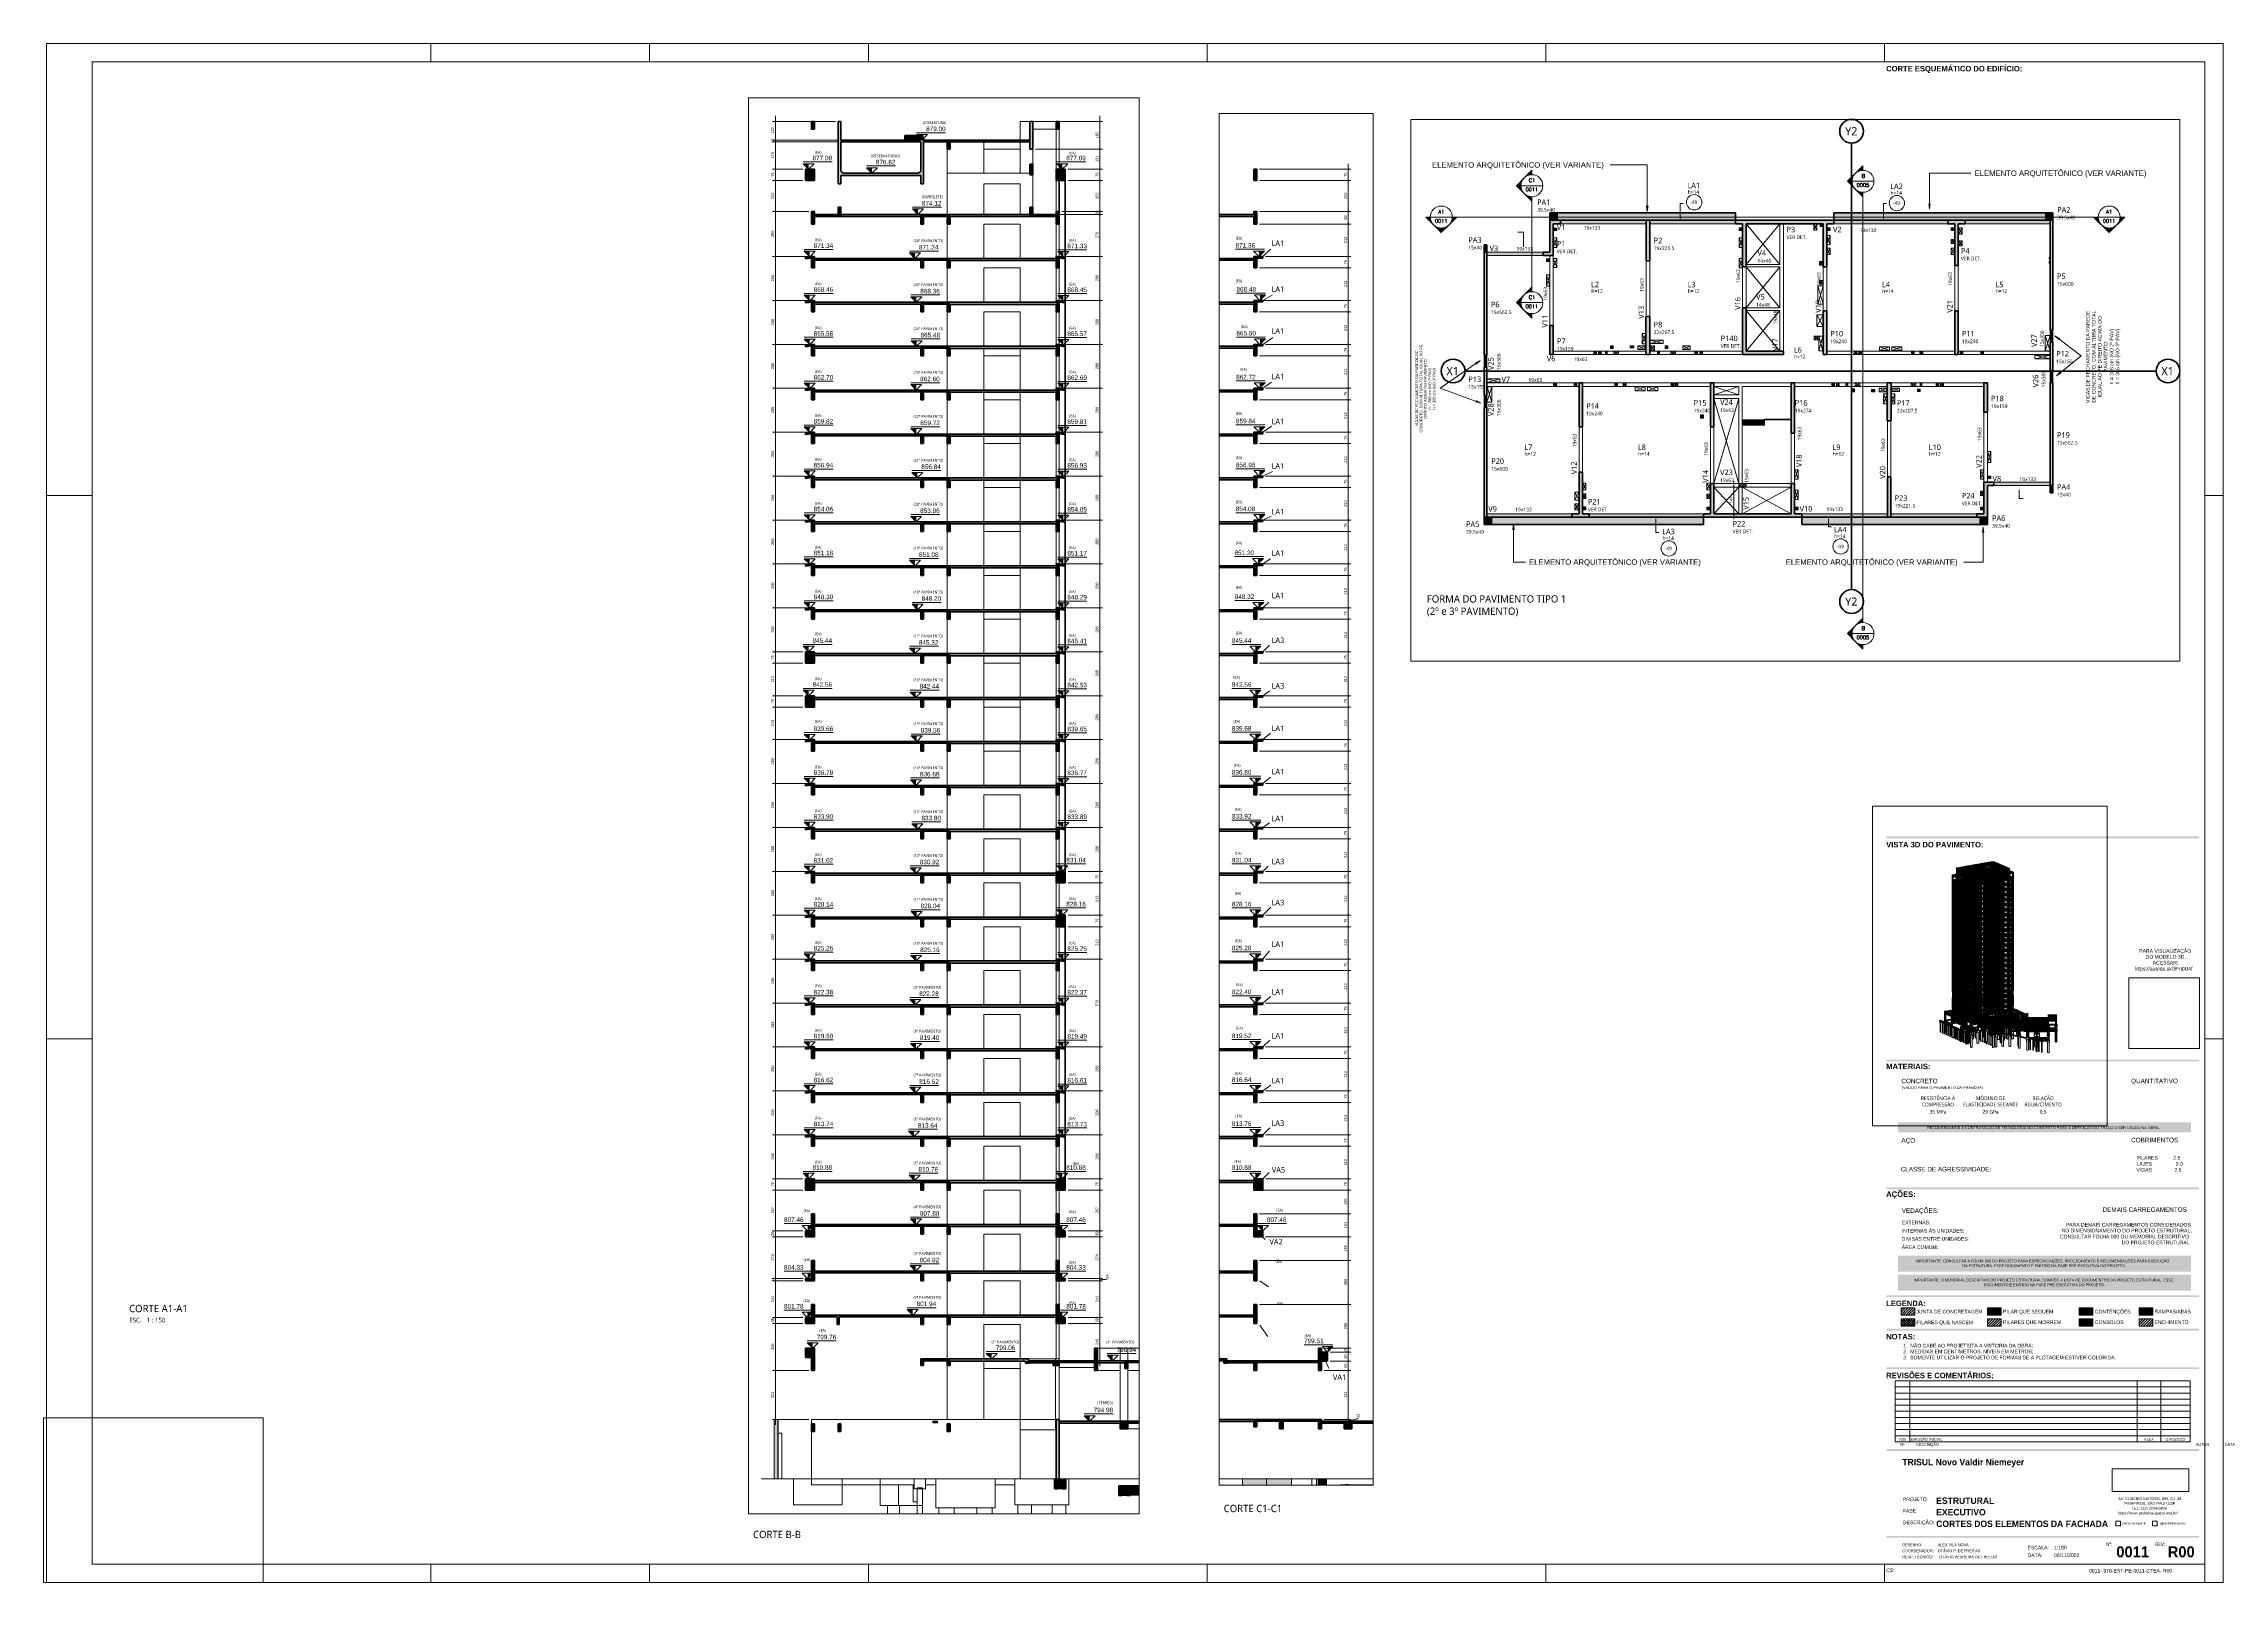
# Paper-space layout 'Layout1' of a CAD drawing. Header units: centimetres. Extents: x 0 to 119, y 0 to 84.
# The model-space entities are those that its viewports show. They can reach past a viewport. Long polylines and large blocks are cut down to what shows.
import ezdxf

# ---------------------------------------------------------------- set-up
doc = ezdxf.new("R2010")
doc.units = ezdxf.units.CM
for name, pattern in [('Centro de 6 mm', [1.32, 0.6, -0.24, 0.24, -0.24]), ('Dash dot', [1.5875, 0.635, -0.47625, 0, -0.47625]), ('Overhead', [0.396875, 0.238125, -0.15875]), ('Traço', [0.635, 0.3175, -0.3175])]:
    doc.linetypes.add(name, pattern=pattern)
for name, color, linetype, lineweight, true_color in [('1856_BAS_LOC_0_ARQ-COE-FXR', 7, 'Continuous', 9, 0xa50029), ('1856_BAS_LOC_0_ARQ-SIM-NIV', 9, 'Continuous', 9, 0x808080), ('A-DETL', 7, 'Continuous', 9, 0x00a600), ('FUNDACAO1_DXF', 7, 'Continuous', 9, 0x767676)]:
    doc.layers.add(name, color=color, linetype=linetype, lineweight=lineweight, true_color=true_color)
for name, color, linetype, lineweight in [('1856_BAS_LOC_0_ARQ-REF-ARQ', 7, 'Continuous', 9), ('A-ANNO-DIMS', 7, 'Continuous', 9), ('A-ANNO-DIMS-100', 7, 'Continuous', 9), ('A-ANNO-DIMS-120', 7, 'Continuous', 9), ('A-DETL-GENF', 7, 'Continuous', 9), ('A-DETL-THIN', 7, 'Continuous', 18), ('A-FLOR', 7, 'Continuous', 18), ('A-FLOR-IDEN', 7, 'Continuous', 9), ('A-FLOR-MCUT', 7, 'Continuous', 35), ('A-FLOR-OVHD', 7, 'Overhead', 9), ('A-FLOR-PATT', 7, 'Continuous', 18), ('A-GENM', 7, 'Continuous', 18), ('G-ANNO-DIMS', 7, 'Continuous', 9), ('G-ANNO-SCHD', 7, 'Continuous', 9), ('G-ANNO-SYMB', 7, 'Continuous', 9), ('G-ANNO-TEXT', 7, 'Continuous', 9), ('G-ANNO-TTLB', 7, 'Continuous', 9), ('S-BEAM', 7, 'Continuous', 18), ('S-BEAM-HDLN', 7, 'Traço', 18), ('S-BEAM-IDEN', 7, 'Continuous', 9), ('S-COLS', 7, 'Continuous', 18), ('S-COLS-IDEN', 7, 'Continuous', 9), ('S-FNDN', 7, 'Continuous', 18), ('S-FNDN-HDLN', 7, 'Traço', 9), ('S-GRID', 7, 'Continuous', 9), ('S-GRID-IDEN', 7, 'Continuous', 9)]:
    doc.layers.add(name, color=color, linetype=linetype, lineweight=lineweight)
doc.layers.add('G-ANNO-NPLT', color=7, linetype='Continuous', plot=False)
doc.styles.add('Arial_1', font='arial.ttf', dxfattribs={"width": 0.9, "height": 18})
doc.styles.add('Arial_2', font='arial.ttf', dxfattribs={"height": 30})
doc.styles.add('Arial_3', font='arial.ttf', dxfattribs={"height": 20})
doc.styles.add('Arial_4', font='arial.ttf', dxfattribs={"height": 15})
doc.styles.add('Arial_5', font='arial.ttf', dxfattribs={"width": 0.9, "height": 15})
doc.styles.add('Fira Sans SemiBold', font='', dxfattribs={"height": 0.35})
doc.styles.add('Fira Sans SemiBold_1', font='', dxfattribs={"height": 0.3})
doc.styles.add('Fira Sans SemiBold_2', font='', dxfattribs={"height": 0.6})
doc.styles.add('Gadugi', font='gadugi.ttf', dxfattribs={"height": 45})
doc.styles.add('Gadugi_1', font='gadugi.ttf', dxfattribs={"height": 36})
doc.styles.add('Gadugi_2', font='gadugi.ttf', dxfattribs={"height": 18})
doc.styles.add('Gadugi_3', font='gadugi.ttf', dxfattribs={"height": 30})
doc.styles.add('Gadugi_4', font='gadugi.ttf', dxfattribs={"height": 20})
doc.styles.add('Gadugi_5', font='gadugi.ttf', dxfattribs={"height": 0.2})
doc.styles.add('Gadugi_B', font='gadugib.ttf', dxfattribs={"height": 0.25})
doc.styles.add('Gadugi_B_1', font='gadugib.ttf', dxfattribs={"height": 0.4})
doc.styles.add('Libre Franklin', font='', dxfattribs={"height": 0.2})
doc.styles.add('Libre Franklin_1', font='', dxfattribs={"height": 0.15})
doc.styles.add('Libre Franklin_2', font='', dxfattribs={"height": 0.25})
doc.styles.add('Libre Franklin_3', font='', dxfattribs={"height": 0.13})
doc.styles.add('RomanD', font='romand__.ttf', dxfattribs={"height": 20})
doc.styles.get('Fira Sans SemiBold').set_extended_font_data('Fira Sans SemiBold')
doc.styles.get('Fira Sans SemiBold_1').set_extended_font_data('Fira Sans SemiBold')
doc.styles.get('Fira Sans SemiBold_2').set_extended_font_data('Fira Sans SemiBold')
doc.styles.get('Libre Franklin').set_extended_font_data('Libre Franklin')
doc.styles.get('Libre Franklin_1').set_extended_font_data('Libre Franklin')
doc.styles.get('Libre Franklin_2').set_extended_font_data('Libre Franklin')
doc.styles.get('Libre Franklin_3').set_extended_font_data('Libre Franklin')
doc.dimstyles.new('PED_1_5mm_ESQ_2', dxfattribs={"dimscale": 30.48, "dimtxt": 18.364669, "dimasz": 0.787402, "dimexe": 0.590551, "dimexo": 0.590551, "dimgap": 0.11811, "dimtad": 1, "dimdec": 1, "dimrnd": 0.5, "dimdsep": 46, "dimtxsty": 'Arial_1', "dimblk1": 'DOTSMALL', "dimblk2": 'DOTSMALL', "dimsah": 1, "dimcen": 0.09, "dimdle": 1.181102, "dimazin": 0, "dimtfac": 1, "dimtdec": 4, "dimtix": 1, "dimtmove": 0, "dimatfit": 3, "dimfxl": 1, "dimtvp": 1, "dimtolj": 1, "dimtzin": 0, "dimarcsym": 2})
doc.dimstyles.new('PED_1_5mm_ESQ_3', dxfattribs={"dimscale": 30.48, "dimtxt": 18.364669, "dimasz": 0.787402, "dimexe": 0.590551, "dimexo": 0.590551, "dimgap": 0.11811, "dimtad": 1, "dimdec": 1, "dimrnd": 0.5, "dimdsep": 46, "dimtxsty": 'Arial_1', "dimblk1": 'DOTSMALL', "dimblk2": 'DOTSMALL', "dimsah": 1, "dimcen": 0.09, "dimdle": 1.181102, "dimazin": 0, "dimtfac": 1, "dimtdec": 4, "dimtix": 1, "dimtmove": 1, "dimatfit": 3, "dimfxl": 1, "dimtvp": 1, "dimtolj": 1, "dimtzin": 0, "dimarcsym": 2})
doc.dimstyles.new('PED_1_5mm_ESQ_4', dxfattribs={"dimscale": 30.48, "dimtxt": 15.303891, "dimasz": 0.656168, "dimexe": 0.492126, "dimexo": 0.492126, "dimgap": 0.098425, "dimtad": 1, "dimdec": 1, "dimrnd": 0.5, "dimdsep": 46, "dimtxsty": 'Arial_5', "dimblk1": 'DOTSMALL', "dimblk2": 'DOTSMALL', "dimsah": 1, "dimcen": 0.09, "dimdle": 0.984252, "dimazin": 0, "dimtfac": 1, "dimtdec": 4, "dimtix": 1, "dimtmove": 0, "dimatfit": 3, "dimfxl": 1, "dimtvp": 1, "dimtolj": 1, "dimtzin": 0, "dimarcsym": 2})
picture_1 = doc.add_image_def('image1.png', size_in_pixel=(450, 450))
picture_2 = doc.add_image_def('image2.jpg', size_in_pixel=(541, 540))
picture_3 = doc.add_image_def('image3.jpg', size_in_pixel=(225, 224))
picture_4 = doc.add_image_def('image4.jpg', size_in_pixel=(3048, 900))
pattern_1 = [(45, (0, 0), (-0.07071068, 0.07071068), [])]

# ---------------------------------------------------------------- blocks, each defined once
blk = doc.blocks.new('PED_FOLHAS_CARIMBO_PED_R04_2020 - A0-2564970-976-EST-PE-0011-CTEA')
at = {"layer": 'G-ANNO-TTLB', "true_color": 0xdadada}
for points in [[(117.74, 40.77), (117.74, 40.67), (100.65, 40.67), (100.65, 40.77)], [(117.74, 28.57), (117.74, 28.47), (100.65, 28.47), (100.65, 28.57)], [(117.3, 25.14), (117.3, 24.59), (101.3, 24.59), (101.3, 25.14)], [(117.74, 21.59), (117.74, 21.49), (100.65, 21.49), (100.65, 21.59)], [(117.3, 17.85), (117.3, 16.98), (101.3, 16.98), (101.3, 17.85)], [(117.3, 16.81), (117.3, 15.94), (101.3, 15.94), (101.3, 16.81)], [(117.74, 15.69), (117.74, 15.59), (100.65, 15.59), (100.65, 15.69)], [(117.74, 13.86), (117.74, 13.76), (100.65, 13.76), (100.65, 13.86)], [(117.74, 11.76), (117.74, 11.66), (100.65, 11.66), (100.65, 11.76)], [(117.74, 7.29), (117.74, 7.19), (100.65, 7.19), (100.65, 7.29)], [(117.74, 2.54), (117.74, 2.44), (100.65, 2.44), (100.65, 2.54)]]:
    blk.add_hatch(color=254, dxfattribs=at).paths.add_polyline_path(points, flags=0)
at = {"layer": 'G-ANNO-TTLB', "true_color": 0xff8040}
h = blk.add_hatch(dxfattribs=at)
h.set_pattern_fill('FP_2', color=11, style=0, pattern_type=2)
h.set_pattern_definition(pattern_1)
h.paths.add_polyline_path([(102.21, 15), (102.21, 14.6), (101.46, 14.6), (101.46, 15)], flags=0)
at = {"layer": 'G-ANNO-TTLB', "true_color": 0x0000ff}
h = blk.add_hatch(dxfattribs=at)
h.set_pattern_fill('FP_3', color=5, style=0, pattern_type=2)
h.set_pattern_definition([(45, (0, 0), (-0.07071068, 0.07071068), []), (135, (0, 0), (-0.07071068, -0.07071068), [])])
h.paths.add_polyline_path([(102.21, 14.41), (102.21, 14.01), (101.46, 14.01), (101.46, 14.41)], flags=0)
at = {"layer": 'G-ANNO-TTLB', "true_color": 0x808080}
blk.add_hatch(color=8, dxfattribs=at).paths.add_polyline_path([(106.93, 15), (106.93, 14.6), (106.18, 14.6), (106.18, 15)], flags=0)
h = blk.add_hatch(dxfattribs=at)
h.set_pattern_fill('FP_2', color=8, style=0, pattern_type=2)
h.set_pattern_definition(pattern_1)
h.paths.add_polyline_path([(106.93, 14.41), (106.93, 14.01), (106.18, 14.01), (106.18, 14.41)], flags=0)
at = {"layer": 'G-ANNO-TTLB', "true_color": 0xffb0ff}
blk.add_hatch(color=211, dxfattribs=at).paths.add_polyline_path([(111.94, 15), (111.94, 14.6), (111.19, 14.6), (111.19, 15)], flags=0)
at = {"layer": 'G-ANNO-TTLB', "true_color": 0x89f7fa}
blk.add_hatch(color=131, dxfattribs=at).paths.add_polyline_path([(111.94, 14.41), (111.94, 14.01), (111.19, 14.01), (111.19, 14.41)], flags=0)
at = {"layer": 'G-ANNO-TTLB', "true_color": 0xccffcc}
blk.add_hatch(color=254, dxfattribs=at).paths.add_polyline_path([(115.21, 15), (115.21, 14.6), (114.46, 14.6), (114.46, 15)], flags=0)
at = {"layer": 'G-ANNO-TTLB', "true_color": 0x808080}
h = blk.add_hatch(dxfattribs=at)
h.set_pattern_fill('FP_2', color=8, style=0, pattern_type=2)
h.set_pattern_definition(pattern_1)
h.paths.add_polyline_path([(115.21, 14.41), (115.21, 14.01), (114.46, 14.01), (114.46, 14.41)], flags=0)
at = {"layer": 'G-ANNO-TTLB'}
for p, q in [((0.15, 0), (0.15, 84.1)), ((0.15, 84.1), (119.05, 84.1)), ((21.15, 84.1), (21.15, 83.1)), ((33.1, 84.1), (33.1, 83.1)), ((45.05, 84.1), (45.05, 83.1)), ((63.55, 84.1), (63.55, 83.1)), ((82.05, 84.1), (82.05, 83.1)), ((100.55, 84.1), (100.55, 83.1)), ((119.05, 84.1), (119.05, 0)), ((2.65, 83.1), (118.05, 83.1)), ((2.65, 1), (2.65, 83.1)), ((118.05, 83.1), (118.05, 1)), ((0.15, 59.4), (2.65, 59.4)), ((118.05, 59.4), (119.05, 59.4)), ((0.15, 29.7), (2.65, 29.7)), ((118.05, 29.7), (119.05, 29.7)), ((118.05, 29.7), (119.05, 29.7)), ((102.21, 14.41), (101.46, 14.41)), ((101.46, 14.41), (101.46, 14.01)), ((102.21, 14.01), (102.21, 14.41)), ((106.93, 15), (106.18, 15)), ((106.18, 15), (106.18, 14.6)), ((106.18, 14.6), (106.93, 14.6)), ((106.93, 14.41), (106.18, 14.41)), ((106.18, 14.41), (106.18, 14.01)), ((106.93, 14.6), (106.93, 15)), ((106.93, 14.01), (106.93, 14.41)), ((111.94, 15), (111.19, 15)), ((111.19, 15), (111.19, 14.6)), ((111.19, 14.6), (111.94, 14.6)), ((111.94, 14.41), (111.19, 14.41)), ((111.19, 14.41), (111.19, 14.01)), ((111.94, 14.6), (111.94, 15)), ((111.94, 14.01), (111.94, 14.41)), ((115.21, 15), (114.46, 15)), ((114.46, 15), (114.46, 14.6)), ((114.46, 14.6), (115.21, 14.6)), ((115.21, 14.41), (114.46, 14.41)), ((114.46, 14.41), (114.46, 14.01)), ((115.21, 14.6), (115.21, 15)), ((115.21, 14.01), (115.21, 14.41)), ((101.46, 14.01), (102.21, 14.01)), ((106.18, 14.01), (106.93, 14.01)), ((111.19, 14.01), (111.94, 14.01)), ((114.46, 14.01), (115.21, 14.01)), ((118.05, 0), (118.05, 12.89)), ((118.05, 0), (118.05, 12.89)), ((118.05, 1), (2.65, 1)), ((21.15, 1), (21.15, 0)), ((21.15, 1), (21.15, 0)), ((33.1, 1), (33.1, 0)), ((33.1, 1), (33.1, 0)), ((45.05, 1), (45.05, 0)), ((45.05, 1), (45.05, 0)), ((63.55, 1), (63.55, 0)), ((63.55, 1), (63.55, 0)), ((82.05, 1), (82.05, 0)), ((82.05, 1), (82.05, 0)), ((100.55, 1), (100.55, 0)), ((100.55, 1), (100.55, 0)), ((119.05, 0), (0.15, 0))]:
    blk.add_line(p, q, dxfattribs=at)
at = {"layer": 'G-ANNO-TTLB', "color": 11, "true_color": 0xff8040}
for p, q in [((102.21, 15), (101.46, 15)), ((101.46, 15), (101.46, 14.6)), ((101.46, 14.6), (102.21, 14.6)), ((102.21, 14.6), (102.21, 15))]:
    blk.add_line(p, q, dxfattribs=at)
at = {"layer": 'G-ANNO-TTLB', "attachment_point": 1}
for s, insert, char_height, width, style in [('CORTE ESQUEMÁTICO DO EDIFÍCIO:', (100.65, 82.88), 0.3, 8.3055, 'Fira Sans SemiBold_1'), ('VISTA 3D DO PAVIMENTO:', (100.65, 40.47), 0.3, 6.0608, 'Fira Sans SemiBold_1'), ('PARA VISUALIZAÇÃO', (114.47, 34.61), 0.2, 3.3992, 'Libre Franklin'), ('https://autode.sk/3Fn0U4f', (114.22, 33.64), 0.2, 4.0004, 'Libre Franklin'), ('DO MODELO 3D,', (114.82, 34.29), 0.2, 2.5413, 'Libre Franklin'), ('ACESSAR: ', (115.21, 33.97), 0.2, 1.6675, 'Libre Franklin'), ('MATERIAIS:', (100.65, 28.35), 0.3, 2.7017, 'Fira Sans SemiBold_1'), ('CONCRETO', (101.48, 27.53), 0.25, 2.3169, 'Libre Franklin_2'), ('QUANTITATIVO', (114.03, 27.53), 0.25, 3.1426, 'Libre Franklin_2'), ('(VÁLIDO PARA O PAVIMENTO DA PRANCHA)', (101.5, 27.12), 0.15, 5.5316, 'Libre Franklin_1'), ('AÇO', (101.48, 24.28), 0.25, 0.8979, 'Libre Franklin_2'), ('RECOMENDAMOS A CONTRATAÇÃO DE TECNOLOGIA DO CONCRETO PARA A DEFINIÇÃO DO TRAÇO A SER USADO NA OBRA.', (102.88, 24.93), 0.15, 15.5688, 'Libre Franklin_1'), ('COBRIMENTOS', (114.03, 24.3), 0.25, 3.0705, 'Libre Franklin_2'), ('CLASSE DE AGRESSIVIDADE:', (101.44, 22.71), 0.25, 5.7802, 'Libre Franklin_2'), ('AÇÕES:', (100.65, 21.37), 0.3, 1.6996, 'Fira Sans SemiBold_1'), ('VEDAÇÕES:', (101.5, 20.44), 0.25, 2.3489, 'Libre Franklin_2'), ('DEMAIS CARREGAMENTOS', (112.47, 20.5), 0.25, 5.4755, 'Libre Franklin_2'), ('EXTERNAS:', (101.5, 19.77), 0.2, 1.8038, 'Libre Franklin'), ('INTERNAS ÀS UNIDADES:', (101.5, 19.32), 0.2, 3.9684, 'Libre Franklin'), ('NO DIMENSIONAMENTO DO PROJETO ESTRUTURAL, ', (110.23, 19.33), 0.2, 8.2333, 'Libre Franklin'), ('PARA DEMAIS CARREGAMENTOS CONSIDERADOS ', (110.46, 19.65), 0.2, 7.9608, 'Libre Franklin'), ('ÁREA COMUM:', (101.5, 18.42), 0.2, 2.3008, 'Libre Franklin'), ('DIVISAS ENTRE UNIDADES:', (101.5, 18.87), 0.2, 4.2489, 'Libre Franklin'), ('CONSULTAR FOLHA 000 OU MEMORIAL DESCRITIVO', (110.14, 19), 0.2, 8.3456, 'Libre Franklin'), ('DO PROJETO ESTRUTURAL', (113.51, 18.68), 0.2, 4.265, 'Libre Franklin'), ('IMPORTANTE: CONSULTAR A FOLHA 000 DO PROJETO PARA ESPECIFICAÇÕES, PROCEDIMENTO E RECOMENDAÇÕES PARA EXECUÇÃO ', (102.28, 17.64), 0.15, 17.0759, 'Libre Franklin_1'), ('DA ESTRUTURA. ESSE DOCUMENTO É EMITIDO NA FASE PRÉ-EXECUTIVA DO PROJETO.', (104.81, 17.38), 0.15, 10.8789, 'Libre Franklin_1'), ('IMPORTANTE: O MEMORIAL DESCRITIVO DO PROJETO ESTRUTURAL COMPÕE A LISTA DE DOCUMENTOS DO PROJETO ESTRUTURAL. ESSE ', (102.16, 16.6), 0.15, 17.3646, 'Libre Franklin_1'), ('DOCUMENTO É EMITIDO NA FASE PRÉ-EXECUTIVA DO PROJETO.', (105.97, 16.34), 0.15, 8.057, 'Libre Franklin_1'), ('LEGENDA:', (100.65, 15.4), 0.3, 2.3329, 'Fira Sans SemiBold_1'), ('JUNTA DE CONCRETAGEM', (102.3, 14.9), 0.2, 4.1527, 'Libre Franklin'), ('PILARES QUE NASCEM', (102.3, 14.31), 0.2, 3.5916, 'Libre Franklin'), ('PILAR QUE SEGUEM', (107.03, 14.9), 0.2, 3.1506, 'Libre Franklin'), ('PILARES QUE MORREM', (107.03, 14.32), 0.2, 3.6717, 'Libre Franklin'), ('CONTENÇÕES', (112.05, 14.9), 0.2, 2.2447, 'Libre Franklin'), ('CONSOLOS', (112.05, 14.32), 0.2, 1.8198, 'Libre Franklin'), ('RAMPAS/ABAS', (115.31, 14.9), 0.2, 2.4211, 'Libre Franklin'), ('ENCHIMENTO', (115.31, 14.32), 0.2, 2.1806, 'Libre Franklin'), ('NOTAS:', (100.65, 13.58), 0.3, 1.7637, 'Fira Sans SemiBold_1'), ('2.  MEDIDAS EM CENTÍMETROS, NÍVEIS EM METROS;', (101.58, 12.72), 0.2, 8.1612, 'Libre Franklin'), ('3.  SOMENTE UTILIZAR O PROJETO DE FORMAS SE A PLOTAGEM ESTIVER COLORIDA.', (101.58, 12.39), 0.2, 13.3802, 'Libre Franklin'), ('1.  NÃO CABE AO PROJETISTA A VISTORIA DA OBRA;', (101.58, 13.04), 0.2, 8.1772, 'Libre Franklin'), ('REVISÕES E COMENTÁRIOS:', (100.65, 11.46), 0.3, 6.5017, 'Fira Sans SemiBold_1'), ('Nº           DESCRIÇÃO                                                                                                                                                                                                                                                    AUTOR               DATA', (101.43, 7.61), 0.15, 18.5831, 'Libre Franklin_1'), ('PROJETO:', (101.56, 4.64), 0.2, 1.5553, 'Libre Franklin'), ('FASE:', (101.56, 4.01), 0.2, 0.8979, 'Libre Franklin'), ('ESTRUTURAL', (103.38, 4.64), 0.35, 3.5675, 'Fira Sans SemiBold'), ('https://www.pedreiratopazio.eng.br/', (113.31, 3.87), 0.15, 4.3131, 'Libre Franklin_1'), ('AV. EUSÉBIO MATOSO, 690, CJ. 28', (113.33, 4.65), 0.15, 4.2489, 'Libre Franklin_1'), ('PINHEIROS, SÃO PAULO/SP', (113.66, 4.39), 0.15, 3.4392, 'Libre Franklin_1'), ('TEL: (11) 3034-6489', (114.06, 4.13), 0.15, 2.4852, 'Libre Franklin_1'), ('DESCRIÇÃO:', (101.56, 3.38), 0.2, 1.9561, 'Libre Franklin'), ('pedreira-topázio               @pedreiratopazio', (113.56, 3.3), 0.13, 4.1447, 'Libre Franklin_3'), ('COORDENADOR:', (101.53, 1.8), 0.15, 2.0764, 'Libre Franklin_1'), ('DESENHO:', (101.53, 2.13), 0.15, 1.3068, 'Libre Franklin_1'), ('RESP. TÉCNICO:      OTÁVIO PEDREIRA DE FREITAS', (101.53, 1.47), 0.15, 6.2211, 'Libre Franklin_1'), ('ESCALA:', (108.37, 2), 0.2, 1.3549, 'Libre Franklin'), ('DATA:', (108.37, 1.59), 0.2, 0.97, 'Libre Franklin'), ('Nº:', (112.64, 2.19), 0.2, 0.481, 'Gadugi_5'), ('REV:', (115.34, 2.19), 0.2, 0.6734, 'Gadugi_5'), ('CS:', (100.65, 0.76), 0.2, 0.497, 'Libre Franklin')]:
    blk.add_mtext(s, dxfattribs=dict(at, insert=insert, char_height=char_height, width=width, style=style))
at = {"layer": 'G-ANNO-TTLB'}
image = blk.add_image(picture_1, insert=(113.9, 29.18), size_in_units=(3.87, 3.87), dxfattribs=at)
image.dxf.flags = 7
image = blk.add_image(picture_4, insert=(112.99, 4.96), size_in_units=(4.19, 1.24), dxfattribs=at)
image.dxf.flags = 7
image = blk.add_image(picture_2, insert=(113.2, 3.1), size_in_units=(0.25, 0.25), dxfattribs=at)
image.dxf.flags = 7
image = blk.add_image(picture_3, insert=(115.2, 3.09), size_in_units=(0.25, 0.249), dxfattribs=at)
image.dxf.flags = 7
blk = doc.blocks.new('Viewport - PED_TÍTULO_FRM_CRT_DET__R00-1758891-976-EST-PE-0011-CTEA')
at = {"layer": 'G-ANNO-TTLB', "insert": (0.26, -0.18), "char_height": 0.25, "width": 0.8418, "attachment_point": 1, "style": 'Gadugi_B'}
blk.add_mtext('ESC.', dxfattribs=at)
blk = doc.blocks.new('FUNDACAO1_DXF_ACAD0094-3051241-CORTE C1-C1')
at = {"layer": '1856_BAS_LOC_0_ARQ-REF-ARQ', "color": 8, "true_color": 0x808080}
blk.add_line((1259.52, 79120), (287.12, 79120), dxfattribs=at)
blk = doc.blocks.new('FUNDACAO1_DXF-3051214-CORTE C1-C1')
at = {"layer": '1856_BAS_LOC_0_ARQ-COE-FXR'}
for p, q in [((1259.52, 79120), (1259.64, 79120)), ((1259.65, 79120), (1275.26, 79120)), ((1296.32, 79120), (1275.26, 79120))]:
    blk.add_line(p, q, dxfattribs=at)
blk.add_blockref('FUNDACAO1_DXF_ACAD0094-3051241-CORTE C1-C1', (0, 0))
blk = doc.blocks.new('TQS - Pilar Polig_5 - TQS Column-2591262-PL K 001 - FORMA DO PAVIMENTO TIPO 1 - CORTES ARQUITETURA')
at = {"layer": 'S-COLS', "linetype": 'Traço', "lineweight": 9, "true_color": 0x808080}
blk.add_hatch(color=8, dxfattribs=at).paths.add_polyline_path([(9.72, 150.09), (-9.28, 150.09), (-9.28, -77.48), (-48.03, -77.48), (-48.03, -96.48), (46.97, -96.48), (46.97, -77.48), (9.72, -77.48)], flags=0)
at = {"layer": 'S-COLS', "lineweight": 35}
for p, q in [((-9.28, -77.48), (-9.28, 150.09)), ((-9.28, 150.09), (9.72, 150.09)), ((9.72, 150.09), (9.72, -77.48)), ((-48.03, -96.48), (-48.03, -77.48)), ((-48.03, -77.48), (-9.28, -77.48)), ((9.72, -77.48), (46.97, -77.48)), ((46.97, -77.48), (46.97, -96.48)), ((46.97, -96.48), (-48.03, -96.48))]:
    blk.add_line(p, q, dxfattribs=at)
blk = doc.blocks.new('TQS - Pilar retangular - 15_0 x 40_0-2890008-PL K 001 - FORMA DO PAVIMENTO TIPO 1 - CORTES ARQUITETURA')
at = {"layer": 'S-COLS', "linetype": 'Traço', "lineweight": 50, "true_color": 0x808080}
blk.add_hatch(color=8, dxfattribs=at).paths.add_polyline_path([(-7.5, 20), (-7.5, -20), (7.5, -20), (7.5, 20)], flags=0)
at = {"layer": 'S-COLS', "color": 190, "lineweight": 50, "true_color": 0x8000ff}
for p, q in [((-7.5, 20), (-7.5, -20)), ((7.5, 20), (-7.5, 20)), ((7.5, -20), (7.5, 20)), ((-7.5, -20), (7.5, -20))]:
    blk.add_line(p, q, dxfattribs=at)
blk = doc.blocks.new('PED_FURO_RETANGULAR_R04_2020 - 15x15x29-3491205-PL K 001 - FORMA DO PAVIMENTO TIPO 1 - CORTES ARQUITETURA')
at = {"layer": 'A-GENM'}
for p, q in [((-7.5, 9.5), (7.5, -9.5)), ((-7.5, -9.5), (7.5, 9.5)), ((-7.5, -9.5), (-7.5, 9.5)), ((-7.5, 9.5), (7.5, 9.5)), ((7.5, 9.5), (7.5, -9.5)), ((7.5, -9.5), (-7.5, -9.5))]:
    blk.add_line(p, q, dxfattribs=at)
blk = doc.blocks.new('PED_COMPL_ESC_TRIANGULO_BAIXO_R00_2019 - 01-3741892-PL K 001 - FORMA DO PAVIMENTO TIPO 1 - CORTES ARQUITETURA')
at = {"layer": 'S-BEAM', "true_color": 0x0080ff}
blk.add_hatch(color=150, dxfattribs=at).paths.add_polyline_path([(60.99, 0), (60.99, 28.12), (-60.99, 28.12), (-60.99, 0)], flags=0)
at = {"layer": 'S-BEAM'}
for p, q in [((60.99, 28.12), (-60.99, 28.12)), ((60.99, 0), (60.99, 28.12)), ((-60.99, 0), (60.99, 0))]:
    blk.add_line(p, q, dxfattribs=at)
blk = doc.blocks.new('PED_COMPL_ESC_TRIANGULO_CIMA_R00_2019 - 01-3741802-PL K 001 - FORMA DO PAVIMENTO TIPO 1 - CORTES ARQUITETURA')
at = {"layer": 'S-BEAM', "true_color": 0x0080ff}
blk.add_hatch(color=150, dxfattribs=at).paths.add_polyline_path([(72.5, 0), (72.5, 3.9), (-72.5, 3.9), (-72.5, 0)], flags=0)
at = {"layer": 'S-BEAM'}
for p, q in [((-72.5, 3.9), (-72.5, 0.12)), ((-72.5, 3.9), (72.5, 3.9)), ((72.5, 0), (-72.5, 0))]:
    blk.add_line(p, q, dxfattribs=at)
blk = doc.blocks.new('FUNDACAO1_DXF_ACAD0094-3051241-CT K 002 - CORTE B-B')
at = {"layer": '1856_BAS_LOC_0_ARQ-REF-ARQ', "color": 8, "true_color": 0x808080}
blk.add_line((1230.92, 79120), (-1218.19, 79120), dxfattribs=at)
blk = doc.blocks.new('FUNDACAO1_DXF_1856_BAS_LOC_0_LE_NÍVEL-3051314-CT K 002 - CORTE B-B')
at = {"layer": '1856_BAS_LOC_0_ARQ-SIM-NIV'}
for q in [(-1245.36, 79120), (-1218.23, 79120)]:
    blk.add_line((-1235.3, 79120), q, dxfattribs=at)
blk = doc.blocks.new('FUNDACAO1_DXF-3051214-CT K 002 - CORTE B-B')
for name in ['FUNDACAO1_DXF_1856_BAS_LOC_0_LE_NÍVEL-3051314-CT K 002 - CORTE B-B', 'FUNDACAO1_DXF_ACAD0094-3051241-CT K 002 - CORTE B-B']:
    blk.add_blockref(name, (0, 0))
blk = doc.blocks.new('PED_BLRET-1EST_R01_2019 - 75x75x65-2468565-CT K 002 - CORTE B-B')
at = {"layer": 'S-FNDN-HDLN'}
for p, q in [((1152.38, 79015), (1117.38, 79015)), ((1117.38, 79015), (1117.38, 79010)), ((1152.38, 79010), (1152.38, 79015)), ((1117.38, 79010), (1152.38, 79010))]:
    blk.add_line(p, q, dxfattribs=at)
blk = doc.blocks.new('PED_FURO_RETANGULAR_R04_2020 - 30x10x22-3498512-CT K 002 - CORTE B-B')
at = {"layer": 'A-GENM'}
for p, q in [((-120.95, 79488), (-90.95, 79498)), ((-90.95, 79488), (-120.95, 79498))]:
    blk.add_line(p, q, dxfattribs=at)
blk = doc.blocks.new('Estaca W Gerdau - W250X32_7-3216908-CT K 002 - CORTE B-B')
at = {"layer": 'S-FNDN', "linetype": 'Traço', "lineweight": 9, "true_color": 0xa4b9db}
for points in [[(-1161.4, 79120), (-1160.49, 79120), (-1160.49, 79510), (-1161.4, 79510), (-1161.4, 79430)], [(-1160.49, 79120), (-1159.72, 79120), (-1159.72, 79510), (-1160.49, 79510), (-1160.49, 79430)], [(-1159.72, 79120), (-1137.18, 79120), (-1137.18, 79510), (-1159.72, 79510), (-1159.72, 79430)], [(-1136.41, 79120), (-1136.52, 79510), (-1137.18, 79510), (-1137.18, 79120), (-1136.52, 79120)], [(-1136.41, 79120), (-1135.95, 79120), (-1135.95, 79420), (-1135.5, 79420), (-1135.5, 79510), (-1136.41, 79510), (-1136.41, 79430)]]:
    blk.add_hatch(color=9, dxfattribs=at).paths.add_polyline_path(points, flags=0)
at = {"layer": 'S-FNDN'}
for p, q in [((-1161.4, 79510), (-1161.4, 79120)), ((-1160.49, 79510), (-1161.4, 79510)), ((-1160.49, 79510), (-1160.49, 79120)), ((-1159.72, 79510), (-1160.49, 79510)), ((-1137.18, 79510), (-1159.72, 79510)), ((-1136.41, 79510), (-1137.18, 79510)), ((-1136.41, 79510), (-1136.41, 79120)), ((-1135.5, 79510), (-1136.41, 79510)), ((-1135.5, 79420), (-1135.5, 79510))]:
    blk.add_line(p, q, dxfattribs=at)
at = {"layer": 'S-FNDN-HDLN'}
blk.add_line((-1135.5, 79120), (-1135.5, 79420), dxfattribs=at)
blk = doc.blocks.new('PED_MÍSULA_VERT__CONC_R1 - L_15_0 x 410_0-2999004-3D K 001 - VISTA 3D BARR')
at = {"layer": 'S-COLS', "lineweight": 9}
for p, q in [((-343.63, 84719.18), (-330.92, 84721.36)), ((-330.92, 84721.36), (-322.95, 84717.89)), ((-322.95, 84717.89), (-343.63, 84719.18))]:
    blk.add_line(p, q, dxfattribs=at)
blk = doc.blocks.new('PED_MÍSULA_VERT__CONC_R1 - L_15_0 x 410_0-V3-3D K 001 - VISTA 3D BARR')
at = {"layer": 'S-COLS', "lineweight": 9}
for p, q in [((-65.85, 84598.07), (-61.12, 84603.73)), ((-61.12, 84603.73), (-53.14, 84600.26)), ((-53.14, 84600.26), (-65.85, 84598.07)), ((-53.14, 84600.26), (-53.14, 84594.12)), ((-65.85, 84591.93), (-65.85, 84598.07))]:
    blk.add_line(p, q, dxfattribs=at)
blk = doc.blocks.new('DIMBLOCK97-CORTE C1-C1')
at = {"layer": 'A-ANNO-DIMS-120'}
h = blk.add_hatch(color=256, dxfattribs=at)
edge = h.paths.add_edge_path(flags=0)
edge.add_arc((3210.64, 87709), 3, 0, 360)
h = blk.add_hatch(color=256, dxfattribs=at)
edge = h.paths.add_edge_path(flags=0)
edge.add_arc((3210.64, 87634), 3, 0, 360)
for p, q in [((3210.64, 87745), (3210.64, 87634)), ((2629.29, 87709), (3228.64, 87709)), ((3210.64, 87709), (2629.29, 87709)), ((2629.29, 87634), (3228.64, 87634)), ((3210.64, 87634), (2629.29, 87634))]:
    blk.add_line(p, q, dxfattribs=at)
for centre in [(3210.64, 87709), (3210.64, 87634)]:
    blk.add_circle(centre, 3, dxfattribs=at)
at = {"layer": 'A-ANNO-DIMS-120', "color": 0, "insert": (3183.67, 87659.07), "char_height": 18, "width": 29.8355, "attachment_point": 1, "rotation": 90, "line_spacing_factor": 0.941778, "style": 'Arial_1'}
blk.add_mtext('75', dxfattribs=at)
blk = doc.blocks.new('_DotSmall')
at = {"color": 0, "linetype": 'ByBlock', "const_width": 0.5}
blk.add_lwpolyline([(-0.0625, 0, 1), (0.0625, 0, 1)], format="xyb", close=True, dxfattribs=at)
blk = doc.blocks.new('DIMBLOCK98-CORTE C1-C1')
at = {"layer": 'A-ANNO-DIMS-120'}
h = blk.add_hatch(color=256, dxfattribs=at)
edge = h.paths.add_edge_path(flags=0)
edge.add_arc((3210.64, 87634), 3, 0, 360)
h = blk.add_hatch(color=256, dxfattribs=at)
edge = h.paths.add_edge_path(flags=0)
edge.add_arc((3210.64, 87432), 3, 0, 360)
for p, q in [((2629.29, 87634), (3228.64, 87634)), ((3210.64, 87634), (2629.29, 87634)), ((3210.64, 87634), (3210.64, 87432)), ((2629.29, 87432), (3228.64, 87432)), ((3210.64, 87432), (2629.29, 87432))]:
    blk.add_line(p, q, dxfattribs=at)
for centre in [(3210.64, 87634), (3210.64, 87432)]:
    blk.add_circle(centre, 3, dxfattribs=at)
at = {"layer": 'A-ANNO-DIMS-120', "color": 0, "insert": (3183.67, 87514.35), "char_height": 18, "width": 44.7533, "attachment_point": 1, "rotation": 90, "line_spacing_factor": 0.941778, "style": 'Arial_1'}
blk.add_mtext('202', dxfattribs=at)
blk = doc.blocks.new('DIMBLOCK99-CORTE C1-C1')
at = {"layer": 'A-ANNO-DIMS-120'}
h = blk.add_hatch(color=256, dxfattribs=at)
edge = h.paths.add_edge_path(flags=0)
edge.add_arc((3210.64, 87432), 3, 0, 360)
h = blk.add_hatch(color=256, dxfattribs=at)
edge = h.paths.add_edge_path(flags=0)
edge.add_arc((3210.64, 87349), 3, 0, 360)
for p, q in [((2629.29, 87432), (3228.64, 87432)), ((3210.64, 87432), (2629.29, 87432)), ((3210.64, 87432), (3210.64, 87349)), ((2629.29, 87349), (3228.64, 87349)), ((3210.64, 87349), (2629.29, 87349))]:
    blk.add_line(p, q, dxfattribs=at)
for centre in [(3210.64, 87432), (3210.64, 87349)]:
    blk.add_circle(centre, 3, dxfattribs=at)
at = {"layer": 'A-ANNO-DIMS-120', "color": 0, "insert": (3183.67, 87378.07), "char_height": 18, "width": 29.8355, "attachment_point": 1, "rotation": 90, "line_spacing_factor": 0.941778, "style": 'Arial_1'}
blk.add_mtext('83', dxfattribs=at)
blk = doc.blocks.new('DIMBLOCK100-CORTE C1-C1')
at = {"layer": 'A-ANNO-DIMS-120'}
h = blk.add_hatch(color=256, dxfattribs=at)
edge = h.paths.add_edge_path(flags=0)
edge.add_arc((3210.64, 87349), 3, 0, 360)
h = blk.add_hatch(color=256, dxfattribs=at)
edge = h.paths.add_edge_path(flags=0)
edge.add_arc((3210.64, 87136), 3, 0, 360)
for p, q in [((2629.29, 87349), (3228.64, 87349)), ((3210.64, 87349), (2629.29, 87349)), ((3210.64, 87349), (3210.64, 87136)), ((2669.29, 87136), (3228.64, 87136)), ((3210.64, 87136), (2669.29, 87136))]:
    blk.add_line(p, q, dxfattribs=at)
for centre in [(3210.64, 87349), (3210.64, 87136)]:
    blk.add_circle(centre, 3, dxfattribs=at)
at = {"layer": 'A-ANNO-DIMS-120', "color": 0, "insert": (3183.67, 87223.85), "char_height": 18, "width": 44.7533, "attachment_point": 1, "rotation": 90, "line_spacing_factor": 0.941778, "style": 'Arial_1'}
blk.add_mtext('213', dxfattribs=at)
blk = doc.blocks.new('DIMBLOCK101-CORTE C1-C1')
at = {"layer": 'A-ANNO-DIMS-120'}
h = blk.add_hatch(color=256, dxfattribs=at)
edge = h.paths.add_edge_path(flags=0)
edge.add_arc((3210.64, 87136), 3, 0, 360)
h = blk.add_hatch(color=256, dxfattribs=at)
edge = h.paths.add_edge_path(flags=0)
edge.add_arc((3210.64, 87061), 3, 0, 360)
for p, q in [((2669.29, 87136), (3228.64, 87136)), ((3210.64, 87136), (2669.29, 87136)), ((3210.64, 87136), (3210.64, 87061)), ((2629.29, 87061), (3228.64, 87061)), ((3210.64, 87061), (2629.29, 87061))]:
    blk.add_line(p, q, dxfattribs=at)
for centre in [(3210.64, 87136), (3210.64, 87061)]:
    blk.add_circle(centre, 3, dxfattribs=at)
at = {"layer": 'A-ANNO-DIMS-120', "color": 0, "insert": (3183.67, 87086.07), "char_height": 18, "width": 29.8355, "attachment_point": 1, "rotation": 90, "line_spacing_factor": 0.941778, "style": 'Arial_1'}
blk.add_mtext('75', dxfattribs=at)
blk = doc.blocks.new('DIMBLOCK102-CORTE C1-C1')
at = {"layer": 'A-ANNO-DIMS-120'}
h = blk.add_hatch(color=256, dxfattribs=at)
edge = h.paths.add_edge_path(flags=0)
edge.add_arc((3210.64, 87061), 3, 0, 360)
h = blk.add_hatch(color=256, dxfattribs=at)
edge = h.paths.add_edge_path(flags=0)
edge.add_arc((3210.64, 86848), 3, 0, 360)
for p, q in [((2629.29, 87061), (3228.64, 87061)), ((3210.64, 87061), (2629.29, 87061)), ((3210.64, 87061), (3210.64, 86848)), ((2629.29, 86848), (3228.64, 86848)), ((3210.64, 86848), (2629.29, 86848))]:
    blk.add_line(p, q, dxfattribs=at)
for centre in [(3210.64, 87061), (3210.64, 86848)]:
    blk.add_circle(centre, 3, dxfattribs=at)
at = {"layer": 'A-ANNO-DIMS-120', "color": 0, "insert": (3183.67, 86935.85), "char_height": 18, "width": 44.7533, "attachment_point": 1, "rotation": 90, "line_spacing_factor": 0.941778, "style": 'Arial_1'}
blk.add_mtext('213', dxfattribs=at)
blk = doc.blocks.new('DIMBLOCK103-CORTE C1-C1')
at = {"layer": 'A-ANNO-DIMS-120'}
h = blk.add_hatch(color=256, dxfattribs=at)
edge = h.paths.add_edge_path(flags=0)
edge.add_arc((3210.64, 86848), 3, 0, 360)
h = blk.add_hatch(color=256, dxfattribs=at)
edge = h.paths.add_edge_path(flags=0)
edge.add_arc((3210.64, 86773), 3, 0, 360)
for p, q in [((2629.29, 86848), (3228.64, 86848)), ((3210.64, 86848), (2629.29, 86848)), ((3210.64, 86848), (3210.64, 86773)), ((2629.29, 86773), (3228.64, 86773)), ((3210.64, 86773), (2629.29, 86773))]:
    blk.add_line(p, q, dxfattribs=at)
for centre in [(3210.64, 86848), (3210.64, 86773)]:
    blk.add_circle(centre, 3, dxfattribs=at)
at = {"layer": 'A-ANNO-DIMS-120', "color": 0, "insert": (3183.67, 86798.07), "char_height": 18, "width": 29.8355, "attachment_point": 1, "rotation": 90, "line_spacing_factor": 0.941778, "style": 'Arial_1'}
blk.add_mtext('75', dxfattribs=at)
blk = doc.blocks.new('DIMBLOCK104-CORTE C1-C1')
at = {"layer": 'A-ANNO-DIMS-120'}
h = blk.add_hatch(color=256, dxfattribs=at)
edge = h.paths.add_edge_path(flags=0)
edge.add_arc((3210.64, 86773), 3, 0, 360)
h = blk.add_hatch(color=256, dxfattribs=at)
edge = h.paths.add_edge_path(flags=0)
edge.add_arc((3210.64, 86560), 3, 0, 360)
for p, q in [((2629.29, 86773), (3228.64, 86773)), ((3210.64, 86773), (2629.29, 86773)), ((3210.64, 86773), (3210.64, 86560)), ((2669.29, 86560), (3228.64, 86560)), ((3210.64, 86560), (2669.29, 86560))]:
    blk.add_line(p, q, dxfattribs=at)
for centre in [(3210.64, 86773), (3210.64, 86560)]:
    blk.add_circle(centre, 3, dxfattribs=at)
at = {"layer": 'A-ANNO-DIMS-120', "color": 0, "insert": (3183.67, 86647.85), "char_height": 18, "width": 44.7533, "attachment_point": 1, "rotation": 90, "line_spacing_factor": 0.941778, "style": 'Arial_1'}
blk.add_mtext('213', dxfattribs=at)
blk = doc.blocks.new('DIMBLOCK105-CORTE C1-C1')
at = {"layer": 'A-ANNO-DIMS-120'}
h = blk.add_hatch(color=256, dxfattribs=at)
edge = h.paths.add_edge_path(flags=0)
edge.add_arc((3210.64, 86560), 3, 0, 360)
h = blk.add_hatch(color=256, dxfattribs=at)
edge = h.paths.add_edge_path(flags=0)
edge.add_arc((3210.64, 86485), 3, 0, 360)
for p, q in [((2669.29, 86560), (3228.64, 86560)), ((3210.64, 86560), (2669.29, 86560)), ((3210.64, 86560), (3210.64, 86485)), ((2629.29, 86485), (3228.64, 86485)), ((3210.64, 86485), (2629.29, 86485))]:
    blk.add_line(p, q, dxfattribs=at)
for centre in [(3210.64, 86560), (3210.64, 86485)]:
    blk.add_circle(centre, 3, dxfattribs=at)
at = {"layer": 'A-ANNO-DIMS-120', "color": 0, "insert": (3183.67, 86510.07), "char_height": 18, "width": 29.8355, "attachment_point": 1, "rotation": 90, "line_spacing_factor": 0.941778, "style": 'Arial_1'}
blk.add_mtext('75', dxfattribs=at)
blk = doc.blocks.new('DIMBLOCK106-CORTE C1-C1')
at = {"layer": 'A-ANNO-DIMS-120'}
h = blk.add_hatch(color=256, dxfattribs=at)
edge = h.paths.add_edge_path(flags=0)
edge.add_arc((3210.64, 86485), 3, 0, 360)
h = blk.add_hatch(color=256, dxfattribs=at)
edge = h.paths.add_edge_path(flags=0)
edge.add_arc((3210.64, 86272), 3, 0, 360)
for p, q in [((2629.29, 86485), (3228.64, 86485)), ((3210.64, 86485), (2629.29, 86485)), ((3210.64, 86485), (3210.64, 86272)), ((2669.29, 86272), (3228.64, 86272)), ((3210.64, 86272), (2669.29, 86272))]:
    blk.add_line(p, q, dxfattribs=at)
for centre in [(3210.64, 86485), (3210.64, 86272)]:
    blk.add_circle(centre, 3, dxfattribs=at)
at = {"layer": 'A-ANNO-DIMS-120', "color": 0, "insert": (3183.67, 86359.85), "char_height": 18, "width": 44.7533, "attachment_point": 1, "rotation": 90, "line_spacing_factor": 0.941778, "style": 'Arial_1'}
blk.add_mtext('213', dxfattribs=at)
blk = doc.blocks.new('DIMBLOCK107-CORTE C1-C1')
at = {"layer": 'A-ANNO-DIMS-120'}
h = blk.add_hatch(color=256, dxfattribs=at)
edge = h.paths.add_edge_path(flags=0)
edge.add_arc((3210.64, 86272), 3, 0, 360)
h = blk.add_hatch(color=256, dxfattribs=at)
edge = h.paths.add_edge_path(flags=0)
edge.add_arc((3210.64, 86197), 3, 0, 360)
for p, q in [((2669.29, 86272), (3228.64, 86272)), ((3210.64, 86272), (2669.29, 86272)), ((3210.64, 86272), (3210.64, 86197)), ((2629.29, 86197), (3228.64, 86197)), ((3210.64, 86197), (2629.29, 86197))]:
    blk.add_line(p, q, dxfattribs=at)
for centre in [(3210.64, 86272), (3210.64, 86197)]:
    blk.add_circle(centre, 3, dxfattribs=at)
at = {"layer": 'A-ANNO-DIMS-120', "color": 0, "insert": (3183.67, 86222.07), "char_height": 18, "width": 29.8355, "attachment_point": 1, "rotation": 90, "line_spacing_factor": 0.941778, "style": 'Arial_1'}
blk.add_mtext('75', dxfattribs=at)
blk = doc.blocks.new('DIMBLOCK108-CORTE C1-C1')
at = {"layer": 'A-ANNO-DIMS-120'}
h = blk.add_hatch(color=256, dxfattribs=at)
edge = h.paths.add_edge_path(flags=0)
edge.add_arc((3210.64, 86197), 3, 0, 360)
h = blk.add_hatch(color=256, dxfattribs=at)
edge = h.paths.add_edge_path(flags=0)
edge.add_arc((3210.64, 85984), 3, 0, 360)
for p, q in [((2629.29, 86197), (3228.64, 86197)), ((3210.64, 86197), (2629.29, 86197)), ((3210.64, 86197), (3210.64, 85984)), ((2669.29, 85984), (3228.64, 85984)), ((3210.64, 85984), (2669.29, 85984))]:
    blk.add_line(p, q, dxfattribs=at)
for centre in [(3210.64, 86197), (3210.64, 85984)]:
    blk.add_circle(centre, 3, dxfattribs=at)
at = {"layer": 'A-ANNO-DIMS-120', "color": 0, "insert": (3183.67, 86071.85), "char_height": 18, "width": 44.7533, "attachment_point": 1, "rotation": 90, "line_spacing_factor": 0.941778, "style": 'Arial_1'}
blk.add_mtext('213', dxfattribs=at)
blk = doc.blocks.new('DIMBLOCK109-CORTE C1-C1')
at = {"layer": 'A-ANNO-DIMS-120'}
h = blk.add_hatch(color=256, dxfattribs=at)
edge = h.paths.add_edge_path(flags=0)
edge.add_arc((3210.64, 85984), 3, 0, 360)
h = blk.add_hatch(color=256, dxfattribs=at)
edge = h.paths.add_edge_path(flags=0)
edge.add_arc((3210.64, 85909), 3, 0, 360)
for p, q in [((2669.29, 85984), (3228.64, 85984)), ((3210.64, 85984), (2669.29, 85984)), ((3210.64, 85984), (3210.64, 85909)), ((2629.29, 85909), (3228.64, 85909)), ((3210.64, 85909), (2629.29, 85909))]:
    blk.add_line(p, q, dxfattribs=at)
for centre in [(3210.64, 85984), (3210.64, 85909)]:
    blk.add_circle(centre, 3, dxfattribs=at)
at = {"layer": 'A-ANNO-DIMS-120', "color": 0, "insert": (3183.67, 85934.07), "char_height": 18, "width": 29.8355, "attachment_point": 1, "rotation": 90, "line_spacing_factor": 0.941778, "style": 'Arial_1'}
blk.add_mtext('75', dxfattribs=at)
blk = doc.blocks.new('DIMBLOCK110-CORTE C1-C1')
at = {"layer": 'A-ANNO-DIMS-120'}
h = blk.add_hatch(color=256, dxfattribs=at)
edge = h.paths.add_edge_path(flags=0)
edge.add_arc((3210.64, 85909), 3, 0, 360)
h = blk.add_hatch(color=256, dxfattribs=at)
edge = h.paths.add_edge_path(flags=0)
edge.add_arc((3210.64, 85696), 3, 0, 360)
for p, q in [((2629.29, 85909), (3228.64, 85909)), ((3210.64, 85909), (2629.29, 85909)), ((3210.64, 85909), (3210.64, 85696)), ((2669.29, 85696), (3228.64, 85696)), ((3210.64, 85696), (2669.29, 85696))]:
    blk.add_line(p, q, dxfattribs=at)
for centre in [(3210.64, 85909), (3210.64, 85696)]:
    blk.add_circle(centre, 3, dxfattribs=at)
at = {"layer": 'A-ANNO-DIMS-120', "color": 0, "insert": (3183.67, 85783.85), "char_height": 18, "width": 44.7533, "attachment_point": 1, "rotation": 90, "line_spacing_factor": 0.941778, "style": 'Arial_1'}
blk.add_mtext('213', dxfattribs=at)
blk = doc.blocks.new('DIMBLOCK111-CORTE C1-C1')
at = {"layer": 'A-ANNO-DIMS-120'}
h = blk.add_hatch(color=256, dxfattribs=at)
edge = h.paths.add_edge_path(flags=0)
edge.add_arc((3210.64, 85696), 3, 0, 360)
h = blk.add_hatch(color=256, dxfattribs=at)
edge = h.paths.add_edge_path(flags=0)
edge.add_arc((3210.64, 85621), 3, 0, 360)
for p, q in [((2669.29, 85696), (3228.64, 85696)), ((3210.64, 85696), (2669.29, 85696)), ((3210.64, 85696), (3210.64, 85621)), ((2629.29, 85621), (3228.64, 85621)), ((3210.64, 85621), (2629.29, 85621))]:
    blk.add_line(p, q, dxfattribs=at)
for centre in [(3210.64, 85696), (3210.64, 85621)]:
    blk.add_circle(centre, 3, dxfattribs=at)
at = {"layer": 'A-ANNO-DIMS-120', "color": 0, "insert": (3183.67, 85646.07), "char_height": 18, "width": 29.8355, "attachment_point": 1, "rotation": 90, "line_spacing_factor": 0.941778, "style": 'Arial_1'}
blk.add_mtext('75', dxfattribs=at)
blk = doc.blocks.new('DIMBLOCK112-CORTE C1-C1')
at = {"layer": 'A-ANNO-DIMS-120'}
h = blk.add_hatch(color=256, dxfattribs=at)
edge = h.paths.add_edge_path(flags=0)
edge.add_arc((3210.64, 85621), 3, 0, 360)
h = blk.add_hatch(color=256, dxfattribs=at)
edge = h.paths.add_edge_path(flags=0)
edge.add_arc((3210.64, 85408), 3, 0, 360)
for p, q in [((2629.29, 85621), (3228.64, 85621)), ((3210.64, 85621), (2629.29, 85621)), ((3210.64, 85621), (3210.64, 85408)), ((2629.29, 85408), (3228.64, 85408)), ((3210.64, 85408), (2629.29, 85408))]:
    blk.add_line(p, q, dxfattribs=at)
for centre in [(3210.64, 85621), (3210.64, 85408)]:
    blk.add_circle(centre, 3, dxfattribs=at)
at = {"layer": 'A-ANNO-DIMS-120', "color": 0, "insert": (3183.67, 85495.85), "char_height": 18, "width": 44.7533, "attachment_point": 1, "rotation": 90, "line_spacing_factor": 0.941778, "style": 'Arial_1'}
blk.add_mtext('213', dxfattribs=at)
blk = doc.blocks.new('DIMBLOCK113-CORTE C1-C1')
at = {"layer": 'A-ANNO-DIMS-120'}
h = blk.add_hatch(color=256, dxfattribs=at)
edge = h.paths.add_edge_path(flags=0)
edge.add_arc((3210.64, 85408), 3, 0, 360)
h = blk.add_hatch(color=256, dxfattribs=at)
edge = h.paths.add_edge_path(flags=0)
edge.add_arc((3210.64, 85333), 3, 0, 360)
for p, q in [((2629.29, 85408), (3228.64, 85408)), ((3210.64, 85408), (2629.29, 85408)), ((3210.64, 85408), (3210.64, 85333)), ((2629.29, 85333), (3228.64, 85333)), ((3210.64, 85333), (2629.29, 85333))]:
    blk.add_line(p, q, dxfattribs=at)
for centre in [(3210.64, 85408), (3210.64, 85333)]:
    blk.add_circle(centre, 3, dxfattribs=at)
at = {"layer": 'A-ANNO-DIMS-120', "color": 0, "insert": (3183.67, 85358.07), "char_height": 18, "width": 29.8355, "attachment_point": 1, "rotation": 90, "line_spacing_factor": 0.941778, "style": 'Arial_1'}
blk.add_mtext('75', dxfattribs=at)
blk = doc.blocks.new('DIMBLOCK114-CORTE C1-C1')
at = {"layer": 'A-ANNO-DIMS-120'}
h = blk.add_hatch(color=256, dxfattribs=at)
edge = h.paths.add_edge_path(flags=0)
edge.add_arc((3210.64, 85333), 3, 0, 360)
h = blk.add_hatch(color=256, dxfattribs=at)
edge = h.paths.add_edge_path(flags=0)
edge.add_arc((3210.64, 85120), 3, 0, 360)
for p, q in [((2629.29, 85333), (3228.64, 85333)), ((3210.64, 85333), (2629.29, 85333)), ((3210.64, 85333), (3210.64, 85120)), ((2629.29, 85120), (3228.64, 85120)), ((3210.64, 85120), (2629.29, 85120))]:
    blk.add_line(p, q, dxfattribs=at)
for centre in [(3210.64, 85333), (3210.64, 85120)]:
    blk.add_circle(centre, 3, dxfattribs=at)
at = {"layer": 'A-ANNO-DIMS-120', "color": 0, "insert": (3183.67, 85207.85), "char_height": 18, "width": 44.7533, "attachment_point": 1, "rotation": 90, "line_spacing_factor": 0.941778, "style": 'Arial_1'}
blk.add_mtext('213', dxfattribs=at)
blk = doc.blocks.new('DIMBLOCK115-CORTE C1-C1')
at = {"layer": 'A-ANNO-DIMS-120'}
h = blk.add_hatch(color=256, dxfattribs=at)
edge = h.paths.add_edge_path(flags=0)
edge.add_arc((3210.64, 85120), 3, 0, 360)
h = blk.add_hatch(color=256, dxfattribs=at)
edge = h.paths.add_edge_path(flags=0)
edge.add_arc((3210.64, 85045), 3, 0, 360)
for p, q in [((2629.29, 85120), (3228.64, 85120)), ((3210.64, 85120), (2629.29, 85120)), ((3210.64, 85120), (3210.64, 85045)), ((2629.29, 85045), (3228.64, 85045)), ((3210.64, 85045), (2629.29, 85045))]:
    blk.add_line(p, q, dxfattribs=at)
for centre in [(3210.64, 85120), (3210.64, 85045)]:
    blk.add_circle(centre, 3, dxfattribs=at)
at = {"layer": 'A-ANNO-DIMS-120', "color": 0, "insert": (3183.67, 85070.07), "char_height": 18, "width": 29.8355, "attachment_point": 1, "rotation": 90, "line_spacing_factor": 0.941778, "style": 'Arial_1'}
blk.add_mtext('75', dxfattribs=at)
blk = doc.blocks.new('DIMBLOCK116-CORTE C1-C1')
at = {"layer": 'A-ANNO-DIMS-120'}
h = blk.add_hatch(color=256, dxfattribs=at)
edge = h.paths.add_edge_path(flags=0)
edge.add_arc((3210.64, 85045), 3, 0, 360)
h = blk.add_hatch(color=256, dxfattribs=at)
edge = h.paths.add_edge_path(flags=0)
edge.add_arc((3210.64, 84832), 3, 0, 360)
for p, q in [((2629.29, 85045), (3228.64, 85045)), ((3210.64, 85045), (2629.29, 85045)), ((3210.64, 85045), (3210.64, 84832)), ((2629.29, 84832), (3228.64, 84832)), ((3210.64, 84832), (2629.29, 84832))]:
    blk.add_line(p, q, dxfattribs=at)
for centre in [(3210.64, 85045), (3210.64, 84832)]:
    blk.add_circle(centre, 3, dxfattribs=at)
at = {"layer": 'A-ANNO-DIMS-120', "color": 0, "insert": (3183.67, 84919.85), "char_height": 18, "width": 44.7533, "attachment_point": 1, "rotation": 90, "line_spacing_factor": 0.941778, "style": 'Arial_1'}
blk.add_mtext('213', dxfattribs=at)
blk = doc.blocks.new('DIMBLOCK117-CORTE C1-C1')
at = {"layer": 'A-ANNO-DIMS-120'}
h = blk.add_hatch(color=256, dxfattribs=at)
edge = h.paths.add_edge_path(flags=0)
edge.add_arc((3210.64, 84832), 3, 0, 360)
h = blk.add_hatch(color=256, dxfattribs=at)
edge = h.paths.add_edge_path(flags=0)
edge.add_arc((3210.64, 84757), 3, 0, 360)
for p, q in [((2629.29, 84832), (3228.64, 84832)), ((3210.64, 84832), (2629.29, 84832)), ((3210.64, 84832), (3210.64, 84757)), ((2629.29, 84757), (3228.64, 84757)), ((3210.64, 84757), (2629.29, 84757))]:
    blk.add_line(p, q, dxfattribs=at)
for centre in [(3210.64, 84832), (3210.64, 84757)]:
    blk.add_circle(centre, 3, dxfattribs=at)
at = {"layer": 'A-ANNO-DIMS-120', "color": 0, "insert": (3183.67, 84782.07), "char_height": 18, "width": 29.8355, "attachment_point": 1, "rotation": 90, "line_spacing_factor": 0.941778, "style": 'Arial_1'}
blk.add_mtext('75', dxfattribs=at)
blk = doc.blocks.new('DIMBLOCK118-CORTE C1-C1')
at = {"layer": 'A-ANNO-DIMS-120'}
h = blk.add_hatch(color=256, dxfattribs=at)
edge = h.paths.add_edge_path(flags=0)
edge.add_arc((3210.64, 84757), 3, 0, 360)
h = blk.add_hatch(color=256, dxfattribs=at)
edge = h.paths.add_edge_path(flags=0)
edge.add_arc((3210.64, 84544), 3, 0, 360)
for p, q in [((2629.29, 84757), (3228.64, 84757)), ((3210.64, 84757), (2629.29, 84757)), ((3210.64, 84757), (3210.64, 84544)), ((2669.29, 84544), (3228.64, 84544)), ((3210.64, 84544), (2669.29, 84544))]:
    blk.add_line(p, q, dxfattribs=at)
for centre in [(3210.64, 84757), (3210.64, 84544)]:
    blk.add_circle(centre, 3, dxfattribs=at)
at = {"layer": 'A-ANNO-DIMS-120', "color": 0, "insert": (3183.67, 84631.85), "char_height": 18, "width": 44.7533, "attachment_point": 1, "rotation": 90, "line_spacing_factor": 0.941778, "style": 'Arial_1'}
blk.add_mtext('213', dxfattribs=at)
blk = doc.blocks.new('DIMBLOCK119-CORTE C1-C1')
at = {"layer": 'A-ANNO-DIMS-120'}
h = blk.add_hatch(color=256, dxfattribs=at)
edge = h.paths.add_edge_path(flags=0)
edge.add_arc((3210.64, 84544), 3, 0, 360)
h = blk.add_hatch(color=256, dxfattribs=at)
edge = h.paths.add_edge_path(flags=0)
edge.add_arc((3210.64, 84469), 3, 0, 360)
for p, q in [((2669.29, 84544), (3228.64, 84544)), ((3210.64, 84544), (2669.29, 84544)), ((3210.64, 84544), (3210.64, 84469)), ((2629.29, 84469), (3228.64, 84469)), ((3210.64, 84469), (2629.29, 84469))]:
    blk.add_line(p, q, dxfattribs=at)
for centre in [(3210.64, 84544), (3210.64, 84469)]:
    blk.add_circle(centre, 3, dxfattribs=at)
at = {"layer": 'A-ANNO-DIMS-120', "color": 0, "insert": (3183.67, 84494.07), "char_height": 18, "width": 29.8355, "attachment_point": 1, "rotation": 90, "line_spacing_factor": 0.941778, "style": 'Arial_1'}
blk.add_mtext('75', dxfattribs=at)
blk = doc.blocks.new('DIMBLOCK120-CORTE C1-C1')
at = {"layer": 'A-ANNO-DIMS-120'}
h = blk.add_hatch(color=256, dxfattribs=at)
edge = h.paths.add_edge_path(flags=0)
edge.add_arc((3210.64, 84469), 3, 0, 360)
h = blk.add_hatch(color=256, dxfattribs=at)
edge = h.paths.add_edge_path(flags=0)
edge.add_arc((3210.64, 84256), 3, 0, 360)
for p, q in [((2629.29, 84469), (3228.64, 84469)), ((3210.64, 84469), (2629.29, 84469)), ((3210.64, 84469), (3210.64, 84256)), ((2629.29, 84256), (3228.64, 84256)), ((3210.64, 84256), (2629.29, 84256))]:
    blk.add_line(p, q, dxfattribs=at)
for centre in [(3210.64, 84469), (3210.64, 84256)]:
    blk.add_circle(centre, 3, dxfattribs=at)
at = {"layer": 'A-ANNO-DIMS-120', "color": 0, "insert": (3183.67, 84343.85), "char_height": 18, "width": 44.7533, "attachment_point": 1, "rotation": 90, "line_spacing_factor": 0.941778, "style": 'Arial_1'}
blk.add_mtext('213', dxfattribs=at)
blk = doc.blocks.new('DIMBLOCK121-CORTE C1-C1')
at = {"layer": 'A-ANNO-DIMS-120'}
h = blk.add_hatch(color=256, dxfattribs=at)
edge = h.paths.add_edge_path(flags=0)
edge.add_arc((3210.64, 84256), 3, 0, 360)
h = blk.add_hatch(color=256, dxfattribs=at)
edge = h.paths.add_edge_path(flags=0)
edge.add_arc((3210.64, 84181), 3, 0, 360)
for p, q in [((2629.29, 84256), (3228.64, 84256)), ((3210.64, 84256), (2629.29, 84256)), ((3210.64, 84256), (3210.64, 84181)), ((2629.29, 84181), (3228.64, 84181)), ((3210.64, 84181), (2629.29, 84181))]:
    blk.add_line(p, q, dxfattribs=at)
for centre in [(3210.64, 84256), (3210.64, 84181)]:
    blk.add_circle(centre, 3, dxfattribs=at)
at = {"layer": 'A-ANNO-DIMS-120', "color": 0, "insert": (3183.67, 84206.07), "char_height": 18, "width": 29.8355, "attachment_point": 1, "rotation": 90, "line_spacing_factor": 0.941778, "style": 'Arial_1'}
blk.add_mtext('75', dxfattribs=at)
blk = doc.blocks.new('DIMBLOCK122-CORTE C1-C1')
at = {"layer": 'A-ANNO-DIMS-120'}
h = blk.add_hatch(color=256, dxfattribs=at)
edge = h.paths.add_edge_path(flags=0)
edge.add_arc((3210.64, 84181), 3, 0, 360)
h = blk.add_hatch(color=256, dxfattribs=at)
edge = h.paths.add_edge_path(flags=0)
edge.add_arc((3210.64, 83968), 3, 0, 360)
for p, q in [((2629.29, 84181), (3228.64, 84181)), ((3210.64, 84181), (2629.29, 84181)), ((3210.64, 84181), (3210.64, 83968)), ((2629.29, 83968), (3228.64, 83968)), ((3210.64, 83968), (2629.29, 83968))]:
    blk.add_line(p, q, dxfattribs=at)
for centre in [(3210.64, 84181), (3210.64, 83968)]:
    blk.add_circle(centre, 3, dxfattribs=at)
at = {"layer": 'A-ANNO-DIMS-120', "color": 0, "insert": (3183.67, 84055.85), "char_height": 18, "width": 44.7533, "attachment_point": 1, "rotation": 90, "line_spacing_factor": 0.941778, "style": 'Arial_1'}
blk.add_mtext('213', dxfattribs=at)
blk = doc.blocks.new('DIMBLOCK123-CORTE C1-C1')
at = {"layer": 'A-ANNO-DIMS-120'}
h = blk.add_hatch(color=256, dxfattribs=at)
edge = h.paths.add_edge_path(flags=0)
edge.add_arc((3210.64, 83968), 3, 0, 360)
h = blk.add_hatch(color=256, dxfattribs=at)
edge = h.paths.add_edge_path(flags=0)
edge.add_arc((3210.64, 83893), 3, 0, 360)
for p, q in [((2629.29, 83968), (3228.64, 83968)), ((3210.64, 83968), (2629.29, 83968)), ((3210.64, 83968), (3210.64, 83893)), ((2629.29, 83893), (3228.64, 83893)), ((3210.64, 83893), (2629.29, 83893))]:
    blk.add_line(p, q, dxfattribs=at)
for centre in [(3210.64, 83968), (3210.64, 83893)]:
    blk.add_circle(centre, 3, dxfattribs=at)
at = {"layer": 'A-ANNO-DIMS-120', "color": 0, "insert": (3183.67, 83918.07), "char_height": 18, "width": 29.8355, "attachment_point": 1, "rotation": 90, "line_spacing_factor": 0.941778, "style": 'Arial_1'}
blk.add_mtext('75', dxfattribs=at)
blk = doc.blocks.new('DIMBLOCK124-CORTE C1-C1')
at = {"layer": 'A-ANNO-DIMS-120'}
h = blk.add_hatch(color=256, dxfattribs=at)
edge = h.paths.add_edge_path(flags=0)
edge.add_arc((3210.64, 83893), 3, 0, 360)
h = blk.add_hatch(color=256, dxfattribs=at)
edge = h.paths.add_edge_path(flags=0)
edge.add_arc((3210.64, 83680), 3, 0, 360)
for p, q in [((2629.29, 83893), (3228.64, 83893)), ((3210.64, 83893), (2629.29, 83893)), ((3210.64, 83893), (3210.64, 83680)), ((2669.29, 83680), (3228.64, 83680)), ((3210.64, 83680), (2669.29, 83680))]:
    blk.add_line(p, q, dxfattribs=at)
for centre in [(3210.64, 83893), (3210.64, 83680)]:
    blk.add_circle(centre, 3, dxfattribs=at)
at = {"layer": 'A-ANNO-DIMS-120', "color": 0, "insert": (3183.67, 83767.85), "char_height": 18, "width": 44.7533, "attachment_point": 1, "rotation": 90, "line_spacing_factor": 0.941778, "style": 'Arial_1'}
blk.add_mtext('213', dxfattribs=at)
blk = doc.blocks.new('DIMBLOCK125-CORTE C1-C1')
at = {"layer": 'A-ANNO-DIMS-120'}
h = blk.add_hatch(color=256, dxfattribs=at)
edge = h.paths.add_edge_path(flags=0)
edge.add_arc((3210.64, 83680), 3, 0, 360)
h = blk.add_hatch(color=256, dxfattribs=at)
edge = h.paths.add_edge_path(flags=0)
edge.add_arc((3210.64, 83605), 3, 0, 360)
for p, q in [((2669.29, 83680), (3228.64, 83680)), ((3210.64, 83680), (2669.29, 83680)), ((3210.64, 83680), (3210.64, 83605)), ((2629.29, 83605), (3228.64, 83605)), ((3210.64, 83605), (2629.29, 83605))]:
    blk.add_line(p, q, dxfattribs=at)
for centre in [(3210.64, 83680), (3210.64, 83605)]:
    blk.add_circle(centre, 3, dxfattribs=at)
at = {"layer": 'A-ANNO-DIMS-120', "color": 0, "insert": (3183.67, 83630.07), "char_height": 18, "width": 29.8355, "attachment_point": 1, "rotation": 90, "line_spacing_factor": 0.941778, "style": 'Arial_1'}
blk.add_mtext('75', dxfattribs=at)
blk = doc.blocks.new('DIMBLOCK126-CORTE C1-C1')
at = {"layer": 'A-ANNO-DIMS-120'}
h = blk.add_hatch(color=256, dxfattribs=at)
edge = h.paths.add_edge_path(flags=0)
edge.add_arc((3210.64, 83605), 3, 0, 360)
h = blk.add_hatch(color=256, dxfattribs=at)
edge = h.paths.add_edge_path(flags=0)
edge.add_arc((3210.64, 83392), 3, 0, 360)
for p, q in [((2629.29, 83605), (3228.64, 83605)), ((3210.64, 83605), (2629.29, 83605)), ((3210.64, 83605), (3210.64, 83392)), ((2629.29, 83392), (3228.64, 83392)), ((3210.64, 83392), (2629.29, 83392))]:
    blk.add_line(p, q, dxfattribs=at)
for centre in [(3210.64, 83605), (3210.64, 83392)]:
    blk.add_circle(centre, 3, dxfattribs=at)
at = {"layer": 'A-ANNO-DIMS-120', "color": 0, "insert": (3183.67, 83479.85), "char_height": 18, "width": 44.7533, "attachment_point": 1, "rotation": 90, "line_spacing_factor": 0.941778, "style": 'Arial_1'}
blk.add_mtext('213', dxfattribs=at)
blk = doc.blocks.new('DIMBLOCK127-CORTE C1-C1')
at = {"layer": 'A-ANNO-DIMS-120'}
h = blk.add_hatch(color=256, dxfattribs=at)
edge = h.paths.add_edge_path(flags=0)
edge.add_arc((3210.64, 83392), 3, 0, 360)
h = blk.add_hatch(color=256, dxfattribs=at)
edge = h.paths.add_edge_path(flags=0)
edge.add_arc((3210.64, 83317), 3, 0, 360)
for p, q in [((2629.29, 83392), (3228.64, 83392)), ((3210.64, 83392), (2629.29, 83392)), ((3210.64, 83392), (3210.64, 83317)), ((2629.29, 83317), (3228.64, 83317)), ((3210.64, 83317), (2629.29, 83317))]:
    blk.add_line(p, q, dxfattribs=at)
for centre in [(3210.64, 83392), (3210.64, 83317)]:
    blk.add_circle(centre, 3, dxfattribs=at)
at = {"layer": 'A-ANNO-DIMS-120', "color": 0, "insert": (3183.67, 83342.07), "char_height": 18, "width": 29.8355, "attachment_point": 1, "rotation": 90, "line_spacing_factor": 0.941778, "style": 'Arial_1'}
blk.add_mtext('75', dxfattribs=at)
blk = doc.blocks.new('DIMBLOCK128-CORTE C1-C1')
at = {"layer": 'A-ANNO-DIMS-120'}
h = blk.add_hatch(color=256, dxfattribs=at)
edge = h.paths.add_edge_path(flags=0)
edge.add_arc((3210.64, 83317), 3, 0, 360)
h = blk.add_hatch(color=256, dxfattribs=at)
edge = h.paths.add_edge_path(flags=0)
edge.add_arc((3210.64, 83104), 3, 0, 360)
for p, q in [((2629.29, 83317), (3228.64, 83317)), ((3210.64, 83317), (2629.29, 83317)), ((3210.64, 83317), (3210.64, 83104)), ((2669.29, 83104), (3228.64, 83104)), ((3210.64, 83104), (2669.29, 83104))]:
    blk.add_line(p, q, dxfattribs=at)
for centre in [(3210.64, 83317), (3210.64, 83104)]:
    blk.add_circle(centre, 3, dxfattribs=at)
at = {"layer": 'A-ANNO-DIMS-120', "color": 0, "insert": (3183.67, 83191.85), "char_height": 18, "width": 44.7533, "attachment_point": 1, "rotation": 90, "line_spacing_factor": 0.941778, "style": 'Arial_1'}
blk.add_mtext('213', dxfattribs=at)
blk = doc.blocks.new('DIMBLOCK129-CORTE C1-C1')
at = {"layer": 'A-ANNO-DIMS-120'}
h = blk.add_hatch(color=256, dxfattribs=at)
edge = h.paths.add_edge_path(flags=0)
edge.add_arc((3210.64, 83104), 3, 0, 360)
h = blk.add_hatch(color=256, dxfattribs=at)
edge = h.paths.add_edge_path(flags=0)
edge.add_arc((3210.64, 83029), 3, 0, 360)
for p, q in [((2669.29, 83104), (3228.64, 83104)), ((3210.64, 83104), (2669.29, 83104)), ((3210.64, 83104), (3210.64, 83029)), ((2629.29, 83029), (3228.64, 83029)), ((3210.64, 83029), (2629.29, 83029))]:
    blk.add_line(p, q, dxfattribs=at)
for centre in [(3210.64, 83104), (3210.64, 83029)]:
    blk.add_circle(centre, 3, dxfattribs=at)
at = {"layer": 'A-ANNO-DIMS-120', "color": 0, "insert": (3183.67, 83054.07), "char_height": 18, "width": 29.8355, "attachment_point": 1, "rotation": 90, "line_spacing_factor": 0.941778, "style": 'Arial_1'}
blk.add_mtext('75', dxfattribs=at)
blk = doc.blocks.new('DIMBLOCK130-CORTE C1-C1')
at = {"layer": 'A-ANNO-DIMS-120'}
h = blk.add_hatch(color=256, dxfattribs=at)
edge = h.paths.add_edge_path(flags=0)
edge.add_arc((3210.64, 83029), 3, 0, 360)
h = blk.add_hatch(color=256, dxfattribs=at)
edge = h.paths.add_edge_path(flags=0)
edge.add_arc((3210.64, 82816), 3, 0, 360)
for p, q in [((2629.29, 83029), (3228.64, 83029)), ((3210.64, 83029), (2629.29, 83029)), ((3210.64, 83029), (3210.64, 82816)), ((2669.29, 82816), (3228.64, 82816)), ((3210.64, 82816), (2669.29, 82816))]:
    blk.add_line(p, q, dxfattribs=at)
for centre in [(3210.64, 83029), (3210.64, 82816)]:
    blk.add_circle(centre, 3, dxfattribs=at)
at = {"layer": 'A-ANNO-DIMS-120', "color": 0, "insert": (3183.67, 82903.85), "char_height": 18, "width": 44.7533, "attachment_point": 1, "rotation": 90, "line_spacing_factor": 0.941778, "style": 'Arial_1'}
blk.add_mtext('213', dxfattribs=at)
blk = doc.blocks.new('DIMBLOCK131-CORTE C1-C1')
at = {"layer": 'A-ANNO-DIMS-120'}
h = blk.add_hatch(color=256, dxfattribs=at)
edge = h.paths.add_edge_path(flags=0)
edge.add_arc((3210.64, 82816), 3, 0, 360)
h = blk.add_hatch(color=256, dxfattribs=at)
edge = h.paths.add_edge_path(flags=0)
edge.add_arc((3210.64, 82741), 3, 0, 360)
for p, q in [((2669.29, 82816), (3228.64, 82816)), ((3210.64, 82816), (2669.29, 82816)), ((3210.64, 82816), (3210.64, 82741)), ((2629.29, 82741), (3228.64, 82741)), ((3210.64, 82741), (2629.29, 82741))]:
    blk.add_line(p, q, dxfattribs=at)
for centre in [(3210.64, 82816), (3210.64, 82741)]:
    blk.add_circle(centre, 3, dxfattribs=at)
at = {"layer": 'A-ANNO-DIMS-120', "color": 0, "insert": (3183.67, 82766.07), "char_height": 18, "width": 29.8355, "attachment_point": 1, "rotation": 90, "line_spacing_factor": 0.941778, "style": 'Arial_1'}
blk.add_mtext('75', dxfattribs=at)
blk = doc.blocks.new('DIMBLOCK132-CORTE C1-C1')
at = {"layer": 'A-ANNO-DIMS-120'}
h = blk.add_hatch(color=256, dxfattribs=at)
edge = h.paths.add_edge_path(flags=0)
edge.add_arc((3210.64, 82741), 3, 0, 360)
h = blk.add_hatch(color=256, dxfattribs=at)
edge = h.paths.add_edge_path(flags=0)
edge.add_arc((3210.64, 82528), 3, 0, 360)
for p, q in [((2629.29, 82741), (3228.64, 82741)), ((3210.64, 82741), (2629.29, 82741)), ((3210.64, 82741), (3210.64, 82528)), ((2669.29, 82528), (3228.64, 82528)), ((3210.64, 82528), (2669.29, 82528))]:
    blk.add_line(p, q, dxfattribs=at)
for centre in [(3210.64, 82741), (3210.64, 82528)]:
    blk.add_circle(centre, 3, dxfattribs=at)
at = {"layer": 'A-ANNO-DIMS-120', "color": 0, "insert": (3183.67, 82615.85), "char_height": 18, "width": 44.7533, "attachment_point": 1, "rotation": 90, "line_spacing_factor": 0.941778, "style": 'Arial_1'}
blk.add_mtext('213', dxfattribs=at)
blk = doc.blocks.new('DIMBLOCK133-CORTE C1-C1')
at = {"layer": 'A-ANNO-DIMS-120'}
h = blk.add_hatch(color=256, dxfattribs=at)
edge = h.paths.add_edge_path(flags=0)
edge.add_arc((3210.64, 82528), 3, 0, 360)
h = blk.add_hatch(color=256, dxfattribs=at)
edge = h.paths.add_edge_path(flags=0)
edge.add_arc((3210.64, 82453), 3, 0, 360)
for p, q in [((2669.29, 82528), (3228.64, 82528)), ((3210.64, 82528), (2669.29, 82528)), ((3210.64, 82528), (3210.64, 82453)), ((2629.29, 82453), (3228.64, 82453)), ((3210.64, 82453), (2629.29, 82453))]:
    blk.add_line(p, q, dxfattribs=at)
for centre in [(3210.64, 82528), (3210.64, 82453)]:
    blk.add_circle(centre, 3, dxfattribs=at)
at = {"layer": 'A-ANNO-DIMS-120', "color": 0, "insert": (3183.67, 82478.07), "char_height": 18, "width": 29.8355, "attachment_point": 1, "rotation": 90, "line_spacing_factor": 0.941778, "style": 'Arial_1'}
blk.add_mtext('75', dxfattribs=at)
blk = doc.blocks.new('DIMBLOCK134-CORTE C1-C1')
at = {"layer": 'A-ANNO-DIMS-120'}
h = blk.add_hatch(color=256, dxfattribs=at)
edge = h.paths.add_edge_path(flags=0)
edge.add_arc((3210.64, 82453), 3, 0, 360)
h = blk.add_hatch(color=256, dxfattribs=at)
edge = h.paths.add_edge_path(flags=0)
edge.add_arc((3210.64, 82240), 3, 0, 360)
for p, q in [((2629.29, 82453), (3228.64, 82453)), ((3210.64, 82453), (2629.29, 82453)), ((3210.64, 82453), (3210.64, 82240)), ((2669.29, 82240), (3228.64, 82240)), ((3210.64, 82240), (2669.29, 82240))]:
    blk.add_line(p, q, dxfattribs=at)
for centre in [(3210.64, 82453), (3210.64, 82240)]:
    blk.add_circle(centre, 3, dxfattribs=at)
at = {"layer": 'A-ANNO-DIMS-120', "color": 0, "insert": (3183.67, 82327.85), "char_height": 18, "width": 44.7533, "attachment_point": 1, "rotation": 90, "line_spacing_factor": 0.941778, "style": 'Arial_1'}
blk.add_mtext('213', dxfattribs=at)
blk = doc.blocks.new('DIMBLOCK135-CORTE C1-C1')
at = {"layer": 'A-ANNO-DIMS-120'}
h = blk.add_hatch(color=256, dxfattribs=at)
edge = h.paths.add_edge_path(flags=0)
edge.add_arc((3210.64, 82240), 3, 0, 360)
h = blk.add_hatch(color=256, dxfattribs=at)
edge = h.paths.add_edge_path(flags=0)
edge.add_arc((3210.64, 82165), 3, 0, 360)
for p, q in [((2669.29, 82240), (3228.64, 82240)), ((3210.64, 82240), (2669.29, 82240)), ((3210.64, 82240), (3210.64, 82165)), ((2629.29, 82165), (3228.64, 82165)), ((3210.64, 82165), (2629.29, 82165))]:
    blk.add_line(p, q, dxfattribs=at)
for centre in [(3210.64, 82240), (3210.64, 82165)]:
    blk.add_circle(centre, 3, dxfattribs=at)
at = {"layer": 'A-ANNO-DIMS-120', "color": 0, "insert": (3183.67, 82190.07), "char_height": 18, "width": 29.8355, "attachment_point": 1, "rotation": 90, "line_spacing_factor": 0.941778, "style": 'Arial_1'}
blk.add_mtext('75', dxfattribs=at)
blk = doc.blocks.new('DIMBLOCK136-CORTE C1-C1')
at = {"layer": 'A-ANNO-DIMS-120'}
h = blk.add_hatch(color=256, dxfattribs=at)
edge = h.paths.add_edge_path(flags=0)
edge.add_arc((3210.64, 82165), 3, 0, 360)
h = blk.add_hatch(color=256, dxfattribs=at)
edge = h.paths.add_edge_path(flags=0)
edge.add_arc((3210.64, 81952), 3, 0, 360)
for p, q in [((2629.29, 82165), (3228.64, 82165)), ((3210.64, 82165), (2629.29, 82165)), ((3210.64, 82165), (3210.64, 81952)), ((2669.29, 81952), (3228.64, 81952)), ((3210.64, 81952), (2669.29, 81952))]:
    blk.add_line(p, q, dxfattribs=at)
for centre in [(3210.64, 82165), (3210.64, 81952)]:
    blk.add_circle(centre, 3, dxfattribs=at)
at = {"layer": 'A-ANNO-DIMS-120', "color": 0, "insert": (3183.67, 82039.85), "char_height": 18, "width": 44.7533, "attachment_point": 1, "rotation": 90, "line_spacing_factor": 0.941778, "style": 'Arial_1'}
blk.add_mtext('213', dxfattribs=at)
blk = doc.blocks.new('DIMBLOCK137-CORTE C1-C1')
at = {"layer": 'A-ANNO-DIMS-120'}
h = blk.add_hatch(color=256, dxfattribs=at)
edge = h.paths.add_edge_path(flags=0)
edge.add_arc((3210.64, 81952), 3, 0, 360)
h = blk.add_hatch(color=256, dxfattribs=at)
edge = h.paths.add_edge_path(flags=0)
edge.add_arc((3210.64, 81877), 3, 0, 360)
for p, q in [((2669.29, 81952), (3228.64, 81952)), ((3210.64, 81952), (2669.29, 81952)), ((3210.64, 81952), (3210.64, 81877)), ((2629.29, 81877), (3228.64, 81877)), ((3210.64, 81877), (2629.29, 81877))]:
    blk.add_line(p, q, dxfattribs=at)
for centre in [(3210.64, 81952), (3210.64, 81877)]:
    blk.add_circle(centre, 3, dxfattribs=at)
at = {"layer": 'A-ANNO-DIMS-120', "color": 0, "insert": (3183.67, 81902.07), "char_height": 18, "width": 29.8355, "attachment_point": 1, "rotation": 90, "line_spacing_factor": 0.941778, "style": 'Arial_1'}
blk.add_mtext('75', dxfattribs=at)
blk = doc.blocks.new('DIMBLOCK138-CORTE C1-C1')
at = {"layer": 'A-ANNO-DIMS-120'}
h = blk.add_hatch(color=256, dxfattribs=at)
edge = h.paths.add_edge_path(flags=0)
edge.add_arc((3210.64, 81877), 3, 0, 360)
h = blk.add_hatch(color=256, dxfattribs=at)
edge = h.paths.add_edge_path(flags=0)
edge.add_arc((3210.64, 81664), 3, 0, 360)
for p, q in [((2629.29, 81877), (3228.64, 81877)), ((3210.64, 81877), (2629.29, 81877)), ((3210.64, 81877), (3210.64, 81664)), ((2669.29, 81664), (3228.64, 81664)), ((3210.64, 81664), (2669.29, 81664))]:
    blk.add_line(p, q, dxfattribs=at)
for centre in [(3210.64, 81877), (3210.64, 81664)]:
    blk.add_circle(centre, 3, dxfattribs=at)
at = {"layer": 'A-ANNO-DIMS-120', "color": 0, "insert": (3183.67, 81751.85), "char_height": 18, "width": 44.7533, "attachment_point": 1, "rotation": 90, "line_spacing_factor": 0.941778, "style": 'Arial_1'}
blk.add_mtext('213', dxfattribs=at)
blk = doc.blocks.new('DIMBLOCK139-CORTE C1-C1')
at = {"layer": 'A-ANNO-DIMS-120'}
h = blk.add_hatch(color=256, dxfattribs=at)
edge = h.paths.add_edge_path(flags=0)
edge.add_arc((3210.64, 81664), 3, 0, 360)
h = blk.add_hatch(color=256, dxfattribs=at)
edge = h.paths.add_edge_path(flags=0)
edge.add_arc((3210.64, 81589), 3, 0, 360)
for p, q in [((2669.29, 81664), (3228.64, 81664)), ((3210.64, 81664), (2669.29, 81664)), ((3210.64, 81664), (3210.64, 81589)), ((2629.29, 81589), (3228.64, 81589)), ((3210.64, 81589), (2629.29, 81589))]:
    blk.add_line(p, q, dxfattribs=at)
for centre in [(3210.64, 81664), (3210.64, 81589)]:
    blk.add_circle(centre, 3, dxfattribs=at)
at = {"layer": 'A-ANNO-DIMS-120', "color": 0, "insert": (3183.67, 81614.07), "char_height": 18, "width": 29.8355, "attachment_point": 1, "rotation": 90, "line_spacing_factor": 0.941778, "style": 'Arial_1'}
blk.add_mtext('75', dxfattribs=at)
blk = doc.blocks.new('DIMBLOCK140-CORTE C1-C1')
at = {"layer": 'A-ANNO-DIMS-120'}
h = blk.add_hatch(color=256, dxfattribs=at)
edge = h.paths.add_edge_path(flags=0)
edge.add_arc((3210.64, 81589), 3, 0, 360)
h = blk.add_hatch(color=256, dxfattribs=at)
edge = h.paths.add_edge_path(flags=0)
edge.add_arc((3210.64, 81376), 3, 0, 360)
for p, q in [((2629.29, 81589), (3228.64, 81589)), ((3210.64, 81589), (2629.29, 81589)), ((3210.64, 81589), (3210.64, 81376)), ((2669.29, 81376), (3228.64, 81376)), ((3210.64, 81376), (2669.29, 81376))]:
    blk.add_line(p, q, dxfattribs=at)
for centre in [(3210.64, 81589), (3210.64, 81376)]:
    blk.add_circle(centre, 3, dxfattribs=at)
at = {"layer": 'A-ANNO-DIMS-120', "color": 0, "insert": (3183.67, 81463.85), "char_height": 18, "width": 44.7533, "attachment_point": 1, "rotation": 90, "line_spacing_factor": 0.941778, "style": 'Arial_1'}
blk.add_mtext('213', dxfattribs=at)
blk = doc.blocks.new('DIMBLOCK141-CORTE C1-C1')
at = {"layer": 'A-ANNO-DIMS-120'}
h = blk.add_hatch(color=256, dxfattribs=at)
edge = h.paths.add_edge_path(flags=0)
edge.add_arc((3210.64, 81376), 3, 0, 360)
h = blk.add_hatch(color=256, dxfattribs=at)
edge = h.paths.add_edge_path(flags=0)
edge.add_arc((3210.64, 81301), 3, 0, 360)
for p, q in [((2669.29, 81376), (3228.64, 81376)), ((3210.64, 81376), (2669.29, 81376)), ((3210.64, 81376), (3210.64, 81301)), ((2629.29, 81301), (3228.64, 81301)), ((3210.64, 81301), (2629.29, 81301))]:
    blk.add_line(p, q, dxfattribs=at)
for centre in [(3210.64, 81376), (3210.64, 81301)]:
    blk.add_circle(centre, 3, dxfattribs=at)
at = {"layer": 'A-ANNO-DIMS-120', "color": 0, "insert": (3183.67, 81326.07), "char_height": 18, "width": 29.8355, "attachment_point": 1, "rotation": 90, "line_spacing_factor": 0.941778, "style": 'Arial_1'}
blk.add_mtext('75', dxfattribs=at)
blk = doc.blocks.new('DIMBLOCK142-CORTE C1-C1')
at = {"layer": 'A-ANNO-DIMS-120'}
h = blk.add_hatch(color=256, dxfattribs=at)
edge = h.paths.add_edge_path(flags=0)
edge.add_arc((3210.64, 81301), 3, 0, 360)
h = blk.add_hatch(color=256, dxfattribs=at)
edge = h.paths.add_edge_path(flags=0)
edge.add_arc((3210.64, 81088), 3, 0, 360)
for p, q in [((2629.29, 81301), (3228.64, 81301)), ((3210.64, 81301), (2629.29, 81301)), ((3210.64, 81301), (3210.64, 81088)), ((2669.29, 81088), (3228.64, 81088)), ((3210.64, 81088), (2669.29, 81088))]:
    blk.add_line(p, q, dxfattribs=at)
for centre in [(3210.64, 81301), (3210.64, 81088)]:
    blk.add_circle(centre, 3, dxfattribs=at)
at = {"layer": 'A-ANNO-DIMS-120', "color": 0, "insert": (3183.67, 81175.85), "char_height": 18, "width": 44.7533, "attachment_point": 1, "rotation": 90, "line_spacing_factor": 0.941778, "style": 'Arial_1'}
blk.add_mtext('213', dxfattribs=at)
blk = doc.blocks.new('DIMBLOCK143-CORTE C1-C1')
at = {"layer": 'A-ANNO-DIMS-120'}
h = blk.add_hatch(color=256, dxfattribs=at)
edge = h.paths.add_edge_path(flags=0)
edge.add_arc((3210.64, 81088), 3, 0, 360)
h = blk.add_hatch(color=256, dxfattribs=at)
edge = h.paths.add_edge_path(flags=0)
edge.add_arc((3210.64, 81013), 3, 0, 360)
for p, q in [((2669.29, 81088), (3228.64, 81088)), ((3210.64, 81088), (2669.29, 81088)), ((3210.64, 81088), (3210.64, 81013)), ((2629.29, 81013), (3228.64, 81013)), ((3210.64, 81013), (2629.29, 81013))]:
    blk.add_line(p, q, dxfattribs=at)
for centre in [(3210.64, 81088), (3210.64, 81013)]:
    blk.add_circle(centre, 3, dxfattribs=at)
at = {"layer": 'A-ANNO-DIMS-120', "color": 0, "insert": (3183.67, 81038.07), "char_height": 18, "width": 29.8355, "attachment_point": 1, "rotation": 90, "line_spacing_factor": 0.941778, "style": 'Arial_1'}
blk.add_mtext('75', dxfattribs=at)
blk = doc.blocks.new('DIMBLOCK144-CORTE C1-C1')
at = {"layer": 'A-ANNO-DIMS-120'}
h = blk.add_hatch(color=256, dxfattribs=at)
edge = h.paths.add_edge_path(flags=0)
edge.add_arc((3210.64, 81013), 3, 0, 360)
h = blk.add_hatch(color=256, dxfattribs=at)
edge = h.paths.add_edge_path(flags=0)
edge.add_arc((3210.64, 80858), 3, 0, 360)
for p, q in [((2629.29, 81013), (3228.64, 81013)), ((3210.64, 81013), (2629.29, 81013)), ((3210.64, 81013), (3210.64, 80858)), ((2629.29, 80858), (3228.64, 80858)), ((3210.64, 80858), (2629.29, 80858))]:
    blk.add_line(p, q, dxfattribs=at)
for centre in [(3210.64, 81013), (3210.64, 80858)]:
    blk.add_circle(centre, 3, dxfattribs=at)
at = {"layer": 'A-ANNO-DIMS-120', "color": 0, "insert": (3183.67, 80916.85), "char_height": 18, "width": 44.7533, "attachment_point": 1, "rotation": 90, "line_spacing_factor": 0.941778, "style": 'Arial_1'}
blk.add_mtext('155', dxfattribs=at)
blk = doc.blocks.new('DIMBLOCK145-CORTE C1-C1')
at = {"layer": 'A-ANNO-DIMS-120'}
h = blk.add_hatch(color=256, dxfattribs=at)
edge = h.paths.add_edge_path(flags=0)
edge.add_arc((3210.64, 80858), 3, 0, 360)
h = blk.add_hatch(color=256, dxfattribs=at)
edge = h.paths.add_edge_path(flags=0)
edge.add_arc((3210.64, 80707), 3, 0, 360)
for p, q in [((2629.29, 80858), (3228.64, 80858)), ((3210.64, 80858), (2629.29, 80858)), ((3210.64, 80858), (3210.64, 80707)), ((2669.29, 80707), (3228.64, 80707)), ((3210.64, 80707), (2669.29, 80707))]:
    blk.add_line(p, q, dxfattribs=at)
for centre in [(3210.64, 80858), (3210.64, 80707)]:
    blk.add_circle(centre, 3, dxfattribs=at)
at = {"layer": 'A-ANNO-DIMS-120', "color": 0, "insert": (3183.67, 80763.85), "char_height": 18, "width": 44.7533, "attachment_point": 1, "rotation": 90, "line_spacing_factor": 0.941778, "style": 'Arial_1'}
blk.add_mtext('151', dxfattribs=at)
blk = doc.blocks.new('DIMBLOCK146-CORTE C1-C1')
at = {"layer": 'A-ANNO-DIMS-120'}
h = blk.add_hatch(color=256, dxfattribs=at)
edge = h.paths.add_edge_path(flags=0)
edge.add_arc((3210.64, 80707), 3, 0, 360)
h = blk.add_hatch(color=256, dxfattribs=at)
edge = h.paths.add_edge_path(flags=0)
edge.add_arc((3210.64, 80552), 3, 0, 360)
for p, q in [((2669.29, 80707), (3228.64, 80707)), ((3210.64, 80707), (2669.29, 80707)), ((3210.64, 80707), (3210.64, 80552)), ((2629.29, 80552), (3228.64, 80552)), ((3210.64, 80552), (2629.29, 80552))]:
    blk.add_line(p, q, dxfattribs=at)
for centre in [(3210.64, 80707), (3210.64, 80552)]:
    blk.add_circle(centre, 3, dxfattribs=at)
at = {"layer": 'A-ANNO-DIMS-120', "color": 0, "insert": (3183.67, 80610.85), "char_height": 18, "width": 44.7533, "attachment_point": 1, "rotation": 90, "line_spacing_factor": 0.941778, "style": 'Arial_1'}
blk.add_mtext('155', dxfattribs=at)
blk = doc.blocks.new('DIMBLOCK147-CORTE C1-C1')
at = {"layer": 'A-ANNO-DIMS-120'}
h = blk.add_hatch(color=256, dxfattribs=at)
edge = h.paths.add_edge_path(flags=0)
edge.add_arc((3210.64, 80552), 3, 0, 360)
h = blk.add_hatch(color=256, dxfattribs=at)
edge = h.paths.add_edge_path(flags=0)
edge.add_arc((3210.64, 80264), 3, 0, 360)
for p, q in [((2629.29, 80552), (3228.64, 80552)), ((3210.64, 80552), (2629.29, 80552)), ((3210.64, 80552), (3210.64, 80264)), ((2629.29, 80264), (3228.64, 80264)), ((3210.64, 80264), (2629.29, 80264))]:
    blk.add_line(p, q, dxfattribs=at)
for centre in [(3210.64, 80552), (3210.64, 80264)]:
    blk.add_circle(centre, 3, dxfattribs=at)
at = {"layer": 'A-ANNO-DIMS-120', "color": 0, "insert": (3183.67, 80389.35), "char_height": 18, "width": 44.7533, "attachment_point": 1, "rotation": 90, "line_spacing_factor": 0.941778, "style": 'Arial_1'}
blk.add_mtext('288', dxfattribs=at)
blk = doc.blocks.new('DIMBLOCK148-CORTE C1-C1')
at = {"layer": 'A-ANNO-DIMS-120'}
h = blk.add_hatch(color=256, dxfattribs=at)
edge = h.paths.add_edge_path(flags=0)
edge.add_arc((3210.64, 80264), 3, 0, 360)
h = blk.add_hatch(color=256, dxfattribs=at)
edge = h.paths.add_edge_path(flags=0)
edge.add_arc((3210.64, 79976), 3, 0, 360)
for p, q in [((2629.29, 80264), (3228.64, 80264)), ((3210.64, 80264), (2629.29, 80264)), ((3210.64, 80264), (3210.64, 79976)), ((3052.86, 79976), (3228.64, 79976)), ((3210.64, 79976), (3052.86, 79976))]:
    blk.add_line(p, q, dxfattribs=at)
for centre in [(3210.64, 80264), (3210.64, 79976)]:
    blk.add_circle(centre, 3, dxfattribs=at)
at = {"layer": 'A-ANNO-DIMS-120', "color": 0, "insert": (3183.67, 80101.35), "char_height": 18, "width": 44.7533, "attachment_point": 1, "rotation": 90, "line_spacing_factor": 0.941778, "style": 'Arial_1'}
blk.add_mtext('288', dxfattribs=at)
blk = doc.blocks.new('DIMBLOCK149-CORTE C1-C1')
at = {"layer": 'A-ANNO-DIMS-120'}
h = blk.add_hatch(color=256, dxfattribs=at)
edge = h.paths.add_edge_path(flags=0)
edge.add_arc((3210.64, 79976), 3, 0, 360)
h = blk.add_hatch(color=256, dxfattribs=at)
edge = h.paths.add_edge_path(flags=0)
edge.add_arc((3210.64, 79951), 3, 0, 360)
for p, q in [((3052.86, 79976), (3228.64, 79976)), ((3210.64, 79976), (3052.86, 79976)), ((3210.64, 79976), (3210.64, 79951)), ((3092.86, 79951), (3228.64, 79951)), ((3210.64, 79951), (3092.86, 79951))]:
    blk.add_line(p, q, dxfattribs=at)
for centre in [(3210.64, 79976), (3210.64, 79951)]:
    blk.add_circle(centre, 3, dxfattribs=at)
at = {"layer": 'A-ANNO-DIMS-120', "color": 0, "insert": (3183.67, 79951.07), "char_height": 18, "width": 29.8355, "attachment_point": 1, "rotation": 90, "line_spacing_factor": 0.941778, "style": 'Arial_1'}
blk.add_mtext('25', dxfattribs=at)
blk = doc.blocks.new('DIMBLOCK150-CORTE C1-C1')
at = {"layer": 'A-ANNO-DIMS-120'}
h = blk.add_hatch(color=256, dxfattribs=at)
edge = h.paths.add_edge_path(flags=0)
edge.add_arc((3210.64, 79951), 3, 0, 360)
h = blk.add_hatch(color=256, dxfattribs=at)
edge = h.paths.add_edge_path(flags=0)
edge.add_arc((3210.64, 79891), 3, 0, 360)
for p, q in [((3092.86, 79951), (3228.64, 79951)), ((3210.64, 79951), (3092.86, 79951)), ((3210.64, 79951), (3210.64, 79891)), ((3092.86, 79891), (3228.64, 79891)), ((3210.64, 79891), (3092.86, 79891))]:
    blk.add_line(p, q, dxfattribs=at)
for centre in [(3210.64, 79951), (3210.64, 79891)]:
    blk.add_circle(centre, 3, dxfattribs=at)
at = {"layer": 'A-ANNO-DIMS-120', "color": 0, "insert": (3183.67, 79908.57), "char_height": 18, "width": 29.8355, "attachment_point": 1, "rotation": 90, "line_spacing_factor": 0.941778, "style": 'Arial_1'}
blk.add_mtext('60', dxfattribs=at)
blk = doc.blocks.new('DIMBLOCK151-CORTE C1-C1')
at = {"layer": 'A-ANNO-DIMS-120'}
h = blk.add_hatch(color=256, dxfattribs=at)
edge = h.paths.add_edge_path(flags=0)
edge.add_arc((3210.64, 79891), 3, 0, 360)
h = blk.add_hatch(color=256, dxfattribs=at)
edge = h.paths.add_edge_path(flags=0)
edge.add_arc((3210.64, 79831), 3, 0, 360)
for p, q in [((3092.86, 79891), (3228.64, 79891)), ((3210.64, 79891), (3092.86, 79891)), ((3210.64, 79891), (3210.64, 79831)), ((3052.86, 79831), (3228.64, 79831)), ((3210.64, 79831), (3052.86, 79831))]:
    blk.add_line(p, q, dxfattribs=at)
for centre in [(3210.64, 79891), (3210.64, 79831)]:
    blk.add_circle(centre, 3, dxfattribs=at)
at = {"layer": 'A-ANNO-DIMS-120', "color": 0, "insert": (3183.67, 79848.57), "char_height": 18, "width": 29.8355, "attachment_point": 1, "rotation": 90, "line_spacing_factor": 0.941778, "style": 'Arial_1'}
blk.add_mtext('60', dxfattribs=at)
blk = doc.blocks.new('DIMBLOCK152-CORTE C1-C1')
at = {"layer": 'A-ANNO-DIMS-120'}
h = blk.add_hatch(color=256, dxfattribs=at)
edge = h.paths.add_edge_path(flags=0)
edge.add_arc((3210.64, 79831), 3, 0, 360)
h = blk.add_hatch(color=256, dxfattribs=at)
edge = h.paths.add_edge_path(flags=0)
edge.add_arc((3210.64, 79510), 3, 0, 360)
for p, q in [((3052.86, 79831), (3228.64, 79831)), ((3210.64, 79831), (3052.86, 79831)), ((3210.64, 79831), (3210.64, 79510)), ((3052.86, 79510), (3228.64, 79510)), ((3210.64, 79510), (3052.86, 79510))]:
    blk.add_line(p, q, dxfattribs=at)
for centre in [(3210.64, 79831), (3210.64, 79510)]:
    blk.add_circle(centre, 3, dxfattribs=at)
at = {"layer": 'A-ANNO-DIMS-120', "color": 0, "insert": (3183.67, 79651.85), "char_height": 18, "width": 44.7533, "attachment_point": 1, "rotation": 90, "line_spacing_factor": 0.941778, "style": 'Arial_1'}
blk.add_mtext('321', dxfattribs=at)
blk = doc.blocks.new('DIMBLOCK153-CORTE C1-C1')
at = {"layer": 'A-ANNO-DIMS-120'}
h = blk.add_hatch(color=256, dxfattribs=at)
edge = h.paths.add_edge_path(flags=0)
edge.add_arc((3210.64, 79510), 3, 0, 360)
h = blk.add_hatch(color=256, dxfattribs=at)
edge = h.paths.add_edge_path(flags=0)
edge.add_arc((3210.64, 79498), 3, 0, 360)
for p, q in [((3052.86, 79510), (3228.64, 79510)), ((3210.64, 79510), (3052.86, 79510)), ((3210.64, 79510), (3210.64, 79462)), ((3203.13, 79498), (3228.64, 79498)), ((3210.64, 79498), (3203.13, 79498))]:
    blk.add_line(p, q, dxfattribs=at)
for centre in [(3210.64, 79510), (3210.64, 79498)]:
    blk.add_circle(centre, 3, dxfattribs=at)
blk.add_ellipse((3210.64, 79518.7), major_axis=(64.81, 0), ratio=0.22682, start_param=4.712389, end_param=6.283185, dxfattribs=at)
at = {"layer": 'A-ANNO-DIMS-120', "color": 0, "insert": (3266.21, 79518.7), "char_height": 18, "width": 29.8355, "attachment_point": 1, "rotation": 90, "line_spacing_factor": 0.941778, "style": 'Arial_1'}
blk.add_mtext('12', dxfattribs=at)
blk = doc.blocks.new('Elevações de ponto - SIMBOLO DE NÍVEL-CORTE-2219088-CORTE C1-C1')
at = {"layer": 'G-ANNO-DIMS'}
blk.add_hatch(color=256, dxfattribs=at).paths.add_polyline_path([(524.05, 84292), (524.05, 84256), (560.05, 84292)], flags=0)
for p, q in [((369.99, 84304.23), (560.05, 84304.23)), ((488.05, 84292), (524.05, 84256)), ((560.05, 84292), (488.05, 84292)), ((524.05, 84256), (560.05, 84292))]:
    blk.add_line(p, q, dxfattribs=at)
blk = doc.blocks.new('Corte - M_Cabeça do corte - Preenchida-2060824-PL K 001 - FORMA DO PAVIMENTO TIPO 1 - CORTES ARQUITETURA')
at = {"layer": 'G-ANNO-SYMB'}
h = blk.add_hatch(color=256, dxfattribs=at)
edge = h.paths.add_edge_path(flags=0)
edge.add_line((-0.6, 0.8485), (-0.6, 0.6))
edge.add_arc((-0.6, 0), 0.6, 90, 135)
edge.add_line((-1.0243, 0.4243), (-0.6, 0.8485))
h = blk.add_hatch(color=256, dxfattribs=at)
edge = h.paths.add_edge_path(flags=0)
edge.add_line((-0.6, 0.8485), (-0.1757, 0.4243))
edge.add_arc((-0.6, 0), 0.6, 45, 90)
edge.add_line((-0.6, 0.6), (-0.6, 0.8485))
h = blk.add_hatch(color=256, dxfattribs=at)
edge = h.paths.add_edge_path(flags=0)
edge.add_line((-1.4485, 0), (-1.0243, 0.4243))
edge.add_arc((-0.6, 0), 0.6, 135, 180)
edge.add_line((-1.2, 0), (-1.4485, 0))
h = blk.add_hatch(color=256, dxfattribs=at)
edge = h.paths.add_edge_path(flags=0)
edge.add_line((0.2485, 0), (0, 0))
edge.add_arc((-0.6, 0), 0.6, 360, 405)
edge.add_line((-0.1757, 0.4243), (0.2485, 0))
for p, q in [((-0.6, 0.8485), (-1.4485, 0)), ((-0.6, 0.8485), (-1.0243, 0.4243)), ((-0.6, 0.8485), (0.2485, 0)), ((-0.6, 0.6), (-0.6, 0.8485)), ((-0.6, 0.8485), (-0.6, 0.6)), ((-0.1757, 0.4243), (-0.6, 0.8485)), ((-1.0243, 0.4243), (-1.4485, 0)), ((0.2485, 0), (-0.1757, 0.4243)), ((-1.4485, 0), (-1.2, 0)), ((0, 0), (0.2485, 0)), ((-1.2, 0), (-1.4485, 0)), ((0, 0), (0.2485, 0))]:
    blk.add_line(p, q, dxfattribs=at)
for start, end in [(360, 180), (90, 135), (45, 90), (135, 180), (360, 45), (180, 360)]:
    blk.add_arc((-0.6, 0), 0.6, start, end, dxfattribs=at)
blk = doc.blocks.new('PED_TAG_PILAR_R04 - PILAR VER DET_-2523782-PL K 001 - FORMA DO PAVIMENTO TIPO 1 - CORTES ARQUITETURA')
at = {"layer": 'S-COLS-IDEN', "insert": (0.1149, -0.6328), "char_height": 0.2, "width": 1.370886, "attachment_point": 1, "style": 'Gadugi_5'}
blk.add_mtext('VER DET.', dxfattribs=at)
blk = doc.blocks.new('PED_TAG_LAJE_R03 - TÍTULO_ESPESSURA_REBAIXO-2582888-PL K 001 - FORMA DO PAVIMENTO TIPO 1 - CORTES ARQUITETURA')
at = {"layer": 'A-FLOR-IDEN'}
blk.add_circle((-0.1083, -0.7611), 0.4205, dxfattribs=at)
blk = doc.blocks.new('DIMBLOCK154-PL K 001 - FORMA DO PAVIMENTO TIPO 1 - CORTES ARQUITETURA')
at = {"layer": 'A-ANNO-DIMS-100'}
h = blk.add_hatch(color=256, dxfattribs=at)
edge = h.paths.add_edge_path(flags=0)
edge.add_arc((5557.99, -750.83), 2.5, 0, 360)
h = blk.add_hatch(color=256, dxfattribs=at)
edge = h.paths.add_edge_path(flags=0)
edge.add_arc((5557.99, -896.95), 2.5, 0, 360)
for p, q in [((5557.99, -720.83), (5557.99, -926.95)), ((5588.74, -750.83), (5542.99, -750.83)), ((5557.99, -750.83), (5588.74, -750.83)), ((5546.52, -896.95), (5572.99, -896.95)), ((5557.99, -896.95), (5546.52, -896.95))]:
    blk.add_line(p, q, dxfattribs=at)
for centre in [(5557.99, -750.83), (5557.99, -896.95)]:
    blk.add_circle(centre, 2.5, dxfattribs=at)
at = {"layer": 'A-ANNO-DIMS-100', "color": 0, "insert": (5535.52, -839.43), "char_height": 15, "width": 37.2944, "attachment_point": 1, "rotation": 90, "line_spacing_factor": 0.941778, "style": 'Arial_5'}
blk.add_mtext('146', dxfattribs=at)
blk = doc.blocks.new('Eixo - Y2-2173031-PL K 001 - FORMA DO PAVIMENTO TIPO 1 - CORTES ARQUITETURA')
at = {"layer": 'S-GRID-IDEN', "color": 40, "lineweight": 35, "true_color": 0xffc000}
blk.add_circle((0, 0), 0.65, dxfattribs=at)
blk = doc.blocks.new('Eixo - X1-2173051-PL K 001 - FORMA DO PAVIMENTO TIPO 1 - CORTES ARQUITETURA')
at = {"layer": 'S-GRID-IDEN', "color": 152, "lineweight": 35, "true_color": 0x0070c0}
blk.add_circle((0, 0), 0.65, dxfattribs=at)
blk = doc.blocks.new('DIMBLOCK155-CT K 002 - CORTE B-B')
at = {"layer": 'A-ANNO-DIMS-120'}
h = blk.add_hatch(color=256, dxfattribs=at)
edge = h.paths.add_edge_path(flags=0)
edge.add_arc((10553.28, 88022), 3, 0, 360)
h = blk.add_hatch(color=256, dxfattribs=at)
edge = h.paths.add_edge_path(flags=0)
edge.add_arc((10553.28, 87840), 3, 0, 360)
for p, q in [((10553.28, 88058), (10553.28, 87840)), ((10132.08, 88022), (10571.28, 88022)), ((10553.28, 88022), (10132.08, 88022)), ((10132.08, 87840), (10571.28, 87840)), ((10553.28, 87840), (10132.08, 87840))]:
    blk.add_line(p, q, dxfattribs=at)
for centre in [(10553.28, 88022), (10553.28, 87840)]:
    blk.add_circle(centre, 3, dxfattribs=at)
at = {"layer": 'A-ANNO-DIMS-120', "color": 0, "insert": (10526.31, 87912.36), "char_height": 18, "width": 44.7533, "attachment_point": 1, "rotation": 90, "line_spacing_factor": 0.941778, "style": 'Arial_1'}
blk.add_mtext('182', dxfattribs=at)
blk = doc.blocks.new('DIMBLOCK156-CT K 002 - CORTE B-B')
at = {"layer": 'A-ANNO-DIMS-120'}
h = blk.add_hatch(color=256, dxfattribs=at)
edge = h.paths.add_edge_path(flags=0)
edge.add_arc((10553.28, 87840), 3, 0, 360)
h = blk.add_hatch(color=256, dxfattribs=at)
edge = h.paths.add_edge_path(flags=0)
edge.add_arc((10553.28, 87709), 3, 0, 360)
for p, q in [((10132.08, 87840), (10571.28, 87840)), ((10553.28, 87840), (10132.08, 87840)), ((10553.28, 87840), (10553.28, 87709)), ((10345.64, 87709), (10571.28, 87709)), ((10553.28, 87709), (10345.64, 87709))]:
    blk.add_line(p, q, dxfattribs=at)
for centre in [(10553.28, 87840), (10553.28, 87709)]:
    blk.add_circle(centre, 3, dxfattribs=at)
at = {"layer": 'A-ANNO-DIMS-120', "color": 0, "insert": (10526.31, 87755.85), "char_height": 18, "width": 44.7533, "attachment_point": 1, "rotation": 90, "line_spacing_factor": 0.941778, "style": 'Arial_1'}
blk.add_mtext('131', dxfattribs=at)
blk = doc.blocks.new('DIMBLOCK157-CT K 002 - CORTE B-B')
at = {"layer": 'A-ANNO-DIMS-120'}
h = blk.add_hatch(color=256, dxfattribs=at)
edge = h.paths.add_edge_path(flags=0)
edge.add_arc((10553.28, 87709), 3, 0, 360)
h = blk.add_hatch(color=256, dxfattribs=at)
edge = h.paths.add_edge_path(flags=0)
edge.add_arc((10553.28, 87634), 3, 0, 360)
for p, q in [((10345.64, 87709), (10571.28, 87709)), ((10553.28, 87709), (10345.64, 87709)), ((10553.28, 87709), (10553.28, 87634)), ((10345.64, 87634), (10571.28, 87634)), ((10553.28, 87634), (10345.64, 87634))]:
    blk.add_line(p, q, dxfattribs=at)
for centre in [(10553.28, 87709), (10553.28, 87634)]:
    blk.add_circle(centre, 3, dxfattribs=at)
at = {"layer": 'A-ANNO-DIMS-120', "color": 0, "insert": (10526.31, 87659.07), "char_height": 18, "width": 29.8355, "attachment_point": 1, "rotation": 90, "line_spacing_factor": 0.941778, "style": 'Arial_1'}
blk.add_mtext('75', dxfattribs=at)
blk = doc.blocks.new('DIMBLOCK158-CT K 002 - CORTE B-B')
at = {"layer": 'A-ANNO-DIMS-120'}
h = blk.add_hatch(color=256, dxfattribs=at)
edge = h.paths.add_edge_path(flags=0)
edge.add_arc((10553.28, 87634), 3, 0, 360)
h = blk.add_hatch(color=256, dxfattribs=at)
edge = h.paths.add_edge_path(flags=0)
edge.add_arc((10553.28, 87432), 3, 0, 360)
for p, q in [((10345.64, 87634), (10571.28, 87634)), ((10553.28, 87634), (10345.64, 87634)), ((10553.28, 87634), (10553.28, 87432)), ((10305.64, 87432), (10571.28, 87432)), ((10553.28, 87432), (10305.64, 87432))]:
    blk.add_line(p, q, dxfattribs=at)
for centre in [(10553.28, 87634), (10553.28, 87432)]:
    blk.add_circle(centre, 3, dxfattribs=at)
at = {"layer": 'A-ANNO-DIMS-120', "color": 0, "insert": (10526.31, 87514.35), "char_height": 18, "width": 44.7533, "attachment_point": 1, "rotation": 90, "line_spacing_factor": 0.941778, "style": 'Arial_1'}
blk.add_mtext('202', dxfattribs=at)
blk = doc.blocks.new('DIMBLOCK159-CT K 002 - CORTE B-B')
at = {"layer": 'A-ANNO-DIMS-120'}
h = blk.add_hatch(color=256, dxfattribs=at)
edge = h.paths.add_edge_path(flags=0)
edge.add_arc((10553.28, 87432), 3, 0, 360)
h = blk.add_hatch(color=256, dxfattribs=at)
edge = h.paths.add_edge_path(flags=0)
edge.add_arc((10553.28, 87412), 3, 0, 360)
for p, q in [((10305.64, 87432), (10571.28, 87432)), ((10553.28, 87432), (10305.64, 87432)), ((10553.28, 87432), (10553.28, 87412)), ((10286.64, 87412), (10571.28, 87412)), ((10553.28, 87412), (10286.64, 87412))]:
    blk.add_line(p, q, dxfattribs=at)
for centre in [(10553.28, 87432), (10553.28, 87412)]:
    blk.add_circle(centre, 3, dxfattribs=at)
at = {"layer": 'A-ANNO-DIMS-120', "color": 0, "insert": (10526.31, 87409.57), "char_height": 18, "width": 29.8355, "attachment_point": 1, "rotation": 90, "line_spacing_factor": 0.941778, "style": 'Arial_1'}
blk.add_mtext('20', dxfattribs=at)
blk = doc.blocks.new('DIMBLOCK160-CT K 002 - CORTE B-B')
at = {"layer": 'A-ANNO-DIMS-120'}
h = blk.add_hatch(color=256, dxfattribs=at)
edge = h.paths.add_edge_path(flags=0)
edge.add_arc((10553.28, 87412), 3, 0, 360)
h = blk.add_hatch(color=256, dxfattribs=at)
edge = h.paths.add_edge_path(flags=0)
edge.add_arc((10553.28, 87136), 3, 0, 360)
for p, q in [((10286.64, 87412), (10571.28, 87412)), ((10553.28, 87412), (10286.64, 87412)), ((10553.28, 87412), (10553.28, 87136)), ((10305.64, 87136), (10571.28, 87136)), ((10553.28, 87136), (10305.64, 87136))]:
    blk.add_line(p, q, dxfattribs=at)
for centre in [(10553.28, 87412), (10553.28, 87136)]:
    blk.add_circle(centre, 3, dxfattribs=at)
at = {"layer": 'A-ANNO-DIMS-120', "color": 0, "insert": (10526.31, 87255.35), "char_height": 18, "width": 44.7533, "attachment_point": 1, "rotation": 90, "line_spacing_factor": 0.941778, "style": 'Arial_1'}
blk.add_mtext('276', dxfattribs=at)
blk = doc.blocks.new('DIMBLOCK161-CT K 002 - CORTE B-B')
at = {"layer": 'A-ANNO-DIMS-120'}
h = blk.add_hatch(color=256, dxfattribs=at)
edge = h.paths.add_edge_path(flags=0)
edge.add_arc((10553.28, 87136), 3, 0, 360)
h = blk.add_hatch(color=256, dxfattribs=at)
edge = h.paths.add_edge_path(flags=0)
edge.add_arc((10553.28, 86848), 3, 0, 360)
for p, q in [((10305.64, 87136), (10571.28, 87136)), ((10553.28, 87136), (10305.64, 87136)), ((10553.28, 87136), (10553.28, 86848)), ((10305.64, 86848), (10571.28, 86848)), ((10553.28, 86848), (10305.64, 86848))]:
    blk.add_line(p, q, dxfattribs=at)
for centre in [(10553.28, 87136), (10553.28, 86848)]:
    blk.add_circle(centre, 3, dxfattribs=at)
at = {"layer": 'A-ANNO-DIMS-120', "color": 0, "insert": (10526.31, 86973.35), "char_height": 18, "width": 44.7533, "attachment_point": 1, "rotation": 90, "line_spacing_factor": 0.941778, "style": 'Arial_1'}
blk.add_mtext('288', dxfattribs=at)
blk = doc.blocks.new('DIMBLOCK162-CT K 002 - CORTE B-B')
at = {"layer": 'A-ANNO-DIMS-120'}
h = blk.add_hatch(color=256, dxfattribs=at)
edge = h.paths.add_edge_path(flags=0)
edge.add_arc((10553.28, 86848), 3, 0, 360)
h = blk.add_hatch(color=256, dxfattribs=at)
edge = h.paths.add_edge_path(flags=0)
edge.add_arc((10553.28, 86560), 3, 0, 360)
for p, q in [((10305.64, 86848), (10571.28, 86848)), ((10553.28, 86848), (10305.64, 86848)), ((10553.28, 86848), (10553.28, 86560)), ((10305.64, 86560), (10571.28, 86560)), ((10553.28, 86560), (10305.64, 86560))]:
    blk.add_line(p, q, dxfattribs=at)
for centre in [(10553.28, 86848), (10553.28, 86560)]:
    blk.add_circle(centre, 3, dxfattribs=at)
at = {"layer": 'A-ANNO-DIMS-120', "color": 0, "insert": (10526.31, 86685.35), "char_height": 18, "width": 44.7533, "attachment_point": 1, "rotation": 90, "line_spacing_factor": 0.941778, "style": 'Arial_1'}
blk.add_mtext('288', dxfattribs=at)
blk = doc.blocks.new('DIMBLOCK163-CT K 002 - CORTE B-B')
at = {"layer": 'A-ANNO-DIMS-120'}
h = blk.add_hatch(color=256, dxfattribs=at)
edge = h.paths.add_edge_path(flags=0)
edge.add_arc((10553.28, 86560), 3, 0, 360)
h = blk.add_hatch(color=256, dxfattribs=at)
edge = h.paths.add_edge_path(flags=0)
edge.add_arc((10553.28, 86272), 3, 0, 360)
for p, q in [((10305.64, 86560), (10571.28, 86560)), ((10553.28, 86560), (10305.64, 86560)), ((10553.28, 86560), (10553.28, 86272)), ((10305.64, 86272), (10571.28, 86272)), ((10553.28, 86272), (10305.64, 86272))]:
    blk.add_line(p, q, dxfattribs=at)
for centre in [(10553.28, 86560), (10553.28, 86272)]:
    blk.add_circle(centre, 3, dxfattribs=at)
at = {"layer": 'A-ANNO-DIMS-120', "color": 0, "insert": (10526.31, 86397.35), "char_height": 18, "width": 44.7533, "attachment_point": 1, "rotation": 90, "line_spacing_factor": 0.941778, "style": 'Arial_1'}
blk.add_mtext('288', dxfattribs=at)
blk = doc.blocks.new('DIMBLOCK164-CT K 002 - CORTE B-B')
at = {"layer": 'A-ANNO-DIMS-120'}
h = blk.add_hatch(color=256, dxfattribs=at)
edge = h.paths.add_edge_path(flags=0)
edge.add_arc((10553.28, 86272), 3, 0, 360)
h = blk.add_hatch(color=256, dxfattribs=at)
edge = h.paths.add_edge_path(flags=0)
edge.add_arc((10553.28, 85984), 3, 0, 360)
for p, q in [((10305.64, 86272), (10571.28, 86272)), ((10553.28, 86272), (10305.64, 86272)), ((10553.28, 86272), (10553.28, 85984)), ((10305.64, 85984), (10571.28, 85984)), ((10553.28, 85984), (10305.64, 85984))]:
    blk.add_line(p, q, dxfattribs=at)
for centre in [(10553.28, 86272), (10553.28, 85984)]:
    blk.add_circle(centre, 3, dxfattribs=at)
at = {"layer": 'A-ANNO-DIMS-120', "color": 0, "insert": (10526.31, 86109.35), "char_height": 18, "width": 44.7533, "attachment_point": 1, "rotation": 90, "line_spacing_factor": 0.941778, "style": 'Arial_1'}
blk.add_mtext('288', dxfattribs=at)
blk = doc.blocks.new('DIMBLOCK165-CT K 002 - CORTE B-B')
at = {"layer": 'A-ANNO-DIMS-120'}
h = blk.add_hatch(color=256, dxfattribs=at)
edge = h.paths.add_edge_path(flags=0)
edge.add_arc((10553.28, 85984), 3, 0, 360)
h = blk.add_hatch(color=256, dxfattribs=at)
edge = h.paths.add_edge_path(flags=0)
edge.add_arc((10553.28, 85696), 3, 0, 360)
for p, q in [((10305.64, 85984), (10571.28, 85984)), ((10553.28, 85984), (10305.64, 85984)), ((10553.28, 85984), (10553.28, 85696)), ((10305.64, 85696), (10571.28, 85696)), ((10553.28, 85696), (10305.64, 85696))]:
    blk.add_line(p, q, dxfattribs=at)
for centre in [(10553.28, 85984), (10553.28, 85696)]:
    blk.add_circle(centre, 3, dxfattribs=at)
at = {"layer": 'A-ANNO-DIMS-120', "color": 0, "insert": (10526.31, 85821.35), "char_height": 18, "width": 44.7533, "attachment_point": 1, "rotation": 90, "line_spacing_factor": 0.941778, "style": 'Arial_1'}
blk.add_mtext('288', dxfattribs=at)
blk = doc.blocks.new('DIMBLOCK166-CT K 002 - CORTE B-B')
at = {"layer": 'A-ANNO-DIMS-120'}
h = blk.add_hatch(color=256, dxfattribs=at)
edge = h.paths.add_edge_path(flags=0)
edge.add_arc((10553.28, 85696), 3, 0, 360)
h = blk.add_hatch(color=256, dxfattribs=at)
edge = h.paths.add_edge_path(flags=0)
edge.add_arc((10553.28, 85408), 3, 0, 360)
for p, q in [((10305.64, 85696), (10571.28, 85696)), ((10553.28, 85696), (10305.64, 85696)), ((10553.28, 85696), (10553.28, 85408)), ((10305.64, 85408), (10571.28, 85408)), ((10553.28, 85408), (10305.64, 85408))]:
    blk.add_line(p, q, dxfattribs=at)
for centre in [(10553.28, 85696), (10553.28, 85408)]:
    blk.add_circle(centre, 3, dxfattribs=at)
at = {"layer": 'A-ANNO-DIMS-120', "color": 0, "insert": (10526.31, 85533.35), "char_height": 18, "width": 44.7533, "attachment_point": 1, "rotation": 90, "line_spacing_factor": 0.941778, "style": 'Arial_1'}
blk.add_mtext('288', dxfattribs=at)
blk = doc.blocks.new('DIMBLOCK167-CT K 002 - CORTE B-B')
at = {"layer": 'A-ANNO-DIMS-120'}
h = blk.add_hatch(color=256, dxfattribs=at)
edge = h.paths.add_edge_path(flags=0)
edge.add_arc((10553.28, 85408), 3, 0, 360)
h = blk.add_hatch(color=256, dxfattribs=at)
edge = h.paths.add_edge_path(flags=0)
edge.add_arc((10553.28, 85120), 3, 0, 360)
for p, q in [((10305.64, 85408), (10571.28, 85408)), ((10553.28, 85408), (10305.64, 85408)), ((10553.28, 85408), (10553.28, 85120)), ((10305.64, 85120), (10571.28, 85120)), ((10553.28, 85120), (10305.64, 85120))]:
    blk.add_line(p, q, dxfattribs=at)
for centre in [(10553.28, 85408), (10553.28, 85120)]:
    blk.add_circle(centre, 3, dxfattribs=at)
at = {"layer": 'A-ANNO-DIMS-120', "color": 0, "insert": (10526.31, 85245.35), "char_height": 18, "width": 44.7533, "attachment_point": 1, "rotation": 90, "line_spacing_factor": 0.941778, "style": 'Arial_1'}
blk.add_mtext('288', dxfattribs=at)
blk = doc.blocks.new('DIMBLOCK168-CT K 002 - CORTE B-B')
at = {"layer": 'A-ANNO-DIMS-120'}
h = blk.add_hatch(color=256, dxfattribs=at)
edge = h.paths.add_edge_path(flags=0)
edge.add_arc((10553.28, 85120), 3, 0, 360)
h = blk.add_hatch(color=256, dxfattribs=at)
edge = h.paths.add_edge_path(flags=0)
edge.add_arc((10553.28, 84832), 3, 0, 360)
for p, q in [((10305.64, 85120), (10571.28, 85120)), ((10553.28, 85120), (10305.64, 85120)), ((10553.28, 85120), (10553.28, 84832)), ((10305.64, 84832), (10571.28, 84832)), ((10553.28, 84832), (10305.64, 84832))]:
    blk.add_line(p, q, dxfattribs=at)
for centre in [(10553.28, 85120), (10553.28, 84832)]:
    blk.add_circle(centre, 3, dxfattribs=at)
at = {"layer": 'A-ANNO-DIMS-120', "color": 0, "insert": (10526.31, 84957.35), "char_height": 18, "width": 44.7533, "attachment_point": 1, "rotation": 90, "line_spacing_factor": 0.941778, "style": 'Arial_1'}
blk.add_mtext('288', dxfattribs=at)
blk = doc.blocks.new('DIMBLOCK169-CT K 002 - CORTE B-B')
at = {"layer": 'A-ANNO-DIMS-120'}
h = blk.add_hatch(color=256, dxfattribs=at)
edge = h.paths.add_edge_path(flags=0)
edge.add_arc((10553.28, 84832), 3, 0, 360)
h = blk.add_hatch(color=256, dxfattribs=at)
edge = h.paths.add_edge_path(flags=0)
edge.add_arc((10553.28, 84544), 3, 0, 360)
for p, q in [((10305.64, 84832), (10571.28, 84832)), ((10553.28, 84832), (10305.64, 84832)), ((10553.28, 84832), (10553.28, 84544)), ((10305.64, 84544), (10571.28, 84544)), ((10553.28, 84544), (10305.64, 84544))]:
    blk.add_line(p, q, dxfattribs=at)
for centre in [(10553.28, 84832), (10553.28, 84544)]:
    blk.add_circle(centre, 3, dxfattribs=at)
at = {"layer": 'A-ANNO-DIMS-120', "color": 0, "insert": (10526.31, 84669.35), "char_height": 18, "width": 44.7533, "attachment_point": 1, "rotation": 90, "line_spacing_factor": 0.941778, "style": 'Arial_1'}
blk.add_mtext('288', dxfattribs=at)
blk = doc.blocks.new('DIMBLOCK170-CT K 002 - CORTE B-B')
at = {"layer": 'A-ANNO-DIMS-120'}
h = blk.add_hatch(color=256, dxfattribs=at)
edge = h.paths.add_edge_path(flags=0)
edge.add_arc((10553.28, 84544), 3, 0, 360)
h = blk.add_hatch(color=256, dxfattribs=at)
edge = h.paths.add_edge_path(flags=0)
edge.add_arc((10553.28, 84256), 3, 0, 360)
for p, q in [((10305.64, 84544), (10571.28, 84544)), ((10553.28, 84544), (10305.64, 84544)), ((10553.28, 84544), (10553.28, 84256)), ((10305.64, 84256), (10571.28, 84256)), ((10553.28, 84256), (10305.64, 84256))]:
    blk.add_line(p, q, dxfattribs=at)
for centre in [(10553.28, 84544), (10553.28, 84256)]:
    blk.add_circle(centre, 3, dxfattribs=at)
at = {"layer": 'A-ANNO-DIMS-120', "color": 0, "insert": (10526.31, 84381.35), "char_height": 18, "width": 44.7533, "attachment_point": 1, "rotation": 90, "line_spacing_factor": 0.941778, "style": 'Arial_1'}
blk.add_mtext('288', dxfattribs=at)
blk = doc.blocks.new('DIMBLOCK171-CT K 002 - CORTE B-B')
at = {"layer": 'A-ANNO-DIMS-120'}
h = blk.add_hatch(color=256, dxfattribs=at)
edge = h.paths.add_edge_path(flags=0)
edge.add_arc((10553.28, 84256), 3, 0, 360)
h = blk.add_hatch(color=256, dxfattribs=at)
edge = h.paths.add_edge_path(flags=0)
edge.add_arc((10553.28, 83968), 3, 0, 360)
for p, q in [((10305.64, 84256), (10571.28, 84256)), ((10553.28, 84256), (10305.64, 84256)), ((10553.28, 84256), (10553.28, 83968)), ((10305.64, 83968), (10571.28, 83968)), ((10553.28, 83968), (10305.64, 83968))]:
    blk.add_line(p, q, dxfattribs=at)
for centre in [(10553.28, 84256), (10553.28, 83968)]:
    blk.add_circle(centre, 3, dxfattribs=at)
at = {"layer": 'A-ANNO-DIMS-120', "color": 0, "insert": (10526.31, 84093.35), "char_height": 18, "width": 44.7533, "attachment_point": 1, "rotation": 90, "line_spacing_factor": 0.941778, "style": 'Arial_1'}
blk.add_mtext('288', dxfattribs=at)
blk = doc.blocks.new('DIMBLOCK172-CT K 002 - CORTE B-B')
at = {"layer": 'A-ANNO-DIMS-120'}
h = blk.add_hatch(color=256, dxfattribs=at)
edge = h.paths.add_edge_path(flags=0)
edge.add_arc((10553.28, 83968), 3, 0, 360)
h = blk.add_hatch(color=256, dxfattribs=at)
edge = h.paths.add_edge_path(flags=0)
edge.add_arc((10553.28, 83680), 3, 0, 360)
for p, q in [((10305.64, 83968), (10571.28, 83968)), ((10553.28, 83968), (10305.64, 83968)), ((10553.28, 83968), (10553.28, 83680)), ((10305.64, 83680), (10571.28, 83680)), ((10553.28, 83680), (10305.64, 83680))]:
    blk.add_line(p, q, dxfattribs=at)
for centre in [(10553.28, 83968), (10553.28, 83680)]:
    blk.add_circle(centre, 3, dxfattribs=at)
at = {"layer": 'A-ANNO-DIMS-120', "color": 0, "insert": (10526.31, 83805.35), "char_height": 18, "width": 44.7533, "attachment_point": 1, "rotation": 90, "line_spacing_factor": 0.941778, "style": 'Arial_1'}
blk.add_mtext('288', dxfattribs=at)
blk = doc.blocks.new('DIMBLOCK173-CT K 002 - CORTE B-B')
at = {"layer": 'A-ANNO-DIMS-120'}
h = blk.add_hatch(color=256, dxfattribs=at)
edge = h.paths.add_edge_path(flags=0)
edge.add_arc((10553.28, 83680), 3, 0, 360)
h = blk.add_hatch(color=256, dxfattribs=at)
edge = h.paths.add_edge_path(flags=0)
edge.add_arc((10553.28, 83392), 3, 0, 360)
for p, q in [((10305.64, 83680), (10571.28, 83680)), ((10553.28, 83680), (10305.64, 83680)), ((10553.28, 83680), (10553.28, 83392)), ((10305.64, 83392), (10571.28, 83392)), ((10553.28, 83392), (10305.64, 83392))]:
    blk.add_line(p, q, dxfattribs=at)
for centre in [(10553.28, 83680), (10553.28, 83392)]:
    blk.add_circle(centre, 3, dxfattribs=at)
at = {"layer": 'A-ANNO-DIMS-120', "color": 0, "insert": (10526.31, 83517.35), "char_height": 18, "width": 44.7533, "attachment_point": 1, "rotation": 90, "line_spacing_factor": 0.941778, "style": 'Arial_1'}
blk.add_mtext('288', dxfattribs=at)
blk = doc.blocks.new('DIMBLOCK174-CT K 002 - CORTE B-B')
at = {"layer": 'A-ANNO-DIMS-120'}
h = blk.add_hatch(color=256, dxfattribs=at)
edge = h.paths.add_edge_path(flags=0)
edge.add_arc((10553.28, 83392), 3, 0, 360)
h = blk.add_hatch(color=256, dxfattribs=at)
edge = h.paths.add_edge_path(flags=0)
edge.add_arc((10553.28, 83104), 3, 0, 360)
for p, q in [((10305.64, 83392), (10571.28, 83392)), ((10553.28, 83392), (10305.64, 83392)), ((10553.28, 83392), (10553.28, 83104)), ((10345.64, 83104), (10571.28, 83104)), ((10553.28, 83104), (10345.64, 83104))]:
    blk.add_line(p, q, dxfattribs=at)
for centre in [(10553.28, 83392), (10553.28, 83104)]:
    blk.add_circle(centre, 3, dxfattribs=at)
at = {"layer": 'A-ANNO-DIMS-120', "color": 0, "insert": (10526.31, 83229.35), "char_height": 18, "width": 44.7533, "attachment_point": 1, "rotation": 90, "line_spacing_factor": 0.941778, "style": 'Arial_1'}
blk.add_mtext('288', dxfattribs=at)
blk = doc.blocks.new('DIMBLOCK175-CT K 002 - CORTE B-B')
at = {"layer": 'A-ANNO-DIMS-120'}
h = blk.add_hatch(color=256, dxfattribs=at)
edge = h.paths.add_edge_path(flags=0)
edge.add_arc((10553.28, 83104), 3, 0, 360)
h = blk.add_hatch(color=256, dxfattribs=at)
edge = h.paths.add_edge_path(flags=0)
edge.add_arc((10553.28, 83029), 3, 0, 360)
for p, q in [((10345.64, 83104), (10571.28, 83104)), ((10553.28, 83104), (10345.64, 83104)), ((10553.28, 83104), (10553.28, 83029)), ((10345.64, 83029), (10571.28, 83029)), ((10553.28, 83029), (10345.64, 83029))]:
    blk.add_line(p, q, dxfattribs=at)
for centre in [(10553.28, 83104), (10553.28, 83029)]:
    blk.add_circle(centre, 3, dxfattribs=at)
at = {"layer": 'A-ANNO-DIMS-120', "color": 0, "insert": (10526.31, 83054.07), "char_height": 18, "width": 29.8355, "attachment_point": 1, "rotation": 90, "line_spacing_factor": 0.941778, "style": 'Arial_1'}
blk.add_mtext('75', dxfattribs=at)
blk = doc.blocks.new('DIMBLOCK176-CT K 002 - CORTE B-B')
at = {"layer": 'A-ANNO-DIMS-120'}
h = blk.add_hatch(color=256, dxfattribs=at)
edge = h.paths.add_edge_path(flags=0)
edge.add_arc((10553.28, 83029), 3, 0, 360)
h = blk.add_hatch(color=256, dxfattribs=at)
edge = h.paths.add_edge_path(flags=0)
edge.add_arc((10553.28, 82816), 3, 0, 360)
for p, q in [((10345.64, 83029), (10571.28, 83029)), ((10553.28, 83029), (10345.64, 83029)), ((10553.28, 83029), (10553.28, 82816)), ((10345.64, 82816), (10571.28, 82816)), ((10553.28, 82816), (10345.64, 82816))]:
    blk.add_line(p, q, dxfattribs=at)
for centre in [(10553.28, 83029), (10553.28, 82816)]:
    blk.add_circle(centre, 3, dxfattribs=at)
at = {"layer": 'A-ANNO-DIMS-120', "color": 0, "insert": (10526.31, 82903.85), "char_height": 18, "width": 44.7533, "attachment_point": 1, "rotation": 90, "line_spacing_factor": 0.941778, "style": 'Arial_1'}
blk.add_mtext('213', dxfattribs=at)
blk = doc.blocks.new('DIMBLOCK177-CT K 002 - CORTE B-B')
at = {"layer": 'A-ANNO-DIMS-120'}
h = blk.add_hatch(color=256, dxfattribs=at)
edge = h.paths.add_edge_path(flags=0)
edge.add_arc((10553.28, 82816), 3, 0, 360)
h = blk.add_hatch(color=256, dxfattribs=at)
edge = h.paths.add_edge_path(flags=0)
edge.add_arc((10553.28, 82741), 3, 0, 360)
for p, q in [((10345.64, 82816), (10571.28, 82816)), ((10553.28, 82816), (10345.64, 82816)), ((10553.28, 82816), (10553.28, 82741)), ((10345.64, 82741), (10571.28, 82741)), ((10553.28, 82741), (10345.64, 82741))]:
    blk.add_line(p, q, dxfattribs=at)
for centre in [(10553.28, 82816), (10553.28, 82741)]:
    blk.add_circle(centre, 3, dxfattribs=at)
at = {"layer": 'A-ANNO-DIMS-120', "color": 0, "insert": (10526.31, 82766.07), "char_height": 18, "width": 29.8355, "attachment_point": 1, "rotation": 90, "line_spacing_factor": 0.941778, "style": 'Arial_1'}
blk.add_mtext('75', dxfattribs=at)
blk = doc.blocks.new('DIMBLOCK178-CT K 002 - CORTE B-B')
at = {"layer": 'A-ANNO-DIMS-120'}
h = blk.add_hatch(color=256, dxfattribs=at)
edge = h.paths.add_edge_path(flags=0)
edge.add_arc((10553.28, 82741), 3, 0, 360)
h = blk.add_hatch(color=256, dxfattribs=at)
edge = h.paths.add_edge_path(flags=0)
edge.add_arc((10553.28, 82528), 3, 0, 360)
for p, q in [((10345.64, 82741), (10571.28, 82741)), ((10553.28, 82741), (10345.64, 82741)), ((10553.28, 82741), (10553.28, 82528)), ((10305.64, 82528), (10571.28, 82528)), ((10553.28, 82528), (10305.64, 82528))]:
    blk.add_line(p, q, dxfattribs=at)
for centre in [(10553.28, 82741), (10553.28, 82528)]:
    blk.add_circle(centre, 3, dxfattribs=at)
at = {"layer": 'A-ANNO-DIMS-120', "color": 0, "insert": (10526.31, 82615.85), "char_height": 18, "width": 44.7533, "attachment_point": 1, "rotation": 90, "line_spacing_factor": 0.941778, "style": 'Arial_1'}
blk.add_mtext('213', dxfattribs=at)
blk = doc.blocks.new('DIMBLOCK179-CT K 002 - CORTE B-B')
at = {"layer": 'A-ANNO-DIMS-120'}
h = blk.add_hatch(color=256, dxfattribs=at)
edge = h.paths.add_edge_path(flags=0)
edge.add_arc((10553.28, 82528), 3, 0, 360)
h = blk.add_hatch(color=256, dxfattribs=at)
edge = h.paths.add_edge_path(flags=0)
edge.add_arc((10553.28, 81952), 3, 0, 360)
for p, q in [((10305.64, 82528), (10571.28, 82528)), ((10553.28, 82528), (10305.64, 82528)), ((10553.28, 82528), (10553.28, 81952)), ((10305.64, 81952), (10571.28, 81952)), ((10553.28, 81952), (10305.64, 81952))]:
    blk.add_line(p, q, dxfattribs=at)
for centre in [(10553.28, 82528), (10553.28, 81952)]:
    blk.add_circle(centre, 3, dxfattribs=at)
at = {"layer": 'A-ANNO-DIMS-120', "color": 0, "insert": (10526.31, 82221.35), "char_height": 18, "width": 44.7533, "attachment_point": 1, "rotation": 90, "line_spacing_factor": 0.941778, "style": 'Arial_1'}
blk.add_mtext('576', dxfattribs=at)
blk = doc.blocks.new('DIMBLOCK180-CT K 002 - CORTE B-B')
at = {"layer": 'A-ANNO-DIMS-120'}
h = blk.add_hatch(color=256, dxfattribs=at)
edge = h.paths.add_edge_path(flags=0)
edge.add_arc((10553.28, 81952), 3, 0, 360)
h = blk.add_hatch(color=256, dxfattribs=at)
edge = h.paths.add_edge_path(flags=0)
edge.add_arc((10553.28, 81664), 3, 0, 360)
for p, q in [((10305.64, 81952), (10571.28, 81952)), ((10553.28, 81952), (10305.64, 81952)), ((10553.28, 81952), (10553.28, 81664)), ((10305.64, 81664), (10571.28, 81664)), ((10553.28, 81664), (10305.64, 81664))]:
    blk.add_line(p, q, dxfattribs=at)
for centre in [(10553.28, 81952), (10553.28, 81664)]:
    blk.add_circle(centre, 3, dxfattribs=at)
at = {"layer": 'A-ANNO-DIMS-120', "color": 0, "insert": (10526.31, 81789.35), "char_height": 18, "width": 44.7533, "attachment_point": 1, "rotation": 90, "line_spacing_factor": 0.941778, "style": 'Arial_1'}
blk.add_mtext('288', dxfattribs=at)
blk = doc.blocks.new('DIMBLOCK181-CT K 002 - CORTE B-B')
at = {"layer": 'A-ANNO-DIMS-120'}
h = blk.add_hatch(color=256, dxfattribs=at)
edge = h.paths.add_edge_path(flags=0)
edge.add_arc((10553.28, 81664), 3, 0, 360)
h = blk.add_hatch(color=256, dxfattribs=at)
edge = h.paths.add_edge_path(flags=0)
edge.add_arc((10553.28, 81376), 3, 0, 360)
for p, q in [((10305.64, 81664), (10571.28, 81664)), ((10553.28, 81664), (10305.64, 81664)), ((10553.28, 81664), (10553.28, 81376)), ((10305.64, 81376), (10571.28, 81376)), ((10553.28, 81376), (10305.64, 81376))]:
    blk.add_line(p, q, dxfattribs=at)
for centre in [(10553.28, 81664), (10553.28, 81376)]:
    blk.add_circle(centre, 3, dxfattribs=at)
at = {"layer": 'A-ANNO-DIMS-120', "color": 0, "insert": (10526.31, 81501.35), "char_height": 18, "width": 44.7533, "attachment_point": 1, "rotation": 90, "line_spacing_factor": 0.941778, "style": 'Arial_1'}
blk.add_mtext('288', dxfattribs=at)
blk = doc.blocks.new('DIMBLOCK182-CT K 002 - CORTE B-B')
at = {"layer": 'A-ANNO-DIMS-120'}
h = blk.add_hatch(color=256, dxfattribs=at)
edge = h.paths.add_edge_path(flags=0)
edge.add_arc((10553.28, 81376), 3, 0, 360)
h = blk.add_hatch(color=256, dxfattribs=at)
edge = h.paths.add_edge_path(flags=0)
edge.add_arc((10553.28, 81088), 3, 0, 360)
for p, q in [((10305.64, 81376), (10571.28, 81376)), ((10553.28, 81376), (10305.64, 81376)), ((10553.28, 81376), (10553.28, 81088)), ((10345.64, 81088), (10571.28, 81088)), ((10553.28, 81088), (10345.64, 81088))]:
    blk.add_line(p, q, dxfattribs=at)
for centre in [(10553.28, 81376), (10553.28, 81088)]:
    blk.add_circle(centre, 3, dxfattribs=at)
at = {"layer": 'A-ANNO-DIMS-120', "color": 0, "insert": (10526.31, 81213.35), "char_height": 18, "width": 44.7533, "attachment_point": 1, "rotation": 90, "line_spacing_factor": 0.941778, "style": 'Arial_1'}
blk.add_mtext('288', dxfattribs=at)
blk = doc.blocks.new('DIMBLOCK183-CT K 002 - CORTE B-B')
at = {"layer": 'A-ANNO-DIMS-120'}
h = blk.add_hatch(color=256, dxfattribs=at)
edge = h.paths.add_edge_path(flags=0)
edge.add_arc((10553.28, 81088), 3, 0, 360)
h = blk.add_hatch(color=256, dxfattribs=at)
edge = h.paths.add_edge_path(flags=0)
edge.add_arc((10553.28, 81013), 3, 0, 360)
for p, q in [((10345.64, 81088), (10571.28, 81088)), ((10553.28, 81088), (10345.64, 81088)), ((10553.28, 81088), (10553.28, 81013)), ((10345.64, 81013), (10571.28, 81013)), ((10553.28, 81013), (10345.64, 81013))]:
    blk.add_line(p, q, dxfattribs=at)
for centre in [(10553.28, 81088), (10553.28, 81013)]:
    blk.add_circle(centre, 3, dxfattribs=at)
at = {"layer": 'A-ANNO-DIMS-120', "color": 0, "insert": (10526.31, 81038.07), "char_height": 18, "width": 29.8355, "attachment_point": 1, "rotation": 90, "line_spacing_factor": 0.941778, "style": 'Arial_1'}
blk.add_mtext('75', dxfattribs=at)
blk = doc.blocks.new('DIMBLOCK184-CT K 002 - CORTE B-B')
at = {"layer": 'A-ANNO-DIMS-120'}
h = blk.add_hatch(color=256, dxfattribs=at)
edge = h.paths.add_edge_path(flags=0)
edge.add_arc((10553.28, 81013), 3, 0, 360)
h = blk.add_hatch(color=256, dxfattribs=at)
edge = h.paths.add_edge_path(flags=0)
edge.add_arc((10553.28, 80746), 3, 0, 360)
for p, q in [((10345.64, 81013), (10571.28, 81013)), ((10553.28, 81013), (10345.64, 81013)), ((10553.28, 81013), (10553.28, 80746)), ((10345.64, 80746), (10571.28, 80746)), ((10553.28, 80746), (10345.64, 80746))]:
    blk.add_line(p, q, dxfattribs=at)
for centre in [(10553.28, 81013), (10553.28, 80746)]:
    blk.add_circle(centre, 3, dxfattribs=at)
at = {"layer": 'A-ANNO-DIMS-120', "color": 0, "insert": (10526.31, 80860.85), "char_height": 18, "width": 44.7533, "attachment_point": 1, "rotation": 90, "line_spacing_factor": 0.941778, "style": 'Arial_1'}
blk.add_mtext('267', dxfattribs=at)
blk = doc.blocks.new('DIMBLOCK185-CT K 002 - CORTE B-B')
at = {"layer": 'A-ANNO-DIMS-120'}
h = blk.add_hatch(color=256, dxfattribs=at)
edge = h.paths.add_edge_path(flags=0)
edge.add_arc((10553.28, 80746), 3, 0, 360)
h = blk.add_hatch(color=256, dxfattribs=at)
edge = h.paths.add_edge_path(flags=0)
edge.add_arc((10553.28, 80707), 3, 0, 360)
for p, q in [((10345.64, 80746), (10571.28, 80746)), ((10553.28, 80746), (10345.64, 80746)), ((10553.28, 80746), (10553.28, 80707)), ((10345.64, 80707), (10571.28, 80707)), ((10553.28, 80707), (10345.64, 80707))]:
    blk.add_line(p, q, dxfattribs=at)
for centre in [(10553.28, 80746), (10553.28, 80707)]:
    blk.add_circle(centre, 3, dxfattribs=at)
at = {"layer": 'A-ANNO-DIMS-120', "color": 0, "insert": (10526.31, 80714.07), "char_height": 18, "width": 29.8355, "attachment_point": 1, "rotation": 90, "line_spacing_factor": 0.941778, "style": 'Arial_1'}
blk.add_mtext('39', dxfattribs=at)
blk = doc.blocks.new('DIMBLOCK186-CT K 002 - CORTE B-B')
at = {"layer": 'A-ANNO-DIMS-120'}
h = blk.add_hatch(color=256, dxfattribs=at)
edge = h.paths.add_edge_path(flags=0)
edge.add_arc((10553.28, 80707), 3, 0, 360)
h = blk.add_hatch(color=256, dxfattribs=at)
edge = h.paths.add_edge_path(flags=0)
edge.add_arc((10553.28, 80433), 3, 0, 360)
for p, q in [((10345.64, 80707), (10571.28, 80707)), ((10553.28, 80707), (10345.64, 80707)), ((10553.28, 80707), (10553.28, 80433)), ((10345.64, 80433), (10571.28, 80433)), ((10553.28, 80433), (10345.64, 80433))]:
    blk.add_line(p, q, dxfattribs=at)
for centre in [(10553.28, 80707), (10553.28, 80433)]:
    blk.add_circle(centre, 3, dxfattribs=at)
at = {"layer": 'A-ANNO-DIMS-120', "color": 0, "insert": (10526.31, 80551.35), "char_height": 18, "width": 44.7533, "attachment_point": 1, "rotation": 90, "line_spacing_factor": 0.941778, "style": 'Arial_1'}
blk.add_mtext('274', dxfattribs=at)
blk = doc.blocks.new('DIMBLOCK187-CT K 002 - CORTE B-B')
at = {"layer": 'A-ANNO-DIMS-120'}
h = blk.add_hatch(color=256, dxfattribs=at)
edge = h.paths.add_edge_path(flags=0)
edge.add_arc((10553.28, 80433), 3, 0, 360)
h = blk.add_hatch(color=256, dxfattribs=at)
edge = h.paths.add_edge_path(flags=0)
edge.add_arc((10553.28, 80419), 3, 0, 360)
for p, q in [((10345.64, 80433), (10571.28, 80433)), ((10553.28, 80433), (10345.64, 80433)), ((10553.28, 80433), (10553.28, 80419)), ((10345.64, 80419), (10571.28, 80419)), ((10553.28, 80419), (10345.64, 80419))]:
    blk.add_line(p, q, dxfattribs=at)
for centre in [(10553.28, 80433), (10553.28, 80419)]:
    blk.add_circle(centre, 3, dxfattribs=at)
blk.add_ellipse((10553.28, 80431.76), major_axis=(49.59, 0), ratio=0.116214, start_param=4.712389, end_param=6.283185, dxfattribs=at)
at = {"layer": 'A-ANNO-DIMS-120', "color": 0, "insert": (10593.62, 80431.76), "char_height": 18, "width": 29.8355, "attachment_point": 1, "rotation": 90, "line_spacing_factor": 0.941778, "style": 'Arial_1'}
blk.add_mtext('14', dxfattribs=at)
blk = doc.blocks.new('DIMBLOCK188-CT K 002 - CORTE B-B')
at = {"layer": 'A-ANNO-DIMS-120'}
h = blk.add_hatch(color=256, dxfattribs=at)
edge = h.paths.add_edge_path(flags=0)
edge.add_arc((10553.28, 80419), 3, 0, 360)
h = blk.add_hatch(color=256, dxfattribs=at)
edge = h.paths.add_edge_path(flags=0)
edge.add_arc((10553.28, 80178), 3, 0, 360)
for p, q in [((10345.64, 80419), (10571.28, 80419)), ((10553.28, 80419), (10345.64, 80419)), ((10553.28, 80419), (10553.28, 80178)), ((10345.64, 80178), (10571.28, 80178)), ((10553.28, 80178), (10345.64, 80178))]:
    blk.add_line(p, q, dxfattribs=at)
for centre in [(10553.28, 80419), (10553.28, 80178)]:
    blk.add_circle(centre, 3, dxfattribs=at)
at = {"layer": 'A-ANNO-DIMS-120', "color": 0, "insert": (10526.31, 80279.85), "char_height": 18, "width": 44.7533, "attachment_point": 1, "rotation": 90, "line_spacing_factor": 0.941778, "style": 'Arial_1'}
blk.add_mtext('241', dxfattribs=at)
blk = doc.blocks.new('DIMBLOCK189-CT K 002 - CORTE B-B')
at = {"layer": 'A-ANNO-DIMS-120'}
h = blk.add_hatch(color=256, dxfattribs=at)
edge = h.paths.add_edge_path(flags=0)
edge.add_arc((10553.28, 80178), 3, 0, 360)
h = blk.add_hatch(color=256, dxfattribs=at)
edge = h.paths.add_edge_path(flags=0)
edge.add_arc((10553.28, 80139), 3, 0, 360)
for p, q in [((10345.64, 80178), (10571.28, 80178)), ((10553.28, 80178), (10345.64, 80178)), ((10553.28, 80178), (10553.28, 80139)), ((10345.64, 80139), (10571.28, 80139)), ((10553.28, 80139), (10345.64, 80139))]:
    blk.add_line(p, q, dxfattribs=at)
for centre in [(10553.28, 80178), (10553.28, 80139)]:
    blk.add_circle(centre, 3, dxfattribs=at)
at = {"layer": 'A-ANNO-DIMS-120', "color": 0, "insert": (10526.31, 80146.07), "char_height": 18, "width": 29.8355, "attachment_point": 1, "rotation": 90, "line_spacing_factor": 0.941778, "style": 'Arial_1'}
blk.add_mtext('39', dxfattribs=at)
blk = doc.blocks.new('DIMBLOCK190-CT K 002 - CORTE B-B')
at = {"layer": 'A-ANNO-DIMS-120'}
h = blk.add_hatch(color=256, dxfattribs=at)
edge = h.paths.add_edge_path(flags=0)
edge.add_arc((10553.28, 80139), 3, 0, 360)
h = blk.add_hatch(color=256, dxfattribs=at)
edge = h.paths.add_edge_path(flags=0)
edge.add_arc((10553.28, 79894), 3, 0, 360)
for p, q in [((10345.64, 80139), (10571.28, 80139)), ((10553.28, 80139), (10345.64, 80139)), ((10553.28, 80139), (10553.28, 79858)), ((10536.64, 79894), (10571.28, 79894)), ((10553.28, 79894), (10536.64, 79894))]:
    blk.add_line(p, q, dxfattribs=at)
for centre in [(10553.28, 80139), (10553.28, 79894)]:
    blk.add_circle(centre, 3, dxfattribs=at)
at = {"layer": 'A-ANNO-DIMS-120', "color": 0, "insert": (10526.31, 79997.85), "char_height": 18, "width": 44.7533, "attachment_point": 1, "rotation": 90, "line_spacing_factor": 0.941778, "style": 'Arial_1'}
blk.add_mtext('245', dxfattribs=at)
blk = doc.blocks.new('DIMBLOCK191-CT K 002 - CORTE B-B')
at = {"layer": 'A-ANNO-DIMS-120'}
h = blk.add_hatch(color=256, dxfattribs=at)
edge = h.paths.add_edge_path(flags=0)
edge.add_arc((8427.05, 79831), 3, 0, 360)
h = blk.add_hatch(color=256, dxfattribs=at)
edge = h.paths.add_edge_path(flags=0)
edge.add_arc((8427.05, 79510), 3, 0, 360)
for p, q in [((8646.58, 79831), (8409.05, 79831)), ((8427.05, 79474), (8427.05, 79831)), ((8427.05, 79831), (8646.58, 79831)), ((8646.58, 79510), (8409.05, 79510)), ((8427.05, 79510), (8646.58, 79510))]:
    blk.add_line(p, q, dxfattribs=at)
for centre in [(8427.05, 79831), (8427.05, 79510)]:
    blk.add_circle(centre, 3, dxfattribs=at)
at = {"layer": 'A-ANNO-DIMS-120', "color": 0, "insert": (8400.08, 79651.85), "char_height": 18, "width": 44.7533, "attachment_point": 1, "rotation": 90, "line_spacing_factor": 0.941778, "style": 'Arial_1'}
blk.add_mtext('321', dxfattribs=at)
blk = doc.blocks.new('DIMBLOCK192-CT K 002 - CORTE B-B')
at = {"layer": 'A-ANNO-DIMS-120'}
h = blk.add_hatch(color=256, dxfattribs=at)
edge = h.paths.add_edge_path(flags=0)
edge.add_arc((8427.05, 80139), 3, 0, 360)
h = blk.add_hatch(color=256, dxfattribs=at)
edge = h.paths.add_edge_path(flags=0)
edge.add_arc((8427.05, 79831), 3, 0, 360)
for p, q in [((8606.58, 80139), (8409.05, 80139)), ((8427.05, 79831), (8427.05, 80139)), ((8427.05, 80139), (8606.58, 80139)), ((8646.58, 79831), (8409.05, 79831)), ((8427.05, 79831), (8646.58, 79831))]:
    blk.add_line(p, q, dxfattribs=at)
for centre in [(8427.05, 80139), (8427.05, 79831)]:
    blk.add_circle(centre, 3, dxfattribs=at)
at = {"layer": 'A-ANNO-DIMS-120', "color": 0, "insert": (8400.08, 79966.35), "char_height": 18, "width": 44.7533, "attachment_point": 1, "rotation": 90, "line_spacing_factor": 0.941778, "style": 'Arial_1'}
blk.add_mtext('308', dxfattribs=at)
blk = doc.blocks.new('DIMBLOCK193-CT K 002 - CORTE B-B')
at = {"layer": 'A-ANNO-DIMS-120'}
h = blk.add_hatch(color=256, dxfattribs=at)
edge = h.paths.add_edge_path(flags=0)
edge.add_arc((8427.05, 80178), 3, 0, 360)
h = blk.add_hatch(color=256, dxfattribs=at)
edge = h.paths.add_edge_path(flags=0)
edge.add_arc((8427.05, 80139), 3, 0, 360)
for p, q in [((8606.58, 80178), (8409.05, 80178)), ((8427.05, 80139), (8427.05, 80178)), ((8427.05, 80178), (8606.58, 80178)), ((8606.58, 80139), (8409.05, 80139)), ((8427.05, 80139), (8606.58, 80139))]:
    blk.add_line(p, q, dxfattribs=at)
for centre in [(8427.05, 80178), (8427.05, 80139)]:
    blk.add_circle(centre, 3, dxfattribs=at)
at = {"layer": 'A-ANNO-DIMS-120', "color": 0, "insert": (8400.08, 80146.07), "char_height": 18, "width": 29.8355, "attachment_point": 1, "rotation": 90, "line_spacing_factor": 0.941778, "style": 'Arial_1'}
blk.add_mtext('39', dxfattribs=at)
blk = doc.blocks.new('DIMBLOCK194-CT K 002 - CORTE B-B')
at = {"layer": 'A-ANNO-DIMS-120'}
h = blk.add_hatch(color=256, dxfattribs=at)
edge = h.paths.add_edge_path(flags=0)
edge.add_arc((8427.05, 80419), 3, 0, 360)
h = blk.add_hatch(color=256, dxfattribs=at)
edge = h.paths.add_edge_path(flags=0)
edge.add_arc((8427.05, 80178), 3, 0, 360)
for p, q in [((8606.58, 80419), (8409.05, 80419)), ((8427.05, 80178), (8427.05, 80419)), ((8427.05, 80419), (8606.58, 80419)), ((8606.58, 80178), (8409.05, 80178)), ((8427.05, 80178), (8606.58, 80178))]:
    blk.add_line(p, q, dxfattribs=at)
for centre in [(8427.05, 80419), (8427.05, 80178)]:
    blk.add_circle(centre, 3, dxfattribs=at)
at = {"layer": 'A-ANNO-DIMS-120', "color": 0, "insert": (8400.08, 80279.85), "char_height": 18, "width": 44.7533, "attachment_point": 1, "rotation": 90, "line_spacing_factor": 0.941778, "style": 'Arial_1'}
blk.add_mtext('241', dxfattribs=at)
blk = doc.blocks.new('DIMBLOCK195-CT K 002 - CORTE B-B')
at = {"layer": 'A-ANNO-DIMS-120'}
h = blk.add_hatch(color=256, dxfattribs=at)
edge = h.paths.add_edge_path(flags=0)
edge.add_arc((8427.05, 80433), 3, 0, 360)
h = blk.add_hatch(color=256, dxfattribs=at)
edge = h.paths.add_edge_path(flags=0)
edge.add_arc((8427.05, 80419), 3, 0, 360)
for p, q in [((8606.58, 80433), (8409.05, 80433)), ((8427.05, 80419), (8427.05, 80433)), ((8427.05, 80433), (8606.58, 80433)), ((8606.58, 80419), (8409.05, 80419)), ((8427.05, 80419), (8606.58, 80419))]:
    blk.add_line(p, q, dxfattribs=at)
for centre in [(8427.05, 80433), (8427.05, 80419)]:
    blk.add_circle(centre, 3, dxfattribs=at)
at = {"layer": 'A-ANNO-DIMS-120', "color": 0, "insert": (8400.08, 80413.57), "char_height": 18, "width": 29.8355, "attachment_point": 1, "rotation": 90, "line_spacing_factor": 0.941778, "style": 'Arial_1'}
blk.add_mtext('14', dxfattribs=at)
blk = doc.blocks.new('DIMBLOCK196-CT K 002 - CORTE B-B')
at = {"layer": 'A-ANNO-DIMS-120'}
h = blk.add_hatch(color=256, dxfattribs=at)
edge = h.paths.add_edge_path(flags=0)
edge.add_arc((8427.05, 80707), 3, 0, 360)
h = blk.add_hatch(color=256, dxfattribs=at)
edge = h.paths.add_edge_path(flags=0)
edge.add_arc((8427.05, 80433), 3, 0, 360)
for p, q in [((8606.58, 80707), (8409.05, 80707)), ((8427.05, 80433), (8427.05, 80707)), ((8427.05, 80707), (8606.58, 80707)), ((8606.58, 80433), (8409.05, 80433)), ((8427.05, 80433), (8606.58, 80433))]:
    blk.add_line(p, q, dxfattribs=at)
for centre in [(8427.05, 80707), (8427.05, 80433)]:
    blk.add_circle(centre, 3, dxfattribs=at)
at = {"layer": 'A-ANNO-DIMS-120', "color": 0, "insert": (8400.08, 80551.35), "char_height": 18, "width": 44.7533, "attachment_point": 1, "rotation": 90, "line_spacing_factor": 0.941778, "style": 'Arial_1'}
blk.add_mtext('274', dxfattribs=at)
blk = doc.blocks.new('DIMBLOCK197-CT K 002 - CORTE B-B')
at = {"layer": 'A-ANNO-DIMS-120'}
h = blk.add_hatch(color=256, dxfattribs=at)
edge = h.paths.add_edge_path(flags=0)
edge.add_arc((8427.05, 80746), 3, 0, 360)
h = blk.add_hatch(color=256, dxfattribs=at)
edge = h.paths.add_edge_path(flags=0)
edge.add_arc((8427.05, 80707), 3, 0, 360)
for p, q in [((8606.58, 80746), (8409.05, 80746)), ((8427.05, 80707), (8427.05, 80746)), ((8427.05, 80746), (8606.58, 80746)), ((8606.58, 80707), (8409.05, 80707)), ((8427.05, 80707), (8606.58, 80707))]:
    blk.add_line(p, q, dxfattribs=at)
for centre in [(8427.05, 80746), (8427.05, 80707)]:
    blk.add_circle(centre, 3, dxfattribs=at)
at = {"layer": 'A-ANNO-DIMS-120', "color": 0, "insert": (8400.08, 80714.07), "char_height": 18, "width": 29.8355, "attachment_point": 1, "rotation": 90, "line_spacing_factor": 0.941778, "style": 'Arial_1'}
blk.add_mtext('39', dxfattribs=at)
blk = doc.blocks.new('DIMBLOCK198-CT K 002 - CORTE B-B')
at = {"layer": 'A-ANNO-DIMS-120'}
h = blk.add_hatch(color=256, dxfattribs=at)
edge = h.paths.add_edge_path(flags=0)
edge.add_arc((8427.05, 81013), 3, 0, 360)
h = blk.add_hatch(color=256, dxfattribs=at)
edge = h.paths.add_edge_path(flags=0)
edge.add_arc((8427.05, 80746), 3, 0, 360)
for p, q in [((8606.58, 81013), (8409.05, 81013)), ((8427.05, 80746), (8427.05, 81013)), ((8427.05, 81013), (8606.58, 81013)), ((8606.58, 80746), (8409.05, 80746)), ((8427.05, 80746), (8606.58, 80746))]:
    blk.add_line(p, q, dxfattribs=at)
for centre in [(8427.05, 81013), (8427.05, 80746)]:
    blk.add_circle(centre, 3, dxfattribs=at)
at = {"layer": 'A-ANNO-DIMS-120', "color": 0, "insert": (8400.08, 80860.85), "char_height": 18, "width": 44.7533, "attachment_point": 1, "rotation": 90, "line_spacing_factor": 0.941778, "style": 'Arial_1'}
blk.add_mtext('267', dxfattribs=at)
blk = doc.blocks.new('DIMBLOCK199-CT K 002 - CORTE B-B')
at = {"layer": 'A-ANNO-DIMS-120'}
h = blk.add_hatch(color=256, dxfattribs=at)
edge = h.paths.add_edge_path(flags=0)
edge.add_arc((8427.05, 81088), 3, 0, 360)
h = blk.add_hatch(color=256, dxfattribs=at)
edge = h.paths.add_edge_path(flags=0)
edge.add_arc((8427.05, 81013), 3, 0, 360)
for p, q in [((8606.58, 81088), (8409.05, 81088)), ((8427.05, 81013), (8427.05, 81088)), ((8427.05, 81088), (8606.58, 81088)), ((8606.58, 81013), (8409.05, 81013)), ((8427.05, 81013), (8606.58, 81013))]:
    blk.add_line(p, q, dxfattribs=at)
for centre in [(8427.05, 81088), (8427.05, 81013)]:
    blk.add_circle(centre, 3, dxfattribs=at)
at = {"layer": 'A-ANNO-DIMS-120', "color": 0, "insert": (8400.08, 81038.07), "char_height": 18, "width": 29.8355, "attachment_point": 1, "rotation": 90, "line_spacing_factor": 0.941778, "style": 'Arial_1'}
blk.add_mtext('75', dxfattribs=at)
blk = doc.blocks.new('DIMBLOCK200-CT K 002 - CORTE B-B')
at = {"layer": 'A-ANNO-DIMS-120'}
h = blk.add_hatch(color=256, dxfattribs=at)
edge = h.paths.add_edge_path(flags=0)
edge.add_arc((8427.05, 81376), 3, 0, 360)
h = blk.add_hatch(color=256, dxfattribs=at)
edge = h.paths.add_edge_path(flags=0)
edge.add_arc((8427.05, 81088), 3, 0, 360)
for p, q in [((8646.58, 81376), (8409.05, 81376)), ((8427.05, 81088), (8427.05, 81376)), ((8427.05, 81376), (8646.58, 81376)), ((8606.58, 81088), (8409.05, 81088)), ((8427.05, 81088), (8606.58, 81088))]:
    blk.add_line(p, q, dxfattribs=at)
for centre in [(8427.05, 81376), (8427.05, 81088)]:
    blk.add_circle(centre, 3, dxfattribs=at)
at = {"layer": 'A-ANNO-DIMS-120', "color": 0, "insert": (8400.08, 81213.35), "char_height": 18, "width": 44.7533, "attachment_point": 1, "rotation": 90, "line_spacing_factor": 0.941778, "style": 'Arial_1'}
blk.add_mtext('288', dxfattribs=at)
blk = doc.blocks.new('DIMBLOCK201-CT K 002 - CORTE B-B')
at = {"layer": 'A-ANNO-DIMS-120'}
h = blk.add_hatch(color=256, dxfattribs=at)
edge = h.paths.add_edge_path(flags=0)
edge.add_arc((8427.05, 81664), 3, 0, 360)
h = blk.add_hatch(color=256, dxfattribs=at)
edge = h.paths.add_edge_path(flags=0)
edge.add_arc((8427.05, 81376), 3, 0, 360)
for p, q in [((8646.58, 81664), (8409.05, 81664)), ((8427.05, 81376), (8427.05, 81664)), ((8427.05, 81664), (8646.58, 81664)), ((8646.58, 81376), (8409.05, 81376)), ((8427.05, 81376), (8646.58, 81376))]:
    blk.add_line(p, q, dxfattribs=at)
for centre in [(8427.05, 81664), (8427.05, 81376)]:
    blk.add_circle(centre, 3, dxfattribs=at)
at = {"layer": 'A-ANNO-DIMS-120', "color": 0, "insert": (8400.08, 81501.35), "char_height": 18, "width": 44.7533, "attachment_point": 1, "rotation": 90, "line_spacing_factor": 0.941778, "style": 'Arial_1'}
blk.add_mtext('288', dxfattribs=at)
blk = doc.blocks.new('DIMBLOCK202-CT K 002 - CORTE B-B')
at = {"layer": 'A-ANNO-DIMS-120'}
h = blk.add_hatch(color=256, dxfattribs=at)
edge = h.paths.add_edge_path(flags=0)
edge.add_arc((8427.05, 81952), 3, 0, 360)
h = blk.add_hatch(color=256, dxfattribs=at)
edge = h.paths.add_edge_path(flags=0)
edge.add_arc((8427.05, 81664), 3, 0, 360)
for p, q in [((8646.58, 81952), (8409.05, 81952)), ((8427.05, 81664), (8427.05, 81952)), ((8427.05, 81952), (8646.58, 81952)), ((8646.58, 81664), (8409.05, 81664)), ((8427.05, 81664), (8646.58, 81664))]:
    blk.add_line(p, q, dxfattribs=at)
for centre in [(8427.05, 81952), (8427.05, 81664)]:
    blk.add_circle(centre, 3, dxfattribs=at)
at = {"layer": 'A-ANNO-DIMS-120', "color": 0, "insert": (8400.08, 81789.35), "char_height": 18, "width": 44.7533, "attachment_point": 1, "rotation": 90, "line_spacing_factor": 0.941778, "style": 'Arial_1'}
blk.add_mtext('288', dxfattribs=at)
blk = doc.blocks.new('DIMBLOCK203-CT K 002 - CORTE B-B')
at = {"layer": 'A-ANNO-DIMS-120'}
h = blk.add_hatch(color=256, dxfattribs=at)
edge = h.paths.add_edge_path(flags=0)
edge.add_arc((8427.05, 82240), 3, 0, 360)
h = blk.add_hatch(color=256, dxfattribs=at)
edge = h.paths.add_edge_path(flags=0)
edge.add_arc((8427.05, 81952), 3, 0, 360)
for p, q in [((8646.58, 82240), (8409.05, 82240)), ((8427.05, 81952), (8427.05, 82240)), ((8427.05, 82240), (8646.58, 82240)), ((8646.58, 81952), (8409.05, 81952)), ((8427.05, 81952), (8646.58, 81952))]:
    blk.add_line(p, q, dxfattribs=at)
for centre in [(8427.05, 82240), (8427.05, 81952)]:
    blk.add_circle(centre, 3, dxfattribs=at)
at = {"layer": 'A-ANNO-DIMS-120', "color": 0, "insert": (8400.08, 82077.35), "char_height": 18, "width": 44.7533, "attachment_point": 1, "rotation": 90, "line_spacing_factor": 0.941778, "style": 'Arial_1'}
blk.add_mtext('288', dxfattribs=at)
blk = doc.blocks.new('DIMBLOCK204-CT K 002 - CORTE B-B')
at = {"layer": 'A-ANNO-DIMS-120'}
h = blk.add_hatch(color=256, dxfattribs=at)
edge = h.paths.add_edge_path(flags=0)
edge.add_arc((8427.05, 82528), 3, 0, 360)
h = blk.add_hatch(color=256, dxfattribs=at)
edge = h.paths.add_edge_path(flags=0)
edge.add_arc((8427.05, 82240), 3, 0, 360)
for p, q in [((8646.58, 82528), (8409.05, 82528)), ((8427.05, 82240), (8427.05, 82528)), ((8427.05, 82528), (8646.58, 82528)), ((8646.58, 82240), (8409.05, 82240)), ((8427.05, 82240), (8646.58, 82240))]:
    blk.add_line(p, q, dxfattribs=at)
for centre in [(8427.05, 82528), (8427.05, 82240)]:
    blk.add_circle(centre, 3, dxfattribs=at)
at = {"layer": 'A-ANNO-DIMS-120', "color": 0, "insert": (8400.08, 82365.35), "char_height": 18, "width": 44.7533, "attachment_point": 1, "rotation": 90, "line_spacing_factor": 0.941778, "style": 'Arial_1'}
blk.add_mtext('288', dxfattribs=at)
blk = doc.blocks.new('DIMBLOCK205-CT K 002 - CORTE B-B')
at = {"layer": 'A-ANNO-DIMS-120'}
h = blk.add_hatch(color=256, dxfattribs=at)
edge = h.paths.add_edge_path(flags=0)
edge.add_arc((8427.05, 82816), 3, 0, 360)
h = blk.add_hatch(color=256, dxfattribs=at)
edge = h.paths.add_edge_path(flags=0)
edge.add_arc((8427.05, 82528), 3, 0, 360)
for p, q in [((8646.58, 82816), (8409.05, 82816)), ((8427.05, 82528), (8427.05, 82816)), ((8427.05, 82816), (8646.58, 82816)), ((8646.58, 82528), (8409.05, 82528)), ((8427.05, 82528), (8646.58, 82528))]:
    blk.add_line(p, q, dxfattribs=at)
for centre in [(8427.05, 82816), (8427.05, 82528)]:
    blk.add_circle(centre, 3, dxfattribs=at)
at = {"layer": 'A-ANNO-DIMS-120', "color": 0, "insert": (8400.08, 82653.35), "char_height": 18, "width": 44.7533, "attachment_point": 1, "rotation": 90, "line_spacing_factor": 0.941778, "style": 'Arial_1'}
blk.add_mtext('288', dxfattribs=at)
blk = doc.blocks.new('DIMBLOCK206-CT K 002 - CORTE B-B')
at = {"layer": 'A-ANNO-DIMS-120'}
h = blk.add_hatch(color=256, dxfattribs=at)
edge = h.paths.add_edge_path(flags=0)
edge.add_arc((8427.05, 83104), 3, 0, 360)
h = blk.add_hatch(color=256, dxfattribs=at)
edge = h.paths.add_edge_path(flags=0)
edge.add_arc((8427.05, 82816), 3, 0, 360)
for p, q in [((8646.58, 83104), (8409.05, 83104)), ((8427.05, 82816), (8427.05, 83104)), ((8427.05, 83104), (8646.58, 83104)), ((8646.58, 82816), (8409.05, 82816)), ((8427.05, 82816), (8646.58, 82816))]:
    blk.add_line(p, q, dxfattribs=at)
for centre in [(8427.05, 83104), (8427.05, 82816)]:
    blk.add_circle(centre, 3, dxfattribs=at)
at = {"layer": 'A-ANNO-DIMS-120', "color": 0, "insert": (8400.08, 82941.35), "char_height": 18, "width": 44.7533, "attachment_point": 1, "rotation": 90, "line_spacing_factor": 0.941778, "style": 'Arial_1'}
blk.add_mtext('288', dxfattribs=at)
blk = doc.blocks.new('DIMBLOCK207-CT K 002 - CORTE B-B')
at = {"layer": 'A-ANNO-DIMS-120'}
h = blk.add_hatch(color=256, dxfattribs=at)
edge = h.paths.add_edge_path(flags=0)
edge.add_arc((8427.05, 83392), 3, 0, 360)
h = blk.add_hatch(color=256, dxfattribs=at)
edge = h.paths.add_edge_path(flags=0)
edge.add_arc((8427.05, 83104), 3, 0, 360)
for p, q in [((8646.58, 83392), (8409.05, 83392)), ((8427.05, 83104), (8427.05, 83392)), ((8427.05, 83392), (8646.58, 83392)), ((8646.58, 83104), (8409.05, 83104)), ((8427.05, 83104), (8646.58, 83104))]:
    blk.add_line(p, q, dxfattribs=at)
for centre in [(8427.05, 83392), (8427.05, 83104)]:
    blk.add_circle(centre, 3, dxfattribs=at)
at = {"layer": 'A-ANNO-DIMS-120', "color": 0, "insert": (8400.08, 83229.35), "char_height": 18, "width": 44.7533, "attachment_point": 1, "rotation": 90, "line_spacing_factor": 0.941778, "style": 'Arial_1'}
blk.add_mtext('288', dxfattribs=at)
blk = doc.blocks.new('DIMBLOCK208-CT K 002 - CORTE B-B')
at = {"layer": 'A-ANNO-DIMS-120'}
h = blk.add_hatch(color=256, dxfattribs=at)
edge = h.paths.add_edge_path(flags=0)
edge.add_arc((8427.05, 83680), 3, 0, 360)
h = blk.add_hatch(color=256, dxfattribs=at)
edge = h.paths.add_edge_path(flags=0)
edge.add_arc((8427.05, 83392), 3, 0, 360)
for p, q in [((8646.58, 83680), (8409.05, 83680)), ((8427.05, 83392), (8427.05, 83680)), ((8427.05, 83680), (8646.58, 83680)), ((8646.58, 83392), (8409.05, 83392)), ((8427.05, 83392), (8646.58, 83392))]:
    blk.add_line(p, q, dxfattribs=at)
for centre in [(8427.05, 83680), (8427.05, 83392)]:
    blk.add_circle(centre, 3, dxfattribs=at)
at = {"layer": 'A-ANNO-DIMS-120', "color": 0, "insert": (8400.08, 83517.35), "char_height": 18, "width": 44.7533, "attachment_point": 1, "rotation": 90, "line_spacing_factor": 0.941778, "style": 'Arial_1'}
blk.add_mtext('288', dxfattribs=at)
blk = doc.blocks.new('DIMBLOCK209-CT K 002 - CORTE B-B')
at = {"layer": 'A-ANNO-DIMS-120'}
h = blk.add_hatch(color=256, dxfattribs=at)
edge = h.paths.add_edge_path(flags=0)
edge.add_arc((8427.05, 83968), 3, 0, 360)
h = blk.add_hatch(color=256, dxfattribs=at)
edge = h.paths.add_edge_path(flags=0)
edge.add_arc((8427.05, 83680), 3, 0, 360)
for p, q in [((8646.58, 83968), (8409.05, 83968)), ((8427.05, 83680), (8427.05, 83968)), ((8427.05, 83968), (8646.58, 83968)), ((8646.58, 83680), (8409.05, 83680)), ((8427.05, 83680), (8646.58, 83680))]:
    blk.add_line(p, q, dxfattribs=at)
for centre in [(8427.05, 83968), (8427.05, 83680)]:
    blk.add_circle(centre, 3, dxfattribs=at)
at = {"layer": 'A-ANNO-DIMS-120', "color": 0, "insert": (8400.08, 83805.35), "char_height": 18, "width": 44.7533, "attachment_point": 1, "rotation": 90, "line_spacing_factor": 0.941778, "style": 'Arial_1'}
blk.add_mtext('288', dxfattribs=at)
blk = doc.blocks.new('DIMBLOCK210-CT K 002 - CORTE B-B')
at = {"layer": 'A-ANNO-DIMS-120'}
h = blk.add_hatch(color=256, dxfattribs=at)
edge = h.paths.add_edge_path(flags=0)
edge.add_arc((8427.05, 84181), 3, 0, 360)
h = blk.add_hatch(color=256, dxfattribs=at)
edge = h.paths.add_edge_path(flags=0)
edge.add_arc((8427.05, 83968), 3, 0, 360)
for p, q in [((8606.58, 84181), (8409.05, 84181)), ((8427.05, 83968), (8427.05, 84181)), ((8427.05, 84181), (8606.58, 84181)), ((8646.58, 83968), (8409.05, 83968)), ((8427.05, 83968), (8646.58, 83968))]:
    blk.add_line(p, q, dxfattribs=at)
for centre in [(8427.05, 84181), (8427.05, 83968)]:
    blk.add_circle(centre, 3, dxfattribs=at)
at = {"layer": 'A-ANNO-DIMS-120', "color": 0, "insert": (8400.08, 84055.85), "char_height": 18, "width": 44.7533, "attachment_point": 1, "rotation": 90, "line_spacing_factor": 0.941778, "style": 'Arial_1'}
blk.add_mtext('213', dxfattribs=at)
blk = doc.blocks.new('DIMBLOCK211-CT K 002 - CORTE B-B')
at = {"layer": 'A-ANNO-DIMS-120'}
h = blk.add_hatch(color=256, dxfattribs=at)
edge = h.paths.add_edge_path(flags=0)
edge.add_arc((8427.05, 84256), 3, 0, 360)
h = blk.add_hatch(color=256, dxfattribs=at)
edge = h.paths.add_edge_path(flags=0)
edge.add_arc((8427.05, 84181), 3, 0, 360)
for p, q in [((8606.58, 84256), (8409.05, 84256)), ((8427.05, 84181), (8427.05, 84256)), ((8427.05, 84256), (8606.58, 84256)), ((8606.58, 84181), (8409.05, 84181)), ((8427.05, 84181), (8606.58, 84181))]:
    blk.add_line(p, q, dxfattribs=at)
for centre in [(8427.05, 84256), (8427.05, 84181)]:
    blk.add_circle(centre, 3, dxfattribs=at)
at = {"layer": 'A-ANNO-DIMS-120', "color": 0, "insert": (8400.08, 84206.07), "char_height": 18, "width": 29.8355, "attachment_point": 1, "rotation": 90, "line_spacing_factor": 0.941778, "style": 'Arial_1'}
blk.add_mtext('75', dxfattribs=at)
blk = doc.blocks.new('DIMBLOCK212-CT K 002 - CORTE B-B')
at = {"layer": 'A-ANNO-DIMS-120'}
h = blk.add_hatch(color=256, dxfattribs=at)
edge = h.paths.add_edge_path(flags=0)
edge.add_arc((8427.05, 84469), 3, 0, 360)
h = blk.add_hatch(color=256, dxfattribs=at)
edge = h.paths.add_edge_path(flags=0)
edge.add_arc((8427.05, 84256), 3, 0, 360)
for p, q in [((8606.58, 84469), (8409.05, 84469)), ((8427.05, 84256), (8427.05, 84469)), ((8427.05, 84469), (8606.58, 84469)), ((8606.58, 84256), (8409.05, 84256)), ((8427.05, 84256), (8606.58, 84256))]:
    blk.add_line(p, q, dxfattribs=at)
for centre in [(8427.05, 84469), (8427.05, 84256)]:
    blk.add_circle(centre, 3, dxfattribs=at)
at = {"layer": 'A-ANNO-DIMS-120', "color": 0, "insert": (8400.08, 84343.85), "char_height": 18, "width": 44.7533, "attachment_point": 1, "rotation": 90, "line_spacing_factor": 0.941778, "style": 'Arial_1'}
blk.add_mtext('213', dxfattribs=at)
blk = doc.blocks.new('DIMBLOCK213-CT K 002 - CORTE B-B')
at = {"layer": 'A-ANNO-DIMS-120'}
h = blk.add_hatch(color=256, dxfattribs=at)
edge = h.paths.add_edge_path(flags=0)
edge.add_arc((8427.05, 84544), 3, 0, 360)
h = blk.add_hatch(color=256, dxfattribs=at)
edge = h.paths.add_edge_path(flags=0)
edge.add_arc((8427.05, 84469), 3, 0, 360)
for p, q in [((8606.58, 84544), (8409.05, 84544)), ((8427.05, 84469), (8427.05, 84544)), ((8427.05, 84544), (8606.58, 84544)), ((8606.58, 84469), (8409.05, 84469)), ((8427.05, 84469), (8606.58, 84469))]:
    blk.add_line(p, q, dxfattribs=at)
for centre in [(8427.05, 84544), (8427.05, 84469)]:
    blk.add_circle(centre, 3, dxfattribs=at)
at = {"layer": 'A-ANNO-DIMS-120', "color": 0, "insert": (8400.08, 84494.07), "char_height": 18, "width": 29.8355, "attachment_point": 1, "rotation": 90, "line_spacing_factor": 0.941778, "style": 'Arial_1'}
blk.add_mtext('75', dxfattribs=at)
blk = doc.blocks.new('DIMBLOCK214-CT K 002 - CORTE B-B')
at = {"layer": 'A-ANNO-DIMS-120'}
h = blk.add_hatch(color=256, dxfattribs=at)
edge = h.paths.add_edge_path(flags=0)
edge.add_arc((8427.05, 84832), 3, 0, 360)
h = blk.add_hatch(color=256, dxfattribs=at)
edge = h.paths.add_edge_path(flags=0)
edge.add_arc((8427.05, 84544), 3, 0, 360)
for p, q in [((8646.58, 84832), (8409.05, 84832)), ((8427.05, 84544), (8427.05, 84832)), ((8427.05, 84832), (8646.58, 84832)), ((8606.58, 84544), (8409.05, 84544)), ((8427.05, 84544), (8606.58, 84544))]:
    blk.add_line(p, q, dxfattribs=at)
for centre in [(8427.05, 84832), (8427.05, 84544)]:
    blk.add_circle(centre, 3, dxfattribs=at)
at = {"layer": 'A-ANNO-DIMS-120', "color": 0, "insert": (8400.08, 84669.35), "char_height": 18, "width": 44.7533, "attachment_point": 1, "rotation": 90, "line_spacing_factor": 0.941778, "style": 'Arial_1'}
blk.add_mtext('288', dxfattribs=at)
blk = doc.blocks.new('DIMBLOCK215-CT K 002 - CORTE B-B')
at = {"layer": 'A-ANNO-DIMS-120'}
h = blk.add_hatch(color=256, dxfattribs=at)
edge = h.paths.add_edge_path(flags=0)
edge.add_arc((8427.05, 85120), 3, 0, 360)
h = blk.add_hatch(color=256, dxfattribs=at)
edge = h.paths.add_edge_path(flags=0)
edge.add_arc((8427.05, 84832), 3, 0, 360)
for p, q in [((8646.58, 85120), (8409.05, 85120)), ((8427.05, 84832), (8427.05, 85120)), ((8427.05, 85120), (8646.58, 85120)), ((8646.58, 84832), (8409.05, 84832)), ((8427.05, 84832), (8646.58, 84832))]:
    blk.add_line(p, q, dxfattribs=at)
for centre in [(8427.05, 85120), (8427.05, 84832)]:
    blk.add_circle(centre, 3, dxfattribs=at)
at = {"layer": 'A-ANNO-DIMS-120', "color": 0, "insert": (8400.08, 84957.35), "char_height": 18, "width": 44.7533, "attachment_point": 1, "rotation": 90, "line_spacing_factor": 0.941778, "style": 'Arial_1'}
blk.add_mtext('288', dxfattribs=at)
blk = doc.blocks.new('DIMBLOCK216-CT K 002 - CORTE B-B')
at = {"layer": 'A-ANNO-DIMS-120'}
h = blk.add_hatch(color=256, dxfattribs=at)
edge = h.paths.add_edge_path(flags=0)
edge.add_arc((8427.05, 85408), 3, 0, 360)
h = blk.add_hatch(color=256, dxfattribs=at)
edge = h.paths.add_edge_path(flags=0)
edge.add_arc((8427.05, 85120), 3, 0, 360)
for p, q in [((8646.58, 85408), (8409.05, 85408)), ((8427.05, 85120), (8427.05, 85408)), ((8427.05, 85408), (8646.58, 85408)), ((8646.58, 85120), (8409.05, 85120)), ((8427.05, 85120), (8646.58, 85120))]:
    blk.add_line(p, q, dxfattribs=at)
for centre in [(8427.05, 85408), (8427.05, 85120)]:
    blk.add_circle(centre, 3, dxfattribs=at)
at = {"layer": 'A-ANNO-DIMS-120', "color": 0, "insert": (8400.08, 85245.35), "char_height": 18, "width": 44.7533, "attachment_point": 1, "rotation": 90, "line_spacing_factor": 0.941778, "style": 'Arial_1'}
blk.add_mtext('288', dxfattribs=at)
blk = doc.blocks.new('DIMBLOCK217-CT K 002 - CORTE B-B')
at = {"layer": 'A-ANNO-DIMS-120'}
h = blk.add_hatch(color=256, dxfattribs=at)
edge = h.paths.add_edge_path(flags=0)
edge.add_arc((8427.05, 85696), 3, 0, 360)
h = blk.add_hatch(color=256, dxfattribs=at)
edge = h.paths.add_edge_path(flags=0)
edge.add_arc((8427.05, 85408), 3, 0, 360)
for p, q in [((8646.58, 85696), (8409.05, 85696)), ((8427.05, 85408), (8427.05, 85696)), ((8427.05, 85696), (8646.58, 85696)), ((8646.58, 85408), (8409.05, 85408)), ((8427.05, 85408), (8646.58, 85408))]:
    blk.add_line(p, q, dxfattribs=at)
for centre in [(8427.05, 85696), (8427.05, 85408)]:
    blk.add_circle(centre, 3, dxfattribs=at)
at = {"layer": 'A-ANNO-DIMS-120', "color": 0, "insert": (8400.08, 85533.35), "char_height": 18, "width": 44.7533, "attachment_point": 1, "rotation": 90, "line_spacing_factor": 0.941778, "style": 'Arial_1'}
blk.add_mtext('288', dxfattribs=at)
blk = doc.blocks.new('DIMBLOCK218-CT K 002 - CORTE B-B')
at = {"layer": 'A-ANNO-DIMS-120'}
h = blk.add_hatch(color=256, dxfattribs=at)
edge = h.paths.add_edge_path(flags=0)
edge.add_arc((8427.05, 85984), 3, 0, 360)
h = blk.add_hatch(color=256, dxfattribs=at)
edge = h.paths.add_edge_path(flags=0)
edge.add_arc((8427.05, 85696), 3, 0, 360)
for p, q in [((8646.58, 85984), (8409.05, 85984)), ((8427.05, 85696), (8427.05, 85984)), ((8427.05, 85984), (8646.58, 85984)), ((8646.58, 85696), (8409.05, 85696)), ((8427.05, 85696), (8646.58, 85696))]:
    blk.add_line(p, q, dxfattribs=at)
for centre in [(8427.05, 85984), (8427.05, 85696)]:
    blk.add_circle(centre, 3, dxfattribs=at)
at = {"layer": 'A-ANNO-DIMS-120', "color": 0, "insert": (8400.08, 85821.35), "char_height": 18, "width": 44.7533, "attachment_point": 1, "rotation": 90, "line_spacing_factor": 0.941778, "style": 'Arial_1'}
blk.add_mtext('288', dxfattribs=at)
blk = doc.blocks.new('DIMBLOCK219-CT K 002 - CORTE B-B')
at = {"layer": 'A-ANNO-DIMS-120'}
h = blk.add_hatch(color=256, dxfattribs=at)
edge = h.paths.add_edge_path(flags=0)
edge.add_arc((8427.05, 86272), 3, 0, 360)
h = blk.add_hatch(color=256, dxfattribs=at)
edge = h.paths.add_edge_path(flags=0)
edge.add_arc((8427.05, 85984), 3, 0, 360)
for p, q in [((8646.58, 86272), (8409.05, 86272)), ((8427.05, 85984), (8427.05, 86272)), ((8427.05, 86272), (8646.58, 86272)), ((8646.58, 85984), (8409.05, 85984)), ((8427.05, 85984), (8646.58, 85984))]:
    blk.add_line(p, q, dxfattribs=at)
for centre in [(8427.05, 86272), (8427.05, 85984)]:
    blk.add_circle(centre, 3, dxfattribs=at)
at = {"layer": 'A-ANNO-DIMS-120', "color": 0, "insert": (8400.08, 86109.35), "char_height": 18, "width": 44.7533, "attachment_point": 1, "rotation": 90, "line_spacing_factor": 0.941778, "style": 'Arial_1'}
blk.add_mtext('288', dxfattribs=at)
blk = doc.blocks.new('DIMBLOCK220-CT K 002 - CORTE B-B')
at = {"layer": 'A-ANNO-DIMS-120'}
h = blk.add_hatch(color=256, dxfattribs=at)
edge = h.paths.add_edge_path(flags=0)
edge.add_arc((8427.05, 86560), 3, 0, 360)
h = blk.add_hatch(color=256, dxfattribs=at)
edge = h.paths.add_edge_path(flags=0)
edge.add_arc((8427.05, 86272), 3, 0, 360)
for p, q in [((8646.58, 86560), (8409.05, 86560)), ((8427.05, 86272), (8427.05, 86560)), ((8427.05, 86560), (8646.58, 86560)), ((8646.58, 86272), (8409.05, 86272)), ((8427.05, 86272), (8646.58, 86272))]:
    blk.add_line(p, q, dxfattribs=at)
for centre in [(8427.05, 86560), (8427.05, 86272)]:
    blk.add_circle(centre, 3, dxfattribs=at)
at = {"layer": 'A-ANNO-DIMS-120', "color": 0, "insert": (8400.08, 86397.35), "char_height": 18, "width": 44.7533, "attachment_point": 1, "rotation": 90, "line_spacing_factor": 0.941778, "style": 'Arial_1'}
blk.add_mtext('288', dxfattribs=at)
blk = doc.blocks.new('DIMBLOCK221-CT K 002 - CORTE B-B')
at = {"layer": 'A-ANNO-DIMS-120'}
h = blk.add_hatch(color=256, dxfattribs=at)
edge = h.paths.add_edge_path(flags=0)
edge.add_arc((8427.05, 86848), 3, 0, 360)
h = blk.add_hatch(color=256, dxfattribs=at)
edge = h.paths.add_edge_path(flags=0)
edge.add_arc((8427.05, 86560), 3, 0, 360)
for p, q in [((8646.58, 86848), (8409.05, 86848)), ((8427.05, 86560), (8427.05, 86848)), ((8427.05, 86848), (8646.58, 86848)), ((8646.58, 86560), (8409.05, 86560)), ((8427.05, 86560), (8646.58, 86560))]:
    blk.add_line(p, q, dxfattribs=at)
for centre in [(8427.05, 86848), (8427.05, 86560)]:
    blk.add_circle(centre, 3, dxfattribs=at)
at = {"layer": 'A-ANNO-DIMS-120', "color": 0, "insert": (8400.08, 86685.35), "char_height": 18, "width": 44.7533, "attachment_point": 1, "rotation": 90, "line_spacing_factor": 0.941778, "style": 'Arial_1'}
blk.add_mtext('288', dxfattribs=at)
blk = doc.blocks.new('DIMBLOCK222-CT K 002 - CORTE B-B')
at = {"layer": 'A-ANNO-DIMS-120'}
h = blk.add_hatch(color=256, dxfattribs=at)
edge = h.paths.add_edge_path(flags=0)
edge.add_arc((8427.05, 87136), 3, 0, 360)
h = blk.add_hatch(color=256, dxfattribs=at)
edge = h.paths.add_edge_path(flags=0)
edge.add_arc((8427.05, 86848), 3, 0, 360)
for p, q in [((8646.58, 87136), (8409.05, 87136)), ((8427.05, 86848), (8427.05, 87136)), ((8427.05, 87136), (8646.58, 87136)), ((8646.58, 86848), (8409.05, 86848)), ((8427.05, 86848), (8646.58, 86848))]:
    blk.add_line(p, q, dxfattribs=at)
for centre in [(8427.05, 87136), (8427.05, 86848)]:
    blk.add_circle(centre, 3, dxfattribs=at)
at = {"layer": 'A-ANNO-DIMS-120', "color": 0, "insert": (8400.08, 86973.35), "char_height": 18, "width": 44.7533, "attachment_point": 1, "rotation": 90, "line_spacing_factor": 0.941778, "style": 'Arial_1'}
blk.add_mtext('288', dxfattribs=at)
blk = doc.blocks.new('DIMBLOCK223-CT K 002 - CORTE B-B')
at = {"layer": 'A-ANNO-DIMS-120'}
h = blk.add_hatch(color=256, dxfattribs=at)
edge = h.paths.add_edge_path(flags=0)
edge.add_arc((8427.05, 87432), 3, 0, 360)
h = blk.add_hatch(color=256, dxfattribs=at)
edge = h.paths.add_edge_path(flags=0)
edge.add_arc((8427.05, 87136), 3, 0, 360)
for p, q in [((8646.58, 87432), (8409.05, 87432)), ((8427.05, 87136), (8427.05, 87432)), ((8427.05, 87432), (8646.58, 87432)), ((8646.58, 87136), (8409.05, 87136)), ((8427.05, 87136), (8646.58, 87136))]:
    blk.add_line(p, q, dxfattribs=at)
for centre in [(8427.05, 87432), (8427.05, 87136)]:
    blk.add_circle(centre, 3, dxfattribs=at)
at = {"layer": 'A-ANNO-DIMS-120', "color": 0, "insert": (8400.08, 87265.35), "char_height": 18, "width": 44.7533, "attachment_point": 1, "rotation": 90, "line_spacing_factor": 0.941778, "style": 'Arial_1'}
blk.add_mtext('296', dxfattribs=at)
blk = doc.blocks.new('DIMBLOCK224-CT K 002 - CORTE B-B')
at = {"layer": 'A-ANNO-DIMS-120'}
h = blk.add_hatch(color=256, dxfattribs=at)
edge = h.paths.add_edge_path(flags=0)
edge.add_arc((8427.05, 87634), 3, 0, 360)
h = blk.add_hatch(color=256, dxfattribs=at)
edge = h.paths.add_edge_path(flags=0)
edge.add_arc((8427.05, 87432), 3, 0, 360)
for p, q in [((8606.58, 87634), (8409.05, 87634)), ((8427.05, 87432), (8427.05, 87634)), ((8427.05, 87634), (8606.58, 87634)), ((8646.58, 87432), (8409.05, 87432)), ((8427.05, 87432), (8646.58, 87432))]:
    blk.add_line(p, q, dxfattribs=at)
for centre in [(8427.05, 87634), (8427.05, 87432)]:
    blk.add_circle(centre, 3, dxfattribs=at)
at = {"layer": 'A-ANNO-DIMS-120', "color": 0, "insert": (8400.08, 87514.35), "char_height": 18, "width": 44.7533, "attachment_point": 1, "rotation": 90, "line_spacing_factor": 0.941778, "style": 'Arial_1'}
blk.add_mtext('202', dxfattribs=at)
blk = doc.blocks.new('DIMBLOCK225-CT K 002 - CORTE B-B')
at = {"layer": 'A-ANNO-DIMS-120'}
h = blk.add_hatch(color=256, dxfattribs=at)
edge = h.paths.add_edge_path(flags=0)
edge.add_arc((8427.05, 87709), 3, 0, 360)
h = blk.add_hatch(color=256, dxfattribs=at)
edge = h.paths.add_edge_path(flags=0)
edge.add_arc((8427.05, 87634), 3, 0, 360)
for p, q in [((8606.58, 87709), (8409.05, 87709)), ((8427.05, 87634), (8427.05, 87709)), ((8427.05, 87709), (8606.58, 87709)), ((8606.58, 87634), (8409.05, 87634)), ((8427.05, 87634), (8606.58, 87634))]:
    blk.add_line(p, q, dxfattribs=at)
for centre in [(8427.05, 87709), (8427.05, 87634)]:
    blk.add_circle(centre, 3, dxfattribs=at)
at = {"layer": 'A-ANNO-DIMS-120', "color": 0, "insert": (8400.08, 87659.07), "char_height": 18, "width": 29.8355, "attachment_point": 1, "rotation": 90, "line_spacing_factor": 0.941778, "style": 'Arial_1'}
blk.add_mtext('75', dxfattribs=at)
blk = doc.blocks.new('DIMBLOCK226-CT K 002 - CORTE B-B')
at = {"layer": 'A-ANNO-DIMS-120'}
h = blk.add_hatch(color=256, dxfattribs=at)
edge = h.paths.add_edge_path(flags=0)
edge.add_arc((8427.05, 87888), 3, 0, 360)
h = blk.add_hatch(color=256, dxfattribs=at)
edge = h.paths.add_edge_path(flags=0)
edge.add_arc((8427.05, 87709), 3, 0, 360)
for p, q in [((8839.14, 87888), (8409.05, 87888)), ((8427.05, 87709), (8427.05, 87888)), ((8427.05, 87888), (8839.14, 87888)), ((8606.58, 87709), (8409.05, 87709)), ((8427.05, 87709), (8606.58, 87709))]:
    blk.add_line(p, q, dxfattribs=at)
for centre in [(8427.05, 87888), (8427.05, 87709)]:
    blk.add_circle(centre, 3, dxfattribs=at)
at = {"layer": 'A-ANNO-DIMS-120', "color": 0, "insert": (8400.08, 87779.85), "char_height": 18, "width": 44.7533, "attachment_point": 1, "rotation": 90, "line_spacing_factor": 0.941778, "style": 'Arial_1'}
blk.add_mtext('179', dxfattribs=at)
blk = doc.blocks.new('DIMBLOCK227-CT K 002 - CORTE B-B')
at = {"layer": 'A-ANNO-DIMS-120'}
h = blk.add_hatch(color=256, dxfattribs=at)
edge = h.paths.add_edge_path(flags=0)
edge.add_arc((8427.05, 87900), 3, 0, 360)
h = blk.add_hatch(color=256, dxfattribs=at)
edge = h.paths.add_edge_path(flags=0)
edge.add_arc((8427.05, 87888), 3, 0, 360)
for p, q in [((8839.14, 87900), (8409.05, 87900)), ((8427.05, 87888), (8427.05, 87900)), ((8427.05, 87900), (8839.14, 87900)), ((8839.14, 87888), (8409.05, 87888)), ((8427.05, 87888), (8839.14, 87888))]:
    blk.add_line(p, q, dxfattribs=at)
for centre in [(8427.05, 87900), (8427.05, 87888)]:
    blk.add_circle(centre, 3, dxfattribs=at)
at = {"layer": 'A-ANNO-DIMS-120', "color": 0, "insert": (8400.08, 87881.57), "char_height": 18, "width": 29.8355, "attachment_point": 1, "rotation": 90, "line_spacing_factor": 0.941778, "style": 'Arial_1'}
blk.add_mtext('12', dxfattribs=at)
blk = doc.blocks.new('DIMBLOCK228-CT K 002 - CORTE B-B')
at = {"layer": 'A-ANNO-DIMS-120'}
h = blk.add_hatch(color=256, dxfattribs=at)
edge = h.paths.add_edge_path(flags=0)
edge.add_arc((8427.05, 88022), 3, 0, 360)
h = blk.add_hatch(color=256, dxfattribs=at)
edge = h.paths.add_edge_path(flags=0)
edge.add_arc((8427.05, 87900), 3, 0, 360)
for p, q in [((8427.05, 87900), (8427.05, 88058)), ((8820.14, 88022), (8409.05, 88022)), ((8427.05, 88022), (8820.14, 88022)), ((8839.14, 87900), (8409.05, 87900)), ((8427.05, 87900), (8839.14, 87900))]:
    blk.add_line(p, q, dxfattribs=at)
for centre in [(8427.05, 88022), (8427.05, 87900)]:
    blk.add_circle(centre, 3, dxfattribs=at)
at = {"layer": 'A-ANNO-DIMS-120', "color": 0, "insert": (8400.08, 87942.36), "char_height": 18, "width": 44.7533, "attachment_point": 1, "rotation": 90, "line_spacing_factor": 0.941778, "style": 'Arial_1'}
blk.add_mtext('122', dxfattribs=at)
blk = doc.blocks.new('Elevações de ponto - SIMBOLO DE NÍVEL-CORTE-2219088-CT K 002 - CORTE B-B')
at = {"layer": 'G-ANNO-DIMS'}
blk.add_hatch(color=256, dxfattribs=at).paths.add_polyline_path([(-908.72, 80012), (-908.72, 79976), (-944.72, 80012)], flags=0)
for p, q in [((-754.66, 80024.23), (-944.72, 80024.23)), ((-908.72, 79976), (-944.72, 80012)), ((-944.72, 80012), (-872.72, 80012)), ((-872.72, 80012), (-908.72, 79976))]:
    blk.add_line(p, q, dxfattribs=at)

msp = doc.modelspace()

# ---------------------------------------------------------------- hatches: boundary and pattern name
at = {"layer": 'A-DETL-GENF', "true_color": 0x0000ff}
h = msp.add_hatch(dxfattribs=at)
h.set_pattern_fill('FP_1', color=5, style=0, pattern_type=2)
h.set_pattern_definition([(45, (5953.076, 0), (-7.07107, 7.07107), []), (135, (5953.076, 0), (-7.07107, -7.07107), [])])
h.paths.add_polyline_path([(5584.74, -750.83), (5624.74, -750.83), (5624.74, -731.83), (5584.74, -731.83)], flags=0)
at = {"layer": 'A-FLOR', "true_color": 0xa6a6a6}
for points in [[(9275.64, 87888), (9275.64, 87900), (8857.14, 87900), (8857.14, 87888), (8890.7, 87888)], [(9553.64, 87888), (9553.64, 87900), (9398.64, 87900), (9398.64, 87888), (9530.95, 87888)], [(9584.81, 87888), (10095.08, 87888), (10095.08, 87900), (9572.64, 87900), (9572.64, 87888)], [(8890.7, 87668), (9379.64, 87668), (9379.64, 87682), (8857.14, 87682), (8857.14, 87668)], [(2592.29, 87398), (2592.29, 87412), (2364.86, 87412), (2364.86, 87398)], [(8838.14, 87398), (8838.14, 87412), (8683.58, 87412), (8683.58, 87398)], [(8890.7, 87398), (9379.64, 87398), (9379.64, 87412), (8857.14, 87412), (8857.14, 87398)], [(9398.64, 87398), (9553.64, 87398), (9553.64, 87412), (9398.64, 87412)], [(10032.64, 87398), (10095.08, 87398), (10095.08, 87412), (9572.64, 87412), (9572.64, 87398), (9851.08, 87398)], [(10184.85, 87398), (10268.64, 87398), (10268.64, 87412), (10114.08, 87412), (10114.14, 87398), (10171.2, 87398)], [(2651.29, 87126), (2651.29, 87136), (2611.29, 87136), (2611.29, 87126)], [(8624.58, 87120.92), (8664.58, 87125.92), (8664.58, 87136), (8624.58, 87131), (8624.58, 87125.92)], [(10327.64, 87120.92), (10327.64, 87131), (10287.64, 87136), (10287.64, 87125.92), (10303.03, 87124)], [(2592.29, 87112), (2592.29, 87124), (2364.86, 87124), (2364.86, 87112)], [(8683.58, 87112), (9379.64, 87112), (9379.64, 87124), (8683.58, 87124)], [(9398.64, 87112), (9553.64, 87112), (9553.64, 87124), (9398.64, 87124)], [(10268.64, 87110), (10268.64, 87124), (9572.64, 87124), (9572.64, 87110), (10171.2, 87110)], [(2651.29, 86838), (2651.29, 86848), (2611.29, 86848), (2611.29, 86838)], [(8624.58, 86832.92), (8664.58, 86837.92), (8664.58, 86848), (8624.58, 86843), (8624.58, 86836)], [(10327.64, 86832.92), (10327.64, 86843), (10287.64, 86848), (10287.64, 86837.92), (10303.03, 86836)], [(2592.29, 86824), (2592.29, 86836), (2364.86, 86836), (2364.86, 86824)], [(9379.64, 86824), (9379.64, 86836), (8683.58, 86836), (8683.58, 86824)], [(9553.64, 86824), (9553.64, 86836), (9398.64, 86836), (9398.64, 86824), (9540.84, 86824)], [(9981.25, 86822), (10268.64, 86822), (10268.64, 86836), (9572.64, 86836), (9572.64, 86822), (9845.91, 86822)], [(2651.29, 86550), (2651.29, 86560), (2611.29, 86560), (2611.29, 86550)], [(8624.58, 86544.92), (8664.58, 86549.92), (8664.58, 86560), (8624.58, 86555), (8624.58, 86548)], [(10327.64, 86544.92), (10327.64, 86555), (10287.64, 86560), (10287.64, 86549.92), (10303.03, 86548)], [(2592.29, 86536), (2592.29, 86548), (2364.86, 86548), (2364.86, 86536)], [(9379.64, 86536), (9379.64, 86548), (8683.58, 86548), (8683.58, 86536)], [(9398.64, 86536), (9553.64, 86536), (9553.64, 86548), (9398.64, 86548)], [(10171.2, 86534), (10268.64, 86534), (10268.64, 86548), (9572.64, 86548), (9572.64, 86534), (10032.64, 86534)], [(2651.29, 86262), (2651.29, 86272), (2611.29, 86272), (2611.29, 86262)], [(8624.58, 86256.92), (8664.58, 86261.92), (8664.58, 86272), (8624.58, 86267), (8624.58, 86260)], [(10327.64, 86256.92), (10327.64, 86267), (10287.64, 86272), (10287.64, 86261.92), (10303.03, 86260)], [(2592.29, 86248), (2592.29, 86260), (2364.86, 86260), (2364.86, 86248)], [(9379.64, 86248), (9379.64, 86260), (8683.58, 86260), (8683.58, 86248)], [(9553.64, 86248), (9553.64, 86260), (9398.64, 86260), (9398.64, 86248), (9540.84, 86248)], [(9981.25, 86246), (10268.64, 86246), (10268.64, 86260), (9572.64, 86260), (9572.64, 86246), (9845.91, 86246)], [(2651.29, 85974), (2651.29, 85984), (2611.29, 85984), (2611.29, 85974)], [(8624.58, 85968.92), (8664.58, 85973.92), (8664.58, 85984), (8624.58, 85979)], [(10327.64, 85968.92), (10327.64, 85979), (10287.64, 85984), (10287.64, 85973.92), (10303.03, 85972)], [(2592.29, 85960), (2592.29, 85972), (2364.86, 85972), (2364.86, 85960)], [(9379.64, 85960), (9379.64, 85972), (8683.58, 85972), (8683.58, 85960)], [(9553.64, 85960), (9553.64, 85972), (9398.64, 85972), (9398.64, 85960), (9540.84, 85960)], [(10171.2, 85958), (10268.64, 85958), (10268.64, 85972), (9572.64, 85972), (9572.64, 85958), (10032.64, 85958)], [(2651.29, 85686), (2651.29, 85696), (2611.29, 85696), (2611.29, 85686)], [(8624.58, 85680.92), (8664.58, 85685.92), (8664.58, 85696), (8624.58, 85691), (8624.58, 85684)], [(10327.64, 85680.92), (10327.64, 85691), (10287.64, 85696), (10287.64, 85685.92), (10303.03, 85684)], [(2592.29, 85672), (2592.29, 85684), (2364.86, 85684), (2364.86, 85672)], [(9379.64, 85672), (9379.64, 85684), (8683.58, 85684), (8683.58, 85672)], [(9530.95, 85672), (9553.64, 85672), (9553.64, 85684), (9398.64, 85684), (9398.64, 85672)], [(10171.2, 85670), (10268.64, 85670), (10268.64, 85684), (9572.64, 85684), (9572.64, 85670), (10032.64, 85670)], [(2651.29, 85398), (2651.29, 85408), (2611.29, 85408), (2611.29, 85398)], [(8624.58, 85392.92), (8664.58, 85397.92), (8664.58, 85408), (8624.58, 85403), (8624.58, 85396)], [(10327.64, 85392.92), (10327.64, 85403), (10287.64, 85408), (10287.64, 85397.92), (10303.03, 85396)], [(2592.29, 85384), (2592.29, 85396), (2364.86, 85396), (2364.86, 85384)], [(9379.64, 85384), (9379.64, 85396), (8683.58, 85396), (8683.58, 85384)], [(9553.64, 85384), (9553.64, 85396), (9398.64, 85396), (9398.64, 85384), (9540.84, 85384)], [(10171.2, 85382), (10268.64, 85382), (10268.64, 85396), (9572.64, 85396), (9572.64, 85382), (10032.64, 85382)], [(2651.29, 85110), (2651.29, 85120), (2611.29, 85120), (2611.29, 85110)], [(8624.58, 85104.92), (8664.58, 85109.92), (8664.58, 85120), (8624.58, 85115), (8624.58, 85108)], [(10327.64, 85104.92), (10327.64, 85115), (10287.64, 85120), (10287.64, 85109.92), (10303.03, 85108)], [(2592.29, 85096), (2592.29, 85108), (2364.86, 85108), (2364.86, 85096)], [(9379.64, 85096), (9379.64, 85108), (8683.58, 85108), (8683.58, 85096)], [(9530.95, 85096), (9553.64, 85096), (9553.64, 85108), (9398.64, 85108), (9398.64, 85096)], [(10171.2, 85094), (10268.64, 85094), (10268.64, 85108), (9572.64, 85108), (9572.64, 85094), (10032.64, 85094)], [(2651.29, 84822), (2651.29, 84832), (2611.29, 84832), (2611.29, 84822)], [(8624.58, 84816.92), (8664.58, 84821.92), (8664.58, 84832), (8624.58, 84827)], [(10327.64, 84816.92), (10327.64, 84827), (10287.64, 84832), (10287.64, 84821.92), (10303.03, 84820)], [(2592.29, 84808), (2592.29, 84820), (2364.86, 84820), (2364.86, 84808)], [(9379.64, 84808), (9379.64, 84820), (8683.58, 84820), (8683.58, 84808)], [(9398.64, 84808), (9553.64, 84808), (9553.64, 84820), (9398.64, 84820)], [(10268.64, 84806), (10268.64, 84820), (9572.64, 84820), (9572.64, 84806), (10171.2, 84806)], [(2651.29, 84534), (2651.29, 84544), (2611.29, 84544), (2611.29, 84534)], [(10327.64, 84528.92), (10327.64, 84539), (10287.64, 84544), (10287.64, 84533.92), (10303.03, 84532)], [(2592.29, 84520), (2592.29, 84532), (2364.86, 84532), (2364.86, 84520)], [(9379.64, 84520), (9379.64, 84532), (8683.58, 84532), (8683.58, 84520)], [(9553.64, 84520), (9553.64, 84532), (9398.64, 84532), (9398.64, 84520), (9540.84, 84520)], [(9981.25, 84518), (10268.64, 84518), (10268.64, 84532), (9572.64, 84532), (9572.64, 84518), (9845.91, 84518)], [(2651.29, 84246), (2651.29, 84256), (2611.29, 84256), (2611.29, 84246)], [(10327.64, 84240.92), (10327.64, 84251), (10287.64, 84256), (10287.64, 84245.92), (10303.03, 84244)], [(2592.29, 84232), (2592.29, 84244), (2364.86, 84244), (2364.86, 84232)], [(9379.64, 84232), (9379.64, 84244), (8683.58, 84244), (8683.58, 84232)], [(9398.64, 84232), (9553.64, 84232), (9553.64, 84244), (9398.64, 84244)], [(10171.2, 84230), (10268.64, 84230), (10268.64, 84244), (9572.64, 84244), (9572.64, 84230), (10032.64, 84230)], [(2651.29, 83958), (2651.29, 83968), (2611.29, 83968), (2611.29, 83958)], [(8624.58, 83952.92), (8664.58, 83957.92), (8664.58, 83968), (8624.58, 83963), (8624.58, 83956)], [(10327.64, 83952.92), (10327.64, 83963), (10287.64, 83968), (10287.64, 83957.92), (10303.03, 83956)], [(2592.29, 83944), (2592.29, 83956), (2364.86, 83956), (2364.86, 83944)], [(9379.64, 83944), (9379.64, 83956), (8683.58, 83956), (8683.58, 83944)], [(9553.64, 83944), (9553.64, 83956), (9398.64, 83956), (9398.64, 83944), (9540.84, 83944)], [(10171.2, 83942), (10268.64, 83942), (10268.64, 83956), (9572.64, 83956), (9572.64, 83942), (10032.64, 83942)], [(2651.29, 83670), (2651.29, 83680), (2611.29, 83680), (2611.29, 83670)], [(8624.58, 83664.92), (8664.58, 83669.92), (8664.58, 83680), (8624.58, 83675), (8624.58, 83668)], [(10327.64, 83664.92), (10327.64, 83675), (10287.64, 83680), (10287.64, 83669.92), (10303.02, 83668)], [(2592.29, 83656), (2592.29, 83668), (2364.86, 83668), (2364.86, 83656)], [(9379.64, 83656), (9379.64, 83668), (8683.58, 83668), (8683.58, 83656)], [(9398.64, 83656), (9553.64, 83656), (9553.64, 83668), (9398.64, 83668)], [(10171.2, 83654), (10268.64, 83654), (10268.64, 83668), (9572.64, 83668), (9572.64, 83654), (10032.64, 83654)], [(2651.29, 83382), (2651.29, 83392), (2611.29, 83392), (2611.29, 83382)], [(8624.58, 83376.92), (8664.58, 83381.92), (8664.58, 83392), (8624.58, 83387), (8624.58, 83380)], [(10327.64, 83376.92), (10327.64, 83387), (10287.64, 83392), (10287.64, 83381.92), (10303.02, 83380)], [(2592.29, 83368), (2592.29, 83380), (2364.86, 83380), (2364.86, 83368)], [(9379.64, 83368), (9379.64, 83380), (8683.58, 83380), (8683.58, 83368)], [(9530.95, 83368), (9553.64, 83368), (9553.64, 83380), (9398.64, 83380), (9398.64, 83368)], [(10171.2, 83366), (10268.64, 83366), (10268.64, 83380), (9572.64, 83380), (9572.64, 83366), (10032.64, 83366)], [(2651.29, 83094), (2651.29, 83104), (2611.29, 83104), (2611.29, 83094)], [(8624.58, 83088.92), (8664.58, 83093.92), (8664.58, 83104), (8624.58, 83099), (8624.58, 83092)], [(2592.29, 83080), (2592.29, 83092), (2364.86, 83092), (2364.86, 83080)], [(9379.64, 83080), (9379.64, 83092), (8683.58, 83092), (8683.58, 83080)], [(9553.64, 83080), (9553.64, 83092), (9398.64, 83092), (9398.64, 83080), (9540.84, 83080)], [(10171.2, 83078), (10268.64, 83078), (10268.64, 83092), (9572.64, 83092), (9572.64, 83078), (10032.64, 83078)], [(2651.29, 82806), (2651.29, 82816), (2611.29, 82816), (2611.29, 82806)], [(8624.58, 82800.92), (8664.58, 82805.92), (8664.58, 82816), (8624.58, 82811), (8624.58, 82804)], [(2592.29, 82792), (2592.29, 82804), (2364.86, 82804), (2364.86, 82792)], [(9379.64, 82792), (9379.64, 82804), (8683.58, 82804), (8683.58, 82792)], [(9553.64, 82792), (9553.64, 82804), (9398.64, 82804), (9398.64, 82792), (9540.84, 82792)], [(9981.25, 82790), (10268.64, 82790), (10268.64, 82804), (9572.64, 82804), (9572.64, 82790), (9845.91, 82790)], [(2651.29, 82518), (2651.29, 82528), (2611.29, 82528), (2611.29, 82518)], [(8624.58, 82512.92), (8664.58, 82517.92), (8664.58, 82528), (8624.58, 82523)], [(10327.64, 82512.92), (10327.64, 82523), (10287.64, 82528), (10287.64, 82517.92), (10303.02, 82516)], [(2592.29, 82504), (2592.29, 82516), (2364.86, 82516), (2364.86, 82504)], [(9379.64, 82504), (9379.64, 82516), (8683.58, 82516), (8683.58, 82504)], [(9553.64, 82504), (9553.64, 82516), (9398.64, 82516), (9398.64, 82504), (9540.84, 82504)], [(10171.2, 82502), (10268.64, 82502), (10268.64, 82516), (9572.64, 82516), (9572.64, 82502), (10032.64, 82502)], [(2651.29, 82230), (2651.29, 82240), (2611.29, 82240), (2611.29, 82230)], [(8624.58, 82224.92), (8664.58, 82229.92), (8664.58, 82240), (8624.58, 82235), (8624.58, 82229.92)], [(10327.64, 82224.92), (10327.64, 82235), (10287.64, 82240), (10287.64, 82229.92), (10303.02, 82228)], [(2592.29, 82216), (2592.29, 82228), (2364.86, 82228), (2364.86, 82216)], [(8683.58, 82216), (9379.64, 82216), (9379.64, 82228), (8683.58, 82228)], [(9553.64, 82216), (9553.64, 82228), (9398.64, 82228), (9398.64, 82216), (9540.84, 82216)], [(9981.25, 82214), (10268.64, 82214), (10268.64, 82228), (9572.64, 82228), (9572.64, 82214), (9845.91, 82214)], [(2651.29, 81942), (2651.29, 81952), (2611.29, 81952), (2611.29, 81942)], [(8624.58, 81936.92), (8664.58, 81941.92), (8664.58, 81952), (8624.58, 81947), (8624.58, 81940)], [(10327.64, 81936.92), (10327.64, 81947), (10287.64, 81952), (10287.64, 81941.92), (10303.02, 81940)], [(2592.29, 81928), (2592.29, 81940), (2364.86, 81940), (2364.86, 81928)], [(8890.7, 81928), (9379.64, 81928), (9379.64, 81940), (8683.58, 81940), (8683.58, 81928)], [(9398.64, 81928), (9553.64, 81928), (9553.64, 81940), (9398.64, 81940)], [(10171.2, 81926), (10268.64, 81926), (10268.64, 81940), (9572.64, 81940), (9572.64, 81926), (10032.64, 81926)], [(2651.29, 81654), (2651.29, 81664), (2611.29, 81664), (2611.29, 81654)], [(8624.58, 81648.92), (8664.58, 81653.92), (8664.58, 81664), (8624.58, 81659), (8624.58, 81652)], [(10327.64, 81648.92), (10327.64, 81659), (10287.64, 81664), (10287.64, 81653.92), (10303.02, 81652)], [(2592.29, 81640), (2592.29, 81652), (2364.86, 81652), (2364.86, 81640)], [(8890.7, 81640), (9379.64, 81640), (9379.64, 81652), (8683.58, 81652), (8683.58, 81640)], [(9553.64, 81640), (9553.64, 81652), (9398.64, 81652), (9398.64, 81640), (9540.84, 81640)], [(9572.64, 81638), (10268.64, 81638), (10268.64, 81652), (9572.64, 81652), (9572.64, 81640)], [(2651.29, 81366), (2651.29, 81376), (2611.29, 81376), (2611.29, 81366)], [(8624.58, 81360.92), (8664.58, 81365.92), (8664.58, 81376), (8624.58, 81371), (8624.58, 81364)], [(10327.64, 81360.92), (10327.64, 81371), (10287.64, 81376), (10287.64, 81365.92), (10303.02, 81364)], [(2592.29, 81352), (2592.29, 81364), (2364.86, 81364), (2364.86, 81352)], [(8683.58, 81352), (9379.64, 81352), (9379.64, 81364), (8683.58, 81364)], [(9530.95, 81352), (9553.64, 81352), (9553.64, 81364), (9398.64, 81364), (9398.64, 81352)], [(10208.01, 81350), (10268.64, 81350), (10268.64, 81364), (9572.64, 81364), (9572.64, 81350), (10171.2, 81350)], [(2592.29, 81064), (2592.29, 81076), (2364.86, 81076), (2364.86, 81064)], [(8890.7, 81064), (9379.64, 81064), (9379.64, 81076), (8683.58, 81076), (8683.58, 81064)], [(9553.64, 81064), (9553.64, 81076), (9398.64, 81076), (9398.64, 81064), (9540.84, 81064)], [(10268.64, 81062), (10268.64, 81076), (9572.64, 81076), (9572.64, 81062), (10171.2, 81062)], [(2592.29, 80776), (2592.29, 80788), (2364.86, 80788), (2364.86, 80776)], [(8890.7, 80776), (9379.64, 80776), (9379.64, 80788), (8683.58, 80788), (8683.58, 80776)], [(9398.64, 80776), (9553.64, 80776), (9553.64, 80788), (9398.64, 80788)], [(10208.43, 80774), (10268.64, 80774), (10268.64, 80788), (9572.64, 80788), (9572.64, 80774), (10171.2, 80774)], [(2592.29, 80470), (2592.29, 80482), (2364.86, 80482), (2364.86, 80470)], [(8683.58, 80470), (9379.64, 80470), (9379.64, 80482), (8683.58, 80482)], [(9530.95, 80470), (9553.64, 80470), (9553.64, 80482), (9398.64, 80482), (9398.64, 80470)], [(10208.13, 80468), (10268.64, 80468), (10268.64, 80482), (9572.64, 80482), (9572.64, 80468), (10171.2, 80468)], [(8624.58, 80419), (8664.58, 80419), (8664.58, 80433), (8624.58, 80433)], [(10327.64, 80419), (10327.64, 80433), (10287.64, 80433), (10287.64, 80419)], [(2592.29, 80182), (2592.29, 80194), (2364.86, 80194), (2364.86, 80182)], [(8683.58, 80182), (9379.64, 80182), (9379.64, 80194), (8683.58, 80194)], [(9553.64, 80182), (9553.64, 80194), (9398.64, 80194), (9398.64, 80182), (9540.84, 80182)], [(10208.02, 80180), (10268.64, 80180), (10268.64, 80194), (9572.64, 80194), (9572.64, 80180), (10197.14, 80180)], [(2414.79, 79894), (2414.79, 79906), (2364.86, 79906), (2364.86, 79894)], [(9489.58, 79894), (9553.64, 79894), (9553.64, 79906), (9398.64, 79906), (9398.68, 79894), (9459.58, 79894)], [(9793.64, 79892), (10086.64, 79892), (10086.64, 79906), (9572.64, 79906), (9572.64, 79892)], [(2592.29, 79880), (2592.29, 79894), (2414.79, 79894), (2414.79, 79880)], [(3015.86, 79882), (3015.86, 79894), (2611.29, 79894), (2611.29, 79882)], [(10171.2, 79880), (10262.64, 79880), (10262.64, 79894), (10086.64, 79894), (10086.64, 79880)], [(10287.64, 79882), (10518.64, 79882), (10518.64, 79894), (10287.64, 79894)], [(10537.64, 79880), (10718.64, 79880), (10718.64, 79894), (10537.64, 79894), (10537.64, 79882)], [(10737.79, 79882), (10811.45, 79882), (10811.45, 79894), (10737.79, 79894)], [(2403.61, 79496), (2592.29, 79496), (2592.29, 79510), (2364.86, 79510), (2364.86, 79496)], [(2675.23, 79498), (2765.86, 79498), (2765.86, 79510), (2611.29, 79510), (2611.29, 79498)], [(3015.86, 79498), (3015.86, 79510), (2784.86, 79510), (2784.86, 79498), (2869.46, 79498)], [(3185.13, 79486), (3185.13, 79498), (3034.86, 79498), (3034.86, 79486), (3066.71, 79486)], [(3374.06, 79484), (3374.06, 79498), (3235.13, 79498), (3235.13, 79484)], [(10287.64, 79486), (10687.91, 79486), (10687.91, 79498), (10287.64, 79498)], [(10737.91, 79484), (10811.45, 79484), (10811.45, 79498), (10737.91, 79498)]]:
    msp.add_hatch(color=253, dxfattribs=at).paths.add_polyline_path(points, flags=0)
at = {"layer": 'A-FLOR', "true_color": 0xbfbfbf}
for points in [[(17979.04, 84603.02), (18107.13, 84625.02), (18107.13, 84684.62), (17927.41, 84762.98), (17701.26, 84724.13), (17909.55, 84633.32)], [(17372.76, 84442.66), (17608.76, 84483.66), (17524.13, 84519.57), (17424.54, 84502.46), (17361.85, 84529.8), (17361.85, 84558.65), (17415.54, 84567.9), (17239.24, 84644.76), (17002.48, 84604.09), (17357.04, 84449.51)], [(17625.62, 84486.09), (18107.13, 84568.8), (18107.13, 84618.88), (17544.48, 84521.46), (17619.63, 84488.7)], [(17647.88, 84539.99), (17962.95, 84594.12), (17962.95, 84600.26), (17655.32, 84547.26), (17655.32, 84542.89), (17647.88, 84540.85)], [(17525.85, 84519.03), (17534.38, 84520.5), (17534.38, 84526.64), (17524.49, 84530.95), (17525.35, 84519.25)], [(17720.39, 84444.77), (18001.59, 84493.08), (17960.16, 84511.14), (17939.18, 84507.54), (17929.2, 84512.2), (17949.66, 84515.72), (17916.92, 84529.99), (17635.72, 84481.69), (17713.89, 84447.6)], [(17534.38, 84520.5), (17547.93, 84522.83), (17547.93, 84528.97), (17534.38, 84526.11), (17534.38, 84522.02)], [(17939.18, 84507.54), (17949.66, 84509.34), (17949.66, 84515.72), (17928.68, 84512.11), (17933.02, 84510.22)], [(17467.53, 84401.34), (17557.82, 84417.37), (17557.82, 84434.29), (17573.92, 84437.06), (17602.62, 84424.54), (17704.3, 84442.01), (17619.63, 84478.92), (17382.86, 84438.25), (17451.44, 84408.35)], [(18711.2, 84428.24), (18801.49, 84443.75), (18801.49, 84449.29), (18711.2, 84433.78)], [(18913.33, 84322.67), (18998.33, 84337.27), (18998.33, 84357.93), (18801.49, 84443.75), (18711.2, 84428.24), (18711.66, 84410.59), (18912.19, 84323.16)], [(18897.24, 84319.9), (18912.19, 84323.16), (18711.2, 84410.79), (18695.11, 84408.03), (18890.95, 84322.64)], [(18107.13, 84247.16), (18107.13, 84294.78), (18053.78, 84318.04), (18050.51, 84317.48), (18050.51, 84271.85), (18094.84, 84252.52)], [(18107.13, 84294.78), (18107.13, 84304.56), (18074.36, 84318.04), (18074.36, 84309.07), (18099.01, 84298.32)], [(18460.62, 84214.79), (18617.31, 84241.7), (18541.49, 84274.44), (18385.32, 84247.61), (18458.01, 84215.92)], [(19479.81, 84138.11), (19487.99, 84139.51), (19487.99, 84144.45), (19471.69, 84141.65), (19477.68, 84139.03)], [(18740.51, 83996.45), (19074.31, 84053.78), (19023.66, 84075.79), (18740.51, 84027.15), (18740.51, 83996.52)], [(16845.92, 84066.25), (16853.63, 84067.57), (16853.63, 84072.5), (16837.82, 84069.78), (16844.13, 84067.03)], [(18118.7, 83972.65), (18127.6, 83974.17), (18127.6, 83978.55), (18050.51, 84012.16), (18050.51, 84002.38), (18117.23, 83973.29)], [(18127.6, 83974.17), (18144.53, 83977.08), (18143.55, 83981.29), (18127.6, 83978.55)], [(18144.53, 83977.08), (18151.74, 83978.32), (18144.53, 83981.29), (18144.53, 83978.55)], [(19459.62, 83879.81), (19459.62, 83889.59), (19272.4, 83971.21), (19272.4, 83961.43), (19453.28, 83882.57)], [(17467.53, 83860.79), (17510.57, 83868.18), (17358.85, 83934.33), (17315.81, 83926.94), (17461.54, 83863.4)], [(18223.81, 83916.91), (18232.39, 83918.39), (18232.39, 83923.08), (18216.09, 83920.28), (18223.6, 83917.01)], [(18740.51, 83711.74), (19086.97, 83771.26), (18758.71, 83913.6), (18740.51, 83910.47), (18740.51, 83719.52)], [(17510.57, 83868.18), (17526.66, 83870.95), (17442.37, 83907.7), (17442.37, 83897.92), (17508.49, 83869.09)], [(16929.54, 83883.9), (16931.46, 83884.23), (16931.22, 83890.49), (16920.74, 83887.74)], [(16931.46, 83884.23), (16941.82, 83886.01), (16931.46, 83890.26), (16931.46, 83886.01)], [(17649.19, 83818.04), (17656.83, 83819.96), (17656.83, 83824.24), (17641.73, 83821.19), (17644.64, 83819.96)], [(17656.83, 83819.35), (17664.87, 83820.73), (17656.83, 83824.24), (17656.83, 83819.96)], [(17606.6, 83814.35), (17618.36, 83816.38), (17618.36, 83821.19), (17598.68, 83817.81), (17602.62, 83816.09)], [(18161.48, 83676.99), (18161.48, 83686.77), (18050.51, 83735.15), (18050.51, 83725.37), (18155.14, 83679.75)], [(19459.62, 83602.8), (19459.62, 83612.58), (19272.4, 83694.21), (19272.4, 83684.43), (19453.28, 83605.56)], [(17262.88, 83457.92), (17645.99, 83523.73), (17645.99, 83532.13), (17331.53, 83668.44), (17262.88, 83656.65), (17262.88, 83519.32)], [(18740.51, 83434.74), (19086.97, 83494.25), (18758.72, 83636.59), (18740.51, 83633.47), (18740.51, 83455.99)], [(17557.82, 83570.57), (17557.82, 83580.35), (17442.37, 83630.69), (17442.37, 83620.91), (17551.48, 83573.34)], [(18161.48, 83399.98), (18161.48, 83409.76), (18050.51, 83458.14), (18050.51, 83448.36), (18155.14, 83402.75)], [(19459.62, 83325.79), (19459.62, 83335.58), (19272.4, 83417.2), (19272.4, 83407.42), (19453.28, 83328.56)], [(17262.88, 83180.91), (17645.99, 83246.72), (17645.99, 83255.13), (17331.55, 83391.44), (17262.88, 83379.64), (17262.88, 83183.17)], [(18740.51, 83157.73), (19086.97, 83217.24), (18758.72, 83359.59), (18740.51, 83356.46), (18740.51, 83183.17)], [(17557.82, 83293.57), (17557.82, 83303.35), (17442.37, 83353.68), (17442.37, 83343.9), (17551.48, 83296.33)], [(18161.48, 83122.98), (18161.48, 83132.76), (18050.51, 83181.14), (18050.51, 83171.36), (18155.14, 83125.74)], [(19459.62, 83048.79), (19459.62, 83058.57), (19272.4, 83140.2), (19272.4, 83130.41), (19453.28, 83051.55)], [(17262.88, 82903.91), (17645.99, 82969.72), (17645.99, 82978.12), (17331.55, 83114.43), (17262.88, 83102.64), (17262.88, 82910.36)], [(18740.51, 82880.72), (19086.97, 82940.24), (18758.72, 83082.58), (18740.51, 83079.45), (18740.51, 82910.36)], [(17557.82, 83016.56), (17557.82, 83026.34), (17442.37, 83076.67), (17442.37, 83066.89), (17551.48, 83019.32)], [(18998.33, 82978.89), (18998.33, 82988.67), (18852.27, 83052.35), (18852.27, 83042.57), (18991.99, 82981.65)], [(18161.48, 82845.97), (18161.48, 82855.75), (18050.51, 82904.13), (18050.51, 82894.35), (18155.14, 82848.74)], [(19459.62, 82771.78), (19459.62, 82781.56), (19272.4, 82863.19), (19272.4, 82853.41), (19454.65, 82773.95)], [(17262.88, 82626.9), (17645.99, 82692.71), (17645.99, 82701.12), (17331.55, 82837.43), (17262.88, 82825.63), (17262.88, 82637.54)], [(18740.51, 82603.72), (19086.97, 82663.23), (18758.72, 82805.58), (18740.51, 82802.45), (18740.51, 82637.54)], [(17557.82, 82739.55), (17557.82, 82749.33), (17442.37, 82799.67), (17442.37, 82789.89), (17551.48, 82742.32)], [(18998.33, 82701.88), (18998.33, 82711.66), (18852.27, 82775.34), (18852.27, 82765.56), (18991.99, 82704.65)], [(18161.48, 82568.97), (18161.48, 82578.75), (18050.51, 82627.13), (18050.51, 82617.35), (18155.14, 82571.73)], [(19459.62, 82494.78), (19459.62, 82504.56), (19272.4, 82586.18), (19272.4, 82576.4), (19453.28, 82497.54)], [(17262.88, 82349.9), (17645.99, 82415.7), (17645.99, 82424.11), (17331.55, 82560.42), (17262.88, 82548.63), (17262.88, 82364.73)], [(18740.51, 82326.71), (19086.97, 82386.23), (18758.72, 82528.57), (18740.51, 82525.44), (18740.51, 82364.73)], [(17557.82, 82462.55), (17557.82, 82472.33), (17442.37, 82522.66), (17442.37, 82512.88), (17551.48, 82465.31)], [(18998.33, 82424.88), (18998.33, 82434.66), (18852.27, 82498.33), (18852.27, 82488.55), (18991.99, 82427.64)], [(18161.48, 82291.96), (18161.48, 82301.74), (18050.51, 82350.12), (18050.51, 82340.34), (18155.14, 82294.72)], [(19459.62, 82217.77), (19459.62, 82227.55), (19272.4, 82309.18), (19272.4, 82299.4), (19453.28, 82220.54)], [(17262.88, 82072.89), (17645.99, 82138.7), (17645.99, 82147.1), (17331.55, 82283.42), (17262.88, 82271.62), (17262.88, 82091.91)], [(18740.51, 82049.71), (19086.97, 82109.22), (18758.72, 82251.56), (18740.51, 82248.44), (18740.51, 82091.91)], [(17557.82, 82185.54), (17557.82, 82195.32), (17442.37, 82245.66), (17442.37, 82235.88), (17551.48, 82188.31)], [(18998.33, 82147.87), (18998.33, 82157.65), (18852.27, 82221.33), (18852.27, 82211.55), (18991.99, 82150.63)], [(19459.62, 81940.77), (19459.62, 81950.55), (19272.4, 82032.17), (19272.4, 82022.39), (19453.28, 81943.53)], [(17262.88, 81795.88), (17645.99, 81861.69), (17645.99, 81870.1), (17331.55, 82006.41), (17262.88, 81994.61), (17262.88, 81819.09)], [(18740.51, 81772.7), (19086.97, 81832.21), (18758.72, 81974.56), (18740.51, 81971.43), (18740.51, 81819.09)], [(17557.82, 81908.54), (17557.82, 81918.32), (17442.37, 81968.65), (17442.37, 81958.87), (17551.48, 81911.3)], [(18998.33, 81870.86), (18998.33, 81880.64), (18852.27, 81944.32), (18852.27, 81934.54), (18991.99, 81873.63)], [(19459.62, 81663.76), (19459.62, 81673.54), (19272.4, 81755.17), (19256.31, 81752.4), (19453.28, 81666.52)], [(17262.88, 81518.88), (17645.99, 81584.69), (17645.99, 81593.09), (17331.55, 81729.4), (17262.88, 81717.61), (17262.88, 81546.28)], [(18740.51, 81495.69), (19086.97, 81555.21), (18758.72, 81697.55), (18740.51, 81694.42), (18740.51, 81546.28)], [(17557.82, 81631.53), (17557.82, 81641.31), (17442.37, 81691.65), (17442.37, 81681.87), (17551.48, 81634.29)], [(18998.33, 81593.86), (18998.33, 81603.64), (18852.27, 81667.32), (18852.27, 81657.54), (18991.99, 81596.62)], [(18161.48, 81460.94), (18161.48, 81470.72), (18050.51, 81519.1), (18050.51, 81509.32), (18155.14, 81463.71)], [(19256.31, 81475.4), (19272.4, 81478.16), (19222.01, 81500.13), (19205.92, 81497.36), (19253.47, 81476.63)], [(17262.88, 81241.87), (17645.99, 81307.68), (17645.99, 81316.09), (17331.55, 81452.4), (17262.88, 81440.6), (17262.88, 81273.46)], [(18740.51, 81218.69), (19086.97, 81278.2), (18758.72, 81420.55), (18740.51, 81417.42), (18740.51, 81273.46)], [(17557.82, 81354.52), (17557.82, 81364.3), (17442.37, 81414.64), (17442.37, 81404.86), (17551.48, 81357.29)], [(18161.48, 81183.94), (18161.48, 81193.72), (18050.51, 81242.1), (18050.51, 81232.32), (18155.14, 81186.7)], [(19459.62, 81109.75), (19459.62, 81119.53), (19272.4, 81201.15), (19272.4, 81191.37), (19453.28, 81112.51)], [(17262.88, 80964.87), (17645.99, 81030.68), (17645.99, 81039.08), (17331.55, 81175.39), (17262.88, 81163.6), (17262.88, 81000.64)], [(17557.82, 81077.52), (17557.82, 81087.3), (17442.37, 81137.05), (17442.37, 81127.85), (17551.48, 81080.28)], [(18719.05, 80938), (19086.97, 81001.2), (18776.82, 81135.65), (18740.51, 81129.41), (18740.51, 81123.16), (18719.05, 81119.47), (18719.05, 80998.63)], [(18998.33, 81039.85), (18998.33, 81049.63), (18852.27, 81113.31), (18852.27, 81103.53), (18996.09, 81040.82)], [(19459.62, 80832.74), (19459.62, 80842.52), (19272.4, 80924.15), (19272.4, 80914.37), (19453.28, 80835.51)], [(17262.88, 80687.86), (17645.99, 80753.67), (17645.99, 80762.08), (17331.55, 80898.39), (17262.88, 80886.59), (17262.88, 80727.83)], [(17557.82, 80800.51), (17557.82, 80810.29), (17442.37, 80860.63), (17442.37, 80850.85), (17551.48, 80803.28)], [(18740.51, 80664.68), (19086.97, 80724.19), (18776.82, 80858.64), (18740.51, 80852.41), (18740.51, 80723.05)], [(19459.62, 80555.74), (19459.62, 80565.52), (19272.4, 80647.14), (19272.4, 80637.36), (19453.28, 80558.5)], [(17262.88, 80410.86), (17645.99, 80476.66), (17645.99, 80485.07), (17331.55, 80621.38), (17262.88, 80609.59), (17262.88, 80455.01)], [(18740.51, 80387.67), (19086.97, 80447.19), (18758.72, 80589.53), (18740.51, 80586.4), (18740.51, 80446.05)], [(17557.82, 80523.51), (17557.82, 80533.29), (17442.37, 80583.62), (17442.37, 80573.84), (17551.48, 80526.27)], [(18161.48, 80352.92), (18161.48, 80362.7), (18050.51, 80411.08), (18050.51, 80401.3), (18155.14, 80355.68)], [(19459.62, 80278.73), (19459.62, 80288.51), (19272.4, 80370.14), (19272.4, 80360.36), (19453.28, 80281.5)], [(17262.88, 80133.85), (17645.99, 80199.66), (17645.99, 80208.06), (17331.55, 80344.38), (17262.88, 80332.58), (17262.88, 80178.16)], [(18740.51, 80110.67), (19086.97, 80170.18), (18758.72, 80312.52), (18740.51, 80309.4), (18740.51, 80113.99)], [(17557.82, 80246.5), (17557.82, 80256.28), (17442.37, 80306.62), (17442.37, 80296.84), (17551.48, 80249.27)], [(18161.48, 80075.91), (18161.48, 80085.69), (18050.51, 80134.08), (18050.51, 80124.29), (18155.14, 80078.68)], [(19459.62, 80001.73), (19459.62, 80011.51), (19272.4, 80093.13), (19272.4, 80083.35), (19453.28, 80004.49)], [(17262.88, 79856.85), (17645.99, 79922.65), (17645.99, 79931.06), (17331.55, 80067.37), (17262.88, 80055.58), (17262.88, 79901.16)], [(18740.51, 79833.66), (19086.97, 79893.18), (18758.72, 80035.52), (18740.51, 80032.39), (18740.51, 79841.18)], [(17557.82, 79969.5), (17557.82, 79979.28), (17442.37, 80029.61), (17442.37, 80019.83), (17551.48, 79972.26)], [(18161.48, 79798.91), (18161.48, 79808.69), (18050.51, 79857.07), (18050.51, 79847.29), (18155.14, 79801.67)], [(19459.62, 79724.72), (19459.62, 79734.5), (19272.4, 79816.13), (19272.4, 79806.35), (19453.28, 79727.48)], [(17262.88, 79579.84), (17645.99, 79645.65), (17645.99, 79654.05), (17331.55, 79790.36), (17262.88, 79778.57), (17262.88, 79584.85)], [(18740.51, 79556.66), (19086.97, 79616.17), (18758.72, 79758.51), (18740.51, 79755.39), (18740.51, 79564.43)], [(17557.82, 79692.49), (17557.82, 79702.27), (17442.37, 79752.61), (17442.37, 79742.83), (17551.48, 79695.26)], [(18998.33, 79654.82), (18998.33, 79664.6), (18852.27, 79728.28), (18852.27, 79718.5), (18991.99, 79657.58)], [(18161.48, 79521.9), (18161.48, 79531.68), (18050.51, 79580.06), (18050.51, 79570.28), (18155.14, 79524.67)], [(19459.62, 79447.71), (19459.62, 79457.5), (19272.4, 79539.12), (19272.4, 79529.34), (19453.28, 79450.48)], [(17262.88, 79302.83), (17645.99, 79368.64), (17645.99, 79377.05), (17354.09, 79504.31), (17271.44, 79490.11), (17262.88, 79493.84), (17262.88, 79307.84)], [(18740.51, 79279.65), (19086.97, 79339.16), (18758.72, 79481.51), (18740.51, 79478.38), (18740.51, 79287.43)], [(17557.82, 79415.49), (17557.82, 79425.27), (17442.37, 79475.6), (17442.37, 79465.82), (17551.48, 79418.25)], [(18998.33, 79377.81), (18998.33, 79387.59), (18852.27, 79451.27), (18852.27, 79441.49), (18996.09, 79378.79)], [(18161.48, 79244.9), (18161.48, 79254.68), (18050.51, 79303.06), (18050.51, 79293.28), (18155.14, 79247.66)], [(19459.62, 79170.71), (19459.62, 79180.49), (19272.4, 79262.12), (19272.4, 79252.33), (19453.28, 79173.47)], [(17262.88, 79025.83), (17645.99, 79091.64), (17645.99, 79100.04), (17354.09, 79227.3), (17271.44, 79213.1), (17262.88, 79216.83), (17262.88, 79070.14)], [(18740.51, 79002.64), (19086.97, 79062.16), (18758.72, 79204.5), (18740.51, 79201.37), (18740.51, 79010.42)], [(17557.82, 79138.48), (17557.82, 79148.26), (17442.37, 79198.59), (17442.37, 79188.81), (17551.48, 79141.24)], [(18998.33, 79100.81), (18998.33, 79110.59), (18852.27, 79174.27), (18852.27, 79164.49), (18996.09, 79101.78)], [(18161.48, 78967.89), (18161.48, 78977.67), (18050.51, 79026.05), (18050.51, 79016.27), (18155.14, 78970.66)], [(19459.62, 78893.7), (19459.62, 78903.48), (19272.4, 78985.11), (19272.4, 78975.33), (19453.28, 78896.47)], [(17262.88, 78748.82), (17645.99, 78814.63), (17645.99, 78823.04), (17331.55, 78959.35), (17262.88, 78947.55), (17262.88, 78793.13)], [(18740.51, 78725.64), (19086.97, 78785.15), (18758.72, 78927.49), (18740.51, 78924.37), (18740.51, 78733.42)], [(17557.82, 78861.47), (17557.82, 78871.25), (17442.37, 78921.59), (17442.37, 78911.81), (17551.48, 78864.24)], [(18998.33, 78823.8), (18998.33, 78833.58), (18852.27, 78897.26), (18852.27, 78887.48), (18991.99, 78826.57)], [(18161.48, 78690.89), (18161.48, 78700.67), (18050.51, 78749.05), (18050.51, 78739.27), (18155.14, 78693.65)], [(19459.62, 78616.7), (19459.62, 78626.48), (19272.4, 78708.1), (19272.4, 78698.32), (19453.28, 78619.46)], [(17262.88, 78471.82), (17645.99, 78537.62), (17645.99, 78546.03), (17331.55, 78682.34), (17262.88, 78670.55), (17262.88, 78516.13)], [(18740.51, 78448.63), (19086.97, 78508.15), (18758.72, 78650.49), (18740.51, 78647.36), (18740.51, 78507)], [(17557.82, 78584.47), (17557.82, 78594.25), (17442.37, 78644.58), (17442.37, 78634.8), (17551.48, 78587.23)], [(18998.33, 78546.8), (18998.33, 78556.58), (18852.27, 78620.25), (18852.27, 78610.47), (18991.99, 78549.56)], [(18161.48, 78413.88), (18161.48, 78423.66), (18050.51, 78472.04), (18050.51, 78462.26), (18155.14, 78416.64)], [(17262.88, 78194.81), (17645.99, 78260.62), (17645.99, 78269.02), (17331.55, 78405.34), (17262.88, 78393.54), (17262.88, 78256.22)], [(19389.96, 78370.06), (19403.15, 78372.33), (19403.15, 78383.87), (19387.06, 78381.11), (19387.06, 78371.33)], [(19418.96, 78365.44), (19418.96, 78367.2), (19434.56, 78370.18), (19403.15, 78383.87), (19403.15, 78372.33), (19416.06, 78366.7)], [(18740.51, 78365.82), (18756.47, 78368.57), (18756.3, 78373.07), (18740.51, 78370.23), (18740.51, 78366.67)], [(18740.51, 78171.63), (19086.97, 78231.14), (18766.17, 78370.23), (18740.51, 78365.82), (18740.51, 78180.08)], [(17557.82, 78307.46), (17557.82, 78317.24), (17442.37, 78367.58), (17442.37, 78357.8), (17551.48, 78310.23)], [(19424.2, 78345.36), (19424.2, 78355.14), (19408.1, 78352.37), (19418.96, 78347.64)], [(19459.62, 78339.69), (19459.62, 78350.32), (19458.23, 78350.08), (19458.23, 78340.3)], [(19483.3, 78319.59), (19483.3, 78329.37), (19467.21, 78326.6), (19479.48, 78321.25)], [(16794.57, 78271.34), (16802.64, 78272.73), (16802.64, 78277.6), (16791.34, 78274.84), (16791.96, 78272.48), (16793.31, 78271.89)], [(18050.51, 78202.07), (18068.58, 78205.17), (18050.51, 78213.05), (18050.51, 78205.17)], [(18088.64, 78178.41), (18095.06, 78180.35), (18095.06, 78191.06), (18069.65, 78186.69), (18084.18, 78180.35)], [(18128.96, 78164.73), (18147.95, 78167.99), (18095.06, 78191.06), (18095.06, 78179.51), (18127.6, 78165.33)], [(18138.23, 78156.79), (18144.53, 78157.94), (18144.53, 78164.34), (18127.6, 78161.43)], [(18144.53, 78157.87), (18155.17, 78159.7), (18144.53, 78163.63), (18144.53, 78157.94)], [(19459.62, 78062.69), (19459.62, 78072.47), (19272.4, 78154.09), (19272.4, 78144.31), (19453.28, 78065.45)], [(17262.88, 77917.8), (17640.35, 77982.64), (17629, 77987.59), (17645.99, 77990.94), (17645.99, 77992.02), (17629, 77999.06), (17608.76, 77996.42), (17595.57, 78002.17), (17615.04, 78005.51), (17331.55, 78128.33), (17262.88, 78116.53), (17262.88, 77962.12)], [(18198.13, 78110.98), (18198.13, 78120.89), (18181.83, 78118.09), (18193.48, 78113.01)], [(18227.07, 78098.37), (18227.07, 78108.27), (18210.77, 78105.47), (18216.35, 78103.04)], [(18740.51, 77894.62), (19086.97, 77954.13), (18758.72, 78096.48), (18740.51, 78093.35), (18740.51, 77952.99)], [(17557.82, 78030.46), (17557.82, 78040.24), (17442.37, 78089.43), (17442.37, 78080.79), (17551.48, 78033.22)], [(17610.13, 77995.82), (17615.04, 77996.66), (17615.04, 78005.51), (17595.57, 78002.17), (17608.76, 77996.42)], [(17640.35, 77982.64), (17645.99, 77983.61), (17645.99, 77990.51), (17629, 77987.59), (17638.12, 77983.61)], [(18161.48, 77859.87), (18161.48, 77869.65), (18050.51, 77918.03), (18050.51, 77908.25), (18155.14, 77862.63)], [(17262.88, 77640.8), (17645.99, 77706.61), (17645.99, 77715.01), (17331.55, 77851.32), (17262.88, 77839.53), (17262.88, 77645.81)], [(19390.09, 77815.99), (19403.29, 77818.26), (19403.29, 77829.8), (19387.19, 77827.04), (19387.19, 77817.26), (19390.05, 77816.01)], [(19418.82, 77811.48), (19418.82, 77813.25), (19434.42, 77816.23), (19403.29, 77829.8), (19403.29, 77818.26), (19414.78, 77813.25)], [(17557.82, 77753.45), (17557.82, 77763.23), (17442.37, 77813.57), (17442.37, 77803.79), (17551.48, 77756.21)], [(18719.05, 77669.71), (18995.19, 77717.15), (18776.81, 77811.58), (18719.05, 77801.66), (18719.05, 77675.75)], [(19423.93, 77791.59), (19423.07, 77801.09), (19408.05, 77798.51), (19418.82, 77793.81)], [(18995.19, 77717.15), (18998.33, 77718.54), (18998.33, 77725.56), (18852.27, 77789.24), (18852.27, 77779.46), (18991.99, 77718.54)], [(16794.46, 77717.25), (16802.64, 77718.66), (16802.64, 77723.59), (16791.34, 77720.79), (16791.34, 77718.61), (16793.31, 77717.75)], [(18050.51, 77648.06), (18068.58, 77651.16), (18050.51, 77659.04), (18050.51, 77651.16)], [(18088.64, 77624.4), (18095.06, 77626.13), (18095.06, 77637.04), (18069.65, 77632.68), (18084.66, 77626.13)], [(18128.96, 77610.72), (18147.95, 77613.98), (18095.06, 77637.04), (18095.06, 77625.5), (18127.6, 77611.31)], [(18138.23, 77602.78), (18144.53, 77603.93), (18144.53, 77610.32), (18127.6, 77607.41)], [(18144.53, 77603.86), (18155.17, 77605.69), (18144.53, 77609.62), (18144.53, 77603.93)], [(17262.88, 77419.58), (17568.03, 77471.99), (17353.41, 77565.15), (17271.44, 77551.07), (17262.88, 77554.8), (17262.88, 77454.03)], [(17557.82, 77476.44), (17557.82, 77486.22), (17442.37, 77535.42), (17442.37, 77526.78), (17551.48, 77479.21)], [(19403.29, 77525.7), (19403.29, 77535.48), (19387.19, 77532.72)], [(19419.22, 77518.75), (19433.67, 77522.24), (19403.29, 77535.48), (19403.29, 77525.7), (19417.72, 77519.41)], [(18719.05, 77375.39), (18995.19, 77422.83), (18779.3, 77515.76), (18719.05, 77505.41), (18719.05, 77381.33)], [(19424.6, 77496.85), (19424.6, 77506.63), (19408.5, 77503.87), (19413.51, 77501.68)], [(18995.19, 77422.83), (18998.33, 77424.22), (18998.33, 77431.24), (18852.27, 77494.92), (18852.27, 77485.14), (18991.99, 77424.22)], [(16931.22, 77479.17), (16931.22, 77482.99), (16908.8, 77492.22), (16908.8, 77488.94), (16924.93, 77481.91)], [(18050.51, 77353.74), (18068.58, 77356.84), (18050.51, 77364.72), (18050.51, 77356.84)], [(18088.64, 77330.08), (18095.06, 77331.18), (18095.06, 77342.72), (18069.65, 77338.36)], [(18128.96, 77316.4), (18147.95, 77319.66), (18095.06, 77342.72), (18095.06, 77331.18), (18127.6, 77317)], [(18138.23, 77308.46), (18144.53, 77309.61), (18144.53, 77316), (18127.6, 77313.09)], [(18144.53, 77309.54), (18155.17, 77311.37), (18144.53, 77315.3), (18144.53, 77309.61)], [(19438.22, 77221.92), (19457.21, 77225.19), (19272.4, 77305.76), (19272.4, 77295.98), (19424.2, 77229.8), (19424.2, 77228.04), (19437.31, 77222.32)], [(17557.82, 77182.12), (17557.82, 77191.91), (17442.37, 77241.1), (17442.37, 77232.46), (17551.48, 77184.89)], [(18719.05, 77098.39), (18995.19, 77145.82), (18779.98, 77238.88), (18740.31, 77232.06), (18719.05, 77241.33), (18719.05, 77104.37)], [(16908.8, 77228.94), (16931.22, 77232.82), (16931.22, 77239.22), (16908.8, 77234.69), (16908.8, 77229.01)], [(19424.2, 77220.02), (19424.2, 77229.8), (19408.1, 77227.03), (19418.92, 77222.32)], [(16931.22, 77198.98), (16931.22, 77210.52), (16908.8, 77220.29), (16908.8, 77208.75), (16928.48, 77200.17)], [(18995.19, 77145.82), (18998.33, 77147.22), (18998.33, 77154.23), (18852.27, 77217.91), (18852.27, 77208.13), (18991.99, 77147.22)], [(16931.22, 77184.85), (16931.22, 77196.39), (16928.48, 77197.59), (16928.48, 77186.04)], [(18161.48, 77011.54), (18161.48, 77021.32), (18050.51, 77069.7), (18050.51, 77059.92), (18160.42, 77012)], [(18788.37, 76822.83), (19010.28, 76860.95), (18996.21, 76867.08), (18998.33, 76867.45), (18834.9, 76937.92), (18832.79, 76937.56), (18831.95, 76937.93), (18763.98, 76966.81), (18719.05, 76959.1), (18719.05, 76837.42), (18744.78, 76841.84), (18788.25, 76822.88)], [(17557.82, 76905.12), (17557.82, 76914.9), (17442.37, 76965.23), (17442.37, 76955.45), (17551.48, 76907.88)], [(19227.91, 76913.29), (19414.73, 76945.38), (19414.73, 76956.92), (19208.92, 76921.56), (19212.99, 76919.79)], [(19132.16, 76820.26), (19519.08, 76887.04), (19518.3, 76890.44), (19516.38, 76891.28), (19519.08, 76891.74), (19519.08, 76899.89), (19511.33, 76903.26), (19495.23, 76900.5), (19457.51, 76916.95), (19473.45, 76919.78), (19444.94, 76932.21), (19428.84, 76929.44), (19402.01, 76941.14), (19418.11, 76943.91), (19413.51, 76945.17), (19228.25, 76913.14), (19252.51, 76902.56), (19252.07, 76890.94), (19132.16, 76870.34), (19132.16, 76820.28)], [(19418.11, 76934.13), (19418.11, 76943.91), (19402.01, 76941.14), (19414.73, 76935.6)], [(18998.33, 76867.45), (18998.33, 76877.23), (18852.27, 76940.91), (18852.27, 76931.13), (18996.21, 76868.37)], [(19473.6, 76909.93), (19473.45, 76919.69), (19457.51, 76916.95), (19473.45, 76910)], [(19132.16, 76870.34), (19252.51, 76891.28), (19252.07, 76902.48), (19132.16, 76881.88), (19132.16, 76870.58)], [(19519.08, 76890.11), (19519.08, 76891.74), (19518.3, 76890.44)], [(19134.28, 76811.93), (19519.08, 76878.03), (19519.08, 76886.72), (19132.52, 76820.01), (19134.28, 76819.24), (19134.28, 76815.75)], [(18788.37, 76811.29), (19010.28, 76849.77), (19009.5, 76860.81), (18788.37, 76822.16), (18788.37, 76813.48)], [(16424.07, 76730.58), (16611.06, 76762.7), (16397.39, 76855.86), (16210.4, 76823.74), (16418.08, 76733.19)], [(18719.05, 76749.3), (19092.68, 76813.48), (19010.28, 76849.41), (18788.37, 76811.29), (18744.78, 76830.29), (18719.05, 76825.87), (18719.05, 76749.59)], [(18719.05, 76825.87), (18744.78, 76830.29), (18744.78, 76841.84), (18719.05, 76837.15), (18719.05, 76830.29)], [(18788.37, 76811.29), (18788.25, 76822.88), (18744.78, 76841.84), (18744.78, 76830.29), (18783.35, 76813.48)], [(17904.32, 76672.91), (18185.95, 76721.29), (18157.24, 76733.8), (18160.21, 76735.08), (18034.42, 76789.93), (18028.51, 76789.93), (17945.34, 76826.19), (17736.55, 76790.33), (17736.55, 76746.05), (17895.4, 76676.8)], [(18004.38, 76801.26), (18003.85, 76803.25), (17976.88, 76815.01), (17977.91, 76812.8), (17999.81, 76803.25)], [(18719.05, 76740.61), (19092.68, 76804.79), (19092.68, 76813.48), (18719.05, 76749.3), (18719.05, 76743)], [(18050.51, 76799.73), (18067.61, 76803.25), (18050.51, 76810.71), (18050.51, 76802.83)], [(18004.38, 76801.26), (18007.28, 76801.76), (18004.38, 76803.02)], [(18088.64, 76776.07), (18095.06, 76777.17), (18095.06, 76788.71), (18069.65, 76784.35), (18087.73, 76776.46)], [(18128.96, 76762.39), (18147.95, 76765.65), (18095.06, 76788.71), (18095.06, 76777.17), (18127.6, 76762.98)], [(18138.23, 76754.45), (18144.53, 76755.6), (18144.53, 76761.99), (18127.6, 76759.08)], [(18144.53, 76755.53), (18155.17, 76757.36), (18144.53, 76761.29), (18144.53, 76755.6)], [(17901.15, 76660.83), (17904.32, 76661.37), (17904.32, 76672.91), (17736.55, 76746.05), (17736.55, 76738.85), (17892.46, 76670.87), (17892.46, 76664.61), (17901.13, 76660.84)], [(17262.88, 76570.13), (17567.75, 76622.5), (17555.72, 76627.75), (17557.82, 76628.11), (17426.28, 76685.46), (17423.33, 76685.46), (17339.32, 76722.09), (17271.44, 76710.43), (17262.88, 76714.16), (17262.88, 76572.19)], [(17904.32, 76661.37), (18185.95, 76709.75), (18185.95, 76721.29), (17904.32, 76672.83), (17904.32, 76663.85)], [(17997.89, 76620.57), (18251.47, 76664.6), (18251.47, 76673.46), (18248.21, 76674.88), (18254.13, 76677.06), (18253.58, 76680.26), (18248.21, 76681.83), (18235.87, 76680.26), (18175.64, 76706.52), (18188.34, 76708.7), (18185.18, 76709.61), (17904.32, 76661.37), (17997.04, 76620.94)], [(18188.34, 76700.98), (18188.34, 76708.7), (18176.41, 76706.18), (18185.95, 76702.02)], [(17557.82, 76628.11), (17557.82, 76637.89), (17442.37, 76687.25), (17442.37, 76678.45), (17555.72, 76629.03)], [(18251.47, 76673.46), (18251.47, 76675.35), (18248.21, 76674.88)], [(17736.55, 76632.55), (17892.46, 76659.33), (17892.46, 76670.87), (17736.55, 76644.09), (17736.55, 76635.58)], [(17736.57, 76575.69), (17986.03, 76618.54), (17892.46, 76659.33), (17736.55, 76631.64), (17736.57, 76576.14)], [(19452.76, 76559.46), (19452.76, 76569.24), (19272.4, 76647.88), (19257.97, 76644.38), (19438.73, 76565.58)], [(22097.58, 76445.37), (22097.8, 76445.37), (22098.67, 76449.81), (22128.6, 76449.8), (22128.58, 76644.1), (21718.37, 76644.24), (21718.33, 76445.5), (22097.55, 76445.37)], [(17277, 76561.01), (17567.75, 76610.96), (17567.75, 76622.5), (17262.88, 76570.13), (17262.88, 76565.11), (17268.2, 76564.85), (17272.61, 76562.93)], [(18194.59, 76507.03), (18496.96, 76558.97), (18400.73, 76600.92), (18098.36, 76548.98), (18188.6, 76509.64)], [(18732.56, 76593.05), (18744.61, 76595.12), (18737.59, 76598.19), (18732.56, 76596.72), (18732.56, 76593.66)], [(18726.66, 76590), (18732.56, 76591.32), (18732.56, 76597.32), (18719.05, 76595), (18719.05, 76593.31), (18726.15, 76590.22)], [(17602.29, 76585.87), (17602.29, 76595.9), (17585.78, 76593.06)], [(18772.95, 76574.25), (18773.95, 76574.42), (18772.95, 76580.28), (18763.03, 76578.58), (18767.43, 76576.66)], [(18876.07, 76550.94), (18996.21, 76571.57), (18996.15, 76577.7), (18865.97, 76555.34)], [(17643.37, 76567.96), (17643.37, 76570.87), (17645.99, 76571.32), (17645.99, 76576.55), (17629.98, 76573.8), (17636.69, 76570.87)], [(18855.65, 76563.68), (18857.63, 76564.02), (18857.63, 76570.82), (18855.65, 76570.48), (18855.65, 76565.94)], [(18857.63, 76564.02), (18868.82, 76565.94), (18857.63, 76570.82), (18857.63, 76565.94)], [(18434.71, 76402.34), (18737.72, 76454), (18507.2, 76554.5), (18204.69, 76502.62), (18378.31, 76426.93)], [(19186.79, 76519.65), (19333.25, 76544.81), (19333.25, 76550.95), (19186.79, 76525.79)], [(19177.9, 76518.13), (19186.79, 76519.65), (19186.79, 76525.79), (19134.28, 76548.69), (19134.28, 76538.91), (19170.7, 76523.03), (19170.7, 76521.27)], [(17809.63, 76440.9), (18178.5, 76504.26), (18082.27, 76546.21), (17713.4, 76482.85), (17809.29, 76441.05)], [(19257.08, 76384.82), (19585.07, 76441.16), (19343.35, 76546.55), (19134.28, 76510.18), (19134.99, 76441.58), (19154.45, 76443.86), (19251, 76421.19), (19251, 76387.47)], [(19465.6, 76493.25), (19465.6, 76503.03), (19370.61, 76544.16), (19370.69, 76534.63), (19452.01, 76499.18)], [(19134.28, 76510.63), (19170.7, 76516.89), (19170.7, 76523.03), (19134.28, 76516.77), (19134.28, 76514.25)], [(19468.5, 76491.99), (19478.36, 76493.68), (19478.36, 76497.47), (19516.42, 76504), (19516.42, 76511.76), (19465.6, 76503.03), (19465.6, 76493.25)], [(19601.17, 76443.93), (19677.18, 76456.98), (19554.37, 76510.52), (19478.36, 76497.47), (19596.72, 76445.86)], [(19516.42, 76504), (19529.18, 76506.2), (19516.42, 76510.52), (19516.42, 76506.2)], [(18048.94, 76336.57), (18418.59, 76399.59), (18188.6, 76499.86), (17819.73, 76436.49), (17988.84, 76362.77)], [(20651.72, 76438.93), (20651.72, 76500.34), (20602.79, 76500.12), (20603.09, 76438.95), (20651.69, 76438.93)], [(19585.07, 76441.16), (19601.17, 76443.93), (19478.36, 76497.47), (19478.36, 76487.69), (19578.73, 76443.93)], [(19809.52, 76413.48), (20078.43, 76459.68), (20019.81, 76485.23), (20000.85, 76482.82), (19980.97, 76491.49), (19729.63, 76448.31), (19772.51, 76429.62)], [(20709.26, 76473.39), (20709.28, 76478.59), (20719.26, 76478.59), (20719.26, 76482.98), (20709.26, 76482.99), (20709.26, 76478.59)], [(21698.29, 76448.59), (21698.25, 76482.66), (21559.02, 76482.71), (21559.03, 76448.63), (21698.25, 76448.59)], [(20255.42, 76239.67), (20255.81, 76452.36), (20123.08, 76452.4), (20122.15, 76239.71), (20255.34, 76239.67)], [(21698.27, 76444.21), (21698.25, 76448.59), (21559.02, 76448.59), (21559.03, 76444.25), (21698.25, 76444.21)], [(22128.58, 76445.36), (22128.58, 76449.8), (22097.82, 76449.8), (22098.67, 76445.37), (22120.65, 76445.36)], [(21698.19, 76269.94), (21698.25, 76444.21), (21559.02, 76444.25), (21559.02, 76269.99), (21697.43, 76269.94)], [(20072.15, 76239.71), (20073.04, 76442.59), (19602.52, 76361.77), (19601.98, 76239.87), (20065.23, 76239.71)], [(20380.32, 76435.51), (20383.47, 76436.96), (20383.47, 76439.28), (20375, 76437.82), (20376.98, 76436.96)], [(20383.47, 76436.05), (20388.79, 76436.96), (20383.47, 76439.28), (20383.47, 76436.96)], [(18894.02, 76362.38), (19228.71, 76419.57), (19150.09, 76438.03), (18894.02, 76394.05), (18894.02, 76362.77)], [(18894.02, 76400.19), (19080.07, 76432.14), (19080.07, 76435.19), (18894.02, 76403.23), (18894.02, 76401.53)], [(17864.09, 76305.05), (18032.81, 76333.82), (17803.64, 76433.73), (17635.28, 76404.81), (17863.95, 76305.11)], [(15932.78, 76318.5), (15986.92, 76327.8), (15831.68, 76395.48), (15779.47, 76385.34), (15917.69, 76325.08)], [(15955.75, 76310.9), (15986.92, 76316.26), (15986.92, 76327.8), (15955.75, 76321.84), (15955.75, 76315.3)], [(20551.04, 76102.52), (20552, 76320.91), (20401.23, 76320.96), (20401.23, 76323.5), (20265.03, 76323.55), (20255.81, 76321.04), (20255.31, 76216), (20121.66, 76216), (20121.16, 76102.67), (20516.42, 76102.53)], [(20650.91, 76254.32), (20650.93, 76320.87), (20602, 76320.05), (20602.47, 76254.33), (20631.59, 76254.32)], [(21471.86, 76308.24), (21481.7, 76308.57), (21481.7, 76311.02), (21471.7, 76310.98), (21471.85, 76308.28)], [(21486.85, 76308.3), (21496.7, 76308.35), (21496.7, 76311.08), (21486.7, 76310.98), (21486.85, 76308.35)], [(21472.09, 76304.13), (21481.93, 76304.2), (21481.36, 76306.91), (21471.93, 76306.87), (21472.09, 76304.18)], [(21487.09, 76304.2), (21496.93, 76304.24), (21496.36, 76306.98), (21486.93, 76306.91)], [(21141.05, 76260.89), (21140.91, 76301.48), (21108.38, 76301.49), (21108.38, 76260.9), (21140.91, 76260.89)], [(18726.24, 76227.4), (18805.46, 76241.47), (18805.46, 76248.46), (18737.83, 76277.94), (18646.36, 76262.23), (18725.48, 76227.73)], [(21697.2, 76046.36), (21697.43, 76267.29), (21558.24, 76267.33), (21558.24, 76046.4), (21696.76, 76046.36)], [(18710.15, 76224.64), (18725.48, 76227.73), (18646.36, 76262.23), (18646.36, 76252.45), (18706.2, 76226.36)], [(21471.52, 76253.51), (21481.36, 76253.55), (21481.36, 76256.29), (21471.36, 76256.24), (21471.52, 76253.55)], [(21486.52, 76253.57), (21496.36, 76253.61), (21496.36, 76256.35), (21486.36, 76256.29), (21486.52, 76253.61)], [(21471.75, 76249.4), (21481.6, 76249.45), (21481.36, 76252.18), (21471.6, 76252.14), (21471.75, 76249.45)], [(21486.75, 76249.47), (21496.59, 76249.51), (21496.36, 76252.24), (21486.6, 76252.2)], [(21057.43, 76102.36), (21058.08, 76248.98), (20601.68, 76249.41), (20601.04, 76102.51), (21057.13, 76102.36)], [(20255.37, 76228.13), (20255.31, 76239.67), (20122.15, 76239.67), (20122.15, 76228.17), (20255.34, 76228.13)], [(20072.07, 76221.26), (20072.12, 76234.52), (19601.96, 76234.66), (19601.56, 76221.41), (20071.82, 76221.26)], [(18523.29, 76181), (18710.15, 76213.1), (18710.15, 76224.64), (18523.29, 76192.54), (18523.29, 76187.97)], [(21160.22, 76197.59), (21160.63, 76197.59), (21160.22, 76202.67)], [(21538.65, 76197.47), (21537.58, 76202.67), (21160.63, 76202.67), (21160.63, 76197.59), (21538.28, 76197.47)], [(20071.16, 76102.68), (20071.6, 76202.02), (19818.97, 76110.39), (19855.87, 76102.77), (20065.23, 76102.68)], [(18317.8, 76157.24), (18322.32, 76158.16), (18230.95, 76197.99), (18230.95, 76195.11), (18315.93, 76158.06)], [(21537.71, 75983.33), (21537.58, 76197.47), (21160.22, 76197.59), (21159.91, 75983.45), (21537.58, 75983.33)], [(19551.43, 76165.64), (19551.5, 76179.68), (19484.87, 76179.38), (19513.78, 76173.41)], [(19803.8, 76113.53), (19985.81, 76179.54), (19598.82, 76179.67), (19598.11, 76156), (19800.42, 76114.22)], [(18676.87, 76000.69), (18676.87, 76003.58), (18378.31, 76133.75), (18378.31, 76130.86), (18672.31, 76002.68)], [(19858.16, 76102.3), (19858.16, 76102.75), (19858.15, 76102.3)], [(20551.01, 76097.33), (20551.01, 76102.52), (20121.16, 76102.06), (20121.82, 76097.47), (20550.4, 76097.33)], [(17528.17, 75787.91), (17847.57, 75842.73), (17260.71, 76098.58), (16941.67, 76043.65), (17508.49, 75796.62), (17511.08, 75797.07), (17521.18, 75792.66), (17521.18, 75790.96)], [(20070.97, 76058.36), (20071.14, 76097.48), (19884.85, 76096.79), (20070.96, 76058.36)], [(20550.4, 75957.44), (20551.01, 76097.33), (20121.14, 76097.47), (20120.92, 76048.04), (20355.5, 75999.61), (20355.5, 75997.68), (20544.5, 75958.65)], [(18920.57, 76043.39), (19021.23, 76060.68), (19021.23, 76074.15), (18898.42, 76053.05), (18912.19, 76047.05)], [(19041.6, 76051.8), (19063.76, 76055.61), (19021.23, 76074.15), (19021.23, 76060.68), (19039.9, 76052.54)], [(19786.28, 76058.93), (19792.91, 76061.25), (19752.96, 76065.75)], [(19906.49, 76034.31), (19912.49, 76036.47), (19792.91, 76061.17), (19786.43, 76058.9), (19895.93, 76036.47)], [(21696.57, 75900.58), (21696.76, 76036.92), (21557.22, 76036.96), (21557.4, 75908.52), (21696.59, 75908.47), (21696.57, 75903.27)], [(20260.28, 75961.49), (20343.79, 75990.7), (20081.19, 76017.51), (20070.91, 76016.87), (20070.54, 76019.71), (19912.6, 76036.45), (19906.55, 76034.3), (20097.42, 75995.21), (20098.34, 75992.13), (20112.46, 75989.2), (20117.52, 75991.04), (20255.1, 75962.56)], [(20550.16, 75905.97), (20550.17, 75906.26), (20550.16, 75948.09), (20343.63, 75990.65), (20260.28, 75961.49), (20517.01, 75908.34), (20517.01, 75905.98)], [(20628.23, 75979.78), (20631.38, 75981.23), (20631.38, 75983.55), (20623.11, 75982.01), (20624.89, 75981.23)], [(20631.38, 75980.32), (20636.7, 75981.23), (20631.38, 75983.55), (20631.38, 75981.23)], [(21537.64, 75967.94), (21537.58, 75983.33), (21159.28, 75983.33), (21159.91, 75968.06), (21537.58, 75967.94)], [(21043.36, 75955.96), (21046.51, 75957.42), (21046.51, 75959.73), (21038.05, 75958.28), (21040.02, 75957.42)], [(21046.51, 75956.5), (21051.83, 75957.42), (21046.51, 75958.65), (21046.51, 75957.42)], [(21056.04, 75906.09), (21056.1, 75906.09), (21056.03, 75906.09)]]:
    msp.add_hatch(color=9, dxfattribs=at).paths.add_polyline_path(points, flags=0)
h = msp.add_hatch(color=9, dxfattribs=at)
h.paths.add_polyline_path([(17534.38, 84526.64), (17547.93, 84528.97), (17524.49, 84539.19), (17524.49, 84530.95), (17529.04, 84528.97)], flags=0)
h.paths.add_polyline_path([(17655.32, 84547.41), (17962.95, 84600.26), (17685.17, 84721.36), (17255.33, 84647.53), (17432.94, 84570.86), (17461.79, 84575.82), (17492.64, 84562.37), (17492.64, 84581.93), (17592.59, 84599.09), (17655.32, 84571.74), (17655.32, 84569.71)], flags=0)
h = msp.add_hatch(color=9, dxfattribs=at)
h.paths.add_polyline_path([(18204.8, 84475.53), (18204.9, 84521.84), (18204.77, 84521.81), (18204.8, 84476.74)], flags=0)
h.paths.add_polyline_path([(18017.69, 84495.84), (18161.48, 84520.54), (18161.48, 84540.71), (18177.57, 84543.48), (18210.76, 84529.01), (18374.68, 84557.16), (18290.02, 84594.08), (17933.02, 84532.75), (18009.82, 84499.27)], flags=0)
h = msp.add_hatch(color=9, dxfattribs=at)
h.paths.add_polyline_path([(19141.05, 84361.78), (19171.78, 84367.06), (19171.78, 84468.91), (19141.05, 84482.3), (19141.05, 84372.57)], flags=0)
h.paths.add_polyline_path([(19097.07, 84370.83), (19097.07, 84500.06), (19039.94, 84489.92), (19039.94, 84395.74), (19093.07, 84372.57)], flags=0)
h.paths.add_polyline_path([(19272.4, 84384.34), (19339.35, 84395.85), (19272.4, 84425.04), (19272.4, 84391.33)], flags=0)
h.paths.add_polyline_path([(18998.33, 84413.88), (18998.33, 84483.1), (18884.43, 84463.54), (18969.19, 84426.58)], flags=0)
h = msp.add_hatch(color=9, dxfattribs=at)
h.paths.add_polyline_path([(18593.99, 84267.81), (18641.81, 84276.02), (18641.81, 84416.32), (18593.99, 84408.03), (18593.99, 84274.44)], flags=0)
h.paths.add_polyline_path([(18685.79, 84283.58), (18897.24, 84319.9), (18685.79, 84410.85), (18685.79, 84288.74)], flags=0)
h.paths.add_polyline_path([(18534.57, 84287.56), (18534.57, 84397.9), (18392.76, 84373.54), (18392.76, 84349.38), (18534.04, 84287.79)], flags=0)
h.paths.add_polyline_path([(18107.13, 84304.56), (18107.13, 84324.48), (18076.21, 84318.04), (18105.25, 84305.38)], flags=0)
h = msp.add_hatch(color=9, dxfattribs=at)
h.paths.add_polyline_path([(18251.88, 84305.79), (18278.05, 84310.29), (18278.05, 84359.37), (18220.9, 84349.55), (18220.9, 84319.3), (18234.96, 84313.17)], flags=0)
h.paths.add_polyline_path([(18322.03, 84317.84), (18408.57, 84332.71), (18327.81, 84367.92), (18322.03, 84366.93), (18322.03, 84346.62)], flags=0)
h = msp.add_hatch(color=9, dxfattribs=at)
h.paths.add_polyline_path([(18377.88, 84250.86), (18534.04, 84278.01), (18416.01, 84329.46), (18322.03, 84313.32), (18322.03, 84275.21), (18376.67, 84251.39)], flags=0)
h.paths.add_polyline_path([(18278.05, 84294.38), (18278.05, 84305.76), (18259.32, 84302.55)], flags=0)
h = msp.add_hatch(color=9, dxfattribs=at)
h.paths.add_polyline_path([(19485.81, 84180.55), (19534.11, 84188.85), (19534.11, 84307.99), (19485.81, 84299.69), (19485.81, 84184.02)], flags=0)
h.paths.add_polyline_path([(19578.09, 84196.4), (19734.99, 84223.35), (19578.09, 84291.76), (19578.09, 84197.92)], flags=0)
h.paths.add_polyline_path([(19424.89, 84220.21), (19424.89, 84289.23), (19313.25, 84268.88), (19413.51, 84225.17)], flags=0)
h = msp.add_hatch(color=9, dxfattribs=at)
h.paths.add_polyline_path([(18953.82, 84116.1), (18998.33, 84123.74), (18998.33, 84215.95), (18803.37, 84182.46), (18940.33, 84121.98)], flags=0)
h.paths.add_polyline_path([(19039.94, 84130.89), (19097.07, 84140.71), (19097.07, 84232.92), (19039.94, 84223.1), (19039.94, 84131.25)], flags=0)
h.paths.add_polyline_path([(19186.44, 84133.52), (19188.54, 84137.09), (19186.52, 84134.24)], flags=0)
h.paths.add_polyline_path([(19141.05, 84148.26), (19383.66, 84189.93), (19231.24, 84255.96), (19141.05, 84240.47), (19141.05, 84150.85)], flags=0)
h.paths.add_polyline_path([(19313.48, 84155.34), (19315.59, 84158.91), (19313.56, 84156.07)], flags=0)
h = msp.add_hatch(color=9, dxfattribs=at)
h.paths.add_polyline_path([(17649.56, 84077.05), (17669.91, 84080.55), (17669.91, 84093.32), (17628.55, 84086.21), (17645.18, 84078.96)], flags=0)
h.paths.add_polyline_path([(17713.89, 84088.1), (17906.82, 84121.72), (17906.82, 84134.01), (17713.89, 84100.87), (17713.89, 84090.21)], flags=0)
h.paths.add_polyline_path([(17544.48, 84145.24), (17557.82, 84148.06), (17557.82, 84191.3), (17544.48, 84189.01), (17544.48, 84148.06)], flags=0)
h.paths.add_polyline_path([(17612.73, 84156.96), (17669.91, 84166.79), (17669.91, 84249.37), (17635.72, 84243.5), (17635.72, 84204.68), (17612.73, 84200.73), (17612.73, 84189.15)], flags=0)
h.paths.add_polyline_path([(17713.89, 84174.34), (17821.05, 84192.75), (17719.7, 84236.94), (17713.89, 84234.96), (17713.89, 84230.71)], flags=0)
h = msp.add_hatch(color=9, dxfattribs=at)
h.paths.add_polyline_path([(18487.25, 84048.5), (18487.25, 84126.07), (18462.54, 84136.84), (18392.76, 84124.71), (18392.76, 84089.69), (18432.11, 84072.54)], flags=0)
h.paths.add_polyline_path([(18740.51, 84079.46), (18937.73, 84113.33), (18784.74, 84179.26), (18740.51, 84171.67), (18740.51, 84080.22)], flags=0)
h = msp.add_hatch(color=9, dxfattribs=at)
h.paths.add_polyline_path([(19090.41, 84056.55), (19097.07, 84057.69), (19097.07, 84088.4), (19039.94, 84078.55), (19087.78, 84057.69)], flags=0)
h.paths.add_polyline_path([(19141.05, 84065.25), (19519.08, 84130.89), (19496.11, 84140.91), (19479.81, 84138.11), (19471.69, 84141.65), (19487.99, 84144.45), (19469.72, 84152.41), (19141.05, 84095.95), (19141.05, 84069.83)], flags=0)
h = msp.add_hatch(color=9, dxfattribs=at)
h.paths.add_polyline_path([(16996.66, 84019.92), (16996.66, 84039.12), (16888.18, 84086.41), (16888.18, 84067.21), (16980.9, 84026.79)], flags=0)
h.paths.add_polyline_path([(17203.23, 84028.91), (17298.69, 84045.31), (17298.69, 84054.18), (17188.64, 84035.27), (17201.19, 84029.8)], flags=0)
h.paths.add_polyline_path([(17102.58, 84072.8), (17274.82, 84102.38), (17208.51, 84131.3), (17173.54, 84125.39), (17138.73, 84140.56), (17097.29, 84133.44), (17097.29, 84075.1)], flags=0)
h.paths.add_polyline_path([(16854.21, 84082.02), (16854.21, 84101.22), (16841, 84106.98), (16810.17, 84101.22), (16844.13, 84086.42)], flags=0)
h = msp.add_hatch(color=9, dxfattribs=at)
h.paths.add_polyline_path([(17652.17, 84075.92), (17669.91, 84078.96), (17668.93, 84080.38), (17649.6, 84077.04)], flags=0)
h.paths.add_polyline_path([(17713.89, 84086.52), (17906.82, 84119.66), (17906.82, 84121.24), (17713.89, 84088.1)], flags=0)
h = msp.add_hatch(color=9, dxfattribs=at)
h.paths.add_polyline_path([(16523.87, 84058.68), (16666.86, 84083.24), (16666.86, 84090), (16513.49, 84063.21), (16515.37, 84062.39)], flags=0)
h.paths.add_polyline_path([(16700.83, 84089.08), (16752.93, 84098.79), (16752.93, 84104.78), (16700.83, 84095.83), (16700.83, 84093.61)], flags=0)
h = msp.add_hatch(color=9, dxfattribs=at)
h.paths.add_polyline_path([(16996.66, 84010.13), (16996.66, 84019.92), (16888.18, 84066.25), (16888.18, 84057.43), (16990.32, 84012.9)], flags=0)
h.paths.add_polyline_path([(16854.21, 84068.55), (16853.63, 84082.28), (16809.4, 84101.22), (16809.4, 84091.78), (16853.63, 84071.74), (16853.63, 84068.81)], flags=0)
h = msp.add_hatch(color=9, dxfattribs=at)
h.paths.add_polyline_path([(16904.31, 83892.82), (17041.56, 83916.75), (17041.56, 83990.56), (16888.18, 84057.43), (16888.18, 83899.85), (16903.05, 83893.37)], flags=0)
h.paths.add_polyline_path([(16854.21, 83914.66), (16854.21, 84067.67), (16844.13, 84067.03), (16837.82, 84069.78), (16853.63, 84072.5), (16793.31, 84098.79), (16700.83, 84082.91), (16700.83, 83981.53), (16831.41, 83924.6)], flags=0)
h.paths.add_polyline_path([(17075.53, 83922.23), (17162.44, 83937.86), (17075.53, 83975.75), (17075.53, 83922.49)], flags=0)
h.paths.add_polyline_path([(16666.86, 83996.34), (16666.86, 84077.07), (16534.03, 84054.25), (16654.74, 84001.62)], flags=0)
h = msp.add_hatch(color=9, dxfattribs=at)
h.paths.add_polyline_path([(18264.42, 83918.9), (18264.42, 84030.86), (18220.9, 84049.83), (18220.9, 83937.87), (18264.23, 83918.98)], flags=0)
h.paths.add_polyline_path([(18322.03, 83924.56), (18455.6, 83947.5), (18322.03, 84005.74), (18322.03, 83928.48)], flags=0)
h.paths.add_polyline_path([(18151.74, 83978.32), (18161.48, 83979.99), (18161.48, 84072.2), (18050.51, 84053.14), (18050.51, 84012.16), (18127.6, 83978.55), (18144.92, 83981.29)], flags=0)
h = msp.add_hatch(color=9, dxfattribs=at)
h.paths.add_polyline_path([(17526.66, 83870.95), (17557.82, 83876.83), (17557.82, 83968.51), (17442.37, 83948.68), (17442.37, 83907.7), (17513.17, 83876.83)], flags=0)
h.paths.add_polyline_path([(17612.73, 83885.73), (17669.91, 83895.55), (17669.91, 83987.76), (17612.73, 83977.94), (17612.73, 83919.32)], flags=0)
h.paths.add_polyline_path([(17713.89, 83903.11), (18117.23, 83973.29), (17966.98, 84038.79), (17713.89, 83995.32), (17713.89, 83919.32)], flags=0)
h = msp.add_hatch(color=9, dxfattribs=at)
h.paths.add_polyline_path([(18161.48, 83686.77), (18161.48, 83798.73), (18141.27, 83807.54), (18050.51, 83791.95), (18050.51, 83735.15), (18117.23, 83706.06)], flags=0)
h.paths.add_polyline_path([(16931.22, 83721.42), (16931.22, 83761.66), (16908.8, 83771.43), (16908.8, 83731.19), (16931.17, 83721.44)], flags=0)
h.paths.add_polyline_path([(16813.7, 83772.65), (16813.7, 83812.89), (16791.34, 83821.44), (16791.34, 83782.4), (16796.34, 83780.22)], flags=0)
h.paths.add_polyline_path([(19459.62, 83889.59), (19459.62, 84034), (19272.4, 84001.62), (19272.4, 83971.21), (19361.09, 83932.55)], flags=0)
h.paths.add_polyline_path([(19578.09, 83911.7), (19747.65, 83940.83), (19578.09, 84014.75), (19578.09, 83928.14)], flags=0)
h = msp.add_hatch(color=9, dxfattribs=at)
h.paths.add_polyline_path([(19132.16, 83779.02), (19519.08, 83846.45), (19519.08, 83853.88), (19205.91, 83990.42), (19132.16, 83977.75), (19132.16, 83812.67)], flags=0)
h.paths.add_polyline_path([(18998.33, 83819.69), (18998.33, 83954.76), (18853.53, 83929.89), (18853.53, 83883.58), (18853.54, 83882.81), (18971.12, 83831.55)], flags=0)
at = {"layer": 'A-FLOR', "true_color": 0x0080ff}
for points in [[(19578.09, 83892.64), (19798.01, 83930.41), (19776.75, 83939.68), (19578.09, 83905.56), (19578.09, 83894.02)], [(19578.09, 83883.02), (19798.01, 83920.79), (19798.01, 83930.41), (19578.09, 83892.64), (19578.09, 83887.77)], [(18740.51, 83692.68), (19548.95, 83831.55), (19527.68, 83840.82), (18740.51, 83705.6), (18740.51, 83694.68)], [(18740.51, 83683.06), (19548.95, 83821.93), (19548.95, 83831.55), (18740.51, 83692.68)], [(19578.09, 83615.63), (19798.01, 83653.41), (19776.75, 83662.68), (19578.09, 83628.55), (19578.09, 83617.01)], [(19578.09, 83606.01), (19798.01, 83643.79), (19798.01, 83653.41), (19578.09, 83615.63), (19578.09, 83610.77)], [(17287.11, 83438.21), (18285.69, 83609.74), (18264.23, 83623.79), (17265.85, 83452.29)], [(17287.11, 83428.52), (18285.69, 83600.05), (18285.69, 83609.74), (17287.11, 83438.21)], [(18740.51, 83415.67), (19548.95, 83554.54), (19527.68, 83563.81), (18740.51, 83428.6), (18740.51, 83417.68)], [(18740.51, 83406.05), (19548.95, 83544.92), (19548.95, 83554.54), (18740.51, 83415.67)], [(17287.11, 83428.52), (17287.11, 83438.21), (17265.85, 83452.29), (17265.85, 83442.6), (17272.47, 83438.21)], [(19578.09, 83338.62), (19798.01, 83376.4), (19776.75, 83385.67), (19578.09, 83351.55), (19578.09, 83340.01)], [(19578.09, 83329.01), (19798.01, 83366.78), (19798.01, 83376.4), (19578.09, 83338.62), (19578.09, 83333.76)], [(17287.11, 83161.2), (18285.69, 83332.74), (18264.23, 83346.78), (17265.85, 83175.28)], [(17287.11, 83151.51), (18285.69, 83323.04), (18285.69, 83332.74), (17287.11, 83161.2)], [(18740.51, 83138.67), (19548.95, 83277.54), (19527.68, 83286.81), (18740.51, 83151.59), (18740.51, 83140.67)], [(18740.51, 83129.05), (19548.95, 83267.92), (19548.95, 83277.54), (18740.51, 83138.67)], [(17287.11, 83151.51), (17287.11, 83161.2), (17265.85, 83175.28), (17265.85, 83165.59), (17272.47, 83161.2)], [(19578.09, 83061.62), (19798.01, 83099.4), (19776.75, 83108.67), (19578.09, 83074.54), (19578.09, 83063)], [(19578.09, 83052), (19798.01, 83089.78), (19798.01, 83099.4), (19578.09, 83061.62), (19578.09, 83056.75)], [(17287.11, 82884.2), (18285.69, 83055.73), (18264.23, 83069.78), (17265.85, 82898.28)], [(17287.11, 82874.51), (18285.69, 83046.77), (18285.69, 83055.73), (17287.11, 82884.2)], [(18740.51, 82861.66), (19548.95, 83000.53), (19527.68, 83009.8), (18740.51, 82874.58), (18740.51, 82863.67)], [(18740.51, 82852.04), (19548.95, 82990.91), (19548.95, 83000.53), (18740.51, 82861.66)], [(17287.11, 82874.51), (17287.11, 82884.2), (17265.85, 82898.28), (17265.85, 82888.59), (17272.47, 82884.2)], [(19578.09, 82784.61), (19798.01, 82822.39), (19776.75, 82831.66), (19578.09, 82797.54), (19578.09, 82785.99)], [(19578.09, 82774.99), (19798.01, 82812.77), (19798.01, 82822.39), (19578.09, 82784.61), (19578.09, 82779.75)], [(17287.11, 82607.19), (18285.69, 82778.72), (18264.23, 82792.77), (17265.85, 82621.27)], [(17287.11, 82597.5), (18285.69, 82769.03), (18285.69, 82778.72), (17287.11, 82607.19)], [(18740.51, 82584.65), (19548.95, 82723.52), (19527.68, 82732.8), (18740.51, 82597.58), (18740.51, 82586.66)], [(18740.51, 82575.04), (19548.95, 82713.91), (19548.95, 82723.52), (18740.51, 82584.65)], [(17287.11, 82597.5), (17287.11, 82607.19), (17265.85, 82621.27), (17265.85, 82611.58), (17272.47, 82607.19)], [(19578.09, 82507.61), (19798.01, 82545.38), (19776.75, 82554.65), (19578.09, 82520.53), (19578.09, 82508.99)], [(19578.09, 82497.99), (19798.01, 82535.77), (19798.01, 82545.38), (19578.09, 82507.61), (19578.09, 82501.13)], [(17287.11, 82330.19), (18285.69, 82501.72), (18264.23, 82515.77), (17265.85, 82344.27)], [(17287.11, 82320.49), (18285.69, 82492.03), (18285.69, 82501.72), (17287.11, 82330.19)], [(18740.51, 82307.65), (19548.95, 82446.52), (19527.68, 82455.79), (18740.51, 82320.57), (18740.51, 82309.66)], [(18740.51, 82298.03), (19548.95, 82436.9), (19548.95, 82446.52), (18740.51, 82307.65)], [(17287.11, 82320.49), (17287.11, 82330.19), (17265.85, 82344.27), (17265.85, 82334.57), (17272.47, 82330.19)], [(19578.09, 82230.6), (19798.01, 82268.38), (19776.75, 82277.65), (19578.09, 82243.52), (19578.09, 82231.98)], [(19578.09, 82220.98), (19798.01, 82258.76), (19798.01, 82268.38), (19578.09, 82230.6), (19578.09, 82228.32)], [(17287.11, 82053.18), (18285.69, 82224.71), (18264.23, 82238.76), (17265.85, 82067.26)], [(17287.11, 82043.49), (18285.69, 82215.02), (18285.69, 82224.71), (17287.11, 82053.18)], [(18740.51, 82030.64), (19548.95, 82169.51), (19527.68, 82178.78), (18740.51, 82043.57), (18740.51, 82032.65)], [(18740.51, 82021.02), (19548.95, 82160.11), (19548.95, 82169.51), (18740.51, 82030.64), (18740.51, 82023.71)], [(17287.11, 82043.49), (17287.11, 82053.18), (17265.85, 82067.26), (17265.85, 82057.57), (17272.47, 82053.18)], [(19578.09, 81953.59), (19798.01, 81991.37), (19776.75, 82000.64), (19578.09, 81966.52), (19578.09, 81954.98)], [(19578.09, 81943.98), (19798.01, 81981.75), (19798.01, 81991.37), (19578.09, 81953.59)], [(17287.11, 81776.18), (18285.54, 81947.8), (18264.23, 81961.75), (17265.85, 81790.26)], [(17287.11, 81766.48), (18285.69, 81938.01), (18285.69, 81947.71), (17287.11, 81776.18)], [(18740.51, 81753.64), (19548.95, 81892.51), (19527.68, 81901.78), (18740.51, 81766.56), (18740.51, 81755.64)], [(18740.51, 81744.02), (19548.95, 81882.89), (19548.95, 81892.51), (18740.51, 81753.64), (18740.51, 81750.89)], [(17287.11, 81766.48), (17287.11, 81776.18), (17265.85, 81790.26), (17265.85, 81780.56), (17272.47, 81776.18)], [(19578.09, 81676.59), (19796.28, 81715.12), (19776.75, 81723.64), (19578.09, 81689.51), (19578.09, 81677.97)], [(19578.09, 81666.97), (19798.01, 81704.75), (19798.01, 81714.37), (19578.09, 81676.59), (19578.09, 81671.73)], [(17287.11, 81499.17), (18285.69, 81670.7), (18264.23, 81684.75), (17265.85, 81513.25)], [(17287.11, 81489.48), (18285.69, 81661.01), (18285.69, 81670.7), (17287.11, 81499.17)], [(18740.51, 81476.63), (19548.95, 81615.5), (19527.68, 81624.77), (18740.51, 81489.56), (18740.51, 81478.07)], [(18740.51, 81467.01), (19548.95, 81605.88), (19548.95, 81615.5), (18740.51, 81476.63)], [(17287.11, 81489.48), (17287.11, 81499.17), (17265.85, 81513.25), (17265.85, 81503.56), (17272.47, 81499.17)], [(19578.09, 81399.58), (19798.01, 81437.36), (19776.75, 81446.63), (19578.09, 81412.51), (19578.09, 81400.97)], [(19578.09, 81389.96), (19798.01, 81427.74), (19798.01, 81437.36), (19578.09, 81399.58), (19578.09, 81394.72)], [(17287.11, 81222.16), (18285.69, 81393.7), (18264.23, 81407.74), (17265.85, 81236.24)], [(17287.11, 81212.47), (18285.69, 81384), (18285.69, 81393.7), (17287.11, 81222.16)], [(17287.11, 81212.47), (17287.11, 81222.16), (17265.85, 81236.24), (17265.85, 81226.55), (17272.47, 81222.16)], [(19578.09, 81122.58), (19798.01, 81160.35), (19776.75, 81169.63), (19578.09, 81135.5), (19578.09, 81123.96)], [(19578.09, 81112.96), (19798.01, 81150.74), (19798.01, 81160.35), (19578.09, 81122.58), (19578.09, 81117.71)], [(17287.11, 80945.16), (18285.69, 81116.69), (18264.23, 81130.74), (17265.85, 80959.24)], [(17287.11, 80935.47), (18285.69, 81107), (18285.69, 81116.69), (17287.11, 80945.16)], [(17287.11, 80935.47), (17287.11, 80945.16), (17265.85, 80959.24), (17265.85, 80949.55), (17272.47, 80945.16)], [(19578.09, 80845.57), (19798.01, 80883.35), (19776.75, 80892.62), (19578.09, 80858.5), (19578.09, 80846.95)], [(19578.09, 80835.95), (19798.01, 80873.73), (19798.01, 80883.35), (19578.09, 80845.57), (19578.09, 80840.71)], [(17287.11, 80668.15), (18285.69, 80839.68), (18264.23, 80853.73), (17265.85, 80682.23)], [(17287.11, 80658.46), (18285.69, 80829.99), (18285.69, 80839.68), (17287.11, 80668.15)], [(18740.51, 80645.61), (19548.95, 80784.48), (19527.68, 80793.76), (18740.51, 80658.54), (18740.51, 80647.62)], [(18740.51, 80636), (19548.95, 80774.87), (19548.95, 80784.48), (18740.51, 80645.61)], [(17287.11, 80658.46), (17287.11, 80668.15), (17265.85, 80682.23), (17265.85, 80672.54), (17272.47, 80668.15)], [(19578.09, 80568.57), (19798.01, 80606.34), (19776.75, 80615.62), (19578.09, 80581.49), (19578.09, 80569.95)], [(19578.09, 80558.95), (19798.01, 80596.73), (19798.01, 80606.34), (19578.09, 80568.57), (19578.09, 80563.7)], [(17287.11, 80391.15), (18285.69, 80562.68), (18264.23, 80576.73), (17265.85, 80405.23)], [(17287.11, 80381.45), (18285.69, 80552.99), (18285.69, 80562.68), (17287.11, 80391.15)], [(18740.51, 80368.61), (19548.95, 80507.48), (19527.68, 80516.75), (18740.51, 80381.53), (18740.51, 80370.62)], [(18740.51, 80358.99), (19548.95, 80497.86), (19548.95, 80507.48), (18740.51, 80368.61)], [(17287.11, 80381.45), (17287.11, 80391.15), (17265.85, 80405.23), (17265.85, 80395.53), (17272.47, 80391.15)], [(19578.09, 80291.56), (19798.01, 80329.34), (19776.75, 80338.61), (19578.09, 80304.49), (19578.09, 80292.94)], [(19578.09, 80281.94), (19798.01, 80319.72), (19798.01, 80329.34), (19578.09, 80291.56), (19578.09, 80286.7)], [(17287.11, 80114.14), (18285.69, 80285.67), (18264.23, 80299.72), (17265.85, 80128.22)], [(17287.11, 80104.45), (18285.69, 80275.98), (18285.69, 80285.67), (17287.11, 80114.14)], [(18740.51, 80091.6), (19548.95, 80230.47), (19527.68, 80239.74), (18740.51, 80104.53), (18740.51, 80093.61)], [(18740.51, 80081.99), (19548.95, 80220.86), (19548.95, 80230.47), (18740.51, 80091.6)], [(17287.11, 80104.45), (17287.11, 80114.14), (17265.85, 80128.22), (17265.85, 80118.53), (17272.47, 80114.14)], [(19578.09, 80014.56), (19798.01, 80052.33), (19776.75, 80061.6), (19578.09, 80027.48), (19578.09, 80015.94)], [(19578.09, 80004.94), (19798.01, 80042.71), (19798.01, 80052.33), (19578.09, 80014.56), (19578.09, 80009.69)], [(17287.11, 79837.14), (18285.69, 80008.67), (18264.23, 80022.71), (17265.85, 79851.22)], [(17287.11, 79827.44), (18285.69, 79998.97), (18285.69, 80008.67), (17287.11, 79837.14)], [(18740.51, 79814.6), (19548.95, 79953.47), (19527.68, 79962.74), (18740.51, 79827.52), (18740.51, 79816.6)], [(18740.51, 79804.98), (19548.95, 79943.85), (19548.95, 79953.47), (18740.51, 79814.6)], [(17287.11, 79827.44), (17287.11, 79837.14), (17265.85, 79851.22), (17265.85, 79841.52), (17272.47, 79837.14)], [(19578.09, 79737.55), (19798.01, 79775.33), (19776.75, 79784.6), (19578.09, 79750.47), (19578.09, 79738.93)], [(19578.09, 79727.93), (19798.01, 79765.71), (19797.94, 79775.31), (19578.09, 79737.55), (19578.09, 79732.69)], [(18740.51, 79537.59), (19548.95, 79676.46), (19527.68, 79685.73), (18740.51, 79550.52), (18740.51, 79539.6)], [(18740.51, 79527.97), (19548.95, 79666.84), (19548.95, 79676.46), (18740.51, 79537.59)], [(19578.09, 79460.54), (19798.01, 79498.32), (19776.75, 79507.59), (19578.09, 79473.47), (19578.09, 79461.93)], [(19578.09, 79450.93), (19798.01, 79488.7), (19798.01, 79498.32), (19578.09, 79460.54), (19578.09, 79455.68)], [(18740.51, 79260.59), (19548.95, 79399.46), (19527.68, 79408.73), (18740.51, 79273.51), (18740.51, 79262.59)], [(18740.51, 79250.97), (19548.95, 79389.84), (19548.95, 79399.46), (18740.51, 79260.59)], [(19578.09, 79183.54), (19798.01, 79221.32), (19776.75, 79230.59), (19578.09, 79196.46), (19578.09, 79184.92)], [(19578.09, 79173.92), (19798.01, 79211.7), (19798.01, 79221.32), (19578.09, 79183.54), (19578.09, 79178.67)], [(17287.11, 79006.12), (18285.69, 79177.65), (18264.23, 79191.7), (17265.85, 79020.2)], [(17287.11, 78996.42), (18285.69, 79167.96), (18285.69, 79177.65), (17287.11, 79006.12)], [(18740.51, 78983.58), (19548.95, 79122.45), (19527.68, 79131.72), (18740.51, 78996.5), (18740.51, 78985.59)], [(18740.51, 78973.96), (19548.95, 79112.83), (19548.95, 79122.45), (18740.51, 78983.58)], [(17287.11, 78996.42), (17287.11, 79006.12), (17265.85, 79020.2), (17265.85, 79010.51), (17272.47, 79006.12)], [(19578.09, 78906.53), (19798.01, 78944.31), (19776.75, 78953.58), (19578.09, 78919.46), (19578.09, 78907.91)], [(19578.09, 78896.91), (19798.01, 78934.69), (19798.01, 78944.31), (19578.09, 78906.53), (19578.09, 78901.67)], [(17287.11, 78729.11), (18285.69, 78900.64), (18264.23, 78914.69), (17265.85, 78743.19)], [(17287.11, 78719.42), (18285.69, 78890.95), (18285.69, 78900.64), (17287.11, 78729.11)], [(18740.51, 78706.57), (19548.95, 78845.44), (19527.68, 78854.72), (18740.51, 78719.5), (18740.51, 78708.58)], [(18740.51, 78696.96), (19548.95, 78835.83), (19548.95, 78845.44), (18740.51, 78706.57)], [(17287.11, 78719.42), (17287.11, 78729.11), (17265.85, 78743.19), (17265.85, 78733.5), (17272.47, 78729.11)], [(19578.09, 78629.53), (19798.01, 78667.3), (19776.75, 78676.57), (19578.09, 78642.45), (19578.09, 78630.91)], [(19578.09, 78619.91), (19798.01, 78657.69), (19798.01, 78667.3), (19578.09, 78629.53), (19578.09, 78624.66)], [(17287.11, 78452.11), (18285.31, 78623.89), (18264.23, 78637.69), (17265.85, 78466.19)], [(17287.11, 78442.41), (18285.69, 78613.94), (18285.69, 78623.64), (17287.11, 78452.11)], [(18740.51, 78429.57), (19548.95, 78568.44), (19527.68, 78577.71), (18740.51, 78442.49), (18740.51, 78431.58)], [(18740.51, 78419.95), (19548.95, 78558.82), (19548.95, 78568.44), (18740.51, 78429.57)], [(17287.11, 78442.41), (17287.11, 78452.11), (17265.85, 78466.19), (17265.85, 78456.49), (17272.47, 78452.11)], [(19578.09, 78352.52), (19798.01, 78390.3), (19776.75, 78399.57), (19578.09, 78365.44), (19578.09, 78353.9)], [(19578.09, 78342.9), (19798.01, 78380.68), (19798.01, 78390.3), (19578.09, 78352.52)], [(17287.11, 78175.1), (18285.69, 78346.63), (18264.23, 78360.68), (17265.85, 78189.18)], [(17287.11, 78165.41), (18285.69, 78336.94), (18285.69, 78346.63), (17287.11, 78175.1)], [(18740.51, 78147.75), (19548.95, 78286.62), (19527.68, 78300.7), (18740.51, 78165.49)], [(18740.51, 78138.06), (19548.95, 78276.93), (19548.95, 78286.62), (18740.51, 78147.75)], [(17287.11, 78165.41), (17287.11, 78175.1), (17265.85, 78189.18), (17265.85, 78179.49), (17272.47, 78175.1)], [(17287.11, 77898.09), (18285.69, 78069.63), (18264.23, 78083.67), (17265.85, 77912.18)], [(17287.11, 77888.4), (18285.69, 78059.93), (18285.69, 78069.63), (17287.11, 77898.09)], [(17287.11, 77888.4), (17287.11, 77898.09), (17265.85, 77912.18), (17265.85, 77902.48), (17272.47, 77898.09)], [(18740.31, 77245.53), (19565.9, 77387.34), (19544.63, 77396.61), (18719.05, 77254.8), (18731.38, 77249.42)], [(18740.31, 77232.06), (19565.9, 77373.88), (19565.9, 77387.34), (18740.31, 77245.53)], [(18740.31, 77232.06), (18740.31, 77245.53), (18719.05, 77254.8), (18719.05, 77241.33), (18724.58, 77238.92)], [(17304.89, 76998.96), (18285.5, 77167.4), (18264.23, 77176.67), (17304.89, 77011.88)], [(17304.89, 76985.49), (18285.5, 77153.93), (18285.5, 77167.4), (17304.89, 76998.96)]]:
    msp.add_hatch(color=150, dxfattribs=at).paths.add_polyline_path(points, flags=0)
at = {"layer": 'A-FLOR', "true_color": 0xbfbfbf}
h = msp.add_hatch(color=9, dxfattribs=at)
h.paths.add_polyline_path([(17663.25, 83811.4), (17669.91, 83812.54), (17669.91, 83843.25), (17612.73, 83833.42), (17660.62, 83812.54)], flags=0)
h.paths.add_polyline_path([(17649.19, 83818.04), (17641.29, 83821.57), (17656.83, 83824.24), (17664.87, 83820.73), (17656.83, 83819.35)], flags=0)
h.paths.add_polyline_path([(17713.89, 83820.1), (18254.13, 83913.6), (18240.12, 83919.71), (18223.6, 83917.01), (18216.09, 83920.28), (18232.39, 83923.08), (18204.68, 83935.11), (17713.89, 83850.8), (17713.89, 83824.24)], flags=0)
h = msp.add_hatch(color=9, dxfattribs=at)
h.paths.add_polyline_path([(17262.88, 83742.62), (17645.99, 83809.14), (17626.28, 83817.74), (17606.6, 83814.35), (17598.68, 83817.81), (17618.36, 83821.19), (17595.82, 83830.52), (17459.98, 83808.14), (17262.88, 83894.07), (17262.88, 83784.79)], flags=0)
h.paths.add_polyline_path([(17228.91, 83751.3), (17228.91, 83908.88), (17173.7, 83932.95), (17075.53, 83915.76), (17075.53, 83818.17), (17107.44, 83804.26)], flags=0)
h.paths.add_polyline_path([(17041.56, 83832.98), (17041.56, 83910.25), (16915.83, 83887.79), (16967.62, 83865.22)], flags=0)
h.paths.add_polyline_path([(16929.54, 83883.9), (16920.65, 83888.68), (16931.46, 83890.53), (16941.82, 83886.01), (16931.17, 83884.18)], flags=0)
h = msp.add_hatch(color=9, dxfattribs=at)
h.paths.add_polyline_path([(17736.55, 83539.28), (18254.13, 83628.19), (18254.13, 83636.59), (17940.96, 83773.13), (17736.55, 83738.02), (17736.55, 83573.34)], flags=0)
h.paths.add_polyline_path([(17557.82, 83580.35), (17557.82, 83707.32), (17442.37, 83687.49), (17442.37, 83630.69), (17530.19, 83592.4)], flags=0)
h = msp.add_hatch(color=9, dxfattribs=at)
h.paths.add_polyline_path([(18161.48, 83409.76), (18161.48, 83521.72), (18141.27, 83530.53), (18050.51, 83514.94), (18050.51, 83458.14), (18117.23, 83429.05)], flags=0)
h.paths.add_polyline_path([(16931.22, 83444.41), (16931.22, 83484.65), (16908.8, 83494.43), (16908.8, 83454.19), (16931.17, 83444.43)], flags=0)
h.paths.add_polyline_path([(16813.7, 83495.65), (16813.7, 83535.89), (16791.34, 83544.44), (16791.34, 83505.4), (16796.34, 83503.22)], flags=0)
h.paths.add_polyline_path([(19459.62, 83612.58), (19459.62, 83756.99), (19272.4, 83724.83), (19272.4, 83694.21), (19361.09, 83655.54)], flags=0)
h.paths.add_polyline_path([(19578.09, 83634.69), (19747.65, 83663.82), (19578.09, 83737.75), (19578.09, 83653.06)], flags=0)
h = msp.add_hatch(color=9, dxfattribs=at)
h.paths.add_polyline_path([(19132.16, 83502.01), (19519.08, 83569.44), (19519.08, 83576.88), (19205.92, 83713.41), (19132.16, 83700.74), (19132.16, 83535.66)], flags=0)
h.paths.add_polyline_path([(18998.33, 83542.68), (18997.43, 83677.6), (18853.53, 83652.88), (18853.53, 83606.57), (18853.54, 83605.8), (18971.12, 83554.54)], flags=0)
h = msp.add_hatch(color=9, dxfattribs=at)
h.paths.add_polyline_path([(17736.55, 83262.28), (18254.13, 83351.19), (18254.13, 83359.59), (17940.96, 83496.12), (17736.55, 83461.01), (17736.55, 83296.33)], flags=0)
h.paths.add_polyline_path([(17557.82, 83303.35), (17557.82, 83430.31), (17442.37, 83410.48), (17442.37, 83353.68), (17520.58, 83319.58)], flags=0)
h = msp.add_hatch(color=9, dxfattribs=at)
h.paths.add_polyline_path([(18161.48, 83132.76), (18161.48, 83244.72), (18141.27, 83253.52), (18050.51, 83237.93), (18050.51, 83181.14), (18117.23, 83152.05)], flags=0)
h.paths.add_polyline_path([(16931.22, 83167.4), (16931.22, 83207.64), (16908.8, 83217.42), (16908.8, 83177.18), (16931.17, 83167.43)], flags=0)
h.paths.add_polyline_path([(16813.7, 83218.64), (16813.7, 83258.88), (16791.34, 83267.43), (16791.34, 83228.39), (16806.64, 83221.72)], flags=0)
h.paths.add_polyline_path([(19459.62, 83335.58), (19459.62, 83479.99), (19272.4, 83447.82), (19272.4, 83417.2), (19361.09, 83378.53)], flags=0)
h.paths.add_polyline_path([(19578.09, 83357.69), (19747.65, 83386.81), (19578.09, 83460.74), (19578.09, 83376.05)], flags=0)
h = msp.add_hatch(color=9, dxfattribs=at)
h.paths.add_polyline_path([(19132.16, 83225.01), (19519.08, 83292.44), (19519.08, 83299.87), (19205.92, 83436.41), (19132.16, 83423.74), (19132.16, 83258.66)], flags=0)
h.paths.add_polyline_path([(18998.33, 83265.67), (18997.43, 83400.59), (18853.53, 83375.87), (18853.53, 83329.57), (18853.54, 83328.8), (18971.12, 83277.54)], flags=0)
h = msp.add_hatch(color=9, dxfattribs=at)
h.paths.add_polyline_path([(17736.55, 82985.27), (18254.13, 83074.18), (18254.13, 83082.58), (17940.96, 83219.12), (17736.55, 83183.17), (17736.55, 83019.32)], flags=0)
h.paths.add_polyline_path([(17557.82, 83026.34), (17557.82, 83153.3), (17442.37, 83133.47), (17442.37, 83076.67), (17510.97, 83046.77)], flags=0)
h = msp.add_hatch(color=9, dxfattribs=at)
h.paths.add_polyline_path([(18161.48, 82855.75), (18161.48, 82967.71), (18141.27, 82976.52), (18050.51, 82960.93), (18050.51, 82904.13), (18117.23, 82875.04)], flags=0)
h.paths.add_polyline_path([(16931.22, 82890.4), (16931.22, 82930.64), (16908.8, 82940.41), (16908.8, 82900.17), (16931.17, 82890.42)], flags=0)
h.paths.add_polyline_path([(16813.7, 82941.63), (16813.7, 82981.88), (16791.34, 82990.43), (16791.34, 82951.39), (16806.64, 82944.71)], flags=0)
h.paths.add_polyline_path([(19459.62, 83058.57), (19459.62, 83202.98), (19272.4, 83170.82), (19272.4, 83140.2), (19361.09, 83101.53)], flags=0)
h.paths.add_polyline_path([(19578.09, 83080.68), (19747.65, 83109.81), (19578.09, 83183.17), (19578.09, 83099.05)], flags=0)
h = msp.add_hatch(color=9, dxfattribs=at)
h.paths.add_polyline_path([(19132.16, 82948), (19519.08, 83015.43), (19519.08, 83022.87), (19205.92, 83159.4), (19132.16, 83146.73), (19132.16, 82981.65)], flags=0)
h.paths.add_polyline_path([(18998.33, 82988.67), (18997.43, 83123.59), (18853.53, 83098.87), (18853.53, 83052.56), (18853.54, 83051.79), (18971.12, 83000.53)], flags=0)
h = msp.add_hatch(color=9, dxfattribs=at)
h.paths.add_polyline_path([(17736.55, 82708.27), (18254.13, 82797.18), (18254.13, 82805.58), (17940.96, 82942.11), (17736.55, 82907), (17736.55, 82742.32)], flags=0)
h.paths.add_polyline_path([(17557.82, 82749.33), (17557.82, 82876.3), (17442.37, 82856.46), (17442.37, 82799.67), (17508.49, 82770.84)], flags=0)
h = msp.add_hatch(color=9, dxfattribs=at)
h.paths.add_polyline_path([(18161.48, 82578.75), (18161.48, 82690.7), (18141.27, 82699.51), (18050.51, 82683.92), (18050.51, 82627.13), (18117.23, 82598.04)], flags=0)
h.paths.add_polyline_path([(16931.22, 82613.39), (16931.22, 82653.63), (16908.8, 82663.41), (16908.8, 82623.17), (16931.17, 82613.42)], flags=0)
h.paths.add_polyline_path([(16813.7, 82664.63), (16813.7, 82704.87), (16791.34, 82713.42), (16791.34, 82674.38), (16806.64, 82667.71)], flags=0)
h.paths.add_polyline_path([(19459.62, 82781.56), (19459.62, 82925.97), (19272.4, 82893.81), (19272.4, 82863.19), (19361.09, 82824.52)], flags=0)
h.paths.add_polyline_path([(19578.09, 82803.68), (19747.65, 82832.8), (19578.09, 82906.73), (19578.09, 82822.04)], flags=0)
h = msp.add_hatch(color=9, dxfattribs=at)
h.paths.add_polyline_path([(19132.16, 82670.99), (19519.08, 82738.43), (19519.08, 82745.86), (19205.92, 82882.39), (19132.16, 82869.72), (19132.16, 82704.65)], flags=0)
h.paths.add_polyline_path([(18998.33, 82711.66), (18997.43, 82846.58), (18853.53, 82821.86), (18853.53, 82775.56), (18853.54, 82774.79), (18971.12, 82723.52)], flags=0)
h = msp.add_hatch(color=9, dxfattribs=at)
h.paths.add_polyline_path([(17736.55, 82431.26), (18254.13, 82520.17), (18254.13, 82528.57), (17940.96, 82665.1), (17736.55, 82629.99), (17736.55, 82465.31)], flags=0)
h.paths.add_polyline_path([(17557.82, 82472.33), (17557.82, 82599.29), (17442.37, 82579.46), (17442.37, 82522.66), (17515.45, 82490.8)], flags=0)
h = msp.add_hatch(color=9, dxfattribs=at)
h.paths.add_polyline_path([(18161.48, 82301.74), (18161.48, 82413.7), (18141.27, 82422.51), (18050.51, 82406.92), (18050.51, 82350.12), (18117.23, 82321.03)], flags=0)
h.paths.add_polyline_path([(16931.22, 82336.39), (16931.22, 82376.63), (16908.8, 82386.4), (16908.8, 82346.16), (16931.17, 82336.41)], flags=0)
h.paths.add_polyline_path([(16813.7, 82387.62), (16813.7, 82427.86), (16791.34, 82436.41), (16791.34, 82397.37), (16806.64, 82390.7)], flags=0)
h.paths.add_polyline_path([(19459.62, 82504.56), (19459.62, 82648.97), (19272.4, 82616.81), (19272.4, 82586.18), (19361.09, 82547.52)], flags=0)
h.paths.add_polyline_path([(19578.09, 82526.67), (19747.65, 82555.8), (19578.09, 82629.72), (19578.09, 82545.04)], flags=0)
h = msp.add_hatch(color=9, dxfattribs=at)
h.paths.add_polyline_path([(19132.16, 82393.99), (19519.08, 82461.42), (19519.08, 82468.86), (19205.92, 82605.39), (19132.16, 82592.72), (19132.16, 82427.64)], flags=0)
h.paths.add_polyline_path([(18998.33, 82434.66), (18997.43, 82569.57), (18853.53, 82544.86), (18853.53, 82498.55), (18853.54, 82497.78), (18971.12, 82446.52)], flags=0)
h = msp.add_hatch(color=9, dxfattribs=at)
h.paths.add_polyline_path([(17736.55, 82154.26), (18254.13, 82243.16), (18254.13, 82251.56), (17940.96, 82388.1), (17736.55, 82352.99), (17736.55, 82188.31)], flags=0)
h.paths.add_polyline_path([(17557.82, 82195.32), (17557.82, 82322.28), (17442.37, 82302.45), (17442.37, 82245.66), (17515.45, 82213.8)], flags=0)
h = msp.add_hatch(color=9, dxfattribs=at)
h.paths.add_polyline_path([(18161.48, 82024.73), (18161.48, 82136.69), (18141.27, 82145.5), (18050.51, 82129.91), (18050.51, 82073.11), (18117.23, 82044.02)], flags=0)
h.paths.add_polyline_path([(16931.22, 82059.38), (16931.22, 82099.62), (16908.8, 82109.4), (16908.8, 82069.16), (16931.17, 82059.4)], flags=0)
h.paths.add_polyline_path([(16813.7, 82110.62), (16813.7, 82150.86), (16791.34, 82159.41), (16791.34, 82120.37), (16806.64, 82113.7)], flags=0)
h.paths.add_polyline_path([(19459.62, 82227.55), (19459.62, 82371.96), (19272.4, 82339.8), (19272.4, 82309.18), (19457.86, 82228.32)], flags=0)
h.paths.add_polyline_path([(19578.09, 82249.66), (19747.65, 82278.79), (19578.09, 82352.72), (19578.09, 82268.03)], flags=0)
h = msp.add_hatch(color=9, dxfattribs=at)
h.paths.add_polyline_path([(19132.16, 82116.98), (19519.08, 82184.41), (19519.08, 82191.85), (19205.92, 82328.38), (19132.16, 82315.71), (19132.16, 82150.63)], flags=0)
h.paths.add_polyline_path([(18998.33, 82157.65), (18997.43, 82292.57), (18853.53, 82267.85), (18853.53, 82221.55), (18853.54, 82220.77), (18971.12, 82169.51)], flags=0)
h = msp.add_hatch(color=9, dxfattribs=at)
h.paths.add_polyline_path([(17736.55, 81877.25), (18254.13, 81966.16), (18254.13, 81974.56), (17940.96, 82111.09), (17736.55, 82075.98), (17736.55, 81911.3)], flags=0)
h.paths.add_polyline_path([(17557.82, 81918.32), (17557.82, 82045.28), (17442.37, 82025.45), (17442.37, 81968.65), (17515.45, 81936.79)], flags=0)
h = msp.add_hatch(color=9, dxfattribs=at)
h.paths.add_polyline_path([(18161.48, 81747.73), (18161.48, 81859.69), (18141.27, 81868.5), (18050.51, 81852.9), (18050.51, 81796.11), (18117.23, 81767.02)], flags=0)
h.paths.add_polyline_path([(16931.22, 81782.38), (16931.22, 81822.62), (16908.8, 81832.39), (16908.8, 81792.15), (16931.17, 81782.4)], flags=0)
h.paths.add_polyline_path([(16813.7, 81833.61), (16813.7, 81873.85), (16791.34, 81882.4), (16791.34, 81843.36), (16806.64, 81836.69)], flags=0)
h.paths.add_polyline_path([(19459.62, 81950.55), (19459.62, 82094.96), (19272.4, 82062.8), (19272.4, 82032.17), (19448.26, 81955.5)], flags=0)
h.paths.add_polyline_path([(19578.09, 81972.66), (19747.65, 82001.79), (19578.09, 82075.71), (19578.09, 81991.03)], flags=0)
h = msp.add_hatch(color=9, dxfattribs=at)
h.paths.add_polyline_path([(19132.16, 81839.98), (19519.08, 81907.41), (19519.08, 81914.84), (19205.92, 82051.38), (19132.16, 82038.71), (19132.16, 81873.63)], flags=0)
h.paths.add_polyline_path([(18998.33, 81880.64), (18997.43, 82015.56), (18853.53, 81990.84), (18853.53, 81944.54), (18853.54, 81943.77), (18971.12, 81892.51)], flags=0)
h = msp.add_hatch(color=9, dxfattribs=at)
h.paths.add_polyline_path([(17736.55, 81600.24), (18254.13, 81689.15), (18254.13, 81697.55), (17940.96, 81834.09), (17736.55, 81798.97), (17736.55, 81634.29)], flags=0)
h.paths.add_polyline_path([(17557.82, 81641.31), (17557.82, 81768.27), (17442.37, 81748.44), (17442.37, 81691.65), (17515.45, 81659.79)], flags=0)
h = msp.add_hatch(color=9, dxfattribs=at)
h.paths.add_polyline_path([(18161.48, 81470.72), (18161.48, 81582.68), (18141.27, 81591.49), (18050.51, 81575.9), (18050.51, 81519.1), (18117.23, 81490.01)], flags=0)
h.paths.add_polyline_path([(16931.22, 81505.37), (16931.22, 81545.61), (16908.8, 81555.38), (16908.8, 81515.14), (16931.17, 81505.39)], flags=0)
h.paths.add_polyline_path([(16813.7, 81556.61), (16813.7, 81596.85), (16791.34, 81605.4), (16791.34, 81566.36), (16806.64, 81559.68)], flags=0)
h.paths.add_polyline_path([(19459.62, 81673.54), (19459.62, 81817.95), (19272.4, 81785.79), (19272.4, 81755.17), (19438.65, 81682.69)], flags=0)
h.paths.add_polyline_path([(19578.09, 81695.65), (19747.65, 81724.78), (19578.09, 81798.71), (19578.09, 81714.02)], flags=0)
h = msp.add_hatch(color=9, dxfattribs=at)
h.paths.add_polyline_path([(19132.16, 81562.97), (19519.08, 81630.4), (19519.08, 81637.84), (19205.92, 81774.37), (19132.16, 81761.7), (19132.16, 81596.62)], flags=0)
h.paths.add_polyline_path([(18998.33, 81603.64), (18997.43, 81738.56), (18853.53, 81713.84), (18853.53, 81667.53), (18853.54, 81666.76), (18971.12, 81615.5)], flags=0)
h = msp.add_hatch(color=9, dxfattribs=at)
h.paths.add_polyline_path([(17736.55, 81323.24), (18254.13, 81412.15), (18254.13, 81420.55), (17940.96, 81557.08), (17736.55, 81521.97), (17736.55, 81357.29)], flags=0)
h.paths.add_polyline_path([(17557.82, 81364.3), (17557.82, 81491.27), (17442.37, 81471.44), (17442.37, 81414.64), (17515.45, 81382.78)], flags=0)
h = msp.add_hatch(color=9, dxfattribs=at)
h.paths.add_polyline_path([(18161.48, 81193.72), (18161.48, 81305.68), (18141.27, 81314.48), (18050.51, 81298.89), (18050.51, 81242.1), (18117.23, 81213.01)], flags=0)
h.paths.add_polyline_path([(16931.22, 81228.36), (16931.22, 81268.6), (16908.8, 81278.38), (16908.8, 81238.14), (16931.17, 81228.39)], flags=0)
h.paths.add_polyline_path([(16813.7, 81279.6), (16813.7, 81319.84), (16791.34, 81328.39), (16791.34, 81289.35), (16806.64, 81282.68)], flags=0)
h.paths.add_polyline_path([(19459.62, 81396.53), (19459.62, 81540.94), (19222.01, 81500.13), (19429.04, 81409.87)], flags=0)
h.paths.add_polyline_path([(19578.09, 81418.65), (19747.65, 81447.77), (19578.09, 81521.7), (19578.09, 81437.01)], flags=0)
h = msp.add_hatch(color=9, dxfattribs=at)
h.paths.add_polyline_path([(19132.16, 81285.96), (19519.08, 81353.4), (19519.08, 81360.83), (19205.92, 81497.36), (19132.16, 81484.69), (19132.16, 81319.62)], flags=0)
h.paths.add_polyline_path([(18998.33, 81326.63), (18997.43, 81461.55), (18853.53, 81436.83), (18853.53, 81390.53), (18853.54, 81389.76), (18925.58, 81358.35)], flags=0)
h = msp.add_hatch(color=9, dxfattribs=at)
h.paths.add_polyline_path([(17736.55, 81046.23), (18254.13, 81135.14), (18254.13, 81143.54), (17940.96, 81280.08), (17736.55, 81244.96), (17736.55, 81080.28)], flags=0)
h.paths.add_polyline_path([(17557.82, 81087.3), (17557.82, 81214.26), (17442.37, 81194.43), (17442.37, 81137.63), (17508.49, 81108.81)], flags=0)
h = msp.add_hatch(color=9, dxfattribs=at)
h.paths.add_polyline_path([(18161.48, 80916.71), (18161.48, 81028.67), (18141.27, 81037.48), (18050.51, 81021.89), (18050.51, 80965.09), (18117.23, 80936)], flags=0)
h.paths.add_polyline_path([(16931.22, 80951.36), (16931.22, 80991.6), (16908.8, 81000.64), (16908.8, 80961.13), (16931.17, 80951.38)], flags=0)
h.paths.add_polyline_path([(16813.7, 81002.59), (16813.7, 81042.83), (16791.34, 81051.39), (16791.34, 81012.35), (16806.64, 81005.67)], flags=0)
h.paths.add_polyline_path([(19459.62, 81119.53), (19459.62, 81252.94), (19240.11, 81215.23), (19419.43, 81137.05)], flags=0)
h.paths.add_polyline_path([(19578.09, 81141.64), (19747.65, 81170.77), (19578.09, 81244.69), (19578.09, 81160.01)], flags=0)
h = msp.add_hatch(color=9, dxfattribs=at)
h.paths.add_polyline_path([(19132.16, 81008.96), (19519.08, 81076.39), (19519.08, 81083.83), (19224.02, 81212.47), (19132.16, 81196.69), (19132.16, 81042.61)], flags=0)
h.paths.add_polyline_path([(18998.33, 81049.63), (18998.33, 81173.7), (18795.45, 81138.85), (18925.58, 81081.34)], flags=0)
h = msp.add_hatch(color=9, dxfattribs=at)
h.paths.add_polyline_path([(17736.55, 80769.23), (18254.13, 80858.13), (18254.13, 80866.53), (17940.96, 81003.07), (17736.55, 80967.96), (17736.55, 80803.28)], flags=0)
h.paths.add_polyline_path([(17557.82, 80810.29), (17557.82, 80937.26), (17442.37, 80917.42), (17442.37, 80860.63), (17515.45, 80828.77)], flags=0)
h = msp.add_hatch(color=9, dxfattribs=at)
h.paths.add_polyline_path([(18161.48, 80639.71), (18161.48, 80751.66), (18141.27, 80760.47), (18050.51, 80744.88), (18050.51, 80688.09), (18117.23, 80658.99)], flags=0)
h.paths.add_polyline_path([(16931.22, 80674.35), (16931.22, 80714.59), (16908.8, 80724.37), (16908.8, 80684.13), (16931.17, 80674.38)], flags=0)
h.paths.add_polyline_path([(16813.7, 80725.59), (16813.7, 80765.83), (16791.34, 80774.38), (16791.34, 80735.34), (16808.57, 80727.83)], flags=0)
h.paths.add_polyline_path([(19459.62, 80842.52), (19459.62, 80975.93), (19272.4, 80943.77), (19272.4, 80924.15), (19413.51, 80862.62)], flags=0)
h.paths.add_polyline_path([(19578.09, 80864.63), (19747.65, 80893.76), (19578.09, 80967.69), (19578.09, 80883)], flags=0)
h = msp.add_hatch(color=9, dxfattribs=at)
h.paths.add_polyline_path([(19132.16, 80731.95), (19519.08, 80799.38), (19519.08, 80806.82), (19224.02, 80935.46), (19132.16, 80919.68), (19132.16, 80765.61)], flags=0)
h.paths.add_polyline_path([(18998.33, 80772.62), (18998.33, 80896.69), (18853.53, 80871.82), (18853.53, 80836.52), (18853.54, 80835.75), (18912.19, 80810.17)], flags=0)
h = msp.add_hatch(color=9, dxfattribs=at)
h.paths.add_polyline_path([(17736.55, 80492.22), (18254.13, 80581.13), (18254.13, 80589.53), (17940.96, 80726.06), (17736.55, 80690.95), (17736.55, 80526.27)], flags=0)
h.paths.add_polyline_path([(17557.82, 80533.29), (17557.82, 80660.25), (17442.37, 80640.42), (17442.37, 80583.62), (17508.49, 80554.79)], flags=0)
h = msp.add_hatch(color=9, dxfattribs=at)
h.paths.add_polyline_path([(18161.48, 80362.7), (18161.48, 80474.66), (18141.28, 80483.47), (18050.51, 80467.88), (18050.51, 80411.08), (18117.23, 80381.99)], flags=0)
h.paths.add_polyline_path([(16931.22, 80397.35), (16931.22, 80437.59), (16908.8, 80447.36), (16908.8, 80407.12), (16931.17, 80397.37)], flags=0)
h.paths.add_polyline_path([(16813.7, 80448.58), (16813.7, 80488.82), (16791.34, 80497.38), (16791.34, 80458.34), (16810.55, 80449.96)], flags=0)
h.paths.add_polyline_path([(19459.62, 80565.52), (19459.62, 80709.93), (19272.4, 80677.77), (19272.4, 80647.14), (19413.51, 80585.62)], flags=0)
h.paths.add_polyline_path([(19578.09, 80587.63), (19747.65, 80616.76), (19578.09, 80690.68), (19578.09, 80591.42)], flags=0)
h = msp.add_hatch(color=9, dxfattribs=at)
h.paths.add_polyline_path([(19132.16, 80454.95), (19519.08, 80522.38), (19519.08, 80529.82), (19205.92, 80666.35), (19132.16, 80653.68), (19132.16, 80455.01)], flags=0)
h.paths.add_polyline_path([(18998.33, 80495.62), (18997.43, 80630.53), (18853.53, 80605.82), (18853.53, 80559.51), (18853.54, 80558.74), (18912.19, 80533.17)], flags=0)
h = msp.add_hatch(color=9, dxfattribs=at)
h.paths.add_polyline_path([(17736.55, 80215.22), (18254.13, 80304.12), (18254.13, 80312.52), (17940.97, 80449.06), (17736.55, 80413.95), (17736.55, 80249.27)], flags=0)
h.paths.add_polyline_path([(17557.82, 80256.28), (17557.82, 80383.24), (17442.37, 80363.41), (17442.37, 80306.62), (17508.49, 80277.79)], flags=0)
h = msp.add_hatch(color=9, dxfattribs=at)
h.paths.add_polyline_path([(18161.48, 80085.69), (18161.48, 80197.65), (18141.27, 80206.46), (18050.51, 80190.87), (18050.51, 80134.08), (18117.23, 80104.98)], flags=0)
h.paths.add_polyline_path([(16931.22, 80120.34), (16931.22, 80160.58), (16908.8, 80170.36), (16908.8, 80130.12), (16931.17, 80120.37)], flags=0)
h.paths.add_polyline_path([(16813.7, 80171.58), (16813.7, 80211.82), (16791.34, 80220.37), (16791.34, 80181.33), (16810.55, 80172.95)], flags=0)
h.paths.add_polyline_path([(19459.62, 80288.51), (19459.62, 80432.92), (19272.4, 80400.76), (19272.4, 80370.14), (19413.51, 80308.61)], flags=0)
h.paths.add_polyline_path([(19578.09, 80310.62), (19747.65, 80339.75), (19578.09, 80413.68), (19578.09, 80318.6)], flags=0)
h = msp.add_hatch(color=9, dxfattribs=at)
h.paths.add_polyline_path([(19132.16, 80177.94), (19519.08, 80245.37), (19519.08, 80252.81), (19205.92, 80389.34), (19132.16, 80376.67), (19132.16, 80182.2)], flags=0)
h.paths.add_polyline_path([(18998.33, 80218.61), (18997.43, 80353.53), (18853.53, 80328.81), (18853.53, 80282.51), (18853.54, 80281.74), (18912.19, 80256.16)], flags=0)
h = msp.add_hatch(color=9, dxfattribs=at)
h.paths.add_polyline_path([(17736.55, 79938.21), (18254.13, 80027.12), (18254.13, 80035.52), (17940.96, 80172.05), (17736.55, 80136.94), (17736.55, 79972.26)], flags=0)
h.paths.add_polyline_path([(17557.82, 79979.28), (17557.82, 80106.24), (17442.37, 80086.41), (17442.37, 80029.61), (17515.45, 79997.75)], flags=0)
h = msp.add_hatch(color=9, dxfattribs=at)
h.paths.add_polyline_path([(18161.48, 79808.69), (18161.48, 79920.65), (18141.27, 79929.46), (18050.51, 79913.86), (18050.51, 79857.07), (18117.23, 79827.98)], flags=0)
h.paths.add_polyline_path([(16931.22, 79843.34), (16931.22, 79883.58), (16908.8, 79893.35), (16908.8, 79853.11), (16931.17, 79843.36)], flags=0)
h.paths.add_polyline_path([(16813.7, 79894.57), (16813.7, 79934.81), (16791.34, 79943.36), (16791.34, 79904.32), (16810.55, 79895.95)], flags=0)
h.paths.add_polyline_path([(19459.62, 80011.51), (19459.62, 80155.92), (19272.4, 80123.76), (19272.4, 80093.13), (19413.51, 80031.61)], flags=0)
h.paths.add_polyline_path([(19578.09, 80033.62), (19747.65, 80062.75), (19578.09, 80136.67), (19578.09, 80045.79)], flags=0)
h = msp.add_hatch(color=9, dxfattribs=at)
h.paths.add_polyline_path([(19132.16, 79900.94), (19519.08, 79968.37), (19519.08, 79975.8), (19205.92, 80112.34), (19132.16, 80099.67), (19132.16, 79909.38)], flags=0)
h.paths.add_polyline_path([(18998.33, 79941.61), (18997.43, 80076.52), (18853.53, 80051.8), (18853.53, 80005.5), (18853.54, 80004.73), (18912.19, 79979.16)], flags=0)
h = msp.add_hatch(color=9, dxfattribs=at)
h.paths.add_polyline_path([(17736.55, 79661.2), (18254.13, 79750.11), (18254.13, 79758.51), (17940.96, 79895.05), (17736.55, 79859.93), (17736.55, 79695.26)], flags=0)
h.paths.add_polyline_path([(17557.82, 79702.27), (17557.82, 79829.23), (17442.37, 79809.4), (17442.37, 79752.61), (17508.49, 79723.78)], flags=0)
h = msp.add_hatch(color=9, dxfattribs=at)
h.paths.add_polyline_path([(18161.48, 79531.68), (18161.48, 79643), (18050.51, 79623.93), (18050.51, 79580.06), (18117.23, 79550.97)], flags=0)
h.paths.add_polyline_path([(16931.22, 79566.33), (16931.22, 79606.57), (16908.8, 79616.35), (16908.8, 79576.11), (16931.17, 79566.35)], flags=0)
h.paths.add_polyline_path([(16813.7, 79617.57), (16813.7, 79657.81), (16791.34, 79666.36), (16791.34, 79627.32), (16810.55, 79618.94)], flags=0)
h.paths.add_polyline_path([(19459.62, 79734.5), (19459.62, 79878.91), (19272.4, 79846.75), (19272.4, 79816.13), (19413.51, 79754.6)], flags=0)
h.paths.add_polyline_path([(19578.09, 79756.61), (19747.65, 79785.74), (19578.09, 79859.67), (19578.09, 79772.97)], flags=0)
h = msp.add_hatch(color=9, dxfattribs=at)
h.paths.add_polyline_path([(19132.16, 79623.93), (19519.08, 79691.36), (19519.08, 79698.8), (19205.92, 79835.33), (19132.16, 79822.66), (19132.16, 79636.56)], flags=0)
h.paths.add_polyline_path([(18998.33, 79664.6), (18997.43, 79799.52), (18853.53, 79774.8), (18853.53, 79728.49), (18853.54, 79727.72), (18912.19, 79702.15)], flags=0)
h = msp.add_hatch(color=9, dxfattribs=at)
h.paths.add_polyline_path([(17736.55, 79384.2), (18254.13, 79473.11), (18254.13, 79481.51), (17962.23, 79608.77), (17736.55, 79570), (17736.55, 79418.25)], flags=0)
h.paths.add_polyline_path([(17557.82, 79425.27), (17557.82, 79539.3), (17442.37, 79519.47), (17442.37, 79475.6), (17508.49, 79446.77)], flags=0)
h = msp.add_hatch(color=9, dxfattribs=at)
h.paths.add_polyline_path([(18161.48, 79254.68), (18161.48, 79365.99), (18050.51, 79346.93), (18050.51, 79303.06), (18117.23, 79273.97)], flags=0)
h.paths.add_polyline_path([(16931.22, 79289.32), (16931.22, 79329.56), (16908.8, 79339.34), (16908.8, 79299.1), (16931.17, 79289.35)], flags=0)
h.paths.add_polyline_path([(16813.7, 79340.56), (16813.7, 79380.8), (16791.34, 79389.35), (16791.34, 79350.31), (16810.55, 79341.94)], flags=0)
h.paths.add_polyline_path([(19459.62, 79457.5), (19459.62, 79601.91), (19272.4, 79569.74), (19272.4, 79539.12), (19413.51, 79477.6)], flags=0)
h.paths.add_polyline_path([(19578.09, 79479.61), (19747.65, 79508.73), (19578.09, 79582.66), (19578.09, 79497.97)], flags=0)
h = msp.add_hatch(color=9, dxfattribs=at)
h.paths.add_polyline_path([(19132.16, 79346.93), (19519.08, 79414.36), (19519.08, 79421.79), (19205.92, 79558.33), (19132.16, 79545.66), (19132.16, 79363.75)], flags=0)
h.paths.add_polyline_path([(18998.33, 79387.59), (18997.43, 79522.51), (18853.53, 79497.79), (18853.53, 79451.49), (18853.54, 79450.72), (18954.28, 79406.8)], flags=0)
h = msp.add_hatch(color=9, dxfattribs=at)
h.paths.add_polyline_path([(17736.55, 79107.19), (18254.13, 79196.1), (18254.13, 79204.5), (17962.23, 79331.76), (17736.55, 79293), (17736.55, 79141.24)], flags=0)
h.paths.add_polyline_path([(17557.82, 79148.26), (17557.82, 79262.3), (17442.37, 79242.47), (17442.37, 79198.59), (17508.49, 79169.77)], flags=0)
h = msp.add_hatch(color=9, dxfattribs=at)
h.paths.add_polyline_path([(18161.48, 78977.67), (18161.48, 79089.63), (18141.27, 79098.44), (18050.51, 79082.85), (18050.51, 79026.05), (18117.23, 78996.96)], flags=0)
h.paths.add_polyline_path([(16931.22, 79012.32), (16931.22, 79052.56), (16908.8, 79062.33), (16908.8, 79022.09), (16931.17, 79012.34)], flags=0)
h.paths.add_polyline_path([(16813.7, 79063.55), (16813.7, 79103.79), (16791.34, 79112.35), (16791.34, 79073.31), (16810.55, 79064.93)], flags=0)
h.paths.add_polyline_path([(19459.62, 79180.49), (19459.62, 79324.9), (19272.4, 79292.74), (19272.4, 79262.12), (19413.51, 79200.59)], flags=0)
h.paths.add_polyline_path([(19578.09, 79202.6), (19747.65, 79231.73), (19578.09, 79305.65), (19578.09, 79220.97)], flags=0)
h = msp.add_hatch(color=9, dxfattribs=at)
h.paths.add_polyline_path([(19132.16, 79069.92), (19519.08, 79137.35), (19519.08, 79144.79), (19205.92, 79281.32), (19132.16, 79268.65), (19132.16, 79090.93)], flags=0)
h.paths.add_polyline_path([(18998.33, 79110.59), (18997.43, 79245.51), (18853.53, 79220.79), (18853.53, 79174.48), (18853.54, 79173.71), (18954.28, 79129.79)], flags=0)
h = msp.add_hatch(color=9, dxfattribs=at)
h.paths.add_polyline_path([(17736.55, 78830.19), (18254.13, 78919.1), (18254.13, 78927.5), (17940.96, 79064.03), (17736.55, 79028.92), (17736.55, 78864.24)], flags=0)
h.paths.add_polyline_path([(17557.82, 78871.25), (17557.82, 78998.22), (17442.37, 78978.38), (17442.37, 78921.59), (17508.49, 78892.76)], flags=0)
h = msp.add_hatch(color=9, dxfattribs=at)
h.paths.add_polyline_path([(18161.48, 78700.67), (18161.48, 78812.62), (18141.27, 78821.43), (18050.51, 78805.84), (18050.51, 78749.05), (18117.23, 78719.96)], flags=0)
h.paths.add_polyline_path([(16931.22, 78735.31), (16931.22, 78775.55), (16908.8, 78785.33), (16908.8, 78745.09), (16931.17, 78735.34)], flags=0)
h.paths.add_polyline_path([(16813.7, 78786.55), (16813.7, 78826.79), (16791.34, 78835.34), (16791.34, 78796.3), (16810.55, 78787.93)], flags=0)
h.paths.add_polyline_path([(19459.62, 78903.48), (19459.62, 79047.89), (19272.4, 79015.73), (19272.4, 78985.11), (19413.51, 78923.59)], flags=0)
h.paths.add_polyline_path([(19578.09, 78925.6), (19747.65, 78954.72), (19578.09, 79028.65), (19578.09, 78943.96)], flags=0)
h = msp.add_hatch(color=9, dxfattribs=at)
h.paths.add_polyline_path([(19132.16, 78792.91), (19519.08, 78860.34), (19519.08, 78867.78), (19205.92, 79004.31), (19132.16, 78991.64), (19132.16, 78818.11)], flags=0)
h.paths.add_polyline_path([(18998.33, 78833.58), (18997.43, 78968.5), (18853.53, 78943.78), (18853.53, 78897.48), (18853.54, 78896.71), (18912.19, 78871.13)], flags=0)
h = msp.add_hatch(color=9, dxfattribs=at)
h.paths.add_polyline_path([(17736.55, 78553.18), (18254.13, 78642.09), (18254.13, 78650.49), (17940.96, 78787.02), (17736.55, 78751.91), (17736.55, 78587.23)], flags=0)
h.paths.add_polyline_path([(17557.82, 78594.25), (17557.82, 78721.21), (17442.37, 78701.38), (17442.37, 78644.58), (17508.49, 78615.75)], flags=0)
h = msp.add_hatch(color=9, dxfattribs=at)
h.paths.add_polyline_path([(18161.48, 78423.66), (18161.48, 78535.62), (18141.27, 78544.43), (18050.51, 78528.84), (18050.51, 78472.04), (18117.23, 78442.95)], flags=0)
h.paths.add_polyline_path([(16931.22, 78458.31), (16931.22, 78498.55), (16908.8, 78508.32), (16908.8, 78468.08), (16931.17, 78458.33)], flags=0)
h.paths.add_polyline_path([(16813.7, 78509.54), (16813.7, 78549.78), (16791.34, 78558.33), (16791.34, 78519.29), (16810.55, 78510.92)], flags=0)
h.paths.add_polyline_path([(19459.62, 78626.48), (19459.62, 78770.89), (19272.4, 78738.73), (19272.4, 78708.1), (19413.51, 78646.58)], flags=0)
h.paths.add_polyline_path([(19578.09, 78648.59), (19747.65, 78677.72), (19578.09, 78751.64), (19578.09, 78666.96)], flags=0)
h = msp.add_hatch(color=9, dxfattribs=at)
h.paths.add_polyline_path([(19132.16, 78515.91), (19519.08, 78583.34), (19519.08, 78590.78), (19205.92, 78727.31), (19132.16, 78714.64), (19132.16, 78545.3)], flags=0)
h.paths.add_polyline_path([(18998.33, 78556.58), (18997.43, 78691.49), (18853.53, 78666.78), (18853.53, 78620.47), (18853.54, 78619.7), (18912.19, 78594.13)], flags=0)
h = msp.add_hatch(color=9, dxfattribs=at)
h.paths.add_polyline_path([(17736.55, 78276.18), (18254.13, 78365.08), (18254.13, 78373.48), (17940.96, 78510.02), (17736.55, 78474.91), (17736.55, 78310.23)], flags=0)
h.paths.add_polyline_path([(17557.82, 78317.24), (17557.82, 78444.2), (17442.37, 78424.37), (17442.37, 78367.58), (17508.49, 78338.75)], flags=0)
h = msp.add_hatch(color=9, dxfattribs=at)
h.paths.add_polyline_path([(18161.48, 78146.65), (18161.48, 78258.61), (18141.27, 78267.42), (18050.51, 78251.83), (18050.51, 78213.05), (18068.58, 78205.17), (18050.51, 78201.51), (18050.51, 78195.03), (18069.65, 78186.69), (18095.06, 78191.06), (18147.95, 78167.99), (18122.55, 78163.63), (18128.72, 78161.62), (18146.16, 78163.63), (18155.17, 78159.7), (18139.01, 78156.45), (18155.17, 78149.4)], flags=0)
h.paths.add_polyline_path([(16931.22, 78181.3), (16931.22, 78221.54), (16908.8, 78231.32), (16908.8, 78191.08), (16931.17, 78181.32)], flags=0)
h.paths.add_polyline_path([(16813.7, 78232.54), (16813.7, 78272.78), (16810.65, 78274.11), (16793.31, 78271.89), (16791.34, 78272.48), (16791.34, 78242.29), (16812.94, 78232.87)], flags=0)
h.paths.add_polyline_path([(16791.34, 78275.66), (16802.64, 78277.6), (16791.34, 78281.33), (16791.34, 78277.6)], flags=0)
h.paths.add_polyline_path([(19458.23, 78350.08), (19459.62, 78350.32), (19459.62, 78493.88), (19272.4, 78461.72), (19272.4, 78431.1), (19387.06, 78381.11), (19403.15, 78383.87), (19434.56, 78369.88), (19418.96, 78367.2), (19439.09, 78358.42)], flags=0)
h.paths.add_polyline_path([(19578.09, 78371.58), (19747.65, 78400.71), (19578.09, 78474.64), (19578.09, 78379.66)], flags=0)
h = msp.add_hatch(color=9, dxfattribs=at)
h.paths.add_polyline_path([(19132.16, 78238.9), (19519.08, 78305.47), (19519.08, 78313.77), (19511.33, 78317.15), (19495.23, 78314.38), (19467.21, 78326.6), (19483.3, 78329.37), (19450.65, 78343.6), (19434.56, 78340.84), (19408.1, 78352.37), (19424.2, 78355.14), (19205.92, 78450.3), (19132.16, 78437.63), (19132.16, 78272.48)], flags=0)
h.paths.add_polyline_path([(18998.33, 78279.57), (18997.43, 78414.49), (18853.53, 78389.77), (18853.53, 78343.47), (18853.54, 78342.69), (18912.19, 78317.12)], flags=0)
h = msp.add_hatch(color=9, dxfattribs=at)
h.paths.add_polyline_path([(19458.23, 78340.3), (19458.23, 78350.08), (19418.96, 78367.2), (19418.96, 78357.42), (19424.2, 78355.14), (19424.2, 78353.37), (19447.75, 78343.1), (19452.24, 78342.91), (19457.34, 78340.69)], flags=0)
h.paths.add_polyline_path([(19387.06, 78371.33), (19387.06, 78381.11), (19272.4, 78431.1), (19272.4, 78421.32), (19369.56, 78378.96)], flags=0)
h = msp.add_hatch(color=9, dxfattribs=at)
h.paths.add_polyline_path([(17736.55, 77999.17), (18254.13, 78088.26), (18253.06, 78096.95), (18236.75, 78094.14), (18210.77, 78105.47), (18227.07, 78108.27), (18216.59, 78112.84), (18200.29, 78110.04), (18181.83, 78118.09), (18197.52, 78121.16), (17940.96, 78233.01), (17736.55, 78196.91), (17736.55, 77999.67)], flags=0)
h.paths.add_polyline_path([(17557.82, 78040.24), (17557.82, 78167.2), (17442.37, 78146.2), (17442.37, 78090.57), (17508.49, 78061.74)], flags=0)
h = msp.add_hatch(color=9, dxfattribs=at)
h.paths.add_polyline_path([(18161.48, 77869.65), (18161.48, 77981.61), (18141.27, 77990.42), (18050.51, 77974.82), (18050.51, 77918.03), (18126.74, 77884.79)], flags=0)
h.paths.add_polyline_path([(16931.22, 77904.3), (16931.22, 77944.54), (16908.8, 77954.31), (16908.8, 77914.07), (16931.17, 77904.32)], flags=0)
h.paths.add_polyline_path([(16813.7, 77955.53), (16813.7, 77995.77), (16791.34, 78004.32), (16791.34, 77965.28), (16796.34, 77963.1)], flags=0)
h.paths.add_polyline_path([(19459.62, 78072.47), (19459.62, 78216.88), (19272.4, 78184.72), (19272.4, 78154.09), (19413.51, 78092.57)], flags=0)
h.paths.add_polyline_path([(19578.09, 78094.58), (19747.65, 78123.7), (19578.09, 78197.63), (19578.09, 78113.29)], flags=0)
h = msp.add_hatch(color=9, dxfattribs=at)
h.paths.add_polyline_path([(19132.16, 77961.9), (19519.08, 78029.33), (19519.08, 78036.76), (19205.92, 78173.3), (19132.16, 78160.63), (19132.16, 77999.67)], flags=0)
h.paths.add_polyline_path([(18998.33, 78002.56), (18997.43, 78137.48), (18853.53, 78112.76), (18853.53, 78066.46), (18853.54, 78065.69), (18912.19, 78040.12)], flags=0)
h = msp.add_hatch(color=9, dxfattribs=at)
h.paths.add_polyline_path([(17736.55, 77722.16), (18254.13, 77811.07), (18254.13, 77819.47), (17940.96, 77956.01), (17736.55, 77920.89), (17736.55, 77726.85)], flags=0)
h.paths.add_polyline_path([(17557.82, 77763.23), (17557.82, 77890.19), (17442.37, 77870.36), (17442.37, 77813.57), (17508.49, 77784.74)], flags=0)
h = msp.add_hatch(color=9, dxfattribs=at)
h.paths.add_polyline_path([(18161.48, 77592.64), (18161.48, 77703.96), (18050.51, 77684.89), (18050.51, 77659.04), (18068.58, 77651.16), (18050.51, 77647.5), (18050.51, 77641.02), (18069.65, 77632.68), (18095.06, 77637.04), (18147.95, 77613.98), (18122.55, 77609.62), (18128.72, 77607.61), (18146.16, 77609.62), (18155.17, 77605.69), (18139.01, 77602.44), (18155.17, 77595.39)], flags=0)
h.paths.add_polyline_path([(16931.22, 77627.29), (16931.22, 77667.53), (16908.8, 77677.3), (16908.85, 77637.04), (16930.69, 77627.52)], flags=0)
h.paths.add_polyline_path([(16813.7, 77678.52), (16813.7, 77718.77), (16810.76, 77720.05), (16793.31, 77717.75), (16791.34, 77718.61), (16791.34, 77688.28), (16799.51, 77684.71)], flags=0)
h.paths.add_polyline_path([(16791.34, 77721.65), (16802.64, 77723.59), (16791.34, 77727.32), (16791.34, 77723.59)], flags=0)
h.paths.add_polyline_path([(19457.21, 77796.51), (19459.62, 77796.93), (19459.62, 77928.87), (19272.4, 77896.71), (19272.4, 77877.09), (19387.19, 77827.04), (19403.29, 77829.8), (19434.42, 77815.92), (19418.82, 77813.25), (19442.93, 77802.73)], flags=0)
h.paths.add_polyline_path([(19578.09, 77873.36), (19655.86, 77886.72), (19578.09, 77920.62), (19578.09, 77894.47)], flags=0)
h = msp.add_hatch(color=9, dxfattribs=at)
h.paths.add_polyline_path([(18998.33, 77725.56), (18998.33, 77849.63), (18853.53, 77824.76), (18853.53, 77789.45), (18853.54, 77788.68), (18995.36, 77726.85)], flags=0)
h.paths.add_polyline_path([(19132.16, 77740.68), (19425.23, 77791.02), (19408.05, 77798.51), (19423.93, 77801.24), (19224.02, 77888.4), (19132.16, 77872.62), (19132.16, 77742.46)], flags=0)
h = msp.add_hatch(color=9, dxfattribs=at)
h.paths.add_polyline_path([(19438.22, 77793.25), (19457.21, 77796.51), (19418.82, 77813.25), (19418.82, 77803.47), (19423.93, 77800.97), (19423.93, 77799.48), (19434.42, 77794.9)], flags=0)
h.paths.add_polyline_path([(19387.19, 77817.26), (19387.19, 77827.04), (19272.4, 77877.09), (19272.4, 77867.3), (19369.67, 77824.89)], flags=0)
h = msp.add_hatch(color=9, dxfattribs=at)
h.paths.add_polyline_path([(17557.82, 77486.22), (17557.82, 77600.26), (17442.37, 77580.43), (17442.37, 77536.56), (17508.49, 77507.73)], flags=0)
h.paths.add_polyline_path([(17736.55, 77500.94), (18176.16, 77576.46), (17962.23, 77669.73), (17736.55, 77630.66), (17736.55, 77518.12)], flags=0)
h = msp.add_hatch(color=9, dxfattribs=at)
h.paths.add_polyline_path([(16908.8, 77235.37), (16931.22, 77239.36), (16931.22, 77373.21), (16908.8, 77382.99), (16908.8, 77239.3)], flags=0)
h.paths.add_polyline_path([(18161.48, 77298.32), (18161.48, 77409.64), (18050.51, 77390.57), (18050.51, 77364.72), (18068.58, 77356.84), (18050.51, 77353.18), (18050.51, 77346.7), (18069.65, 77338.36), (18095.06, 77342.72), (18147.95, 77319.66), (18122.55, 77315.3), (18128.72, 77313.29), (18146.16, 77315.3), (18155.17, 77311.37), (18139.01, 77308.12), (18160.21, 77298.87)], flags=0)
h.paths.add_polyline_path([(19457.21, 77502.19), (19459.62, 77502.61), (19459.62, 77632.63), (19272.4, 77600.47), (19272.4, 77582.77), (19387.19, 77532.72), (19403.29, 77535.48), (19434.56, 77521.39), (19419.22, 77518.75), (19451.76, 77504.57)], flags=0)
h.paths.add_polyline_path([(19599.36, 77582.69), (19655.86, 77592.4), (19599.36, 77617.03), (19599.36, 77590.44)], flags=0)
h = msp.add_hatch(color=9, dxfattribs=at)
h.paths.add_polyline_path([(18998.33, 77431.24), (18998.33, 77553.39), (18853.53, 77527.88), (18853.53, 77495.13), (18853.54, 77494.36), (18984.07, 77437.45)], flags=0)
h.paths.add_polyline_path([(19132.16, 77446.36), (19425.02, 77496.66), (19408.5, 77503.87), (19424.6, 77506.63), (19227.18, 77592.7), (19132.16, 77576.38), (19132.16, 77448.02)], flags=0)
h = msp.add_hatch(color=9, dxfattribs=at)
h.paths.add_polyline_path([(17557.82, 77191.91), (17557.82, 77305.94), (17442.37, 77286.11), (17442.37, 77242.24), (17508.49, 77213.41)], flags=0)
h.paths.add_polyline_path([(17736.55, 77206.62), (18176.16, 77282.14), (17962.23, 77375.41), (17736.55, 77336.39), (17736.55, 77213.58)], flags=0)
h = msp.add_hatch(color=9, dxfattribs=at)
h.paths.add_polyline_path([(16908.8, 76951.13), (16931.22, 76954.98), (16931.22, 77096.2), (16908.8, 77105.98), (16908.8, 76958.83)], flags=0)
h.paths.add_polyline_path([(18161.48, 77021.32), (18161.48, 77132.63), (18050.51, 77113.57), (18050.51, 77069.7), (18141.99, 77029.81)], flags=0)
h.paths.add_polyline_path([(19457.21, 77225.19), (19459.62, 77225.6), (19459.62, 77355.62), (19245.19, 77317.62), (19442.93, 77231.41)], flags=0)
h.paths.add_polyline_path([(19599.36, 77305.69), (19655.86, 77315.39), (19599.36, 77340.03), (19599.36, 77317.62)], flags=0)
h = msp.add_hatch(color=9, dxfattribs=at)
h.paths.add_polyline_path([(18998.33, 77154.23), (18998.33, 77276.38), (18853.53, 77250.87), (18853.53, 77218.13), (18853.54, 77217.36), (18984.07, 77160.45)], flags=0)
h.paths.add_polyline_path([(19132.16, 77169.35), (19425.02, 77219.66), (19408.1, 77227.03), (19424.2, 77229.8), (19227.18, 77315.69), (19132.16, 77299.37), (19132.16, 77171.09)], flags=0)
h = msp.add_hatch(color=9, dxfattribs=at)
h.paths.add_polyline_path([(17304.89, 77132.48), (17568.03, 77177.68), (17354.09, 77270.95), (17304.89, 77262.5), (17304.89, 77181.22)], flags=0)
h.paths.add_polyline_path([(16931.22, 77196.39), (16931.22, 77198.06), (16928.48, 77197.59)], flags=0)
h.paths.add_polyline_path([(16931.22, 77210.52), (16931.22, 77225.84), (16908.8, 77221.19), (16908.8, 77220.29), (16928.48, 77211.71)], flags=0)
h = msp.add_hatch(color=9, dxfattribs=at)
h.paths.add_polyline_path([(17557.82, 76914.9), (17557.82, 77028.94), (17442.37, 77009.11), (17442.37, 76965.23), (17515.45, 76933.38)], flags=0)
h.paths.add_polyline_path([(17736.55, 76929.62), (18176.16, 77005.13), (17962.23, 77098.4), (17736.55, 77059.64), (17736.55, 76936.57)], flags=0)
h = msp.add_hatch(color=9, dxfattribs=at)
h.paths.add_polyline_path([(18161.48, 76744.31), (18161.48, 76856.27), (18149.88, 76861.33), (18050.51, 76844.26), (18050.51, 76810.71), (18068.58, 76802.83), (18050.51, 76799.17), (18050.51, 76792.69), (18069.65, 76784.35), (18095.06, 76788.71), (18147.95, 76765.65), (18122.55, 76761.29), (18128.73, 76759.28), (18146.16, 76761.29), (18155.17, 76757.36), (18139.01, 76754.11), (18160.21, 76744.86)], flags=0)
h.paths.add_polyline_path([(19381.35, 76981.26), (19459.62, 76994.7), (19459.62, 77086.31), (19272.4, 77054.15), (19272.4, 77028.76), (19373.6, 76984.63)], flags=0)
h.paths.add_polyline_path([(19578.09, 77015.05), (19668.04, 77030.5), (19578.09, 77069.72), (19578.09, 77018.96)], flags=0)
h = msp.add_hatch(color=9, dxfattribs=at)
h.paths.add_polyline_path([(18998.33, 76877.23), (18998.33, 77007.07), (18853.53, 76982.2), (18853.53, 76942.41), (18855.66, 76941.49), (18853.53, 76940.36), (18996.21, 76878.15)], flags=0)
h.paths.add_polyline_path([(19132.16, 76881.88), (19252.07, 76902.75), (19208.92, 76921.56), (19413.51, 76957.45), (19256.31, 77025.99), (19250.4, 77025.99), (19210.29, 77043.48), (19132.16, 77030.06), (19132.16, 76886.25)], flags=0)
h = msp.add_hatch(color=9, dxfattribs=at)
h.paths.add_polyline_path([(19400.34, 76972.98), (19459.62, 76983.16), (19459.62, 76994.7), (19381.35, 76981.26), (19397.44, 76974.24)], flags=0)
h.paths.add_polyline_path([(19578.09, 77003.51), (19668.04, 77018.96), (19668.04, 77030.5), (19578.09, 77015.05)], flags=0)
h = msp.add_hatch(color=9, dxfattribs=at)
h.paths.add_polyline_path([(19578.09, 76946.16), (19762.41, 76977.82), (19668.04, 77018.96), (19578.09, 77003.51), (19578.09, 76947.29)], flags=0)
h.paths.add_polyline_path([(19459.62, 76947.13), (19459.62, 76983.16), (19400.34, 76972.98), (19452.92, 76950.05)], flags=0)
h = msp.add_hatch(color=9, dxfattribs=at)
h.paths.add_polyline_path([(17304.89, 76855.47), (17568.03, 76900.67), (17354.09, 76993.94), (17304.89, 76985.49), (17304.89, 76908.4)], flags=0)
h.paths.add_polyline_path([(16931.22, 76919.39), (16931.22, 76948.84), (16908.8, 76944.31), (16909.23, 76928.97), (16919.48, 76924.51)], flags=0)
h = msp.add_hatch(color=9, dxfattribs=at)
h.paths.add_polyline_path([(18476.11, 76658.48), (18478.71, 76658.93), (18478.71, 76667.21), (18476.11, 76666.77), (18476.11, 76658.93)], flags=0)
h.paths.add_polyline_path([(18721.73, 76715.1), (18724.34, 76715.54), (18724.34, 76723.83), (18721.73, 76723.39), (18721.73, 76715.54)], flags=0)
h.paths.add_polyline_path([(19047.82, 76771.11), (19050.42, 76771.99), (19050.42, 76779.85), (19047.82, 76779.24), (19047.82, 76771.56)], flags=0)
h.paths.add_polyline_path([(19578.09, 76888.17), (19858.67, 76936.37), (19772.51, 76973.42), (19578.09, 76940.02), (19578.09, 76893.66)], flags=0)
h = msp.add_hatch(color=9, dxfattribs=at)
h.paths.add_polyline_path([(17557.82, 76637.89), (17557.82, 76759.63), (17442.37, 76739.79), (17442.37, 76689.52), (17444.49, 76688.59), (17443.29, 76687.83), (17555.71, 76638.82)], flags=0)
h.paths.add_polyline_path([(17736.55, 76644.09), (17892.46, 76670.87), (17736.55, 76737.67), (17736.55, 76647.06)], flags=0)
h = msp.add_hatch(color=9, dxfattribs=at)
h.paths.add_polyline_path([(18894.02, 76403.23), (19080.07, 76435.29), (19080.07, 76449.64), (18996.21, 76486.24), (18996.15, 76488.8), (18838.29, 76557.63), (18832.78, 76556.68), (18828.67, 76557.89), (18828.67, 76502.97), (18894.02, 76474.52), (18894.02, 76404.08)], flags=0)
h.paths.add_polyline_path([(18773.95, 76526.94), (18772.95, 76574.25), (18763.03, 76578.58), (18773.95, 76580.45), (18772.95, 76582.77), (18747.98, 76593.66), (18726.15, 76590.22), (18719.05, 76593.31), (18719.05, 76550.98), (18772.95, 76527.37)], flags=0)
h.paths.add_polyline_path([(19452.76, 76569.24), (19452.76, 76721.04), (19272.4, 76690.05), (19272.4, 76647.88), (19413.51, 76586.35)], flags=0)
h.paths.add_polyline_path([(19578.09, 76576.82), (19677.18, 76594.37), (19677.18, 76645.64), (19578.09, 76688.84), (19578.09, 76577.95)], flags=0)
h.paths.add_polyline_path([(19729.63, 76602.85), (19762.41, 76608.48), (19729.63, 76622.77), (19729.63, 76603.05)], flags=0)
h = msp.add_hatch(color=9, dxfattribs=at)
h.paths.add_polyline_path([(19465.6, 76503.03), (19516.42, 76511.76), (19516.09, 76529.27), (19452.76, 76557.46), (19452.76, 76559.46), (19256.31, 76645.11), (19252.07, 76644.38), (19181.42, 76674.43), (19134.28, 76666.03), (19134.28, 76548.69), (19186.79, 76525.79), (19349.34, 76553.72), (19452.78, 76508.62)], flags=0)
h.paths.add_polyline_path([(18865.97, 76555.34), (18996.21, 76577.71), (18996.21, 76642.61), (18855.65, 76618.47), (18855.65, 76570.48), (18857.63, 76570.82), (18868.82, 76565.94), (18855.65, 76563.68), (18855.65, 76560.61), (18855.65, 76559.84), (18862.89, 76556.68)], flags=0)
h = msp.add_hatch(color=9, dxfattribs=at)
h.paths.add_polyline_path([(17382.75, 76514.91), (17643.37, 76559.68), (17643.37, 76567.96), (17629.98, 76573.8), (17645.99, 76576.85), (17625.89, 76585.61), (17608.76, 76583.05), (17585.78, 76593.06), (17602.29, 76595.9), (17567.75, 76610.96), (17277, 76561.01), (17379.94, 76516.13)], flags=0)
h.paths.add_polyline_path([(17656.1, 76561.86), (17656.11, 76561.86), (17656.11, 76564.85)], flags=0)
h = msp.add_hatch(color=9, dxfattribs=at)
h.paths.add_polyline_path([(19578.09, 76570.68), (19677.18, 76587.7), (19677.18, 76593.84), (19578.09, 76576.82)], flags=0)
h.paths.add_polyline_path([(19729.63, 76596.71), (19762.41, 76602.34), (19762.41, 76608.48), (19729.63, 76602.85)], flags=0)
h = msp.add_hatch(color=9, dxfattribs=at)
h.paths.add_polyline_path([(19578.09, 76520.74), (19677.18, 76537.76), (19677.18, 76587.7), (19578.09, 76570.68), (19578.09, 76561.56)], flags=0)
h.paths.add_polyline_path([(19729.63, 76546.77), (19855.54, 76568.4), (19772.51, 76604.08), (19729.63, 76596.71), (19729.63, 76552.45)], flags=0)
h = msp.add_hatch(color=9, dxfattribs=at)
h.paths.add_polyline_path([(18996.21, 76498.56), (18996.15, 76571.56), (18876.07, 76550.94), (18996.15, 76498.58)], flags=0)
h.paths.add_polyline_path([(19134.28, 76516.77), (19170.7, 76523.03), (19134.28, 76538.91)], flags=0)
h = msp.add_hatch(color=9, dxfattribs=at)
h.paths.add_polyline_path([(19729.63, 76465.99), (19980.97, 76509.17), (19980.97, 76513.71), (19864.7, 76563.83), (19729.63, 76540.63), (19729.63, 76466.39)], flags=0)
h.paths.add_polyline_path([(19677.18, 76482.72), (19677.18, 76531.62), (19596.72, 76517.8), (19672.54, 76484.75)], flags=0)
h = msp.add_hatch(color=9, dxfattribs=at)
h.paths.add_polyline_path([(20255.81, 76321.04), (20265.76, 76323.55), (20274.73, 76323.54), (20275.62, 76326.23), (20401.23, 76326.23), (20401.72, 76439.01), (20552.52, 76439.28), (20552.79, 76500.37), (20256.6, 76500.47), (20256, 76362.77)], flags=0)
h.paths.add_polyline_path([(20380.32, 76435.51), (20375, 76437.82), (20383.47, 76439.28), (20388.41, 76436.9), (20383.47, 76436.05)], flags=0)
h = msp.add_hatch(color=9, dxfattribs=at)
h.paths.add_polyline_path([(17625.18, 76409.21), (17793.54, 76438.13), (17697.31, 76480.09), (17531.77, 76451.65), (17531.77, 76449.94), (17614.55, 76413.85)], flags=0)
h.paths.add_polyline_path([(17459.33, 76412.27), (17459.3, 76421.74), (17451.5, 76425.14), (17451.5, 76415.68), (17457.84, 76412.92)], flags=0)
h = msp.add_hatch(color=9, dxfattribs=at)
h.paths.add_polyline_path([(19120.71, 76295.16), (19139.4, 76298.37), (19139.4, 76346.92), (19040.82, 76329.99), (19118.18, 76296.26)], flags=0)
h.paths.add_polyline_path([(19182.13, 76305.71), (19196.72, 76308.22), (19196.72, 76356.77), (19182.13, 76353.17), (19182.13, 76310.09)], flags=0)
h.paths.add_polyline_path([(19249.19, 76317.23), (19766.41, 76406.54), (19687.28, 76441.04), (19627.75, 76430.81), (19627.75, 76420.79), (19267.19, 76359.09), (19249.19, 76365.78), (19249.19, 76326.39)], flags=0)
h = msp.add_hatch(color=9, dxfattribs=at)
h.paths.add_polyline_path([(21049.76, 76263.42), (21049.76, 76267.84), (21039.76, 76267.84), (21039.76, 76263.43), (21042.06, 76263.43)], flags=0)
h.paths.add_polyline_path([(20748.38, 76263.52), (20748.38, 76267.94), (20738.38, 76267.94), (20738.38, 76263.53), (20747.3, 76263.52)], flags=0)
h.paths.add_polyline_path([(20898.94, 76270.21), (20898.94, 76274.62), (20888.94, 76274.62), (20888.94, 76270.21)], flags=0)
h.paths.add_polyline_path([(21039.76, 76277.46), (21039.78, 76282.66), (21049.76, 76282.66), (21049.76, 76287.08), (21039.76, 76287.08), (21039.76, 76282.66)], flags=0)
h.paths.add_polyline_path([(20738.38, 76277.77), (20738.4, 76282.76), (20748.38, 76282.76), (20748.38, 76287.18), (20738.38, 76287.18), (20738.38, 76282.76)], flags=0)
h.paths.add_polyline_path([(21058.86, 76306.7), (21059.17, 76377.09), (20671.02, 76377.22), (20670.84, 76306.83), (21058.38, 76306.7)], flags=0)
h = msp.add_hatch(color=9, dxfattribs=at)
h.paths.add_polyline_path([(21538.68, 76202.67), (21539.44, 76376.93), (21108.9, 76377.08), (21108.9, 76306.69), (21160.25, 76306.67), (21160.63, 76202.79), (21537.58, 76202.67)], flags=0)
h.paths.add_polyline_path([(21481.52, 76253.55), (21471.52, 76253.51), (21472.09, 76256.25), (21481.36, 76256.29)], flags=0)
h.paths.add_polyline_path([(21472.09, 76249.4), (21471.75, 76249.4), (21472.09, 76252.14), (21481.6, 76252.14), (21481.75, 76249.45)], flags=0)
h.paths.add_polyline_path([(21486.75, 76249.47), (21487.09, 76252.2), (21496.59, 76252.25), (21496.36, 76249.51)], flags=0)
h.paths.add_polyline_path([(21486.52, 76253.57), (21486.75, 76256.31), (21496.36, 76256.35), (21496.36, 76253.61), (21486.6, 76253.57)], flags=0)
h.paths.add_polyline_path([(21472.09, 76304.13), (21472.13, 76306.87), (21481.93, 76306.91), (21481.36, 76304.17), (21475.62, 76304.15)], flags=0)
h.paths.add_polyline_path([(21487.09, 76304.2), (21487.09, 76306.94), (21496.93, 76306.98), (21496.36, 76304.24)], flags=0)
h.paths.add_polyline_path([(21486.85, 76308.3), (21486.7, 76311.04), (21496.7, 76310.98), (21496.36, 76308.34), (21486.93, 76308.3)], flags=0)
h.paths.add_polyline_path([(21471.93, 76308.24), (21471.86, 76308.24), (21472.09, 76310.98), (21481.7, 76310.98), (21481.36, 76308.28), (21472.09, 76308.24)], flags=0)
h = msp.add_hatch(color=9, dxfattribs=at)
h.paths.add_polyline_path([(19551.98, 76239.85), (19552.48, 76353.17), (19249.19, 76301.08), (19249.19, 76239.95), (19513.78, 76239.86)], flags=0)
h.paths.add_polyline_path([(19196.72, 76239.97), (19196.72, 76292.06), (19182.13, 76289.56), (19182.13, 76239.97)], flags=0)
h.paths.add_polyline_path([(19139.4, 76239.99), (19139.4, 76282.22), (18894.04, 76240.07), (19112.72, 76240)], flags=0)
h = msp.add_hatch(color=9, dxfattribs=at)
h.paths.add_polyline_path([(18894.02, 76256.22), (19078.36, 76287.89), (18998.47, 76322.72), (18894.02, 76304.59), (18894.02, 76256.68)], flags=0)
h.paths.add_polyline_path([(18805.46, 76274.2), (18805.46, 76276.64), (18801.44, 76275.95)], flags=0)
h = msp.add_hatch(color=9, dxfattribs=at)
h.paths.add_polyline_path([(18322.55, 76158.06), (18325.82, 76158.62), (18325.82, 76238.18), (18230.95, 76222.01), (18230.95, 76197.99), (18322.32, 76158.16)], flags=0)
h.paths.add_polyline_path([(18378.31, 76167.63), (18480.62, 76185.21), (18480.62, 76264.57), (18378.31, 76246.64), (18378.31, 76185.21)], flags=0)
h.paths.add_polyline_path([(18523.29, 76192.54), (18710.15, 76224.64), (18579.78, 76281.48), (18523.29, 76271.85), (18523.29, 76194.3)], flags=0)
h = msp.add_hatch(color=9, dxfattribs=at)
h.paths.add_polyline_path([(19196.72, 76098.43), (19196.72, 76234.77), (19182.13, 76234.78), (19182.13, 76107.46), (19178.59, 76106.33), (19196.5, 76098.52)], flags=0)
h.paths.add_polyline_path([(19139.4, 76123.42), (19139.4, 76234.79), (18894.02, 76234.86), (18894.04, 76230.39), (19133.27, 76126.09)], flags=0)
h.paths.add_polyline_path([(19410.49, 76135.88), (19410.49, 76188.23), (19421.52, 76192.38), (19421.94, 76221.47), (19551.9, 76221.47), (19551.96, 76234.67), (19249.19, 76234.76), (19249.95, 76168.76), (19361.79, 76145.86)], flags=0)
h = msp.add_hatch(color=9, dxfattribs=at)
h.paths.add_polyline_path([(18710.95, 76000.26), (18791.91, 76003.44), (18794.74, 76002.2), (18844.28, 76010.67), (18814.43, 76023.74), (18841.57, 76033.21), (18841.57, 76048.37), (18826.72, 76045.82), (18805.46, 76055.09), (18805.46, 76224.85), (18523.3, 76176.38), (18583.69, 76150.05), (18507.2, 76173.62), (18378.31, 76151.48), (18378.31, 76133.75), (18676.87, 76003.58), (18676.87, 76005.34), (18692.96, 76008.11), (18704.33, 76003.15)], flags=0)
h.paths.add_polyline_path([(18894.02, 76019.17), (19199.32, 76071.52), (18894.02, 76204.4), (18894.02, 76024.98)], flags=0)
h.paths.add_polyline_path([(18940.95, 76034.51), (18898.42, 76053.05), (19021.23, 76074.15), (19063.76, 76055.61), (19021.23, 76048.3)], flags=0)
h = msp.add_hatch(color=9, dxfattribs=at)
h.paths.add_polyline_path([(19196.72, 76098.4), (19196.5, 76098.52), (19196.5, 76098.5)], flags=0)
h.paths.add_polyline_path([(19139.4, 76123.34), (19139.4, 76123.42), (19133.17, 76126.05)], flags=0)
h = msp.add_hatch(color=9, dxfattribs=at)
h.paths.add_polyline_path([(21056.04, 75908.69), (21056.3, 75908.69), (21057.13, 76097.16), (20601.01, 76097.31), (20600.18, 75908.84), (21056.02, 75908.69)], flags=0)
h.paths.add_polyline_path([(21043.36, 75955.96), (21038.05, 75958.28), (21046.51, 75959.73), (21051.83, 75957.42), (21046.51, 75956.5)], flags=0)
h.paths.add_polyline_path([(20628.23, 75979.78), (20622.91, 75982.09), (20631.38, 75983.55), (20636.7, 75981.23), (20631.38, 75980.32)], flags=0)
h = msp.add_hatch(color=9, dxfattribs=at)
h.paths.add_polyline_path([(21057.15, 76090.81), (21057.38, 76090.82), (21057.13, 76090.81)], flags=0)
h.paths.add_polyline_path([(21057.18, 76097.16), (21057.41, 76097.31), (21057.15, 76097.16)], flags=0)
h = msp.add_hatch(color=9, dxfattribs=at)
h.paths.add_polyline_path([(18794.74, 76002.2), (18844.28, 76004.14), (18844.28, 76010.67)], flags=0)
h.paths.add_polyline_path([(18894.02, 76006.09), (18898.42, 76006.46), (19199.55, 76057.95), (19199.32, 76071.38), (18894.02, 76019.17), (18894.02, 76010.73)], flags=0)
h = msp.add_hatch(color=9, dxfattribs=at)
h.paths.add_polyline_path([(21533.8, 75908.53), (21533.8, 75942.32), (21250.53, 75942.32), (21250.51, 75939.96), (21240.51, 75939.96), (21240.51, 75942.42), (21228.42, 75942.42), (21228.4, 75939.99), (21218.4, 75939.99), (21218.27, 75942.43), (21206.32, 75942.42), (21206.3, 75939.98), (21196.3, 75939.99), (21196.3, 75942.43), (21106.19, 75942.73), (21106.04, 75908.67), (21519.06, 75908.53)], flags=0)
h.paths.add_polyline_path([(21250.53, 75939.95), (21250.53, 75939.96), (21318.54, 75939.96)], flags=0)
at = {"layer": 'A-FLOR', "true_color": 0xa7d7e1}
for points in [[(5566.96, 707.12), (5566.96, 747.12), (4592.21, 747.12), (4592.21, 707.12), (5556.48, 707.12)], [(6103.95, 707.12), (7261.73, 707.12), (7261.73, 747.12), (6103.95, 747.12)], [(4233.72, -955.95), (5391.48, -955.95), (5391.48, -915.95), (4233.72, -915.95)], [(5928.47, -955.95), (6903.22, -955.95), (6903.22, -915.95), (5928.47, -915.95)]]:
    msp.add_hatch(color=9, dxfattribs=at).paths.add_polyline_path(points, flags=0)
at = {"layer": 'A-FLOR-PATT', "lineweight": 9, "true_color": 0xa6a6a6}
h = msp.add_hatch(color=253, dxfattribs=at)
h.paths.add_polyline_path([(9379.64, 87682), (9379.64, 87697), (9364.64, 87682), (9378.15, 87682)], flags=0)
h.paths.add_polyline_path([(8857.14, 87682), (8872.14, 87682), (8857.14, 87697)], flags=0)
at = {"layer": 'S-BEAM', "true_color": 0xa6a6a6}
for points in [[(8683.58, 87971), (8683.58, 88022), (8664.58, 88022), (8664.58, 87971)], [(8838.14, 87612), (8857.14, 87612), (8857.14, 88022), (8838.14, 88022)], [(10114.08, 87840), (10114.08, 88022), (10095.08, 88022), (10095.08, 87840)], [(10268.64, 87971), (10287.64, 87971), (10287.64, 88022), (10268.64, 88022)], [(9275.64, 87888), (9379.64, 87888), (9379.64, 87900), (9393.64, 87900), (9393.64, 87930), (9275.64, 87930)], [(9398.64, 87612), (9398.64, 87900), (9379.64, 87900), (9379.64, 87612)], [(9553.64, 87840), (9572.64, 87840), (9572.64, 87900), (9553.64, 87900), (9553.64, 87888)], [(10114.08, 87672), (10114.08, 87742), (10095.08, 87742), (10095.08, 87672), (10102.5, 87672)], [(2611.29, 87634), (2611.29, 87709), (2592.29, 87709), (2592.29, 87634)], [(8664.58, 87634), (8664.58, 87709), (8624.58, 87709), (8624.58, 87634)], [(8683.58, 87634), (8683.58, 87709), (8664.58, 87709), (8664.58, 87634)], [(10287.64, 87634), (10287.64, 87709), (10268.64, 87709), (10268.64, 87634)], [(10327.64, 87634), (10327.64, 87709), (10287.64, 87709), (10287.64, 87634)], [(8857.14, 87398), (8857.14, 87460), (8838.14, 87460), (8838.14, 87398)], [(10114.08, 87398), (10114.08, 87460), (10095.08, 87460), (10095.08, 87398), (10095.98, 87398)], [(2611.29, 87349), (2611.29, 87432), (2592.29, 87432), (2592.29, 87349)], [(8664.58, 87349), (8683.58, 87349), (8683.58, 87432), (8664.58, 87432)], [(10287.64, 87349), (10287.64, 87432), (10268.64, 87432), (10268.64, 87349)], [(9398.64, 87349), (9398.64, 87412), (9379.64, 87412), (9379.64, 87349)], [(2611.29, 87061), (2611.29, 87136), (2592.29, 87136), (2592.29, 87061)], [(8683.58, 87061), (8683.58, 87136), (8664.58, 87136), (8664.58, 87061)], [(10287.64, 87061), (10287.64, 87136), (10268.64, 87136), (10268.64, 87061)], [(9379.64, 87061), (9398.64, 87061), (9398.64, 87124), (9379.64, 87124), (9379.64, 87112)], [(9572.64, 87061), (9572.64, 87124), (9553.64, 87124), (9553.64, 87061)], [(2611.29, 86773), (2611.29, 86848), (2592.29, 86848), (2592.29, 86773)], [(8664.58, 86773), (8683.58, 86773), (8683.58, 86848), (8664.58, 86848), (8664.58, 86824)], [(10268.64, 86773), (10287.64, 86773), (10287.64, 86848), (10268.64, 86848), (10268.64, 86822)], [(9398.64, 86773), (9398.64, 86836), (9379.64, 86836), (9379.64, 86773)], [(9553.64, 86773), (9572.64, 86773), (9572.64, 86836), (9553.64, 86836), (9553.64, 86822)], [(2611.29, 86485), (2611.29, 86560), (2592.29, 86560), (2592.29, 86485)], [(8664.58, 86485), (8683.58, 86485), (8683.58, 86560), (8664.58, 86560), (8664.58, 86536)], [(10268.64, 86485), (10287.64, 86485), (10287.64, 86560), (10268.64, 86560), (10268.64, 86534)], [(9379.64, 86485), (9398.64, 86485), (9398.64, 86548), (9379.64, 86548), (9379.64, 86536)], [(9572.64, 86485), (9572.64, 86548), (9553.64, 86548), (9553.64, 86485)], [(2611.29, 86197), (2611.29, 86272), (2592.29, 86272), (2592.29, 86197)], [(8664.58, 86197), (8683.58, 86197), (8683.58, 86272), (8664.58, 86272), (8664.58, 86248)], [(10268.64, 86197), (10287.64, 86197), (10287.64, 86272), (10268.64, 86272), (10268.64, 86246)], [(9398.64, 86197), (9398.64, 86260), (9379.64, 86260), (9379.64, 86197)], [(9553.64, 86197), (9572.64, 86197), (9572.64, 86260), (9553.64, 86260), (9553.64, 86246)], [(2611.29, 85909), (2611.29, 85984), (2592.29, 85984), (2592.29, 85909)], [(8664.58, 85909), (8683.58, 85909), (8683.58, 85984), (8664.58, 85984), (8664.58, 85973.92)], [(10268.64, 85909), (10287.64, 85909), (10287.64, 85984), (10268.64, 85984), (10268.64, 85958)], [(9398.64, 85909), (9398.64, 85972), (9379.64, 85972), (9379.64, 85909)], [(9572.64, 85909), (9572.64, 85972), (9553.64, 85972), (9553.64, 85909)], [(2611.29, 85621), (2611.29, 85696), (2592.29, 85696), (2592.29, 85621)], [(8664.58, 85621), (8683.58, 85621), (8683.58, 85696), (8664.58, 85696), (8664.58, 85672)], [(10287.64, 85621), (10287.64, 85696), (10268.64, 85696), (10268.64, 85621)], [(9398.64, 85621), (9398.64, 85684), (9379.64, 85684), (9379.64, 85621)], [(9553.64, 85621), (9572.64, 85621), (9572.64, 85684), (9553.64, 85684), (9553.64, 85670)], [(2611.29, 85333), (2611.29, 85408), (2592.29, 85408), (2592.29, 85333)], [(8664.58, 85333), (8683.58, 85333), (8683.58, 85408), (8664.58, 85408), (8664.58, 85384)], [(10287.64, 85333), (10287.64, 85408), (10268.64, 85408), (10268.64, 85333)], [(9379.64, 85333), (9398.64, 85333), (9398.64, 85396), (9379.64, 85396), (9379.64, 85384)], [(9572.64, 85333), (9572.64, 85396), (9553.64, 85396), (9553.64, 85333)], [(2592.29, 85045), (2611.29, 85045), (2611.29, 85120), (2592.29, 85120), (2592.29, 85096)], [(8664.58, 85045), (8683.58, 85045), (8683.58, 85120), (8664.58, 85120), (8664.58, 85096)], [(10268.64, 85045), (10287.64, 85045), (10287.64, 85120), (10268.64, 85120), (10268.64, 85094)], [(9398.64, 85045), (9398.64, 85108), (9379.64, 85108), (9379.64, 85045)], [(9553.64, 85045), (9572.64, 85045), (9572.64, 85108), (9553.64, 85108), (9553.64, 85094)], [(2611.29, 84757), (2611.29, 84832), (2592.29, 84832), (2592.29, 84757)], [(8664.58, 84757), (8683.58, 84757), (8683.58, 84832), (8664.58, 84832), (8664.58, 84821.92)], [(10287.64, 84757), (10287.64, 84832), (10268.64, 84832), (10268.64, 84757)], [(9398.64, 84757), (9398.64, 84820), (9379.64, 84820), (9379.64, 84757)], [(9572.64, 84757), (9572.64, 84820), (9553.64, 84820), (9553.64, 84757)], [(2611.29, 84469), (2611.29, 84544), (2592.29, 84544), (2592.29, 84469)], [(8664.58, 84469), (8664.58, 84544), (8624.58, 84544), (8624.58, 84469)], [(8683.58, 84469), (8683.58, 84544), (8664.58, 84544), (8664.58, 84469)], [(10268.64, 84469), (10287.64, 84469), (10287.64, 84544), (10268.64, 84544), (10268.64, 84518)], [(9398.64, 84469), (9398.64, 84532), (9379.64, 84532), (9379.64, 84469)], [(9553.64, 84469), (9572.64, 84469), (9572.64, 84532), (9553.64, 84532), (9553.64, 84518)], [(2592.29, 84181), (2611.29, 84181), (2611.29, 84256), (2592.29, 84256), (2592.29, 84232)], [(8664.58, 84181), (8664.58, 84256), (8624.58, 84256), (8624.58, 84181)], [(8664.58, 84181), (8683.58, 84181), (8683.58, 84256), (8664.58, 84256)], [(10287.64, 84181), (10287.64, 84256), (10268.64, 84256), (10268.64, 84181)], [(9398.64, 84181), (9398.64, 84244), (9379.64, 84244), (9379.64, 84181)], [(9572.64, 84181), (9572.64, 84244), (9553.64, 84244), (9553.64, 84181)], [(2611.29, 83893), (2611.29, 83968), (2592.29, 83968), (2592.29, 83893)], [(8664.58, 83893), (8683.58, 83893), (8683.58, 83968), (8664.58, 83968), (8664.58, 83944)], [(10287.64, 83893), (10287.64, 83968), (10268.64, 83968), (10268.64, 83893)], [(9379.64, 83893), (9398.64, 83893), (9398.64, 83956), (9379.64, 83956), (9379.64, 83944)], [(9553.64, 83893), (9572.64, 83893), (9572.64, 83956), (9553.64, 83956), (9553.64, 83942)], [(2611.29, 83605), (2611.29, 83680), (2592.29, 83680), (2592.29, 83605)], [(8664.58, 83605), (8683.58, 83605), (8683.58, 83680), (8664.58, 83680), (8664.58, 83656)], [(10268.64, 83605), (10287.64, 83605), (10287.64, 83680), (10268.64, 83680), (10268.64, 83654)], [(9379.64, 83605), (9398.64, 83605), (9398.64, 83668), (9379.64, 83668), (9379.64, 83656)], [(9572.64, 83605), (9572.64, 83668), (9553.64, 83668), (9553.64, 83605)], [(2611.29, 83317), (2611.29, 83392), (2592.29, 83392), (2592.29, 83317)], [(8664.58, 83317), (8683.58, 83317), (8683.58, 83392), (8664.58, 83392), (8664.58, 83368)], [(10287.64, 83317), (10287.64, 83392), (10268.64, 83392), (10268.64, 83317)], [(9379.64, 83317), (9398.64, 83317), (9398.64, 83380), (9379.64, 83380), (9379.64, 83368)], [(9553.64, 83317), (9572.64, 83317), (9572.64, 83380), (9553.64, 83380), (9553.64, 83366)], [(2611.29, 83029), (2611.29, 83104), (2592.29, 83104), (2592.29, 83029)], [(8664.58, 83029), (8683.58, 83029), (8683.58, 83104), (8664.58, 83104), (8664.58, 83080)], [(10268.64, 83029), (10287.64, 83029), (10287.64, 83104), (10268.64, 83104), (10268.64, 83031)], [(10287.64, 83029), (10327.64, 83029), (10327.64, 83104), (10287.64, 83104), (10287.64, 83073.89)], [(9398.64, 83029), (9398.64, 83092), (9379.64, 83092), (9379.64, 83029)], [(9572.64, 83029), (9572.64, 83092), (9553.64, 83092), (9553.64, 83029)], [(2611.29, 82741), (2611.29, 82816), (2592.29, 82816), (2592.29, 82741)], [(8664.58, 82741), (8683.58, 82741), (8683.58, 82816), (8664.58, 82816), (8664.58, 82792)], [(10268.64, 82741), (10287.64, 82741), (10287.64, 82816), (10268.64, 82816), (10268.64, 82790)], [(10287.64, 82741), (10327.64, 82741), (10327.64, 82816), (10287.64, 82816), (10287.64, 82785.89)], [(9398.64, 82741), (9398.64, 82804), (9379.64, 82804), (9379.64, 82741)], [(9553.64, 82741), (9572.64, 82741), (9572.64, 82804), (9553.64, 82804), (9553.64, 82790)], [(2592.29, 82453), (2611.29, 82453), (2611.29, 82528), (2592.29, 82528), (2592.29, 82504)], [(8664.58, 82453), (8683.58, 82453), (8683.58, 82528), (8664.58, 82528), (8664.58, 82517.92)], [(10287.64, 82453), (10287.64, 82528), (10268.64, 82528), (10268.64, 82453)], [(9398.64, 82453), (9398.64, 82516), (9379.64, 82516), (9379.64, 82453)], [(9572.64, 82453), (9572.64, 82516), (9553.64, 82516), (9553.64, 82453)], [(2592.29, 82165), (2611.29, 82165), (2611.29, 82240), (2592.29, 82240), (2592.29, 82216)], [(8683.58, 82165), (8683.58, 82240), (8664.58, 82240), (8664.58, 82165)], [(10268.64, 82165), (10287.64, 82165), (10287.64, 82240), (10268.64, 82240), (10268.64, 82214)], [(9379.64, 82165), (9398.64, 82165), (9398.64, 82228), (9379.64, 82228), (9379.64, 82216)], [(9572.64, 82165), (9572.64, 82228), (9553.64, 82228), (9553.64, 82165)], [(2611.29, 81877), (2611.29, 81952), (2592.29, 81952), (2592.29, 81877)], [(8664.58, 81877), (8683.58, 81877), (8683.58, 81952), (8664.58, 81952), (8664.58, 81928)], [(10268.64, 81877), (10287.64, 81877), (10287.64, 81952), (10268.64, 81952), (10268.64, 81926)], [(9398.64, 81877), (9398.64, 81940), (9379.64, 81940), (9379.64, 81877)], [(9572.64, 81877), (9572.64, 81940), (9553.64, 81940), (9553.64, 81877)], [(2611.29, 81589), (2611.29, 81664), (2592.29, 81664), (2592.29, 81589)], [(8664.58, 81589), (8683.58, 81589), (8683.58, 81664), (8664.58, 81664), (8664.58, 81640)], [(10268.64, 81589), (10287.64, 81589), (10287.64, 81664), (10268.64, 81664), (10268.64, 81638)], [(9398.64, 81589), (9398.64, 81652), (9379.64, 81652), (9379.64, 81589)], [(9553.64, 81589), (9572.64, 81589), (9572.64, 81652), (9553.64, 81652), (9553.64, 81638)], [(2611.29, 81301), (2611.29, 81376), (2592.29, 81376), (2592.29, 81301)], [(8664.58, 81301), (8683.58, 81301), (8683.58, 81376), (8664.58, 81376), (8664.58, 81352)], [(10287.64, 81301), (10287.64, 81376), (10268.64, 81376), (10268.64, 81301)], [(9398.64, 81301), (9398.64, 81364), (9379.64, 81364), (9379.64, 81301)], [(2592.29, 81013), (2611.29, 81013), (2611.29, 81088), (2592.29, 81088), (2592.29, 81064)], [(2651.29, 81013), (2651.29, 81088), (2611.29, 81088), (2611.29, 81013)], [(8624.58, 81013), (8664.58, 81013), (8664.58, 81088), (8624.58, 81088), (8624.58, 81064)], [(8683.58, 81013), (8683.58, 81088), (8664.58, 81088), (8664.58, 81013)], [(10287.64, 81013), (10287.64, 81088), (10268.64, 81088), (10268.64, 81013)], [(10327.64, 81013), (10327.64, 81088), (10287.64, 81088), (10287.64, 81013)], [(9379.64, 81013), (9398.64, 81013), (9398.64, 81076), (9379.64, 81076), (9379.64, 81064)], [(9553.64, 81013), (9572.64, 81013), (9572.64, 81076), (9553.64, 81076), (9553.64, 81062)], [(2592.29, 80707), (2611.29, 80707), (2611.29, 80858), (2592.29, 80858), (2592.29, 80746)], [(8683.58, 80707), (8683.58, 80858), (8664.58, 80858), (8664.58, 80707)], [(10287.64, 80707), (10287.64, 80858), (10268.64, 80858), (10268.64, 80707)], [(9398.64, 80725), (9398.64, 80788), (9379.64, 80788), (9379.64, 80725)], [(2651.29, 80707), (2651.29, 80746), (2611.29, 80746), (2611.29, 80707)], [(8664.58, 80707), (8664.58, 80746), (8624.58, 80746), (8624.58, 80707)], [(10287.64, 80707), (10327.64, 80707), (10327.64, 80746), (10287.64, 80746)], [(2611.29, 80419), (2611.29, 80552), (2592.29, 80552), (2592.29, 80419)], [(8664.58, 80419), (8683.58, 80419), (8683.58, 80552), (8664.58, 80552), (8664.58, 80433)], [(10281.64, 80419), (10287.64, 80419), (10287.64, 80552), (10268.64, 80552), (10268.64, 80419)], [(9398.64, 80419), (9398.64, 80482), (9379.64, 80482), (9379.64, 80419)], [(9572.64, 80419), (9572.64, 80482), (9553.64, 80482), (9553.64, 80419)], [(2611.29, 80139), (2611.29, 80264), (2592.29, 80264), (2592.29, 80139)], [(8683.58, 80139), (8683.58, 80264), (8664.58, 80264), (8664.58, 80139)], [(10268.64, 80139), (10287.64, 80139), (10287.64, 80264), (10268.64, 80264), (10268.64, 80178)], [(9379.64, 80131), (9398.64, 80131), (9398.64, 80194), (9379.64, 80194), (9379.64, 80182)], [(9572.64, 80131), (9572.64, 80194), (9553.64, 80194), (9553.64, 80131)], [(8832.2, 80131), (8846.2, 80131), (8846.2, 80182), (8832.2, 80182), (8832.2, 80139)], [(8664.58, 80139), (8664.58, 80178), (8624.58, 80178), (8624.58, 80139)], [(10327.64, 80139), (10327.64, 80178), (10287.64, 80178), (10287.64, 80139)], [(3015.86, 79831), (3034.86, 79831), (3034.86, 79976), (3015.86, 79976), (3015.86, 79882)], [(8664.58, 79916), (8664.58, 79976), (8624.58, 79976), (8624.58, 79916)], [(8664.58, 79831), (8683.58, 79831), (8683.58, 79976), (8664.58, 79976), (8664.58, 79916)], [(10537.64, 79831), (10537.64, 79976), (10518.64, 79976), (10518.64, 79831)], [(3074.86, 79891), (3074.86, 79951), (3034.86, 79951), (3034.86, 79891)], [(9379.64, 79863), (9398.64, 79863), (9398.64, 79906), (9379.64, 79906)], [(9553.64, 79863), (9572.64, 79863), (9572.64, 79906), (9553.64, 79906), (9553.64, 79894)], [(2395.79, 79879), (2414.79, 79879), (2414.79, 79894), (2395.79, 79894), (2395.79, 79880)], [(2592.29, 79831), (2611.29, 79831), (2611.29, 79894), (2592.29, 79894), (2592.29, 79880)], [(10247.64, 79864), (10287.64, 79864), (10287.64, 79894), (10262.64, 79894), (10262.64, 79880), (10247.64, 79880), (10247.64, 79867.8)], [(10737.64, 79844), (10737.64, 79894), (10718.64, 79894), (10718.64, 79844), (10724.1, 79844)], [(10067.64, 79879), (10086.64, 79879), (10086.64, 79892), (10067.64, 79892)], [(2611.29, 79460), (2611.29, 79510), (2592.29, 79510), (2592.29, 79460)], [(2784.86, 79448), (2784.86, 79510), (2765.86, 79510), (2765.86, 79498), (2760.86, 79498), (2760.86, 79448), (2765.86, 79448)], [(3015.86, 79448), (3034.86, 79448), (3034.86, 79510), (3015.86, 79510), (3015.86, 79498)], [(10268.64, 79120), (10287.64, 79120), (10287.64, 79510), (10268.64, 79510), (10268.64, 79179.5)], [(3204.77, 79448), (3235.13, 79448), (3235.13, 79498), (3185.13, 79498), (3185.13, 79448), (3186.91, 79448)], [(10687.91, 79448), (10737.91, 79448), (10737.91, 79498), (10687.91, 79498), (10687.91, 79469.76)], [(8683.58, 79430), (8683.58, 79480), (8664.58, 79480), (8664.58, 79430)], [(8857.14, 79430), (8857.14, 79480), (8838.14, 79480), (8838.14, 79430)], [(9572.64, 79430), (9572.64, 79480), (9553.64, 79480), (9553.64, 79430)], [(3035.72, 79078.11), (3035.72, 79120), (3016.68, 79120), (3016.68, 79078.11)], [(3066.71, 79078.11), (3066.71, 79120), (3044.26, 79120), (3044.26, 79078.11)], [(3211.6, 79078.11), (3211.6, 79080), (3192.59, 79080), (3192.59, 79078.11), (3204.77, 79078.11)], [(10811.45, 79015), (10811.45, 79075), (10752.91, 79075), (10752.91, 79015)]]:
    msp.add_hatch(color=253, dxfattribs=at).paths.add_polyline_path(points, flags=0)
h = msp.add_hatch(color=253, dxfattribs=at)
h.paths.add_polyline_path([(9572.64, 87349), (9572.64, 87386), (9553.64, 87386), (9553.64, 87349)], flags=0)
h.paths.add_polyline_path([(9553.64, 87396), (9572.64, 87396), (9572.64, 87412), (9553.64, 87412), (9553.64, 87398)], flags=0)
at = {"layer": 'S-BEAM', "true_color": 0xbfbfbf}
for points in [[(18599.29, 85051.81), (18724.68, 85073.35), (18714.58, 85077.76), (18589.19, 85056.22)], [(18790.77, 85034.76), (18806.86, 85037.52), (18724.68, 85073.35), (18708.59, 85070.59), (18790.52, 85034.87)], [(18670.93, 85015.06), (18708.59, 85021.53), (18708.59, 85070.59), (18599.29, 85051.81), (18599.29, 85046.29), (18666.4, 85017.04)], [(18710.05, 85020.9), (18790.77, 85034.76), (18708.59, 85070.59), (18708.59, 85021.53)], [(18014.95, 84951.44), (18565.42, 85045.99), (18555.31, 85050.4), (18004.85, 84955.84)], [(18656.3, 85011.66), (18670.93, 85015.06), (18590.21, 85050.25), (18574.12, 85047.49), (18654.83, 85012.3)], [(18575.58, 84997.8), (18654.83, 85012.3), (18574.12, 85047.49), (18574.12, 84998.44)], [(18086.71, 84914.71), (18565.42, 84996.94), (18565.42, 85045.99), (18014.95, 84951.44), (18014.95, 84945.99), (18077.23, 84918.84)], [(18682.49, 85010.02), (18801.49, 85030.46), (18790.77, 85034.76), (18672.39, 85014.43), (18678.73, 85011.66)], [(18711.2, 84997.51), (18830.2, 85017.95), (18801.49, 85030.46), (18682.49, 85010.02), (18708.59, 84998.64)], [(19433.36, 84739.02), (19459.62, 84743.53), (18830.2, 85017.95), (18803.94, 85013.44), (19424.89, 84742.71)], [(18711.2, 84979.23), (18803.94, 84995.16), (18803.94, 85013.44), (18711.2, 84996.68), (18711.2, 84988.98)], [(19386.81, 84741.04), (19416.88, 84746.2), (18803.94, 85013.44), (18803.94, 84995.16), (19374.97, 84746.2)], [(18126.03, 84914.44), (18666.4, 85007.26), (18656.3, 85011.66), (18115.93, 84918.84)], [(17972.22, 84870.57), (18695.11, 84994.74), (18666.4, 85007.26), (17944.23, 84882.77), (17952.6, 84879.12)], [(19076.82, 84735.37), (19171.78, 84751.68), (19171.78, 84834.79), (18803.94, 84995.16), (18801.49, 84994.74), (18801.49, 84855.41), (18884.28, 84819.32), (18979.23, 84835.63), (18990.93, 84830.53), (18990.93, 84772.82), (19071.79, 84737.56)], [(18002.28, 84857.46), (18695.11, 84976.47), (18695.11, 84994.74), (17972.22, 84870.57)], [(18711.2, 84839.9), (18801.49, 84855.41), (18801.49, 84994.74), (18711.2, 84979.23), (18711.2, 84870.57)], [(18231.54, 84757.51), (18666.4, 84832.21), (18666.4, 84971.54), (18126.03, 84878.71), (18126.03, 84803.51), (18205.2, 84768.99)], [(17593.95, 84879.12), (17981.07, 84945.62), (17970.97, 84950.02), (17583.85, 84883.52)], [(18072.08, 84911.31), (18086.71, 84914.71), (18004.85, 84949.7), (17989.9, 84947.13), (18070.62, 84911.94)], [(17991.37, 84897.44), (18070.62, 84911.94), (17989.9, 84947.13), (17989.9, 84898.08)], [(17665.77, 84842.4), (17981.07, 84896.56), (17981.07, 84945.62), (17593.95, 84879.12), (17593.95, 84873.71), (17657.81, 84845.87)], [(17701.26, 84841.47), (18058.27, 84902.8), (18048.17, 84907.2), (17691.16, 84845.87)], [(17593.95, 84873.71), (17593.95, 84879.12), (17583.85, 84883.52), (17583.85, 84877.38), (17585.06, 84877.59), (17591.4, 84874.83)], [(18307.8, 84714.48), (18323.89, 84717.24), (17943.51, 84883.08), (17927.41, 84880.32), (18301.46, 84717.24)], [(18107.13, 84684.62), (18107.13, 84686.14), (18297.79, 84717.81), (17927.41, 84879.12), (17927.41, 84762.98), (18104.48, 84685.78)], [(17171.95, 84806.63), (17560.07, 84873.3), (17549.97, 84877.7), (17161.85, 84811.03)], [(17651.14, 84839), (17665.77, 84842.4), (17585.06, 84877.59), (17568.97, 84874.83), (17649.68, 84839.64)], [(17570.43, 84825.14), (17649.68, 84839.64), (17568.97, 84874.83), (17568.97, 84825.77)], [(17243.35, 84769.84), (17560.07, 84824.25), (17560.07, 84873.3), (17171.95, 84806.63), (17171.95, 84800.97), (17228.72, 84776.22)], [(16844.13, 84694.24), (17701.26, 84841.47), (17691.16, 84845.87), (16834.03, 84698.64)], [(18323.89, 84715.95), (18990.93, 84830.53), (18979.23, 84835.63), (18314.32, 84721.41), (18323.89, 84717.24)], [(19459.62, 84743.53), (19475.71, 84746.29), (19272.4, 84834.94), (19256.31, 84832.17), (19453.48, 84746.2)], [(18403.19, 84671.86), (18990.93, 84772.82), (18990.93, 84830.53), (18323.89, 84715.95), (18323.89, 84706.43), (18399.1, 84673.64)], [(16734.91, 84731.56), (17138.07, 84800.81), (17127.97, 84805.21), (16724.81, 84735.96)], [(17228.72, 84766.44), (17243.35, 84769.84), (17162.63, 84805.03), (17146.54, 84802.26), (17227.25, 84767.08)], [(17148.01, 84752.57), (17227.25, 84767.08), (17146.54, 84802.26), (17146.54, 84753.21)], [(16797.84, 84693.31), (17138.07, 84751.76), (17138.07, 84800.81), (16734.91, 84731.56), (16734.91, 84720.75), (16795.72, 84694.24)], [(19256.31, 84718.62), (19386.81, 84741.04), (19256.31, 84797.94), (19256.31, 84727.93)], [(19027.35, 84748.38), (19041.44, 84750.8), (19027.35, 84756.18), (19027.35, 84750.76)], [(18499.18, 84630.01), (19181.88, 84747.28), (19171.78, 84751.68), (18489.08, 84634.41)], [(18817.58, 84706.2), (19051.54, 84746.39), (19041.22, 84750.76), (18807.48, 84710.61)], [(18567.37, 84600.28), (19181.88, 84705.84), (19181.88, 84747.28), (18499.18, 84630.01), (18557, 84604.8)], [(18583.85, 84593.09), (19012.46, 84667.47), (18998.33, 84673.63), (19014.42, 84676.39), (19029.78, 84669.69), (19433.12, 84739.13), (19416.88, 84746.2), (18567.37, 84600.28), (18577.86, 84595.71)], [(18842.86, 84695.18), (19076.82, 84735.37), (19050.45, 84746.2), (18817.58, 84706.2), (18831.2, 84700.27)], [(19551.9, 84703.3), (19567.99, 84706.06), (19485.81, 84741.89), (19469.72, 84739.13), (19544.21, 84706.65)], [(19471.18, 84689.43), (19551.9, 84703.3), (19469.72, 84739.02), (19469.72, 84690.07)], [(19039.88, 84665.29), (19433.36, 84733.87), (19424.89, 84737.56), (19029.78, 84669.69), (19036.12, 84666.93)], [(16783.21, 84689.91), (16797.84, 84693.31), (16717.13, 84728.5), (16701.04, 84725.74), (16781.75, 84690.55)], [(16783.21, 84640.86), (16783.21, 84689.91), (16701.04, 84725.73), (16701.04, 84676.68), (16734.91, 84661.91)], [(17827.38, 84659.36), (17843.47, 84662.13), (17701.26, 84724.13), (17685.82, 84721.08), (17709.02, 84710.96)], [(18323.89, 84706.43), (18323.89, 84717.24), (18307.96, 84713.38), (18313.79, 84710.83)], [(18711.2, 84687.93), (18817.58, 84706.2), (18807.48, 84710.61), (18711.2, 84694.07), (18711.2, 84689.55)], [(18826.77, 84692.42), (18842.86, 84695.18), (18817.58, 84706.2), (18801.49, 84703.44)], [(18711.2, 84672.57), (18801.49, 84688.08), (18801.49, 84703.44), (18711.2, 84687.93), (18711.2, 84673.63)], [(18447.49, 84652.54), (18565.42, 84672.8), (18565.42, 84699.73), (18403.19, 84671.86)], [(19141.05, 84626.59), (19544.21, 84695.84), (19534.11, 84700.24), (19130.95, 84630.99)], [(19141.05, 84577.53), (19544.21, 84646.79), (19544.21, 84695.84), (19141.05, 84626.59), (19141.05, 84599.9)], [(16996.66, 84596.85), (17012.75, 84599.61), (16809.4, 84688.27), (16794.56, 84684.96), (16986.39, 84601.33)], [(16996.66, 84202.5), (16996.66, 84596.85), (16793.31, 84684.73), (16793.31, 84291.16), (16865.31, 84259.77), (16976.09, 84278.79), (16986.19, 84274.39), (16986.19, 84228.22), (16952.94, 84221.56), (16986.19, 84207.07)], [(18463.8, 84645.43), (18666.4, 84680.23), (18656.3, 84684.64), (18453.7, 84649.84)], [(18489.08, 84634.41), (18666.4, 84664.87), (18666.4, 84680.23), (18463.8, 84645.43)], [(18534.57, 84604.8), (18550.66, 84607.56), (18392.76, 84676.4), (18376.67, 84673.64), (18511.14, 84615.02)], [(18376.67, 84557.5), (18534.57, 84584.63), (18534.57, 84604.8), (18376.67, 84673.64), (18376.67, 84585.93)], [(18593.95, 84588.69), (19023.79, 84662.53), (19012.46, 84666.72), (18583.85, 84593.09)], [(19105.97, 84626.7), (19122.06, 84629.46), (19039.88, 84665.26), (19024.21, 84662.34), (19039.88, 84655.51)], [(19023.84, 84654.01), (19023.98, 84662.53), (19023.79, 84662.34), (19023.8, 84654.03)], [(19025.25, 84612.83), (19105.97, 84626.7), (19023.84, 84662.34), (19023.84, 84613.45)], [(17415.58, 84567.88), (17431.67, 84570.65), (17270.75, 84640.81), (17255.33, 84637.75), (17415.54, 84567.9)], [(17989.14, 84598.62), (18107.13, 84618.88), (18107.13, 84625.02), (17980.98, 84602.18), (17986.06, 84599.96)], [(18685.79, 84548.38), (19107.17, 84620.77), (19097.07, 84625.17), (18676.13, 84552.86)], [(18685.79, 84499.33), (19107.17, 84571.71), (19107.17, 84620.77), (18685.79, 84547.26)], [(19497.75, 84540.31), (19534.11, 84547.26), (19534.11, 84596.59), (19485.81, 84617.65), (19485.81, 84545.51)], [(17643.46, 84569.71), (17655.32, 84571.74), (17592.59, 84599.09), (17580.73, 84597.06), (17642.24, 84570.24)], [(17511.95, 84580.72), (17588.17, 84593.81), (17580.73, 84597.06), (17504.5, 84583.96), (17509.17, 84581.93)], [(17559.79, 84559.86), (17588.17, 84564.73), (17588.17, 84593.81), (17511.95, 84580.72), (17555.38, 84561.78)], [(18220.86, 84524.6), (18577.86, 84585.93), (18567.37, 84590.26), (18210.76, 84529.01)], [(18660.03, 84550.1), (18675.69, 84553.05), (18593.95, 84588.67), (18578.04, 84585.85), (18653.69, 84552.86)], [(18577.9, 84577.42), (18577.99, 84585.93), (18577.86, 84585.81), (18577.87, 84577.43)], [(18579.32, 84536.23), (18660.03, 84550.1), (18577.9, 84585.82), (18577.9, 84536.86)], [(17555.38, 84554.58), (17567.24, 84556.61), (17504.5, 84583.96), (17492.64, 84581.93), (17547.93, 84557.82)], [(19580.84, 84550.25), (19580.84, 84583.94), (19578.09, 84583.47), (19578.09, 84551.45)], [(17555.38, 84525.72), (17555.38, 84554.58), (17492.64, 84581.93), (17492.64, 84562.37), (17524.49, 84547.26), (17524.49, 84539.19), (17554.49, 84526.11)], [(17512.63, 84546.45), (17524.49, 84548.48), (17461.79, 84575.82), (17449.93, 84573.78), (17511.95, 84546.74)], [(19755.48, 84500.08), (19768.18, 84502.26), (19602.1, 84574.67), (19589.4, 84572.49), (19714.31, 84518.03)], [(17381.15, 84557.44), (17456.07, 84571.1), (17449.93, 84573.78), (17373.7, 84560.69), (17378.38, 84558.65)], [(17567.24, 84556.61), (17642.24, 84570.24), (17636.02, 84572.95), (17559.79, 84559.86)], [(19647.95, 84474.83), (19755.48, 84493.3), (19755.48, 84500.08), (19589.4, 84572.49), (19589.4, 84500.35), (19611.29, 84490.81)], [(17643.46, 84540.85), (17655.32, 84542.89), (17655.32, 84571.74), (17643.46, 84569.71), (17643.46, 84546.13)], [(17428.96, 84536.6), (17457.37, 84541.48), (17457.37, 84570.54), (17381.15, 84557.44), (17424.54, 84538.52)], [(17457.37, 84541.48), (17505.18, 84549.69), (17457.37, 84570.24), (17457.37, 84546.21)], [(17567.24, 84527.76), (17643.46, 84540.85), (17643.46, 84569.71), (17567.24, 84556.61), (17567.24, 84540.32)], [(17933.02, 84532.75), (18117.23, 84564.4), (18107.13, 84568.8), (17922.92, 84537.16)], [(17173.7, 84519.66), (17189.79, 84522.43), (17097.29, 84562.76), (17081.19, 84559.99), (17167.36, 84522.43)], [(17424.54, 84531.32), (17436.4, 84533.35), (17373.7, 84560.69), (17361.85, 84558.65), (17422.12, 84532.37)], [(17424.54, 84502.46), (17424.54, 84531.32), (17361.85, 84558.65), (17361.85, 84529.8), (17416.81, 84505.83)], [(17555.38, 84525.72), (17567.24, 84527.76), (17567.24, 84556.61), (17555.38, 84554.58), (17555.38, 84526.11)], [(17090.32, 84534.85), (17093.41, 84536.26), (17094.31, 84540.33), (17092.73, 84546.69), (17090.32, 84549.28), (17088.33, 84549.18), (17086.71, 84546.57), (17086.47, 84541.88), (17088.33, 84536.69), (17089.29, 84535.55)], [(17436.4, 84533.35), (17510.77, 84547.26), (17504.5, 84549.57), (17429.99, 84536.15), (17434.17, 84534.33)], [(17512.63, 84517.59), (17524.49, 84520.14), (17524.49, 84548.48), (17512.63, 84546.45), (17512.63, 84519.03)], [(17436.4, 84504.5), (17512.63, 84517.59), (17512.63, 84546.45), (17436.4, 84533.35), (17436.4, 84515.1)], [(18322.03, 84485.9), (18651.91, 84542.56), (18641.81, 84546.97), (18311.93, 84490.3)], [(18322.03, 84436.85), (18651.91, 84493.51), (18651.91, 84542.56), (18322.03, 84485.9)], [(17636.02, 84537.96), (17647.88, 84540.85), (17647.88, 84541.61), (17636.02, 84539.57)], [(17635.72, 84481.69), (17916.92, 84529.99), (17906.82, 84534.39), (17625.62, 84486.09)], [(17424.54, 84502.46), (17436.4, 84504.5), (17436.4, 84533.35), (17424.54, 84531.32), (17424.54, 84517.05)], [(17547.93, 84522.83), (17559.79, 84525.72), (17559.79, 84526.48), (17554.49, 84526.11), (17547.93, 84528.97), (17547.93, 84525.72)], [(17612.73, 84420.14), (18204.77, 84521.84), (18194.67, 84526.24), (17602.62, 84424.54), (17608.76, 84421.87)], [(18286.94, 84486.01), (18303.04, 84488.77), (18220.86, 84524.58), (18204.81, 84521.82), (18220.86, 84514.82)], [(17451.44, 84398.57), (17467.53, 84401.34), (17189.79, 84522.43), (17173.7, 84519.66), (17423.29, 84410.85)], [(17619.63, 84478.92), (17635.72, 84481.69), (17543.21, 84522.02), (17527.62, 84519.03), (17619.33, 84479.05)], [(18206.23, 84472.15), (18286.94, 84486.01), (18204.81, 84521.82), (18204.81, 84472.77)], [(17451.44, 84223.52), (17451.44, 84398.57), (17173.7, 84519.66), (17173.7, 84344.61), (17413.65, 84240)], [(19424.89, 84431.65), (19424.89, 84441.43), (19272.4, 84507.91), (19256.31, 84505.15), (19392.61, 84445.72)], [(19348.84, 84397.48), (19424.89, 84410.85), (19424.89, 84431.65), (19256.31, 84505.15), (19256.31, 84437.82), (19344.91, 84399.19)], [(17713.89, 84381.44), (18288.15, 84480.08), (18278.05, 84484.48), (17703.79, 84385.84), (17709.02, 84383.56)], [(17382.86, 84438.25), (17619.33, 84479.05), (17608.76, 84483.19), (17372.76, 84442.66)], [(17704.3, 84442.01), (17720.39, 84444.77), (17635.72, 84481.69), (17619.63, 84478.92), (17635.72, 84471.91)], [(17713.89, 84332.38), (18288.15, 84431.03), (18288.15, 84480.08), (17713.89, 84381.44)], [(16734.91, 84430.5), (16783.21, 84438.8), (16783.21, 84444.94), (16734.91, 84436.64), (16734.91, 84434.9)], [(19534.11, 84410), (19534.11, 84419.78), (19485.81, 84440.83), (19469.72, 84438.07), (19513.78, 84418.86)], [(16783.21, 84398.63), (16783.21, 84438.8), (16734.91, 84430.5), (16734.91, 84419.69), (16771.99, 84403.53)], [(19469.72, 84388.13), (19534.11, 84399.19), (19534.11, 84410), (19469.72, 84438.07), (19469.72, 84391.33)], [(16783.21, 84388.85), (16783.21, 84398.63), (16717.13, 84427.45), (16701.03, 84424.68), (16776.87, 84391.62)], [(17461.54, 84394.17), (17596.63, 84417.37), (17586.53, 84421.78), (17451.44, 84398.57), (17455.2, 84396.93)], [(17678.81, 84381.55), (17694.9, 84384.31), (17612.73, 84420.14), (17596.63, 84417.37), (17612.73, 84410.36)], [(17598.1, 84367.68), (17678.81, 84381.55), (17596.63, 84417.37), (17596.63, 84368.32)], [(16473.01, 84342.39), (16771.99, 84393.75), (16761.89, 84398.15), (16464.74, 84345.99), (16469.84, 84343.77)], [(17461.54, 84219.12), (17461.54, 84394.17), (17451.44, 84398.57), (17451.44, 84223.52)], [(19141.05, 84325.53), (19544.21, 84394.78), (19534.11, 84399.19), (19141.05, 84331.67), (19141.05, 84326.73)], [(17543.72, 84358.34), (17559.81, 84361.11), (17477.64, 84396.93), (17461.54, 84394.17), (17508.49, 84373.7)], [(16535, 84320.25), (16771.99, 84360.96), (16771.99, 84393.75), (16481.06, 84343.77), (16518.49, 84327.45)], [(17543.1, 84309.56), (17543.1, 84358.61), (17461.54, 84394.17), (17461.54, 84345.12), (17508.49, 84324.65)], [(17553.2, 84353.83), (17678.81, 84376.14), (17669.91, 84380.02), (17543.94, 84358.24)], [(17553.2, 84304.78), (17680.02, 84326.56), (17680.02, 84375.62), (17553.2, 84353.83), (17553.2, 84307.2)], [(16545.1, 84315.85), (16793.31, 84358.48), (16782.53, 84362.77), (16535, 84320.25)], [(16621.07, 84282.73), (16793.31, 84312.31), (16792.63, 84358.36), (16545.1, 84315.85), (16599.75, 84292.02)], [(17553.2, 84304.78), (17553.2, 84353.83), (17543.1, 84358.24), (17543.72, 84308.92), (17547.65, 84307.2)], [(18534.04, 84278.01), (18534.57, 84278.1), (18534.04, 84287.79), (18392.76, 84349.38), (18376.67, 84346.62), (18527.7, 84280.77)], [(16479.52, 84336.72), (16492.22, 84338.9), (16479.52, 84343.5), (16473.01, 84342.39), (16462.91, 84346.79), (16458.25, 84345.99), (16474.51, 84338.9)], [(16479.52, 84264.58), (16479.52, 84336.72), (16458.25, 84345.99), (16458.3, 84273.83)], [(16666.86, 84255.04), (16679.57, 84257.22), (16513.49, 84329.63), (16502.37, 84326.75), (16650.12, 84262.34)], [(16666.86, 84182.9), (16666.86, 84255.04), (16500.78, 84327.45), (16500.78, 84255.31), (16505.85, 84253.1)], [(18685.79, 84247.33), (19107.17, 84319.71), (19097.07, 84324.12), (18685.79, 84253.47), (18685.79, 84251.73)], [(16737.98, 84231.75), (16986.07, 84274.44), (16976.09, 84278.79), (16727.88, 84236.16), (16734.91, 84233.09)], [(17796.47, 84213.25), (17827.38, 84218.56), (17827.38, 84279.15), (17713.89, 84259.66), (17713.89, 84249.25), (17748.31, 84234.24)], [(18385.32, 84247.61), (18542.01, 84274.53), (18534.04, 84277.68), (18377.88, 84250.86), (18382.56, 84248.82)], [(16813.95, 84198.64), (16986.19, 84228.22), (16986.19, 84274.39), (16737.98, 84231.75), (16805.08, 84202.5)], [(18099.71, 84240.62), (18115.81, 84243.38), (18050.51, 84271.85), (18034.42, 84269.08), (18072.4, 84252.52)], [(19424.89, 84210.43), (19424.89, 84220.21), (19311.33, 84269.72), (19295.24, 84266.96), (19413.51, 84215.39)], [(19383.66, 84189.93), (19424.89, 84197.02), (19424.89, 84210.43), (19295.24, 84266.96), (19256.31, 84260.27), (19256.31, 84245.46), (19377.51, 84192.61)], [(17635.72, 84243.5), (17669.91, 84249.37), (17669.91, 84254.91), (17635.72, 84248.81), (17635.72, 84245.09)], [(17461.54, 84124.85), (17477.64, 84127.62), (17189.79, 84253.11), (17173.7, 84250.35), (17431.32, 84138.03)], [(17375.48, 84058.5), (17451.44, 84071.55), (17461.54, 84067.14), (17461.54, 84124.85), (17173.7, 84250.35), (17173.7, 84146.47), (17274.82, 84102.38), (17350.79, 84115.43), (17360.89, 84111.03), (17360.89, 84064.86), (17369.62, 84061.05)], [(17619.63, 84201.92), (17635.72, 84204.68), (17635.72, 84249.04), (17619.63, 84246.27), (17619.63, 84206.24)], [(17821.05, 84192.75), (17827.38, 84193.83), (17827.38, 84199.77), (17713.89, 84249.25), (17713.89, 84239.47), (17821.04, 84192.75)], [(16854.21, 84173.36), (16866.92, 84175.54), (16700.83, 84247.95), (16688.13, 84245.77), (16844.13, 84177.75)], [(16854.21, 84101.22), (16854.21, 84173.36), (16688.13, 84245.77), (16688.13, 84173.63), (16844.13, 84105.62)], [(18322.03, 84184.84), (18651.91, 84241.51), (18641.81, 84245.91), (18322.03, 84190.98)], [(18322.03, 84112.71), (18497.35, 84142.82), (18497.35, 84188.99), (18651.91, 84215.54), (18651.91, 84241.51), (18322.03, 84184.27), (18322.03, 84114.01)], [(17713.89, 84235.94), (17719.7, 84236.94), (17713.89, 84239.01), (17713.89, 84236.94)], [(16925.33, 84150.07), (17173.54, 84192.71), (17163.44, 84197.11), (16915.23, 84154.48)], [(17001.29, 84116.95), (17173.54, 84146.54), (17173.54, 84192.71), (16925.33, 84150.07), (16996.66, 84118.97)], [(16896.43, 84162.67), (16996.66, 84179.89), (16996.66, 84186.03), (16888.18, 84166.27), (16893.19, 84164.09)], [(17713.89, 84080.38), (18288.15, 84179.02), (18278.05, 84183.43), (17713.89, 84086.41), (17713.89, 84083.5)], [(16915.23, 84154.48), (16996.66, 84168.69), (16996.66, 84179.89), (16896.43, 84162.67), (16906.91, 84158.11)], [(17041.56, 84091.68), (17054.27, 84093.86), (16888.18, 84166.27), (16875.48, 84164.09), (17031.07, 84096.25)], [(17041.56, 84019.54), (17041.56, 84091.68), (16875.48, 84164.09), (16875.48, 84091.95), (17035.43, 84022.21)], [(19319.78, 84148.78), (19323.5, 84150.85), (19325.28, 84153.33), (19326.06, 84157.73), (19324.56, 84161.49), (19322.16, 84162.78), (19319.44, 84163.09), (19315.98, 84161.04), (19314.28, 84156.25), (19313.67, 84153.02), (19315.29, 84150.74), (19319.38, 84148.95)], [(18937.73, 84113.33), (18953.82, 84116.1), (18852.26, 84160.38), (18836.7, 84157.38), (18917.9, 84121.98)], [(17477.64, 84127.62), (17596.63, 84148.06), (17586.53, 84152.46), (17467.53, 84132.02)], [(19318.14, 84148.74), (19318.14, 84149.5), (19318.05, 84148.78)], [(17517.08, 84052.71), (17596.63, 84066.38), (17596.63, 84148.06), (17477.64, 84127.62), (17477.82, 84069.83), (17515.75, 84053.29)], [(19192.74, 84126.95), (19195.91, 84128.47), (19198.24, 84131.51), (19199.01, 84135.91), (19197.52, 84139.66), (19195.12, 84140.96), (19192.39, 84141.27), (19188.94, 84139.22), (19187.24, 84134.42), (19186.62, 84131.2), (19188.25, 84128.91), (19192.33, 84127.13)], [(19141.05, 84059.11), (19529.18, 84125.78), (19519.08, 84130.18), (19141.05, 84065.25)], [(17461.54, 84067.14), (17477.64, 84070.68), (17477.64, 84127.62), (17461.54, 84124.85), (17461.54, 84069.83)], [(18740.51, 84073.32), (19023.79, 84121.98), (19012.46, 84126.17), (18740.51, 84079.46), (18740.51, 84075.81)], [(19191.09, 84126.92), (19191.09, 84127.67), (19191.01, 84126.95)], [(19132.16, 83977.75), (19529.18, 84045.95), (19529.18, 84125.78), (19141.05, 84059.11), (19141.05, 84039.87), (19132.16, 84038.35), (19132.16, 83986.96)], [(18740.51, 84027.15), (19023.79, 84075.81), (19023.79, 84121.98), (18740.51, 84073.32), (18740.51, 84038.46)], [(17112.68, 84068.39), (17360.89, 84111.03), (17350.79, 84115.43), (17102.58, 84072.8), (17110.68, 84069.26)], [(17188.64, 84035.27), (17360.89, 84064.86), (17360.89, 84111.03), (17112.68, 84068.39), (17173.7, 84041.79)], [(17636.08, 84073.15), (17652.17, 84075.92), (17612.73, 84093.11), (17596.63, 84090.35), (17633.47, 84074.29)], [(17596.63, 84066.38), (17636.08, 84073.15), (17596.63, 84090.35), (17596.63, 84067.96)], [(17228.91, 84010), (17239.96, 84012.9), (17075.53, 84084.59), (17062.83, 84082.41), (17222.25, 84012.9)], [(17228.91, 83937.86), (17228.91, 84010), (17062.83, 84082.41), (17062.83, 84010.27), (17207.7, 83947.11)], [(17262.88, 84002.91), (17680.02, 84074.56), (17669.91, 84078.96), (17252.78, 84007.31)], [(18487.25, 84038.72), (18487.25, 84048.5), (18432.11, 84072.54), (18416.01, 84069.77), (18432.11, 84062.76)], [(17213.34, 84024.51), (17461.54, 84067.14), (17449.83, 84071.27), (17203.23, 84028.91)], [(17500.99, 84049.95), (17515.75, 84053.29), (17477.17, 84069.83), (17461.54, 84067.14), (17499.97, 84050.39)], [(18434.87, 84000.96), (18487.25, 84009.96), (18487.25, 84038.72), (18416.01, 84069.77), (18416.01, 84009.18), (18433.34, 84001.62)], [(17252.78, 84007.31), (17461.54, 84043.17), (17461.54, 84067.14), (17213.34, 84024.51), (17250.18, 84008.45)], [(17461.54, 84043.17), (17499.97, 84050.39), (17461.54, 84067.14), (17461.54, 84044.76)], [(18740.51, 83990.31), (19107.17, 84053.29), (19095.87, 84057.49), (18740.51, 83996.45)], [(18740.51, 83910.47), (19116.07, 83974.99), (19116.07, 84035.58), (19107.17, 84034.05), (19107.07, 84053.27), (18740.51, 83990.31), (18740.51, 83913.83)], [(18377.28, 83986.54), (18487.25, 84005.43), (18487.25, 84009.96), (18369.83, 83989.79), (18374.11, 83987.93)], [(18461.29, 83954.81), (18487.25, 83959.27), (18487.25, 84005.43), (18385.32, 83987.93), (18455.41, 83957.37)], [(18322.03, 83918.42), (18497.35, 83948.54), (18486.05, 83952.73), (18322.03, 83924.56), (18322.03, 83919.59)], [(18322.03, 83899.18), (18497.35, 83929.3), (18497.35, 83948.54), (18322.03, 83917.54), (18322.03, 83912.6)], [(19578.09, 83905.56), (19776.75, 83939.68), (19766.64, 83944.09), (19578.09, 83911.7)], [(16813.7, 83924.6), (16826.41, 83926.78), (16791.34, 83942.07), (16778.63, 83939.89), (16808.7, 83926.78)], [(16813.7, 83844.77), (16813.7, 83924.6), (16778.63, 83939.89), (16778.63, 83860.06), (16809.4, 83846.64)], [(17461.54, 83853.62), (17477.64, 83856.39), (17315.81, 83926.94), (17299.72, 83924.17), (17434.95, 83865.22)], [(19578.09, 83833.42), (19776.75, 83867.55), (19776.75, 83917.14), (19578.09, 83883.02), (19578.09, 83837.94)], [(17713.89, 83813.96), (18264.42, 83908.53), (18264.23, 83914.63), (17713.89, 83819.96)], [(17736.55, 83738.02), (18264.23, 83828.66), (18264.23, 83908.49), (17713.89, 83813.96), (17713.89, 83794.72), (17736.55, 83798.61), (17736.55, 83747.22)], [(16931.17, 83873.38), (16943.87, 83875.57), (16906.91, 83890.53), (16896.1, 83888.68), (16927.75, 83874.88)], [(16931.17, 83793.55), (16931.17, 83873.38), (16896.1, 83888.68), (16896.1, 83808.84), (16929.54, 83794.26)], [(18998.33, 83809.9), (18998.33, 83819.69), (18852.26, 83883.37), (18836.68, 83880.38), (18991.99, 83812.67)], [(17477.64, 83856.39), (17596.63, 83876.83), (17586.53, 83881.23), (17467.53, 83860.79)], [(17477.64, 83810.22), (17596.63, 83830.66), (17596.63, 83876.83), (17477.64, 83856.39), (17477.64, 83812.54)], [(16931.17, 83793.55), (16931.22, 83793.56), (16931.22, 83873.36), (16931.17, 83873.35), (16931.17, 83821.78)], [(17461.54, 83807.45), (17477.64, 83810.22), (17477.64, 83856.39), (17461.54, 83853.62), (17461.54, 83808.14)], [(19132.16, 83772.88), (19527.68, 83841.73), (19517.58, 83845.22), (19132.16, 83778.86), (19132.16, 83773.43)], [(17262.88, 83736.48), (17680.02, 83808.14), (17669.91, 83812.54), (17262.88, 83742.62), (17262.88, 83740.89)], [(17262.88, 83656.65), (17656.09, 83724.2), (17656.09, 83784.79), (17680.02, 83789.2), (17680.02, 83808.14), (17262.88, 83736.48), (17262.88, 83665.86)], [(16813.7, 83764.93), (16813.7, 83772.65), (16791.34, 83782.4), (16778.63, 83780.22), (16808.7, 83767.11)], [(16813.7, 83567.76), (16813.7, 83764.93), (16778.63, 83780.22), (16778.63, 83583.05)], [(18740.51, 83705.6), (19116.07, 83770.11), (19105.97, 83774.52), (18740.51, 83711.74), (18740.51, 83705.94)], [(18740.51, 83633.47), (19116.07, 83697.98), (19116.07, 83747.57), (18740.51, 83683.06), (18740.51, 83639.32)], [(16931.17, 83713.72), (16931.22, 83713.9), (16931.17, 83721.44), (16906.91, 83730.87), (16896.56, 83728.81), (16926.16, 83715.9)], [(16931.17, 83516.54), (16931.17, 83713.72), (16896.1, 83728.81), (16896.1, 83531.83), (16908.8, 83526.3)], [(19578.09, 83628.55), (19776.75, 83662.68), (19766.64, 83667.08), (19578.09, 83634.69)], [(19578.09, 83556.42), (19776.75, 83590.54), (19776.75, 83640.14), (19578.09, 83606.01), (19578.09, 83560.93)], [(17736.55, 83533.15), (18264.16, 83623.82), (18254.13, 83628.19), (17736.55, 83539.28)], [(18998.33, 83532.9), (18998.33, 83542.68), (18852.26, 83606.36), (18836.68, 83603.38), (18991.99, 83535.66)], [(17736.55, 83461.01), (18264.23, 83551.65), (18264.23, 83596.36), (17736.55, 83505.72), (17736.55, 83470.22)], [(19132.16, 83495.87), (19527.68, 83564.72), (19517.58, 83568.22), (19132.16, 83501.86), (19132.16, 83496.43)], [(16931.17, 83516.54), (16931.22, 83516.55), (16931.17, 83544.78)], [(17262.88, 83451.78), (17656.09, 83519.32), (17645.99, 83523.73), (17262.88, 83457.92), (17262.88, 83455.99)], [(16813.7, 83487.93), (16813.7, 83495.65), (16791.34, 83505.4), (16778.63, 83503.22), (16808.7, 83490.11)], [(16813.7, 83290.75), (16813.7, 83487.93), (16778.63, 83503.22), (16778.63, 83306.04), (16806.64, 83293.83)], [(18740.51, 83428.6), (19115.65, 83493.29), (19105.97, 83497.51), (18740.51, 83434.74), (18740.51, 83428.93)], [(17262.88, 83379.64), (17656.09, 83447.19), (17656.09, 83491.9), (17287.11, 83428.52), (17265.85, 83442.6), (17265.85, 83452.29), (17262.88, 83451.78), (17262.88, 83388.85)], [(18740.51, 83356.46), (19116.07, 83420.97), (19116.07, 83470.57), (18740.51, 83406.05), (18740.51, 83362.31)], [(16931.17, 83436.71), (16931.22, 83436.9), (16931.17, 83444.43), (16906.91, 83453.86), (16896.1, 83452), (16926.16, 83438.89)], [(16931.17, 83239.54), (16931.17, 83436.71), (16896.1, 83452), (16896.1, 83254.83), (16908.8, 83249.29)], [(19578.09, 83351.55), (19776.75, 83385.67), (19766.64, 83390.08), (19578.09, 83357.69)], [(19578.09, 83279.41), (19776.75, 83313.54), (19776.75, 83363.13), (19578.09, 83329.01), (19578.09, 83283.92)], [(17736.55, 83256.14), (18264.16, 83346.82), (18254.13, 83351.19), (17736.55, 83262.28)], [(18998.33, 83255.89), (18998.33, 83265.67), (18852.26, 83329.36), (18836.68, 83326.37), (18991.99, 83258.66)], [(17736.55, 83184), (18264.23, 83274.65), (18264.23, 83319.36), (17736.55, 83228.71), (17736.55, 83193.21)], [(19132.16, 83218.87), (19527.68, 83287.72), (19517.58, 83291.21), (19132.16, 83224.85), (19132.16, 83219.42)], [(16931.17, 83239.54), (16931.22, 83239.55), (16931.17, 83267.77)], [(17262.88, 83174.77), (17656.09, 83242.32), (17645.99, 83246.72), (17262.88, 83180.91)], [(16813.7, 83210.92), (16813.7, 83218.64), (16791.34, 83228.39), (16778.63, 83226.21), (16808.7, 83213.1)], [(16813.7, 83013.75), (16813.7, 83210.92), (16778.63, 83226.21), (16778.63, 83029.04), (16806.64, 83016.82)], [(18740.51, 83151.59), (19115.65, 83216.29), (19105.97, 83220.51), (18740.51, 83157.73), (18740.51, 83151.93)], [(17262.88, 83102.64), (17656.09, 83170.18), (17656.09, 83214.89), (17287.11, 83151.51), (17265.85, 83165.59), (17265.85, 83175.28), (17262.88, 83174.77), (17262.88, 83111.85)], [(18740.51, 83079.45), (19116.07, 83143.97), (19116.07, 83193.56), (18740.51, 83129.05), (18740.51, 83085.31)], [(16931.17, 83159.71), (16931.22, 83159.89), (16931.17, 83167.43), (16906.91, 83176.85), (16896.1, 83175), (16926.16, 83161.89)], [(16931.17, 82962.53), (16931.17, 83159.71), (16896.1, 83175), (16896.1, 82977.82), (16908.8, 82972.28)], [(19578.09, 83074.54), (19776.75, 83108.67), (19766.64, 83113.07), (19578.09, 83080.68)], [(19578.09, 83002.41), (19776.75, 83036.53), (19776.75, 83086.12), (19578.09, 83052), (19578.09, 83006.92)], [(17736.55, 82979.14), (18264.16, 83069.81), (18254.13, 83074.18), (17736.55, 82985.27)], [(17736.55, 82907), (18264.23, 82997.64), (18264.23, 83042.35), (17736.55, 82951.71), (17736.55, 82910.36)], [(19132.16, 82941.86), (19527.68, 83010.71), (19517.58, 83014.21), (19132.16, 82947.85), (19132.16, 82942.41)], [(16931.17, 82962.53), (16931.22, 82962.54), (16931.17, 82990.77)], [(17262.88, 82897.77), (17656.09, 82965.31), (17645.99, 82969.72), (17262.88, 82903.91)], [(16813.7, 82933.91), (16813.7, 82941.63), (16791.34, 82951.39), (16778.63, 82949.2), (16808.7, 82936.1)], [(16813.7, 82736.74), (16813.7, 82933.91), (16778.63, 82949.2), (16778.63, 82752.03), (16806.64, 82739.82)], [(18740.51, 82874.58), (19115.65, 82939.28), (19105.97, 82943.5), (18740.51, 82880.72), (18740.51, 82874.92)], [(17262.88, 82825.63), (17656.09, 82893.18), (17656.09, 82937.89), (17287.11, 82874.51), (17265.85, 82888.59), (17265.85, 82898.28), (17262.88, 82897.77), (17262.88, 82834.84)], [(18740.51, 82802.45), (19116.07, 82866.96), (19116.07, 82916.55), (18740.51, 82852.04), (18740.51, 82808.3)], [(16931.17, 82882.7), (16931.22, 82882.88), (16931.17, 82890.42), (16906.91, 82899.85), (16896.1, 82897.99), (16926.16, 82884.88)], [(16931.17, 82685.53), (16931.17, 82882.7), (16896.1, 82897.99), (16896.1, 82700.82), (16908.8, 82695.28)], [(19578.09, 82797.54), (19776.75, 82831.66), (19766.64, 82836.06), (19578.09, 82803.68)], [(19578.09, 82725.4), (19776.75, 82759.52), (19776.75, 82809.12), (19578.09, 82773.95), (19578.09, 82729.91)], [(17736.55, 82702.13), (18264.16, 82792.8), (18254.13, 82797.18), (17736.55, 82708.27)], [(17736.55, 82629.99), (18264.23, 82720.63), (18264.23, 82765.35), (17736.55, 82674.7), (17736.55, 82637.54)], [(19132.16, 82664.85), (19527.68, 82733.71), (19517.58, 82737.2), (19132.16, 82670.84), (19132.16, 82665.41)], [(16931.17, 82685.53), (16931.22, 82685.54), (16931.17, 82713.76)], [(17262.88, 82620.76), (17656.09, 82688.31), (17645.99, 82692.71), (17262.88, 82626.9)], [(16813.7, 82656.91), (16813.7, 82664.63), (16791.34, 82674.38), (16778.63, 82672.2), (16808.7, 82659.09)], [(16813.7, 82459.73), (16813.7, 82656.91), (16778.63, 82672.2), (16778.63, 82475.02), (16806.64, 82462.81)], [(18740.51, 82597.58), (19115.65, 82662.27), (19105.97, 82666.49), (18740.51, 82603.72), (18740.51, 82597.92)], [(17262.88, 82548.63), (17656.09, 82616.17), (17656.09, 82660.88), (17287.11, 82597.5), (17265.85, 82611.58), (17265.85, 82621.27), (17262.88, 82620.76), (17262.88, 82557.83)], [(18740.51, 82525.44), (19116.07, 82589.95), (19116.07, 82639.55), (18740.51, 82575.04), (18740.51, 82531.3)], [(16931.17, 82605.69), (16931.22, 82605.88), (16931.17, 82613.42), (16906.91, 82622.84), (16896.1, 82620.99), (16926.16, 82607.88)], [(16931.17, 82408.52), (16931.17, 82605.69), (16896.1, 82620.99), (16896.1, 82423.81), (16908.8, 82418.27)], [(19578.09, 82520.53), (19776.75, 82554.65), (19766.64, 82559.06), (19578.09, 82526.67)], [(19578.09, 82448.39), (19776.75, 82482.52), (19776.75, 82532.11), (19578.09, 82497.99), (19578.09, 82452.91)], [(17736.55, 82425.12), (18264.16, 82515.8), (18254.13, 82520.17), (17736.55, 82431.26)], [(17736.55, 82352.99), (18264.23, 82443.63), (18264.23, 82488.34), (17736.55, 82397.7), (17736.55, 82362.19)], [(19132.16, 82387.85), (19527.68, 82456.7), (19517.58, 82460.19), (19132.16, 82393.84), (19132.16, 82388.4)], [(16931.17, 82408.52), (16931.22, 82408.53), (16931.17, 82436.75)], [(17262.88, 82343.76), (17656.09, 82411.3), (17645.99, 82415.7), (17262.88, 82349.9)], [(16813.7, 82379.9), (16813.7, 82387.62), (16791.34, 82397.37), (16778.63, 82395.19), (16808.7, 82382.08)], [(16813.7, 82182.73), (16813.7, 82379.9), (16778.63, 82395.19), (16778.63, 82198.02), (16806.64, 82185.81)], [(18740.51, 82320.57), (19115.65, 82385.27), (19105.97, 82389.49), (18740.51, 82326.71), (18740.51, 82320.91)], [(17262.88, 82271.62), (17656.09, 82339.16), (17656.09, 82383.88), (17287.11, 82320.49), (17265.85, 82334.57), (17265.85, 82344.27), (17262.88, 82343.76), (17262.88, 82280.83)], [(18740.51, 82248.44), (19116.07, 82312.95), (19116.07, 82362.54), (18740.51, 82298.03), (18740.51, 82254.29)], [(16931.17, 82328.69), (16931.22, 82328.87), (16931.17, 82336.41), (16906.91, 82345.84), (16896.1, 82343.98), (16926.16, 82330.87)], [(16931.17, 82131.51), (16931.17, 82328.69), (16896.1, 82343.98), (16896.1, 82146.81), (16908.8, 82141.27)], [(19578.09, 82243.52), (19776.75, 82277.65), (19766.64, 82282.05), (19578.09, 82249.66)], [(19578.09, 82171.39), (19776.75, 82205.51), (19776.75, 82255.11), (19578.09, 82220.98), (19578.09, 82175.9)], [(17736.55, 82148.12), (18264.16, 82238.79), (18254.13, 82243.16), (17736.55, 82154.26)], [(17736.55, 82075.98), (18264.23, 82166.62), (18264.23, 82211.33), (17736.55, 82120.69), (17736.55, 82085.19)], [(19132.16, 82110.84), (19527.68, 82179.69), (19517.58, 82183.19), (19132.16, 82116.83), (19132.16, 82111.4)], [(16931.17, 82131.51), (16931.22, 82131.52), (16931.17, 82159.75)], [(17262.88, 82066.75), (17656.09, 82134.3), (17645.99, 82138.7), (17262.88, 82072.89)], [(16813.7, 82102.9), (16813.7, 82110.62), (16791.34, 82120.37), (16778.63, 82118.19), (16808.7, 82105.08)], [(16813.7, 81905.72), (16813.7, 82102.9), (16778.63, 82118.19), (16778.63, 81921.01), (16806.64, 81908.8)], [(18740.51, 82043.57), (19115.65, 82108.26), (19105.97, 82112.48), (18740.51, 82049.71), (18740.51, 82043.91)], [(17262.88, 81994.61), (17656.09, 82062.16), (17656.09, 82106.87), (17287.11, 82043.49), (17265.85, 82057.57), (17265.85, 82067.26), (17262.88, 82066.75), (17262.88, 82003.82)], [(18740.51, 81971.43), (19116.07, 82035.94), (19116.07, 82085.54), (18740.51, 82021.02), (18740.51, 81977.29)], [(18161.48, 82014.95), (18161.48, 82024.73), (18050.51, 82073.11), (18034.42, 82070.35), (18110.08, 82037.36)], [(16931.17, 82051.68), (16931.22, 82051.87), (16931.17, 82059.4), (16906.91, 82068.83), (16896.1, 82066.97), (16926.16, 82053.87)], [(16931.17, 81854.51), (16931.17, 82051.68), (16896.1, 82066.97), (16896.1, 81869.8), (16908.8, 81864.26)], [(19578.09, 81966.52), (19776.75, 82000.64), (19766.64, 82005.05), (19578.09, 81972.66)], [(19578.09, 81894.38), (19776.75, 81928.51), (19776.75, 81978.1), (19578.09, 81943.98), (19578.09, 81898.9)], [(17736.55, 81871.11), (18264.16, 81961.79), (18254.13, 81966.16), (17736.55, 81877.25)], [(17736.55, 81798.97), (18264.23, 81889.62), (18264.23, 81934.33), (17736.55, 81843.69), (17736.55, 81808.18)], [(19132.16, 81833.84), (19527.68, 81902.69), (19517.58, 81906.18), (19132.16, 81839.82), (19132.16, 81834.39)], [(16931.17, 81854.51), (16931.22, 81854.52), (16931.17, 81882.74)], [(17262.88, 81789.75), (17656.09, 81857.29), (17645.99, 81861.69), (17262.88, 81795.88)], [(16813.7, 81825.89), (16813.7, 81833.61), (16791.34, 81843.36), (16778.63, 81841.18), (16808.7, 81828.07)], [(16813.7, 81628.72), (16813.7, 81825.89), (16778.63, 81841.18), (16778.63, 81644.01), (16806.64, 81631.79)], [(18740.51, 81766.56), (19115.65, 81831.26), (19105.97, 81835.48), (18740.51, 81772.7), (18740.51, 81766.9)], [(17262.88, 81717.61), (17656.09, 81785.15), (17656.09, 81829.86), (17287.11, 81766.48), (17265.85, 81780.56), (17265.85, 81790.26), (17262.88, 81789.75), (17262.88, 81726.82)], [(18740.51, 81694.42), (19116.07, 81758.94), (19116.07, 81808.53), (18740.51, 81744.02), (18740.51, 81700.28)], [(18161.48, 81737.95), (18161.48, 81747.73), (18050.51, 81796.11), (18034.42, 81793.34), (18110.08, 81760.36)], [(16931.17, 81774.68), (16931.22, 81774.86), (16931.17, 81782.4), (16906.91, 81791.83), (16896.1, 81789.97), (16926.16, 81776.86)], [(16931.17, 81577.5), (16931.17, 81774.68), (16896.1, 81789.97), (16896.1, 81592.79), (16908.8, 81587.25)], [(19578.09, 81689.51), (19776.75, 81723.64), (19766.64, 81728.04), (19578.09, 81695.65)], [(19578.09, 81617.38), (19776.75, 81651.5), (19776.75, 81701.09), (19578.09, 81666.97), (19578.09, 81621.89)], [(17736.55, 81594.11), (18264.16, 81684.78), (18254.13, 81689.15), (17736.55, 81600.24)], [(17736.55, 81521.97), (18264.23, 81612.61), (18264.23, 81657.32), (17736.55, 81566.68), (17736.55, 81531.18)], [(19132.16, 81556.83), (19527.68, 81625.68), (19517.58, 81629.18), (19132.16, 81562.82), (19132.16, 81557.39)], [(16931.17, 81577.5), (16931.22, 81577.51), (16931.17, 81605.74)], [(17262.88, 81512.74), (17656.09, 81580.28), (17645.99, 81584.69), (17262.88, 81518.88)], [(16813.7, 81548.88), (16813.7, 81556.61), (16791.34, 81566.36), (16778.63, 81564.18), (16808.7, 81551.07)], [(16813.7, 81351.71), (16813.7, 81548.88), (16778.63, 81564.18), (16778.63, 81367), (16806.64, 81354.79)], [(18740.51, 81489.56), (19115.65, 81554.25), (19105.97, 81558.47), (18740.51, 81495.69), (18740.51, 81489.89)], [(17262.88, 81440.6), (17656.09, 81508.15), (17656.09, 81552.86), (17287.11, 81489.48), (17265.85, 81503.56), (17265.85, 81513.25), (17262.88, 81512.74), (17262.88, 81449.81)], [(18740.51, 81417.42), (19116.07, 81481.93), (19116.07, 81531.52), (18740.51, 81467.01), (18740.51, 81423.27)], [(16931.17, 81497.67), (16931.22, 81497.86), (16931.17, 81505.39), (16906.91, 81514.82), (16896.1, 81512.96), (16926.16, 81499.85)], [(16931.17, 81300.5), (16931.17, 81497.67), (16896.1, 81512.96), (16896.1, 81315.79), (16908.8, 81310.25)], [(19459.62, 81386.75), (19459.62, 81396.53), (19272.4, 81478.16), (19256.31, 81475.4), (19453.28, 81389.52)], [(19578.09, 81412.51), (19776.75, 81446.63), (19766.64, 81451.04), (19578.09, 81418.65)], [(19599.34, 81344.02), (19776.75, 81374.49), (19776.75, 81424.09), (19578.09, 81389.96), (19578.09, 81358.34), (19599.34, 81349.08)], [(17736.55, 81317.1), (18264.16, 81407.78), (18254.13, 81412.15), (17736.55, 81323.24)], [(18998.33, 81316.85), (18998.33, 81326.63), (18852.26, 81390.32), (18836.68, 81387.33), (18991.99, 81319.62)], [(17736.55, 81244.96), (18264.23, 81335.61), (18264.23, 81380.32), (17736.55, 81289.67), (17736.55, 81254.17)], [(19132.16, 81281.75), (19526.01, 81349.4), (19519.08, 81352.43), (19132.16, 81285.96)], [(16931.17, 81300.5), (16931.22, 81300.51), (16931.17, 81328.73)], [(17262.88, 81235.73), (17656.09, 81303.28), (17645.99, 81307.68), (17262.88, 81241.87)], [(16813.7, 81271.88), (16813.7, 81279.6), (16791.34, 81289.35), (16778.63, 81287.17), (16810.07, 81273.46)], [(16813.7, 81074.7), (16813.7, 81271.88), (16778.63, 81287.17), (16778.63, 81090), (16806.64, 81077.78)], [(18740.51, 81214.47), (19112.72, 81278.52), (19105.97, 81281.47), (18740.51, 81218.69)], [(17262.88, 81163.6), (17656.09, 81231.14), (17656.09, 81275.85), (17287.11, 81212.47), (17265.85, 81226.55), (17265.85, 81236.24), (17262.88, 81235.73), (17262.88, 81172.81)], [(16931.17, 81220.67), (16931.22, 81220.85), (16931.17, 81228.39), (16906.91, 81237.81), (16896.1, 81235.96), (16926.16, 81222.85)], [(16931.17, 81023.49), (16931.17, 81220.67), (16896.1, 81235.96), (16896.1, 81038.78), (16908.8, 81033.24)], [(19578.09, 81135.5), (19776.75, 81169.63), (19766.64, 81174.03), (19578.09, 81141.64), (19578.09, 81137.05)], [(19599.34, 81067.02), (19776.75, 81097.49), (19776.75, 81147.08), (19578.09, 81112.96), (19578.09, 81081.34), (19599.34, 81072.07), (19599.34, 81068.85)], [(17736.55, 81040.09), (18264.16, 81130.77), (18254.13, 81135.14), (17736.55, 81046.23)], [(17736.55, 80967.96), (18264.23, 81058.6), (18264.23, 81103.31), (17736.55, 81012.67), (17736.55, 80977.16)], [(19132.16, 81004.74), (19526.01, 81072.4), (19519.08, 81075.42), (19132.16, 81008.96)], [(16931.17, 81023.49), (16931.22, 81023.5), (16931.17, 81051.73)], [(17262.88, 80958.73), (17656.09, 81026.27), (17645.99, 81030.68), (17262.88, 80964.87)], [(16813.7, 80994.87), (16813.7, 81002.59), (16791.34, 81012.35), (16778.63, 81010.16), (16808.7, 80997.06)], [(16813.7, 80797.7), (16813.7, 80994.87), (16778.63, 81010.16), (16778.63, 80812.99), (16806.64, 80800.78)], [(18719.05, 80933.78), (19112.72, 81001.51), (19105.97, 81004.46), (18719.05, 80938), (18719.05, 80933.82)], [(17262.88, 80886.59), (17656.09, 80954.14), (17656.09, 80998.85), (17287.11, 80935.47), (17265.85, 80949.55), (17265.85, 80959.24), (17262.88, 80958.73), (17262.88, 80895.8)], [(18161.48, 80906.93), (18161.48, 80916.71), (18050.51, 80965.09), (18034.42, 80962.33), (18110.08, 80929.34)], [(16931.17, 80943.66), (16931.22, 80943.84), (16931.17, 80951.38), (16906.91, 80960.81), (16896.1, 80958.95), (16926.16, 80945.84)], [(16931.17, 80746.49), (16931.17, 80943.66), (16896.1, 80958.95), (16896.1, 80761.78), (16908.8, 80756.24)], [(19578.09, 80858.5), (19776.75, 80892.62), (19766.64, 80897.02), (19578.09, 80864.24)], [(19578.09, 80786.36), (19776.75, 80820.48), (19776.75, 80870.08), (19578.09, 80835.95), (19578.09, 80790.87)], [(17736.55, 80763.09), (18264.16, 80853.76), (18254.13, 80858.13), (17736.55, 80769.23)], [(18998.33, 80762.84), (18998.33, 80772.62), (18852.26, 80836.3), (18836.68, 80833.32), (18996.09, 80763.82)], [(17736.55, 80690.95), (18264.23, 80781.59), (18264.23, 80826.31), (17736.55, 80735.66), (17736.55, 80700.16)], [(19132.16, 80725.81), (19527.68, 80794.66), (19519.08, 80798.42), (19132.16, 80731.8), (19132.16, 80726.37)], [(16931.17, 80746.49), (16931.22, 80746.5), (16931.17, 80775.31)], [(17262.88, 80681.72), (17656.09, 80749.27), (17645.99, 80753.67), (17262.88, 80687.86)], [(16813.7, 80717.87), (16813.7, 80725.59), (16791.34, 80735.34), (16778.63, 80733.16), (16808.7, 80720.05)], [(16813.7, 80520.69), (16813.7, 80717.87), (16778.63, 80733.16), (16778.63, 80535.98), (16807.92, 80523.22)], [(18740.51, 80658.54), (19115.65, 80723.23), (19105.97, 80727.45), (18740.51, 80664.68), (18740.51, 80658.88)], [(17262.88, 80609.59), (17656.09, 80677.13), (17656.09, 80721.84), (17287.11, 80658.46), (17265.85, 80672.54), (17265.85, 80682.23), (17262.88, 80681.72), (17262.88, 80618.79)], [(18740.51, 80586.4), (19116.07, 80650.91), (19116.07, 80700.51), (18740.51, 80636), (18740.51, 80591.42)], [(18161.48, 80629.92), (18161.48, 80639.71), (18050.51, 80688.09), (18034.42, 80685.32), (18110.08, 80652.33)], [(16931.17, 80666.65), (16931.22, 80666.84), (16931.17, 80674.38), (16906.91, 80683.8), (16896.1, 80681.94), (16926.16, 80668.84)], [(16931.17, 80469.48), (16931.17, 80666.65), (16896.1, 80681.94), (16896.1, 80484.77), (16908.8, 80479.23)], [(19578.09, 80581.49), (19776.75, 80615.62), (19766.64, 80620.02), (19578.09, 80587.63)], [(19578.09, 80509.35), (19776.75, 80543.48), (19776.75, 80593.07), (19578.09, 80558.95), (19578.09, 80513.87)], [(17736.55, 80486.08), (18264.16, 80576.76), (18254.13, 80581.13), (17736.55, 80492.22)], [(18998.33, 80485.84), (18998.33, 80495.62), (18852.26, 80559.3), (18836.68, 80556.31), (18991.99, 80488.6)], [(17736.55, 80413.95), (18264.23, 80504.59), (18264.23, 80549.3), (17736.55, 80458.66), (17736.55, 80423.15)], [(19132.16, 80448.81), (19527.68, 80517.66), (19517.58, 80521.15), (19132.16, 80454.8), (19132.16, 80449.36)], [(16931.17, 80469.48), (16931.22, 80469.49), (16931.17, 80498.31)], [(17262.88, 80404.72), (17656.09, 80472.26), (17645.99, 80476.66), (17262.88, 80410.86)], [(16813.7, 80440.86), (16813.7, 80448.58), (16791.34, 80458.34), (16778.63, 80456.15), (16808.7, 80443.04)], [(16813.7, 80243.69), (16813.7, 80440.86), (16778.63, 80455.01), (16778.63, 80258.98), (16806.64, 80246.77)], [(18740.51, 80381.53), (19115.65, 80446.23), (19105.97, 80450.45), (18740.51, 80386.81), (18740.51, 80381.87)], [(17262.88, 80332.58), (17656.09, 80400.12), (17656.09, 80444.83), (17287.11, 80381.45), (17265.85, 80395.53), (17265.85, 80405.23), (17262.88, 80404.72), (17262.88, 80341.79)], [(18740.51, 80309.4), (19116.07, 80373.91), (19116.07, 80423.5), (18740.51, 80358.99), (18740.51, 80318.61)], [(16931.17, 80389.65), (16931.22, 80389.83), (16931.17, 80397.37), (16906.91, 80406.8), (16896.1, 80404.94), (16928.09, 80390.99)], [(16931.17, 80192.48), (16931.17, 80389.65), (16896.1, 80404.94), (16896.1, 80207.77), (16908.8, 80202.23)], [(19578.09, 80304.49), (19776.75, 80338.61), (19766.64, 80343.01), (19578.09, 80310.62)], [(19578.09, 80232.35), (19776.75, 80266.47), (19776.75, 80316.07), (19578.09, 80281.94), (19578.09, 80236.86)], [(17736.55, 80209.08), (18264.16, 80299.75), (18254.13, 80304.12), (17736.55, 80215.22)], [(18998.33, 80208.83), (18998.33, 80218.61), (18852.26, 80282.29), (18836.68, 80279.31), (18991.99, 80211.59)], [(17736.55, 80136.94), (18264.23, 80227.58), (18264.23, 80272.29), (17736.55, 80181.65), (17736.55, 80146.15)], [(19132.16, 80171.8), (19527.68, 80240.65), (19517.58, 80244.15), (19132.16, 80177.79), (19132.16, 80172.36)], [(16931.17, 80192.48), (16931.22, 80192.48), (16931.17, 80221.3)], [(17262.88, 80127.71), (17656.09, 80195.26), (17645.99, 80199.66), (17262.88, 80133.85)], [(16813.7, 80163.86), (16813.7, 80171.58), (16791.34, 80181.33), (16778.63, 80179.15), (16808.7, 80166.04)], [(16813.7, 79966.68), (16813.7, 80163.86), (16778.63, 80179.15), (16778.63, 79981.97), (16806.64, 79969.76)], [(18740.51, 80104.53), (19115.65, 80169.22), (19105.97, 80173.44), (18740.51, 80110.67), (18740.51, 80104.87)], [(17262.88, 80055.58), (17656.09, 80123.12), (17656.09, 80167.83), (17287.11, 80104.45), (17265.85, 80118.53), (17265.85, 80128.22), (17262.88, 80127.71), (17262.88, 80064.78)], [(18740.51, 80032.39), (19116.07, 80096.9), (19116.07, 80146.5), (18740.51, 80081.99), (18740.51, 80041.6)], [(16931.17, 80112.64), (16931.22, 80112.83), (16930.69, 80120.57), (16906.91, 80129.79), (16896.1, 80127.93), (16928.09, 80113.99)], [(16931.17, 79915.47), (16931.17, 80112.64), (16896.1, 80127.93), (16896.1, 79930.76), (16908.8, 79925.22)], [(19578.09, 80027.48), (19776.75, 80061.6), (19766.64, 80066.01), (19578.09, 80033.62)], [(19578.09, 79955.34), (19776.75, 79989.47), (19776.75, 80039.06), (19578.09, 80004.94), (19578.09, 79959.86)], [(17736.55, 79932.07), (18264.16, 80022.75), (18254.13, 80027.12), (17736.55, 79938.21)], [(18998.33, 79931.82), (18998.33, 79941.61), (18852.26, 80005.29), (18836.68, 80002.3), (18991.99, 79934.59)], [(17736.55, 79859.93), (18264.23, 79950.58), (18264.23, 79995.29), (17736.55, 79904.64), (17736.55, 79869.14)], [(19132.16, 79894.8), (19527.68, 79963.65), (19517.58, 79967.14), (19132.16, 79900.78), (19132.16, 79895.35)], [(16931.17, 79915.47), (16931.22, 79915.48), (16931.17, 79944.3)], [(17262.88, 79850.71), (17656.09, 79918.25), (17645.99, 79922.65), (17262.88, 79856.85)], [(16813.7, 79886.85), (16813.7, 79894.57), (16791.34, 79904.32), (16778.63, 79902.14), (16808.7, 79889.03)], [(16813.7, 79689.68), (16813.7, 79886.85), (16778.63, 79902.14), (16778.63, 79704.97), (16806.64, 79692.75)], [(18740.51, 79827.52), (19115.65, 79892.22), (19105.97, 79896.44), (18740.51, 79833.66), (18740.51, 79827.86)], [(17262.88, 79778.57), (17656.09, 79846.11), (17656.09, 79890.82), (17287.11, 79827.44), (17265.85, 79841.52), (17265.85, 79851.22), (17262.88, 79850.71), (17262.88, 79787.78)], [(18740.51, 79755.39), (19116.07, 79819.9), (19116.07, 79869.49), (18740.51, 79804.98), (18740.51, 79764.59)], [(16931.17, 79835.64), (16931.22, 79835.82), (16930.69, 79843.57), (16906.91, 79852.79), (16896.1, 79850.93), (16928.09, 79836.98)], [(16931.17, 79638.46), (16931.17, 79835.64), (16896.1, 79850.93), (16896.1, 79653.75), (16908.8, 79648.22)], [(19578.09, 79750.47), (19776.75, 79784.6), (19766.64, 79789), (19578.09, 79756.61)], [(19578.09, 79678.34), (19776.75, 79712.46), (19776.75, 79762.06), (19578.09, 79727.93), (19578.09, 79682.85)], [(17736.55, 79655.07), (18264.23, 79745.71), (18254.13, 79750.11), (17736.55, 79661.2)], [(19132.16, 79617.79), (19527.68, 79686.64), (19517.58, 79690.14), (19132.16, 79623.78), (19132.16, 79618.35)], [(16931.17, 79638.46), (16931.22, 79638.47), (16931.17, 79667.29)], [(17262.88, 79573.7), (17656.09, 79641.24), (17645.99, 79645.65), (17262.88, 79579.84)], [(16813.7, 79609.85), (16813.7, 79617.57), (16791.34, 79627.32), (16778.63, 79625.14), (16808.7, 79612.03)], [(16813.7, 79412.67), (16813.7, 79609.85), (16778.63, 79625.14), (16778.63, 79427.96), (16806.64, 79415.75)], [(18740.51, 79550.52), (19115.65, 79615.21), (19105.97, 79619.43), (18740.51, 79556.66), (18740.51, 79550.85)], [(18740.51, 79478.38), (19116.07, 79542.89), (19116.07, 79592.49), (18740.51, 79527.97), (18740.51, 79484.23)], [(16931.17, 79558.63), (16931.22, 79558.82), (16930.69, 79566.56), (16906.91, 79575.78), (16896.1, 79573.92), (16928.09, 79559.98)], [(16931.17, 79361.46), (16931.17, 79558.63), (16896.1, 79573.92), (16896.1, 79376.75), (16925.92, 79363.75)], [(19578.09, 79473.47), (19776.75, 79507.59), (19766.64, 79512), (19578.09, 79479.61)], [(19578.09, 79401.33), (19776.75, 79435.46), (19776.75, 79485.05), (19578.09, 79450.93), (19578.09, 79405.84)], [(17736.55, 79378.06), (18264.23, 79468.7), (18254.13, 79473.11), (17736.55, 79384.2)], [(19132.16, 79340.79), (19527.68, 79409.64), (19517.58, 79413.13), (19132.16, 79346.77), (19132.16, 79341.34)], [(17262.88, 79296.69), (17656.09, 79364.24), (17645.99, 79368.64), (17262.88, 79302.83)], [(16931.17, 79361.46), (16931.22, 79361.47), (16931.17, 79363.75)], [(16813.7, 79332.84), (16813.7, 79340.56), (16791.34, 79350.31), (16778.63, 79348.13), (16808.7, 79335.02)], [(16813.7, 79135.67), (16813.7, 79332.84), (16778.63, 79348.13), (16778.63, 79150.96), (16806.64, 79138.74)], [(18740.51, 79273.51), (19115.65, 79338.21), (19105.97, 79342.43), (18740.51, 79279.65), (18740.51, 79273.85)], [(18740.51, 79201.37), (19116.07, 79265.89), (19116.07, 79315.48), (18740.51, 79250.97), (18740.51, 79207.23)], [(16931.17, 79281.63), (16931.22, 79281.81), (16930.69, 79289.56), (16906.91, 79298.77), (16896.1, 79296.92), (16928.09, 79282.97)], [(16931.17, 79084.45), (16931.17, 79281.63), (16896.1, 79296.92), (16896.1, 79099.74), (16916.31, 79090.93)], [(19578.09, 79196.46), (19776.75, 79230.59), (19766.64, 79234.99), (19578.09, 79202.6)], [(19578.09, 79124.33), (19776.75, 79158.45), (19776.75, 79208.04), (19578.09, 79173.92), (19578.09, 79128.84)], [(17736.55, 79101.05), (18264.16, 79191.73), (18254.13, 79196.1), (17736.55, 79107.19)], [(17736.55, 79028.92), (18264.23, 79119.56), (18264.23, 79164.27), (17736.55, 79073.63), (17736.55, 79038.13)], [(19132.16, 79063.78), (19527.68, 79132.63), (19517.58, 79136.13), (19132.16, 79069.77), (19132.16, 79064.33)], [(17262.88, 79019.69), (17656.09, 79087.23), (17645.99, 79091.64), (17262.88, 79025.83)], [(16931.17, 79084.45), (16931.22, 79084.46), (16931.17, 79090.93)], [(16813.7, 79055.83), (16813.7, 79063.55), (16791.34, 79073.31), (16778.63, 79071.12), (16808.7, 79058.02)], [(16813.7, 78858.66), (16813.7, 79055.83), (16778.63, 79071.12), (16778.63, 78873.95), (16806.64, 78861.74)], [(18740.51, 78996.5), (19115.65, 79061.2), (19105.97, 79065.42), (18740.51, 79002.64), (18740.51, 78996.84)], [(17262.88, 78947.55), (17656.09, 79015.1), (17656.09, 79059.81), (17287.11, 78996.42), (17265.85, 79010.51), (17265.85, 79020.2), (17262.88, 79019.69), (17262.88, 78956.76)], [(18740.51, 78924.37), (19116.07, 78988.88), (19116.07, 79038.47), (18740.51, 78973.96), (18740.51, 78930.22)], [(16931.17, 79004.62), (16931.22, 79004.8), (16930.69, 79012.55), (16906.91, 79021.77), (16896.1, 79019.91), (16928.09, 79005.96)], [(16931.17, 78807.45), (16931.17, 79004.62), (16896.1, 79019.91), (16896.1, 78822.74), (16908.8, 78817.2)], [(19578.09, 78919.46), (19776.75, 78953.58), (19766.64, 78957.98), (19578.09, 78925.6)], [(19578.09, 78847.32), (19776.75, 78881.44), (19776.75, 78931.04), (19578.09, 78896.91), (19578.09, 78851.83)], [(17736.55, 78824.05), (18264.16, 78914.72), (18254.13, 78919.1), (17736.55, 78830.19)], [(17736.55, 78751.91), (18264.23, 78842.55), (18264.23, 78887.26), (17736.55, 78796.62), (17736.55, 78761.12)], [(19132.16, 78786.77), (19527.68, 78855.63), (19517.58, 78859.12), (19132.16, 78792.76), (19132.16, 78787.33)], [(16931.17, 78807.45), (16931.22, 78807.46), (16931.17, 78818.11)], [(17262.88, 78742.68), (17656.09, 78810.23), (17645.99, 78814.63), (17262.88, 78748.82)], [(16813.7, 78778.83), (16813.7, 78786.55), (16791.34, 78796.3), (16778.63, 78794.12), (16808.7, 78781.01)], [(16813.7, 78581.65), (16813.7, 78778.83), (16778.63, 78794.12), (16778.63, 78596.94), (16806.64, 78584.73)], [(18740.51, 78719.5), (19115.65, 78784.19), (19105.97, 78788.41), (18740.51, 78725.64), (18740.51, 78719.84)], [(17262.88, 78670.55), (17656.09, 78738.09), (17656.09, 78782.8), (17287.11, 78719.42), (17265.85, 78733.5), (17265.85, 78743.19), (17262.88, 78742.68), (17262.88, 78679.75)], [(18740.51, 78647.36), (19116.07, 78711.87), (19116.07, 78761.47), (18740.51, 78696.96), (18740.51, 78653.22)], [(16931.17, 78727.61), (16931.22, 78727.8), (16930.69, 78735.55), (16906.91, 78744.76), (16896.1, 78742.91), (16928.09, 78728.96)], [(16931.17, 78530.44), (16931.17, 78727.61), (16896.1, 78742.91), (16897.09, 78545.3), (16908.8, 78540.19)], [(19578.09, 78642.45), (19776.75, 78676.57), (19766.64, 78680.98), (19578.09, 78648.59)], [(19578.09, 78570.31), (19776.75, 78604.44), (19776.75, 78654.03), (19578.09, 78619.91), (19578.09, 78574.83)], [(17736.55, 78547.04), (18264.16, 78637.72), (18254.13, 78642.09), (17736.55, 78553.18)], [(17736.55, 78474.91), (18264.23, 78565.55), (18264.23, 78610.26), (17736.55, 78519.62), (17736.55, 78484.11)], [(19132.16, 78509.77), (19527.68, 78578.62), (19517.58, 78582.11), (19132.16, 78515.76), (19132.16, 78510.32)], [(16931.17, 78530.44), (16931.22, 78530.45), (16931.17, 78545.3)], [(17262.88, 78465.68), (17656.09, 78533.22), (17645.99, 78537.62), (17262.88, 78471.82)], [(16813.7, 78501.82), (16813.7, 78509.54), (16791.34, 78519.29), (16778.63, 78517.11), (16808.7, 78504)], [(16813.7, 78304.65), (16813.7, 78501.82), (16778.63, 78517.11), (16778.63, 78319.94), (16806.64, 78307.73)], [(18740.51, 78442.49), (19115.65, 78507.19), (19105.97, 78511.41), (18740.51, 78448.63), (18740.51, 78442.83)], [(17262.88, 78393.54), (17656.09, 78461.08), (17656.09, 78505.79), (17287.11, 78442.41), (17265.85, 78456.49), (17265.85, 78466.19), (17262.88, 78465.68), (17262.88, 78402.75)], [(18740.51, 78370.36), (19116.07, 78434.87), (19116.07, 78484.46), (18740.51, 78419.95), (18740.51, 78376.21)], [(16931.17, 78450.61), (16931.22, 78450.79), (16930.69, 78458.54), (16906.91, 78467.76), (16896.1, 78465.9), (16928.09, 78451.95)], [(16931.17, 78253.43), (16931.17, 78450.61), (16896.1, 78465.9), (16896.1, 78268.73), (16908.8, 78263.19)], [(19578.09, 78365.44), (19776.75, 78399.57), (19766.64, 78403.97), (19578.09, 78371.58)], [(19578.09, 78293.31), (19776.75, 78327.43), (19776.75, 78377.03), (19578.09, 78342.9), (19578.09, 78297.82)], [(17736.55, 78270.04), (18264.16, 78360.71), (18254.13, 78365.08), (17736.55, 78276.18), (17736.55, 78272.48)], [(18998.33, 78269.79), (18998.33, 78279.57), (18852.26, 78343.25), (18836.68, 78340.27), (18992.15, 78272.48)], [(17736.55, 78197.9), (18264.23, 78288.54), (18264.23, 78333.25), (17736.55, 78242.61), (17736.55, 78204.28)], [(19132.16, 78232.76), (19529.18, 78300.96), (19519.08, 78305.37), (19132.16, 78238.9)], [(16931.17, 78253.43), (16931.22, 78253.44), (16931.17, 78272.48)], [(17262.88, 78188.67), (17656.09, 78256.22), (17645.99, 78260.62), (17262.88, 78194.81)], [(16813.7, 78224.82), (16812.94, 78232.87), (16791.34, 78242.29), (16778.63, 78240.11), (16808.7, 78227)], [(16813.7, 78027.64), (16813.7, 78224.82), (16778.63, 78240.11), (16778.63, 78042.93), (16806.64, 78030.72)], [(18740.51, 78165.49), (19115.65, 78230.18), (19105.97, 78234.4), (18740.51, 78171.63), (18740.51, 78169.66)], [(17262.88, 78116.53), (17656.09, 78184.08), (17656.09, 78228.79), (17287.11, 78165.41), (17265.85, 78179.49), (17265.85, 78189.18), (17262.88, 78188.67), (17262.88, 78136.07)], [(18740.51, 78093.35), (19116.07, 78157.86), (19116.07, 78202.57), (18740.51, 78137.48), (18740.51, 78099.21)], [(18161.48, 78136.87), (18161.48, 78146.65), (18050.51, 78195.03), (18034.42, 78192.27), (18155.98, 78139.27)], [(16931.17, 78173.6), (16931.22, 78173.79), (16930.69, 78181.53), (16906.91, 78190.75), (16896.1, 78188.89), (16928.09, 78174.95)], [(16931.17, 77976.43), (16931.17, 78173.6), (16896.1, 78188.89), (16896.1, 77991.72), (16908.8, 77986.18)], [(19578.09, 78088.44), (19776.75, 78122.56), (19765.96, 78126.85), (19578.09, 78094.58)], [(17736.55, 77993.03), (18264.16, 78083.71), (18254.13, 78088.08), (17736.55, 77999.17), (17736.55, 77994.46)], [(18998.33, 77992.78), (18998.33, 78002.56), (18852.26, 78066.25), (18836.68, 78063.26), (18991.99, 77995.55)], [(17736.55, 77920.89), (18264.23, 78011.54), (18264.23, 78056.25), (17736.55, 77965.6), (17736.55, 77930.1)], [(19132.16, 77957.68), (19526.01, 78025.34), (19519.08, 78028.36), (19132.16, 77961.9)], [(16931.17, 77976.43), (16931.22, 77976.44), (16931.17, 77999.67)], [(17262.88, 77911.67), (17655.23, 77979.59), (17645.99, 77983.61), (17262.88, 77917.8)], [(16813.7, 77947.81), (16813.7, 77955.53), (16791.34, 77965.28), (16778.63, 77963.1), (16808.7, 77949.99)], [(16813.7, 77750.64), (16813.7, 77947.81), (16778.63, 77963.1), (16778.63, 77765.93), (16806.64, 77753.71)], [(18740.51, 77890.41), (19112.72, 77954.45), (19105.97, 77957.4), (18740.51, 77894.62)], [(17262.88, 77839.53), (17656.09, 77907.07), (17656.09, 77951.78), (17287.11, 77888.4), (17265.85, 77902.48), (17265.85, 77912.18), (17262.88, 77911.67), (17262.88, 77848.74)], [(16931.17, 77896.6), (16931.22, 77896.78), (16930.69, 77904.53), (16906.91, 77913.75), (16896.1, 77911.89), (16928.09, 77897.94)], [(16931.17, 77699.42), (16931.17, 77896.6), (16896.1, 77911.89), (16896.1, 77714.71), (16908.8, 77709.17)], [(19578.09, 77867.22), (19776.75, 77901.34), (19766.64, 77905.75), (19578.09, 77873.36)], [(19578.09, 77759.49), (19776.75, 77793.62), (19776.75, 77901.34), (19578.09, 77867.22), (19578.09, 77763.14)], [(17736.55, 77716.03), (18264.23, 77806.67), (18254.13, 77811.07), (17736.55, 77722.16)], [(19132.16, 77734.54), (19529.18, 77802.73), (19519.08, 77807.14), (19132.16, 77739.81), (19132.16, 77735.41)], [(19132.16, 77626.81), (19529.18, 77695.01), (19529.18, 77802.73), (19132.16, 77734.54), (19132.16, 77650.88)], [(18719.05, 77663.57), (19116.07, 77731.77), (19105.97, 77736.18), (18719.05, 77668.85), (18719.05, 77665.19)], [(18719.05, 77555.85), (19116.07, 77624.05), (19116.07, 77731.77), (18719.05, 77663.57), (18719.05, 77583.47)], [(16931.17, 77699.42), (16931.22, 77699.43), (16931.17, 77726.85)], [(17262.88, 77634.66), (17656.09, 77702.2), (17645.99, 77706.61), (17262.88, 77640.8)], [(16813.7, 77670.8), (16813.7, 77678.52), (16791.34, 77688.28), (16778.63, 77686.09), (16808.7, 77672.99)], [(16813.7, 77534.22), (16813.7, 77670.8), (16778.63, 77686.09), (16778.63, 77549.51), (16806.64, 77537.3)], [(18161.48, 77582.86), (18161.48, 77592.64), (18050.51, 77641.02), (18034.42, 77638.26), (18160.21, 77583.41)], [(16931.22, 77619.57), (16930.69, 77627.52), (16906.91, 77636.71), (16896.15, 77634.86), (16928.08, 77620.94)], [(16931.22, 77482.99), (16931.22, 77619.57), (16896.15, 77634.86), (16896.15, 77498.28), (16926.22, 77485.17)], [(19599.36, 77576.55), (19776.75, 77607.02), (19766.64, 77611.43), (19599.36, 77582.69)], [(19599.36, 77448.63), (19776.75, 77479.1), (19776.75, 77607.02), (19599.36, 77576.55), (19599.36, 77454.03)], [(17736.55, 77494.8), (18264.23, 77585.45), (18254.13, 77589.85), (17736.55, 77500.94)], [(17736.55, 77387.08), (18264.23, 77477.72), (18264.23, 77585.45), (17736.55, 77494.8), (17736.55, 77454.03)], [(19441.12, 77499.43), (19457.21, 77502.19), (19272.4, 77582.77), (19256.31, 77580), (19435.8, 77501.75)], [(16813.7, 77239.91), (16813.7, 77534.22), (16778.63, 77549.51), (16778.63, 77255.2), (16806.64, 77242.98)], [(19132.16, 77440.22), (19529.18, 77508.42), (19519.08, 77512.82), (19132.16, 77445.49), (19132.16, 77441.09)], [(19132.16, 77325.76), (19529.18, 77393.96), (19529.18, 77508.42), (19132.16, 77440.22), (19132.16, 77331.07)], [(19425.02, 77496.66), (19441.12, 77499.43), (19424.6, 77506.63), (19424.6, 77496.85)], [(16908.8, 77455.72), (16931.22, 77459.57), (16931.22, 77479.17), (16908.8, 77488.94), (16908.8, 77458.47)], [(17262.88, 77413.44), (17656.09, 77480.98), (17645.99, 77485.39), (17262.88, 77419.58)], [(17262.88, 77305.71), (17656.09, 77373.26), (17656.09, 77480.98), (17262.88, 77413.44), (17262.88, 77306.87)], [(18719.05, 77369.26), (19116.07, 77437.45), (19105.97, 77441.86), (18719.05, 77375.39), (18719.05, 77370.82)], [(18719.05, 77254.8), (19116.07, 77323), (19116.07, 77437.45), (18719.05, 77369.26), (18719.05, 77255.94)], [(18161.48, 77288.54), (18161.48, 77298.32), (18050.51, 77346.7), (18034.42, 77343.94), (18160.21, 77289.09)], [(19599.36, 77299.55), (19776.75, 77330.02), (19766.64, 77334.42), (19599.36, 77305.69)], [(19599.36, 77179.32), (19776.75, 77209.79), (19776.75, 77330.02), (19599.36, 77299.55), (19599.36, 77181.22)], [(17736.55, 77200.49), (18264.23, 77291.13), (18254.13, 77295.53), (17736.55, 77206.62)], [(17736.55, 77086.03), (18264.23, 77176.67), (18264.23, 77291.13), (17736.55, 77200.49), (17736.55, 77113.78)], [(16813.7, 76962.9), (16813.7, 77239.91), (16778.63, 77255.2), (16778.63, 76978.19), (16806.64, 76965.98)], [(19132.16, 77163.21), (19529.18, 77231.41), (19519.08, 77235.81), (19132.16, 77168.49), (19132.16, 77164.08)], [(16908.8, 77221.99), (16931.22, 77225.84), (16931.22, 77231.98), (16908.8, 77228.13)], [(19132.16, 77080.5), (19529.18, 77148.69), (19529.18, 77231.41), (19132.16, 77163.21), (19132.16, 77113.01)], [(16908.8, 77161.4), (16931.22, 77165.25), (16931.22, 77184.85), (16928.48, 77186.04), (16928.48, 77197.59), (16931.22, 77198.98), (16908.8, 77208.75), (16908.8, 77164.15)], [(17304.89, 77126.34), (17656.09, 77186.66), (17645.99, 77191.07), (17304.89, 77132.48)], [(17304.89, 77011.88), (17656.09, 77073.01), (17656.09, 77186.66), (17304.89, 77126.34), (17304.89, 77018.91)], [(18719.05, 77092.25), (19116.07, 77160.45), (19105.97, 77164.85), (18719.05, 77098.39), (18719.05, 77093.96)], [(18719.05, 77009.53), (19116.07, 77077.73), (19116.07, 77160.45), (18719.05, 77092.25), (18719.05, 77012.15)], [(19971.97, 76965.84), (19971.97, 76975.62), (19789.45, 77055.19), (19773.36, 77052.43), (19965.46, 76968.68)], [(19858.67, 76936.37), (19971.97, 76955.83), (19971.97, 76965.84), (19773.36, 77052.43), (19773.7, 76973.42), (19817.65, 76954.25)], [(19459.62, 76937.35), (19459.62, 76947.13), (19272.4, 77028.76), (19257.97, 77025.26), (19453.28, 76940.11)], [(17736.55, 76923.48), (18264.23, 77014.12), (18254.13, 77018.53), (17736.55, 76929.62)], [(17736.55, 76840.76), (18264.23, 76931.41), (18264.23, 77014.12), (17736.55, 76923.48), (17736.55, 76908.4)], [(16813.7, 76625.3), (16813.7, 76962.9), (16778.63, 76978.19), (16778.63, 76640.59), (16808.7, 76627.48)], [(19578.09, 76940.02), (19772.17, 76973.56), (19762.41, 76977.82), (19578.09, 76946.16)], [(16103.88, 76890.77), (16479.57, 76955.3), (16479.57, 76968.23), (16093.69, 76901.94), (16103.88, 76897.5)], [(18416.83, 76682.55), (19998.55, 76954.25), (19988.45, 76958.66), (18406.73, 76686.96), (18410.87, 76685.15)], [(19459.62, 76925.81), (19459.62, 76937.35), (19414.73, 76956.92), (19414.73, 76945.38), (19418.11, 76943.91), (19418.11, 76934.13), (19428.84, 76929.44), (19444.94, 76932.21), (19457.51, 76926.73)], [(16080.63, 76880.31), (16479.57, 76948.84), (16479.57, 76954.98), (16070.53, 76884.72)], [(16908.8, 76944.99), (16931.22, 76948.84), (16931.22, 76954.98), (16908.8, 76951.13), (16908.8, 76945.1)], [(20476.54, 76742.78), (20486.61, 76748.15), (20014.64, 76950.89), (20014.64, 76942.22), (20446.57, 76755.72)], [(20352.77, 76676.86), (20476.54, 76742.78), (20014.64, 76942.22), (20014.64, 76932.84), (20035.69, 76923.67), (20035.69, 76858.59), (20047.64, 76860.64), (20079.76, 76846.77), (20079.76, 76789.06), (20102.75, 76779.14), (20102.75, 76815.18), (20138.64, 76821.35), (20170.77, 76807.48), (20170.77, 76749.77), (20195.4, 76739.13), (20195.4, 76776.18), (20229.65, 76782.06), (20261.77, 76768.19), (20261.77, 76710.48), (20286.41, 76699.84), (20286.41, 76736.88), (20320.65, 76742.77), (20352.77, 76728.9), (20352.77, 76703.47)], [(16479.57, 76898.9), (16479.57, 76906.62), (16410.1, 76936.91), (16397.83, 76934.53), (16457.78, 76908.4)], [(16931.22, 76911.66), (16931.22, 76919.39), (16906.91, 76928.83), (16896.1, 76926.98), (16926.22, 76913.85)], [(16931.22, 76574.06), (16931.22, 76911.66), (16896.1, 76926.98), (16896.1, 76589.38), (16926.22, 76576.25)], [(17304.89, 76849.33), (17656.09, 76909.66), (17645.99, 76914.06), (17304.89, 76855.47)], [(17304.89, 76766.61), (17656.09, 76826.94), (17656.09, 76909.66), (17304.89, 76849.33), (17304.89, 76771.99)], [(16391.5, 76735), (16407.59, 76737.77), (16097.11, 76873.13), (16082.61, 76869.67), (16306.65, 76771.99)], [(16432.84, 76842.32), (16443.48, 76844.51), (16443.48, 76856.93), (16432.84, 76861.56), (16432.84, 76844.31)], [(16083.87, 76838.35), (16099.81, 76841.11), (16099.81, 76850.63), (16083.86, 76857.58), (16083.87, 76841.11)], [(16443.48, 76837.69), (16443.48, 76844.15), (16432.84, 76842.32)], [(16099.81, 76831.4), (16099.81, 76841.09), (16083.86, 76838.35), (16083.87, 76838.34), (16097.11, 76832.57)], [(16171.38, 76804.04), (16174.47, 76805.44), (16175.37, 76809.51), (16173.79, 76815.87), (16173.62, 76817.34), (16169.39, 76818.37), (16167.77, 76815.75), (16167.53, 76811.06), (16169.39, 76805.87), (16170.35, 76804.73)], [(16187.04, 76798.17), (16195.01, 76799.54), (16195.01, 76809.12), (16187.04, 76812.6), (16187.04, 76800.94)], [(16195.01, 76794.7), (16195.01, 76799.54), (16187.04, 76798.17)], [(20263.61, 76617.99), (20588.07, 76790.81), (20571.17, 76793.19), (20246.71, 76620.36)], [(18161.48, 76734.53), (18161.48, 76744.31), (18050.51, 76792.69), (18036.08, 76789.2), (18160.21, 76735.08)], [(20263.61, 76539.12), (20275.62, 76544.26), (20414.58, 76544.51), (20446.57, 76561.55), (20446.57, 76544.18), (20522.45, 76544.26), (20526.56, 76546.45), (20526.56, 76604.16), (20558.55, 76621.2), (20562.11, 76620.69), (20562.11, 76565.38), (20586.73, 76578.49), (20587.49, 76703.94), (20588.07, 76704.34), (20588.07, 76790.81), (20263.61, 76617.99), (20263.61, 76539.12)], [(16434.17, 76726.18), (16750.93, 76780.59), (16740.83, 76784.99), (16424.07, 76730.58)], [(16434.17, 76586.71), (16750.93, 76641.12), (16750.93, 76780.59), (16434.17, 76726.18), (16434.17, 76635.58)], [(19057.36, 76768.53), (19060.52, 76769.36), (19060.52, 76781.58), (19050.42, 76779.4), (19050.42, 76771.56), (19055.46, 76769.36)], [(19047.82, 76766.9), (19055.46, 76769.36), (19050.42, 76771.56), (19047.82, 76771.11), (19047.82, 76767.15)], [(16378.1, 76714.87), (16386.07, 76716.24), (16385.38, 76726.12), (16378.1, 76729.3), (16378.1, 76717.64)], [(18734.44, 76711.14), (18734.44, 76725.57), (18724.34, 76723.39), (18724.34, 76715.54), (18733.32, 76711.63)], [(16386.07, 76711.4), (16385.85, 76716.2), (16379.29, 76714.35)], [(18721.73, 76708.96), (18733.32, 76711.63), (18724.34, 76715.54), (18721.73, 76715.1), (18721.73, 76711.14)], [(19789.45, 76697.73), (19809.47, 76701.17), (19799.37, 76705.57), (19789.45, 76702.81), (19789.45, 76701.17)], [(20586.73, 76578.49), (20589.02, 76578.89), (20588.07, 76703.77), (20586.73, 76703.53), (20586.73, 76604.16)], [(19790.68, 76606.45), (19790.68, 76630.42), (19809.47, 76633.65), (19809.47, 76701.17), (19789.45, 76697.73), (19789.45, 76606.99)], [(22098.67, 76694.13), (22097.82, 76699.33), (21718.39, 76699.45), (21718.37, 76694.25), (22097.82, 76694.13)], [(22098.67, 76644.11), (22097.82, 76694.13), (21718.37, 76694.13), (21718.37, 76644.24), (22097.82, 76644.11)], [(22147.55, 76445.35), (22147.58, 76445.35), (22148.67, 76694.11), (22129.67, 76694.12), (22129.67, 76445.36), (22138.82, 76445.36)], [(17399.18, 76507.74), (18416.83, 76682.55), (18406.73, 76686.96), (17389.08, 76512.15)], [(21717.25, 76440.3), (21717.27, 76685.77), (21699.33, 76685.78), (21699.37, 76440.3), (21715.03, 76440.3)], [(18813.95, 76499.61), (18829.97, 76502.4), (18416.66, 76682.48), (18402.09, 76679.99), (18482.89, 76645.35), (18496.71, 76647.72), (18523.29, 76636.13), (18508.16, 76633.53), (18813.93, 76499.61)], [(17531.77, 76451.65), (18402.09, 76600.92), (18402.09, 76679.99), (17399.18, 76507.74), (17496.03, 76465.9), (17521.66, 76470.3), (17531.77, 76465.9), (17531.77, 76457.79)], [(18480.62, 76566.09), (18480.62, 76645.6), (18402.09, 76679.99), (18402.91, 76599.97), (18477.66, 76567.38)], [(18488.82, 76654.52), (18488.82, 76668.95), (18478.71, 76666.07), (18478.71, 76658.93), (18481.67, 76657.64)], [(17736.57, 76571.84), (18257.26, 76661.28), (18251.47, 76664.13), (17997.04, 76620.94), (17989.91, 76624.05), (17978.06, 76622.01), (17986.03, 76618.54), (17736.57, 76574.98)], [(17978.06, 76622.01), (17989.91, 76624.05), (17903.39, 76661.21), (17894.22, 76658.57), (17973.39, 76624.05)], [(18484.38, 76653.76), (18488.82, 76654.52), (18478.71, 76658.93), (18476.11, 76657.38), (18482.65, 76654.52)], [(19971.97, 76620.54), (19971.97, 76630.32), (19920.57, 76652.73), (19904.48, 76649.97), (19967.64, 76622.43)], [(19800.78, 76626.01), (19914.58, 76645.56), (19904.48, 76649.97), (19790.68, 76630.42)], [(19860.19, 76576.15), (19860.19, 76600.12), (19914.58, 76609.46), (19914.58, 76645.56), (19800.78, 76626.01), (19800.78, 76597.16), (19809.47, 76598.26), (19858.81, 76576.75)], [(19914.58, 76609.46), (19971.97, 76619.79), (19971.97, 76620.54), (19914.58, 76645.56), (19914.58, 76618.02)], [(16813.7, 76305.02), (16813.7, 76625.3), (16778.63, 76640.59), (16778.63, 76320.31), (16806.64, 76308.09)], [(19800.78, 76597.16), (19800.78, 76626.01), (19790.68, 76630.42), (19791.09, 76601.38), (19797.61, 76598.54)], [(20263.61, 76539.12), (20263.61, 76617.99), (20246.71, 76620.36), (20246.71, 76541.49), (20263.57, 76539.12)], [(19870.29, 76595.71), (19971.97, 76613.18), (19971.97, 76619.32), (19860.19, 76600.12), (19865.64, 76597.74)], [(19971.96, 76527.42), (19971.32, 76613.07), (19870.29, 76595.71), (19870.29, 76566.86), (19878.33, 76568.24), (19964.97, 76530.47)], [(19971.96, 76517.64), (19971.96, 76527.42), (19878.33, 76568.24), (19869.09, 76567.38), (19860.19, 76571.26), (19860.19, 76576.15), (19808.83, 76598.54), (19800.78, 76597.16), (19790.68, 76601.56), (19790.68, 76606.45), (19789.45, 76606.99), (19773.7, 76604.08), (19971.59, 76517.8)], [(19870.29, 76566.86), (19870.29, 76595.71), (19860.19, 76600.12), (19860.19, 76571.26), (19869.09, 76567.38)], [(16931.22, 76253.78), (16931.22, 76574.06), (16896.1, 76589.38), (16896.1, 76269.09), (16920.75, 76258.35)], [(17383.09, 76504.98), (17399.18, 76507.74), (17266.27, 76565.69), (17250.18, 76562.93), (17379.95, 76506.35)], [(17383.09, 76365.52), (17383.09, 76504.98), (17250.18, 76562.93), (17250.96, 76423.12), (17307.97, 76398.27)], [(20446.57, 76544.18), (20446.57, 76561.55), (20429.69, 76552.56), (20429.69, 76544.19)], [(17389.08, 76512.15), (17649.13, 76556.82), (17643.3, 76559.66), (17383.09, 76514.76)], [(18996.21, 76488.78), (18996.15, 76498.58), (18854.38, 76560.39), (18838.29, 76557.63), (18996.15, 76488.8)], [(17656.09, 76558.02), (17656.11, 76558.02), (17656.1, 76559.33)], [(17819.73, 76436.49), (18507.06, 76554.56), (18496.96, 76558.97), (17809.63, 76440.9), (17813.11, 76439.38)], [(18178.5, 76504.26), (18194.59, 76507.03), (18098.36, 76548.98), (18082.27, 76546.21), (18173, 76506.66)], [(21698.68, 76538.45), (21698.25, 76543.65), (20273.26, 76544.26), (20263.57, 76539.12), (20246.71, 76541.49), (20245.63, 76544.27), (20122.9, 76544.27), (20123.09, 76539.12), (21698.25, 76538.45)], [(18687.53, 76528.04), (18690.61, 76529.44), (18691.51, 76533.52), (18689.93, 76539.87), (18687.53, 76542.47), (18685.54, 76542.37), (18683.93, 76539.75), (18683.69, 76535.07), (18685.54, 76529.88), (18686.5, 76528.74)], [(20275.62, 76500.46), (20275.62, 76539.06), (20256.85, 76539.07), (20256.85, 76500.47), (20273.26, 76500.46)], [(21103.08, 76512.12), (21103.08, 76535.82), (21053.11, 76535.6), (21053.11, 76512.14), (21088.97, 76512.13)], [(19677.18, 76456.98), (19677.18, 76482.72), (19595.77, 76517.64), (19554.38, 76510.52), (19674.47, 76458.17)], [(20670.69, 76433.72), (20671.02, 76512.27), (20652.04, 76512.27), (20652.02, 76433.73), (20654.03, 76433.73)], [(21079.15, 76506.93), (21079.15, 76512.13), (20671.04, 76512.27), (20671.02, 76507.07), (21059.17, 76506.94)], [(21559.02, 76506.77), (21559.04, 76511.97), (21079.17, 76512.13), (21079.17, 76506.93), (21558.24, 76506.77)], [(19729.63, 76459.85), (19980.97, 76503.03), (19980.97, 76509.17), (19729.63, 76465.99), (19729.63, 76464.26)], [(17479.31, 76463.03), (17495.16, 76465.9), (17399.18, 76507.74), (17383.09, 76504.98), (17466.94, 76468.42)], [(20275.8, 76505.66), (20275.85, 76505.66), (20275.65, 76505.66)], [(20651.99, 76500.34), (20651.72, 76505.54), (20275.65, 76505.66), (20275.85, 76500.46), (20651.72, 76500.34)], [(21556.58, 75954.25), (21559.02, 76506.77), (21540.02, 76506.78), (21538.28, 75954.25), (21539.22, 75954.25)], [(18418.59, 76399.59), (18434.71, 76402.34), (18204.69, 76502.62), (18190.16, 76499.18), (18378.31, 76417.15)], [(19729.63, 76448.31), (19980.97, 76491.49), (19980.97, 76503.03), (19729.63, 76459.85), (19729.63, 76458.17)], [(18893.87, 76474.56), (18828.67, 76502.12), (18815.24, 76499.07), (18867.75, 76476.16), (18875.86, 76477.55), (18885.91, 76475.88)], [(20070.19, 76474.81), (20086.28, 76477.58), (20035.69, 76499.5), (20019.81, 76496.78), (20065.23, 76476.97)], [(20602.52, 76438.95), (20602.79, 76500.36), (20552.79, 76500.14), (20553.09, 76438.96), (20580.62, 76438.95)], [(20070.19, 76463.27), (20070.19, 76474.81), (20019.81, 76496.78), (20019.81, 76485.23), (20068.19, 76464.14)], [(19473.45, 76489.83), (19473.45, 76492.84), (19469.64, 76491.49)], [(18032.81, 76333.82), (18048.94, 76336.57), (17713.4, 76482.85), (17697.31, 76480.09), (17966.4, 76362.77)], [(20719.26, 76473.39), (20719.26, 76478.59), (20709.28, 76478.59), (20709.26, 76473.39), (20716.95, 76473.39)], [(18378.31, 76386.59), (18885.91, 76473.13), (18867.81, 76476.16), (18368.26, 76391.01)], [(18378.31, 76247.13), (18851.6, 76327.82), (18851.4, 76467.25), (18378.31, 76386.59), (18378.31, 76279.87)], [(17853.03, 76300.09), (17856.06, 76303.68), (17864.09, 76305.05), (17505.51, 76461.39), (17489.41, 76458.62), (17734.69, 76351.69)], [(17847.89, 76162.87), (17847.89, 76302.33), (17489.41, 76458.62), (17489.41, 76319.16), (17809.29, 76179.7)], [(19611.27, 76439.52), (19686.97, 76452.72), (19677.18, 76456.98), (19601.17, 76443.93), (19607.51, 76441.16)], [(19627.75, 76430.81), (19687.28, 76441.04), (19687.28, 76452.58), (19611.66, 76439.35), (19627.75, 76432.34), (19627.75, 76430.97)], [(19767.17, 76406.21), (19808.76, 76413.81), (19729.63, 76448.31), (19687.28, 76441.04), (19766.41, 76406.54)], [(21717.45, 76445.5), (21717.49, 76445.5), (21717.45, 76449.81)], [(22097.55, 76440.17), (22097.55, 76445.37), (21717.27, 76444.61), (21718.33, 76440.3), (22063.46, 76440.18)], [(18894.02, 76394.05), (19166.94, 76440.93), (19151.84, 76444.47), (18894.02, 76400.19), (18894.02, 76395.24)], [(22147.58, 76441.88), (22147.67, 76442.66), (22147.58, 76441.88)], [(19267.19, 76380.42), (19595.18, 76436.76), (19585.07, 76441.16), (19257.08, 76384.82), (19263.12, 76382.19)], [(20420.25, 76332.88), (20420.69, 76439.01), (20401.71, 76438.52), (20402.12, 76332.89)], [(20651.69, 76433.73), (20651.44, 76438.93), (20420.72, 76439.01), (20420.69, 76433.81), (20639.9, 76433.73)], [(21717.25, 76284.48), (21717.25, 76440.3), (21698.25, 76440.3), (21699.33, 76284.49), (21716.58, 76284.48)], [(22097.55, 76342.06), (22097.55, 76440.17), (21717.25, 76440.3), (21717.25, 76342.19), (21719.59, 76342.19)], [(17635.28, 76404.81), (17803.64, 76433.73), (17793.54, 76438.13), (17625.18, 76409.21), (17632.95, 76405.82)], [(19244.34, 76419.07), (19249.84, 76421.46), (19182.13, 76437.36), (19169.76, 76433.41), (19228.71, 76419.57), (19240.99, 76420.53), (19243.24, 76419.55)], [(19283.67, 76367.83), (19595.18, 76422.43), (19595.18, 76436.76), (19267.57, 76380.25), (19283.67, 76373.23), (19283.67, 76368.82)], [(20651.69, 76332.81), (20651.69, 76433.73), (20420.69, 76433.81), (20420.69, 76332.88), (20651.63, 76332.81)], [(20670.25, 76261.04), (20670.42, 76261.18), (20670.69, 76433.72), (20651.69, 76433.73), (20652.02, 76332.81), (20670.25, 76332.8), (20670.23, 76261.04)], [(21137.58, 76427.61), (21137.58, 76432.85), (21127.6, 76432.83), (21127.6, 76427.62), (21131.03, 76427.62)], [(17435.41, 76412.92), (17451.5, 76415.68), (17451.5, 76425.14), (17435.41, 76430.97), (17435.41, 76413.08)], [(20789.05, 76423.35), (20788.18, 76428.55), (20779.07, 76428.55), (20779.05, 76423.35)], [(20949.26, 76423.3), (20949.26, 76428.5), (20939.28, 76428.5), (20939.26, 76423.3)], [(21137.58, 76423.23), (21137.58, 76427.61), (21127.6, 76427.62), (21127.58, 76423.24), (21133.87, 76423.23)], [(19283.67, 76361.69), (19611.66, 76418.03), (19600.95, 76422.33), (19283.67, 76367.83), (19283.67, 76362.77)], [(20670.81, 76421.5), (20670.85, 76421.51), (20670.81, 76421.51)], [(19249.84, 76372.73), (19251, 76373.1), (19249.84, 76420.82), (19244.34, 76419.07), (19249.84, 76417.01), (19249.84, 76377.23)], [(18894.02, 76308.15), (19249.84, 76368.92), (19249.84, 76417.01), (18894.02, 76356.25), (18894.02, 76333.69)], [(17459.33, 76402.49), (17459.33, 76412.27), (17451.5, 76415.68), (17435.41, 76412.92), (17451.65, 76405.84)], [(18894.02, 76356.25), (19206.79, 76409.69), (19196.77, 76414.08), (18894.02, 76362.38), (18894.02, 76356.25)], [(17267.12, 76392.19), (17296.57, 76397.25), (17296.31, 76403.35), (17267.12, 76398.33)], [(17267.12, 76350.17), (17296.57, 76355.23), (17296.57, 76397.25), (17267.12, 76392.19), (17267.12, 76354.79)], [(22147.58, 76385.85), (22147.6, 76385.85), (22147.58, 76394.06)], [(22147.58, 76394.06), (22147.63, 76394.06), (22147.58, 76394.06)], [(19251, 76383.78), (19257.08, 76384.82), (19251, 76387.47), (19251, 76384.82)], [(15779.47, 76375.56), (15795.56, 76378.33), (15777.54, 76386.18), (15761.45, 76383.42), (15777.54, 76376.4)], [(15766.71, 76333.03), (15766.71, 76373.37), (15777.54, 76376.4), (15761.45, 76383.42), (15761.45, 76335.33)], [(17866.1, 76299.27), (18335.87, 76379.36), (18325.82, 76383.77), (17864.09, 76305.05), (17864.57, 76303.68)], [(20420.55, 76382.1), (20420.6, 76382.1), (20420.53, 76382.1)], [(17866.1, 76159.8), (18335.87, 76239.89), (18335.87, 76379.36), (17866.1, 76299.27), (17866.1, 76226.36)], [(21108.7, 76306.69), (21108.4, 76377.07), (21059.17, 76377.09), (21059.17, 76306.7), (21108.4, 76306.69)], [(20420.52, 76367.96), (20420.54, 76367.96), (20420.52, 76370.7)], [(16391.5, 76229.08), (16391.5, 76238.87), (16097.11, 76367.21), (16081.02, 76364.45), (16384.85, 76231.98)], [(15885.8, 76329.21), (15901.89, 76331.97), (15827.46, 76364.42), (15811.37, 76361.65), (15827.46, 76354.64)], [(16395.37, 76138.91), (16395.35, 76138.93), (16361.14, 76153.85), (16361.14, 76216.37), (16384.85, 76220.44), (16391.5, 76217.54), (16391.5, 76229.08), (16081.02, 76364.45), (16081.02, 76352.91), (16075.97, 76354.34), (16075.97, 76278.16), (16395.35, 76138.92)], [(20670.82, 76363.79), (20670.85, 76363.8), (20670.82, 76363.8)], [(15873.04, 76286.68), (15873.04, 76327.01), (15885.8, 76329.21), (15811.37, 76361.65), (15811.37, 76313.56), (15854.95, 76294.56)], [(19601.98, 76239.86), (19601.98, 76361.68), (19552.48, 76353.17), (19552.48, 76239.87), (19598.98, 76239.86)], [(16072.62, 76353.76), (16072.62, 76356.57), (16070.46, 76357.51), (16070.46, 76354.71)], [(20420.39, 76343.35), (20420.43, 76343.36), (20420.39, 76343.36)], [(17479.31, 76323.56), (17479.32, 76323.56), (17479.31, 76338.52)], [(20420.26, 76334.21), (20420.39, 76334.21), (20420.26, 76334.21)], [(20670.23, 76327.6), (20670.23, 76332.8), (20401.25, 76332.88), (20402.12, 76327.69), (20667.22, 76327.6)], [(20420.38, 76332.88), (20420.39, 76332.92), (20420.37, 76332.88)], [(19078.36, 76287.89), (19120.71, 76295.16), (19040.82, 76329.99), (19000.41, 76321.87), (19063.04, 76294.56)], [(20651.2, 76320.87), (20650.93, 76327.61), (20401.23, 76327.69), (20401.23, 76320.96), (20650.93, 76320.87)], [(20669.93, 76261.04), (20670.23, 76327.6), (20651.23, 76327.61), (20651.63, 76261.05), (20666.82, 76261.04)], [(20401.23, 76323.5), (20401.23, 76325.94), (20274.8, 76325.94), (20275.62, 76323.54), (20373.97, 76323.51)], [(16931.22, 76157.6), (16931.22, 76253.78), (16896.1, 76269.09), (16896.1, 76240.24), (16813.7, 76276.16), (16813.7, 76305.02), (16778.63, 76320.31), (16778.63, 76224.12), (16906.91, 76168.2)], [(20576.15, 76099.92), (20576.16, 76102.52), (20601.04, 76102.52), (20601.68, 76320.89), (20552, 76320.91), (20552.05, 76099.93), (20566.55, 76099.92)], [(15992.12, 76282.85), (16008.22, 76285.61), (15932.78, 76317.89), (15917.69, 76315.3), (15965.25, 76294.56)], [(15979.36, 76240.32), (15979.36, 76280.66), (15992.12, 76282.85), (15917.69, 76315.19), (15918.74, 76266.75), (15944.78, 76255.4)], [(16434.17, 76249.11), (16750.93, 76303.53), (16740.83, 76307.93), (16434.17, 76255.25)], [(21160.22, 76301.47), (21160.22, 76306.67), (20670.45, 76306.83), (20670.68, 76301.63), (21159.91, 76301.47)], [(16464.53, 76206.24), (16750.93, 76255.44), (16750.93, 76303.53), (16434.17, 76249.11), (16434.17, 76208.72), (16457.89, 76212.79), (16464.53, 76209.89)], [(18672.61, 76278.28), (18773.95, 76295.69), (18773.95, 76301.83), (18672.61, 76284.42)], [(18805.46, 76248.46), (18805.46, 76274.2), (18801.44, 76275.95), (18795.22, 76274.88), (18773.95, 76284.15), (18737.83, 76277.94), (18801.44, 76250.21)], [(21706.93, 76099.54), (21716.46, 76106.38), (21716.46, 76284.48), (21698.25, 76284.49), (21698.51, 76099.55)], [(20748.38, 76277.56), (20748.38, 76282.76), (20738.4, 76282.76), (20738.38, 76277.56)], [(21049.76, 76277.46), (21049.76, 76282.66), (21039.78, 76282.66), (21039.76, 76277.46)], [(16098.45, 76236.49), (16114.54, 76239.26), (16040.11, 76271.71), (16024.02, 76268.94), (16075.97, 76246.29)], [(16085.69, 76193.96), (16085.69, 76234.3), (16098.45, 76236.49), (16024.02, 76268.94), (16024.02, 76220.85), (16054.66, 76207.49)], [(20898.94, 76265.01), (20898.94, 76270.21), (20888.96, 76270.21), (20888.94, 76265.01)], [(21698.17, 76267.29), (21697.43, 76269.94), (21558.3, 76269.94), (21559.02, 76267.33), (21697.43, 76267.29)], [(20748.38, 76261.02), (20747.3, 76263.52), (20738.4, 76263.53), (20738.39, 76261.02)], [(21049.76, 76260.92), (21049.76, 76263.42), (21039.78, 76263.43), (21039.77, 76260.92)], [(21159.91, 76255.68), (21159.91, 76260.88), (20650.93, 76261.04), (20651.63, 76255.85), (21158.58, 76255.68)], [(20670.04, 76261.04), (20670.23, 76261.33), (20670.04, 76261.05)], [(21158.58, 75954.38), (21159.91, 76255.68), (21140.91, 76255.69), (21140.61, 75954.39)], [(20650.91, 76249.39), (20650.91, 76254.32), (20601.71, 76254.32), (20602.47, 76249.41), (20634.24, 76249.4)], [(21082.11, 76099.75), (21082.14, 76099.75), (21082.17, 76106.59), (21106.91, 76106.59), (21107.54, 76248.97), (21058.08, 76248.97), (21058.08, 76099.76), (21067.88, 76099.75)], [(21140.83, 76238.37), (21140.88, 76248.96), (21107.55, 76248.96), (21108.38, 76238.38), (21139.58, 76238.37)], [(19076.25, 76234.81), (19076.25, 76240.01), (18894.02, 76240.02), (18894.04, 76234.86), (19071.96, 76234.81)], [(20072.12, 76234.52), (20072.12, 76239.71), (19576.98, 76239.86), (19578.1, 76234.66), (20070.19, 76234.52)], [(20122.15, 76236.8), (20122.15, 76239.71), (20097.15, 76239.71), (20097.15, 76236.81), (20122.12, 76236.8)], [(20097.14, 76234.21), (20096.58, 76237.09), (20072.14, 76236.81), (20073.04, 76234.21), (20096.78, 76234.21)], [(19576.6, 76221.42), (19576.6, 76234.66), (19551.96, 76234.67), (19551.96, 76221.43)], [(19601.87, 76231.77), (19601.98, 76234.66), (19576.96, 76234.52), (19576.96, 76231.78), (19598.98, 76231.77)], [(19601.56, 76221.41), (19601.87, 76231.77), (19576.96, 76231.78), (19576.6, 76221.42), (19598.98, 76221.42)], [(19196.72, 76072.7), (19196.5, 76098.5), (19178.54, 76106.31), (19169.76, 76103.51), (19139.4, 76110.64), (19139.4, 76123.34), (18894.02, 76229.21), (18894.02, 76204.4), (19196.5, 76072.8)], [(16204.78, 76190.13), (16220.87, 76192.9), (16146.44, 76225.35), (16130.35, 76222.58), (16154.93, 76211.87)], [(18710.15, 76208.48), (18736.73, 76213.05), (18710.15, 76224.64), (18710.15, 76213.05)], [(16192.02, 76147.61), (16192.02, 76187.94), (16204.78, 76190.13), (16130.35, 76222.58), (16130.35, 76174.49), (16167.82, 76158.16)], [(19440.51, 76188.54), (19440.63, 76221.47), (19421.65, 76221.47), (19421.94, 76192.38), (19440.5, 76188.55)], [(20255.31, 76216), (20255.31, 76221.2), (19440.65, 76221.47), (19441.41, 76216.27), (20122.15, 76216.06), (20122.15, 76216.04), (20255.31, 76216)], [(19985.81, 76179.54), (20071.78, 76210.72), (20071.74, 76216.06), (19440.63, 76216.06), (19440.63, 76188.52), (19484.49, 76179.7), (19914.84, 76179.56)], [(20121.15, 76100.06), (20121.16, 76216.04), (20110.26, 76216.04), (20071.74, 76202.07), (20072.12, 76100.08), (20120.91, 76100.06)], [(20071.78, 76210.72), (20086.49, 76216.06), (20071.82, 76216.04)], [(18147.65, 76100.77), (18153.03, 76101.69), (18153.03, 76110.74), (18178.5, 76115.16), (18178.01, 76135.62), (18050.46, 76191.23), (17997.64, 76182.23), (17997.64, 76166.17), (18139.66, 76104.25)], [(20344.05, 75995.46), (20355.5, 75999.61), (19421.94, 76192.38), (19410.49, 76188.23), (20315.89, 76001.27)], [(20344.05, 75990.65), (20343.79, 75995.51), (19410.49, 76188.23), (19410.49, 76135.88), (19547.02, 76107.93), (19547.07, 76121.55), (19556.07, 76119.69), (19556.07, 76106.07), (19752.96, 76065.75), (19792.91, 76061.17), (19914.84, 76036.24), (20070.91, 76019.67), (20070.93, 76049.93), (20087.52, 76046.5), (20087.52, 76017.91), (20343.79, 75990.7)], [(22056.96, 76177.64), (22056.96, 76182.84), (21718.39, 76182.95), (21718.39, 76177.75), (21955.6, 76177.68)], [(16311.11, 76143.78), (16327.2, 76146.54), (16252.77, 76178.99), (16236.68, 76176.23), (16305.32, 76146.3)], [(19598.11, 76156), (19598.82, 76179.67), (19551.5, 76179.67), (19551.5, 76165.63), (19597.01, 76156.23)], [(22056.34, 76129.55), (22056.34, 76177.64), (21718.37, 76177.64), (21718.37, 76129.66), (21982.48, 76129.58)], [(16298.35, 76101.25), (16298.35, 76141.59), (16311.11, 76143.78), (16236.68, 76176.23), (16237.73, 76127.68), (16263.76, 76116.33)], [(20086.04, 75991.05), (20096.24, 75995.46), (19249.19, 76168.48), (19250.15, 76162.23), (20064.53, 75995.46)], [(21159.7, 76165.76), (21159.71, 76165.76), (21159.7, 76167.13)], [(18325.82, 76148.85), (18325.62, 76151.83), (18314.5, 76156.67), (18315.17, 76153.5), (18323.88, 76149.7)], [(20071.39, 76153.85), (20071.46, 76153.92), (20071.39, 76153.9)], [(18325.82, 76129.54), (18325.82, 76148.85), (18323.88, 76149.7), (18323.88, 76130.38)], [(21159.73, 76149.28), (21159.74, 76149.52), (21159.65, 76149.28)], [(16418.08, 76129.01), (16417.43, 76139.29), (16412.6, 76138.46), (16413.48, 76131.01), (16417.98, 76129.05)], [(16418.08, 76129.01), (16420.48, 76132.63), (16420.45, 76139.8), (16418.08, 76139.4), (16418.08, 76132.63)], [(16417.43, 76097.42), (16433.53, 76100.18), (16359.1, 76132.63), (16343, 76129.87), (16409.78, 76100.76)], [(18241.54, 76110.76), (18325.82, 76125.72), (18325.82, 76129.54), (18322.79, 76130.86), (18231.43, 76115.16)], [(16404.67, 76054.89), (16405.59, 76095.39), (16417.43, 76097.42), (16343, 76129.87), (16343, 76081.78), (16355.45, 76076.35)], [(18676.87, 75990.91), (18676.87, 76000.69), (18378.31, 76130.01), (18378.31, 76121.08), (18672.31, 75992.9)], [(18256.42, 76050.8), (18325.82, 76062.72), (18325.82, 76125.24), (18242.87, 76110.18), (18256.42, 76104.27), (18256.42, 76064.5)], [(19556.07, 76119.69), (19547.07, 76121.55), (19547.07, 76119.72)], [(19556.07, 76106.07), (19556.07, 76119.69), (19547.02, 76119.72), (19547.07, 76107.92)], [(21106.85, 76092.9), (21107.54, 76097.14), (21140.21, 76097.13), (21139.58, 76102.33), (21106.89, 76102.34), (21106.87, 76106.58), (21082.17, 76106.58), (21082.17, 76092.91), (21106.58, 76092.9)], [(21715.76, 75945.82), (21716.46, 76106.38), (21697.4, 76092.7), (21697.4, 75945.83), (21707.75, 75945.83)], [(16941.46, 76043.74), (17260.72, 76098.58), (17250.18, 76102.91), (16931.36, 76048.15), (16937.72, 76045.37)], [(20071.05, 76097.48), (20071.14, 76097.63), (20070.85, 76102.68), (19860.76, 76101.77), (19881.2, 76097.54), (20070.96, 76097.48)], [(21057.13, 76097.16), (21057.13, 76102.36), (20576.16, 76102.51), (20576.16, 76099.92), (20601.03, 76099.62), (20601.04, 76097.31), (21056.74, 76097.16)], [(21108.05, 76102.34), (21108.08, 76102.34), (21107.75, 76102.34)], [(21108.11, 76102.34), (21108.18, 76102.34), (21108.09, 76102.34)], [(21159.5, 76102.79), (21159.53, 76102.79), (21159.5, 76102.79)], [(21716.45, 76103.49), (21716.46, 76103.55), (21716.45, 76103.49)], [(21716.46, 76103.55), (21716.58, 76103.56), (21716.46, 76103.56)], [(20120.92, 76048.04), (20120.91, 76097.47), (20096.14, 76097.48), (20096.14, 76100.07), (20071.15, 76099.74), (20072.01, 76058.14), (20120.91, 76048.05)], [(20121.15, 76097.47), (20120.91, 76100.06), (20096.15, 76099.79), (20096.15, 76097.47), (20121.14, 76097.47)], [(20550.16, 75903.65), (20600.18, 75908.84), (20601.01, 76099.91), (20551.03, 76099.92), (20550.17, 75905.97)], [(21084.59, 75946.17), (21084.76, 75947.95), (21106.21, 75947.95), (21106.58, 76092.9), (21082.11, 76092.91), (21081.83, 76099.75), (21057.42, 76099.75), (21057.43, 75946.18), (21084.48, 75946.17)], [(21702.92, 76096.66), (21706.93, 76099.54), (21697.43, 76099.54), (21698.51, 76096.66)], [(21140.16, 76085.59), (21139.58, 76097.13), (21106.92, 76096.6), (21108.07, 76085.6), (21139.58, 76085.59)], [(21697.46, 76092.75), (21702.92, 76096.66), (21697.46, 76096.66)], [(16523.76, 76051.06), (16539.85, 76053.83), (16465.42, 76086.28), (16449.33, 76083.51), (16505.85, 76058.87)], [(21140.14, 76081.35), (21139.58, 76085.59), (21107.15, 76085.22), (21108.07, 76081.36), (21139.58, 76081.35)], [(16511, 76008.53), (16511, 76048.87), (16523.76, 76051.06), (16449.33, 76083.51), (16449.33, 76035.42), (16505.85, 76010.78)], [(21139.56, 75947.93), (21139.58, 76081.35), (21107.39, 76081.36), (21107.45, 75947.94), (21118.01, 75947.94)], [(18288.21, 75927.79), (18325.65, 75934.22), (18325.65, 75946.52), (18235.18, 76071.76), (18192.9, 76064.5), (18187.88, 76066.69), (18278.54, 75941.19)], [(18256.09, 75914.56), (18256.09, 75922.27), (18288.21, 75927.79), (18187.88, 76066.69), (18187.24, 76033.31), (18180.2, 76036.38), (18180.2, 76019.61), (18247.95, 75925.82)], [(19196.72, 76024.61), (19196.5, 76057.43), (19142.5, 76048.2), (19196.5, 76024.71)], [(21159.31, 76056.27), (21159.33, 76056.3), (21159.31, 76056.27)], [(20087.52, 76046.5), (20070.93, 76049.93), (20070.93, 76046.51)], [(20070.91, 76016.87), (20087.52, 76017.91), (20087.52, 76046.5), (20070.91, 76046.51), (20070.91, 76019.67)], [(21697.16, 76036.92), (21696.76, 76046.36), (21557.45, 76046.41), (21558.24, 76036.96), (21696.76, 76036.92)], [(16941.46, 76043.71), (16941.41, 76043.76), (16941.46, 76043.71)], [(16630.09, 76004.71), (16646.18, 76007.47), (16571.75, 76039.92), (16555.98, 76037.01), (16606.12, 76015.16)], [(16617.33, 75962.18), (16617.33, 76002.51), (16630.09, 76004.71), (16555.66, 76037.16), (16555.98, 75988.92), (16606.12, 75967.07)], [(17205.33, 75918.89), (17221.42, 75921.65), (16957.72, 76036.62), (16941.67, 76033.87), (17125.84, 75953.54)], [(19553.86, 76027.41), (19545.29, 76029.17), (19545.24, 76027.43)], [(19553.86, 75979.32), (19553.86, 76027.41), (19545.24, 76027.43), (19545.24, 75979.34)], [(21716.24, 76027.01), (21716.25, 76027.01), (21716.24, 76027.01)], [(21716.1, 76022.9), (21716.11, 76023.19), (21716.1, 76023.19)], [(18672.31, 75577.57), (18729.8, 75579.83), (18770.73, 75586.83), (18773.51, 75585.62), (18773.51, 75581.54), (18809.45, 75582.95), (18809.45, 75593.45), (18919.69, 75612.3), (18922.66, 75611.01), (18922.66, 75587.39), (19185.41, 75597.7), (19185.41, 75628.88), (19223.39, 75635.38), (19261.82, 76017.06), (18877.28, 76001.98), (18877.28, 75648.33), (18851.64, 75643.95), (18851.64, 76000.97), (18714.39, 75995.59), (18673.12, 75585.62)], [(19283.67, 76015.43), (19287.45, 76016.08), (19283.67, 76016.86)], [(18567.89, 75994.18), (18581.19, 75996.94), (18581.19, 76005.7), (18567.89, 76011.49), (18567.89, 75996.94)], [(18846.33, 76003.25), (18846.33, 76009.78), (18844.28, 76010.67), (18844.28, 76004.14)], [(17847.57, 75842.73), (17847.57, 75868.46), (17531.77, 76006.15), (17489.42, 75998.88), (17834.4, 75848.47)], [(18846.33, 76003.25), (18846.42, 76004.23), (18846.33, 76003.29)], [(20344.05, 75993.53), (20355.5, 75997.68), (20355.5, 75999.61), (20344.05, 75995.46)], [(20550.37, 75950.93), (20550.37, 75957.44), (20355.5, 75997.68), (20344.05, 75993.53), (20537.71, 75953.54)], [(18581.19, 75988.38), (18581.19, 75996.46), (18567.89, 75994.18), (18575.38, 75990.91)], [(20086.04, 75988.16), (20097.42, 75992.33), (20097.09, 75995.09), (20086.04, 75991.05)], [(16736.42, 75958.35), (16752.51, 75961.11), (16678.08, 75993.56), (16661.99, 75990.8), (16706.38, 75971.44)], [(20550.36, 75948.05), (20550.16, 75950.97), (20344.05, 75993.53), (20344.05, 75990.65), (20550.16, 75948.09)], [(16723.66, 75915.82), (16723.66, 75956.16), (16736.42, 75958.35), (16661.99, 75990.8), (16661.99, 75942.71), (16706.38, 75923.35)], [(20316.99, 75943.23), (20328.45, 75947.37), (20116.85, 75990.8), (20106.09, 75986.89), (20315.89, 75943.45)], [(20316.99, 75804.72), (20315.89, 75943.45), (20106.09, 75986.89), (20106.09, 75984), (20125.89, 75979.9), (20125.89, 75844.29), (20315.89, 75804.95)], [(22097.55, 75979), (22096.99, 75982.83), (21716.68, 75982.96), (21717.51, 75979.12), (22096.99, 75979)], [(21912.05, 75925.22), (21912.29, 75979.06), (21898.29, 75979.06), (21898.29, 75925.22)], [(18421.84, 75916.93), (18703.45, 75964.9), (18693.37, 75969.29), (18411.74, 75921.33), (18415.18, 75919.83)], [(21159.1, 75968.23), (21159.11, 75968.23), (21158.98, 75968.23)], [(21159.16, 75968.06), (21159.28, 75968.23), (21159.12, 75968.06)], [(18424.67, 75869.32), (18703.49, 75916.8), (18703.49, 75964.89), (18421.84, 75916.93), (18424.67, 75915.69), (18424.67, 75896.78)], [(21898.13, 75942.91), (21898.13, 75948.36), (21717.43, 75963.97), (21717.49, 75958.51), (21795.55, 75951.77)], [(21898.07, 75928.93), (21898.05, 75942.92), (21717.4, 75958.52), (21717.4, 75928.99), (21898.05, 75928.93)], [(21556.56, 75949.05), (21556.56, 75954.25), (21139.58, 75953.54), (21140.61, 75949.19), (21539.16, 75949.05)], [(18524.44, 75940.52), (18537.9, 75942.82), (18524.44, 75948.68)], [(21106.75, 75947.94), (21106.8, 75947.95), (21106.27, 75947.94)], [(21107.15, 75947.94), (21107.36, 75947.94), (21107.13, 75947.94)], [(16842.81, 75911.96), (16858.9, 75914.73), (16784.41, 75947.21), (16768.31, 75944.44), (16806.64, 75927.73)], [(20505.55, 75904.19), (20516.42, 75908.46), (20328.45, 75947.37), (20316.99, 75943.23), (20410.92, 75923.78)], [(21139.56, 75942.73), (21139.56, 75947.93), (21084.6, 75946.9), (21084.6, 75946.17), (21106.21, 75946.16), (21107.34, 75942.74), (21118.01, 75942.74)], [(22097.55, 75928.87), (22096.55, 75931.23), (21912.15, 75947.15), (21912.29, 75941.69), (22060.65, 75928.88), (22096.99, 75928.87)], [(19600.97, 75860.31), (19647.96, 75942.26), (19630.74, 75945.78), (19600.97, 75893.85)], [(21084.59, 75906.08), (21084.59, 75946.17), (21056.74, 75946.18), (21056.74, 75906.09), (21067.88, 75906.08)], [(21106.02, 75906.07), (21106.03, 75906.09), (21106.02, 75946.16), (21084.59, 75946.16), (21084.6, 75906.08), (21099.95, 75906.07)], [(21715.57, 75916.95), (21715.63, 75916.95), (21715.76, 75945.82), (21696.76, 75945.82), (21697.4, 75916.96), (21707.75, 75916.95)], [(16831.32, 75868.88), (16831.32, 75909.99), (16842.81, 75911.96), (16768.31, 75944.44), (16768.31, 75896.35), (16806.64, 75879.64)], [(20505.55, 75765.69), (20505.55, 75904.19), (20316.99, 75943.23), (20316.99, 75804.72)], [(19614.48, 75837.8), (19615.64, 75837.8), (19662.74, 75919.96), (19662.74, 75939.23), (19647.96, 75942.26), (19600.97, 75860.31), (19600.97, 75845.47), (19614.52, 75845.47)], [(21552.8, 75908.52), (21552.95, 75942.32), (21533.95, 75942.32), (21533.95, 75908.53), (21551.48, 75908.52)], [(22060.65, 75928.88), (21912.13, 75941.7), (21912.13, 75928.93), (22020.39, 75928.89)], [(22097.55, 75923.67), (22096.99, 75928.87), (21912.07, 75928.88), (21912.05, 75925.22), (21898.05, 75925.22), (21898.05, 75928.93), (21716.4, 75928.52), (21717.4, 75923.79), (22096.99, 75923.67)], [(16966.54, 75868.64), (16997.06, 75874.43), (17094.21, 75919.24), (17084.97, 75923.27), (16971.08, 75870.73)], [(22087.52, 75786.13), (22087.58, 75834.22), (22097.55, 75834.22), (22097.55, 75923.67), (21716.4, 75923.79), (21716.4, 75786.25), (22070.52, 75786.13)], [(17175.28, 75903.13), (17185.91, 75905.9), (17185.91, 75917.74), (17175.28, 75921.65), (17175.28, 75905.9)], [(17031.19, 75839.61), (17150.56, 75894.68), (17094.21, 75919.24), (16991.67, 75871.94), (17021.9, 75858.76), (17022.77, 75843.28)], [(21715.63, 75914.07), (21715.57, 75916.95), (21696.63, 75916.95), (21697.4, 75914.07), (21715.57, 75914.07)], [(17191.23, 75896.18), (17201.86, 75898.95), (17201.86, 75910.78), (17191.23, 75914.83), (17191.23, 75898.5)], [(17492.19, 75793.82), (17507.18, 75797.07), (17248.01, 75910.06), (17231.91, 75907.3), (17489.28, 75795.09)], [(21696.57, 75903.27), (21696.57, 75908.47), (21106.04, 75908.53), (21106.02, 75906.07), (21056.03, 75906.09), (21056.02, 75908.69), (20600.16, 75908.83), (20575.3, 75905.96), (20575.29, 75903.64), (21669.46, 75903.28)], [(21552.8, 75908.52), (21552.95, 75908.64), (21552.8, 75908.53)], [(21556.56, 75908.52), (21556.58, 75908.66), (21556.56, 75908.53)], [(21556.58, 75908.52), (21556.66, 75908.66), (21556.58, 75908.53)], [(17415.54, 75780.66), (17492.19, 75793.82), (17231.91, 75907.3), (17231.91, 75859.21), (17395.61, 75787.84), (17398.09, 75788.26), (17408.23, 75783.85)], [(20505.55, 75765.69), (20511.27, 75768.24), (20511.28, 75903.38), (20517.01, 75905.98), (20516.26, 75908.06), (20505.55, 75904.19), (20505.55, 75817.13)], [(20550.16, 75900.77), (20550.16, 75905.97), (20516.42, 75905.24), (20511.28, 75903.38), (20511.27, 75900.78), (20517.01, 75900.78)], [(20550.16, 75900.77), (20575.29, 75903.65), (20575.29, 75906.26), (20550.16, 75903.65)], [(17185.91, 75898.5), (17185.91, 75904.96), (17175.28, 75903.13)], [(17938.56, 75834.63), (18310.61, 75898.5), (18301.36, 75902.54), (17928.46, 75839.04)], [(21696.57, 75764.77), (21696.57, 75903.27), (20575.29, 75903.27), (20575.3, 75900.76), (20600.16, 75900.58), (20600.16, 75765.13), (21056.02, 75764.98), (21056.74, 75900.6), (21106.02, 75900.58), (21106.02, 75764.97), (21669.46, 75764.78)], [(16949.07, 75865.64), (16965.16, 75868.4), (16890.8, 75900.82), (16874.71, 75898.06), (16948.27, 75865.98)], [(20550.16, 75766.11), (20550.16, 75900.77), (20511.27, 75900.78), (20511.27, 75766.12), (20516.42, 75766.12)], [(16939.19, 75821.85), (16940.11, 75864.1), (16948.27, 75865.98), (16874.71, 75898.06), (16874.71, 75849.96), (16906.91, 75835.93)], [(17201.86, 75891.55), (17201.86, 75898.01), (17191.23, 75896.18), (17201.74, 75891.6)], [(17942.13, 75787.15), (18311.46, 75850.04), (18310.61, 75897.99), (17938.56, 75834.63), (17942.13, 75833.07), (17942.13, 75817.13)], [(18672.31, 75577.57), (18703.45, 75887.41), (18693.4, 75891.47), (18662.24, 75581.98), (18663.97, 75581.22)], [(17055.45, 75819.26), (17071.54, 75822.02), (16997.06, 75854.49), (16980.97, 75851.73), (17020.29, 75834.58)], [(17047.26, 75774.74), (17047.26, 75817.85), (17055.45, 75819.26), (16980.97, 75851.73), (16980.97, 75803.64), (17007.17, 75792.21)], [(17538.3, 75735.42), (17819.97, 75783.49), (17819.97, 75814.27), (17900.6, 75828.11), (17900.38, 75845.31), (17538.3, 75783.5), (17538.3, 75748.93)], [(17538.28, 75783.51), (17857.62, 75838.27), (17848, 75842.49), (17528.76, 75787.66)], [(20014.72, 75832.47), (20014.61, 75837.67), (19614.48, 75837.8), (19614.46, 75832.61), (20014.61, 75832.47)], [(20014.61, 75784.38), (20014.61, 75832.47), (19614.46, 75832.61), (19614.46, 75784.51), (19914.84, 75784.41)], [(17248.01, 75751.88), (17262.56, 75754.38), (17262.56, 75764.98), (17282.73, 75768.45), (17332.43, 75815.38), (17320.07, 75820.77), (17248.01, 75752.71)], [(17330.83, 75766.1), (17336.44, 75767.07), (17347.28, 75777.3), (17347.28, 75779.53), (17350.16, 75780.03), (17370.17, 75798.93), (17332.43, 75815.38), (17282.73, 75768.45), (17313.38, 75773.71), (17317.48, 75771.93)], [(17161.77, 75772.9), (17177.86, 75775.67), (17103.44, 75808.11), (17087.35, 75805.35), (17157.57, 75774.73)], [(17155.09, 75727.72), (17155.09, 75771.76), (17161.77, 75772.9), (17087.35, 75805.35), (17087.35, 75757.26), (17107.44, 75748.5)], [(17425.64, 75776.25), (17521.18, 75792.66), (17511.08, 75797.07), (17415.54, 75780.66)], [(17429.99, 75728.91), (17521.18, 75744.57), (17521.18, 75792.66), (17425.64, 75776.25), (17429.99, 75774.19), (17429.99, 75744.23)], [(17340.93, 75761.7), (17374.83, 75767.52), (17364.73, 75771.93), (17332.4, 75765.42), (17333.97, 75764.74)], [(17345.28, 75714.36), (17374.83, 75719.43), (17374.83, 75767.52), (17340.93, 75761.7), (17345.28, 75759.8), (17345.28, 75717.16)], [(21552.78, 75762.9), (21552.78, 75764.82), (21533.78, 75764.77), (21533.78, 75762.9)], [(17230.84, 75742.79), (17238.41, 75745.05), (17231.91, 75749.11), (17236.83, 75749.96), (17207.7, 75761.41), (17193.66, 75759), (17227.81, 75744.11)], [(17230.84, 75694.7), (17230.84, 75742.79), (17193.66, 75757.85), (17193.66, 75710.91), (17219.76, 75699.53)], [(17239.99, 75744.36), (17290.11, 75752.97), (17280.01, 75757.38), (17230.84, 75748.35), (17239.42, 75744.61)], [(17239.99, 75696.27), (17290.11, 75704.88), (17290.11, 75752.97), (17239.99, 75744.36), (17239.99, 75711.79)], [(17230.84, 75694.7), (17239.99, 75696.27), (17238.98, 75744.19), (17230.84, 75742.79), (17230.84, 75696.27)], [(19508.3, 75659.22), (19519.68, 75663.39), (19256.02, 75717.31), (19249.19, 75714.81), (19249.19, 75712.22), (19487.94, 75663.39)], [(19508.3, 75611.13), (19508.3, 75659.22), (19249.19, 75712.22), (19249.19, 75664.13), (19413.51, 75630.52)], [(18634.75, 75597.33), (18647.88, 75599.58), (18390.59, 75710.69), (18390.6, 75703.77), (18629.58, 75599.58)], [(18604.92, 75552.62), (18604.92, 75592.2), (18634.75, 75597.33), (18390.59, 75703.78), (18390.6, 75646.06), (18572.62, 75566.71)], [(17211.44, 75685.44), (17214.78, 75686.02), (17214.78, 75701.7), (17211.44, 75703.16), (17211.44, 75692.41)], [(19516.37, 75657.57), (19527.57, 75661.77), (19519.68, 75663.39), (19509.95, 75658.88), (19516.01, 75657.64)], [(19516.01, 75609.55), (19516.01, 75657.64), (19508.3, 75659.22), (19508.3, 75611.13), (19514.22, 75609.92)], [(20052.8, 75499.76), (20052.8, 75547.85), (19560.58, 75648.53), (19560.58, 75600.44), (20015.1, 75507.47)], [(20052.99, 75547.82), (20064.36, 75551.98), (19639.72, 75638.83), (19629.06, 75634.84), (19714.31, 75617.09), (20015.1, 75555.57)], [(20489.51, 75456.13), (20500.88, 75460.29), (20167.61, 75530.14), (20156.06, 75526.01), (20315.89, 75492.51)], [(20489.17, 75408.11), (20489.17, 75456.2), (20156.06, 75526.01), (20156.06, 75477.92), (20364.81, 75434.17)], [(21056.02, 75453.35), (21056.02, 75458.55), (20666.28, 75458.68), (20653.35, 75453.48), (21040.27, 75453.35)], [(21696.57, 75453.14), (21696.57, 75458.34), (21106.04, 75458.53), (21106.04, 75453.33), (21641.07, 75453.16)], [(21087.05, 75405.25), (21071.78, 75453.34), (20653.35, 75453.48), (20653.35, 75429.96), (20693.16, 75421.69), (20711.9, 75428.45), (20759.69, 75418.52), (20759.69, 75407.87), (20771.82, 75405.35), (21071.78, 75405.25)], [(20681.67, 75417.55), (20693.16, 75421.69), (20613.45, 75437.46), (20604.85, 75433.5), (20661.73, 75421.69)], [(20675.63, 75370.71), (20675.63, 75415.37), (20681.67, 75417.55), (20603.15, 75433.86), (20603.87, 75385.61), (20672.44, 75371.37)], [(20840.99, 75384.46), (20852.47, 75388.6), (20740.95, 75411.76), (20729.47, 75407.62), (20817.21, 75389.4)], [(20834.41, 75337.73), (20834.41, 75382.09), (20840.99, 75384.46), (20729.47, 75407.62), (20729.47, 75359.53), (20824.91, 75339.71)], [(21000.3, 75351.37), (21011.78, 75355.51), (20900.27, 75378.67), (20888.78, 75374.53), (20967.61, 75358.16)], [(20993.19, 75304.75), (20993.19, 75348.81), (21000.3, 75351.37), (20888.78, 75374.53), (20888.78, 75326.44), (20967.61, 75310.07)], [(21159.73, 75318.26), (21171.22, 75322.4), (21059.58, 75345.59), (21048.09, 75341.44), (21118.01, 75326.92)], [(21152.1, 75271.75), (21152.1, 75315.51), (21159.73, 75318.26), (21048.09, 75341.44), (21048.09, 75293.35), (21118.52, 75278.73)], [(21319.21, 75285.14), (21330.7, 75289.28), (21218.27, 75312.21), (21207.52, 75308.33), (21318.54, 75285.28)], [(21311.05, 75238.74), (21311.05, 75282.19), (21318.54, 75285.28), (21207.52, 75308.33), (21207.52, 75260.24), (21218.77, 75257.9)], [(21380.6, 75272.39), (21392.09, 75276.53), (21378.49, 75279.35), (21367, 75275.21), (21376.63, 75273.21)], [(21380.6, 75224.29), (21392.09, 75228.44), (21392.09, 75276.53), (21380.6, 75271.5), (21380.6, 75257.9)], [(21380.6, 75224.29), (21380.6, 75272.39), (21367, 75275.21), (21367, 75227.12)]]:
    msp.add_hatch(color=9, dxfattribs=at).paths.add_polyline_path(points, flags=0)
h = msp.add_hatch(color=9, dxfattribs=at)
h.paths.add_polyline_path([(19171.78, 84869.03), (19187.87, 84871.79), (18806.86, 85036.89), (18801.49, 85030.46), (19165.43, 84871.79)], flags=0)
h.paths.add_polyline_path([(18801.49, 85030.46), (18806.86, 85037.52), (18791.63, 85034.76)], flags=0)
h = msp.add_hatch(color=9, dxfattribs=at)
h.paths.add_polyline_path([(17701.26, 84724.13), (17927.41, 84762.98), (17927.41, 84880.32), (17701.26, 84841.47), (17701.26, 84762.98)], flags=0)
h.paths.add_polyline_path([(18058.27, 84833.05), (18058.27, 84867.07), (18002.28, 84857.46), (18048.17, 84837.45)], flags=0)
h = msp.add_hatch(color=9, dxfattribs=at)
h.paths.add_polyline_path([(17559.79, 84524.86), (17625.62, 84537.09), (17624.47, 84537.59), (17559.79, 84525.72)], flags=0)
h.paths.add_polyline_path([(17002.48, 84604.09), (17701.26, 84724.13), (17701.26, 84841.47), (16844.13, 84694.24), (16844.13, 84673.13), (16996.66, 84606.63)], flags=0)
h = msp.add_hatch(color=9, dxfattribs=at)
h.paths.add_polyline_path([(18599.29, 84678.62), (18656.3, 84688.41), (18656.3, 84715.34), (18599.29, 84705.55), (18599.29, 84680.23)], flags=0)
h.paths.add_polyline_path([(18711.2, 84697.84), (19016.24, 84750.24), (19016.24, 84761.78), (18990.93, 84772.82), (18711.2, 84724.77), (18711.2, 84700.27)], flags=0)
h = msp.add_hatch(color=9, dxfattribs=at)
h.paths.add_polyline_path([(19039.94, 84490.25), (19097.07, 84500.06), (19097.07, 84569.98), (19039.94, 84560.16), (19039.94, 84499.33)], flags=0)
h.paths.add_polyline_path([(19141.05, 84507.62), (19435, 84558.11), (19435, 84628.03), (19141.05, 84577.53), (19141.05, 84547.26)], flags=0)
h.paths.add_polyline_path([(19122.06, 84629.46), (19435, 84683.66), (19435, 84733.16), (19040.07, 84665.21), (19118.55, 84630.99)], flags=0)
h = msp.add_hatch(color=9, dxfattribs=at)
h.paths.add_polyline_path([(19171.78, 84474.67), (19171.78, 84512.89), (19141.05, 84507.62), (19141.05, 84488.07)], flags=0)
h.paths.add_polyline_path([(18801.49, 84688.08), (18826.77, 84692.42), (18801.49, 84703.44)], flags=0)
h = msp.add_hatch(color=9, dxfattribs=at)
h.paths.add_polyline_path([(18593.99, 84413.64), (18641.81, 84421.86), (18641.81, 84491.78), (18593.99, 84483.56), (18593.99, 84436.85)], flags=0)
h.paths.add_polyline_path([(18685.79, 84429.41), (19023.79, 84487.47), (19023.79, 84557.39), (18685.79, 84499.33)], flags=0)
h.paths.add_polyline_path([(18676.13, 84552.86), (19023.79, 84612.58), (19023.79, 84662.53), (18594.14, 84588.61), (18675.69, 84553.05)], flags=0)
h = msp.add_hatch(color=9, dxfattribs=at)
h.paths.add_polyline_path([(19578.09, 84583.47), (19580.84, 84583.94), (19578.09, 84585.14)], flags=0)
h.paths.add_polyline_path([(19534.11, 84596.59), (19534.11, 84604.32), (19485.81, 84625.37), (19485.81, 84617.65), (19513.78, 84605.46)], flags=0)
h = msp.add_hatch(color=9, dxfattribs=at)
h.paths.add_polyline_path([(17627.13, 84536.43), (17636.02, 84537.96), (17635.72, 84539.52), (17625.62, 84537.09)], flags=0)
h.paths.add_polyline_path([(17588.17, 84564.73), (17634.46, 84573.63), (17588.17, 84593.81), (17588.17, 84569.48)], flags=0)
h = msp.add_hatch(color=9, dxfattribs=at)
h.paths.add_polyline_path([(18220.9, 84349.56), (18278.05, 84359.37), (18278.05, 84429.29), (18220.9, 84419.47), (18220.9, 84410.85)], flags=0)
h.paths.add_polyline_path([(18322.03, 84366.93), (18577.86, 84410.87), (18577.86, 84480.79), (18322.03, 84436.85), (18322.03, 84410.85)], flags=0)
h.paths.add_polyline_path([(18303.04, 84488.77), (18577.86, 84535.98), (18577.86, 84585.93), (18220.9, 84524.59), (18299.53, 84490.3)], flags=0)
h = msp.add_hatch(color=9, dxfattribs=at)
h.paths.add_polyline_path([(17173.7, 84125.32), (17173.7, 84519.66), (17081.19, 84559.99), (17081.19, 84182.99), (17163.44, 84197.11), (17173.54, 84192.71), (17173.13, 84146.47), (17138.73, 84140.56), (17173.54, 84125.39)], flags=0)
h.paths.add_polyline_path([(17091.35, 84534.65), (17089.29, 84535.55), (17086.87, 84539.97), (17081.19, 84559.99), (17093.78, 84544.17), (17094.17, 84538.52), (17092.32, 84534.95), (17092.01, 84534.85)], flags=0)
h.paths.add_polyline_path([(17086.47, 84541.88), (17086.91, 84547.26), (17089.29, 84549.49), (17089.66, 84550.06), (17081.19, 84559.99), (17084.9, 84547.26)], flags=0)
h = msp.add_hatch(color=9, dxfattribs=at)
h.paths.add_polyline_path([(19292.88, 84498.98), (19424.89, 84521.66), (19424.89, 84527.8), (19282.78, 84503.38)], flags=0)
h.paths.add_polyline_path([(19485.81, 84532.12), (19534.11, 84540.42), (19534.11, 84546.56), (19485.81, 84538.26)], flags=0)
h.paths.add_polyline_path([(19578.09, 84547.97), (19583.81, 84548.96), (19578.09, 84551.45), (19578.09, 84548.96)], flags=0)
h = msp.add_hatch(color=9, dxfattribs=at)
h.paths.add_polyline_path([(19368.85, 84465.86), (19424.89, 84475.49), (19424.89, 84521.66), (19292.88, 84498.98), (19313.25, 84490.1)], flags=0)
h.paths.add_polyline_path([(19485.81, 84485.95), (19534.11, 84495.21), (19534.11, 84540.42), (19485.81, 84532.12), (19485.81, 84490.81)], flags=0)
h.paths.add_polyline_path([(19578.09, 84501.8), (19583.81, 84502.79), (19583.81, 84548.96), (19578.09, 84547.26)], flags=0)
h = msp.add_hatch(color=9, dxfattribs=at)
h.paths.add_polyline_path([(17612.73, 84245.09), (17669.91, 84254.91), (17669.91, 84324.83), (17612.73, 84315), (17612.73, 84274.44)], flags=0)
h.paths.add_polyline_path([(17713.89, 84262.46), (18204.77, 84346.78), (18204.77, 84416.7), (17713.89, 84332.38), (17713.89, 84274.44)], flags=0)
h.paths.add_polyline_path([(17694.9, 84384.31), (18204.77, 84471.89), (18204.77, 84521.84), (17612.73, 84420.14), (17691.4, 84385.84)], flags=0)
h = msp.add_hatch(color=9, dxfattribs=at)
h.paths.add_polyline_path([(19485.81, 84440.83), (19534.11, 84449.13), (19534.11, 84455.27), (19485.81, 84446.97)], flags=0)
h.paths.add_polyline_path([(19578.09, 84456.69), (19776.75, 84490.81), (19766.64, 84495.21), (19578.09, 84462.82)], flags=0)
h = msp.add_hatch(color=9, dxfattribs=at)
h.paths.add_polyline_path([(19599.34, 84388.2), (19776.75, 84418.67), (19776.75, 84490.81), (19578.09, 84456.69), (19578.09, 84400.6), (19599.34, 84391.33)], flags=0)
h.paths.add_polyline_path([(19534.11, 84419.78), (19534.11, 84449.13), (19485.81, 84440.83), (19513.78, 84428.64)], flags=0)
h = msp.add_hatch(color=9, dxfattribs=at)
h.paths.add_polyline_path([(19097.07, 84361.05), (19097.07, 84370.83), (19039.94, 84395.74), (19039.94, 84385.96), (19070.64, 84372.57)], flags=0)
h.paths.add_polyline_path([(18998.33, 84404.1), (18998.33, 84413.88), (18884.43, 84463.54), (18868.34, 84460.77), (18982.85, 84410.85)], flags=0)
h = msp.add_hatch(color=9, dxfattribs=at)
h.paths.add_polyline_path([(19039.94, 84344.41), (19097.07, 84354.23), (19097.07, 84361.05), (19039.94, 84385.96), (19039.94, 84346.33)], flags=0)
h.paths.add_polyline_path([(18998.33, 84357.93), (18998.33, 84404.1), (18868.34, 84460.77), (18801.49, 84449.29), (18801.49, 84443.75), (18960.27, 84374.52)], flags=0)
at = {"layer": 'S-BEAM', "true_color": 0x0080ff}
h = msp.add_hatch(color=150, dxfattribs=at)
h.paths.add_polyline_path([(16690.93, 84429.09), (16690.93, 84442.01), (16669.67, 84438.36), (16687.52, 84430.57)], flags=0)
h.paths.add_polyline_path([(16734.91, 84436.64), (16783.21, 84444.94), (16783.21, 84457.86), (16734.91, 84449.56), (16734.91, 84438.36)], flags=0)
for points in [[(16669.67, 84382.31), (16690.93, 84385.96), (16690.93, 84429.09), (16669.67, 84438.36), (16669.67, 84393.75)], [(18740.51, 84171.67), (19599.34, 84319.19), (19599.34, 84391.33), (18740.51, 84243.8), (18740.51, 84206.24)], [(17271.44, 83991.45), (18285.69, 84165.68), (18264.42, 84174.95), (17250.18, 84000.72), (17262.88, 83995.18)], [(17271.44, 83919.32), (18285.69, 84093.54), (18285.69, 84165.68), (17271.44, 83991.45), (17271.44, 83933.42)], [(17271.44, 83919.32), (17271.44, 83991.45), (17250.17, 84000.71), (17250.18, 83928.59), (17264.41, 83922.38)], [(18740.51, 81201.55), (19599.34, 81349.08), (19578.07, 81358.35), (18740.51, 81214.47), (18740.51, 81205.26)], [(18740.51, 81129.41), (19599.34, 81276.94), (19599.34, 81349.08), (18740.51, 81201.55), (18740.51, 81137.05)], [(18740.51, 80924.54), (19599.34, 81072.07), (19578.07, 81081.34), (18719.25, 80933.82), (18722.4, 80932.44)], [(18740.51, 80852.41), (19599.34, 81000.64), (19599.34, 81072.07), (18740.51, 80924.54), (18740.51, 80864.24)], [(17271.44, 79562.25), (18285.69, 79736.47), (18264.23, 79745.71), (17250.18, 79571.52), (17262.88, 79565.98)], [(17271.44, 79490.11), (18285.69, 79664.33), (18285.69, 79736.47), (17271.44, 79562.25), (17271.44, 79500.15)], [(17271.44, 79490.11), (17271.44, 79562.25), (17250.17, 79571.52), (17250.18, 79499.38), (17262.88, 79493.84)], [(17271.44, 79285.24), (18285.69, 79459.46), (18264.23, 79468.7), (17250.18, 79294.51), (17262.88, 79288.97)], [(17271.44, 79213.1), (18285.69, 79387.33), (18285.69, 79459.46), (17271.44, 79285.24), (17271.44, 79227.34)], [(17271.44, 79213.1), (17271.44, 79285.24), (17250.17, 79294.51), (17250.18, 79222.37), (17262.88, 79216.83)], [(19578.09, 78075.51), (19798.01, 78113.29), (19776.75, 78122.56), (19578.09, 78088.44), (19578.09, 78076.9)], [(19599.35, 78007.03), (19804.36, 78043.08), (19804.36, 78044.17), (19798.01, 78043.08), (19798.01, 78113.29), (19578.09, 78075.51), (19578.09, 78034.28), (19599.35, 78025.01), (19599.35, 78007.64)], [(18740.51, 77877.48), (19599.35, 78025.01), (19578.09, 78034.28), (18740.51, 77890.41)], [(18740.51, 77805.34), (19599.35, 77952.87), (19599.35, 78025.01), (18740.51, 77877.48), (18740.51, 77863.26)], [(17271.44, 77623.21), (18285.69, 77797.43), (18264.23, 77806.67), (17250.18, 77632.48), (17262.88, 77626.94)], [(17271.44, 77551.07), (18285.69, 77725.29), (18285.69, 77797.43), (17271.44, 77623.21), (17271.44, 77590.44)], [(19578.09, 77746.57), (19810.72, 77786.53), (19789.45, 77795.8), (19578.09, 77759.49), (19578.09, 77750.55)], [(19578.09, 77709.06), (19798.01, 77746.84), (19798.01, 77781.94), (19810.72, 77784.12), (19810.72, 77786.53), (19578.09, 77745.45), (19578.09, 77717.63)], [(17271.24, 77294.23), (19598.72, 77694.03), (19577.45, 77703.3), (17249.98, 77303.5), (17257.83, 77300.07)], [(17271.24, 77256.72), (17271.44, 77256.75), (17271.44, 77291.86), (17304.89, 77297.6), (17304.89, 77262.5), (19565.9, 77650.88), (19565.9, 77685.99), (19598.72, 77691.74), (19598.72, 77694.03), (17271.24, 77294.23), (17271.24, 77271.77)], [(17271.44, 77551.07), (17271.44, 77623.21), (17250.17, 77632.48), (17250.18, 77560.34), (17262.88, 77554.8)], [(17271.24, 77256.72), (17271.24, 77294.23), (17249.98, 77303.5), (17250.18, 77265.9), (17262.88, 77260.36)], [(17304.89, 76753.69), (19565.9, 77142.08), (19544.63, 77151.35), (17304.89, 76766.61)], [(17304.89, 76716.18), (19565.9, 77104.57), (19565.9, 77142.08), (17304.89, 76753.69)], [(18828.89, 76716.36), (20002.03, 76917.88), (19980.76, 76927.15), (18807.62, 76725.64), (18811.93, 76723.76)], [(18828.89, 76658.65), (20002.03, 76860.17), (20002.03, 76917.88), (18828.89, 76716.36), (18828.89, 76669.06)], [(18828.89, 76658.65), (18828.67, 76716.46), (18828.67, 76716.33), (18828.67, 76658.75)]]:
    msp.add_hatch(color=150, dxfattribs=at).paths.add_polyline_path(points, flags=0)
at = {"layer": 'S-BEAM', "true_color": 0xbfbfbf}
h = msp.add_hatch(color=9, dxfattribs=at)
h.paths.add_polyline_path([(16771.99, 84360.96), (16783.21, 84362.89), (16783.21, 84388.85), (16771.99, 84393.75), (16771.99, 84362.77)], flags=0)
h.paths.add_polyline_path([(16701.03, 84387.7), (16761.89, 84398.15), (16701.03, 84424.68), (16701.03, 84393.75)], flags=0)
h = msp.add_hatch(color=9, dxfattribs=at)
h.paths.add_polyline_path([(17461.54, 84219.12), (17596.63, 84242.32), (17596.63, 84312.24), (17553.2, 84304.78), (17461.54, 84345.12), (17461.54, 84248.22)], flags=0)
h.paths.add_polyline_path([(17559.81, 84361.11), (17596.63, 84367.43), (17596.63, 84417.37), (17477.64, 84396.93), (17553.2, 84363.99)], flags=0)
h = msp.add_hatch(color=9, dxfattribs=at)
h.paths.add_polyline_path([(19039.94, 84338.27), (19097.07, 84348.09), (19097.07, 84354.23), (19039.94, 84344.41), (19039.94, 84339.79)], flags=0)
h.paths.add_polyline_path([(19141.05, 84355.64), (19435, 84406.14), (19424.89, 84410.54), (19141.05, 84361.78)], flags=0)
h = msp.add_hatch(color=9, dxfattribs=at)
h.paths.add_polyline_path([(19039.94, 84314.3), (19097.07, 84324.12), (19097.07, 84348.09), (19039.94, 84338.24), (19039.94, 84319.71)], flags=0)
h.paths.add_polyline_path([(19141.05, 84331.67), (19435, 84382.16), (19435, 84406.14), (19141.05, 84355.64), (19141.05, 84342.64)], flags=0)
at = {"layer": 'S-BEAM', "true_color": 0x0080ff}
h = msp.add_hatch(color=150, dxfattribs=at)
h.paths.add_polyline_path([(18740.51, 84243.8), (19599.34, 84391.33), (19544.21, 84394.78), (18719.25, 84253.08)], flags=0)
h.paths.add_polyline_path([(19599.34, 84391.33), (19578.07, 84400.6), (19544.21, 84394.78), (19578.09, 84392.66)], flags=0)
at = {"layer": 'S-BEAM', "true_color": 0xbfbfbf}
h = msp.add_hatch(color=9, dxfattribs=at)
h.paths.add_polyline_path([(17173.7, 84125.32), (17189.79, 84128.08), (17189.79, 84139.46), (17173.7, 84146.47), (17173.7, 84138.03)], flags=0)
h.paths.add_polyline_path([(17173.7, 84250.35), (17189.79, 84253.11), (17189.79, 84337.6), (17173.7, 84344.61), (17173.7, 84253.11)], flags=0)
h = msp.add_hatch(color=9, dxfattribs=at)
h.paths.add_polyline_path([(18444.52, 84212.02), (18460.62, 84214.79), (18322.03, 84274.44), (18322.03, 84265.43), (18410.87, 84226.69)], flags=0)
h.paths.add_polyline_path([(18278.05, 84284.6), (18278.05, 84294.38), (18220.9, 84319.3), (18220.9, 84309.52)], flags=0)
h.paths.add_polyline_path([(18161.48, 84335.43), (18161.48, 84339.35), (18155.02, 84338.24)], flags=0)
h = msp.add_hatch(color=9, dxfattribs=at)
h.paths.add_polyline_path([(18593.99, 84261.67), (18641.81, 84269.89), (18641.81, 84276.02), (18593.99, 84267.81), (18593.99, 84265.21)], flags=0)
h.paths.add_polyline_path([(18685.79, 84277.44), (19023.79, 84335.5), (19012.46, 84339.69), (18685.79, 84283.58)], flags=0)
h = msp.add_hatch(color=9, dxfattribs=at)
h.paths.add_polyline_path([(17189.79, 84128.08), (17208.51, 84131.3), (17189.79, 84139.46), (17189.79, 84138.03)], flags=0)
h.paths.add_polyline_path([(17308.79, 84201.23), (17307.97, 84286.07), (17189.79, 84337.6), (17189.79, 84253.11), (17307.97, 84201.59)], flags=0)
h = msp.add_hatch(color=9, dxfattribs=at)
h.paths.add_polyline_path([(18487.25, 84126.07), (18487.25, 84141.09), (18462.54, 84136.84)], flags=0)
h.paths.add_polyline_path([(18405.08, 84205.25), (18444.52, 84212.02), (18322.03, 84265.43), (18322.03, 84217.25), (18394.98, 84229.78), (18405.08, 84225.37), (18405.08, 84206.24)], flags=0)
h.paths.add_polyline_path([(18278.05, 84217.27), (18278.05, 84284.6), (18220.9, 84309.52), (18220.9, 84242.19), (18259.47, 84225.37)], flags=0)
h.paths.add_polyline_path([(18161.48, 84268.1), (18161.48, 84335.43), (18155.02, 84338.24), (18117.23, 84331.75), (18117.23, 84287.39), (18159.22, 84269.08)], flags=0)
h = msp.add_hatch(color=9, dxfattribs=at)
h.paths.add_polyline_path([(18633.4, 84244.47), (18641.81, 84245.91), (18641.81, 84269.89), (18593.99, 84261.65), (18630.08, 84245.91)], flags=0)
h.paths.add_polyline_path([(18685.79, 84253.47), (19023.79, 84311.53), (19023.79, 84335.5), (18685.79, 84277.44), (18685.79, 84256.26)], flags=0)
h = msp.add_hatch(color=9, dxfattribs=at)
h.paths.add_polyline_path([(18259.32, 84302.55), (18278.05, 84305.79), (18278.05, 84310.29), (18251.88, 84305.79)], flags=0)
h.paths.add_polyline_path([(18322.03, 84313.32), (18416.01, 84329.46), (18407.56, 84332.53), (18322.03, 84317.84)], flags=0)
h = msp.add_hatch(color=9, dxfattribs=at)
h.paths.add_polyline_path([(17713.89, 84259.66), (17827.38, 84279.15), (17827.38, 84281.96), (17713.89, 84262.46)], flags=0)
h.paths.add_polyline_path([(18050.51, 84317.48), (18051.93, 84318.85), (18050.51, 84318.85), (18050.51, 84317.64)], flags=0)
h = msp.add_hatch(color=9, dxfattribs=at)
h.paths.add_polyline_path([(18133.43, 84158.59), (18161.48, 84163.4), (18161.48, 84177.76), (18110.08, 84168.77), (18123.83, 84162.77)], flags=0)
h.paths.add_polyline_path([(18034.42, 84229.4), (18099.71, 84240.62), (18034.42, 84269.08), (18034.42, 84243.26)], flags=0)
h = msp.add_hatch(color=9, dxfattribs=at)
h.paths.add_polyline_path([(17612.73, 84150.82), (17669.91, 84160.65), (17669.91, 84166.79), (17612.73, 84156.96), (17612.73, 84151.29)], flags=0)
h.paths.add_polyline_path([(17713.89, 84168.2), (18204.77, 84252.52), (18194.67, 84256.93), (17713.89, 84174.34)], flags=0)
h = msp.add_hatch(color=9, dxfattribs=at)
h.paths.add_polyline_path([(17628.55, 84086.21), (17669.91, 84093.32), (17669.91, 84160.65), (17612.73, 84150.82), (17612.73, 84093.11), (17619.07, 84090.35)], flags=0)
h.paths.add_polyline_path([(17713.89, 84100.87), (18204.77, 84185.19), (18204.77, 84252.52), (17713.89, 84168.2), (17713.89, 84102.81)], flags=0)
h = msp.add_hatch(color=9, dxfattribs=at)
h.paths.add_polyline_path([(17442.37, 84171.47), (17557.82, 84191.3), (17557.82, 84235.65), (17461.54, 84219.12), (17442.37, 84227.47), (17442.37, 84199.81)], flags=0)
h.paths.add_polyline_path([(17612.73, 84200.73), (17619.63, 84201.92), (17619.63, 84246.27), (17612.73, 84245.09), (17612.73, 84206.24)], flags=0)
h = msp.add_hatch(color=9, dxfattribs=at)
h.paths.add_polyline_path([(18220.9, 84193.74), (18278.05, 84203.55), (18278.05, 84209.69), (18220.9, 84199.87), (18220.9, 84194.8)], flags=0)
h.paths.add_polyline_path([(18322.03, 84211.11), (18405.08, 84225.37), (18394.98, 84229.78), (18322.03, 84217.25), (18322.03, 84215.78)], flags=0)
h = msp.add_hatch(color=9, dxfattribs=at)
h.paths.add_polyline_path([(19516.09, 84179.61), (19534.11, 84182.71), (19534.11, 84188.85), (19505.99, 84184.02), (19513.78, 84180.62)], flags=0)
h.paths.add_polyline_path([(19578.09, 84190.26), (19776.75, 84224.39), (19766.64, 84228.79), (19578.09, 84196.4), (19578.09, 84192.32)], flags=0)
h = msp.add_hatch(color=9, dxfattribs=at)
h.paths.add_polyline_path([(18220.9, 84173.61), (18278.05, 84183.85), (18278.05, 84203.55), (18220.9, 84193.72), (18220.9, 84174.95)], flags=0)
h.paths.add_polyline_path([(18322.03, 84190.98), (18405.08, 84206.24), (18405.08, 84225.37), (18322.03, 84211.11), (18322.03, 84191.99)], flags=0)
h = msp.add_hatch(color=9, dxfattribs=at)
h.paths.add_polyline_path([(19578.09, 84110.43), (19776.75, 84144.56), (19776.75, 84224.39), (19578.09, 84190.26), (19578.09, 84116.59)], flags=0)
h.paths.add_polyline_path([(19534.11, 84153.36), (19534.11, 84182.71), (19516.09, 84179.61), (19516.09, 84161.21)], flags=0)
h = msp.add_hatch(color=9, dxfattribs=at)
h.paths.add_polyline_path([(19039.94, 84124.75), (19097.07, 84134.57), (19097.07, 84140.71), (19039.94, 84130.89)], flags=0)
h.paths.add_polyline_path([(19141.05, 84142.12), (19435, 84192.61), (19424.89, 84197.02), (19141.05, 84148.26)], flags=0)
h = msp.add_hatch(color=9, dxfattribs=at)
h.paths.add_polyline_path([(19039.94, 84078.59), (19097.07, 84089.47), (19097.07, 84134.57), (19039.94, 84124.74), (19039.94, 84078.59)], flags=0)
h.paths.add_polyline_path([(19141.05, 84095.95), (19435, 84146.45), (19435, 84192.61), (19141.05, 84142.12), (19141.05, 84102.09)], flags=0)
h.paths.add_polyline_path([(19191.09, 84126.92), (19188.25, 84128.3), (19186.6, 84131.25), (19186.6, 84134.98), (19188.25, 84138.5), (19191.09, 84140.85), (19194.91, 84141.26), (19197.23, 84140.04), (19198.87, 84137.09), (19198.87, 84133.36), (19197.23, 84129.84), (19194.38, 84127.48), (19192.74, 84126.95)], flags=0)
h.paths.add_polyline_path([(19318.14, 84148.74), (19314.73, 84150.85), (19313.65, 84153.07), (19313.65, 84156.81), (19315.29, 84160.32), (19318.14, 84162.68), (19321.55, 84163.21), (19324.27, 84161.86), (19325.92, 84158.91), (19325.92, 84155.18), (19323.5, 84150.85), (19321.43, 84149.31), (19319.78, 84148.78)], flags=0)
h = msp.add_hatch(color=9, dxfattribs=at)
h.paths.add_polyline_path([(16513.49, 84082.89), (16666.86, 84109.23), (16666.86, 84115.37), (16513.49, 84089.03)], flags=0)
h.paths.add_polyline_path([(16700.83, 84115.07), (16772.04, 84127.3), (16761.94, 84131.7), (16700.83, 84121.21)], flags=0)
h = msp.add_hatch(color=9, dxfattribs=at)
h.paths.add_polyline_path([(16513.49, 84063.65), (16666.86, 84090), (16666.86, 84109.23), (16513.49, 84082.89), (16513.49, 84065.79)], flags=0)
h.paths.add_polyline_path([(16700.83, 84095.83), (16752.93, 84104.78), (16752.93, 84117.23), (16772.04, 84120.79), (16772.04, 84127.3), (16700.83, 84115.07), (16700.83, 84097.99)], flags=0)
h = msp.add_hatch(color=9, dxfattribs=at)
h.paths.add_polyline_path([(16533.97, 84054.28), (16666.86, 84077.1), (16666.86, 84083.24), (16525.23, 84058.09), (16532.75, 84054.81)], flags=0)
h.paths.add_polyline_path([(16700.83, 84082.94), (16762.98, 84093.61), (16752.88, 84098.02), (16700.83, 84089.05), (16700.83, 84085.66)], flags=0)
h = msp.add_hatch(color=9, dxfattribs=at)
h.paths.add_polyline_path([(18259.32, 84042.86), (18264.42, 84044.03), (18264.42, 84048.26), (18251.88, 84046.1)], flags=0)
h.paths.add_polyline_path([(18322.03, 84053.63), (18416.01, 84069.77), (18408.57, 84073.02), (18322.03, 84058.15)], flags=0)
h = msp.add_hatch(color=9, dxfattribs=at)
h.paths.add_polyline_path([(18335.29, 84009.74), (18416.01, 84023.61), (18416.01, 84069.77), (18322.03, 84053.63), (18322.03, 84015.52)], flags=0)
h.paths.add_polyline_path([(18264.42, 84040.64), (18264.28, 84043.71), (18259.32, 84042.86), (18263.19, 84041.17)], flags=0)
h = msp.add_hatch(color=9, dxfattribs=at)
h.paths.add_polyline_path([(18455.6, 83947.5), (18471.69, 83950.27), (18385.32, 83987.93), (18377.28, 83986.54), (18369.83, 83989.79), (18377.28, 83991.43), (18322.03, 84015.52), (18322.03, 84005.74), (18453.23, 83948.54)], flags=0)
h.paths.add_polyline_path([(18264.42, 84030.86), (18264.42, 84040.64), (18220.9, 84059.61), (18220.9, 84049.83), (18259.65, 84032.93)], flags=0)
h = msp.add_hatch(color=9, dxfattribs=at)
h.paths.add_polyline_path([(17461.54, 83807.45), (17461.54, 83853.62), (17299.72, 83924.17), (17271.44, 83919.32), (17262.88, 83923.05), (17262.88, 83894.07), (17459.98, 83808.14)], flags=0)
h.paths.add_polyline_path([(17228.91, 83908.88), (17228.91, 83937.86), (17081.19, 84001.62), (17081.19, 83973.28), (17207.7, 83918.13)], flags=0)
h = msp.add_hatch(color=9, dxfattribs=at)
h.paths.add_polyline_path([(17612.73, 83879.59), (17669.91, 83889.42), (17669.91, 83895.55), (17612.73, 83885.73)], flags=0)
h.paths.add_polyline_path([(17713.89, 83896.97), (18204.77, 83981.29), (18194.67, 83985.7), (17713.89, 83903.11)], flags=0)
h = msp.add_hatch(color=9, dxfattribs=at)
h.paths.add_polyline_path([(17612.73, 83833.42), (17669.91, 83843.25), (17669.91, 83889.42), (17612.73, 83879.59), (17612.73, 83834.35)], flags=0)
h.paths.add_polyline_path([(17635.41, 83823.86), (17634.7, 83824.24), (17634.57, 83824.21)], flags=0)
h.paths.add_polyline_path([(17713.89, 83850.8), (18204.77, 83935.12), (18204.77, 83981.29), (17713.89, 83896.97), (17713.89, 83865.22)], flags=0)
h = msp.add_hatch(color=9, dxfattribs=at)
h.paths.add_polyline_path([(16914.41, 83888.41), (17041.56, 83910.25), (17041.56, 83916.39), (16904.31, 83892.82), (16913.81, 83888.68)], flags=0)
h.paths.add_polyline_path([(17075.53, 83916.09), (17172.62, 83933.42), (17163.6, 83937.35), (17075.53, 83922.23), (17075.53, 83919.48)], flags=0)
h = msp.add_hatch(color=9, dxfattribs=at)
h.paths.add_polyline_path([(19132.16, 83700.74), (19529.18, 83768.94), (19529.18, 83818.53), (19132.16, 83750.34), (19132.16, 83709.95)], flags=0)
h.paths.add_polyline_path([(19529.18, 83840.17), (19528.77, 83841.01), (19528.38, 83840.51)], flags=0)
h = msp.add_hatch(color=9, dxfattribs=at)
h.paths.add_polyline_path([(19132.16, 83423.74), (19529.18, 83491.93), (19529.18, 83541.53), (19132.16, 83473.33), (19132.16, 83432.94)], flags=0)
h.paths.add_polyline_path([(19529.18, 83563.16), (19528.77, 83564), (19528.38, 83563.51)], flags=0)
h = msp.add_hatch(color=9, dxfattribs=at)
h.paths.add_polyline_path([(19132.16, 83146.73), (19529.18, 83214.93), (19529.18, 83264.52), (19132.16, 83196.32), (19132.16, 83155.94)], flags=0)
h.paths.add_polyline_path([(19529.18, 83286.16), (19528.77, 83287), (19528.38, 83286.5)], flags=0)
h = msp.add_hatch(color=9, dxfattribs=at)
h.paths.add_polyline_path([(19132.16, 82869.72), (19529.18, 82937.92), (19529.18, 82987.52), (19132.16, 82919.32), (19132.16, 82878.93)], flags=0)
h.paths.add_polyline_path([(19529.18, 83009.15), (19528.77, 83009.99), (19528.38, 83009.5)], flags=0)
h = msp.add_hatch(color=9, dxfattribs=at)
h.paths.add_polyline_path([(19132.16, 82592.72), (19529.18, 82660.92), (19529.18, 82710.51), (19132.16, 82642.31), (19132.16, 82601.93)], flags=0)
h.paths.add_polyline_path([(19529.18, 82732.14), (19528.77, 82732.98), (19528.38, 82732.49)], flags=0)
h = msp.add_hatch(color=9, dxfattribs=at)
h.paths.add_polyline_path([(19132.16, 82315.71), (19529.18, 82383.91), (19529.18, 82433.5), (19132.16, 82364.73), (19132.16, 82324.92)], flags=0)
h.paths.add_polyline_path([(19529.18, 82455.14), (19528.77, 82455.98), (19528.38, 82455.48)], flags=0)
h = msp.add_hatch(color=9, dxfattribs=at)
h.paths.add_polyline_path([(19132.16, 82038.71), (19529.18, 82106.9), (19529.18, 82156.5), (19132.16, 82088.3), (19132.16, 82047.91)], flags=0)
h.paths.add_polyline_path([(19529.18, 82178.13), (19528.77, 82178.97), (19528.38, 82178.48)], flags=0)
h = msp.add_hatch(color=9, dxfattribs=at)
h.paths.add_polyline_path([(19132.16, 81761.7), (19529.18, 81829.9), (19529.18, 81879.49), (19132.16, 81811.29), (19132.16, 81770.91)], flags=0)
h.paths.add_polyline_path([(19529.18, 81901.13), (19528.77, 81901.97), (19528.38, 81901.47)], flags=0)
h = msp.add_hatch(color=9, dxfattribs=at)
h.paths.add_polyline_path([(19132.16, 81484.69), (19529.18, 81554.07), (19529.18, 81602.49), (19132.16, 81534.29), (19132.16, 81493.9)], flags=0)
h.paths.add_polyline_path([(19529.18, 81624.12), (19528.77, 81624.96), (19528.38, 81624.47)], flags=0)
at = {"layer": 'S-BEAM', "true_color": 0xa6a6a6}
h = msp.add_hatch(color=253, dxfattribs=at)
h.paths.add_polyline_path([(9572.64, 81301), (9572.64, 81338), (9553.64, 81338), (9553.64, 81301)], flags=0)
h.paths.add_polyline_path([(9572.64, 81348), (9572.64, 81364), (9553.64, 81364), (9553.64, 81348), (9572.47, 81348)], flags=0)
at = {"layer": 'S-BEAM', "true_color": 0xbfbfbf}
h = msp.add_hatch(color=9, dxfattribs=at)
h.paths.add_polyline_path([(19132.16, 80653.68), (19529.18, 80721.88), (19529.18, 80771.47), (19132.16, 80703.27), (19132.16, 80659.62)], flags=0)
h.paths.add_polyline_path([(19529.18, 80793.1), (19528.77, 80793.94), (19528.38, 80793.45)], flags=0)
at = {"layer": 'S-BEAM', "true_color": 0xa6a6a6}
h = msp.add_hatch(color=253, dxfattribs=at)
h.paths.add_polyline_path([(9572.64, 80725), (9572.64, 80762), (9553.64, 80762), (9553.64, 80725)], flags=0)
h.paths.add_polyline_path([(9572.64, 80772), (9572.64, 80788), (9553.64, 80788), (9553.64, 80772), (9572.47, 80772)], flags=0)
at = {"layer": 'S-BEAM', "true_color": 0xbfbfbf}
h = msp.add_hatch(color=9, dxfattribs=at)
h.paths.add_polyline_path([(19132.16, 80376.67), (19529.18, 80444.87), (19529.18, 80494.47), (19132.16, 80426.27), (19132.16, 80385.88)], flags=0)
h.paths.add_polyline_path([(19529.18, 80516.1), (19528.77, 80516.94), (19528.38, 80516.45)], flags=0)
h = msp.add_hatch(color=9, dxfattribs=at)
h.paths.add_polyline_path([(19132.16, 80099.67), (19529.18, 80167.86), (19529.18, 80217.46), (19132.16, 80149.26), (19132.16, 80108.88)], flags=0)
h.paths.add_polyline_path([(19529.18, 80239.09), (19528.77, 80239.93), (19528.38, 80239.44)], flags=0)
h = msp.add_hatch(color=9, dxfattribs=at)
h.paths.add_polyline_path([(19132.16, 79822.66), (19529.18, 79890.86), (19529.18, 79940.45), (19132.16, 79872.26), (19132.16, 79831.87)], flags=0)
h.paths.add_polyline_path([(19529.18, 79962.09), (19528.77, 79962.93), (19528.38, 79962.43)], flags=0)
h = msp.add_hatch(color=9, dxfattribs=at)
h.paths.add_polyline_path([(19132.16, 79545.66), (19529.18, 79613.85), (19529.18, 79663.45), (19132.16, 79595.25), (19132.16, 79554.86)], flags=0)
h.paths.add_polyline_path([(19529.18, 79685.08), (19528.77, 79685.92), (19528.38, 79685.43)], flags=0)
h = msp.add_hatch(color=9, dxfattribs=at)
h.paths.add_polyline_path([(19132.16, 79268.65), (19529.18, 79336.85), (19529.18, 79386.44), (19132.16, 79318.24), (19132.16, 79277.86)], flags=0)
h.paths.add_polyline_path([(19529.18, 79408.08), (19528.77, 79408.92), (19528.38, 79408.42)], flags=0)
h = msp.add_hatch(color=9, dxfattribs=at)
h.paths.add_polyline_path([(19132.16, 78991.64), (19529.18, 79059.84), (19529.18, 79109.44), (19132.16, 79041.24), (19132.16, 79000.85)], flags=0)
h.paths.add_polyline_path([(19529.18, 79131.07), (19528.77, 79131.91), (19528.38, 79131.42)], flags=0)
h = msp.add_hatch(color=9, dxfattribs=at)
h.paths.add_polyline_path([(19132.16, 78714.64), (19529.18, 78782.84), (19529.18, 78832.43), (19132.16, 78764.23), (19132.16, 78723.85)], flags=0)
h.paths.add_polyline_path([(19529.18, 78854.06), (19528.77, 78854.9), (19528.38, 78854.41)], flags=0)
h = msp.add_hatch(color=9, dxfattribs=at)
h.paths.add_polyline_path([(19132.16, 78437.63), (19529.18, 78505.83), (19529.18, 78555.42), (19132.16, 78487.23), (19132.16, 78477.09)], flags=0)
h.paths.add_polyline_path([(19529.18, 78577.06), (19528.77, 78577.9), (19528.38, 78577.4)], flags=0)
h = msp.add_hatch(color=9, dxfattribs=at)
h.paths.add_polyline_path([(19132.16, 78160.63), (19529.18, 78228.82), (19529.18, 78273.53), (19132.16, 78204.28), (19132.16, 78169.83)], flags=0)
h.paths.add_polyline_path([(19529.18, 78299.71), (19529.18, 78300.96), (19527.68, 78300.7)], flags=0)
h = msp.add_hatch(color=9, dxfattribs=at)
h.paths.add_polyline_path([(18672.61, 76587.03), (18773.95, 76604.43), (18773.95, 76719.85), (19047.82, 76768.01), (19047.82, 76779.4), (19060.52, 76781.35), (19060.52, 76769.08), (19998.55, 76930.21), (19998.55, 76954.25), (18420.03, 76681.95), (18476.11, 76657.38), (18476.11, 76666.77), (18488.82, 76668.95), (18488.82, 76654.52), (18484.91, 76653.53), (18630.26, 76590.22), (18630.26, 76690.36), (18672.61, 76697.64), (18672.61, 76590.22)], flags=0)
h.paths.add_polyline_path([(18828.67, 76613.83), (19090.17, 76658.75), (19090.17, 76703.54), (18828.67, 76658.65), (18828.67, 76623.03)], flags=0)
h.paths.add_polyline_path([(19132.52, 76666.03), (19687.28, 76761.32), (19687.28, 76806.11), (19132.52, 76710.81), (19132.52, 76705.2)], flags=0)
h.paths.add_polyline_path([(18721.73, 76708.96), (18721.73, 76723.39), (18734.44, 76725.57), (18734.44, 76711.14)], flags=0)
h.paths.add_polyline_path([(19729.63, 76768.6), (19980.97, 76811.77), (19980.97, 76856.56), (19729.63, 76813.38), (19729.63, 76771.99)], flags=0)
h = msp.add_hatch(color=9, dxfattribs=at)
h.paths.add_polyline_path([(16210.4, 76823.74), (16397.39, 76855.86), (16397.39, 76934.73), (16081.02, 76880.14), (16205.06, 76826.07)], flags=0)
h.paths.add_polyline_path([(16099.81, 76831.39), (16099.81, 76831.4), (16097.11, 76832.57)], flags=0)
h.paths.add_polyline_path([(16479.57, 76906.62), (16479.57, 76948.84), (16410.5, 76936.73), (16475.49, 76908.4)], flags=0)
h = msp.add_hatch(color=9, dxfattribs=at)
h.paths.add_polyline_path([(16479.57, 76820.03), (16479.57, 76898.9), (16397.39, 76934.45), (16397.39, 76855.86), (16477.74, 76820.83)], flags=0)
h.paths.add_polyline_path([(16443.48, 76837.69), (16432.84, 76842.32), (16432.84, 76861.56), (16443.48, 76855.86)], flags=0)
h = msp.add_hatch(color=9, dxfattribs=at)
h.paths.add_polyline_path([(16391.5, 76595.54), (16391.5, 76735), (16081.02, 76870.36), (16081.02, 76730.9), (16299.64, 76635.58)], flags=0)
h.paths.add_polyline_path([(16386.07, 76711.4), (16378.1, 76714.87), (16378.1, 76729.3), (16386.07, 76725.82), (16386.07, 76714.87)], flags=0)
h.paths.add_polyline_path([(16195.01, 76794.7), (16168.56, 76807.38), (16167.39, 76812.99), (16168.56, 76817.58), (16170.35, 76818.67), (16174, 76817.48), (16195.01, 76809.12)], flags=0)
h.paths.add_polyline_path([(16187.04, 76798.17), (16187.04, 76812.6), (16173.52, 76816.36), (16175.26, 76811.06), (16174.83, 76806.14), (16174.2, 76803.14), (16179.89, 76800.94)], flags=0)
h.paths.add_polyline_path([(16099.81, 76831.39), (16083.86, 76838.35), (16083.86, 76857.58), (16099.81, 76850.63)], flags=0)
h = msp.add_hatch(color=9, dxfattribs=at)
h.paths.add_polyline_path([(18737.72, 76454), (18805.46, 76465.55), (18805.46, 76503.32), (18508.16, 76633.37), (18508.16, 76554.08), (18719.05, 76462.14)], flags=0)
h.paths.add_polyline_path([(18688.56, 76527.84), (18686.5, 76528.74), (18684.09, 76533.16), (18683.69, 76538.8), (18685.54, 76542.37), (18687.53, 76542.47), (18689.52, 76540.63), (18691.37, 76535.44), (18690.97, 76530.14), (18689.21, 76528.04)], flags=0)
h = msp.add_hatch(color=9, dxfattribs=at)
h.paths.add_polyline_path([(19578.09, 76514.6), (19677.18, 76531.62), (19677.18, 76537.76), (19578.09, 76520.74), (19578.09, 76517.64)], flags=0)
h.paths.add_polyline_path([(19729.63, 76540.63), (19864.7, 76564.4), (19855.54, 76568.4), (19729.63, 76546.77), (19729.63, 76543.78)], flags=0)
h = msp.add_hatch(color=9, dxfattribs=at)
h.paths.add_polyline_path([(20939.26, 76423.35), (20939.97, 76428.5), (20949.26, 76428.5), (20949.26, 76432.91), (20939.26, 76432.91), (20939.26, 76428.5)], flags=0)
h.paths.add_polyline_path([(20779.05, 76423.35), (20779.07, 76428.55), (20789.05, 76429.05), (20789.05, 76432.97), (20779.05, 76432.92), (20779.05, 76428.55)], flags=0)
h.paths.add_polyline_path([(20256.39, 76452.36), (20255.81, 76539.07), (20122.87, 76539.12), (20123.48, 76452.4), (20255.81, 76452.36)], flags=0)
h.paths.add_polyline_path([(20122.9, 76457.6), (20122.9, 76457.61), (20122.9, 76499.18)], flags=0)
h.paths.add_polyline_path([(21698.44, 76482.66), (21698.25, 76538.45), (20275.85, 76539.06), (20275.85, 76505.66), (20553.09, 76505.66), (20553.11, 76536.05), (20603.09, 76535.84), (20603.11, 76505.56), (20652.01, 76505.66), (20652.04, 76512.27), (21053.08, 76512.27), (21053.11, 76535.84), (21103.08, 76535.82), (21103.08, 76512.12), (21559.04, 76511.97), (21559.03, 76482.71), (21698.25, 76482.66)], flags=0)
h.paths.add_polyline_path([(20719.26, 76482.98), (20719.26, 76483), (20716.95, 76482.98)], flags=0)
h = msp.add_hatch(color=9, dxfattribs=at)
h.paths.add_polyline_path([(21079.15, 76377.08), (21079.15, 76506.93), (20671.02, 76507.07), (20671.02, 76377.22), (21061.29, 76377.09)], flags=0)
h.paths.add_polyline_path([(20949.26, 76423.3), (20939.26, 76423.35), (20939.26, 76432.92), (20949.26, 76432.91), (20949.26, 76423.3)], flags=0)
h.paths.add_polyline_path([(20789.05, 76423.35), (20779.05, 76423.35), (20779.05, 76432.97), (20789.05, 76432.92)], flags=0)
h.paths.add_polyline_path([(20716.95, 76473.39), (20709.26, 76473.39), (20709.26, 76483.01), (20719.26, 76482.98), (20719.26, 76473.39)], flags=0)
h = msp.add_hatch(color=9, dxfattribs=at)
h.paths.add_polyline_path([(21539.44, 76376.93), (21540.02, 76506.78), (21079.15, 76506.93), (21079.15, 76377.08), (21539.25, 76376.93)], flags=0)
h.paths.add_polyline_path([(21137.58, 76423.23), (21127.58, 76423.24), (21127.58, 76432.86), (21137.58, 76432.85)], flags=0)
h = msp.add_hatch(color=9, dxfattribs=at)
h.paths.add_polyline_path([(17479.31, 76323.56), (17479.31, 76463.03), (17383.09, 76504.98), (17383.09, 76365.52), (17466.15, 76329.3)], flags=0)
h.paths.add_polyline_path([(17459.33, 76402.49), (17435.41, 76413.08), (17435.41, 76432.15), (17459.33, 76421.72), (17459.33, 76402.65)], flags=0)
h = msp.add_hatch(color=9, dxfattribs=at)
h.paths.add_polyline_path([(18826.72, 76469.17), (18826.75, 76469.17), (18826.72, 76472.92)], flags=0)
h.paths.add_polyline_path([(18826.79, 76469.18), (18867.75, 76476.16), (18826.79, 76494.02), (18826.79, 76472.92)], flags=0)
h = msp.add_hatch(color=9, dxfattribs=at)
h.paths.add_polyline_path([(16097.11, 76406.06), (16391.5, 76456.63), (16391.5, 76464.38), (16103.88, 76414.98), (16103.88, 76413.71), (16097.11, 76411.94), (16097.11, 76407.42)], flags=0)
h.paths.add_polyline_path([(16434.17, 76463.96), (16479.57, 76471.76), (16479.57, 76479.51), (16434.17, 76471.13), (16434.17, 76466.29)], flags=0)
h = msp.add_hatch(color=9, dxfattribs=at)
h.paths.add_polyline_path([(16072.62, 76353.76), (16075.97, 76355.11), (16072.62, 76356.57), (16072.62, 76355.11)], flags=0)
h.paths.add_polyline_path([(16112.32, 76360.58), (16391.5, 76408.54), (16391.5, 76456.63), (16097.11, 76406.06), (16097.69, 76366.96), (16107.31, 76362.77)], flags=0)
h.paths.add_polyline_path([(16434.17, 76415.87), (16479.57, 76423.67), (16479.57, 76471.76), (16434.17, 76463.96), (16434.17, 76418.84)], flags=0)
h = msp.add_hatch(color=9, dxfattribs=at)
h.paths.add_polyline_path([(18736.73, 76213.05), (18805.46, 76224.85), (18805.46, 76241.01), (18711.66, 76223.98), (18730.28, 76215.86)], flags=0)
h.paths.add_polyline_path([(18894.04, 76240.07), (19139.4, 76282.22), (19139.4, 76298.37), (18894.02, 76256.22), (18894.02, 76240.07)], flags=0)
h.paths.add_polyline_path([(19182.13, 76289.56), (19196.72, 76292.06), (19196.72, 76308.22), (19182.13, 76304.59), (19182.13, 76303.41)], flags=0)
h.paths.add_polyline_path([(19249.19, 76301.08), (20105.02, 76448.09), (20078.43, 76459.68), (19249.19, 76317.23), (19249.19, 76304.59)], flags=0)
h = msp.add_hatch(color=9, dxfattribs=at)
h.paths.add_polyline_path([(20097.14, 76237.09), (20097.15, 76239.72), (20122.15, 76239.71), (20122.15, 76452.59), (20112.87, 76454.44), (20096.78, 76451.68), (20105.02, 76448.09), (20073.04, 76442.59), (20073.04, 76239.72), (20072.15, 76239.71), (20073.04, 76237.1), (20096.78, 76237.09)], flags=0)
h.paths.add_polyline_path([(20122.87, 76452.6), (20122.15, 76457.6), (20112.87, 76457.6), (20112.87, 76454.44), (20122.42, 76452.68)], flags=0)
h = msp.add_hatch(color=9, dxfattribs=at)
h.paths.add_polyline_path([(21717.39, 76158.38), (21717.45, 76158.38), (21717.39, 76158.71)], flags=0)
h.paths.add_polyline_path([(21717.33, 76445.5), (21717.45, 76445.5), (21717.27, 76445.5)], flags=0)
h = msp.add_hatch(color=9, dxfattribs=at)
h.paths.add_polyline_path([(20670.69, 76433.72), (20670.87, 76438.93), (20670.69, 76433.73)], flags=0)
h.paths.add_polyline_path([(20670.69, 76306.83), (20670.7, 76306.83), (20670.69, 76361.06)], flags=0)
h = msp.add_hatch(color=9, dxfattribs=at)
h.paths.add_polyline_path([(19132.52, 76345.74), (19139.4, 76346.92), (19139.4, 76350.06), (19132.52, 76348.88)], flags=0)
h.paths.add_polyline_path([(19182.13, 76354.26), (19196.72, 76357.28), (19196.72, 76359.85), (19182.13, 76357.28), (19182.13, 76356.15)], flags=0)
h.paths.add_polyline_path([(19249.19, 76365.78), (19251.09, 76366.11), (19251, 76373.1), (19249.84, 76372.73), (19249.19, 76365.97)], flags=0)
h = msp.add_hatch(color=9, dxfattribs=at)
h.paths.add_polyline_path([(18672.61, 76266.74), (18773.95, 76285.22), (18773.95, 76295.69), (18672.61, 76277.94)], flags=0)
h.paths.add_polyline_path([(18894.02, 76304.77), (19090.17, 76338.47), (19090.17, 76341.65), (18894.02, 76308.15)], flags=0)
h = msp.add_hatch(color=9, dxfattribs=at)
h.paths.add_polyline_path([(17551.67, 76230.84), (17555.72, 76231.54), (17555.72, 76290.25), (17531.77, 76300.69), (17531.77, 76270.66), (17533.49, 76269.91), (17533.49, 76238.77), (17543.36, 76234.47)], flags=0)
h.paths.add_polyline_path([(17479.32, 76293.53), (17479.31, 76323.56), (17444.49, 76338.52), (17444.49, 76308.71), (17466.15, 76299.27)], flags=0)
h = msp.add_hatch(color=9, dxfattribs=at)
h.paths.add_polyline_path([(21160.22, 76202.79), (21159.91, 76301.47), (21141.22, 76301.48), (21141.22, 76260.89), (21159.93, 76260.88), (21159.91, 76202.79)], flags=0)
h.paths.add_polyline_path([(21058.21, 76260.92), (21058.09, 76301.5), (20670.42, 76301.63), (20670.5, 76261.04), (20738.38, 76261.04), (20738.38, 76267.94), (20748.38, 76267.94), (20748.38, 76261.02), (21039.76, 76261.04), (21039.76, 76267.84), (21049.76, 76267.84), (21049.76, 76260.92), (21058.09, 76260.92)], flags=0)
h.paths.add_polyline_path([(20898.94, 76265.01), (20888.94, 76265.01), (20888.94, 76274.63), (20898.94, 76274.62), (20898.94, 76265.01)], flags=0)
h.paths.add_polyline_path([(21049.76, 76277.46), (21039.76, 76277.46), (21039.76, 76287.08), (21049.76, 76287.08)], flags=0)
h.paths.add_polyline_path([(20748.38, 76277.56), (20738.38, 76277.56), (20738.38, 76287.18), (20748.38, 76287.18)], flags=0)
h = msp.add_hatch(color=9, dxfattribs=at)
h.paths.add_polyline_path([(21107.55, 76237.42), (21107.55, 76238.38), (21107.54, 76237.42)], flags=0)
h.paths.add_polyline_path([(21108.21, 76260.9), (21108.38, 76301.49), (21058.38, 76301.49), (21059.17, 76260.92), (21108.08, 76260.9)], flags=0)
h = msp.add_hatch(color=9, dxfattribs=at)
h.paths.add_polyline_path([(17535.58, 76228.08), (17551.67, 76230.84), (17531.77, 76239.52), (17531.77, 76229.74), (17533.49, 76228.99)], flags=0)
h.paths.add_polyline_path([(17479.32, 76252.61), (17479.32, 76260.61), (17466.15, 76258.35), (17479.3, 76252.61)], flags=0)
h = msp.add_hatch(color=9, dxfattribs=at)
h.paths.add_polyline_path([(17479.32, 76204.52), (17479.3, 76252.61), (17466.15, 76258.35), (17466.15, 76210.26)], flags=0)
h.paths.add_polyline_path([(17531.77, 76227.42), (17535.58, 76228.08), (17531.77, 76229.74), (17531.77, 76228.08)], flags=0)
h = msp.add_hatch(color=9, dxfattribs=at)
h.paths.add_polyline_path([(21140.27, 76110.45), (21140.28, 76237.41), (21108.08, 76237.42), (21108.08, 76110.46), (21139.58, 76110.45)], flags=0)
h.paths.add_polyline_path([(21140.88, 76248.96), (21140.91, 76255.69), (20650.91, 76255.85), (20652.08, 76249.12), (21139.58, 76248.96)], flags=0)
h = msp.add_hatch(color=9, dxfattribs=at)
h.paths.add_polyline_path([(19576.6, 76234.66), (19576.6, 76239.86), (19249.19, 76239.85), (19249.19, 76234.76), (19552.48, 76234.67)], flags=0)
h.paths.add_polyline_path([(19196.72, 76234.77), (19196.72, 76239.97), (19182.13, 76239.85), (19182.13, 76234.78)], flags=0)
h.paths.add_polyline_path([(19139.4, 76234.79), (19139.4, 76239.99), (19076.27, 76239.85), (19076.25, 76234.81), (19112.72, 76234.8)], flags=0)
h = msp.add_hatch(color=9, dxfattribs=at)
h.paths.add_polyline_path([(19818.97, 76110.39), (20071.6, 76202.02), (20071.6, 76210.65), (19804, 76113.48), (19815.59, 76111.09)], flags=0)
h.paths.add_polyline_path([(20071.74, 76202.07), (20110.27, 76216.05), (20086.46, 76216.04), (20071.78, 76210.72)], flags=0)
h = msp.add_hatch(color=9, dxfattribs=at)
h.paths.add_polyline_path([(18604.92, 75546.18), (18604.92, 75552.62), (18390.59, 75646.07), (18390.6, 75639.62), (18561.27, 75565.21)], flags=0)
h.paths.add_polyline_path([(18663.33, 75592.84), (18676.87, 75727.26), (18676.87, 75912.27), (18424.67, 75868.84), (18424.67, 75819.51), (18390.59, 75813.66), (18390.6, 75711.75), (18662.24, 75593.32)], flags=0)
h.paths.add_polyline_path([(18277.42, 75688.96), (18277.42, 75746.68), (18300.79, 75751.01), (18300.79, 75806.6), (18256.09, 75826.09), (18256.09, 75840.61), (18222.2, 75834.63), (18222.21, 75713.03), (18260.48, 75696.35)], flags=0)
h.paths.add_polyline_path([(18187.24, 75728.28), (18187.24, 75828.89), (18116.78, 75816.89), (18116.78, 75811.89), (18110.14, 75810.75), (18110.14, 75761.89), (18187.24, 75728.28)], flags=0)
h.paths.add_polyline_path([(18116.78, 75871.11), (18187.25, 75883.1), (18187.24, 76009.87), (18180.2, 76019.61), (18180.2, 76036.38), (18178.01, 76037.33), (18110.14, 76025.67), (18110.14, 75877.31), (18116.78, 75874.41)], flags=0)
h.paths.add_polyline_path([(18222.2, 75889.06), (18256.09, 75894.83), (18256.09, 75914.56), (18222.2, 75961.47), (18222.2, 75898.13)], flags=0)
h.paths.add_polyline_path([(18411.74, 75921.33), (18524.44, 75940.52), (18524.44, 75948.68), (18537.9, 75942.82), (18676.87, 75966.48), (18676.87, 75990.91), (18378.31, 76120.28), (18378.31, 75935.91), (18410.87, 75921.71)], flags=0)
h.paths.add_polyline_path([(18307.78, 75971.26), (18307.78, 76059.62), (18256.42, 76050.8), (18256.81, 76041.82), (18306.75, 75972.68)], flags=0)
h.paths.add_polyline_path([(18581.19, 75988.38), (18567.89, 75994.18), (18567.89, 76011.49), (18581.19, 76005.7), (18581.19, 75990.91)], flags=0)
h.paths.add_polyline_path([(18110.14, 76094.33), (18147.65, 76100.77), (18110.14, 76117.12), (18110.14, 76099.85)], flags=0)
h.paths.add_polyline_path([(18242.87, 76117.13), (18307.78, 76128.28), (18307.78, 76151.83), (18230.95, 76185.33), (18231.43, 76122.11), (18241.54, 76117.71)], flags=0)
h.paths.add_polyline_path([(18178.5, 76145.19), (18178.5, 76208.19), (18170.47, 76211.69), (18110.14, 76201.41), (18111.3, 76174.49), (18178.01, 76145.4)], flags=0)
h = msp.add_hatch(color=9, dxfattribs=at)
h.paths.add_polyline_path([(18307.78, 76151.83), (18314.5, 76153.79), (18314.5, 76156.67), (18315.93, 76158.06), (18230.95, 76195.11), (18231.22, 76185.21), (18300.11, 76155.17)], flags=0)
h.paths.add_polyline_path([(18178.5, 76208.19), (18178.5, 76213.06), (18170.47, 76211.69)], flags=0)
h = msp.add_hatch(color=9, dxfattribs=at)
h.paths.add_polyline_path([(17835.45, 76138.31), (17847.89, 76140.45), (17847.89, 76162.87), (17835.45, 76168.29), (17835.45, 76160.63)], flags=0)
h.paths.add_polyline_path([(17900.38, 76149.46), (17997.64, 76166.17), (17997.64, 76182.23), (17900.38, 76165.65), (17900.38, 76159.31)], flags=0)
h.paths.add_polyline_path([(18092.86, 76182.53), (18093.66, 76182.66), (18093.66, 76198.6), (18066.58, 76193.98), (18083.6, 76186.56)], flags=0)
h = msp.add_hatch(color=9, dxfattribs=at)
h.paths.add_polyline_path([(18231.43, 76115.16), (18242.87, 76117.13), (18230.95, 76122.32), (18230.95, 76115.37)], flags=0)
h.paths.add_polyline_path([(18178.5, 76135.41), (18178.01, 76145.4), (18066.58, 76193.98), (18050.46, 76191.23), (18178.01, 76135.62)], flags=0)
h = msp.add_hatch(color=9, dxfattribs=at)
h.paths.add_polyline_path([(18378.31, 76151.48), (18507.2, 76173.62), (18480.62, 76185.21), (18378.31, 76167.63), (18378.31, 76156.09)], flags=0)
h.paths.add_polyline_path([(18325.82, 76151.74), (18325.82, 76158.62), (18314.5, 76156.67), (18325.62, 76151.83)], flags=0)
h = msp.add_hatch(color=9, dxfattribs=at)
h.paths.add_polyline_path([(18846.33, 76009.78), (18845.18, 76010.33), (18841.57, 76012.08), (18841.57, 76033.21), (18814.37, 76023.72), (18829.65, 76017.05)], flags=0)
h.paths.add_polyline_path([(18583.69, 76150.05), (18523.29, 76176.38), (18507.2, 76173.62), (18521.84, 76169.11)], flags=0)
h = msp.add_hatch(color=9, dxfattribs=at)
h.paths.add_polyline_path([(20086.02, 75852.55), (20086.02, 75991.05), (19249.19, 76162.42), (19250.15, 76023.72), (20015.1, 75867.07)], flags=0)
h.paths.add_polyline_path([(19553.86, 75979.32), (19545.24, 75979.34), (19545.29, 76029.17), (19553.86, 76027.32), (19553.86, 76021.75)], flags=0)
h = msp.add_hatch(color=9, dxfattribs=at)
h.paths.add_polyline_path([(18323.88, 75948.98), (18323.88, 76062.38), (18307.78, 76059.62), (18307.78, 75971.26), (18320.58, 75953.54)], flags=0)
h.paths.add_polyline_path([(18307.78, 76128.28), (18323.88, 76130.86), (18323.88, 76149.7), (18314.5, 76152.98), (18307.78, 76151.83), (18307.78, 76130.86)], flags=0)
h = msp.add_hatch(color=9, dxfattribs=at)
h.paths.add_polyline_path([(17902.59, 76091.41), (17902.59, 76149.84), (17900.38, 76149.46), (17900.38, 76092.37)], flags=0)
h.paths.add_polyline_path([(17835.45, 76101.54), (17847.89, 76103.67), (17847.89, 76140.45), (17835.45, 76138.12), (17835.45, 76106.95)], flags=0)
h = msp.add_hatch(color=9, dxfattribs=at)
h.paths.add_polyline_path([(18083.56, 75974.04), (18083.56, 76021.1), (18069.42, 76018.67), (18074.29, 76016.55), (18074.29, 75978.08)], flags=0)
h.paths.add_polyline_path([(18034.41, 76081.32), (18083.56, 76089.95), (18083.56, 76128.71), (18034.41, 76150.14), (18034.41, 76089.95)], flags=0)
h = msp.add_hatch(color=9, dxfattribs=at)
h.paths.add_polyline_path([(17294.76, 76093.52), (17479.32, 76125.23), (17479.32, 76131.36), (17284.66, 76097.93)], flags=0)
h.paths.add_polyline_path([(17531.77, 76134.24), (17559.21, 76138.95), (17539.81, 76141.76), (17531.77, 76139.97), (17531.77, 76138.95)], flags=0)
h = msp.add_hatch(color=9, dxfattribs=at)
h.paths.add_polyline_path([(17373.89, 76059.02), (17479.32, 76077.13), (17479.32, 76125.23), (17294.76, 76093.52), (17356.06, 76066.8)], flags=0)
h.paths.add_polyline_path([(17531.77, 76086.14), (17559.21, 76090.86), (17559.21, 76138.95), (17531.77, 76134.24), (17531.77, 76089.95)], flags=0)
h = msp.add_hatch(color=9, dxfattribs=at)
h.paths.add_polyline_path([(17479.31, 76003.28), (17479.32, 76013.06), (17266.27, 76105.94), (17260.74, 76098.57), (17472.98, 76006.04)], flags=0)
h.paths.add_polyline_path([(17260.72, 76098.58), (17266.27, 76105.94), (17250.62, 76102.99), (17260.72, 76098.58)], flags=0)
h = msp.add_hatch(color=9, dxfattribs=at)
h.paths.add_polyline_path([(21107.15, 76081.36), (21107.39, 76081.36), (21107.15, 76082.15)], flags=0)
h.paths.add_polyline_path([(21106.89, 76090.8), (21107.13, 76090.8), (21106.89, 76094.25)], flags=0)
h.paths.add_polyline_path([(21106.89, 76102.34), (21106.91, 76102.34), (21106.91, 76106.58)], flags=0)
h = msp.add_hatch(color=9, dxfattribs=at)
h.paths.add_polyline_path([(17560.25, 75993.73), (17847.89, 76043.14), (17847.89, 76049.28), (17550.15, 75998.13), (17558.63, 75994.44)], flags=0)
h.paths.add_polyline_path([(17900.38, 76052.16), (18178.01, 76099.85), (18167.91, 76104.25), (17900.38, 76058.29)], flags=0)
h = msp.add_hatch(color=9, dxfattribs=at)
h.paths.add_polyline_path([(17663.12, 75948.88), (17847.89, 75980.62), (17847.89, 76043.14), (17560.25, 75993.73), (17658.89, 75950.73)], flags=0)
h.paths.add_polyline_path([(17900.38, 75989.64), (18178.01, 76037.33), (18178.01, 76099.85), (17900.38, 76052.16)], flags=0)
h = msp.add_hatch(color=9, dxfattribs=at)
h.paths.add_polyline_path([(21717.27, 75928.99), (21717.4, 75929), (21716.72, 75928.99)], flags=0)
h.paths.add_polyline_path([(21733.4, 75982.95), (21733.74, 76057.89), (21717.01, 76057.92), (21717.51, 75982.96), (21719.59, 75982.96)], flags=0)
h = msp.add_hatch(color=9, dxfattribs=at)
h.paths.add_polyline_path([(17205.33, 75870.8), (17205.33, 75918.89), (16915.22, 76045.37), (16915.22, 75997.28), (17201.86, 75872.31)], flags=0)
h.paths.add_polyline_path([(17201.86, 75891.55), (17191.23, 75896.18), (17191.23, 75915.42), (17201.86, 75910.06), (17201.86, 75896.18)], flags=0)
h.paths.add_polyline_path([(17185.91, 75898.5), (17175.28, 75903.13), (17175.28, 75922.37), (17185.91, 75917.34), (17185.91, 75898.95)], flags=0)
h = msp.add_hatch(color=9, dxfattribs=at)
h.paths.add_polyline_path([(18714.39, 75995.59), (18849.53, 76001.89), (18844.28, 76004.14), (18794.74, 76002.2), (18791.91, 76003.44), (18711.66, 75999.95), (18719.54, 75995.83), (18714.33, 75995.62)], flags=0)
h.paths.add_polyline_path([(18877.28, 76001.98), (19206.79, 76014.9), (19196.72, 76019.31), (18898.42, 76006.46), (18894.02, 76005.71), (18894.02, 76002.65), (18888.68, 76002.43)], flags=0)
h.paths.add_polyline_path([(19249.19, 76016.57), (19261.82, 76017.06), (19249.19, 76021.37), (19249.19, 76017.06)], flags=0)
h = msp.add_hatch(color=9, dxfattribs=at)
h.paths.add_polyline_path([(21717.4, 75931.03), (21717.49, 75963.96), (21898.15, 75948.36), (21898.13, 75979.06), (21716.66, 75979.12), (21717.27, 75931.03)], flags=0)
h.paths.add_polyline_path([(22097.55, 75931.14), (22097.55, 75979), (21912.29, 75979.06), (21912.36, 75947.13), (22096.55, 75931.23)], flags=0)
h = msp.add_hatch(color=9, dxfattribs=at)
h.paths.add_polyline_path([(21139.56, 75942.73), (21139.56, 75942.45), (21145.29, 75942.45)], flags=0)
h.paths.add_polyline_path([(21556.56, 75908.52), (21556.56, 75949.05), (21139.56, 75949.05), (21140.61, 75942.68), (21168.14, 75942.44), (21196.32, 75942.42), (21196.32, 75939.98), (21206.3, 75939.99), (21206.32, 75942.43), (21218.42, 75942.42), (21218.42, 75939.99), (21228.4, 75939.99), (21228.42, 75942.42), (21240.53, 75942.42), (21240.53, 75939.96), (21250.51, 75939.96), (21250.53, 75942.42), (21552.95, 75942.32), (21553.05, 75908.52)], flags=0)
h = msp.add_hatch(color=9, dxfattribs=at)
h.paths.add_polyline_path([(17181.46, 75690.76), (17181.46, 75702.55), (17155.09, 75714.05), (17155.09, 75727.72), (17103.61, 75748.93), (17103.61, 75724.7), (17161.77, 75699.35)], flags=0)
h.paths.add_polyline_path([(17073.63, 75737.77), (17072.97, 75748.93), (17047.26, 75760.14), (17047.26, 75774.74), (16995.53, 75796.52), (16995.53, 75771.82), (17057.3, 75744.89)], flags=0)
h.paths.add_polyline_path([(16965.55, 75784.89), (16965.55, 75794.73), (16948.27, 75802.27), (16948.52, 75792.32), (16957.04, 75788.6)], flags=0)
h = msp.add_hatch(color=9, dxfattribs=at)
h.paths.add_polyline_path([(17455.87, 75617.67), (17477.04, 75621.31), (17403.62, 75653.32), (17403.62, 75640.45), (17408.23, 75638.44)], flags=0)
h.paths.add_polyline_path([(17373.65, 75653.52), (17373.65, 75666.39), (17318.91, 75690.25), (17318.91, 75677.38), (17358.1, 75660.3)], flags=0)
h.paths.add_polyline_path([(17288.93, 75690.45), (17287.8, 75696.27), (17274.29, 75702.16), (17265.93, 75700.48), (17284.45, 75692.41)], flags=0)
h = msp.add_hatch(color=9, dxfattribs=at)
h.paths.add_polyline_path([(17407.11, 75581.22), (17408.23, 75609.49), (17455.87, 75617.67), (17403.62, 75640.45), (17403.62, 75582.74), (17406.5, 75581.48)], flags=0)
h.paths.add_polyline_path([(17373.65, 75595.81), (17373.65, 75653.52), (17318.91, 75677.38), (17318.91, 75619.67), (17358.1, 75602.59)], flags=0)
h.paths.add_polyline_path([(17288.93, 75632.74), (17288.93, 75690.45), (17265.53, 75700.66), (17236.02, 75694.7), (17236.02, 75655.81), (17281.67, 75635.91)], flags=0)
h = msp.add_hatch(color=9, dxfattribs=at)
h.paths.add_polyline_path([(21641.02, 75257.9), (21641.07, 75306), (21715.57, 75306), (21715.57, 75453.13), (21071.78, 75453.34), (21087.05, 75405.25), (21071.78, 75405.25), (21071.78, 75353.1), (21077.26, 75351.96), (21077.26, 75341.91), (21171.22, 75322.4), (21188.37, 75328.59), (21236.17, 75318.66), (21236.17, 75308.91), (21330.7, 75289.28), (21347.32, 75295.27), (21395.12, 75285.35), (21395.12, 75257.99), (21619.33, 75257.91)], flags=0)
h.paths.add_polyline_path([(21152.1, 75258.07), (21152.1, 75271.75), (21118.52, 75278.73), (21118.52, 75258.08)], flags=0)
at = {"layer": 'S-BEAM', "true_color": 0xccffcc}
for points in [[(4610.46, 688.12), (5079.21, 688.12), (5079.21, 707.12), (4610.46, 707.12)], [(5556.48, 688.12), (5566.96, 688.12), (5566.96, 707.12), (5098.21, 707.12), (5098.21, 688.12)], [(6103.95, 688.12), (6726.97, 688.12), (6726.97, 707.12), (6103.95, 707.12)], [(7261.73, 688.12), (7286.22, 688.12), (7286.22, 707.12), (6821.97, 707.12), (6821.97, 688.12), (7005.04, 688.12)], [(4516.96, 514.55), (4516.96, 533.55), (4209.22, 533.55), (4209.22, 514.55)], [(7005.04, -742.38), (7286.22, -742.38), (7286.22, -723.38), (6978.47, -723.38), (6978.47, -742.38)], [(4233.72, -915.95), (4673.46, -915.95), (4673.46, -896.95), (4209.22, -896.95), (4209.22, -915.95)], [(5391.48, -915.95), (5391.48, -896.95), (4768.46, -896.95), (4768.46, -915.95), (5073.62, -915.95)], [(6397.22, -915.95), (6397.22, -896.95), (5928.47, -896.95), (5928.47, -915.95), (6039.33, -915.95)], [(6884.97, -915.95), (6884.97, -896.95), (6416.22, -896.95), (6416.22, -915.95), (6522.19, -915.95)]]:
    msp.add_hatch(color=254, dxfattribs=at).paths.add_polyline_path(points, flags=0)
at = {"layer": 'S-BEAM', "true_color": 0xe6b8b7}
for points in [[(7286.22, 41.1), (7301.22, 41.1), (7301.22, 107.17), (7286.22, 107.17), (7286.22, 78.12)], [(4209.22, -94.95), (4209.22, -28.98), (4194.22, -28.98), (4194.22, -94.95)], [(7286.22, -179.85), (7301.22, -179.85), (7301.22, -113.88), (7286.22, -113.88)], [(4194.22, -316), (4209.22, -316), (4209.22, -249.93), (4194.22, -249.93), (4194.22, -287.2)]]:
    msp.add_hatch(color=9, dxfattribs=at).paths.add_polyline_path(points, flags=0)
at = {"layer": 'S-COLS', "true_color": 0xc0c0c0}
for points in [[(18565.42, 85045.99), (18599.29, 85051.81), (18589.19, 85056.22), (18555.31, 85050.4)], [(18695.11, 84994.74), (18711.2, 84997.51), (18672.39, 85014.43), (18656.3, 85011.66), (18688.77, 84997.51)], [(17981.07, 84945.62), (18014.95, 84951.44), (18004.85, 84955.84), (17972.22, 84949.48)], [(18058.27, 84902.8), (18126.03, 84914.44), (18115.93, 84918.84), (18048.17, 84907.2), (18054.67, 84904.37)], [(18126.03, 84803.51), (18126.03, 84878.71), (18058.27, 84867.07), (18058.27, 84833.05), (18121.25, 84805.59)], [(19256.31, 84832.17), (19270.81, 84835.63), (19187.87, 84871.79), (19171.78, 84869.03), (19249.97, 84834.94)], [(17138.07, 84800.81), (17171.95, 84806.63), (17161.85, 84811.03), (17127.97, 84805.21)], [(19435, 84733.16), (19485.81, 84741.89), (19475.19, 84746.2), (19424.89, 84737.56), (19433.36, 84733.87)], [(16701.04, 84725.74), (16734.91, 84731.56), (16724.81, 84735.96), (16690.93, 84730.14)], [(18376.67, 84673.64), (18392.76, 84676.4), (18296.01, 84718.59), (18107.13, 84686.14), (18117.23, 84681.74), (18290.02, 84711.42), (18370.33, 84676.4)], [(18117.23, 84564.4), (18290.02, 84594.08), (18290.02, 84711.42), (18117.23, 84681.74), (18117.23, 84570.54)], [(19544.21, 84695.84), (19578.09, 84701.66), (19567.99, 84706.06), (19534.11, 84700.24)], [(16793.31, 84685.51), (16844.13, 84694.24), (16834.03, 84698.64), (16783.21, 84689.91), (16786.97, 84688.27)], [(16844.13, 84673.13), (16844.13, 84694.24), (16810.26, 84687.9), (16822.63, 84682.5)], [(16793.31, 84358.48), (16793.31, 84685.51), (16783.21, 84689.91), (16783.48, 84362.77)], [(18117.23, 84564.4), (18117.23, 84681.74), (18107.13, 84686.14), (18107.13, 84568.8), (18110.08, 84567.52)], [(19023.79, 84662.53), (19039.88, 84665.29), (19012.46, 84676.06), (18998.33, 84673.63), (19014.42, 84666.61)], [(17973.05, 84595.85), (17989.14, 84598.62), (17843.47, 84662.13), (17827.38, 84659.36), (17966.71, 84598.62)], [(17254.66, 84638.04), (17270.71, 84640.82), (17254.66, 84647.41), (17239.24, 84644.76), (17253.79, 84638.42)], [(19107.17, 84620.77), (19141.05, 84626.59), (19130.95, 84630.99), (19097.07, 84625.17), (19105.97, 84621.29)], [(18577.86, 84585.93), (18593.95, 84588.69), (18550.66, 84607.56), (18534.57, 84604.8), (18567.76, 84590.33)], [(17081.19, 84559.99), (17097.29, 84562.76), (17012.75, 84599.61), (16996.66, 84596.85), (17074.85, 84562.76)], [(17962.95, 84594.12), (17973.05, 84595.85), (17962.95, 84600.26), (17962.95, 84595.85)], [(17081.19, 84232.97), (17081.19, 84559.99), (16996.66, 84596.85), (16996.66, 84269.82)], [(19023.84, 84335.48), (19039.93, 84338.27), (19039.88, 84560.16), (19023.84, 84557.4), (19023.84, 84335.51)], [(19435, 84406.14), (19435, 84558.11), (19424.89, 84556.37), (19424.89, 84410.54)], [(18651.91, 84542.56), (18685.79, 84548.38), (18675.69, 84552.79), (18641.81, 84546.97)], [(18651.91, 84215.54), (18685.79, 84221.36), (18685.79, 84548.38), (18651.91, 84542.56), (18651.91, 84219.94)], [(18204.77, 84521.84), (18220.86, 84524.6), (18177.57, 84543.48), (18161.48, 84540.71), (18194.67, 84526.24)], [(18001.59, 84493.08), (18017.69, 84495.84), (17922.92, 84537.16), (17906.82, 84534.39), (17968.43, 84507.54)], [(19256.31, 84505.15), (19272.4, 84507.91), (19272.4, 84530.18), (19256.31, 84527.41), (19256.31, 84507.91)], [(19776.75, 84490.81), (19789.45, 84492.99), (19766.64, 84502), (19755.48, 84500.08), (19772.29, 84492.75)], [(18651.91, 84241.51), (18651.91, 84493.51), (18641.81, 84491.78), (18641.81, 84245.91)], [(18288.15, 84480.08), (18322.03, 84485.9), (18310.61, 84490.08), (18278.05, 84484.48), (18286.94, 84480.61)], [(18319.14, 83898.69), (18322.03, 83899.18), (18322.03, 84485.9), (18288.15, 84480.08), (18288.15, 84179.02), (18298.92, 84180.24), (18319.14, 84171.42), (18319.14, 83899.18)], [(18577.9, 84258.88), (18593.99, 84261.67), (18593.95, 84483.56), (18577.9, 84480.8), (18577.9, 84260.12)], [(19256.31, 84381.58), (19272.4, 84384.34), (19272.4, 84430.8), (19256.31, 84437.82), (19256.31, 84383.38)], [(17596.63, 84417.37), (17612.73, 84420.14), (17573.92, 84437.06), (17557.82, 84434.29), (17590.29, 84420.14)], [(18695.11, 84408.03), (18711.2, 84410.85), (18711.2, 84433.78), (18695.11, 84431.01), (18695.11, 84409.84)], [(18288.15, 84179.02), (18288.15, 84431.03), (18278.05, 84429.29), (18278.05, 84183.43), (18285.69, 84180.1)], [(18204.81, 84194.8), (18220.9, 84197.56), (18220.86, 84419.47), (18204.81, 84416.71), (18204.81, 84204.94)], [(17680.02, 84375.62), (17713.89, 84381.44), (17703.79, 84385.84), (17669.91, 84380.02), (17678.81, 84376.14)], [(18376.67, 84346.62), (18392.76, 84349.55), (18392.76, 84379.08), (18376.67, 84376.31), (18376.67, 84349.38)], [(16500.78, 84327.45), (16513.49, 84329.63), (16492.22, 84338.9), (16481.06, 84336.05), (16495.78, 84329.63)], [(16479.57, 84051.04), (16479.57, 84070.27), (16500.78, 84061.03), (16500.78, 84327.45), (16479.52, 84336.72), (16479.52, 84051.06)], [(18034.42, 84269.08), (18050.51, 84271.85), (18050.51, 84320.29), (18034.42, 84317.52), (18034.42, 84271.85)], [(19755.48, 84233.66), (19755.48, 84241.38), (19583.32, 84316.44), (19578.09, 84315.54), (19578.09, 84311), (19714.31, 84251.61)], [(17596.63, 84090.35), (17612.73, 84093.11), (17612.73, 84315), (17596.63, 84312.24), (17596.63, 84093.11)], [(17827.38, 84193.83), (17906.82, 84207.48), (17906.82, 84295.6), (17827.38, 84281.96), (17827.38, 84245.09)], [(19435, 84192.61), (19435, 84290.96), (19424.89, 84289.23), (19424.89, 84197.02), (19434.37, 84192.89)], [(17426.28, 84164.62), (17426.28, 84234.49), (17308.79, 84285.71), (17308.79, 84215.84), (17419.56, 84167.55)], [(18617.31, 84241.7), (18633.4, 84244.47), (18593.95, 84261.64), (18577.9, 84258.88), (18611.4, 84244.28)], [(16688.13, 84245.77), (16700.83, 84247.95), (16679.57, 84257.22), (16666.86, 84255.04), (16685.15, 84247.07)], [(16500.78, 84061.03), (16513.49, 84063.65), (16513.49, 84249.77), (16500.78, 84255.31), (16500.78, 84068.75)], [(16688.13, 83979.35), (16688.13, 84245.77), (16666.86, 84255.04), (16666.86, 83988.62), (16686.21, 83980.18)], [(17426.28, 84164.62), (17442.37, 84167.38), (17442.37, 84227.47), (17426.28, 84234.49), (17426.28, 84168.7)], [(18497.35, 83929.3), (18685.79, 83961.77), (18685.79, 84221.36), (18497.35, 84188.99), (18497.35, 83933.42)], [(17525.85, 84142.04), (17544.48, 84145.24), (17544.48, 84189.01), (17525.85, 84185.81), (17525.85, 84146.24)], [(17467.53, 84132.02), (17525.85, 84142.04), (17525.85, 84185.81), (17442.37, 84171.47), (17442.37, 84142.99), (17461.54, 84134.63)], [(18834.9, 84157.39), (18852.26, 84161.15), (18803.03, 84182.41), (18784.81, 84179.23), (18834.4, 84157.61)], [(19516.09, 84161.21), (19516.09, 84179.61), (19485.81, 84174.41), (19513.78, 84162.22)], [(16875.48, 84164.09), (16886.33, 84167.08), (16866.92, 84175.54), (16854.21, 84173.36), (16873.62, 84164.9)], [(16688.13, 83979.35), (16700.83, 83981.53), (16700.01, 84168.45), (16688.13, 84173.36), (16688.13, 83987.07)], [(16875.48, 83897.66), (16875.48, 84164.09), (16854.21, 84173.36), (16854.21, 83906.94), (16873.56, 83898.5)], [(18497.35, 83948.54), (18497.35, 84142.82), (18487.25, 84141.09), (18487.73, 83952.73)], [(17097.29, 84075.1), (17097.29, 84133.44), (17081.19, 84130.68), (17081.19, 84082.12), (17088.55, 84078.91)], [(19546.67, 83832.54), (19578.09, 83837.94), (19578.09, 84114.95), (19544.21, 84109.13), (19544.21, 84128.36), (19529.18, 84125.78), (19529.18, 83840.17), (19543.46, 83833.94)], [(18376.67, 84086.93), (18392.76, 84089.69), (18391.89, 84124.71), (18376.67, 84122.09), (18376.67, 84089.97)], [(18376.67, 84086.93), (18376.67, 84122.09), (18322.03, 84112.71), (18322.03, 84110.75), (18369.83, 84089.91)], [(16762.98, 84093.58), (16763.03, 84093.62), (16763.03, 84112.83), (16752.93, 84117.23), (16752.93, 84097.99), (16762.98, 84093.61)], [(17062.83, 84082.41), (17075.53, 84084.59), (17054.27, 84093.86), (17041.56, 84091.68), (17059.85, 84083.7)], [(16875.48, 83897.66), (16888.18, 83900.84), (16888.18, 84086.41), (16875.48, 84091.95), (16875.48, 83901.91)], [(17062.83, 83815.98), (17062.83, 84082.41), (17041.56, 84091.68), (17041.56, 83825.25), (17060.91, 83816.82)], [(18251.88, 84046.1), (18264.42, 84048.86), (18264.42, 84089.89), (18220.9, 84082.41), (18220.9, 84059.61), (18245.56, 84048.86)], [(18416.01, 84069.77), (18432.11, 84072.54), (18392.76, 84089.69), (18376.67, 84086.93), (18410.87, 84072.02)], [(19074.31, 84053.78), (19090.41, 84056.55), (19039.71, 84078.51), (19025.58, 84075.03), (19065.35, 84057.69)], [(16778.63, 83643.64), (16778.63, 83939.89), (16479.57, 84070.27), (16479.57, 83774.03), (16773.63, 83645.82)], [(19529.18, 83841.08), (19529.18, 84045.95), (19519.08, 84044.21), (19519.08, 83845.48), (19527.68, 83841.73)], [(19116.07, 83770.11), (19132.16, 83773.43), (19132.16, 84038.35), (19116.07, 84035.58), (19116.07, 83770.61)], [(17250.18, 84000.72), (17262.88, 84002.91), (17241.62, 84012.18), (17228.91, 84010), (17250.17, 84000.73)], [(17062.83, 83815.98), (17075.53, 83818.17), (17075.53, 84004.73), (17062.83, 84010), (17062.83, 83817)], [(17250.18, 83734.3), (17250.17, 84000.72), (17228.91, 84010), (17228.91, 83743.57), (17248.26, 83735.14)], [(18416.01, 83997.72), (18432.11, 84001.62), (18432.11, 84002.16), (18416.01, 84009.18), (18416.01, 84001.62)], [(19256.31, 83968.45), (19272.4, 83971.21), (19272.4, 84001.84), (19256.31, 83999.08), (19256.31, 83971.21)], [(19256.31, 83968.45), (19256.31, 83999.08), (19205.91, 83990.42), (19234.97, 83977.75)], [(17596.63, 83830.66), (17612.73, 83834.35), (17612.73, 83977.94), (17596.63, 83975.18), (17596.63, 83833.42)], [(17557.82, 83876.3), (17586.53, 83881.23), (17596.63, 83876.83), (17596.63, 83975.18), (17557.82, 83968.25), (17557.82, 83876.83)], [(19116.07, 83770.11), (19116.07, 83974.99), (18998.33, 83954.76), (18998.33, 83809.9), (19086.97, 83771.26), (19105.97, 83774.52), (19115.65, 83770.3)], [(18255.29, 83913.1), (18264.42, 83914.66), (18264.23, 83918.98), (18220.9, 83937.87), (18204.81, 83935.11), (18254.13, 83913.6)], [(18834.9, 83880.38), (18853.53, 83883.59), (18853.53, 83929.89), (18834.9, 83926.69), (18834.9, 83880.6)], [(17250.18, 83734.3), (17262.88, 83736.48), (17262.44, 83923.24), (17250.18, 83928.59), (17250.18, 83741.96)], [(18834.9, 83880.38), (18834.9, 83926.69), (18758.71, 83913.6), (18827.56, 83883.58)], [(16896.1, 83592.43), (16896.1, 83888.68), (16813.7, 83924.6), (16813.7, 83628.35), (16891.52, 83594.42)], [(17250.18, 83438.06), (17250.18, 83734.3), (16931.22, 83873.36), (16931.22, 83577.12), (17209.04, 83455.99)], [(19776.75, 83662.68), (19776.75, 83867.55), (19578.09, 83833.42), (19578.09, 83737.75), (19747.65, 83663.82), (19766.64, 83667.08)], [(16778.63, 83780.22), (16791.34, 83782.4), (16791.34, 83854.52), (16778.63, 83860.06), (16778.63, 83782.4)], [(19546.67, 83555.53), (19578.09, 83560.93), (19578.09, 83837.94), (19546.67, 83832.54), (19548.95, 83831.55), (19548.95, 83821.93), (19529.18, 83818.53), (19529.18, 83563.16), (19543.46, 83556.93)], [(17647.16, 83808.63), (17663.25, 83811.4), (17612.73, 83833.42), (17596.63, 83830.66), (17645.99, 83809.14)], [(18264.23, 83623.79), (18264.23, 83632.2), (18264.23, 83828.66), (18254.13, 83826.93), (18254.13, 83628.19), (18264.16, 83623.82)], [(16896.1, 83729.01), (16908.8, 83731.19), (16908.8, 83803.31), (16896.1, 83808.84), (16896.1, 83731.19)], [(17656.09, 83519.33), (17736.55, 83533.15), (17736.55, 83798.61), (17656.09, 83784.13), (17656.09, 83520.59)], [(18034.42, 83732.38), (18034.42, 83789.18), (17942.39, 83772.51), (18021.49, 83738.02)], [(16778.63, 83366.64), (16778.63, 83643.64), (16479.57, 83774.03), (16479.57, 83497.02), (16773.63, 83368.82)], [(19529.18, 83564.07), (19529.18, 83768.94), (19519.08, 83767.2), (19519.08, 83568.47), (19527.68, 83564.72)], [(19519.08, 83576.88), (19519.08, 83767.2), (19459.62, 83756.99), (19459.62, 83602.8), (19513.78, 83579.19)], [(19116.07, 83493.11), (19132.16, 83496.43), (19132.16, 83750.34), (19116.07, 83747.57), (19116.07, 83493.61)], [(17250.18, 83438.06), (17262.88, 83440.24), (17262.88, 83736.48), (17250.18, 83734.3), (17250.18, 83443.57)], [(17656.09, 83519.33), (17656.09, 83724.2), (17645.99, 83722.46), (17645.99, 83523.73), (17655.65, 83519.52)], [(19256.31, 83691.44), (19256.31, 83722.07), (19205.92, 83713.41), (19234.98, 83700.74)], [(19116.07, 83493.11), (19116.07, 83697.98), (18998.33, 83677.6), (18998.33, 83532.9), (19086.97, 83494.25), (19105.97, 83497.51), (19115.65, 83493.29)], [(17426.28, 83627.92), (17426.28, 83684.72), (17333.33, 83668.44), (17422.83, 83629.43)], [(18834.9, 83603.38), (18853.53, 83606.58), (18853.53, 83652.88), (18834.9, 83649.68), (18834.9, 83603.59)], [(18834.9, 83603.38), (18834.9, 83649.68), (18758.72, 83636.59), (18827.56, 83606.58)], [(16896.1, 83315.42), (16896.1, 83592.43), (16813.7, 83628.35), (16813.7, 83351.35), (16891.52, 83317.42)], [(19776.75, 83385.67), (19776.75, 83590.54), (19578.09, 83556.42), (19578.09, 83460.74), (19747.65, 83386.81), (19766.64, 83390.08)], [(16778.63, 83503.22), (16791.34, 83505.4), (16790.22, 83578), (16778.63, 83583.05), (16778.63, 83505.4)], [(17250.18, 83161.05), (17250.18, 83438.06), (16931.22, 83577.12), (16931.22, 83300.11), (17199.43, 83183.17)], [(19546.67, 83278.53), (19578.09, 83283.92), (19578.09, 83560.93), (19546.67, 83555.53), (19548.95, 83554.54), (19548.95, 83544.92), (19529.18, 83541.53), (19529.18, 83286.16), (19543.46, 83279.93)], [(18264.23, 83346.78), (18264.23, 83355.19), (18264.23, 83551.65), (18254.13, 83549.92), (18254.13, 83351.19), (18264.16, 83346.82)], [(18254.13, 83359.59), (18254.13, 83549.92), (18161.48, 83533.15), (18161.48, 83399.98), (18210.34, 83378.68)], [(16896.1, 83452), (16908.8, 83454.19), (16908.8, 83526.3), (16896.1, 83531.83), (16896.1, 83454.19)], [(18034.42, 83455.38), (18034.42, 83512.17), (17942.39, 83495.5), (18033.01, 83455.99)], [(17656.09, 83242.32), (17736.55, 83256.14), (17736.55, 83505.72), (17656.09, 83491.9), (17656.09, 83243.58)], [(16778.63, 83089.63), (16778.63, 83366.64), (16479.57, 83497.02), (16479.57, 83220.02), (16773.63, 83091.81)], [(19529.18, 83287.06), (19529.18, 83491.93), (19519.08, 83490.2), (19519.08, 83291.47), (19527.68, 83287.72)], [(19519.08, 83299.87), (19519.08, 83490.2), (19459.62, 83479.99), (19459.62, 83325.79), (19513.78, 83302.18)], [(19116.07, 83216.1), (19132.16, 83219.42), (19132.16, 83473.33), (19116.07, 83470.57), (19116.07, 83216.6)], [(17656.09, 83242.32), (17656.09, 83447.19), (17645.99, 83445.45), (17645.99, 83246.72), (17653.19, 83243.58)], [(17645.99, 83255.13), (17645.99, 83445.45), (17557.82, 83430.31), (17557.82, 83293.57), (17573.92, 83286.55)], [(19256.31, 83414.44), (19256.31, 83445.06), (19205.92, 83436.41), (19234.98, 83423.74)], [(17250.18, 83161.05), (17262.88, 83163.23), (17262.88, 83440.24), (17250.18, 83438.06), (17250.18, 83166.56)], [(19116.07, 83216.1), (19116.07, 83420.97), (18998.33, 83400.59), (18998.33, 83255.89), (19086.97, 83217.24), (19105.97, 83220.51), (19115.65, 83216.29)], [(17426.28, 83350.92), (17426.28, 83407.71), (17333.33, 83391.44), (17422.83, 83352.42)], [(18834.9, 83326.37), (18853.53, 83329.57), (18853.53, 83375.87), (18834.9, 83372.67), (18834.9, 83326.59)], [(18834.9, 83326.37), (18834.9, 83372.67), (18758.72, 83359.59), (18827.56, 83329.57)], [(16896.1, 83038.42), (16896.1, 83315.42), (16813.7, 83351.35), (16813.7, 83074.34), (16891.52, 83040.41)], [(19776.75, 83108.67), (19776.75, 83313.54), (19578.09, 83279.41), (19578.09, 83183.73), (19747.65, 83109.81), (19766.64, 83113.07)], [(16778.63, 83226.21), (16791.34, 83228.39), (16790.22, 83300.99), (16778.63, 83306.04), (16778.63, 83228.39)], [(17250.18, 82884.04), (17250.18, 83161.05), (16931.22, 83300.11), (16931.22, 83023.1), (17189.82, 82910.36)], [(19546.67, 83001.52), (19578.09, 83006.92), (19578.09, 83283.92), (19546.67, 83278.53), (19548.95, 83277.54), (19548.95, 83267.92), (19529.18, 83264.52), (19529.18, 83009.15), (19543.46, 83002.92)], [(18264.23, 83069.78), (18264.23, 83078.19), (18264.23, 83274.65), (18254.13, 83272.91), (18254.13, 83074.18), (18264.16, 83069.81)], [(18254.13, 83082.58), (18254.13, 83272.91), (18161.48, 83256.14), (18161.48, 83122.98), (18210.34, 83101.67)], [(16896.1, 83175), (16908.8, 83177.18), (16908.8, 83249.29), (16896.1, 83254.83), (16896.1, 83177.18)], [(18034.42, 83178.37), (18034.42, 83235.17), (17942.39, 83218.5), (18023.4, 83183.17)], [(17656.09, 82965.31), (17736.55, 82979.14), (17736.55, 83228.71), (17656.09, 83214.89), (17656.09, 82966.58)], [(16778.63, 82812.62), (16778.63, 83089.63), (16479.57, 83220.02), (16479.57, 82943.01), (16773.63, 82814.81)], [(19529.18, 83010.06), (19529.18, 83214.93), (19519.08, 83213.19), (19519.08, 83014.46), (19527.68, 83010.71)], [(19519.08, 83022.87), (19519.08, 83213.19), (19459.62, 83202.98), (19459.62, 83048.79), (19513.78, 83025.18)], [(19116.07, 82939.1), (19132.16, 82942.41), (19132.16, 83196.32), (19116.07, 83193.56), (19116.07, 82939.6)], [(17656.09, 82965.31), (17656.09, 83170.18), (17645.99, 83168.45), (17645.99, 82969.72), (17653.19, 82966.58)], [(17645.99, 82978.12), (17645.99, 83168.45), (17557.82, 83153.3), (17557.82, 83016.56), (17573.92, 83009.54)], [(19256.31, 83137.43), (19256.31, 83168.05), (19205.92, 83159.4), (19234.98, 83146.73)], [(17250.18, 82884.04), (17262.88, 82886.23), (17262.88, 83163.23), (17250.18, 83161.05), (17250.18, 82889.56)], [(19116.07, 82939.1), (19116.07, 83143.97), (18998.33, 83123.59), (18998.33, 82978.89), (19086.97, 82940.24), (19105.97, 82943.5), (19115.65, 82939.28)], [(17426.28, 83073.91), (17426.28, 83130.71), (17333.33, 83114.43), (17422.83, 83075.42)], [(18834.9, 83049.37), (18853.53, 83052.57), (18853.53, 83098.87), (18834.9, 83095.67), (18834.9, 83049.58)], [(18834.9, 83049.37), (18834.9, 83095.67), (18758.72, 83082.58), (18827.56, 83052.56)], [(16896.1, 82761.41), (16896.1, 83038.42), (16813.7, 83074.34), (16813.7, 82797.33), (16891.52, 82763.41)], [(19776.75, 82831.66), (19776.75, 83036.53), (19578.09, 83002.41), (19578.09, 82906.73), (19747.65, 82832.8), (19766.64, 82836.06)], [(16778.63, 82949.2), (16791.34, 82951.39), (16790.22, 83023.99), (16778.63, 83029.04), (16778.63, 82951.39)], [(17250.18, 82607.04), (17250.18, 82884.04), (16931.22, 83023.1), (16931.22, 82746.1), (17180.21, 82637.54)], [(19546.67, 82724.52), (19578.09, 82729.91), (19578.09, 83006.92), (19546.67, 83001.52), (19548.95, 83000.53), (19548.95, 82990.91), (19529.18, 82987.52), (19529.18, 82732.14), (19543.46, 82725.92)], [(18264.23, 82792.77), (18264.23, 82801.18), (18264.23, 82997.64), (18254.13, 82995.91), (18254.13, 82797.18), (18264.16, 82792.8)], [(18254.13, 82805.58), (18254.13, 82995.91), (18161.48, 82979.13), (18161.48, 82845.97), (18210.34, 82824.67)], [(16896.1, 82897.99), (16908.8, 82900.17), (16908.8, 82972.28), (16896.1, 82977.82), (16896.1, 82900.17)], [(18034.42, 82901.37), (18034.42, 82958.16), (17942.39, 82941.49), (18013.79, 82910.36)], [(17656.09, 82688.31), (17736.55, 82702.13), (17736.55, 82951.71), (17656.09, 82937.89), (17656.09, 82689.57)], [(16778.63, 82535.62), (16778.63, 82812.62), (16479.57, 82943.01), (16479.57, 82666.01), (16773.63, 82537.8)], [(19529.18, 82733.05), (19529.18, 82937.92), (19519.08, 82936.19), (19519.08, 82737.46), (19527.68, 82733.71)], [(19519.08, 82745.86), (19519.08, 82936.19), (19459.62, 82925.97), (19459.62, 82771.78), (19513.78, 82748.17)], [(19116.07, 82662.09), (19132.16, 82665.41), (19132.16, 82919.32), (19116.07, 82916.55), (19116.07, 82662.59)], [(17656.09, 82688.31), (17656.09, 82893.18), (17645.99, 82891.44), (17645.99, 82692.71), (17653.19, 82689.57)], [(17645.99, 82701.12), (17645.99, 82891.44), (17557.82, 82876.3), (17557.82, 82739.55), (17573.92, 82732.54)], [(19256.31, 82860.43), (19256.31, 82891.05), (19205.92, 82882.39), (19234.98, 82869.72)], [(17250.18, 82607.04), (17262.88, 82609.22), (17262.88, 82886.23), (17250.18, 82884.04), (17250.18, 82612.55)], [(19116.07, 82662.09), (19116.07, 82866.96), (18998.33, 82846.58), (18998.33, 82701.88), (19086.97, 82663.23), (19105.97, 82666.49), (19115.65, 82662.27)], [(17426.28, 82796.9), (17426.28, 82853.7), (17333.33, 82837.43), (17422.83, 82798.41)], [(18834.9, 82772.36), (18834.9, 82818.66), (18758.72, 82805.58), (18831.25, 82773.95)], [(16896.1, 82484.41), (16896.1, 82761.41), (16813.7, 82797.33), (16813.7, 82520.33), (16891.52, 82486.4)], [(19776.75, 82554.65), (19776.75, 82759.52), (19578.09, 82725.4), (19578.09, 82629.72), (19747.65, 82555.8), (19766.64, 82559.06)], [(16778.63, 82672.2), (16791.34, 82674.38), (16790.22, 82746.98), (16778.63, 82752.03), (16778.63, 82674.38)], [(17250.18, 82330.03), (17250.18, 82607.04), (16931.22, 82746.1), (16931.22, 82469.09), (17170.6, 82364.73)], [(19546.67, 82447.51), (19578.09, 82452.91), (19578.09, 82729.91), (19546.67, 82724.52), (19548.95, 82723.52), (19548.95, 82713.91), (19529.18, 82710.51), (19529.18, 82455.14), (19543.46, 82448.91)], [(18264.23, 82515.77), (18264.23, 82524.18), (18264.23, 82720.63), (18254.13, 82718.9), (18254.13, 82520.17), (18264.16, 82515.8)], [(18254.13, 82528.57), (18254.13, 82718.9), (18161.48, 82702.13), (18161.48, 82568.97), (18210.34, 82547.66)], [(16896.1, 82620.99), (16908.8, 82623.17), (16908.8, 82695.28), (16896.1, 82700.82), (16896.1, 82623.17)], [(18034.42, 82624.36), (18034.42, 82681.16), (17942.39, 82664.48), (18004.18, 82637.54)], [(17656.09, 82411.3), (17736.55, 82425.12), (17736.55, 82674.7), (17656.09, 82660.88), (17656.09, 82412.57)], [(16778.63, 82258.61), (16778.63, 82535.62), (16479.57, 82666.01), (16479.57, 82389), (16773.63, 82260.8)], [(19529.18, 82456.05), (19529.18, 82660.92), (19519.08, 82659.18), (19519.08, 82460.45), (19527.68, 82456.7)], [(19519.08, 82468.86), (19519.08, 82659.18), (19459.62, 82648.97), (19459.62, 82494.78), (19513.78, 82471.17)], [(19116.07, 82385.08), (19132.16, 82388.4), (19132.16, 82642.31), (19116.07, 82639.55), (19116.07, 82385.58)], [(17656.09, 82411.3), (17656.09, 82616.17), (17645.99, 82614.43), (17645.99, 82415.7), (17653.19, 82412.57)], [(17645.99, 82424.11), (17645.99, 82614.43), (17557.82, 82599.29), (17557.82, 82462.55), (17573.92, 82455.53)], [(19256.31, 82583.42), (19256.31, 82614.04), (19205.92, 82605.39), (19234.98, 82592.72)], [(17250.18, 82330.03), (17262.88, 82332.22), (17262.88, 82609.22), (17250.18, 82607.04), (17250.18, 82335.54)], [(19116.07, 82385.08), (19116.07, 82589.95), (18998.33, 82569.57), (18998.33, 82424.88), (19086.97, 82386.23), (19105.97, 82389.49), (19115.65, 82385.27)], [(17426.28, 82519.9), (17426.28, 82576.69), (17333.33, 82560.42), (17422.83, 82521.4)], [(18834.9, 82495.36), (18834.9, 82541.66), (18758.72, 82528.57), (18827.56, 82498.55)], [(16896.1, 82207.4), (16896.1, 82484.41), (16813.7, 82520.33), (16813.7, 82243.32), (16891.52, 82209.39)], [(19776.75, 82277.65), (19776.75, 82482.52), (19578.09, 82448.39), (19578.09, 82352.72), (19747.65, 82278.79), (19766.64, 82282.05)], [(16778.63, 82395.19), (16791.34, 82397.37), (16790.22, 82469.97), (16778.63, 82475.02), (16778.63, 82397.37)], [(17250.18, 82053.03), (17250.18, 82330.03), (16931.22, 82469.09), (16931.22, 82192.09), (17160.99, 82091.91)], [(19546.67, 82170.5), (19578.09, 82175.9), (19578.09, 82452.91), (19546.67, 82447.51), (19548.95, 82446.52), (19548.95, 82436.9), (19529.18, 82432.93), (19529.18, 82178.13), (19543.46, 82171.9)], [(18264.23, 82238.76), (18264.23, 82247.17), (18264.23, 82443.63), (18254.13, 82441.89), (18254.13, 82243.16), (18264.16, 82238.79)], [(18254.13, 82251.56), (18254.13, 82441.89), (18161.48, 82425.12), (18161.48, 82291.96), (18210.34, 82270.65)], [(16896.1, 82343.98), (16908.8, 82346.16), (16908.8, 82418.27), (16896.1, 82423.81), (16896.1, 82346.16)], [(18034.42, 82347.36), (18034.42, 82404.15), (17942.39, 82387.48), (17994.58, 82364.73)], [(17656.09, 82134.3), (17736.55, 82148.12), (17736.55, 82397.7), (17656.09, 82383.88), (17656.09, 82135.56)], [(16778.63, 81981.61), (16778.63, 82258.61), (16479.57, 82389), (16479.57, 82111.99), (16773.63, 81983.79)], [(19529.18, 82179.04), (19529.18, 82383.91), (19519.08, 82382.18), (19519.08, 82183.45), (19527.68, 82179.69)], [(19519.08, 82191.85), (19519.08, 82382.18), (19459.62, 82371.96), (19459.62, 82217.77), (19513.78, 82194.16)], [(19116.07, 82108.08), (19132.16, 82111.4), (19132.16, 82365.31), (19116.07, 82362.54), (19116.07, 82108.58)], [(17656.09, 82134.3), (17656.09, 82339.16), (17645.99, 82337.43), (17645.99, 82138.7), (17653.19, 82135.56)], [(17645.99, 82147.1), (17645.99, 82337.43), (17557.82, 82322.28), (17557.82, 82185.54), (17573.92, 82178.53)], [(19256.31, 82306.41), (19256.31, 82337.04), (19205.92, 82328.38), (19234.98, 82315.71)], [(17250.18, 82053.03), (17262.88, 82055.21), (17262.88, 82332.22), (17250.18, 82330.03), (17250.18, 82058.54)], [(19116.07, 82108.08), (19116.07, 82312.95), (18998.33, 82292.57), (18998.33, 82147.87), (19086.97, 82109.22), (19105.97, 82112.48), (19115.65, 82108.26)], [(17426.28, 82242.89), (17426.28, 82299.69), (17333.33, 82283.42), (17422.83, 82244.4)], [(18834.9, 82218.35), (18834.9, 82264.65), (18758.72, 82251.56), (18827.56, 82221.55)], [(16896.1, 81930.39), (16896.1, 82207.4), (16813.7, 82243.32), (16813.7, 81966.32), (16891.52, 81932.39)], [(19776.75, 82000.64), (19776.75, 82205.51), (19578.09, 82171.39), (19578.09, 82075.71), (19747.65, 82001.79), (19766.64, 82005.05)], [(16778.63, 82118.19), (16791.34, 82120.37), (16790.22, 82192.97), (16778.63, 82198.02), (16778.63, 82120.37)], [(17250.18, 81776.02), (17250.18, 82053.03), (16931.22, 82192.09), (16931.22, 81915.08), (17151.39, 81819.09)], [(19546.67, 81893.5), (19578.09, 81898.9), (19578.09, 82175.9), (19546.67, 82170.5), (19548.95, 82169.51), (19548.95, 82159.89), (19529.18, 82156.5), (19529.18, 81901.13), (19543.46, 81894.9)], [(18264.23, 81961.76), (18264.23, 81970.17), (18264.23, 82166.62), (18254.13, 82164.89), (18254.13, 81966.16), (18264.16, 81961.79)], [(18254.13, 81974.56), (18254.13, 82164.89), (18161.48, 82148.12), (18161.48, 82014.95)], [(16896.1, 82066.97), (16908.8, 82069.16), (16908.8, 82141.27), (16896.1, 82146.81), (16896.1, 82069.16)], [(18034.42, 82070.35), (18034.42, 82127.15), (17942.39, 82110.47), (17984.97, 82091.91)], [(17656.09, 81857.29), (17736.55, 81871.11), (17736.55, 82120.69), (17656.09, 82106.87), (17656.09, 81858.55)], [(16778.63, 81704.6), (16778.63, 81981.61), (16479.57, 82111.99), (16479.57, 81834.99), (16773.63, 81706.78)], [(19529.18, 81902.04), (19529.18, 82106.9), (19519.08, 82105.17), (19519.08, 81906.44), (19527.68, 81902.69)], [(19519.08, 81914.84), (19519.08, 82105.17), (19459.62, 82094.96), (19459.62, 81940.77), (19513.78, 81917.15)], [(19116.07, 81831.07), (19132.16, 81834.39), (19132.16, 82088.3), (19116.07, 82085.54), (19116.07, 81831.57)], [(17656.09, 81857.29), (17656.09, 82062.16), (17645.99, 82060.42), (17645.99, 81861.69), (17653.19, 81858.55)], [(17645.99, 81870.1), (17645.99, 82060.42), (17557.82, 82045.28), (17557.82, 81908.54), (17573.92, 81901.52)], [(19256.31, 82029.41), (19256.31, 82060.03), (19205.92, 82051.38), (19234.98, 82038.71)], [(17250.18, 81776.02), (17262.88, 81778.2), (17262.88, 82055.21), (17250.18, 82053.03), (17250.18, 81781.53)], [(19116.07, 81831.07), (19116.07, 82035.94), (18998.33, 82015.56), (18998.33, 81870.86), (19086.97, 81832.21), (19105.97, 81835.48), (19115.65, 81831.26)], [(17426.28, 81965.89), (17426.28, 82022.68), (17333.33, 82006.41), (17422.83, 81967.39)], [(18834.9, 81941.34), (18834.9, 81987.64), (18758.72, 81974.56), (18827.56, 81944.54)], [(16896.1, 81653.39), (16896.1, 81930.39), (16813.7, 81966.32), (16813.7, 81689.31), (16891.52, 81655.38)], [(19776.75, 81723.64), (19776.75, 81928.51), (19578.09, 81894.38), (19578.09, 81798.71), (19747.65, 81724.78), (19766.64, 81728.04)], [(16778.63, 81841.18), (16791.34, 81843.36), (16790.22, 81915.96), (16778.63, 81921.01), (16778.63, 81843.36)], [(17250.18, 81499.02), (17250.18, 81776.02), (16931.22, 81915.08), (16931.22, 81638.08), (17141.78, 81546.28)], [(19546.67, 81616.49), (19578.09, 81621.89), (19578.09, 81898.9), (19546.67, 81893.5), (19548.95, 81892.51), (19548.95, 81882.89), (19529.18, 81879.49), (19529.18, 81624.12), (19543.46, 81617.89)], [(18264.23, 81684.75), (18264.23, 81693.16), (18264.23, 81889.62), (18254.13, 81887.3), (18254.13, 81689.15), (18264.16, 81684.78)], [(18254.13, 81697.55), (18254.13, 81887.88), (18161.48, 81871.11), (18161.48, 81737.95)], [(16896.1, 81789.97), (16908.8, 81792.15), (16908.8, 81864.26), (16896.1, 81869.8), (16896.1, 81792.15)], [(18034.42, 81793.34), (18050.51, 81796.11), (18050.51, 81852.9), (18034.42, 81848.97), (18034.42, 81796.11)], [(18034.42, 81793.34), (18034.42, 81850.14), (17942.39, 81833.47), (17975.36, 81819.09)], [(17656.09, 81580.28), (17736.55, 81594.11), (17736.55, 81843.69), (17656.09, 81829.86), (17656.09, 81581.55)], [(16778.63, 81427.6), (16778.63, 81704.6), (16479.57, 81834.99), (16479.57, 81557.98), (16773.63, 81429.78)], [(19529.18, 81625.03), (19529.18, 81829.9), (19519.08, 81828.16), (19519.08, 81629.43), (19527.68, 81625.68)], [(19519.08, 81637.84), (19519.08, 81828.16), (19459.62, 81817.95), (19459.62, 81663.76), (19513.78, 81640.15)], [(19116.07, 81554.07), (19132.16, 81557.39), (19132.16, 81811.29), (19116.07, 81808.53), (19116.07, 81554.57)], [(17656.09, 81580.28), (17656.09, 81785.15), (17645.99, 81783.42), (17645.99, 81584.69), (17653.19, 81581.55)], [(17645.99, 81593.09), (17645.99, 81783.42), (17557.82, 81768.27), (17557.82, 81631.53), (17573.92, 81624.51)], [(19256.31, 81752.4), (19256.31, 81783.03), (19205.92, 81774.37), (19253.47, 81753.64)], [(17250.18, 81499.02), (17262.88, 81501.2), (17262.88, 81778.2), (17250.18, 81776.02), (17250.18, 81504.53)], [(19116.07, 81554.07), (19116.07, 81758.94), (18998.33, 81738.56), (18998.33, 81593.86), (19086.97, 81555.21), (19105.97, 81558.47), (19115.65, 81554.25)], [(17426.28, 81688.88), (17426.28, 81745.68), (17333.33, 81729.4), (17422.83, 81690.39)], [(18834.9, 81664.34), (18834.9, 81710.64), (18758.72, 81697.55), (18827.56, 81667.54)], [(16896.1, 81376.38), (16896.1, 81653.39), (16813.7, 81689.31), (16813.7, 81412.31), (16891.52, 81378.38)], [(19776.75, 81446.63), (19776.75, 81651.5), (19578.09, 81617.38), (19578.09, 81521.7), (19747.65, 81447.77), (19766.64, 81451.04)], [(16778.63, 81564.18), (16791.34, 81566.36), (16790.22, 81638.96), (16778.63, 81644.01), (16778.63, 81566.36)], [(17250.18, 81222.01), (17250.18, 81499.02), (16931.22, 81638.08), (16931.22, 81361.07), (17132.17, 81273.46)], [(19529.18, 81349.95), (19578.09, 81358.35), (19578.09, 81621.89), (19546.67, 81616.49), (19548.95, 81614.48), (19548.95, 81605.88), (19529.18, 81602.49), (19529.18, 81356.43)], [(18264.23, 81407.74), (18264.23, 81416.15), (18264.23, 81612.61), (18254.13, 81610.88), (18254.13, 81412.15), (18264.16, 81407.78)], [(18254.13, 81420.55), (18254.13, 81610.88), (18161.48, 81594.11), (18161.48, 81460.94)], [(16896.1, 81512.96), (16908.8, 81515.14), (16908.8, 81587.25), (16896.1, 81592.79), (16896.1, 81515.14)], [(18034.42, 81516.34), (18050.51, 81519.1), (18050.51, 81575.9), (18034.42, 81571.97), (18034.42, 81519.1)], [(18034.42, 81516.34), (18034.42, 81573.13), (17942.39, 81556.46), (17965.75, 81546.28)], [(17656.09, 81303.28), (17736.55, 81317.1), (17736.55, 81566.68), (17656.09, 81552.86), (17656.09, 81304.54)], [(16778.63, 81150.59), (16778.63, 81427.6), (16479.57, 81557.98), (16479.57, 81280.98), (16773.63, 81152.77)], [(19526.01, 81349.4), (19529.18, 81349.95), (19529.18, 81552.89), (19519.08, 81551.16), (19519.08, 81352.43)], [(19519.08, 81360.83), (19519.08, 81551.16), (19459.62, 81540.94), (19459.62, 81386.75), (19513.78, 81363.14)], [(19116.07, 81278.99), (19132.16, 81281.75), (19132.16, 81534.29), (19116.07, 81531.52), (19116.07, 81281.47)], [(17656.09, 81303.28), (17656.09, 81508.15), (17645.99, 81506.41), (17645.99, 81307.68), (17653.19, 81304.54)], [(17645.99, 81316.09), (17645.99, 81506.41), (17557.82, 81491.27), (17557.82, 81354.52), (17573.92, 81347.51)], [(17250.18, 81222.01), (17262.88, 81224.19), (17262.88, 81501.2), (17250.18, 81499.02), (17250.18, 81227.52)], [(19086.97, 81278.2), (19105.97, 81281.47), (19112.9, 81278.44), (19116.07, 81278.99), (19116.07, 81481.93), (18998.33, 81461.55), (18998.33, 81316.85), (19079.49, 81281.47)], [(17426.28, 81411.88), (17426.28, 81468.67), (17333.33, 81452.4), (17422.83, 81413.38)], [(18834.9, 81387.33), (18834.9, 81433.63), (18758.72, 81420.55), (18827.56, 81390.53)], [(16896.1, 81099.38), (16896.1, 81376.38), (16813.7, 81412.31), (16813.7, 81135.3), (16891.52, 81101.37)], [(19776.75, 81169.63), (19776.75, 81374.49), (19599.34, 81344.02), (19599.34, 81276.94), (19578.09, 81273.29), (19578.09, 81244.69), (19747.65, 81170.77), (19766.64, 81174.03)], [(16778.63, 81287.17), (16791.34, 81289.35), (16790.22, 81361.95), (16778.63, 81367), (16778.63, 81289.35)], [(17250.18, 80945), (17250.18, 81222.01), (16931.22, 81361.07), (16931.22, 81084.06), (17122.56, 81000.64)], [(18264.23, 81130.74), (18264.23, 81139.15), (18264.23, 81335.61), (18254.13, 81333.87), (18254.13, 81135.14), (18264.16, 81130.77)], [(18254.13, 81143.54), (18254.13, 81333.87), (18161.48, 81317.1), (18161.48, 81183.94)], [(16896.1, 81235.96), (16908.8, 81238.14), (16908.8, 81310.25), (16896.1, 81315.79), (16896.1, 81238.14)], [(18034.42, 81239.33), (18034.42, 81296.13), (17942.39, 81279.46), (17956.14, 81273.46)], [(17656.09, 81026.27), (17736.55, 81040.09), (17736.55, 81289.67), (17656.09, 81275.85), (17656.09, 81027.54)], [(16778.63, 80873.58), (16778.63, 81150.59), (16479.57, 81280.98), (16479.57, 81003.97), (16773.63, 80875.77)], [(19529.18, 81072.94), (19578.09, 81081.34), (19578.09, 81273.29), (19529.18, 81264.89), (19529.18, 81079.42)], [(19526.01, 81072.4), (19529.18, 81072.94), (19529.18, 81264.89), (19519.08, 81262.04), (19519.08, 81075.42)], [(19519.08, 81083.83), (19519.08, 81263.15), (19459.62, 81252.94), (19459.62, 81109.75), (19513.78, 81086.14)], [(17656.09, 81026.27), (17656.09, 81231.14), (17645.99, 81228.6), (17645.99, 81030.68), (17653.19, 81027.54)], [(17645.99, 81039.08), (17645.99, 81229.41), (17557.82, 81214.26), (17557.82, 81077.52), (17573.92, 81070.5)], [(17250.18, 80945), (17262.88, 80947.19), (17262.88, 81224.19), (17250.18, 81222.01), (17250.18, 80950.52)], [(19256.31, 81198.39), (19272.4, 81201.15), (19240.11, 81215.23), (19224.02, 81212.47), (19249.97, 81201.15)], [(19116.07, 81001.98), (19132.16, 81004.74), (19132.16, 81196.69), (19116.07, 81193.92), (19116.07, 81004.46)], [(19086.97, 81001.2), (19105.97, 81004.46), (19112.9, 81001.44), (19116.07, 81001.98), (19116.07, 81193.92), (18998.33, 81173.7), (18998.33, 81039.85), (19079.49, 81004.46)], [(17426.28, 81134.87), (17426.28, 81191.67), (17333.33, 81175.39), (17421.27, 81137.05)], [(18834.9, 81110.33), (18852.26, 81114.08), (18794.91, 81138.76), (18776.82, 81135.65), (18834.4, 81110.54)], [(16896.1, 80822.37), (16896.1, 81099.38), (16813.7, 81135.3), (16813.7, 80858.29), (16891.52, 80824.37)], [(19776.75, 80892.62), (19776.75, 81097.49), (19599.34, 81067.02), (19599.34, 80999.93), (19578.09, 80996.28), (19578.09, 80967.69), (19747.65, 80893.76), (19766.64, 80897.02)], [(16778.63, 81010.16), (16791.34, 81012.35), (16790.22, 81084.94), (16778.63, 81090), (16778.63, 81012.35)], [(17250.18, 80668), (17250.18, 80945), (16931.22, 81084.06), (16931.22, 80807.06), (17112.95, 80727.83)], [(18264.23, 80853.73), (18264.23, 80864.24), (18264.23, 81058.6), (18254.13, 81056.86), (18254.13, 80858.13), (18264.16, 80853.76)], [(18254.13, 80866.53), (18254.13, 81056.86), (18161.48, 81040.09), (18161.48, 80906.93)], [(16896.1, 80958.95), (16908.8, 80961.13), (16908.8, 81033.24), (16896.1, 81038.78), (16896.1, 80961.13)], [(18034.42, 80962.33), (18034.42, 81019.12), (17942.39, 81002.45), (18021.5, 80967.96)], [(17656.09, 80749.27), (17736.55, 80763.09), (17736.55, 81012.67), (17656.09, 80998.85), (17656.09, 80750.53)], [(16778.63, 80596.58), (16778.63, 80873.58), (16479.57, 81003.97), (16479.57, 80726.96), (16773.63, 80598.76)], [(19546.67, 80785.48), (19578.09, 80790.87), (19578.09, 80996.28), (19529.18, 80987.88), (19529.18, 80793.1), (19543.46, 80786.87)], [(19529.18, 80794.01), (19529.18, 80987.88), (19519.08, 80985.03), (19519.08, 80798.42), (19527.68, 80794.66)], [(19519.08, 80806.82), (19519.08, 80986.15), (19459.62, 80975.93), (19459.62, 80832.74), (19513.78, 80809.13)], [(17656.09, 80749.27), (17656.09, 80954.14), (17645.99, 80951.59), (17645.99, 80753.67), (17653.19, 80750.53)], [(17645.99, 80762.08), (17645.99, 80952.4), (17557.82, 80937.26), (17557.82, 80800.51), (17573.92, 80793.5)], [(17250.18, 80668), (17262.88, 80670.18), (17262.88, 80947.19), (17250.18, 80945), (17250.18, 80673.51)], [(19256.31, 80921.38), (19256.31, 80941.01), (19224.02, 80935.46), (19234.98, 80930.68)], [(19116.07, 80723.05), (19132.16, 80726.37), (19132.16, 80919.68), (19116.07, 80916.92), (19116.07, 80723.55)], [(19116.07, 80723.05), (19116.07, 80916.92), (18998.33, 80896.69), (18998.33, 80762.84), (19086.97, 80724.19), (19105.97, 80727.45), (19115.65, 80723.23)], [(17426.28, 80857.86), (17426.28, 80914.66), (17333.33, 80898.39), (17422.83, 80859.37)], [(18834.9, 80833.32), (18834.9, 80868.62), (18776.82, 80858.64), (18827.56, 80836.52)], [(16896.1, 80545.37), (16896.1, 80822.37), (16813.7, 80858.29), (16813.7, 80581.29), (16891.52, 80547.36)], [(19776.75, 80615.62), (19776.75, 80820.48), (19578.09, 80786.36), (19578.09, 80690.68), (19747.65, 80616.76), (19766.64, 80620.02)], [(16778.63, 80733.16), (16791.34, 80735.34), (16790.22, 80807.94), (16778.63, 80812.99), (16778.63, 80735.34)], [(17250.18, 80390.99), (17250.18, 80668), (16931.22, 80807.06), (16931.22, 80530.05), (17107.44, 80453.23)], [(19546.67, 80508.47), (19578.09, 80513.87), (19578.09, 80790.87), (19546.67, 80785.48), (19548.95, 80784.48), (19548.95, 80774.87), (19529.18, 80771.47), (19529.18, 80516.1), (19543.46, 80509.87)], [(18264.23, 80576.73), (18264.23, 80591.42), (18264.23, 80781.59), (18254.13, 80779.86), (18254.13, 80581.13), (18264.16, 80576.76)], [(18254.13, 80589.53), (18254.13, 80779.86), (18161.48, 80763.09), (18161.48, 80629.92), (18249.79, 80591.42)], [(16896.1, 80681.94), (16908.8, 80684.13), (16908.8, 80756.24), (16896.1, 80761.78), (16896.1, 80684.13)], [(18034.42, 80685.32), (18050.51, 80688.09), (18050.51, 80744.88), (18034.42, 80740.95), (18034.42, 80688.09)], [(18034.42, 80685.32), (18034.42, 80742.12), (17942.39, 80725.44), (18021.5, 80690.95)], [(17656.09, 80472.26), (17736.55, 80486.08), (17736.55, 80735.66), (17656.09, 80721.84), (17656.09, 80473.52)], [(16778.63, 80319.57), (16778.63, 80596.58), (16479.57, 80726.96), (16479.57, 80449.96), (16773.63, 80321.76)], [(19529.18, 80517.01), (19529.18, 80721.88), (19519.08, 80720.14), (19519.08, 80521.41), (19527.68, 80517.66)], [(19519.08, 80529.82), (19519.08, 80720.14), (19459.62, 80709.93), (19459.62, 80555.74), (19513.78, 80532.13)], [(19116.07, 80446.05), (19132.16, 80449.36), (19132.16, 80703.27), (19116.07, 80700.51), (19116.07, 80446.54)], [(17656.09, 80472.26), (17656.09, 80677.13), (17645.99, 80674.58), (17645.99, 80476.66), (17653.19, 80473.52)], [(17645.99, 80485.07), (17645.99, 80675.39), (17557.82, 80660.25), (17557.82, 80523.51), (17573.92, 80516.49)], [(19256.31, 80644.38), (19256.31, 80675), (19205.92, 80666.35), (19253.47, 80645.61)], [(17250.18, 80390.99), (17262.88, 80393.18), (17262.88, 80670.18), (17250.18, 80668), (17250.18, 80396.5)], [(19116.07, 80446.05), (19116.07, 80650.91), (18998.33, 80630.53), (18998.33, 80485.84), (19086.97, 80447.19), (19105.97, 80450.45), (19115.65, 80446.23)], [(17426.28, 80580.86), (17426.28, 80637.65), (17333.33, 80621.38), (17422.83, 80582.36)], [(18834.9, 80556.32), (18853.53, 80559.52), (18853.53, 80605.82), (18834.9, 80602.61), (18834.9, 80556.53)], [(18834.9, 80556.32), (18834.9, 80602.61), (18758.72, 80589.53), (18827.56, 80559.51)], [(16896.1, 80268.36), (16896.1, 80545.37), (16813.7, 80581.29), (16813.7, 80304.28), (16891.52, 80270.35)], [(19776.75, 80338.61), (19776.75, 80543.48), (19578.09, 80509.35), (19578.09, 80413.68), (19747.65, 80339.75), (19766.64, 80343.01)], [(16778.63, 80456.15), (16791.34, 80458.34), (16790.22, 80530.93), (16778.63, 80535.98), (16778.63, 80458.34)], [(17250.18, 80113.99), (17250.18, 80390.99), (16931.22, 80530.05), (16931.22, 80253.05), (17107.44, 80176.22)], [(19546.67, 80231.47), (19578.09, 80236.86), (19578.09, 80513.87), (19546.67, 80508.47), (19548.95, 80507.48), (19548.95, 80497.86), (19529.18, 80494.47), (19529.18, 80239.09), (19543.46, 80232.86)], [(18264.23, 80299.72), (18264.23, 80318.6), (18264.23, 80504.59), (18254.13, 80502.85), (18254.13, 80304.12), (18264.16, 80299.75)], [(18254.13, 80312.52), (18254.13, 80502.85), (18161.48, 80486.08), (18161.48, 80352.92), (18240.19, 80318.6)], [(16896.1, 80404.94), (16908.8, 80407.12), (16908.8, 80479.23), (16896.1, 80484.77), (16896.1, 80407.12)], [(18034.42, 80408.32), (18050.51, 80411.08), (18050.51, 80467.88), (18034.42, 80463.94), (18034.42, 80411.08)], [(18034.42, 80408.32), (18034.42, 80465.11), (17942.39, 80448.44), (18021.51, 80413.95)], [(17656.09, 80195.26), (17736.55, 80209.08), (17736.55, 80458.66), (17656.09, 80444.83), (17656.09, 80196.52)], [(16778.63, 80042.57), (16778.63, 80319.57), (16479.57, 80449.96), (16479.57, 80172.95), (16773.63, 80044.75)], [(19529.18, 80240), (19529.18, 80444.87), (19519.08, 80443.14), (19519.08, 80244.41), (19527.68, 80240.65)], [(19519.08, 80252.81), (19519.08, 80443.14), (19459.62, 80432.92), (19459.62, 80278.73), (19513.78, 80255.12)], [(19116.07, 80169.04), (19132.16, 80172.36), (19132.16, 80426.27), (19116.07, 80423.5), (19116.07, 80169.54)], [(17656.09, 80195.26), (17656.09, 80400.12), (17645.99, 80397.58), (17645.99, 80199.66), (17653.19, 80196.52)], [(17645.99, 80208.06), (17645.99, 80398.39), (17557.82, 80383.24), (17557.82, 80246.5), (17573.92, 80239.49)], [(19256.31, 80367.37), (19256.31, 80398), (19205.92, 80389.34), (19253.47, 80368.61)], [(17250.18, 80113.99), (17262.88, 80116.17), (17262.88, 80393.18), (17250.18, 80390.99), (17250.18, 80119.5)], [(19116.07, 80169.04), (19116.07, 80373.91), (18998.33, 80353.53), (18998.33, 80208.83), (19086.97, 80170.18), (19105.97, 80173.44), (19115.65, 80169.22)], [(17426.28, 80303.85), (17426.28, 80360.65), (17333.33, 80344.38), (17422.83, 80305.36)], [(18834.9, 80279.31), (18853.53, 80282.51), (18853.53, 80328.81), (18834.9, 80325.61), (18834.9, 80279.52)], [(18834.9, 80279.31), (18834.9, 80325.61), (18758.72, 80312.52), (18827.56, 80282.51)], [(16896.1, 79991.36), (16896.1, 80268.36), (16813.7, 80304.28), (16813.7, 80027.28), (16891.52, 79993.35)], [(19776.75, 80061.6), (19776.75, 80266.47), (19578.09, 80232.35), (19578.09, 80136.67), (19747.65, 80062.75), (19766.64, 80066.01)], [(16778.63, 80179.15), (16791.34, 80182.2), (16790.22, 80253.93), (16778.63, 80258.98), (16778.63, 80181.33)], [(17250.18, 79836.98), (17250.18, 80113.99), (16931.22, 80253.05), (16931.22, 79976.04), (17107.44, 79899.21)], [(19546.67, 79954.46), (19578.09, 79959.86), (19578.09, 80236.86), (19546.67, 80231.47), (19548.95, 80230.47), (19548.95, 80220.86), (19529.18, 80217.46), (19529.18, 79962.09), (19543.46, 79955.86)], [(18264.23, 80022.71), (18264.23, 80045.79), (18264.23, 80227.58), (18254.13, 80225.85), (18254.13, 80027.12), (18264.16, 80022.75)], [(18254.13, 80035.52), (18254.13, 80225.85), (18161.48, 80209.08), (18161.48, 80075.91), (18230.58, 80045.79)], [(16896.1, 80127.93), (16908.8, 80130.12), (16908.8, 80202.23), (16896.1, 80207.77), (16896.1, 80130.12)], [(18034.42, 80131.31), (18034.42, 80188.11), (17942.39, 80171.43), (18021.5, 80136.94)], [(17656.09, 79918.25), (17736.55, 79932.07), (17736.55, 80181.65), (17656.09, 80167.83), (17656.09, 79919.51)], [(16778.63, 79765.56), (16778.63, 80042.57), (16479.57, 80172.95), (16479.57, 79895.95), (16773.63, 79767.74)], [(19529.18, 79963), (19529.18, 80167.86), (19519.08, 80166.13), (19519.08, 79967.4), (19527.68, 79963.65)], [(19519.08, 79975.8), (19519.08, 80166.13), (19459.62, 80155.92), (19459.62, 80001.73), (19515, 79977.58)], [(19116.07, 79892.03), (19132.16, 79895.35), (19132.16, 80149.26), (19116.07, 80146.5), (19116.07, 79892.53)], [(17656.09, 79918.25), (17656.09, 80123.12), (17645.99, 80120.57), (17645.99, 79922.65), (17653.19, 79919.51)], [(17645.99, 79931.06), (17645.99, 80121.38), (17557.82, 80106.24), (17557.82, 79969.5), (17573.92, 79962.48)], [(19256.31, 80090.37), (19256.31, 80120.99), (19205.92, 80112.34), (19253.47, 80091.6)], [(17250.18, 79836.98), (17262.88, 79839.16), (17262.88, 80116.17), (17250.18, 80113.99), (17250.18, 79842.49)], [(19116.07, 79892.03), (19116.07, 80096.9), (18998.33, 80076.52), (18998.33, 79931.82), (19086.97, 79893.18), (19105.97, 79896.44), (19115.65, 79892.22)], [(17426.28, 80026.85), (17426.28, 80083.64), (17333.33, 80067.37), (17422.83, 80028.35)], [(18319.14, 79743.6), (18685.79, 79807.42), (18685.79, 80083.59), (18319.14, 80020.6), (18319.14, 79745.71)], [(18834.9, 80002.3), (18853.53, 80005.51), (18853.53, 80051.8), (18834.9, 80048.6), (18834.9, 80002.52)], [(18834.9, 80002.3), (18834.9, 80048.6), (18758.72, 80035.52), (18827.56, 80005.5)], [(16896.1, 79714.35), (16896.1, 79991.36), (16813.7, 80027.28), (16813.7, 79750.27), (16891.52, 79716.34)], [(19776.75, 79784.6), (19776.75, 79989.47), (19578.09, 79955.34), (19578.09, 79859.67), (19747.65, 79785.74), (19766.64, 79789)], [(16778.63, 79902.14), (16791.34, 79904.32), (16790.22, 79976.92), (16778.63, 79981.97), (16778.63, 79904.32)], [(17250.17, 79559.98), (17250.18, 79836.98), (16931.22, 79976.04), (16931.22, 79699.04), (17244.97, 79562.25)], [(19546.67, 79677.45), (19578.09, 79682.85), (19578.09, 79959.86), (19546.67, 79954.46), (19548.95, 79953.47), (19548.95, 79943.85), (19529.18, 79940.45), (19529.18, 79685.08), (19543.46, 79678.85)], [(18264.23, 79745.71), (18264.23, 79950.58), (18254.13, 79948.84), (18254.13, 79750.11), (18261.34, 79746.97)], [(18254.13, 79758.51), (18254.13, 79948.84), (18161.48, 79932.07), (18161.48, 79798.91), (18220.97, 79772.97)], [(16896.1, 79850.93), (16908.8, 79853.11), (16908.8, 79925.22), (16896.1, 79930.76), (16896.1, 79853.11)], [(18034.42, 79854.3), (18034.42, 79911.1), (17942.39, 79894.43), (18021.5, 79859.93)], [(17656.09, 79641.24), (17736.55, 79655.07), (17736.55, 79904.64), (17656.09, 79890.82), (17656.09, 79642.51)], [(16778.63, 79488.56), (16778.63, 79765.56), (16479.57, 79895.95), (16479.57, 79618.94), (16773.63, 79490.74)], [(19529.18, 79685.99), (19529.18, 79890.86), (19519.08, 79889.12), (19519.08, 79690.39), (19527.68, 79686.64)], [(19519.08, 79698.8), (19519.08, 79889.12), (19459.62, 79878.91), (19459.62, 79724.72), (19513.78, 79701.11)], [(19116.07, 79615.03), (19132.16, 79618.35), (19132.16, 79872.26), (19116.07, 79869.49), (19116.07, 79615.53)], [(17656.09, 79641.24), (17656.09, 79846.11), (17645.99, 79843.57), (17645.99, 79645.65), (17653.19, 79642.51)], [(17645.99, 79654.05), (17645.99, 79844.38), (17557.82, 79829.23), (17557.82, 79692.49), (17643.66, 79655.07)], [(19256.31, 79813.36), (19256.31, 79843.99), (19205.92, 79835.33), (19253.47, 79814.6)], [(17250.18, 79571.52), (17262.88, 79573.7), (17262.88, 79839.16), (17250.18, 79836.98), (17250.18, 79573.7)], [(19116.07, 79615.03), (19116.07, 79819.9), (18998.33, 79799.52), (18998.33, 79654.82), (19086.97, 79616.17), (19105.97, 79619.43), (19115.65, 79615.21)], [(17426.28, 79749.84), (17426.28, 79806.64), (17333.33, 79790.36), (17422.83, 79751.35)], [(18319.14, 79466.59), (18685.79, 79530.42), (18685.79, 79806.58), (18319.14, 79743.6), (18319.14, 79672), (18285.69, 79666.26), (18285.69, 79664.33), (18264.23, 79660.65), (18264.42, 79470.66), (18297.88, 79476.41), (18319.14, 79467.13)], [(18834.9, 79725.3), (18853.53, 79728.5), (18853.53, 79774.8), (18834.9, 79771.6), (18834.9, 79725.51)], [(18834.9, 79725.3), (18834.9, 79771.6), (18758.72, 79758.51), (18827.56, 79728.5)], [(16896.1, 79437.34), (16896.1, 79714.35), (16813.7, 79750.27), (16813.7, 79473.27), (16891.52, 79439.34)], [(19776.75, 79507.59), (19776.75, 79712.46), (19578.09, 79678.34), (19578.09, 79582.66), (19747.65, 79508.73), (19766.64, 79512)], [(16778.63, 79625.14), (16791.34, 79627.32), (16790.22, 79699.92), (16778.63, 79704.97), (16778.63, 79627.32)], [(17250.17, 79282.97), (17250.17, 79559.98), (16931.22, 79699.04), (16931.22, 79422.03), (17244.97, 79285.24)], [(19546.67, 79400.45), (19578.09, 79405.84), (19578.09, 79682.85), (19546.67, 79677.45), (19548.95, 79676.46), (19548.95, 79666.84), (19529.18, 79663.45), (19529.18, 79408.08), (19543.46, 79401.85)], [(18264.23, 79468.7), (18264.23, 79660.65), (18254.13, 79658.91), (18254.13, 79473.11), (18261.34, 79469.97)], [(18254.13, 79481.51), (18254.13, 79658.91), (18161.48, 79642.51), (18161.48, 79521.9), (18211.36, 79500.15)], [(16896.1, 79573.92), (16908.8, 79576.11), (16908.8, 79648.22), (16896.1, 79653.75), (16896.1, 79576.11)], [(18034.42, 79577.3), (18034.42, 79621.17), (17962.23, 79608.77), (18021.5, 79582.93)], [(16778.63, 79211.55), (16778.63, 79488.56), (16479.57, 79618.94), (16479.57, 79341.94), (16773.63, 79213.73)], [(19529.18, 79408.98), (19529.18, 79613.85), (19519.08, 79612.12), (19519.08, 79413.39), (19527.68, 79409.64)], [(19519.08, 79421.79), (19519.08, 79612.12), (19459.62, 79601.91), (19459.62, 79447.71), (19513.78, 79424.1)], [(19116.07, 79338.02), (19132.16, 79341.34), (19132.16, 79595.25), (19116.07, 79592.49), (19116.07, 79338.52)], [(17656.09, 79364.24), (17736.55, 79378.06), (17736.55, 79570), (17656.09, 79555.02), (17656.09, 79365.5)], [(19256.31, 79536.36), (19256.31, 79566.98), (19205.92, 79558.33), (19253.47, 79537.59)], [(17656.09, 79364.24), (17656.09, 79556.18), (17645.99, 79554.45), (17645.99, 79368.64), (17653.19, 79365.5)], [(17645.99, 79377.05), (17645.99, 79554.45), (17557.82, 79539.3), (17557.82, 79415.49), (17643.66, 79378.06)], [(19116.07, 79338.02), (19116.07, 79542.89), (18998.33, 79522.51), (18998.33, 79377.81), (19086.97, 79339.16), (19105.97, 79342.43), (19115.65, 79338.21)], [(17426.28, 79472.84), (17426.28, 79516.71), (17354.09, 79504.31), (17422.83, 79474.34)], [(17250.18, 79294.51), (17262.88, 79296.69), (17262.88, 79493.84), (17250.18, 79499.38), (17250.18, 79296.69)], [(18834.9, 79448.29), (18834.9, 79494.59), (18758.72, 79481.51), (18827.56, 79451.49)], [(16896.1, 79160.34), (16896.1, 79437.34), (16813.7, 79473.27), (16813.7, 79196.26), (16891.52, 79162.33)], [(19776.75, 79230.59), (19776.75, 79435.46), (19578.09, 79401.33), (19578.09, 79305.65), (19747.65, 79231.73), (19766.64, 79234.99)], [(16778.63, 79348.13), (16791.34, 79350.31), (16790.22, 79422.91), (16778.63, 79427.96), (16778.63, 79350.31)], [(17250.18, 79005.96), (17250.17, 79282.97), (16931.22, 79422.03), (16931.22, 79145.02), (17107.44, 79068.2)], [(19546.67, 79123.44), (19578.09, 79128.84), (19578.09, 79405.84), (19546.67, 79400.45), (19548.95, 79399.46), (19548.95, 79389.84), (19529.18, 79386.44), (19529.18, 79131.07), (19543.46, 79124.84)], [(18264.23, 79191.7), (18264.23, 79200.11), (18264.23, 79383.64), (18254.13, 79381.91), (18254.13, 79196.1), (18264.16, 79191.73)], [(18254.13, 79204.5), (18254.13, 79381.91), (18161.48, 79365.5), (18161.48, 79244.9), (18210.34, 79223.59)], [(16896.1, 79296.92), (16908.8, 79299.1), (16908.8, 79371.21), (16896.1, 79376.75), (16896.1, 79299.1)], [(18034.42, 79300.29), (18034.42, 79344.16), (17962.23, 79331.76), (18021.5, 79305.92)], [(16778.63, 78934.54), (16778.63, 79211.55), (16479.57, 79341.94), (16479.57, 79064.93), (16773.63, 78936.73)], [(19529.18, 79131.98), (19529.18, 79336.85), (19519.08, 79335.11), (19519.08, 79136.38), (19527.68, 79132.63)], [(19519.08, 79144.79), (19519.08, 79335.11), (19459.62, 79324.9), (19459.62, 79170.71), (19513.78, 79147.1)], [(19116.07, 79061.02), (19132.16, 79064.33), (19132.16, 79318.24), (19116.07, 79315.48), (19116.07, 79061.52)], [(17656.09, 79087.23), (17736.55, 79101.05), (17736.55, 79293), (17656.09, 79278.01), (17656.09, 79088.5)], [(19256.31, 79259.35), (19256.31, 79289.97), (19205.92, 79281.32), (19253.47, 79260.59)], [(17656.09, 79087.23), (17656.09, 79279.18), (17645.99, 79277.44), (17645.99, 79091.64), (17653.19, 79088.5)], [(17645.99, 79100.04), (17645.99, 79277.44), (17557.82, 79262.3), (17557.82, 79138.48), (17573.92, 79131.46)], [(19116.07, 79061.02), (19116.07, 79265.89), (18998.33, 79245.51), (18998.33, 79100.81), (19086.97, 79062.16), (19105.97, 79065.42), (19115.65, 79061.2)], [(17426.28, 79195.83), (17426.28, 79239.7), (17354.09, 79227.3), (17422.83, 79197.34)], [(17250.18, 79005.96), (17262.88, 79008.15), (17262.88, 79216.83), (17250.18, 79222.37), (17250.18, 79011.48)], [(18834.9, 79171.29), (18834.9, 79217.59), (18758.72, 79204.5), (18827.56, 79174.48)], [(16896.1, 78883.33), (16896.1, 79160.34), (16813.7, 79196.26), (16813.7, 78919.25), (16891.52, 78885.33)], [(19776.75, 78953.58), (19776.75, 79158.45), (19578.09, 79124.33), (19578.09, 79028.65), (19747.65, 78954.72), (19766.64, 78957.98)], [(16778.63, 79071.12), (16791.34, 79073.31), (16790.22, 79145.91), (16778.63, 79150.96), (16778.63, 79073.31)], [(17250.18, 78728.96), (17250.18, 79005.96), (16931.22, 79145.02), (16931.22, 78868.02), (17107.44, 78791.19)], [(19546.67, 78846.44), (19578.09, 78851.83), (19578.09, 79128.84), (19546.67, 79123.44), (19548.95, 79122.45), (19548.95, 79112.83), (19529.18, 79109.44), (19529.18, 78854.06), (19543.46, 78847.83)], [(18264.23, 78914.69), (18264.23, 78923.1), (18264.23, 79119.56), (18254.13, 79117.83), (18254.13, 78919.1), (18264.16, 78914.72)], [(18254.13, 78927.5), (18254.13, 79117.83), (18161.48, 79101.05), (18161.48, 78967.89), (18210.34, 78946.59)], [(16896.1, 79019.91), (16908.8, 79022.09), (16908.8, 79094.2), (16896.1, 79099.74), (16896.1, 79022.09)], [(18034.42, 79023.29), (18034.42, 79080.08), (17942.39, 79063.41), (18021.5, 79028.92)], [(17656.09, 78810.23), (17736.55, 78824.05), (17736.55, 79073.63), (17656.09, 79059.81), (17656.09, 78811.49)], [(16778.63, 78657.54), (16778.63, 78934.54), (16479.57, 79064.93), (16479.57, 78787.93), (16773.63, 78659.72)], [(19529.18, 78854.97), (19529.18, 79059.84), (19519.08, 79058.11), (19519.08, 78859.38), (19527.68, 78855.63)], [(19519.08, 78867.78), (19519.08, 79058.11), (19459.62, 79047.89), (19459.62, 78893.7), (19513.78, 78870.09)], [(19116.07, 78784.01), (19132.16, 78787.33), (19132.16, 79041.24), (19116.07, 79038.47), (19116.07, 78784.51)], [(17656.09, 78810.23), (17656.09, 79015.1), (17645.99, 79012.55), (17645.99, 78814.63), (17653.19, 78811.49)], [(17645.99, 78823.04), (17645.99, 79013.36), (17557.82, 78998.22), (17557.82, 78861.47), (17573.92, 78854.46)], [(19256.31, 78982.35), (19256.31, 79012.97), (19205.92, 79004.31), (19253.47, 78983.58)], [(17250.18, 78728.96), (17262.88, 78731.14), (17262.88, 79008.15), (17250.18, 79005.96), (17250.18, 78734.47)], [(19116.07, 78784.01), (19116.07, 78988.88), (18998.33, 78968.5), (18998.33, 78823.8), (19086.97, 78785.15), (19105.97, 78788.41), (19115.65, 78784.19)], [(17426.28, 78918.82), (17426.28, 78975.62), (17333.33, 78959.35), (17422.83, 78920.33)], [(18834.9, 78894.28), (18834.9, 78940.58), (18758.72, 78927.49), (18827.56, 78897.48)], [(16896.1, 78606.33), (16896.1, 78883.33), (16813.7, 78919.25), (16813.7, 78642.25), (16891.52, 78608.32)], [(19776.75, 78676.57), (19776.75, 78881.44), (19578.09, 78847.32), (19578.09, 78751.64), (19747.65, 78677.72), (19766.64, 78680.98)], [(16778.63, 78794.12), (16791.34, 78796.3), (16790.22, 78868.9), (16778.63, 78873.95), (16778.63, 78796.3)], [(17250.18, 78451.95), (17250.18, 78728.96), (16931.22, 78868.02), (16931.22, 78591.01), (17107.44, 78514.19)], [(19546.67, 78569.43), (19578.09, 78574.83), (19578.09, 78851.83), (19546.67, 78846.44), (19548.95, 78845.44), (19548.95, 78835.83), (19529.18, 78832.43), (19529.18, 78577.06), (19543.46, 78570.83)], [(18264.23, 78637.69), (18264.23, 78646.1), (18264.23, 78842.55), (18254.13, 78840.82), (18254.13, 78642.09), (18264.16, 78637.72)], [(18254.13, 78650.49), (18254.13, 78840.82), (18161.48, 78824.05), (18161.48, 78690.89), (18210.34, 78669.58)], [(16896.1, 78742.91), (16908.8, 78745.09), (16908.8, 78817.2), (16896.1, 78822.74), (16896.1, 78745.09)], [(18034.42, 78746.28), (18034.42, 78803.08), (17942.39, 78786.4), (18021.5, 78751.91)], [(17656.09, 78533.22), (17736.55, 78547.04), (17736.55, 78796.62), (17656.09, 78782.8), (17656.09, 78534.48)], [(16778.63, 78380.53), (16778.63, 78657.54), (16479.57, 78787.93), (16479.57, 78510.92), (16713.59, 78408.89)], [(19529.18, 78577.97), (19529.18, 78782.84), (19519.08, 78781.1), (19519.08, 78582.37), (19527.68, 78578.62)], [(19519.08, 78590.78), (19519.08, 78781.1), (19459.62, 78770.89), (19459.62, 78616.7), (19513.78, 78593.09)], [(19116.07, 78507), (19132.16, 78510.32), (19132.16, 78764.23), (19116.07, 78761.47), (19116.07, 78507.5)], [(17656.09, 78533.22), (17656.09, 78738.09), (17645.99, 78735.55), (17645.99, 78537.62), (17653.19, 78534.48)], [(17645.99, 78546.03), (17645.99, 78736.35), (17557.82, 78721.21), (17557.82, 78584.47), (17573.92, 78577.45)], [(19256.31, 78705.34), (19256.31, 78735.96), (19205.92, 78727.31), (19253.47, 78706.57)], [(17250.18, 78451.95), (17262.88, 78454.14), (17262.88, 78731.14), (17250.18, 78728.96), (17250.18, 78457.46)], [(19116.07, 78507), (19116.07, 78711.87), (18998.33, 78691.49), (18998.33, 78546.8), (19086.97, 78508.15), (19105.97, 78511.41), (19115.65, 78507.19)], [(17426.28, 78641.82), (17426.28, 78698.61), (17333.33, 78682.34), (17422.83, 78643.32)], [(18834.9, 78617.28), (18834.9, 78663.58), (18758.72, 78650.49), (18827.56, 78620.47)], [(16896.1, 78329.32), (16896.1, 78606.33), (16813.7, 78642.25), (16813.7, 78365.24), (16891.52, 78331.31)], [(19776.75, 78399.57), (19776.75, 78604.44), (19578.09, 78570.31), (19578.09, 78474.64), (19747.65, 78400.71), (19766.64, 78403.97)], [(16778.63, 78517.11), (16791.34, 78519.29), (16790.22, 78591.89), (16778.63, 78596.94), (16778.63, 78519.29)], [(17250.18, 78174.95), (17250.18, 78451.95), (16931.22, 78591.01), (16931.22, 78314.01), (17107.44, 78237.18)], [(19541.52, 78291.54), (19578.09, 78297.82), (19578.09, 78574.83), (19546.67, 78569.43), (19548.95, 78568.44), (19548.95, 78558.82), (19529.18, 78555.42), (19529.56, 78299.46), (19538.07, 78293.82)], [(18264.23, 78360.68), (18264.23, 78369.09), (18264.23, 78565.55), (18254.13, 78563.81), (18254.13, 78365.08), (18264.16, 78360.71)], [(18254.13, 78373.48), (18254.13, 78563.81), (18161.48, 78547.04), (18161.48, 78413.88), (18210.34, 78392.57)], [(16896.1, 78465.9), (16908.8, 78468.08), (16908.8, 78540.19), (16896.1, 78545.3), (16896.1, 78468.08)], [(18034.42, 78469.28), (18034.42, 78526.07), (17942.39, 78509.4), (18021.5, 78474.91)], [(17656.09, 78256.22), (17736.55, 78270.04), (17736.55, 78519.62), (17656.09, 78505.79), (17656.09, 78257.48)], [(16778.63, 78103.53), (16778.63, 78380.53), (16479.57, 78510.92), (16479.57, 78233.91), (16773.63, 78105.71)], [(19529.18, 78300.96), (19529.18, 78505.83), (19519.08, 78504.1), (19519.08, 78305.37), (19528.64, 78301.2)], [(19519.08, 78313.77), (19519.08, 78504.1), (19459.62, 78493.88), (19459.62, 78339.69), (19517.67, 78314.38)], [(19116.07, 78230), (19132.16, 78232.76), (19132.16, 78487.23), (19116.07, 78484.46), (19116.07, 78234.4)], [(17656.09, 78256.22), (17656.09, 78461.08), (17645.99, 78458.54), (17645.99, 78260.62), (17653.19, 78257.48)], [(17645.99, 78269.02), (17645.99, 78459.35), (17557.82, 78444.2), (17557.82, 78307.46), (17638.06, 78272.48)], [(19256.31, 78428.33), (19256.31, 78458.96), (19205.92, 78450.3), (19253.47, 78429.57)], [(17250.18, 78174.95), (17262.88, 78177.13), (17262.88, 78454.14), (17250.18, 78451.95), (17250.18, 78180.46)], [(19116.07, 78230), (19116.07, 78434.87), (18998.33, 78414.49), (18998.33, 78269.79), (19086.97, 78231.14), (19105.97, 78234.4), (19115.65, 78230.18)], [(17426.28, 78364.81), (17426.28, 78421.61), (17333.33, 78405.34), (17422.83, 78366.32)], [(18834.9, 78340.27), (18834.9, 78386.57), (18758.72, 78373.48), (18833.94, 78340.69)], [(16896.1, 78052.31), (16896.1, 78329.32), (16813.7, 78365.24), (16813.7, 78088.24), (16894.86, 78052.86)], [(19776.75, 78122.56), (19776.75, 78327.43), (19578.09, 78293.31), (19578.09, 78197.63), (19747.65, 78123.7), (19766.64, 78126.97)], [(16778.63, 78240.11), (16791.34, 78242.29), (16790.22, 78314.89), (16778.63, 78319.94), (16778.63, 78240.38)], [(17250.18, 77897.94), (17250.18, 78174.95), (16931.22, 78314.01), (16931.22, 78037), (17107.44, 77960.17)], [(19529.18, 78025.88), (19578.09, 78034.28), (19578.09, 78297.82), (19541.52, 78291.54), (19548.95, 78286.62), (19548.95, 78276.93), (19529.18, 78272.48), (19529.18, 78032.36)], [(18264.23, 78083.67), (18264.23, 78288.54), (18254.13, 78286.81), (18254.13, 78088.08), (18264.16, 78083.71)], [(18254.13, 78096.48), (18254.13, 78286.81), (18161.48, 78270.89), (18161.48, 78136.87), (18253.06, 78096.95)], [(16896.1, 78188.89), (16908.8, 78191.08), (16908.8, 78263.19), (16896.1, 78268.73), (16896.1, 78191.08)], [(18034.42, 78192.27), (18034.42, 78249.07), (17940.96, 78233.01), (18021.5, 78197.9)], [(17656.09, 77979.21), (17736.55, 77993.03), (17736.55, 78242.61), (17656.09, 78228.79), (17656.09, 77979.59)], [(16778.63, 77826.52), (16778.63, 78103.53), (16479.57, 78233.91), (16479.57, 77956.91), (16706.38, 77858.02)], [(19526.01, 78025.34), (19529.18, 78025.88), (19529.18, 78228.82), (19519.08, 78227.09), (19519.08, 78028.36)], [(19116.07, 77954.92), (19132.16, 77957.68), (19132.16, 78205.34), (19116.07, 78202.57), (19116.07, 77957.4)], [(17656.09, 77979.21), (17656.09, 78184.08), (17645.99, 78182.34), (17645.99, 77983.61), (17655.23, 77979.59)], [(17645.99, 77992.02), (17645.99, 78182.34), (17557.82, 78166.08), (17557.82, 78030.46), (17629.6, 77999.16)], [(19256.31, 78151.33), (19256.31, 78181.95), (19205.92, 78173.3), (19234.98, 78160.63)], [(17250.18, 77897.94), (17262.88, 77900.12), (17262.88, 78177.13), (17250.18, 78174.95), (17250.18, 77904.53)], [(19086.97, 77954.13), (19105.97, 77957.4), (19112.9, 77954.37), (19116.07, 77954.92), (19116.07, 78157.86), (18998.33, 78137.48), (18998.33, 77992.78), (19079.49, 77957.4)], [(17426.28, 78087.81), (17426.28, 78144.6), (17333.33, 78128.33), (17408.49, 78095.56)], [(18319.14, 77804.56), (18685.79, 77868.38), (18685.79, 78144.55), (18319.14, 78081.56), (18319.14, 77806.67)], [(18834.9, 78063.26), (18853.53, 78066.46), (18853.53, 78112.76), (18834.9, 78109.56), (18834.9, 78063.48)], [(16896.1, 77775.31), (16896.1, 78052.31), (16813.7, 78088.24), (16813.7, 77811.23), (16891.52, 77777.3)], [(16778.63, 77963.1), (16791.34, 77965.28), (16790.22, 78037.88), (16778.63, 78042.93), (16778.63, 77965.28)], [(19776.75, 77834.01), (19789.45, 77836.2), (19789.45, 78039.68), (19776.75, 78037.5), (19776.75, 77836.2)], [(17250.17, 77620.94), (17250.18, 77897.94), (16931.22, 78037), (16931.22, 77760), (17244.97, 77623.21)], [(19655.86, 77886.72), (19766.64, 77905.75), (19776.75, 77901.34), (19776.75, 78037.5), (19599.35, 78007.03), (19599.35, 77952.87), (19578.09, 77949.22), (19578.09, 77920.62), (19622.32, 77901.34)], [(18264.23, 77806.67), (18264.23, 78011.54), (18254.13, 78009.8), (18254.13, 77811.07), (18261.34, 77807.93)], [(16896.1, 77911.89), (16908.8, 77914.07), (16908.8, 77986.18), (16896.1, 77991.72), (16896.1, 77914.07)], [(18034.42, 77915.26), (18050.51, 77918.03), (18050.51, 77974.82), (18034.42, 77970.89), (18034.42, 77918.03)], [(18034.42, 77915.26), (18034.42, 77972.06), (17942.39, 77955.39), (18021.5, 77920.89)], [(17656.09, 77702.2), (17736.55, 77716.03), (17736.55, 77965.6), (17656.09, 77951.78), (17656.09, 77703.47)], [(16778.63, 77549.51), (16778.63, 77826.52), (16479.57, 77956.91), (16479.57, 77679.9), (16773.63, 77551.7)], [(19529.18, 77735.41), (19578.09, 77743.81), (19578.09, 77949.22), (19529.18, 77940.82), (19529.18, 77737.99)], [(19529.18, 77802.73), (19529.18, 77940.82), (19519.08, 77939.08), (19519.08, 77807.14), (19526.03, 77804.1)], [(19459.62, 77796.93), (19519.08, 77807.14), (19519.08, 77939.08), (19459.62, 77928.87), (19459.62, 77802.73)], [(17656.09, 77702.2), (17656.09, 77907.07), (17645.99, 77905.34), (17645.99, 77706.61), (17653.19, 77703.47)], [(17250.18, 77632.48), (17262.88, 77634.66), (17262.88, 77900.12), (17250.18, 77897.94), (17250.18, 77634.66)], [(19256.31, 77874.32), (19256.31, 77893.95), (19224.02, 77888.4), (19249.97, 77877.09)], [(19116.07, 77664.44), (19132.16, 77667.21), (19132.16, 77872.62), (19116.07, 77869.86), (19116.07, 77667.21)], [(18998.33, 77717.69), (19105.97, 77736.18), (19116.07, 77731.77), (19116.07, 77869.86), (18998.33, 77849.63), (18998.33, 77718.54)], [(17426.28, 77810.8), (17426.28, 77867.6), (17333.33, 77851.32), (17422.83, 77812.31)], [(18264.23, 77518.12), (18719.05, 77596.25), (18719.05, 77801.66), (18707.06, 77799.6), (18685.79, 77808.87), (18685.79, 77867.54), (18319.14, 77804.56), (18319.14, 77732.48), (18285.69, 77726.74), (18285.69, 77725.29), (18264.23, 77721.61), (18264.23, 77522.24)], [(19776.75, 77793.62), (19789.45, 77795.8), (19789.45, 77836.2), (19776.75, 77834.01), (19776.75, 77795.8)], [(18834.9, 77786.26), (18853.53, 77790.18), (18853.53, 77824.76), (18834.9, 77821.56), (18834.9, 77786.47)], [(18834.9, 77786.26), (18834.9, 77821.56), (18776.81, 77811.58), (18823.53, 77791.21)], [(16896.1, 77498.3), (16896.1, 77775.31), (16813.7, 77811.23), (16813.7, 77534.22), (16894.86, 77498.84)], [(16778.63, 77686.09), (16791.34, 77688.28), (16790.22, 77760.88), (16778.63, 77765.93), (16778.63, 77686.28)], [(17250.18, 77343.93), (17250.17, 77620.94), (16931.22, 77760), (16931.22, 77482.99), (17107.44, 77406.16)], [(19655.86, 77592.4), (19766.64, 77611.43), (19776.75, 77607.02), (19776.75, 77743.18), (19578.09, 77709.06), (19578.09, 77703.03), (19598.72, 77694.03), (19599.36, 77617.03), (19622.32, 77607.02)], [(18264.23, 77585.45), (18264.23, 77721.61), (18254.13, 77719.87), (18254.13, 77589.85), (18261.09, 77586.82)], [(18176.16, 77576.46), (18254.13, 77590.44), (18254.13, 77719.87), (18161.48, 77703.96), (18161.48, 77582.86)], [(16896.1, 77498.3), (16896.15, 77498.31), (16896.15, 77634.86), (16908.8, 77637.04), (16908.8, 77709.17), (16896.1, 77714.71), (16896.1, 77500.48)], [(18034.42, 77638.26), (18034.42, 77682.13), (17962.23, 77669.73), (18021.5, 77643.89)], [(16778.63, 77255.2), (16778.63, 77549.51), (16479.57, 77679.9), (16479.57, 77385.58), (16706.38, 77286.7)], [(19529.18, 77508.42), (19529.18, 77644.57), (19519.08, 77642.84), (19519.08, 77512.82), (19526.03, 77509.79)], [(19459.62, 77502.61), (19519.08, 77512.82), (19519.08, 77642.84), (19459.62, 77632.63), (19459.62, 77508.42)], [(17656.09, 77413.65), (17736.55, 77427.48), (17736.55, 77630.96), (17656.09, 77617.14), (17656.09, 77419.79)], [(17656.09, 77480.98), (17656.09, 77617.14), (17645.99, 77615.41), (17645.99, 77485.39)], [(17568.03, 77471.99), (17645.99, 77485.39), (17645.99, 77615.41), (17557.82, 77600.26), (17557.82, 77476.44)], [(19256.31, 77580), (19256.31, 77597.7), (19227.18, 77592.7), (19249.97, 77582.77)], [(17426.28, 77533.79), (17426.28, 77577.67), (17354.09, 77565.27), (17408.49, 77541.55)], [(18998.33, 77423.37), (19105.97, 77441.86), (19116.07, 77437.45), (19116.07, 77573.61), (18998.33, 77553.39), (18998.33, 77424.22)], [(17250.18, 77343.93), (17262.88, 77346.11), (17262.88, 77554.8), (17250.18, 77560.34), (17250.18, 77350.52)], [(16896.1, 77203.98), (16896.1, 77498.3), (16813.7, 77534.22), (16813.7, 77239.91), (16882.76, 77209.8)], [(18834.9, 77491.94), (18834.9, 77525.31), (18779.98, 77515.88), (18823.53, 77496.89)], [(16896.1, 77203.98), (16908.8, 77206.17), (16908.8, 77492.76), (16896.1, 77498.3), (16896.1, 77207.56)], [(17250.17, 77049.61), (17250.18, 77343.93), (16931.22, 77482.99), (16931.22, 77188.67), (17107.44, 77111.84)], [(19655.86, 77315.39), (19766.64, 77334.42), (19776.75, 77330.02), (19776.75, 77479.1), (19599.36, 77448.63), (19599.36, 77340.03), (19650.74, 77317.62)], [(18264.23, 77291.13), (18264.23, 77427.29), (18254.13, 77425.55), (18254.13, 77295.53), (18261.51, 77292.32)], [(18176.16, 77282.14), (18254.13, 77295.53), (18254.13, 77425.55), (18161.48, 77409.64), (18161.48, 77288.54)], [(18034.42, 77343.94), (18050.51, 77347.69), (18050.51, 77390.57), (18034.42, 77387.81), (18034.42, 77346.7)], [(18034.42, 77343.94), (18034.42, 77387.81), (17962.23, 77375.41), (18025.82, 77347.69)], [(16778.63, 76978.19), (16778.63, 77255.2), (16479.57, 77385.58), (16479.57, 77108.58), (16706.38, 77009.69)], [(19529.18, 77231.41), (19528.26, 77367.41), (19519.08, 77365.83), (19519.08, 77235.81)], [(19459.62, 77225.6), (19519.08, 77235.81), (19518.74, 77365.78), (19459.62, 77355.62), (19459.62, 77231.41)], [(17250.18, 77303.53), (17262.88, 77306.87), (17262.88, 77346.11), (17250.18, 77343.93), (17250.18, 77306.87)], [(17656.09, 77186.66), (17656.09, 77322.82), (17645.99, 77321.09), (17645.99, 77191.07)], [(17568.03, 77177.68), (17645.99, 77191.07), (17645.99, 77321.09), (17557.82, 77305.94), (17557.95, 77182.07), (17559.91, 77181.22)], [(19256.31, 77303), (19272.4, 77305.76), (19243.28, 77318.46), (19227.18, 77315.69), (19249.97, 77305.76)], [(18264.23, 76946.8), (18719.05, 77024.92), (18719.05, 77301.93), (18264.23, 77223.8), (18264.23, 77176.67), (18285.5, 77166.86), (18285.5, 77153.93), (18264.23, 77150.28), (18264.23, 76948.79)], [(18998.33, 77146.36), (19105.97, 77164.85), (19116.07, 77160.45), (19116.07, 77296.61), (18998.33, 77276.38), (18998.33, 77147.22)], [(17426.28, 77239.48), (17426.28, 77283.35), (17354.09, 77270.95), (17408.23, 77247.35)], [(18834.9, 77214.93), (18834.9, 77248.31), (18779.98, 77238.88), (18811.93, 77224.95)], [(16896.1, 76926.98), (16896.1, 77203.98), (16813.7, 77239.91), (16813.7, 76962.9), (16891.52, 76928.97)], [(19773.36, 76987.16), (19773.36, 77052.43), (19776.75, 77053.01), (19776.75, 77209.79), (19599.36, 77179.32), (19599.36, 77110.31), (19578.09, 77106.66), (19578.09, 77072.29), (19772.51, 76987.53)], [(16896.1, 76926.98), (16908.8, 76929.16), (16908.8, 77206.17), (16896.1, 77203.98), (16896.1, 76928.97)], [(19776.75, 77053.01), (19789.45, 77055.2), (19789.45, 77193.19), (19776.75, 77198.73), (19776.75, 77055.2)], [(17250.17, 76772.61), (17250.17, 77049.61), (16931.22, 77188.67), (16931.22, 76911.66), (17107.44, 76834.84)], [(18264.23, 77014.12), (18263.32, 77150.12), (18254.13, 77148.55), (18254.13, 77018.53), (18259.47, 77016.2)], [(18176.16, 77005.13), (18254.13, 77018.53), (18254.13, 77148.55), (18161.48, 77132.63), (18161.48, 77011.54)], [(18034.42, 77066.93), (18050.51, 77069.7), (18050.51, 77113.57), (18034.42, 77110.8), (18034.42, 77069.7)], [(18034.42, 77066.93), (18034.42, 77110.8), (17962.23, 77098.4), (18021.5, 77072.56)], [(16778.63, 76701.18), (16778.63, 76978.19), (16479.57, 77108.58), (16479.57, 76831.57), (16630.05, 76765.96), (16740.83, 76784.99), (16750.93, 76780.59), (16750.93, 76713.26)], [(19519.08, 76878.03), (19529.18, 76879.77), (19529.18, 77098.26), (19519.08, 77096.52), (19519.08, 76879.94)], [(19519.08, 76899.89), (19519.08, 77096.52), (19459.62, 77086.31), (19459.62, 76925.81), (19473.6, 76919.71), (19473.7, 76909.89), (19495.23, 76900.5), (19511.33, 76903.26), (19516.38, 76901.06)], [(19772.51, 76984.96), (19773.36, 76985.68), (19772.51, 76987.53), (19578.09, 77072.29), (19578.09, 77069.72), (19770.84, 76985.68)], [(19256.31, 77025.99), (19256.31, 77051.38), (19214.52, 77044.21), (19252.07, 77027.84)], [(17656.09, 76909.66), (17656.09, 77045.82), (17645.99, 77044.08), (17645.99, 76914.06)], [(17568.03, 76900.67), (17645.99, 76914.06), (17645.99, 77044.08), (17557.82, 77028.94), (17557.82, 76905.12)], [(19252.07, 77025.26), (19256.31, 77025.99), (19212.99, 77043.94), (19211.43, 77042.98), (19250.4, 77025.99)], [(19116.07, 76816.11), (19116.07, 77027.3), (18998.33, 77007.07), (18999.16, 76867.08), (19113.95, 76817.04)], [(17426.28, 76962.47), (17426.28, 77006.34), (17354.09, 76993.94), (17422.83, 76963.98)], [(19998.55, 76968.68), (20014.64, 76971.45), (19988.06, 76983.04), (19971.97, 76980.27), (19988.76, 76972.95)], [(18834.9, 76937.93), (18834.9, 76979), (18767.32, 76967.39), (18834.4, 76938.15)], [(19998.55, 76930.21), (20014.64, 76932.94), (20014.64, 76971.45), (19998.55, 76968.68), (19998.55, 76930.54)], [(16896.1, 76649.97), (16896.1, 76926.98), (16813.7, 76962.9), (16813.7, 76685.89), (16893.6, 76651.06)], [(17250.18, 76495.6), (17250.17, 76772.6), (16931.22, 76911.66), (16931.22, 76634.66), (17241.97, 76499.18)], [(16081.02, 76870.36), (16097.11, 76873.13), (16070.53, 76884.72), (16054.44, 76881.95), (16080.63, 76870.53)], [(16081.02, 76352.91), (16080.63, 76870.53), (16054.44, 76881.95), (16054.55, 76364.45), (16079.05, 76353.76)], [(18264.23, 76669.79), (18264.23, 76880.97), (18254.13, 76879.24), (18254.13, 76674.19), (18264.23, 76669.79)], [(18254.13, 76694.13), (18254.13, 76879.24), (18161.48, 76863.32), (18161.48, 76734.53), (18236.78, 76701.7)], [(18034.42, 76789.93), (18034.42, 76841.49), (17949.57, 76826.92), (18030.18, 76791.77)], [(19687.28, 76441.04), (19729.63, 76448.31), (19729.63, 76813.38), (19687.28, 76806.11), (19687.28, 76448.31)], [(17656.09, 76565.32), (17656.09, 76776.51), (17645.99, 76774.77), (17645.99, 76569.73), (17655.56, 76565.56)], [(17645.99, 76589.68), (17645.99, 76774.77), (17557.82, 76759.63), (17558.68, 76627.74), (17638.22, 76593.06)], [(19687.28, 76452.58), (19687.28, 76761.32), (19677.18, 76759.59), (19677.18, 76456.98), (19686.97, 76452.72)], [(19529.18, 76506.2), (19578.09, 76514.6), (19578.09, 76742.56), (19529.18, 76734.16), (19529.18, 76510.52)], [(16418.08, 76723.41), (16434.17, 76726.18), (16407.59, 76737.77), (16391.5, 76735), (16411.74, 76726.18)], [(17426.28, 76685.46), (17426.28, 76737.03), (17341.43, 76722.46), (17424.16, 76686.39)], [(16418.08, 76205.95), (16418.08, 76723.41), (16391.5, 76735), (16391.5, 76217.54), (16409.78, 76209.57)], [(19529.18, 76506.2), (19529.18, 76734.16), (19516.42, 76731.97), (19516.42, 76511.76), (19519.25, 76510.52)], [(19516.42, 76529.13), (19516.42, 76731.97), (19452.76, 76721.04), (19452.76, 76556.89), (19513.78, 76530.28)], [(16418.08, 76205.95), (16434.17, 76209.89), (16434.17, 76726.18), (16418.08, 76723.41), (16418.08, 76209.89)], [(18236.78, 76679.86), (18249.48, 76682.05), (18254.13, 76680.26), (18254.13, 76691.56), (18185.95, 76721.29), (18185.95, 76709.75), (18188.34, 76708.63), (18188.34, 76700.98), (18231.77, 76682.05)], [(17250.18, 76562.93), (17262.88, 76565.85), (17262.88, 76714.16), (17250.18, 76719.7), (17250.18, 76564.85)], [(21718.33, 76685.77), (21718.37, 76699.45), (21699.39, 76699.46), (21699.33, 76685.78), (21717.45, 76685.77)], [(22148.67, 76694.11), (22148.67, 76699.31), (22098.7, 76699.33), (22098.7, 76694.13), (22147.82, 76694.11)], [(19252.07, 76644.38), (19272.4, 76647.88), (19272.4, 76690.05), (19252.07, 76686.56), (19252.07, 76645.11)], [(19252.07, 76644.38), (19252.07, 76686.56), (19182.67, 76674.64), (19244.06, 76647.88)], [(16896.1, 76240.24), (16896.1, 76649.97), (16813.7, 76684.94), (16813.7, 76276.16), (16865.04, 76253.78)], [(18257.26, 76661.28), (18264.23, 76662.48), (18263.18, 76670.25), (18251.47, 76674.88), (18251.47, 76663.81), (18254.13, 76662.65)], [(18264.23, 76662.48), (18264.23, 76662.48), (18264.23, 76666.15)], [(19080.07, 76432.14), (19090.17, 76433.88), (19089.6, 76658.65), (19080.07, 76657.02), (19080.07, 76435.19)], [(18507.2, 76633.37), (18523.29, 76636.13), (18496.71, 76647.72), (18482.19, 76644.27), (18506.82, 76633.53)], [(17111.35, 76079.06), (17250.18, 76103.18), (17250.18, 76495.6), (16931.22, 76634.66), (16931.22, 76157.6), (17107.44, 76080.77)], [(18719.05, 76550.98), (18719.05, 76595), (18672.61, 76587.03), (18672.61, 76571.32), (18711.66, 76554.22)], [(19354.52, 76541.68), (19370.61, 76544.44), (19348.69, 76553.6), (19333.25, 76550.95), (19352.24, 76542.67)], [(19333.25, 76544.81), (19342.52, 76546.91), (19333.25, 76550.95), (19333.25, 76546.55)], [(19370.61, 76534.66), (19370.61, 76544.44), (19354.52, 76541.68), (19367.46, 76536.04)], [(20603.09, 76505.56), (20602.79, 76535.92), (20553.09, 76535.94), (20553.09, 76505.57), (20602.79, 76505.56)], [(20603.09, 76535.92), (20603.09, 76536.03), (20553.11, 76535.94)], [(18805.46, 76465.55), (18826.72, 76469.17), (18826.72, 76494.02), (18805.46, 76502.09), (18805.46, 76472.92)], [(18826.72, 76494.02), (18826.72, 76494.06), (18820.38, 76496.79)], [(18885.91, 76473.13), (18893.87, 76474.59), (18893.87, 76474.56), (18875.86, 76477.55), (18867.78, 76476.16), (18885.82, 76473.15)], [(20096.78, 76463.22), (20112.87, 76465.99), (20086.28, 76477.58), (20070.19, 76474.81), (20086.28, 76467.8)], [(18851.67, 75643.93), (18877.28, 75648.33), (18877.28, 76001.98), (18894.02, 76002.65), (18894.02, 76474.53), (18851.67, 76467.25), (18851.67, 75680.73)], [(20096.78, 76451.68), (20096.78, 76463.22), (20070.19, 76474.81), (20070.19, 76463.27), (20086.28, 76456.25)], [(17489.42, 76458.62), (17531.77, 76465.9), (17521.66, 76470.3), (17479.32, 76463.03), (17489.41, 76458.63)], [(20096.78, 76451.68), (20112.87, 76454.44), (20112.87, 76465.99), (20096.78, 76463.22), (20096.78, 76454.44)], [(17489.42, 75998.88), (17489.41, 76458.62), (17479.32, 76463.03), (17479.32, 76003.28)], [(22147.55, 76440.15), (22147.55, 76445.35), (22097.57, 76444.59), (22097.82, 76440.17), (22145.6, 76440.15)], [(22148.67, 76177.61), (22148.7, 76445.35), (22148.67, 76181.22)], [(19611.66, 76429.57), (19626.46, 76432.9), (19601.17, 76443.93), (19585.07, 76441.16), (19611.27, 76429.74)], [(19169.76, 76433.41), (19182.13, 76437.36), (19164.69, 76440.54), (19152.35, 76437.5), (19167.15, 76434.03)], [(22147.55, 75834.2), (22147.55, 76440.15), (22097.55, 76440.15), (22097.55, 75834.22), (22145.81, 75834.2)], [(19611.66, 76418.03), (19611.27, 76429.74), (19595.18, 76436.76), (19595.18, 76421.34), (19603.42, 76421.62), (19611.27, 76418.2)], [(19611.66, 76418.03), (19627.75, 76420.79), (19627.75, 76432.34), (19611.66, 76429.57), (19611.66, 76420.79)], [(17250.62, 76102.99), (17267.12, 76105.94), (17266.27, 76416.45), (17250.18, 76423.12), (17250.18, 76103.18)], [(19206.79, 76409.69), (19249.03, 76417.01), (19238.42, 76421.19), (19196.77, 76414.08)], [(17424.16, 76275.37), (17424.16, 76347.61), (17296.57, 76403.24), (17296.57, 76330.99), (17414.91, 76279.4)], [(18335.87, 76379.36), (18378.31, 76386.59), (18368.26, 76391.01), (18325.82, 76383.77)], [(18335.87, 75902.3), (18378.31, 75909.91), (18378.31, 76386.59), (18335.87, 76379.36), (18335.87, 75907.13)], [(19267.57, 76370.47), (19283.67, 76373.23), (19257.08, 76384.82), (19251, 76383.78), (19251.09, 76377.65), (19267.19, 76370.64)], [(19206.79, 76014.9), (19206.79, 76361.57), (19196.72, 76358.93), (19196.72, 76072.66), (19199.55, 76071.42), (19199.21, 76057.89), (19196.72, 76057.47), (19196.72, 76019.31), (19201.86, 76017.06)], [(19169.76, 76103.51), (19182.13, 76107.46), (19181.71, 76357.28), (19169.76, 76355.24), (19169.76, 76110.13)], [(19169.76, 76103.51), (19169.76, 76355.24), (19139.4, 76350.06), (19139.4, 76110.64)], [(18851.67, 75643.93), (18851.6, 76327.82), (18841.57, 76326.11), (18841.57, 76011.91), (18846.42, 76009.74), (18846.42, 76003.25), (18851.64, 76000.97), (18851.64, 75643.95)], [(18826.72, 76045.82), (18826.72, 76323.58), (18805.46, 76319.95), (18805.46, 76055.09)], [(17857.94, 76297.88), (17866.1, 76299.27), (17864.09, 76305.05), (17856.06, 76303.68), (17853.03, 76300.09), (17856.06, 76298.7)], [(17857.94, 75838.13), (17857.94, 76297.88), (17847.89, 76302.29), (17848.65, 75842.21)], [(17857.94, 75838.13), (17900.38, 75845.44), (17900.38, 76165.65), (17866.1, 76159.8), (17866.1, 76299.27), (17857.94, 76297.88), (17857.94, 75839.42)], [(18507.2, 76173.62), (18523.29, 76176.38), (18523.29, 76271.85), (18507.2, 76268.33), (18507.2, 76176.38)], [(18335.87, 75931.15), (18335.87, 76239.89), (18325.82, 76238.18), (18326.68, 75935.19), (18335.86, 75931.16)], [(20122.12, 76231.6), (20122.12, 76236.8), (20097.14, 76236.8), (20096.57, 76234.21), (20072.14, 76234.21), (20073.04, 76231.61), (20115.36, 76231.6)], [(20122.12, 76221.24), (20122.12, 76231.6), (20072.12, 76231.61), (20072.12, 76221.26), (20121.82, 76221.24)], [(18188.6, 76130.52), (18230.95, 76137.79), (18230.95, 76222.01), (18188.6, 76214.26), (18188.6, 76131.01)], [(18188.6, 76130.52), (18188.6, 76214.79), (18178.5, 76212.11), (18178.5, 76134.92)], [(17952.21, 76067.2), (18030.18, 76080.59), (18030.18, 76151.98), (17997.64, 76166.17), (17902.59, 76149.84), (17902.59, 76088.83), (17909.55, 76085.8)], [(18030.18, 76080.59), (18034.41, 76081.32), (18034.41, 76150.14), (18030.18, 76151.98), (18030.18, 76089.95)], [(18188.6, 76101.67), (18230.95, 76108.94), (18230.95, 76137.79), (18188.6, 76130.52), (18188.6, 76104.25)], [(18188.6, 76101.67), (18188.6, 76130.52), (18178.5, 76134.92), (18178.5, 76106.07), (18186.92, 76102.4)], [(22147.55, 75834.2), (22147.58, 76093.48), (22147.55, 75845.38)], [(16941.67, 76033.87), (16957.72, 76036.62), (16931.36, 76048.15), (16915.3, 76045.37), (16941.46, 76033.96)], [(18703.45, 75993.75), (18719.54, 75996.52), (18692.96, 76008.11), (18676.87, 76005.34), (18700.48, 75995.05)], [(16941.67, 75878.64), (16941.46, 75985.84), (16915.22, 75997.28), (16915.09, 75890.23), (16940.11, 75879.32)], [(20106.09, 75984), (20106.09, 75986.89), (20112.46, 75989.2), (20097.09, 75992.16), (20086.04, 75988.15), (20097.42, 75985.8)], [(20125.89, 75532.65), (20125.89, 75979.9), (20086.02, 75988.16), (20086.02, 75540.91), (20115.36, 75534.83)], [(16957.77, 75871.62), (16957.72, 75978.75), (16941.67, 75985.75), (16941.67, 75878.64), (16957.04, 75871.94)], [(19589.51, 75642.62), (19589.51, 75954.23), (19549.63, 75962.39), (19549.63, 75650.88), (19572.53, 75646.14)], [(19589.51, 75642.62), (19600.97, 75646.77), (19600.97, 75951.88), (19589.51, 75953.54), (19589.51, 75642.75)], [(18335.86, 75902.3), (18335.86, 75931.15), (18325.65, 75935.53), (18325.82, 75906.61), (18335.85, 75902.3)], [(18335.86, 75931.15), (18334.37, 75931.81), (18334.37, 75931.79)], [(17231.91, 75907.3), (17248.01, 75910.06), (17221.42, 75921.65), (17205.33, 75918.89), (17225.57, 75910.06)], [(17231.91, 75769.15), (17231.91, 75907.3), (17205.33, 75918.89), (17205.91, 75780.49), (17227.81, 75770.94)], [(21715.57, 75900.38), (21715.57, 75914.07), (21696.63, 75914.07), (21697.4, 75900.39), (21711.6, 75900.38)], [(20575.29, 75900.76), (20574.36, 75903.27), (20550.4, 75900.77), (20566.55, 75900.76)], [(20600.16, 75453.5), (20600.16, 75900.75), (20550.16, 75900.77), (20550.16, 75453.52), (20566.55, 75453.51)], [(21106.02, 75453.33), (21106.02, 75900.58), (21056.02, 75900.58), (21056.02, 75453.35), (21105.98, 75453.33)], [(21715.57, 75453.13), (21715.57, 75900.38), (21696.57, 75900.39), (21696.57, 75453.14)], [(17237.81, 75750.13), (17248.01, 75752.97), (17247.19, 75852.55), (17231.91, 75859.21), (17231.91, 75769.15), (17237.81, 75766.58), (17237.81, 75752.97)], [(20086.02, 75647.34), (20086.02, 75852.55), (20071.14, 75855.6), (20071.14, 75647.34)], [(20125.89, 75532.65), (20137.36, 75536.8), (20137.07, 75841.97), (20125.89, 75844.29), (20125.89, 75544.32)], [(17847.91, 75842.53), (17847.89, 75842.6), (17847.57, 75842.68)], [(17522.2, 75780.74), (17538.28, 75783.51), (17521.18, 75790.96), (17521.18, 75781.18)], [(17522.2, 75590.3), (17538.3, 75593.06), (17538.28, 75783.5), (17522.2, 75780.74), (17522.2, 75601.85)], [(17522.2, 75590.3), (17521.18, 75744.57), (17495.62, 75740.18), (17495.69, 75601.85), (17508.49, 75596.27)], [(20600.16, 75453.5), (20600.18, 75680.73), (20600.16, 75455.59)], [(21106.02, 75453.34), (21106.04, 75680.73), (21106.02, 75458.53)], [(21715.57, 75453.13), (21715.63, 75680.73), (21715.57, 75458.33)]]:
    msp.add_hatch(color=9, dxfattribs=at).paths.add_polyline_path(points, flags=0)
h = msp.add_hatch(color=9, dxfattribs=at)
h.paths.add_polyline_path([(18565.42, 84669.03), (18599.29, 84674.85), (18599.29, 84705.55), (18565.42, 84699.73), (18565.42, 84673.63)], flags=0)
h.paths.add_polyline_path([(18565.42, 84764.54), (18599.29, 84770.36), (18599.29, 84820.68), (18565.42, 84814.86)], flags=0)
h.paths.add_polyline_path([(18565.42, 84996.05), (18574.12, 84998.44), (18574.12, 85047.49), (18565.42, 85045.99), (18565.42, 85007.26)], flags=0)
h.paths.add_polyline_path([(18599.29, 85046.29), (18599.29, 85051.81), (18590.21, 85050.25), (18596.55, 85047.49)], flags=0)
h = msp.add_hatch(color=9, dxfattribs=at)
h.paths.add_polyline_path([(18695.11, 84669.8), (18711.2, 84673.63), (18711.2, 84724.77), (18695.11, 84722), (18695.11, 84673.63)], flags=0)
h.paths.add_polyline_path([(18695.11, 84786.82), (18711.2, 84789.59), (18711.2, 84997.51), (18695.11, 84993.91), (18695.11, 84820.07)], flags=0)
h = msp.add_hatch(color=9, dxfattribs=at)
h.paths.add_polyline_path([(18691.67, 84669.21), (18695.11, 84669.8), (18695.11, 84722), (18656.3, 84715.34), (18656.3, 84684.64), (18681.55, 84673.63)], flags=0)
h.paths.add_polyline_path([(18656.3, 84780.16), (18695.11, 84786.82), (18695.11, 84976.47), (18666.4, 84971.54), (18666.4, 84832.21), (18656.3, 84830.47), (18656.3, 84820.07)], flags=0)
h = msp.add_hatch(color=9, dxfattribs=at)
h.paths.add_polyline_path([(17981.07, 84895.67), (17989.9, 84898.08), (17989.9, 84947.13), (17981.07, 84945.62), (17981.07, 84896.56)], flags=0)
h.paths.add_polyline_path([(18014.95, 84945.99), (18014.95, 84951.44), (18006, 84949.9), (18012.34, 84947.13)], flags=0)
h = msp.add_hatch(color=9, dxfattribs=at)
h.paths.add_polyline_path([(19256.31, 84505.15), (19256.31, 84527.41), (19219.67, 84521.12)], flags=0)
h.paths.add_polyline_path([(19181.88, 84705.84), (19256.31, 84718.62), (19256.31, 84797.94), (19171.78, 84834.79), (19171.78, 84751.68), (19181.88, 84746.2), (19181.88, 84725.26)], flags=0)
h = msp.add_hatch(color=9, dxfattribs=at)
h.paths.add_polyline_path([(18555.31, 84667.29), (18565.42, 84669.03), (18565.42, 84672.8), (18555.31, 84671.07)], flags=0)
h.paths.add_polyline_path([(18555.31, 84762.81), (18565.42, 84764.54), (18565.42, 84814.86), (18555.31, 84813.12)], flags=0)
h = msp.add_hatch(color=9, dxfattribs=at)
h.paths.add_polyline_path([(17138.07, 84750.87), (17146.54, 84753.21), (17146.54, 84802.26), (17138.07, 84800.81), (17138.07, 84766.44)], flags=0)
h.paths.add_polyline_path([(17171.95, 84800.97), (17171.95, 84806.63), (17162.63, 84805.03), (17168.98, 84802.26)], flags=0)
h = msp.add_hatch(color=9, dxfattribs=at)
h.paths.add_polyline_path([(19435, 84406.14), (19469.72, 84412.1), (19469.72, 84438.07), (19485.81, 84440.83), (19485.81, 84636.76), (19435, 84628.03), (19435, 84410.54)], flags=0)
h.paths.add_polyline_path([(19435, 84683.22), (19469.72, 84690.07), (19469.72, 84739.13), (19435, 84733.16), (19435, 84683.66)], flags=0)
h = msp.add_hatch(color=9, dxfattribs=at)
h.paths.add_polyline_path([(16701.03, 84158.26), (16717.07, 84161.01), (16701.03, 84168), (16701.03, 84162.66)], flags=0)
h.paths.add_polyline_path([(16727.88, 84236.16), (16734.91, 84237.37), (16734.91, 84302.28), (16701.03, 84296.46), (16701.03, 84247.86), (16716.78, 84241)], flags=0)
h.paths.add_polyline_path([(16734.91, 84419.69), (16734.91, 84661.91), (16701.04, 84676.68), (16701.03, 84424.68), (16717.13, 84427.45), (16733.72, 84420.21)], flags=0)
h.paths.add_polyline_path([(16734.91, 84720.75), (16734.91, 84731.56), (16717.13, 84728.5), (16724.81, 84725.15)], flags=0)
h = msp.add_hatch(color=9, dxfattribs=at)
h.paths.add_polyline_path([(16701.03, 84247.86), (16701.03, 84296.46), (16690.93, 84294.73), (16690.93, 84252.27), (16700.83, 84247.95)], flags=0)
h.paths.add_polyline_path([(16690.93, 84385.96), (16701.03, 84387.7), (16701.03, 84725.74), (16690.93, 84730.14), (16690.93, 84393.75)], flags=0)
h = msp.add_hatch(color=9, dxfattribs=at)
h.paths.add_polyline_path([(18376.67, 84346.62), (18376.67, 84376.31), (18327.81, 84367.92), (18369.94, 84349.55)], flags=0)
h.paths.add_polyline_path([(18374.68, 84557.16), (18376.67, 84557.5), (18376.67, 84673.64), (18290.02, 84711.42), (18290.02, 84594.08), (18348.1, 84568.75)], flags=0)
h = msp.add_hatch(color=9, dxfattribs=at)
h.paths.add_polyline_path([(19544.21, 84109.13), (19578.09, 84114.95), (19578.09, 84315.54), (19544.21, 84309.72), (19544.21, 84115.27)], flags=0)
h.paths.add_polyline_path([(19544.21, 84394.79), (19578.09, 84400.6), (19578.09, 84701.66), (19544.21, 84695.84), (19544.21, 84399.19)], flags=0)
h = msp.add_hatch(color=9, dxfattribs=at)
h.paths.add_polyline_path([(18695.11, 84408.03), (18695.11, 84431.01), (18685.79, 84429.41), (18685.79, 84412.09), (18690.94, 84409.84)], flags=0)
h.paths.add_polyline_path([(18666.4, 84664.87), (18691.67, 84669.21), (18666.4, 84680.23), (18666.4, 84666.93)], flags=0)
h = msp.add_hatch(color=9, dxfattribs=at)
h.paths.add_polyline_path([(19544.21, 84128.36), (19544.21, 84309.72), (19534.11, 84307.99), (19534.11, 84132.77), (19540.03, 84130.18)], flags=0)
h.paths.add_polyline_path([(19544.21, 84394.79), (19544.21, 84646.79), (19534.11, 84645.05), (19534.11, 84399.19)], flags=0)
h = msp.add_hatch(color=9, dxfattribs=at)
h.paths.add_polyline_path([(19107.17, 84034.05), (19141.05, 84039.87), (19141.05, 84240.47), (19107.17, 84234.65), (19107.17, 84035.58)], flags=0)
h.paths.add_polyline_path([(19107.17, 84319.71), (19141.05, 84325.53), (19141.05, 84626.59), (19107.17, 84620.77), (19107.17, 84324.12)], flags=0)
h = msp.add_hatch(color=9, dxfattribs=at)
h.paths.add_polyline_path([(19023.84, 84335.48), (19023.79, 84487.47), (18998.33, 84483.1), (18998.33, 84346.6), (19023.79, 84335.5)], flags=0)
h.paths.add_polyline_path([(19023.79, 84612.58), (19023.84, 84613.45), (19023.79, 84612.89)], flags=0)
h = msp.add_hatch(color=9, dxfattribs=at)
h.paths.add_polyline_path([(18577.9, 84258.88), (18577.72, 84410.85), (18534.57, 84403.44), (18534.57, 84277.78), (18573.6, 84260.76)], flags=0)
h.paths.add_polyline_path([(18577.86, 84535.98), (18577.9, 84536.86), (18577.86, 84536.77)], flags=0)
h.paths.add_polyline_path([(18534.57, 84584.63), (18567.37, 84590.5), (18534.57, 84604.8), (18534.57, 84585.93)], flags=0)
h = msp.add_hatch(color=9, dxfattribs=at)
h.paths.add_polyline_path([(19107.17, 84053.29), (19106.48, 84234.53), (19097.07, 84231.95), (19097.07, 84057.69)], flags=0)
h.paths.add_polyline_path([(19107.17, 84319.71), (19107.17, 84571.71), (19097.07, 84569.98), (19097.07, 84324.12)], flags=0)
h = msp.add_hatch(color=9, dxfattribs=at)
h.paths.add_polyline_path([(17086.87, 84539.97), (17083.95, 84550.54), (17086.47, 84541.37)], flags=0)
h.paths.add_polyline_path([(17090.14, 84549.5), (17089.68, 84550.47), (17089.76, 84549.94)], flags=0)
h = msp.add_hatch(color=9, dxfattribs=at)
h.paths.add_polyline_path([(18204.81, 84194.8), (18204.77, 84346.78), (18161.48, 84338.47), (18161.48, 84251.22), (18194.67, 84256.93), (18204.77, 84252.52), (18204.77, 84194.81)], flags=0)
h.paths.add_polyline_path([(18204.77, 84471.89), (18204.81, 84472.77), (18204.77, 84472.55)], flags=0)
h.paths.add_polyline_path([(18161.48, 84520.54), (18194.67, 84526.24), (18161.48, 84540.71), (18161.48, 84521.84)], flags=0)
h = msp.add_hatch(color=9, dxfattribs=at)
h.paths.add_polyline_path([(19256.31, 84245.46), (19256.31, 84260.27), (19231.94, 84256.08), (19249.97, 84248.22)], flags=0)
h.paths.add_polyline_path([(19171.78, 84367.06), (19256.31, 84381.58), (19256.31, 84505.15), (19219.67, 84521.12), (19171.78, 84512.89), (19171.78, 84372.57)], flags=0)
h = msp.add_hatch(color=9, dxfattribs=at)
h.paths.add_polyline_path([(18034.42, 84269.08), (18034.42, 84317.52), (17954.72, 84303.83), (18022.13, 84274.44)], flags=0)
h.paths.add_polyline_path([(17949.66, 84509.34), (17960.16, 84511.14), (17949.66, 84515.72), (17949.66, 84511.14)], flags=0)
h = msp.add_hatch(color=9, dxfattribs=at)
h.paths.add_polyline_path([(19776.75, 84224.39), (19776.75, 84418.67), (19755.48, 84415.02), (19755.48, 84233.66), (19766.64, 84228.79)], flags=0)
h.paths.add_polyline_path([(19755.48, 84493.3), (19766.64, 84495.21), (19755.48, 84500.08), (19755.48, 84495.21)], flags=0)
at = {"layer": 'S-COLS', "true_color": 0x0080ff}
for points in [[(19798.01, 84481.54), (19810.72, 84483.72), (19789.45, 84492.99), (19776.75, 84490.81), (19793.01, 84483.72)], [(19798.01, 83918.87), (19810.41, 83921), (19810.72, 83939.68), (19810.72, 84483.72), (19798.01, 84481.54), (19798.01, 83920.79)], [(16479.57, 77958.83), (16479.52, 84264.58), (16458.3, 84273.83), (16458.3, 77968.1)], [(18707.06, 84238.06), (18740.51, 84243.8), (18719.25, 84253.08), (18686.23, 84247.14), (18704.66, 84239.1)], [(18707.06, 81117.41), (18707.06, 84238.06), (18685.79, 84247.33), (18685.79, 81126.69)], [(18707.06, 81117.41), (18740.51, 81123.16), (18740.5, 84243.8), (18707.06, 84238.06), (18707.06, 81137.05)], [(18285.69, 84165.68), (18319.14, 84171.42), (18296.01, 84180.37), (18264.42, 84174.95), (18284.26, 84166.3)], [(18285.69, 79666.26), (18319.14, 79672), (18319.14, 84171.42), (18285.69, 84165.68), (18285.69, 79667.59)], [(19798.01, 78043.08), (19810.72, 78045.26), (19810.1, 83920.95), (19798.01, 83918.87), (19798.01, 78044.17)], [(18707.06, 80918.8), (18740.11, 80924.72), (18719.05, 80933.78), (18685.79, 80928.07), (18703.57, 80920.32)], [(18707.06, 77799.6), (18707.06, 80918.8), (18685.79, 80928.07), (18685.79, 77808.87), (18688.96, 77807.49)], [(18707.06, 77799.6), (18740.51, 77805.34), (18740.51, 80924.54), (18707.06, 80918.8), (18707.06, 77863.26)], [(18285.69, 79461.39), (18319.14, 79467.13), (18297.88, 79476.41), (18264.42, 79470.66), (18285.28, 79461.57)], [(18285.69, 77726.74), (18319.14, 77732.48), (18319.14, 79467.13), (18285.69, 79460.85), (18285.69, 77726.85)], [(19798.01, 77189.46), (19810.72, 77191.64), (19810.72, 77784.12), (19798.01, 77781.94), (19798.01, 77191.64)], [(19798.01, 77189.46), (19798.01, 77746.84), (19776.75, 77743.18), (19776.75, 77198.73)], [(19565.9, 77104.57), (19599.36, 77110.31), (19598.72, 77691.63), (19565.9, 77685.99), (19565.9, 77110.31)], [(16479.57, 77637.1), (16479.57, 77644.82), (16471.01, 77648.55), (16458.3, 77646.37), (16474.56, 77639.28)], [(16479.57, 77044.62), (16479.57, 77637.1), (16458.3, 77646.37), (16458.3, 77053.89)], [(17271.44, 76710.43), (17304.89, 76716.18), (17304.89, 77297.6), (17271.44, 77290.7), (17271.44, 76724.87)], [(17271.44, 76710.43), (17271.24, 77256.72), (17250.17, 77265.9), (17250.18, 76719.7), (17262.88, 76714.16)], [(20002.24, 76917.92), (20035.69, 76923.67), (20013.3, 76932.74), (19981.06, 76927.15), (20002.03, 76918.01)], [(20002.24, 76482.22), (20019.81, 76485.23), (20019.81, 76496.78), (20035.69, 76499.5), (20035.69, 76923.67), (20002.24, 76917.92), (20002.24, 76483)], [(20002.24, 76482.22), (20002.03, 76918.01), (20002.03, 76917.88), (20002.03, 76860.17), (19980.97, 76856.56), (19980.97, 76491.49), (20000.85, 76482.82)], [(18795.22, 76710.58), (18828.59, 76716.36), (18807.41, 76725.6), (18774.11, 76719.78), (18793.93, 76711.14)]]:
    msp.add_hatch(color=150, dxfattribs=at).paths.add_polyline_path(points, flags=0)
h = msp.add_hatch(color=150, dxfattribs=at)
h.paths.add_polyline_path([(19798.01, 83918.87), (19798.01, 83920.79), (19794.85, 83920.25)], flags=0)
h.paths.add_polyline_path([(19798.01, 83930.41), (19798.01, 84481.54), (19776.75, 84490.81), (19776.75, 83939.68), (19791.11, 83933.42)], flags=0)
at = {"layer": 'S-COLS', "true_color": 0xc0c0c0}
h = msp.add_hatch(color=9, dxfattribs=at)
h.paths.add_polyline_path([(17557.82, 84147.53), (17586.53, 84152.46), (17596.63, 84148.06), (17596.63, 84242.32), (17557.82, 84235.65), (17557.82, 84148.06)], flags=0)
h.paths.add_polyline_path([(17557.82, 84416.85), (17586.53, 84421.78), (17557.82, 84434.29), (17557.82, 84417.37)], flags=0)
h = msp.add_hatch(color=9, dxfattribs=at)
h.paths.add_polyline_path([(19435, 84146.45), (19469.72, 84152.41), (19469.72, 84171.65), (19485.81, 84174.41), (19485.81, 84299.69), (19435, 84290.96), (19435, 84148.67)], flags=0)
h.paths.add_polyline_path([(19435, 84382.16), (19469.72, 84388.13), (19469.72, 84412.1), (19435, 84406.14), (19435, 84385.51)], flags=0)
h = msp.add_hatch(color=9, dxfattribs=at)
h.paths.add_polyline_path([(17680.02, 83788.9), (17713.89, 83795.5), (17713.89, 83995.32), (17680.02, 83989.5), (17680.02, 83790.62)], flags=0)
h.paths.add_polyline_path([(17680.02, 84074.56), (17713.89, 84080.38), (17713.89, 84381.44), (17680.02, 84375.62), (17680.02, 84076.14)], flags=0)
h = msp.add_hatch(color=9, dxfattribs=at)
h.paths.add_polyline_path([(19023.84, 84075.79), (19023.84, 84091.08), (19023.79, 84220.33), (18998.33, 84215.95), (18998.33, 84123.74), (19013.69, 84126.38), (19023.79, 84121.98), (19023.79, 84075.81)], flags=0)
h.paths.add_polyline_path([(19023.79, 84311.53), (19023.84, 84311.94), (19023.79, 84311.94)], flags=0)
h.paths.add_polyline_path([(18998.33, 84337.27), (19012.46, 84340.44), (18998.33, 84346.6), (18998.33, 84339.9)], flags=0)
h = msp.add_hatch(color=9, dxfattribs=at)
h.paths.add_polyline_path([(19023.84, 84075.79), (19039.94, 84079.26), (19039.94, 84223.1), (19023.84, 84220.34), (19023.84, 84075.81)], flags=0)
h.paths.add_polyline_path([(19023.84, 84311.54), (19039.94, 84314.3), (19039.88, 84338.23), (19023.84, 84335.48), (19023.84, 84311.94)], flags=0)
h = msp.add_hatch(color=9, dxfattribs=at)
h.paths.add_polyline_path([(18107.13, 84154.07), (18117.23, 84155.8), (18117.17, 84165.68), (18109.81, 84168.88), (18107.13, 84168.42), (18107.13, 84159.42)], flags=0)
h.paths.add_polyline_path([(18115.81, 84243.38), (18117.23, 84243.62), (18117.23, 84331.75), (18107.13, 84330.01), (18107.13, 84247.16), (18114.89, 84243.78)], flags=0)
h = msp.add_hatch(color=9, dxfattribs=at)
h.paths.add_polyline_path([(17680.02, 83808.14), (17679.32, 83989.38), (17669.91, 83987.76), (17669.91, 83812.54)], flags=0)
h.paths.add_polyline_path([(17680.02, 84074.56), (17680.02, 84326.56), (17669.91, 84324.83), (17669.91, 84078.96), (17678.81, 84075.09)], flags=0)
h = msp.add_hatch(color=9, dxfattribs=at)
h.paths.add_polyline_path([(16793.31, 84118.03), (16793.31, 84127.77), (16783.21, 84132.18), (16784.22, 84121.99), (16786.97, 84120.79)], flags=0)
h.paths.add_polyline_path([(16783.21, 84245.66), (16793.31, 84247.95), (16793.31, 84312.31), (16783.21, 84310.58), (16783.21, 84245.77)], flags=0)
h = msp.add_hatch(color=9, dxfattribs=at)
h.paths.add_polyline_path([(19776.75, 83939.68), (19776.75, 84144.56), (19578.09, 84110.43), (19578.09, 84014.75), (19747.65, 83940.83), (19766.64, 83944.09)], flags=0)
h.paths.add_polyline_path([(19734.99, 84223.35), (19766.64, 84228.79), (19578.09, 84311), (19578.09, 84291.76), (19732.62, 84224.39)], flags=0)
h = msp.add_hatch(color=9, dxfattribs=at)
h.paths.add_polyline_path([(18034.42, 84009.39), (18034.42, 84050.38), (17966.98, 84038.79), (18034.29, 84009.45)], flags=0)
h.paths.add_polyline_path([(17906.82, 84119.66), (18034.42, 84141.58), (18034.42, 84155.93), (17906.82, 84134.01), (17906.82, 84122.67)], flags=0)
h.paths.add_polyline_path([(17906.82, 84207.48), (18034.42, 84229.4), (18034.42, 84269.08), (17954.72, 84303.83), (17906.82, 84295.6), (17906.82, 84242.81)], flags=0)
h = msp.add_hatch(color=9, dxfattribs=at)
h.paths.add_polyline_path([(16809.4, 84101.56), (16839.76, 84107.52), (16809.4, 84120.76), (16809.4, 84102.35)], flags=0)
h.paths.add_polyline_path([(16793.31, 84118.03), (16809.32, 84120.79), (16793.31, 84127.77), (16793.31, 84120.79)], flags=0)
h.paths.add_polyline_path([(16844.13, 84185.48), (16844.13, 84203.82), (16813.95, 84198.64), (16834.03, 84189.88)], flags=0)
h.paths.add_polyline_path([(16793.31, 84247.4), (16844.13, 84256.13), (16844.13, 84269), (16793.31, 84291.16), (16793.31, 84247.95)], flags=0)
h = msp.add_hatch(color=9, dxfattribs=at)
h.paths.add_polyline_path([(18117.23, 84155.8), (18133.43, 84158.59), (18117.23, 84165.65), (18117.23, 84161.45)], flags=0)
h.paths.add_polyline_path([(18220.9, 84199.87), (18278.05, 84209.69), (18278.05, 84217.27), (18220.9, 84242.19), (18220.9, 84206.24)], flags=0)
h.paths.add_polyline_path([(18117.23, 84243.62), (18161.48, 84251.22), (18161.48, 84268.1), (18117.23, 84287.39), (18117.23, 84252.52)], flags=0)
h = msp.add_hatch(color=9, dxfattribs=at)
h.paths.add_polyline_path([(17081.19, 83973.28), (17081.19, 84002.26), (17075.53, 84004.73), (17075.53, 83975.75)], flags=0)
h.paths.add_polyline_path([(17041.56, 83990.56), (17041.56, 84019.54), (16996.66, 84039.12), (16996.66, 84010.13), (17016.18, 84001.62)], flags=0)
h.paths.add_polyline_path([(17081.19, 84082.12), (17081.19, 84130.68), (17001.29, 84116.95), (17080.54, 84082.41)], flags=0)
h.paths.add_polyline_path([(16996.66, 84168.47), (17081.19, 84182.99), (17081.19, 84232.97), (16996.66, 84269.82), (16996.66, 84168.69)], flags=0)
h = msp.add_hatch(color=9, dxfattribs=at)
h.paths.add_polyline_path([(17426.28, 83904.93), (17426.28, 83945.91), (17358.85, 83934.33), (17408.49, 83912.69)], flags=0)
h.paths.add_polyline_path([(17298.69, 84045.31), (17375.48, 84058.5), (17360.89, 84064.86), (17298.69, 84054.18), (17298.69, 84049.66)], flags=0)
h.paths.add_polyline_path([(17426.28, 84150.01), (17426.28, 84164.62), (17308.79, 84215.84), (17308.79, 84201.23), (17423.35, 84151.29)], flags=0)
h = msp.add_hatch(color=9, dxfattribs=at)
h.paths.add_polyline_path([(18204.81, 83935.11), (18220.9, 83937.87), (18220.9, 84082.41), (18204.81, 84079.65), (18204.81, 83935.12)], flags=0)
h.paths.add_polyline_path([(18204.81, 84170.85), (18220.9, 84173.61), (18220.86, 84197.55), (18204.81, 84194.8), (18204.81, 84174.95)], flags=0)
h = msp.add_hatch(color=9, dxfattribs=at)
h.paths.add_polyline_path([(18204.81, 83935.11), (18204.81, 84079.65), (18161.48, 84072.2), (18161.48, 83979.99), (18194.67, 83985.7), (18204.77, 83981.29), (18204.77, 83935.12)], flags=0)
h.paths.add_polyline_path([(18161.48, 84163.4), (18204.81, 84170.85), (18204.77, 84185.19), (18161.48, 84177.76), (18161.48, 84165.68)], flags=0)
h = msp.add_hatch(color=9, dxfattribs=at)
h.paths.add_polyline_path([(19529.18, 84125.78), (19544.21, 84128.36), (19534.11, 84132.77), (19519.08, 84130.18)], flags=0)
h.paths.add_polyline_path([(19534.11, 84143.58), (19534.11, 84153.36), (19485.81, 84174.41), (19469.72, 84171.65), (19516.09, 84151.43)], flags=0)
h.paths.add_polyline_path([(19485.81, 84174.41), (19516.09, 84179.61), (19505.99, 84184.02), (19485.81, 84179.61), (19485.81, 84176.05)], flags=0)
h = msp.add_hatch(color=9, dxfattribs=at)
h.paths.add_polyline_path([(19519.08, 83853.88), (19519.08, 84044.21), (19459.62, 84034), (19459.62, 83879.81), (19513.78, 83856.19)], flags=0)
h.paths.add_polyline_path([(19520.24, 84130.39), (19534.11, 84132.77), (19534.11, 84143.58), (19469.72, 84171.65), (19469.72, 84152.41), (19487.99, 84144.45), (19487.99, 84139.51), (19496.11, 84140.91), (19519.08, 84130.89)], flags=0)
h = msp.add_hatch(color=9, dxfattribs=at)
h.paths.add_polyline_path([(17426.28, 83904.93), (17442.37, 83907.7), (17442.37, 83948.68), (17426.28, 83945.91), (17426.28, 83912.87)], flags=0)
h.paths.add_polyline_path([(17442.37, 84142.99), (17442.37, 84167.38), (17426.28, 84164.62), (17426.28, 84150.01)], flags=0)
h = msp.add_hatch(color=9, dxfattribs=at)
h.paths.add_polyline_path([(16763.03, 84112.83), (16793.31, 84118.03), (16783.16, 84122.42), (16752.93, 84117.23)], flags=0)
h.paths.add_polyline_path([(16783.21, 84122.43), (16783.21, 84132.18), (16717.07, 84161.01), (16701.03, 84158.26), (16783.16, 84122.46)], flags=0)
h = msp.add_hatch(color=9, dxfattribs=at)
h.paths.add_polyline_path([(16772.04, 84120.51), (16783.16, 84122.46), (16772.04, 84127.3), (16772.04, 84120.79)], flags=0)
h.paths.add_polyline_path([(16700.83, 84121.21), (16761.94, 84131.7), (16701.03, 84158.26), (16700.83, 84127.3)], flags=0)
h = msp.add_hatch(color=9, dxfattribs=at)
h.paths.add_polyline_path([(18034.42, 84009.39), (18050.51, 84012.16), (18050.51, 84053.14), (18034.42, 84050.38), (18034.42, 84009.45)], flags=0)
h.paths.add_polyline_path([(18034.42, 84141.58), (18050.51, 84144.34), (18050.51, 84158.7), (18034.42, 84155.93), (18034.42, 84144.8)], flags=0)
h = msp.add_hatch(color=9, dxfattribs=at)
h.paths.add_polyline_path([(16791.34, 83821.44), (16809.4, 83824.55), (16809.4, 83846.64), (16791.34, 83853.8), (16791.34, 83821.78)], flags=0)
h.paths.add_polyline_path([(16809.4, 84091.78), (16809.34, 84120.78), (16763.03, 84112.83), (16763.03, 84093.59), (16793.31, 84098.79), (16806.64, 84092.98)], flags=0)
h = msp.add_hatch(color=9, dxfattribs=at)
h.paths.add_polyline_path([(18377.88, 83991.17), (18416.01, 83997.72), (18416.01, 84023.61), (18335.29, 84009.74), (18377.28, 83991.43)], flags=0)
h.paths.add_polyline_path([(18322.03, 84058.15), (18408.57, 84073.02), (18322.03, 84110.75), (18322.03, 84069.77)], flags=0)
at = {"layer": 'S-COLS', "true_color": 0x0080ff}
h = msp.add_hatch(color=150, dxfattribs=at)
h.paths.add_polyline_path([(18285.69, 79736.47), (18285.69, 79998.97), (18264.42, 79995.32), (18264.46, 79745.61), (18283.39, 79737.46)], flags=0)
h.paths.add_polyline_path([(18285.69, 80008.67), (18285.69, 80275.98), (18264.42, 80272.33), (18264.47, 80022.71), (18278.26, 80013.58)], flags=0)
h.paths.add_polyline_path([(18285.69, 80285.67), (18285.69, 80552.99), (18264.42, 80549.33), (18264.47, 80299.72), (18278.26, 80290.59)], flags=0)
h.paths.add_polyline_path([(18285.69, 80562.68), (18285.69, 80829.99), (18264.42, 80826.34), (18264.47, 80576.73), (18285.31, 80562.93)], flags=0)
h.paths.add_polyline_path([(18285.69, 80839.68), (18285.69, 81107), (18264.42, 81103.34), (18264.47, 80853.73), (18278.26, 80844.6)], flags=0)
h.paths.add_polyline_path([(18285.69, 81116.69), (18285.69, 81384), (18264.42, 81380.35), (18264.47, 81130.74), (18285.46, 81116.84)], flags=0)
h.paths.add_polyline_path([(18285.69, 81393.7), (18285.69, 81661.01), (18264.42, 81657.36), (18264.47, 81407.74), (18278.26, 81398.61)], flags=0)
h.paths.add_polyline_path([(18285.69, 81670.7), (18285.69, 81938.01), (18264.42, 81934.36), (18264.47, 81684.75), (18278.26, 81675.62)], flags=0)
h.paths.add_polyline_path([(18285.69, 81947.71), (18285.52, 82214.99), (18264.42, 82211.37), (18264.47, 81961.75), (18285.54, 81947.8)], flags=0)
h.paths.add_polyline_path([(18285.69, 82224.71), (18285.69, 82492.03), (18264.42, 82488.37), (18264.47, 82238.76), (18281.41, 82227.54)], flags=0)
h.paths.add_polyline_path([(18285.69, 82501.72), (18285.69, 82769.03), (18264.42, 82765.38), (18264.47, 82515.77), (18279.41, 82505.88)], flags=0)
h.paths.add_polyline_path([(18285.69, 82778.72), (18285.4, 83045.99), (18264.42, 83042.38), (18264.47, 82792.77), (18278.26, 82783.64)], flags=0)
h.paths.add_polyline_path([(18285.69, 83055.73), (18285.3, 83322.98), (18264.42, 83319.39), (18264.47, 83069.78), (18278.26, 83060.65)], flags=0)
h.paths.add_polyline_path([(18285.69, 83332.74), (18285.1, 83599.95), (18264.42, 83596.4), (18264.89, 83346.5), (18278.26, 83337.65)], flags=0)
h.paths.add_polyline_path([(18285.69, 83609.74), (18285.69, 84093.54), (18264.42, 84089.89), (18264.47, 83623.79), (18278.26, 83614.66)], flags=0)
at = {"layer": 'S-COLS', "true_color": 0xc0c0c0}
h = msp.add_hatch(color=9, dxfattribs=at)
h.paths.add_polyline_path([(16778.63, 83939.89), (16791.34, 83942.07), (16700.83, 83981.53), (16688.13, 83979.35), (16706.38, 83971.39)], flags=0)
h.paths.add_polyline_path([(16666.86, 83988.62), (16666.86, 83996.34), (16513.49, 84063.21), (16500.78, 84061.03), (16637.03, 84001.62)], flags=0)
h = msp.add_hatch(color=9, dxfattribs=at)
h.paths.add_polyline_path([(18034.42, 83732.38), (18050.51, 83735.15), (18050.51, 83791.95), (18034.42, 83789.18), (18034.42, 83735.15)], flags=0)
h.paths.add_polyline_path([(18050.51, 84002.38), (18050.51, 84012.16), (18034.42, 84009.39), (18037.06, 84008.24)], flags=0)
h = msp.add_hatch(color=9, dxfattribs=at)
h.paths.add_polyline_path([(19256.31, 83691.44), (19272.4, 83694.21), (19272.4, 83724.83), (19256.31, 83722.07), (19256.31, 83694.21)], flags=0)
h.paths.add_polyline_path([(19272.4, 83961.43), (19272.4, 83971.21), (19256.31, 83968.45)], flags=0)
h = msp.add_hatch(color=9, dxfattribs=at)
h.paths.add_polyline_path([(18319.14, 83621.68), (18685.79, 83685.5), (18685.79, 83961.67), (18319.14, 83897.98), (18319.14, 83623.79)], flags=0)
h.paths.add_polyline_path([(18264.23, 83623.79), (18264.42, 83624.69), (18264.23, 83623.82)], flags=0)
h = msp.add_hatch(color=9, dxfattribs=at)
h.paths.add_polyline_path([(16896.1, 83888.68), (16906.91, 83891.68), (16887, 83899.64), (16875.48, 83897.66), (16891.61, 83890.63)], flags=0)
h.paths.add_polyline_path([(16854.21, 83906.94), (16854.21, 83914.66), (16826.41, 83926.78), (16813.7, 83924.6)], flags=0)
h = msp.add_hatch(color=9, dxfattribs=at)
h.paths.add_polyline_path([(18254.13, 83636.59), (18254.13, 83826.93), (18161.48, 83810.88), (18161.48, 83676.99), (18210.34, 83655.68)], flags=0)
h.paths.add_polyline_path([(18232.39, 83918.39), (18238.81, 83920.28), (18232.39, 83923.08), (18232.39, 83919.71)], flags=0)
at = {"layer": 'S-COLS', "true_color": 0x0080ff}
h = msp.add_hatch(color=150, dxfattribs=at)
h.paths.add_polyline_path([(19798.01, 78113.29), (19798.01, 78380.68), (19776.75, 78377.03), (19776.75, 78122.56), (19789.45, 78117.02)], flags=0)
h.paths.add_polyline_path([(19798.01, 78390.3), (19798.01, 78657.69), (19776.75, 78654.03), (19776.75, 78399.57), (19789.45, 78394.03)], flags=0)
h.paths.add_polyline_path([(19798.01, 78667.3), (19798.01, 78934.69), (19776.75, 78931.04), (19776.75, 78676.57), (19789.45, 78671.04)], flags=0)
h.paths.add_polyline_path([(19798.01, 78944.31), (19798.01, 79211.7), (19776.75, 79208.04), (19776.75, 78953.58), (19789.45, 78948.04)], flags=0)
h.paths.add_polyline_path([(19798.01, 79221.32), (19798.01, 79488.7), (19776.75, 79485.05), (19776.75, 79230.59), (19789.45, 79225.05)], flags=0)
h.paths.add_polyline_path([(19798.01, 79498.32), (19798.01, 79765.71), (19776.75, 79762.06), (19776.75, 79507.59), (19789.45, 79502.05)], flags=0)
h.paths.add_polyline_path([(19798.01, 79775.33), (19798.01, 80042.71), (19776.75, 80039.06), (19776.75, 79784.6), (19789.45, 79779.06)], flags=0)
h.paths.add_polyline_path([(19798.01, 80052.33), (19798.01, 80319.72), (19776.75, 80316.07), (19776.75, 80061.6), (19789.45, 80056.06)], flags=0)
h.paths.add_polyline_path([(19798.01, 80329.34), (19798.01, 80596.73), (19776.75, 80593.07), (19776.75, 80338.61), (19789.45, 80333.07)], flags=0)
h.paths.add_polyline_path([(19798.01, 80606.34), (19798.01, 80873.73), (19776.75, 80870.08), (19776.75, 80615.62), (19789.45, 80610.08)], flags=0)
h.paths.add_polyline_path([(19798.01, 80883.35), (19798.01, 81150.74), (19776.75, 81147.08), (19776.75, 80892.62), (19789.45, 80887.08)], flags=0)
h.paths.add_polyline_path([(19798.01, 81160.35), (19798.01, 81427.74), (19776.75, 81424.09), (19776.75, 81169.63), (19789.45, 81164.09)], flags=0)
h.paths.add_polyline_path([(19798.01, 81437.36), (19798.01, 81704.75), (19776.75, 81701.09), (19776.75, 81446.63), (19789.45, 81441.09)], flags=0)
h.paths.add_polyline_path([(19798.01, 81714.37), (19798.01, 81981.75), (19776.75, 81978.1), (19776.75, 81723.64), (19796.28, 81715.12)], flags=0)
h.paths.add_polyline_path([(19798.01, 81991.37), (19798.01, 82258.76), (19776.75, 82255.11), (19776.75, 82000.64), (19789.45, 81995.1)], flags=0)
h.paths.add_polyline_path([(19798.01, 82268.38), (19798.01, 82535.77), (19776.75, 82532.11), (19776.75, 82277.65), (19789.45, 82272.11)], flags=0)
h.paths.add_polyline_path([(19798.01, 82545.38), (19798.01, 82812.77), (19776.75, 82809.12), (19776.75, 82554.65), (19789.45, 82549.12)], flags=0)
h.paths.add_polyline_path([(19798.01, 82822.39), (19798.01, 83089.78), (19776.75, 83086.12), (19776.75, 82831.66), (19794.02, 82824.13)], flags=0)
h.paths.add_polyline_path([(19798.01, 83099.4), (19797.79, 83366.74), (19776.75, 83363.13), (19776.75, 83108.67), (19792.09, 83101.98)], flags=0)
h.paths.add_polyline_path([(19798.01, 83376.4), (19798.01, 83643.79), (19776.75, 83640.14), (19776.75, 83385.67), (19789.45, 83380.13)], flags=0)
h.paths.add_polyline_path([(19798.01, 83653.41), (19797.86, 83918.94), (19794.85, 83920.25), (19776.75, 83917.14), (19776.75, 83662.68), (19789.45, 83657.14)], flags=0)
at = {"layer": 'S-COLS', "true_color": 0xc0c0c0}
h = msp.add_hatch(color=9, dxfattribs=at)
h.paths.add_polyline_path([(17426.28, 83627.92), (17442.37, 83630.69), (17442.37, 83687.49), (17426.28, 83684.72), (17426.28, 83629.65)], flags=0)
h.paths.add_polyline_path([(17442.37, 83897.92), (17442.37, 83907.7), (17426.28, 83904.93), (17441.43, 83898.33)], flags=0)
h = msp.add_hatch(color=9, dxfattribs=at)
h.paths.add_polyline_path([(17228.91, 83743.57), (17228.91, 83751.3), (17075.53, 83818.17), (17062.83, 83815.98), (17128.39, 83787.4)], flags=0)
h.paths.add_polyline_path([(17041.56, 83825.25), (17041.56, 83832.98), (16943.93, 83875.54), (16931.22, 83873.36), (16949.91, 83865.22)], flags=0)
h = msp.add_hatch(color=9, dxfattribs=at)
h.paths.add_polyline_path([(17645.99, 83532.13), (17645.99, 83722.46), (17557.82, 83707.32), (17557.82, 83570.57), (17626.28, 83540.73)], flags=0)
h.paths.add_polyline_path([(17618.36, 83816.38), (17626.28, 83817.74), (17618.36, 83819.96), (17618.36, 83817.74)], flags=0)
h = msp.add_hatch(color=9, dxfattribs=at)
h.paths.add_polyline_path([(18034.42, 83455.38), (18050.51, 83458.14), (18050.51, 83514.94), (18034.42, 83511.01), (18034.42, 83455.99)], flags=0)
h.paths.add_polyline_path([(18050.51, 83725.37), (18050.51, 83735.15), (18034.42, 83732.38), (18042.62, 83728.81)], flags=0)
h = msp.add_hatch(color=9, dxfattribs=at)
h.paths.add_polyline_path([(19256.31, 83414.44), (19272.4, 83417.2), (19272.4, 83447.82), (19256.31, 83445.06), (19256.31, 83417.2)], flags=0)
h.paths.add_polyline_path([(19272.4, 83684.43), (19272.4, 83694.21), (19256.31, 83691.44)], flags=0)
h = msp.add_hatch(color=9, dxfattribs=at)
h.paths.add_polyline_path([(18319.14, 83344.67), (18685.79, 83408.5), (18685.79, 83684.66), (18319.14, 83621.68), (18319.14, 83346.78)], flags=0)
h.paths.add_polyline_path([(18264.23, 83346.78), (18264.42, 83346.82), (18264.23, 83346.82)], flags=0)
h = msp.add_hatch(color=9, dxfattribs=at)
h.paths.add_polyline_path([(17426.28, 83350.92), (17442.37, 83353.68), (17442.37, 83410.48), (17426.28, 83407.71), (17426.28, 83352.64)], flags=0)
h.paths.add_polyline_path([(17442.37, 83620.91), (17442.37, 83630.69), (17426.28, 83627.92)], flags=0)
h = msp.add_hatch(color=9, dxfattribs=at)
h.paths.add_polyline_path([(18034.42, 83178.37), (18050.51, 83181.14), (18050.51, 83237.93), (18034.42, 83234), (18034.42, 83181.14)], flags=0)
h.paths.add_polyline_path([(18050.51, 83448.36), (18050.51, 83458.14), (18034.42, 83455.38)], flags=0)
h = msp.add_hatch(color=9, dxfattribs=at)
h.paths.add_polyline_path([(19256.31, 83137.43), (19272.4, 83140.2), (19272.4, 83170.82), (19256.31, 83168.05), (19256.31, 83140.2)], flags=0)
h.paths.add_polyline_path([(19272.4, 83407.42), (19272.4, 83417.2), (19256.31, 83414.44)], flags=0)
h = msp.add_hatch(color=9, dxfattribs=at)
h.paths.add_polyline_path([(18319.14, 83067.67), (18685.79, 83131.49), (18685.79, 83407.65), (18319.14, 83344.67), (18319.14, 83069.78)], flags=0)
h.paths.add_polyline_path([(18264.23, 83069.78), (18264.42, 83069.81), (18264.23, 83069.81)], flags=0)
h = msp.add_hatch(color=9, dxfattribs=at)
h.paths.add_polyline_path([(17426.28, 83073.91), (17442.37, 83076.67), (17442.37, 83133.47), (17426.28, 83130.71), (17426.28, 83075.64)], flags=0)
h.paths.add_polyline_path([(17442.37, 83343.9), (17442.37, 83353.68), (17426.28, 83350.92)], flags=0)
h = msp.add_hatch(color=9, dxfattribs=at)
h.paths.add_polyline_path([(18034.42, 82901.37), (18050.51, 82904.13), (18050.51, 82960.93), (18034.42, 82957), (18034.42, 82904.13)], flags=0)
h.paths.add_polyline_path([(18050.51, 83171.36), (18050.51, 83181.14), (18034.42, 83178.37)], flags=0)
h = msp.add_hatch(color=9, dxfattribs=at)
h.paths.add_polyline_path([(19256.31, 82860.43), (19272.4, 82863.19), (19272.4, 82893.81), (19256.31, 82891.05), (19256.31, 82863.19)], flags=0)
h.paths.add_polyline_path([(19272.4, 83130.41), (19272.4, 83140.2), (19256.31, 83137.43)], flags=0)
h = msp.add_hatch(color=9, dxfattribs=at)
h.paths.add_polyline_path([(18319.14, 82790.66), (18685.79, 82854.49), (18685.79, 83130.65), (18319.14, 83067.67), (18319.14, 82792.77)], flags=0)
h.paths.add_polyline_path([(18264.23, 82792.77), (18264.42, 82792.8), (18264.23, 82792.8)], flags=0)
h = msp.add_hatch(color=9, dxfattribs=at)
h.paths.add_polyline_path([(17426.28, 82796.9), (17442.37, 82799.67), (17442.37, 82856.46), (17426.28, 82853.7), (17426.28, 82798.63)], flags=0)
h.paths.add_polyline_path([(17442.37, 83066.89), (17442.37, 83076.67), (17426.28, 83073.91)], flags=0)
h = msp.add_hatch(color=9, dxfattribs=at)
h.paths.add_polyline_path([(18834.9, 82772.36), (18853.53, 82775.56), (18853.53, 82821.86), (18834.9, 82818.66), (18834.9, 82772.58)], flags=0)
h.paths.add_polyline_path([(18852.27, 83042.57), (18852.29, 83052.35), (18836.68, 83049.36), (18842.63, 83046.77)], flags=0)
h = msp.add_hatch(color=9, dxfattribs=at)
h.paths.add_polyline_path([(18034.42, 82624.36), (18050.51, 82627.13), (18050.51, 82683.92), (18034.42, 82679.99), (18034.42, 82627.13)], flags=0)
h.paths.add_polyline_path([(18050.51, 82894.35), (18050.51, 82904.13), (18034.42, 82901.37)], flags=0)
h = msp.add_hatch(color=9, dxfattribs=at)
h.paths.add_polyline_path([(19256.31, 82583.42), (19272.4, 82586.18), (19272.4, 82616.81), (19256.31, 82614.04), (19256.31, 82586.18)], flags=0)
h.paths.add_polyline_path([(19272.4, 82853.41), (19272.4, 82863.19), (19256.31, 82860.43)], flags=0)
h = msp.add_hatch(color=9, dxfattribs=at)
h.paths.add_polyline_path([(18319.14, 82513.66), (18685.79, 82577.48), (18685.79, 82853.64), (18319.14, 82790.66), (18319.14, 82515.77)], flags=0)
h.paths.add_polyline_path([(18264.23, 82515.77), (18264.42, 82515.8), (18264.23, 82515.8)], flags=0)
h = msp.add_hatch(color=9, dxfattribs=at)
h.paths.add_polyline_path([(17426.28, 82519.9), (17442.37, 82522.66), (17442.37, 82579.46), (17426.28, 82576.69), (17426.28, 82521.63)], flags=0)
h.paths.add_polyline_path([(17442.37, 82789.89), (17442.37, 82799.67), (17426.28, 82796.9)], flags=0)
h = msp.add_hatch(color=9, dxfattribs=at)
h.paths.add_polyline_path([(18834.9, 82495.36), (18853.53, 82498.56), (18853.53, 82544.86), (18834.9, 82541.66), (18834.9, 82495.57)], flags=0)
h.paths.add_polyline_path([(18852.27, 82765.56), (18852.29, 82775.34), (18836.68, 82772.36)], flags=0)
h = msp.add_hatch(color=9, dxfattribs=at)
h.paths.add_polyline_path([(18034.42, 82347.36), (18050.51, 82350.12), (18050.51, 82406.92), (18034.42, 82402.98), (18034.42, 82350.12)], flags=0)
h.paths.add_polyline_path([(18050.51, 82617.35), (18050.51, 82627.13), (18034.42, 82624.36)], flags=0)
h = msp.add_hatch(color=9, dxfattribs=at)
h.paths.add_polyline_path([(19256.31, 82306.41), (19272.4, 82309.18), (19272.4, 82339.8), (19256.31, 82337.04), (19256.31, 82309.18)], flags=0)
h.paths.add_polyline_path([(19272.4, 82576.4), (19272.4, 82586.18), (19256.31, 82583.42)], flags=0)
h = msp.add_hatch(color=9, dxfattribs=at)
h.paths.add_polyline_path([(18319.14, 82236.65), (18685.79, 82300.48), (18685.79, 82576.64), (18319.14, 82513.66), (18319.14, 82238.76)], flags=0)
h.paths.add_polyline_path([(18264.23, 82238.76), (18264.42, 82238.79), (18264.23, 82238.79)], flags=0)
h = msp.add_hatch(color=9, dxfattribs=at)
h.paths.add_polyline_path([(17426.28, 82242.89), (17442.37, 82245.66), (17442.37, 82302.45), (17426.28, 82299.69), (17426.28, 82244.62)], flags=0)
h.paths.add_polyline_path([(17442.37, 82512.88), (17442.37, 82522.66), (17426.28, 82519.9)], flags=0)
h = msp.add_hatch(color=9, dxfattribs=at)
h.paths.add_polyline_path([(18834.9, 82218.35), (18853.53, 82221.55), (18853.53, 82267.85), (18834.9, 82264.65), (18834.9, 82218.56)], flags=0)
h.paths.add_polyline_path([(18852.27, 82488.55), (18852.29, 82498.34), (18836.68, 82495.35)], flags=0)
h = msp.add_hatch(color=9, dxfattribs=at)
h.paths.add_polyline_path([(18034.42, 82070.35), (18050.51, 82073.11), (18050.51, 82129.91), (18034.42, 82125.98), (18034.42, 82073.11)], flags=0)
h.paths.add_polyline_path([(18050.51, 82340.34), (18050.51, 82350.12), (18034.42, 82347.36)], flags=0)
h = msp.add_hatch(color=9, dxfattribs=at)
h.paths.add_polyline_path([(19256.31, 82029.41), (19272.4, 82032.17), (19272.4, 82062.8), (19256.31, 82060.03), (19256.31, 82032.17)], flags=0)
h.paths.add_polyline_path([(19272.4, 82299.4), (19272.4, 82309.18), (19256.31, 82306.41)], flags=0)
h = msp.add_hatch(color=9, dxfattribs=at)
h.paths.add_polyline_path([(18319.14, 81959.64), (18685.79, 82023.47), (18685.79, 82299.63), (18319.14, 82236.65), (18319.14, 81961.75)], flags=0)
h.paths.add_polyline_path([(18264.23, 81961.76), (18264.42, 81961.79), (18264.23, 81961.79)], flags=0)
h = msp.add_hatch(color=9, dxfattribs=at)
h.paths.add_polyline_path([(17426.28, 81965.89), (17442.37, 81968.65), (17442.37, 82025.45), (17426.28, 82022.68), (17426.28, 81967.62)], flags=0)
h.paths.add_polyline_path([(17442.37, 82235.88), (17442.37, 82245.66), (17426.28, 82242.89)], flags=0)
h = msp.add_hatch(color=9, dxfattribs=at)
h.paths.add_polyline_path([(18834.9, 81941.34), (18853.53, 81944.54), (18853.53, 81990.84), (18834.9, 81987.64), (18834.9, 81941.56)], flags=0)
h.paths.add_polyline_path([(18852.27, 82211.55), (18852.29, 82221.33), (18836.68, 82218.35)], flags=0)
h = msp.add_hatch(color=9, dxfattribs=at)
h.paths.add_polyline_path([(19256.31, 81752.4), (19272.4, 81755.17), (19272.4, 81785.79), (19256.31, 81783.03), (19256.31, 81753.64)], flags=0)
h.paths.add_polyline_path([(19272.4, 82022.39), (19272.4, 82032.17), (19256.31, 82029.41)], flags=0)
h = msp.add_hatch(color=9, dxfattribs=at)
h.paths.add_polyline_path([(18319.14, 81682.64), (18685.79, 81746.46), (18685.79, 82022.63), (18319.14, 81959.64), (18319.14, 81684.75)], flags=0)
h.paths.add_polyline_path([(18264.23, 81684.75), (18264.42, 81684.78), (18264.23, 81684.78)], flags=0)
h = msp.add_hatch(color=9, dxfattribs=at)
h.paths.add_polyline_path([(17426.28, 81688.88), (17442.37, 81691.65), (17442.37, 81748.44), (17426.28, 81745.68), (17426.28, 81690.61)], flags=0)
h.paths.add_polyline_path([(17442.37, 81958.87), (17442.37, 81968.65), (17426.28, 81965.89)], flags=0)
h = msp.add_hatch(color=9, dxfattribs=at)
h.paths.add_polyline_path([(18834.9, 81664.34), (18853.53, 81667.54), (18853.53, 81713.84), (18834.9, 81710.64), (18834.9, 81664.55)], flags=0)
h.paths.add_polyline_path([(18852.27, 81934.54), (18852.29, 81944.33), (18836.68, 81941.34)], flags=0)
h = msp.add_hatch(color=9, dxfattribs=at)
h.paths.add_polyline_path([(18319.14, 81405.63), (18685.79, 81469.46), (18685.79, 81745.62), (18319.14, 81682.64), (18319.14, 81407.74)], flags=0)
h.paths.add_polyline_path([(18264.23, 81407.74), (18264.42, 81407.78), (18264.23, 81407.78)], flags=0)
h = msp.add_hatch(color=9, dxfattribs=at)
h.paths.add_polyline_path([(17426.28, 81411.88), (17442.37, 81414.64), (17442.37, 81471.44), (17426.28, 81468.67), (17426.28, 81413.6)], flags=0)
h.paths.add_polyline_path([(17442.37, 81681.87), (17442.37, 81691.65), (17426.28, 81688.88), (17440.49, 81682.69)], flags=0)
h = msp.add_hatch(color=9, dxfattribs=at)
h.paths.add_polyline_path([(18834.9, 81387.33), (18853.53, 81390.53), (18853.53, 81436.83), (18834.9, 81433.63), (18834.9, 81387.55)], flags=0)
h.paths.add_polyline_path([(18852.27, 81657.54), (18852.29, 81667.32), (18836.68, 81664.33)], flags=0)
h = msp.add_hatch(color=9, dxfattribs=at)
h.paths.add_polyline_path([(18034.42, 81239.33), (18050.51, 81242.1), (18050.51, 81298.89), (18034.42, 81294.96), (18034.42, 81242.1)], flags=0)
h.paths.add_polyline_path([(18050.51, 81509.32), (18050.51, 81519.1), (18034.42, 81516.34)], flags=0)
h = msp.add_hatch(color=9, dxfattribs=at)
h.paths.add_polyline_path([(18319.14, 81128.63), (18685.79, 81192.45), (18685.79, 81468.61), (18319.14, 81405.63), (18319.14, 81130.74)], flags=0)
h.paths.add_polyline_path([(18264.23, 81130.74), (18264.42, 81130.77), (18264.23, 81130.77)], flags=0)
h = msp.add_hatch(color=9, dxfattribs=at)
h.paths.add_polyline_path([(17426.28, 81134.87), (17442.37, 81137.63), (17442.37, 81194.43), (17426.28, 81191.67), (17426.28, 81136.67)], flags=0)
h.paths.add_polyline_path([(17442.37, 81404.86), (17442.37, 81414.64), (17426.28, 81411.88), (17435.68, 81407.78)], flags=0)
h = msp.add_hatch(color=9, dxfattribs=at)
h.paths.add_polyline_path([(18034.42, 80962.33), (18050.51, 80965.09), (18050.51, 81021.89), (18034.42, 81017.96), (18034.42, 80965.09)], flags=0)
h.paths.add_polyline_path([(18050.51, 81232.32), (18050.51, 81242.1), (18034.42, 81239.33)], flags=0)
h = msp.add_hatch(color=9, dxfattribs=at)
h.paths.add_polyline_path([(19256.31, 80921.38), (19272.4, 80924.15), (19272.4, 80943.77), (19256.31, 80941.01), (19256.31, 80924.15)], flags=0)
h.paths.add_polyline_path([(19272.4, 81191.37), (19272.4, 81201.15), (19256.31, 81198.39)], flags=0)
h = msp.add_hatch(color=9, dxfattribs=at)
h.paths.add_polyline_path([(18319.14, 80851.62), (18685.79, 80915.45), (18685.79, 80928.07), (18719.05, 80933.82), (18719.05, 81119.47), (18707.06, 81117.41), (18685.79, 81126.69), (18685.79, 81191.61), (18319.14, 81128.63), (18319.14, 80853.73)], flags=0)
h.paths.add_polyline_path([(18264.23, 80853.73), (18264.42, 80853.76), (18264.23, 80853.76)], flags=0)
h = msp.add_hatch(color=9, dxfattribs=at)
h.paths.add_polyline_path([(17426.28, 80857.86), (17442.37, 80860.63), (17442.37, 80917.42), (17426.28, 80914.66), (17426.28, 80859.59)], flags=0)
h.paths.add_polyline_path([(17442.37, 81127.85), (17442.37, 81137.63), (17426.28, 81134.87), (17435.68, 81130.77)], flags=0)
h = msp.add_hatch(color=9, dxfattribs=at)
h.paths.add_polyline_path([(18834.9, 80833.32), (18853.53, 80836.52), (18853.53, 80871.82), (18834.9, 80868.62), (18834.9, 80833.54)], flags=0)
h.paths.add_polyline_path([(18852.27, 81103.53), (18852.29, 81113.31), (18836.68, 81110.32)], flags=0)
h = msp.add_hatch(color=9, dxfattribs=at)
h.paths.add_polyline_path([(19256.31, 80644.38), (19272.4, 80647.14), (19272.4, 80677.77), (19256.31, 80675), (19256.31, 80645.61)], flags=0)
h.paths.add_polyline_path([(19272.4, 80914.37), (19272.4, 80924.15), (19256.31, 80921.38)], flags=0)
h = msp.add_hatch(color=9, dxfattribs=at)
h.paths.add_polyline_path([(18319.14, 80574.62), (18685.79, 80638.44), (18685.79, 80914.6), (18319.14, 80851.62), (18319.14, 80576.73)], flags=0)
h.paths.add_polyline_path([(18264.23, 80576.73), (18264.42, 80576.76), (18264.23, 80576.76)], flags=0)
h = msp.add_hatch(color=9, dxfattribs=at)
h.paths.add_polyline_path([(17426.28, 80580.86), (17442.37, 80583.62), (17442.37, 80640.42), (17426.28, 80637.65), (17426.28, 80582.59)], flags=0)
h.paths.add_polyline_path([(17442.37, 80850.85), (17442.37, 80860.63), (17426.28, 80857.86), (17437.67, 80852.9)], flags=0)
h = msp.add_hatch(color=9, dxfattribs=at)
h.paths.add_polyline_path([(19256.31, 80367.37), (19272.4, 80370.14), (19272.4, 80400.76), (19256.31, 80398), (19256.31, 80368.61)], flags=0)
h.paths.add_polyline_path([(19272.4, 80637.36), (19272.4, 80647.14), (19256.31, 80644.38)], flags=0)
h = msp.add_hatch(color=9, dxfattribs=at)
h.paths.add_polyline_path([(18319.14, 80297.61), (18685.79, 80361.44), (18685.79, 80637.6), (18319.14, 80574.62), (18319.14, 80299.72)], flags=0)
h.paths.add_polyline_path([(18264.23, 80299.72), (18264.42, 80299.75), (18264.23, 80299.75)], flags=0)
h = msp.add_hatch(color=9, dxfattribs=at)
h.paths.add_polyline_path([(17426.28, 80303.85), (17442.37, 80306.62), (17442.37, 80363.41), (17426.28, 80360.65), (17426.28, 80305.58)], flags=0)
h.paths.add_polyline_path([(17442.37, 80573.84), (17442.37, 80583.62), (17426.28, 80580.86), (17437.67, 80575.89)], flags=0)
h = msp.add_hatch(color=9, dxfattribs=at)
h.paths.add_polyline_path([(18034.42, 80131.31), (18050.51, 80134.08), (18050.51, 80190.87), (18034.42, 80186.94), (18034.42, 80134.08)], flags=0)
h.paths.add_polyline_path([(18050.51, 80401.3), (18050.51, 80411.08), (18034.42, 80408.32)], flags=0)
h = msp.add_hatch(color=9, dxfattribs=at)
h.paths.add_polyline_path([(19256.31, 80090.37), (19272.4, 80093.13), (19272.4, 80123.76), (19256.31, 80120.99), (19256.31, 80091.6)], flags=0)
h.paths.add_polyline_path([(19272.4, 80360.36), (19272.4, 80370.14), (19256.31, 80367.37)], flags=0)
h = msp.add_hatch(color=9, dxfattribs=at)
h.paths.add_polyline_path([(18319.14, 80020.6), (18685.79, 80084.43), (18685.79, 80360.59), (18319.14, 80297.61), (18319.14, 80022.71)], flags=0)
h.paths.add_polyline_path([(18264.23, 80022.71), (18264.42, 80022.75), (18264.23, 80022.75)], flags=0)
h = msp.add_hatch(color=9, dxfattribs=at)
h.paths.add_polyline_path([(17426.28, 80026.85), (17442.37, 80029.61), (17442.37, 80086.41), (17426.28, 80083.64), (17426.28, 80028.58)], flags=0)
h.paths.add_polyline_path([(17442.37, 80296.84), (17442.37, 80306.62), (17426.28, 80303.85), (17437.67, 80298.89)], flags=0)
h = msp.add_hatch(color=9, dxfattribs=at)
h.paths.add_polyline_path([(18034.42, 79854.3), (18050.51, 79857.07), (18050.51, 79913.86), (18034.42, 79911.1), (18034.42, 79857.07)], flags=0)
h.paths.add_polyline_path([(18050.51, 80124.29), (18050.51, 80134.08), (18034.42, 80131.31)], flags=0)
h = msp.add_hatch(color=9, dxfattribs=at)
h.paths.add_polyline_path([(19256.31, 79813.36), (19272.4, 79816.13), (19272.4, 79846.75), (19256.31, 79843.99), (19256.31, 79814.6)], flags=0)
h.paths.add_polyline_path([(19272.4, 80083.35), (19272.4, 80093.13), (19256.31, 80090.37)], flags=0)
h = msp.add_hatch(color=9, dxfattribs=at)
h.paths.add_polyline_path([(17426.28, 79749.84), (17442.37, 79752.61), (17442.37, 79809.4), (17426.28, 79806.64), (17426.28, 79751.57)], flags=0)
h.paths.add_polyline_path([(17442.37, 80019.83), (17442.37, 80029.61), (17426.28, 80026.85), (17437.67, 80021.88)], flags=0)
h = msp.add_hatch(color=9, dxfattribs=at)
h.paths.add_polyline_path([(18034.42, 79577.3), (18050.51, 79580.06), (18050.51, 79623.93), (18034.42, 79621.17), (18034.42, 79580.06)], flags=0)
h.paths.add_polyline_path([(18050.51, 79847.29), (18050.51, 79857.07), (18034.42, 79854.3)], flags=0)
h = msp.add_hatch(color=9, dxfattribs=at)
h.paths.add_polyline_path([(19256.31, 79536.36), (19272.4, 79539.12), (19272.4, 79569.74), (19256.31, 79566.98), (19256.31, 79537.59)], flags=0)
h.paths.add_polyline_path([(19272.4, 79806.35), (19272.4, 79816.13), (19256.31, 79813.36)], flags=0)
h = msp.add_hatch(color=9, dxfattribs=at)
h.paths.add_polyline_path([(17426.28, 79472.84), (17442.37, 79475.6), (17442.37, 79519.47), (17426.28, 79516.71), (17426.28, 79474.56)], flags=0)
h.paths.add_polyline_path([(17442.37, 79742.83), (17442.37, 79752.61), (17426.28, 79749.84), (17437.67, 79744.87)], flags=0)
h = msp.add_hatch(color=9, dxfattribs=at)
h.paths.add_polyline_path([(18834.9, 79448.29), (18853.53, 79451.49), (18853.53, 79497.79), (18834.9, 79494.59), (18834.9, 79448.51)], flags=0)
h.paths.add_polyline_path([(18852.27, 79718.5), (18852.29, 79728.28), (18836.68, 79725.3)], flags=0)
h = msp.add_hatch(color=9, dxfattribs=at)
h.paths.add_polyline_path([(18034.42, 79300.29), (18050.51, 79303.06), (18050.51, 79346.93), (18034.42, 79344.16), (18034.42, 79303.06)], flags=0)
h.paths.add_polyline_path([(18050.51, 79570.28), (18050.51, 79580.06), (18034.42, 79577.3)], flags=0)
h = msp.add_hatch(color=9, dxfattribs=at)
h.paths.add_polyline_path([(19256.31, 79259.35), (19272.4, 79262.12), (19272.4, 79292.74), (19256.31, 79289.97), (19256.31, 79260.59)], flags=0)
h.paths.add_polyline_path([(19272.4, 79529.34), (19272.4, 79539.12), (19256.31, 79536.36)], flags=0)
h = msp.add_hatch(color=9, dxfattribs=at)
h.paths.add_polyline_path([(18319.14, 79189.59), (18685.79, 79253.41), (18685.79, 79529.57), (18319.14, 79466.59), (18319.14, 79191.7)], flags=0)
h.paths.add_polyline_path([(18264.23, 79191.7), (18264.42, 79191.73), (18264.23, 79191.73)], flags=0)
h = msp.add_hatch(color=9, dxfattribs=at)
h.paths.add_polyline_path([(17426.28, 79195.83), (17442.37, 79198.59), (17442.37, 79242.47), (17426.28, 79239.7), (17426.28, 79197.56)], flags=0)
h.paths.add_polyline_path([(17442.37, 79465.82), (17442.37, 79475.6), (17426.28, 79472.84), (17437.67, 79467.87)], flags=0)
at = {"layer": 'S-COLS', "true_color": 0x0080ff}
h = msp.add_hatch(color=150, dxfattribs=at)
h.paths.add_polyline_path([(18285.69, 77797.43), (18285.69, 78059.93), (18264.42, 78056.28), (18264.42, 77806.59), (18283.39, 77798.42)], flags=0)
h.paths.add_polyline_path([(18285.69, 78069.63), (18285.69, 78336.94), (18264.42, 78333.29), (18264.42, 78083.71), (18284.63, 78070.33)], flags=0)
h.paths.add_polyline_path([(18285.69, 78346.63), (18285.3, 78613.88), (18264.42, 78610.29), (18264.47, 78360.68), (18285.13, 78347)], flags=0)
h.paths.add_polyline_path([(18285.69, 78623.64), (18285.11, 78890.85), (18264.42, 78886.32), (18264.47, 78637.69), (18285.31, 78623.89)], flags=0)
h.paths.add_polyline_path([(18285.69, 78900.64), (18285.69, 79167.96), (18264.42, 79164.3), (18264.47, 78914.69), (18278.26, 78905.56)], flags=0)
h.paths.add_polyline_path([(18285.69, 79177.65), (18285.69, 79387.33), (18264.42, 79383.67), (18264.47, 79191.7), (18279.06, 79182.04)], flags=0)
h.paths.add_polyline_path([(18285.69, 79459.46), (18285.28, 79461.57), (18264.42, 79470.66), (18264.42, 79468.62), (18283.39, 79460.45)], flags=0)
at = {"layer": 'S-COLS', "true_color": 0xc0c0c0}
h = msp.add_hatch(color=9, dxfattribs=at)
h.paths.add_polyline_path([(18834.9, 79171.29), (18853.53, 79174.49), (18853.53, 79220.79), (18834.9, 79217.59), (18834.9, 79171.5)], flags=0)
h.paths.add_polyline_path([(18852.27, 79441.49), (18852.29, 79451.28), (18836.68, 79448.29)], flags=0)
h = msp.add_hatch(color=9, dxfattribs=at)
h.paths.add_polyline_path([(18034.42, 79023.29), (18050.51, 79026.05), (18050.51, 79082.85), (18034.42, 79078.92), (18034.42, 79026.05)], flags=0)
h.paths.add_polyline_path([(18050.51, 79293.28), (18050.51, 79303.06), (18034.42, 79300.29)], flags=0)
h = msp.add_hatch(color=9, dxfattribs=at)
h.paths.add_polyline_path([(19256.31, 78982.35), (19272.4, 78985.11), (19272.4, 79015.73), (19256.31, 79012.97), (19256.31, 78983.58)], flags=0)
h.paths.add_polyline_path([(19272.4, 79252.33), (19272.4, 79262.12), (19256.31, 79259.35)], flags=0)
h = msp.add_hatch(color=9, dxfattribs=at)
h.paths.add_polyline_path([(18319.14, 78912.58), (18685.79, 78976.41), (18685.79, 79252.57), (18319.14, 79189.59), (18319.14, 78914.69)], flags=0)
h.paths.add_polyline_path([(18264.23, 78914.69), (18264.42, 78914.72), (18264.23, 78914.72)], flags=0)
h = msp.add_hatch(color=9, dxfattribs=at)
h.paths.add_polyline_path([(17426.28, 78918.82), (17442.37, 78921.59), (17442.37, 78978.38), (17426.28, 78975.62), (17426.28, 78920.55)], flags=0)
h.paths.add_polyline_path([(17442.37, 79188.81), (17442.37, 79198.59), (17426.28, 79195.83), (17437.67, 79190.86)], flags=0)
h = msp.add_hatch(color=9, dxfattribs=at)
h.paths.add_polyline_path([(18834.9, 78894.28), (18853.53, 78897.48), (18853.53, 78943.78), (18834.9, 78940.58), (18834.9, 78894.5)], flags=0)
h.paths.add_polyline_path([(18852.27, 79164.49), (18852.29, 79174.27), (18836.68, 79171.28)], flags=0)
h = msp.add_hatch(color=9, dxfattribs=at)
h.paths.add_polyline_path([(18034.42, 78746.28), (18050.51, 78749.05), (18050.51, 78805.84), (18034.42, 78801.91), (18034.42, 78749.05)], flags=0)
h.paths.add_polyline_path([(18050.51, 79016.27), (18050.51, 79026.05), (18034.42, 79023.29)], flags=0)
h = msp.add_hatch(color=9, dxfattribs=at)
h.paths.add_polyline_path([(19256.31, 78705.34), (19272.4, 78708.1), (19272.4, 78738.73), (19256.31, 78735.96), (19256.31, 78706.57)], flags=0)
h.paths.add_polyline_path([(19272.4, 78975.33), (19272.4, 78985.11), (19256.31, 78982.35)], flags=0)
h = msp.add_hatch(color=9, dxfattribs=at)
h.paths.add_polyline_path([(18319.14, 78635.58), (18685.79, 78699.4), (18685.79, 78975.56), (18319.14, 78912.58), (18319.14, 78637.69)], flags=0)
h.paths.add_polyline_path([(18264.23, 78637.69), (18264.42, 78637.72), (18264.23, 78637.72)], flags=0)
h = msp.add_hatch(color=9, dxfattribs=at)
h.paths.add_polyline_path([(17426.28, 78641.82), (17442.37, 78644.58), (17442.37, 78701.38), (17426.28, 78698.61), (17426.28, 78643.55)], flags=0)
h.paths.add_polyline_path([(17442.37, 78911.81), (17442.37, 78921.59), (17426.28, 78918.82), (17437.67, 78913.86)], flags=0)
h = msp.add_hatch(color=9, dxfattribs=at)
h.paths.add_polyline_path([(18834.9, 78617.28), (18853.53, 78620.48), (18853.53, 78666.78), (18834.9, 78663.58), (18834.9, 78617.49)], flags=0)
h.paths.add_polyline_path([(18852.27, 78887.48), (18852.29, 78897.26), (18836.68, 78894.28)], flags=0)
h = msp.add_hatch(color=9, dxfattribs=at)
h.paths.add_polyline_path([(18034.42, 78469.28), (18050.51, 78472.04), (18050.51, 78528.84), (18034.42, 78524.9), (18034.42, 78472.04)], flags=0)
h.paths.add_polyline_path([(18050.51, 78739.27), (18050.51, 78749.05), (18034.42, 78746.28)], flags=0)
h = msp.add_hatch(color=9, dxfattribs=at)
h.paths.add_polyline_path([(19256.31, 78428.33), (19272.4, 78431.1), (19272.4, 78461.72), (19256.31, 78458.96), (19256.31, 78429.57)], flags=0)
h.paths.add_polyline_path([(19272.4, 78698.32), (19272.4, 78708.1), (19256.31, 78705.34)], flags=0)
h = msp.add_hatch(color=9, dxfattribs=at)
h.paths.add_polyline_path([(18319.14, 78358.57), (18685.79, 78422.4), (18685.79, 78698.56), (18319.14, 78635.58), (18319.14, 78360.68)], flags=0)
h.paths.add_polyline_path([(18264.23, 78360.68), (18264.42, 78360.71), (18264.23, 78360.71)], flags=0)
h = msp.add_hatch(color=9, dxfattribs=at)
h.paths.add_polyline_path([(17426.28, 78364.81), (17442.37, 78367.58), (17442.37, 78424.37), (17426.28, 78421.61), (17426.28, 78366.54)], flags=0)
h.paths.add_polyline_path([(17442.37, 78634.8), (17442.37, 78644.58), (17426.28, 78641.82), (17437.67, 78636.85)], flags=0)
h = msp.add_hatch(color=9, dxfattribs=at)
h.paths.add_polyline_path([(18834.9, 78340.27), (18853.53, 78343.47), (18853.53, 78389.77), (18834.9, 78386.57), (18834.9, 78340.48)], flags=0)
h.paths.add_polyline_path([(18852.27, 78610.47), (18852.29, 78620.26), (18836.68, 78617.27)], flags=0)
h = msp.add_hatch(color=9, dxfattribs=at)
h.paths.add_polyline_path([(18034.42, 78192.27), (18050.51, 78195.03), (18050.51, 78251.83), (18034.42, 78248.23), (18034.42, 78195.03)], flags=0)
h.paths.add_polyline_path([(18050.51, 78462.26), (18050.51, 78472.04), (18034.42, 78469.28)], flags=0)
h = msp.add_hatch(color=9, dxfattribs=at)
h.paths.add_polyline_path([(19256.31, 78151.33), (19272.4, 78154.09), (19272.4, 78184.72), (19256.31, 78181.95), (19256.31, 78154.09)], flags=0)
h.paths.add_polyline_path([(19272.4, 78421.32), (19272.4, 78431.1), (19256.31, 78428.33)], flags=0)
h = msp.add_hatch(color=9, dxfattribs=at)
h.paths.add_polyline_path([(18319.14, 78081.56), (18685.79, 78144.55), (18685.79, 78421.55), (18319.14, 78358.57), (18319.14, 78136.07)], flags=0)
h.paths.add_polyline_path([(18264.23, 78083.67), (18264.42, 78083.71), (18264.23, 78083.71)], flags=0)
h = msp.add_hatch(color=9, dxfattribs=at)
h.paths.add_polyline_path([(18834.9, 78063.26), (18834.9, 78109.56), (18758.72, 78096.48), (18827.56, 78066.46)], flags=0)
h.paths.add_polyline_path([(18756.47, 78368.57), (18766.17, 78370.23), (18758.72, 78373.48), (18756.47, 78373.1), (18756.47, 78370.23)], flags=0)
h = msp.add_hatch(color=9, dxfattribs=at)
h.paths.add_polyline_path([(17426.28, 78087.81), (17442.37, 78090.57), (17442.37, 78147.37), (17426.28, 78144.6), (17426.28, 78095.74)], flags=0)
h.paths.add_polyline_path([(17442.37, 78357.8), (17442.37, 78367.58), (17426.28, 78364.81), (17437.67, 78359.85)], flags=0)
h = msp.add_hatch(color=9, dxfattribs=at)
h.paths.add_polyline_path([(19519.08, 78036.76), (19519.08, 78227.09), (19459.62, 78216.88), (19459.62, 78062.69), (19513.78, 78039.07)], flags=0)
h.paths.add_polyline_path([(19495.23, 78314.38), (19511.33, 78317.15), (19483.3, 78329.37), (19483.3, 78319.59), (19488.89, 78317.15)], flags=0)
h = msp.add_hatch(color=9, dxfattribs=at)
h.paths.add_polyline_path([(19256.31, 77874.32), (19272.4, 77877.48), (19272.4, 77896.71), (19256.31, 77893.95), (19256.31, 77877.09)], flags=0)
h.paths.add_polyline_path([(19272.4, 78144.31), (19272.4, 78154.09), (19256.31, 78151.33), (19264.5, 78147.75)], flags=0)
h = msp.add_hatch(color=9, dxfattribs=at)
h.paths.add_polyline_path([(18254.13, 77819.47), (18254.13, 78009.8), (18161.48, 77993.76), (18161.48, 77859.87), (18210.34, 77838.56)], flags=0)
h.paths.add_polyline_path([(18236.75, 78094.14), (18251.35, 78097.69), (18227.07, 78108.09), (18227.07, 78098.37), (18230.33, 78096.95)], flags=0)
h.paths.add_polyline_path([(18200.29, 78110.04), (18216.59, 78112.84), (18198.13, 78119.66), (18198.13, 78110.98), (18199.79, 78110.26)], flags=0)
h = msp.add_hatch(color=9, dxfattribs=at)
h.paths.add_polyline_path([(17426.28, 77810.8), (17442.37, 77813.57), (17442.37, 77870.36), (17426.28, 77867.6), (17426.28, 77812.53)], flags=0)
h.paths.add_polyline_path([(17442.37, 78080.79), (17442.37, 78090.57), (17426.28, 78087.81), (17441.43, 78081.2)], flags=0)
h = msp.add_hatch(color=9, dxfattribs=at)
h.paths.add_polyline_path([(17645.99, 77715.01), (17645.99, 77905.34), (17557.82, 77890.19), (17557.82, 77753.45), (17643.66, 77716.03)], flags=0)
h.paths.add_polyline_path([(17615.04, 77996.66), (17628.45, 77999.67), (17615.04, 78005.51), (17615.04, 77999.16)], flags=0)
h = msp.add_hatch(color=9, dxfattribs=at)
h.paths.add_polyline_path([(18034.42, 77638.26), (18050.51, 77641.02), (18050.51, 77684.89), (18034.42, 77682.13), (18034.42, 77641.02)], flags=0)
h.paths.add_polyline_path([(18050.51, 77908.25), (18050.51, 77918.03), (18034.42, 77915.26)], flags=0)
h = msp.add_hatch(color=9, dxfattribs=at)
h.paths.add_polyline_path([(19256.31, 77580), (19272.4, 77582.77), (19272.4, 77600.47), (19256.31, 77597.7), (19256.31, 77582.77)], flags=0)
h.paths.add_polyline_path([(19272.4, 77867.3), (19272.4, 77877.09), (19256.31, 77874.32)], flags=0)
h = msp.add_hatch(color=9, dxfattribs=at)
h.paths.add_polyline_path([(17426.28, 77533.79), (17442.37, 77536.56), (17442.37, 77580.43), (17426.28, 77577.67), (17426.28, 77536.56)], flags=0)
h.paths.add_polyline_path([(17442.37, 77803.79), (17442.37, 77813.57), (17426.28, 77810.8), (17437.67, 77805.83)], flags=0)
h = msp.add_hatch(color=9, dxfattribs=at)
h.paths.add_polyline_path([(18834.9, 77491.94), (18853.53, 77495.14), (18853.53, 77528.51), (18834.9, 77524.74), (18834.9, 77492.15)], flags=0)
h.paths.add_polyline_path([(18852.27, 77779.46), (18852.29, 77789.24), (18836.68, 77786.25)], flags=0)
h = msp.add_hatch(color=9, dxfattribs=at)
h.paths.add_polyline_path([(19529.18, 77441.09), (19544.63, 77443.74), (19544.63, 77647.23), (19529.18, 77644.57), (19529.18, 77443.68)], flags=0)
h.paths.add_polyline_path([(19529.18, 77695.01), (19578.09, 77703.3), (19578.09, 77743.81), (19529.18, 77734.54), (19529.18, 77695.26)], flags=0)
h = msp.add_hatch(color=9, dxfattribs=at)
h.paths.add_polyline_path([(19116.07, 77370.13), (19132.16, 77372.89), (19132.16, 77576.38), (19116.07, 77573.61), (19116.07, 77374.53)], flags=0)
h.paths.add_polyline_path([(19116.07, 77624.05), (19132.16, 77626.81), (19132.16, 77667.21), (19116.07, 77663.33), (19116.07, 77629.58)], flags=0)
at = {"layer": 'S-COLS', "true_color": 0x0080ff}
h = msp.add_hatch(color=150, dxfattribs=at)
h.paths.add_polyline_path([(19565.9, 77142.08), (19565.9, 77373.88), (19544.63, 77370.22), (19544.63, 77151.35), (19563.91, 77142.94)], flags=0)
h.paths.add_polyline_path([(19565.9, 77387.34), (19565.9, 77650.88), (19544.63, 77647.23), (19544.63, 77396.61), (19564.31, 77388.04)], flags=0)
at = {"layer": 'S-COLS', "true_color": 0xc0c0c0}
h = msp.add_hatch(color=9, dxfattribs=at)
h.paths.add_polyline_path([(18264.23, 77223.8), (18719.05, 77301.93), (18719.05, 77505.41), (18264.23, 77427.29), (18264.23, 77225.79)], flags=0)
h.paths.add_polyline_path([(18264.23, 77477.72), (18719.05, 77555.85), (18719.05, 77596.25), (18264.23, 77518.12), (18264.23, 77494.8)], flags=0)
h = msp.add_hatch(color=9, dxfattribs=at)
h.paths.add_polyline_path([(17426.28, 77239.48), (17442.37, 77242.24), (17442.37, 77286.11), (17426.28, 77283.35), (17426.28, 77241.27)], flags=0)
h.paths.add_polyline_path([(17442.37, 77526.78), (17442.37, 77536.56), (17426.28, 77533.79), (17441.43, 77527.19)], flags=0)
h = msp.add_hatch(color=9, dxfattribs=at)
h.paths.add_polyline_path([(18834.9, 77214.93), (18853.53, 77218.14), (18853.53, 77251.51), (18834.9, 77247.72), (18834.9, 77215.15)], flags=0)
h.paths.add_polyline_path([(18852.27, 77485.14), (18852.29, 77494.92), (18836.75, 77491.9)], flags=0)
h = msp.add_hatch(color=9, dxfattribs=at)
h.paths.add_polyline_path([(19529.18, 77164.08), (19544.63, 77166.74), (19544.63, 77370.22), (19529.18, 77367.57), (19529.18, 77166.67)], flags=0)
h.paths.add_polyline_path([(19529.18, 77393.96), (19544.63, 77396.61), (19544.63, 77443.74), (19529.18, 77440.22), (19529.18, 77396.61)], flags=0)
h = msp.add_hatch(color=9, dxfattribs=at)
h.paths.add_polyline_path([(17656.09, 77119.34), (17736.55, 77133.16), (17736.55, 77336.64), (17656.09, 77322.82), (17656.09, 77125.48)], flags=0)
h.paths.add_polyline_path([(17656.09, 77373.26), (17736.55, 77387.08), (17736.55, 77427.48), (17656.09, 77413.65), (17656.09, 77385.83)], flags=0)
h = msp.add_hatch(color=9, dxfattribs=at)
h.paths.add_polyline_path([(19116.07, 77093.12), (19132.16, 77095.88), (19132.16, 77299.37), (19116.07, 77296.61), (19116.07, 77097.52)], flags=0)
h.paths.add_polyline_path([(19116.07, 77323), (19132.16, 77326.91), (19132.16, 77372.89), (19116.07, 77369.01), (19116.07, 77323.01)], flags=0)
h = msp.add_hatch(color=9, dxfattribs=at)
h.paths.add_polyline_path([(19256.31, 77025.99), (19272.4, 77028.76), (19272.4, 77054.15), (19256.31, 77051.38), (19256.31, 77028.68)], flags=0)
h.paths.add_polyline_path([(19272.4, 77295.98), (19272.4, 77305.76), (19256.31, 77303)], flags=0)
h = msp.add_hatch(color=9, dxfattribs=at)
h.paths.add_polyline_path([(17426.28, 76962.47), (17442.37, 76965.23), (17442.37, 77009.11), (17426.28, 77006.34), (17426.28, 76964.2)], flags=0)
h.paths.add_polyline_path([(17442.37, 77232.46), (17442.37, 77242.24), (17426.28, 77239.48), (17437.67, 77234.51)], flags=0)
h = msp.add_hatch(color=9, dxfattribs=at)
h.paths.add_polyline_path([(18834.9, 76937.93), (18853.53, 76941.49), (18853.53, 76982.2), (18834.9, 76979), (18834.9, 76938.14)], flags=0)
h.paths.add_polyline_path([(18852.27, 77208.13), (18852.29, 77217.92), (18836.68, 77214.93)], flags=0)
h = msp.add_hatch(color=9, dxfattribs=at)
h.paths.add_polyline_path([(19529.18, 76879.77), (19578.09, 76888.17), (19578.09, 77106.66), (19529.18, 77098.26), (19529.18, 76883.94)], flags=0)
h.paths.add_polyline_path([(19529.18, 77148.69), (19544.63, 77151.35), (19544.63, 77166.74), (19529.18, 77163.21), (19529.18, 77151.35)], flags=0)
h = msp.add_hatch(color=9, dxfattribs=at)
h.paths.add_polyline_path([(17656.09, 76842.33), (17736.55, 76856.15), (17736.55, 77059.64), (17656.09, 77044.81), (17656.09, 76848.47)], flags=0)
h.paths.add_polyline_path([(17656.09, 77072.21), (17736.55, 77087.17), (17736.55, 77133.16), (17656.09, 77118.68), (17656.09, 77073.01)], flags=0)
h = msp.add_hatch(color=9, dxfattribs=at)
h.paths.add_polyline_path([(19116.07, 76816.11), (19132.16, 76819.95), (19132.16, 77030.06), (19116.07, 77027.3), (19116.07, 76817.5)], flags=0)
h.paths.add_polyline_path([(19116.07, 77077.73), (19132.16, 77080.5), (19132.16, 77095.88), (19116.07, 77092), (19116.07, 77078.69)], flags=0)
h = msp.add_hatch(color=9, dxfattribs=at)
h.paths.add_polyline_path([(18034.42, 76789.93), (18050.51, 76792.69), (18050.51, 76844.26), (18034.42, 76841.49), (18034.42, 76792.69)], flags=0)
h.paths.add_polyline_path([(18050.51, 77059.92), (18050.51, 77069.7), (18034.42, 77066.93)], flags=0)
h = msp.add_hatch(color=9, dxfattribs=at)
h.paths.add_polyline_path([(19772.51, 76604.08), (19772.51, 76775.96), (19729.63, 76768.6), (19729.63, 76622.77), (19762.41, 76608.48)], flags=0)
h.paths.add_polyline_path([(19677.18, 76645.64), (19677.18, 76759.59), (19578.09, 76742.56), (19578.09, 76688.84), (19630.42, 76666.03)], flags=0)
h.paths.add_polyline_path([(19772.51, 76973.42), (19772.51, 76984.96), (19668.04, 77030.5), (19668.04, 77018.96), (19772.17, 76973.56)], flags=0)
h = msp.add_hatch(color=9, dxfattribs=at)
h.paths.add_polyline_path([(18264.23, 76662.48), (18719.05, 76740.61), (18719.05, 76959.1), (18264.23, 76880.97), (18264.23, 76666.33)], flags=0)
h.paths.add_polyline_path([(18264.23, 76931.41), (18719.05, 77009.53), (18719.05, 77024.92), (18264.23, 76946.8), (18264.23, 76939.47)], flags=0)
h = msp.add_hatch(color=9, dxfattribs=at)
h.paths.add_polyline_path([(19980.97, 76513.71), (19980.97, 76811.77), (19971.97, 76810.22), (19971.97, 76517.64)], flags=0)
h.paths.add_polyline_path([(19998.55, 76954.25), (19998.55, 76968.68), (19971.97, 76980.27), (19971.97, 76955.83), (19988.45, 76958.66)], flags=0)
h = msp.add_hatch(color=9, dxfattribs=at)
h.paths.add_polyline_path([(19772.51, 76604.08), (19789.45, 76606.99), (19789.45, 76778.87), (19772.51, 76775.96), (19772.51, 76604.22)], flags=0)
h.paths.add_polyline_path([(19772.51, 76973.42), (19773.36, 76974.14), (19772.51, 76973.56)], flags=0)
h = msp.add_hatch(color=9, dxfattribs=at)
h.paths.add_polyline_path([(18832.78, 76937.56), (18834.4, 76938.15), (18766.53, 76967.25), (18765.2, 76967.03), (18831.95, 76937.93)], flags=0)
h.paths.add_polyline_path([(18853.53, 76941.13), (18855.65, 76941.49), (18853.53, 76941.49)], flags=0)
h = msp.add_hatch(color=9, dxfattribs=at)
h.paths.add_polyline_path([(17426.28, 76685.46), (17442.37, 76688.59), (17442.37, 76739.79), (17426.28, 76737.03), (17426.28, 76688.23)], flags=0)
h.paths.add_polyline_path([(17442.37, 76955.45), (17442.37, 76965.23), (17426.28, 76962.47), (17441.43, 76955.86)], flags=0)
h = msp.add_hatch(color=9, dxfattribs=at)
h.paths.add_polyline_path([(18832.78, 76556.68), (18855.65, 76560.61), (18855.65, 76618.47), (18832.78, 76614.54), (18832.78, 76557.63)], flags=0)
h.paths.add_polyline_path([(18852.27, 76931.13), (18852.29, 76940.91), (18837.51, 76937.56)], flags=0)
at = {"layer": 'S-COLS', "true_color": 0x60952b}
for points in [[(16053.91, 76888.92), (16103.88, 76897.5), (16080.63, 76906.43), (16032.64, 76898.19)], [(16053.91, 76405.12), (16053.91, 76888.92), (16032.64, 76898.19), (16032.64, 76414.39)]]:
    msp.add_hatch(color=77, dxfattribs=at).paths.add_polyline_path(points, flags=0)
h = msp.add_hatch(color=77, dxfattribs=at)
h.paths.add_polyline_path([(16053.91, 76405.12), (16054.44, 76405.21), (16054.44, 76881.95), (16103.88, 76890.77), (16103.88, 76897.5), (16053.91, 76888.92), (16053.91, 76422.16)], flags=0)
h.paths.add_polyline_path([(16097.11, 76412.54), (16103.88, 76413.71), (16103.88, 76720.93), (16097.11, 76723.88), (16097.11, 76413.82)], flags=0)
at = {"layer": 'S-COLS', "true_color": 0xc0c0c0}
h = msp.add_hatch(color=9, dxfattribs=at)
h.paths.add_polyline_path([(19113.95, 76815.75), (19116.07, 76816.11), (18998.33, 76867.45), (18996.21, 76867.08), (19113.12, 76816.11)], flags=0)
h.paths.add_polyline_path([(19132.16, 76818.88), (19132.52, 76820.01), (19132.16, 76819.95)], flags=0)
h = msp.add_hatch(color=9, dxfattribs=at)
h.paths.add_polyline_path([(19080.07, 76449.64), (19080.07, 76657.02), (18996.21, 76642.61), (18996.21, 76486.2), (19027.09, 76472.74)], flags=0)
h.paths.add_polyline_path([(19092.68, 76804.79), (19113.95, 76808.44), (19113.01, 76816.16), (19010.28, 76860.47), (19010.73, 76849.21), (19092.68, 76813.48), (19092.68, 76811.29)], flags=0)
h = msp.add_hatch(color=9, dxfattribs=at)
h.paths.add_polyline_path([(17656.09, 76565.32), (17736.55, 76579.15), (17736.55, 76790.33), (17656.09, 76776.51), (17656.09, 76565.54)], flags=0)
h.paths.add_polyline_path([(17656.09, 76826.94), (17736.55, 76841.67), (17736.55, 76856.15), (17656.09, 76842.11), (17656.09, 76834.89)], flags=0)
h = msp.add_hatch(color=9, dxfattribs=at)
h.paths.add_polyline_path([(16081.02, 76364.45), (16097.11, 76367.21), (16097.11, 76723.88), (16081.02, 76730.9), (16081.02, 76367.21)], flags=0)
h.paths.add_polyline_path([(16097.11, 76832.57), (16097.11, 76832.57), (16083.87, 76838.34)], flags=0)
h.paths.add_polyline_path([(16083.86, 76838.35), (16083.87, 76838.35), (16083.86, 76841.11)], flags=0)
h = msp.add_hatch(color=9, dxfattribs=at)
h.paths.add_polyline_path([(16778.63, 76224.12), (16778.63, 76701.18), (16750.93, 76713.26), (16750.93, 76641.12), (16479.57, 76594.51), (16480.62, 76354.05), (16630.05, 76288.9), (16740.83, 76307.93), (16750.93, 76303.53), (16750.93, 76255.44), (16719.28, 76250), (16773.5, 76226.36)], flags=0)
h.paths.add_polyline_path([(16611.06, 76762.7), (16630.05, 76765.96), (16479.57, 76831.57), (16479.57, 76820.03), (16570.03, 76780.59)], flags=0)
h = msp.add_hatch(color=9, dxfattribs=at)
h.paths.add_polyline_path([(19132.52, 76441.15), (19134.28, 76441.46), (19134.28, 76666.33), (19132.52, 76666.03), (19132.52, 76444.3)], flags=0)
h.paths.add_polyline_path([(19113.95, 76808.44), (19134.28, 76811.93), (19134.28, 76819.24), (19113.95, 76815.75), (19113.95, 76813.48)], flags=0)
h = msp.add_hatch(color=9, dxfattribs=at)
h.paths.add_polyline_path([(18264.23, 76669.79), (18263.19, 76670.25), (18254.13, 76674.88), (18254.13, 76675.81), (18252.54, 76674.88), (18263.9, 76669.93)], flags=0)
h.paths.add_polyline_path([(18254.13, 76691.56), (18254.13, 76694.13), (18160.21, 76734.31), (18157.24, 76733.8), (18236.78, 76699.13)], flags=0)
h = msp.add_hatch(color=9, dxfattribs=at)
h.paths.add_polyline_path([(17424.16, 76685.1), (17426.28, 76685.46), (17339.9, 76722.19), (17339.32, 76722.09), (17423.33, 76685.46)], flags=0)
h.paths.add_polyline_path([(17442.37, 76688.23), (17444.49, 76688.59), (17442.37, 76688.59)], flags=0)
at = {"layer": 'S-COLS', "true_color": 0x0080ff}
h = msp.add_hatch(color=150, dxfattribs=at)
h.paths.add_polyline_path([(18795.22, 76274.88), (18795.22, 76318.21), (18773.95, 76314.58), (18773.95, 76284.15), (18792.77, 76275.95)], flags=0)
h.paths.add_polyline_path([(18795.22, 76517.62), (18795.22, 76710.58), (18773.95, 76719.75), (18773.95, 76526.94)], flags=0)
h = msp.add_hatch(color=150, dxfattribs=at)
h.paths.add_polyline_path([(18795.22, 76274.88), (18805.46, 76276.9), (18805.46, 76319.95), (18795.22, 76317.13), (18795.22, 76275.68)], flags=0)
h.paths.add_polyline_path([(18828.67, 76502.97), (18828.67, 76716.33), (18795.22, 76710.58), (18795.22, 76517.62), (18826.72, 76503.82)], flags=0)
at = {"layer": 'S-COLS', "true_color": 0xc0c0c0}
h = msp.add_hatch(color=9, dxfattribs=at)
h.paths.add_polyline_path([(19090.17, 76338.47), (19132.52, 76345.74), (19132.52, 76348.88), (19090.17, 76341.65), (19090.17, 76338.66)], flags=0)
h.paths.add_polyline_path([(19090.17, 76433.88), (19132.52, 76441.15), (19132.52, 76710.81), (19090.17, 76703.54), (19090.17, 76436.93)], flags=0)
h = msp.add_hatch(color=9, dxfattribs=at)
h.paths.add_polyline_path([(18630.26, 76194.76), (18672.61, 76202.03), (18672.61, 76206.65), (18630.26, 76198.47)], flags=0)
h.paths.add_polyline_path([(18646.36, 76252.45), (18646.36, 76262.23), (18672.61, 76266.74), (18672.61, 76297.31), (18630.26, 76290.09), (18630.26, 76259.47)], flags=0)
h.paths.add_polyline_path([(18672.61, 76571.32), (18672.61, 76697.64), (18630.26, 76690.36), (18630.26, 76589.87), (18660.9, 76576.45)], flags=0)
h = msp.add_hatch(color=9, dxfattribs=at)
h.paths.add_polyline_path([(22147.68, 76456.36), (22147.67, 76456.58), (22147.67, 76456.36)], flags=0)
h.paths.add_polyline_path([(22147.68, 76449.8), (22147.82, 76449.8), (22147.68, 76449.8)], flags=0)
h.paths.add_polyline_path([(22129.45, 76644.1), (22128.58, 76694.12), (22098.67, 76694.12), (22098.67, 76644.11), (22128.82, 76644.1)], flags=0)
h = msp.add_hatch(color=9, dxfattribs=at)
h.paths.add_polyline_path([(17424.16, 76275.37), (17444.49, 76278.86), (17444.49, 76338.75), (17424.16, 76347.61), (17424.16, 76275.86)], flags=0)
h.paths.add_polyline_path([(17442.37, 76678.45), (17442.37, 76688.23), (17427.11, 76685.1), (17434.49, 76681.88)], flags=0)
h = msp.add_hatch(color=9, dxfattribs=at)
h.paths.add_polyline_path([(18507.2, 76173.62), (18507.2, 76269.1), (18480.62, 76264.57), (18480.94, 76185.07), (18500.86, 76176.38)], flags=0)
h.paths.add_polyline_path([(18507.06, 76554.48), (18507.2, 76554.59), (18506.82, 76633.53), (18480.62, 76644.96), (18481.67, 76565.63), (18507.06, 76554.5)], flags=0)
h = msp.add_hatch(color=9, dxfattribs=at)
h.paths.add_polyline_path([(17645.99, 76569.73), (17645.99, 76571.32), (17643.37, 76570.87)], flags=0)
h.paths.add_polyline_path([(17645.99, 76588.39), (17645.99, 76589.68), (17555.77, 76627.75), (17555.72, 76627.74), (17643.6, 76589.43)], flags=0)
h = msp.add_hatch(color=9, dxfattribs=at)
h.paths.add_polyline_path([(17643.37, 76179.79), (17643.37, 76252.04), (17555.72, 76290.25), (17555.72, 76218.01), (17632.72, 76184.44)], flags=0)
h.paths.add_polyline_path([(17645.99, 76576.85), (17645.99, 76588.39), (17567.75, 76621.33), (17567.75, 76610.96), (17602.29, 76595.9), (17602.29, 76585.87), (17609.38, 76582.77), (17625.89, 76585.61), (17643.37, 76577.99)], flags=0)
h = msp.add_hatch(color=9, dxfattribs=at)
h.paths.add_polyline_path([(18832.78, 76556.68), (18832.78, 76614.54), (18828.67, 76613.83), (18828.67, 76558.47), (18829.97, 76557.91)], flags=0)
h.paths.add_polyline_path([(18773.95, 76582.33), (18773.95, 76604.43), (18737.59, 76598.19), (18772.95, 76582.77)], flags=0)
h = msp.add_hatch(color=9, dxfattribs=at)
h.paths.add_polyline_path([(19478.36, 76487.69), (19478.36, 76493.68), (19473.45, 76492.84), (19473.45, 76489.83)], flags=0)
h.paths.add_polyline_path([(19762.41, 76602.34), (19772.18, 76604.22), (19762.41, 76608.48), (19762.41, 76604.08)], flags=0)
h = msp.add_hatch(color=9, dxfattribs=at)
h.paths.add_polyline_path([(17656.11, 76155.58), (17736.57, 76169.4), (17736.57, 76177.85), (17736.57, 76211.4), (17656.11, 76246.48), (17656.11, 76155.59)], flags=0)
h.paths.add_polyline_path([(17656.11, 76558.02), (17736.57, 76571.84), (17736.55, 76579.14), (17656.11, 76564.85), (17656.11, 76559.41)], flags=0)
h = msp.add_hatch(color=9, dxfattribs=at)
h.paths.add_polyline_path([(17656.11, 76155.58), (17656.11, 76184.31), (17656.11, 76246.48), (17643.37, 76252.04), (17643.37, 76161.13), (17656.09, 76155.59)], flags=0)
h.paths.add_polyline_path([(17649.13, 76556.82), (17656.09, 76558.02), (17655.56, 76565.56), (17643.37, 76570.87), (17644.21, 76558.96)], flags=0)
h = msp.add_hatch(color=9, dxfattribs=at)
h.paths.add_polyline_path([(18826.72, 76045.82), (18841.57, 76048.58), (18841.57, 76326.11), (18826.72, 76322.72), (18826.72, 76065.24)], flags=0)
h.paths.add_polyline_path([(18826.75, 76469.17), (18826.79, 76469.18), (18826.74, 76472.92)], flags=0)
h = msp.add_hatch(color=9, dxfattribs=at)
h.paths.add_polyline_path([(17489.42, 75998.88), (17531.77, 76006.15), (17531.77, 76300.69), (17489.42, 76319.16), (17489.42, 76003.28)], flags=0)
h.paths.add_polyline_path([(17531.77, 76449.94), (17531.77, 76465.9), (17505.51, 76461.39), (17528.95, 76451.17)], flags=0)
h = msp.add_hatch(color=9, dxfattribs=at)
h.paths.add_polyline_path([(19267.57, 75995.35), (19267.57, 76020.15), (19249.19, 76023.92), (19249.19, 76021.37), (19251.75, 76021.47), (19261.82, 76017.06), (19259.97, 75998.67), (19267.02, 75995.59)], flags=0)
h.paths.add_polyline_path([(19267.57, 76358.93), (19267.19, 76370.64), (19251.09, 76376.55), (19251.09, 76366.11), (19267.19, 76359.09)], flags=0)
h = msp.add_hatch(color=9, dxfattribs=at)
h.paths.add_polyline_path([(19267.57, 75995.35), (19283.67, 75998.12), (19282.8, 76017.04), (19267.57, 76020.15), (19267.57, 75995.59)], flags=0)
h.paths.add_polyline_path([(19267.57, 76358.93), (19283.67, 76362.77), (19283.67, 76373.23), (19267.57, 76370.47), (19267.57, 76361.69)], flags=0)
h = msp.add_hatch(color=9, dxfattribs=at)
h.paths.add_polyline_path([(19223.39, 75635.38), (19249.19, 75639.79), (19249.19, 75891.65), (19223.83, 75639.79)], flags=0)
h.paths.add_polyline_path([(19206.79, 76014.9), (19249.19, 76017.06), (19249.19, 76368.81), (19206.79, 76361.57), (19206.79, 76017.06)], flags=0)
h = msp.add_hatch(color=9, dxfattribs=at)
h.paths.add_polyline_path([(18629.12, 76194.56), (18630.26, 76194.76), (18630.26, 76199.37), (18621.53, 76197.87)], flags=0)
h.paths.add_polyline_path([(18630.26, 76259.47), (18629.56, 76289.96), (18620.16, 76288.36), (18620.16, 76263.87)], flags=0)
h = msp.add_hatch(color=9, dxfattribs=at)
h.paths.add_polyline_path([(18110.14, 75877.31), (18110.08, 76025.66), (18083.56, 76021.1), (18083.56, 75888.9), (18110.08, 75877.34)], flags=0)
h.paths.add_polyline_path([(18083.56, 76089.76), (18110.14, 76094.33), (18110.08, 76117.15), (18083.56, 76128.71), (18083.56, 76089.95)], flags=0)
h.paths.add_polyline_path([(18110.14, 76174.99), (18110.08, 76201.4), (18093.66, 76198.6), (18093.66, 76182.18), (18110.08, 76175.02)], flags=0)
h = msp.add_hatch(color=9, dxfattribs=at)
h.paths.add_polyline_path([(18703.45, 75575.36), (18703.23, 75578.79), (18698.36, 75577.57)], flags=0)
h.paths.add_polyline_path([(18676.87, 75727.26), (18693.4, 75891.47), (18703.45, 75887.41), (18703.45, 75916.79), (18676.87, 75912.27), (18676.87, 75748.93)], flags=0)
h.paths.add_polyline_path([(18703.45, 75964.9), (18703.45, 75993.75), (18676.87, 76005.34), (18676.87, 75966.48), (18693.37, 75969.29), (18700.9, 75966.01)], flags=0)
h = msp.add_hatch(color=9, dxfattribs=at)
h.paths.add_polyline_path([(18703.45, 75575.36), (18719.54, 75578.12), (18719.54, 75579.43), (18703.45, 75578.8), (18703.45, 75577.57)], flags=0)
h.paths.add_polyline_path([(18703.45, 75887.41), (18714.09, 75995.58), (18703.45, 75993.75), (18703.45, 75916.79)], flags=0)
at = {"layer": 'S-COLS', "true_color": 0x808080}
for points in [[(4552.71, 707.12), (4592.21, 707.12), (4592.21, 747.12), (4552.71, 747.12)], [(7301.23, 707.12), (7301.23, 747.12), (7261.73, 747.12), (7261.73, 707.12)], [(4516.96, 514.55), (4571.71, 514.55), (4571.71, 688.12), (4610.46, 688.12), (4610.46, 707.12), (4552.71, 707.12), (4552.71, 533.55), (4516.96, 533.55)], [(5098.21, 485.65), (5098.21, 707.12), (5079.21, 707.12), (5079.21, 485.65)], [(6046.21, 452.12), (6065.21, 452.12), (6065.21, 688.12), (6103.95, 688.12), (6103.95, 707.12), (5566.96, 707.12), (5566.96, 688.12), (5605.71, 688.12), (5605.71, 452.12), (5624.71, 452.12), (5624.71, 688.12), (6046.21, 688.12)], [(7301.22, 107.17), (7301.22, 707.12), (7286.22, 707.12), (7286.22, 107.17)], [(4209.22, 533.55), (4209.22, 573.55), (4194.22, 573.55), (4194.22, 533.55)], [(4209.22, -28.98), (4209.22, 533.55), (4194.22, 533.55), (4194.22, -28.98)], [(5828.71, -26.88), (5828.71, -7.88), (5624.71, -7.88), (5624.71, 229.12), (5605.71, 229.12), (5605.71, -26.88)], [(6065.21, -26.88), (6065.21, 213.12), (6046.21, 213.12), (6046.21, -26.88)], [(6783.22, -26.88), (6783.22, 213.12), (6764.22, 213.12), (6764.22, -26.88)], [(5099.71, -26.87), (5099.71, 180.63), (5077.71, 180.63), (5077.71, -26.87)], [(4571.71, -26.88), (4571.71, 132.12), (4552.71, 132.12), (4552.71, -26.88)], [(7301.22, -113.88), (7301.22, 41.1), (7286.22, 41.1), (7286.22, -113.88)], [(4209.22, -249.93), (4209.22, -94.95), (4194.22, -94.95), (4194.22, -249.93)], [(7301.22, -742.38), (7301.22, -179.85), (7286.22, -179.85), (7286.22, -742.38)], [(4731.21, -421.88), (4731.21, -181.88), (4712.21, -181.88), (4712.21, -421.88)], [(5449.21, -421.88), (5449.21, -181.88), (5430.21, -181.88), (5430.21, -421.88)], [(5889.73, -455.88), (5889.73, -181.88), (5870.73, -181.88), (5870.73, -455.88)], [(6417.72, -389.38), (6417.72, -181.88), (6395.72, -181.88), (6395.72, -389.38)], [(6942.72, -340.88), (6942.72, -181.88), (6923.72, -181.88), (6923.72, -340.88)], [(4209.22, -915.95), (4209.22, -316), (4194.22, -316), (4194.22, -915.95)], [(4768.46, -915.95), (4768.46, -896.95), (4731.21, -896.95), (4731.21, -669.38), (4712.21, -669.38), (4712.21, -896.95), (4673.46, -896.95), (4673.46, -915.95)], [(6416.22, -915.95), (6416.22, -694.48), (6397.22, -694.48), (6397.22, -915.95)], [(6942.72, -915.95), (6942.72, -742.38), (6978.47, -742.38), (6978.47, -723.38), (6923.72, -723.38), (6923.72, -896.95), (6884.97, -896.95), (6884.97, -915.95)], [(5928.47, -915.95), (5928.47, -896.95), (5889.73, -896.95), (5889.73, -731.83), (5870.73, -731.83), (5870.73, -896.95), (5449.21, -896.95), (5449.21, -731.83), (5430.21, -731.83), (5430.21, -896.95), (5391.48, -896.95), (5391.48, -915.95), (5556.48, -915.95)], [(4233.72, -955.95), (4233.72, -915.95), (4194.22, -915.95), (4194.22, -955.95)], [(6942.72, -955.95), (6942.72, -915.95), (6903.22, -915.95), (6903.22, -955.95)]]:
    msp.add_hatch(color=8, dxfattribs=at).paths.add_polyline_path(points, flags=0)
at = {"layer": 'S-FNDN', "true_color": 0xa6a6a6}
for points in [[(2838.59, 79078.11), (2838.59, 79120), (2518.59, 79120), (2518.59, 79078.11)], [(10268.64, 79055), (10331.14, 79055), (10331.14, 79120), (10256.14, 79120), (10256.14, 79055)], [(10752.91, 79010), (10752.91, 79075), (10677.91, 79075), (10677.91, 79010), (10737.91, 79010)]]:
    msp.add_hatch(color=253, dxfattribs=at).paths.add_polyline_path(points, flags=0)

# ---------------------------------------------------------------- linework, layer by layer
at = {"layer": 'A-DETL', "color": 7}
for p, q in [((2651.29, 87136), (2700.79, 87185.5)), ((2651.29, 86848), (2711.92, 86883)), ((2651.29, 86560), (2716.83, 86605.89)), ((2651.29, 86272), (2708.63, 86312.15)), ((2651.29, 85984), (2708.63, 86024.15)), ((2651.29, 85696), (2714.74, 85725.58)), ((2651.29, 85408), (2705.67, 85433.36)), ((2651.29, 85120), (2700.44, 85154.41)), ((2651.29, 84832), (2689.48, 84870.18)), ((2651.29, 84544), (2695.13, 84587.84)), ((2651.29, 84256), (2697.17, 84288.12)), ((2651.29, 83968), (2700.32, 84009.14)), ((2651.29, 83680), (2701.85, 83722.42)), ((2651.29, 83392), (2693.89, 83421.83)), ((2651.29, 83104), (2685.24, 83137.94)), ((2651.29, 82816), (2703.62, 82868.33)), ((2651.29, 82528), (2694.39, 82583.16)), ((2651.29, 82240), (2701.85, 82282.42)), ((2651.29, 81952), (2696.55, 81997.26)), ((2651.29, 81664), (2703.72, 81700.71)), ((2651.29, 81376), (2696.55, 81421.26)), ((2651.29, 81088), (2692.31, 81129.01)), ((2631.29, 80724), (2666.65, 80688.64)), ((2631.29, 80419), (2688.63, 80378.85)), ((2631.29, 80127.5), (2682.92, 80053.78)), ((3054.86, 79906), (3084.45, 79842.56)), ((5281.58, 798.97), (5264.58, 798.97)), ((5264.58, 798.97), (5264.58, 714.97)), ((6391.58, 798.97), (6374.58, 798.97)), ((6374.58, 798.97), (6374.58, 714.97)), ((5809.71, 466.12), (5624.71, 688.12)), ((5809.71, 688.12), (5624.71, 466.12)), ((4408.75, 641.72), (4378.75, 641.72)), ((4408.75, 561.72), (4408.75, 641.72)), ((5624.71, 452.12), (5809.71, 229.12)), ((5624.71, 229.12), (5809.71, 452.12)), ((5624.71, 215.12), (5809.71, -7.88)), ((5809.71, 215.12), (5624.71, -7.88)), ((5449.21, -246.88), (5584.74, -200.88)), ((5584.74, -246.88), (5449.21, -200.88)), ((5584.74, -731.83), (5449.21, -265.88)), ((5584.74, -265.88), (5449.21, -731.83)), ((5624.74, -731.83), (5584.74, -731.83)), ((5584.74, -731.83), (5584.74, -750.83)), ((5624.74, -750.83), (5624.74, -731.83)), ((5584.74, -750.83), (5449.21, -896.95)), ((5449.21, -750.83), (5584.74, -896.95)), ((5584.74, -750.83), (5624.74, -750.83)), ((5603.74, -750.83), (5870.73, -896.95)), ((5870.73, -750.83), (5603.74, -896.95)), ((7115.95, -766.57), (7115.95, -812.88)), ((7115.95, -812.88), (7137.95, -812.88)), ((5131.36, -998.45), (5131.36, -923.95)), ((6074.36, -967.95), (6074.36, -923.95)), ((6091.36, -967.95), (6074.36, -967.95)), ((5148.36, -998.45), (5131.36, -998.45))]:
    msp.add_line(p, q, dxfattribs=at)
at = {"layer": 'A-DETL-THIN'}
for p, q in [((6012.1, 688.12), (5994.2, 653.48)), ((5994.2, 688.12), (6012.1, 653.48)), ((6029.42, 688.12), (6046.21, 673.51)), ((6029.42, 673.51), (6046.21, 688.12)), ((5587.71, 651.95), (5605.71, 666.95)), ((5587.71, 666.11), (5605.71, 651.11)), ((6084.96, 666.11), (6066.04, 651.33)), ((6066.29, 666.11), (6084.96, 651.33)), ((6785.67, 665.85), (6805.21, 630.8)), ((6785.67, 630.8), (6805.21, 665.85)), ((4571.71, 665.11), (4590.71, 651.58)), ((4571.71, 651.58), (4590.71, 665.11)), ((6744.71, 665.47), (6763.22, 650.86)), ((6744.71, 650.86), (6763.22, 665.47)), ((6065.21, 624.52), (6084.96, 575.45)), ((6084.96, 624.52), (6065.21, 575.45)), ((4571.71, 611.81), (4590.71, 559.04)), ((4590.71, 611.81), (4571.71, 559.04)), ((5587.71, 611.17), (5605.71, 559.1)), ((5587.71, 559.1), (5605.71, 611.17)), ((6744.71, 602.57), (6764.22, 580.9)), ((6744.71, 580.69), (6763.22, 602.57)), ((6785.67, 595.56), (6805.21, 567.92)), ((6785.67, 567.92), (6805.21, 595.56)), ((6065.21, 554.8), (6084.96, 520.81)), ((6084.96, 554.8), (6066.12, 520.81)), ((6744.71, 555.82), (6763.22, 520.81)), ((6744.71, 520.81), (6763.22, 555.82)), ((6763.22, 520.81), (6744.71, 520.81)), ((7281.22, 506.12), (7281.22, 494.12)), ((4533.71, 497.4), (4552.71, 481.67)), ((4552.71, 497.4), (4533.71, 481.67)), ((4571.71, 497.68), (4590.71, 448.67)), ((4590.71, 497.68), (4571.71, 448.67)), ((5586.71, 497.68), (5605.71, 447.92)), ((5586.71, 447.92), (5605.71, 497.68)), ((7281.22, 483.2), (7281.22, 471.2)), ((6026.21, 482.05), (6046.21, 462.05)), ((6026.21, 461.57), (6046.21, 481.57)), ((4533.71, 408.3), (4552.71, 348.05)), ((4533.71, 348.05), (4552.71, 408.3)), ((6026.21, 378.12), (6046.21, 358.12)), ((6026.21, 358.12), (6046.21, 378.12)), ((6016.21, 249.12), (6046.21, 348.62)), ((6016.71, 348.62), (6046.21, 249.12)), ((6011.21, 191.35), (6046.21, 126.16)), ((6011.21, 126.16), (6046.21, 191.35)), ((5057.92, 88.41), (5077.71, 32.8)), ((5057.92, 32.8), (5077.07, 88.41)), ((7258.78, 78.12), (7286.22, -5.38)), ((7258.78, -5.38), (7286.22, 78.12)), ((5995.99, 74.62), (6021.44, 54.53)), ((5995.99, 54.79), (6021.1, 74.62)), ((6021.44, 54.79), (6021.44, 74.62)), ((6021.44, 74.62), (6044.44, -5.63)), ((6021.44, -5.63), (6044.44, 73.02)), ((5100.71, 51.37), (5172.52, 33.12)), ((5172.52, 51.37), (5100.71, 33.12)), ((4884.02, 21.12), (4899.24, 5.9)), ((4884.02, 5.83), (4899.24, 21.05)), ((4991.13, 21.12), (5011.38, 9.33)), ((5011.38, 21.12), (4991.13, 9.33)), ((5072.21, 21.12), (5033.03, 1.49)), ((5034.19, 21.12), (5071.48, 1.49)), ((5100.71, 21.12), (5124.88, -6.73)), ((5100.71, -6.73), (5124.88, 21.12)), ((5182.58, 21.12), (5197.8, 5.9)), ((5197.8, 21.12), (5182.58, 5.9)), ((5319.79, 21.12), (5279.68, 1.03)), ((5280.15, 21.12), (5318.32, 1.03)), ((6353.28, 16.13), (6408.71, -4.38)), ((6353.28, -4.38), (6408.71, 16.13)), ((6420.71, 16.13), (6476.15, -4.38)), ((6420.71, -4.38), (6476.15, 16.13)), ((4807.83, -26.88), (4792.83, -7.88)), ((4807.83, -7.88), (4792.83, -26.88)), ((4832.83, -26.88), (4817.83, -7.88)), ((4832.83, -7.88), (4817.83, -26.88)), ((4866.16, -26.88), (4856.16, -7.88)), ((4866.16, -7.88), (4856.16, -26.88)), ((4927.71, -26.88), (4902.71, -7.88)), ((4927.71, -7.88), (4902.71, -26.88)), ((5151.01, -7.88), (5141.01, -26.88)), ((5151.01, -26.88), (5141.01, -7.88)), ((5238.7, -26.88), (5213.7, -7.88)), ((5238.7, -7.88), (5213.7, -26.88)), ((5359.18, -26.88), (5344.18, -7.88)), ((5359.18, -7.88), (5344.18, -26.88)), ((5386.75, -7.88), (5371.75, -26.88)), ((5386.75, -26.88), (5371.75, -7.88)), ((6230.74, -7.88), (6215.74, -26.88)), ((6230.74, -26.88), (6215.74, -7.88)), ((6255.84, -7.88), (6240.84, -26.88)), ((6255.84, -26.88), (6240.84, -7.88)), ((6543.72, -7.88), (6528.72, -26.88)), ((6543.72, -26.88), (6528.72, -7.88)), ((6589.71, -7.88), (6574.71, -26.88)), ((6589.71, -26.88), (6574.71, -7.88)), ((6809.49, -7.88), (6794.49, -26.88)), ((6809.49, -26.88), (6794.49, -7.88)), ((6921.41, -7.88), (6906.41, -26.88)), ((6921.41, -26.88), (6906.41, -7.88)), ((7202.46, -29.38), (7286.22, -49.29)), ((7203.72, -49.29), (7286.22, -29.38)), ((4210.22, -159.09), (4279.29, -179.45)), ((4279.29, -159.09), (4210.22, -179.45)), ((4588.49, -181.88), (4573.49, -200.88)), ((4588.49, -200.88), (4573.49, -181.88)), ((4700.04, -181.88), (4685.04, -200.88)), ((4700.04, -200.88), (4685.04, -181.88)), ((4922.19, -181.88), (4907.19, -200.88)), ((4922.19, -200.88), (4907.19, -181.88)), ((4969.13, -181.88), (4954.13, -200.88)), ((4969.13, -200.88), (4954.13, -181.88)), ((5229.94, -200.88), (5214.94, -181.88)), ((5229.94, -181.88), (5214.94, -200.88)), ((5251.97, -200.88), (5236.97, -181.88)), ((5251.97, -181.88), (5236.97, -200.88)), ((6107.93, -200.88), (6092.93, -181.88)), ((6107.93, -181.88), (6092.93, -200.88)), ((6133.14, -200.88), (6118.14, -181.88)), ((6133.14, -181.88), (6118.14, -200.88)), ((6179.79, -200.88), (6169.79, -181.88)), ((6179.79, -181.88), (6169.79, -200.88)), ((6246.14, -181.88), (6221.14, -200.88)), ((6246.14, -200.88), (6221.14, -181.88)), ((6552.22, -200.88), (6527.22, -181.88)), ((6552.22, -181.88), (6527.22, -200.88)), ((6585.62, -181.88), (6575.62, -200.88)), ((6585.62, -200.88), (6575.62, -181.88)), ((6677.37, -181.88), (6662.37, -200.88)), ((6677.37, -200.88), (6662.37, -181.88)), ((6702.37, -181.88), (6687.37, -200.88)), ((6702.37, -200.88), (6687.37, -181.88)), ((4236.39, -203.45), (4209.22, -287.2)), ((4236.39, -287.2), (4210.79, -203.45)), ((5019.33, -203.45), (5074.21, -223.93)), ((5074.21, -203.45), (5019.33, -223.93)), ((5086.46, -203.45), (5141.34, -223.93)), ((5142.02, -203.45), (5087.14, -223.93)), ((6351.04, -210.76), (6390.22, -229.88)), ((6390.22, -210.76), (6351.04, -229.88)), ((6422.72, -227.88), (6462.36, -210.04)), ((6462.36, -228.88), (6423.76, -210.04)), ((6202.28, -214.34), (6217.5, -229.56)), ((6202.28, -229.88), (6217.5, -214.66)), ((6561.12, -214.84), (6576.09, -228.88)), ((6576.09, -214.84), (6561.12, -228.88)), ((6309.5, -218.26), (6328.22, -229.88)), ((6328.22, -218.26), (6309.5, -229.88)), ((6376.2, -241.88), (6395.72, -296.45)), ((6376.2, -296.45), (6395.72, -241.88)), ((6417.73, -241.88), (6437.49, -297.15)), ((6418.82, -296.7), (6437.49, -241.88)), ((6942.72, -557.18), (6961.71, -616.93)), ((6942.72, -616.93), (6961.71, -557.18)), ((5889.73, -707.32), (5907.86, -656.52)), ((5908.72, -707.32), (5890.59, -656.52)), ((6904.46, -656.89), (6923.72, -707)), ((6904.46, -707), (6923.72, -656.89)), ((6942.72, -690.76), (6961.71, -704.58)), ((6942.72, -704.58), (6961.71, -690.76)), ((5410.21, -765.34), (5430.21, -728.8)), ((4733.77, -730.16), (4748.67, -765.26)), ((5410.21, -729.91), (5430.21, -765.34)), ((4733.77, -765.26), (4749.71, -731.36)), ((5908.72, -768.13), (5890.73, -818.55)), ((5890.73, -768.13), (5908.72, -818.55)), ((6904.46, -772.92), (6923.72, -796.64)), ((6904.46, -796.64), (6923.72, -772.92)), ((4690.21, -777.75), (4712.21, -822.85)), ((4690.21, -822.39), (4711.2, -777.75)), ((4733.77, -812.93), (4749.71, -787.12)), ((4749.71, -812.93), (4733.77, -788.78)), ((5410.21, -812.94), (5429.21, -790.32)), ((5410.21, -790.32), (5429.21, -810.81)), ((4690.21, -842.63), (4711.2, -874.43)), ((4690.21, -874.43), (4711.2, -842.63)), ((4732.21, -859.28), (4750.21, -874.58)), ((4733.28, -874.58), (4748.58, -859.28)), ((5410.21, -860.61), (5429.21, -875.19)), ((5410.21, -875.19), (5430.21, -860.65)), ((5908.72, -874.38), (5890.73, -860.17)), ((5891.5, -874.38), (5908.43, -860.17)), ((6904.46, -875.19), (6923.72, -859.55)), ((6904.46, -860.21), (6923.72, -875.85))]:
    msp.add_line(p, q, dxfattribs=at)
at = {"layer": 'A-FLOR', "lineweight": 35}
for p, q in [((9275.64, 87900), (8857.14, 87900)), ((9275.64, 87888), (9275.64, 87900)), ((9553.64, 87900), (9398.64, 87900)), ((9553.64, 87888), (9553.64, 87900)), ((10095.08, 87900), (9572.64, 87900)), ((9572.64, 87900), (9572.64, 87888)), ((10095.08, 87888), (10095.08, 87900)), ((8857.14, 87888), (9275.64, 87888)), ((9398.64, 87888), (9553.64, 87888)), ((9572.64, 87888), (10095.08, 87888)), ((9364.64, 87682), (8872.14, 87682)), ((8857.14, 87668), (9379.64, 87668)), ((2592.29, 87412), (2364.86, 87412)), ((8838.14, 87412), (8683.58, 87412)), ((9379.64, 87412), (8857.14, 87412)), ((8857.14, 87412), (8857.14, 87398)), ((9553.64, 87412), (9398.64, 87412)), ((10095.08, 87412), (9572.64, 87412)), ((10268.64, 87412), (10114.08, 87412)), ((2364.86, 87398), (2592.29, 87398)), ((8683.58, 87398), (8838.14, 87398)), ((8857.14, 87398), (9379.64, 87398)), ((9398.64, 87398), (9553.64, 87398)), ((9572.64, 87398), (10095.08, 87398)), ((10114.08, 87398), (10268.64, 87398)), ((2592.29, 87124), (2364.86, 87124)), ((9379.64, 87124), (8683.58, 87124)), ((9553.64, 87124), (9398.64, 87124)), ((10268.64, 87124), (9572.64, 87124)), ((2364.86, 87112), (2592.29, 87112)), ((8683.58, 87112), (9379.64, 87112)), ((9398.64, 87112), (9553.64, 87112)), ((9572.64, 87110), (10268.64, 87110)), ((2592.29, 86836), (2364.86, 86836)), ((9379.64, 86836), (8683.58, 86836)), ((9553.64, 86836), (9398.64, 86836)), ((10268.64, 86836), (9572.64, 86836)), ((2364.86, 86824), (2592.29, 86824)), ((8683.58, 86824), (9379.64, 86824)), ((9398.64, 86824), (9553.64, 86824)), ((9572.64, 86822), (10268.64, 86822)), ((2592.29, 86548), (2364.86, 86548)), ((9379.64, 86548), (8683.58, 86548)), ((9553.64, 86548), (9398.64, 86548)), ((10268.64, 86548), (9572.64, 86548)), ((2364.86, 86536), (2592.29, 86536)), ((8683.58, 86536), (9379.64, 86536)), ((9398.64, 86536), (9553.64, 86536)), ((9572.64, 86534), (10268.64, 86534)), ((2592.29, 86260), (2364.86, 86260)), ((9379.64, 86260), (8683.58, 86260)), ((9553.64, 86260), (9398.64, 86260)), ((10268.64, 86260), (9572.64, 86260)), ((2364.86, 86248), (2592.29, 86248)), ((8683.58, 86248), (9379.64, 86248)), ((9398.64, 86248), (9553.64, 86248)), ((9572.64, 86246), (10268.64, 86246)), ((2592.29, 85972), (2364.86, 85972)), ((9379.64, 85972), (8683.58, 85972)), ((9553.64, 85972), (9398.64, 85972)), ((10268.64, 85972), (9572.64, 85972)), ((2364.86, 85960), (2592.29, 85960)), ((8683.58, 85960), (9379.64, 85960)), ((9398.64, 85960), (9553.64, 85960)), ((9572.64, 85958), (10268.64, 85958)), ((2592.29, 85684), (2364.86, 85684)), ((9379.64, 85684), (8683.58, 85684)), ((9553.64, 85684), (9398.64, 85684)), ((10268.64, 85684), (9572.64, 85684)), ((2364.86, 85672), (2592.29, 85672)), ((8683.58, 85672), (9379.64, 85672)), ((9398.64, 85672), (9553.64, 85672)), ((9572.64, 85670), (10268.64, 85670)), ((2592.29, 85396), (2364.86, 85396)), ((9379.64, 85396), (8683.58, 85396)), ((9553.64, 85396), (9398.64, 85396)), ((10268.64, 85396), (9572.64, 85396)), ((2364.86, 85384), (2592.29, 85384)), ((8683.58, 85384), (9379.64, 85384)), ((9398.64, 85384), (9553.64, 85384)), ((9572.64, 85382), (10268.64, 85382)), ((2592.29, 85108), (2364.86, 85108)), ((9379.64, 85108), (8683.58, 85108)), ((9553.64, 85108), (9398.64, 85108)), ((10268.64, 85108), (9572.64, 85108)), ((2364.86, 85096), (2592.29, 85096)), ((8683.58, 85096), (9379.64, 85096)), ((9398.64, 85096), (9553.64, 85096)), ((9572.64, 85094), (10268.64, 85094)), ((2592.29, 84820), (2364.86, 84820)), ((9379.64, 84820), (8683.58, 84820)), ((9553.64, 84820), (9398.64, 84820)), ((10268.64, 84820), (9572.64, 84820)), ((2364.86, 84808), (2592.29, 84808)), ((8683.58, 84808), (9379.64, 84808)), ((9398.64, 84808), (9553.64, 84808)), ((9572.64, 84806), (10268.64, 84806)), ((2592.29, 84532), (2364.86, 84532)), ((9379.64, 84532), (8683.58, 84532)), ((9553.64, 84532), (9398.64, 84532)), ((10268.64, 84532), (9572.64, 84532)), ((2364.86, 84520), (2592.29, 84520)), ((8683.58, 84520), (9379.64, 84520)), ((9398.64, 84520), (9553.64, 84520)), ((9572.64, 84518), (10268.64, 84518)), ((2592.29, 84244), (2364.86, 84244)), ((9379.64, 84244), (8683.58, 84244)), ((9553.64, 84244), (9398.64, 84244)), ((10268.64, 84244), (9572.64, 84244)), ((2364.86, 84232), (2592.29, 84232)), ((8683.58, 84232), (9379.64, 84232)), ((9398.64, 84232), (9553.64, 84232)), ((9572.64, 84230), (10268.64, 84230)), ((2592.29, 83956), (2364.86, 83956)), ((9379.64, 83956), (8683.58, 83956)), ((9553.64, 83956), (9398.64, 83956)), ((10268.64, 83956), (9572.64, 83956)), ((2364.86, 83944), (2592.29, 83944)), ((8683.58, 83944), (9379.64, 83944)), ((9398.64, 83944), (9553.64, 83944)), ((9572.64, 83942), (10268.64, 83942)), ((2592.29, 83668), (2364.86, 83668)), ((9379.64, 83668), (8683.58, 83668)), ((9553.64, 83668), (9398.64, 83668)), ((10268.64, 83668), (9572.64, 83668)), ((2364.86, 83656), (2592.29, 83656)), ((8683.58, 83656), (9379.64, 83656)), ((9398.64, 83656), (9553.64, 83656)), ((9572.64, 83654), (10268.64, 83654)), ((2592.29, 83380), (2364.86, 83380)), ((9379.64, 83380), (8683.58, 83380)), ((9553.64, 83380), (9398.64, 83380)), ((10268.64, 83380), (9572.64, 83380)), ((2364.86, 83368), (2592.29, 83368)), ((8683.58, 83368), (9379.64, 83368)), ((9398.64, 83368), (9553.64, 83368)), ((9572.64, 83366), (10268.64, 83366)), ((2592.29, 83092), (2364.86, 83092)), ((9379.64, 83092), (8683.58, 83092)), ((9553.64, 83092), (9398.64, 83092)), ((10268.64, 83092), (9572.64, 83092)), ((2364.86, 83080), (2592.29, 83080)), ((8683.58, 83080), (9379.64, 83080)), ((9398.64, 83080), (9553.64, 83080)), ((9572.64, 83078), (10268.64, 83078)), ((2592.29, 82804), (2364.86, 82804)), ((9379.64, 82804), (8683.58, 82804)), ((9553.64, 82804), (9398.64, 82804)), ((10268.64, 82804), (9572.64, 82804)), ((2364.86, 82792), (2592.29, 82792)), ((8683.58, 82792), (9379.64, 82792)), ((9398.64, 82792), (9553.64, 82792)), ((9572.64, 82790), (10268.64, 82790)), ((2592.29, 82516), (2364.86, 82516)), ((9379.64, 82516), (8683.58, 82516)), ((9553.64, 82516), (9398.64, 82516)), ((10268.64, 82516), (9572.64, 82516)), ((2364.86, 82504), (2592.29, 82504)), ((8683.58, 82504), (9379.64, 82504)), ((9398.64, 82504), (9553.64, 82504)), ((9572.64, 82502), (10268.64, 82502)), ((2592.29, 82228), (2364.86, 82228)), ((9379.64, 82228), (8683.58, 82228)), ((9553.64, 82228), (9398.64, 82228)), ((10268.64, 82228), (9572.64, 82228)), ((2364.86, 82216), (2592.29, 82216)), ((8683.58, 82216), (9379.64, 82216)), ((9398.64, 82216), (9553.64, 82216)), ((9572.64, 82214), (10268.64, 82214)), ((2592.29, 81940), (2364.86, 81940)), ((9379.64, 81940), (8683.58, 81940)), ((9553.64, 81940), (9398.64, 81940)), ((10268.64, 81940), (9572.64, 81940)), ((2364.86, 81928), (2592.29, 81928)), ((8683.58, 81928), (9379.64, 81928)), ((9398.64, 81928), (9553.64, 81928)), ((9572.64, 81926), (10268.64, 81926)), ((2592.29, 81652), (2364.86, 81652)), ((9379.64, 81652), (8683.58, 81652)), ((9553.64, 81652), (9398.64, 81652)), ((10268.64, 81652), (9572.64, 81652)), ((2364.86, 81640), (2592.29, 81640)), ((8683.58, 81640), (9379.64, 81640)), ((9398.64, 81640), (9553.64, 81640)), ((9572.64, 81638), (10268.64, 81638)), ((2592.29, 81364), (2364.86, 81364)), ((9379.64, 81364), (8683.58, 81364)), ((9553.64, 81364), (9398.64, 81364)), ((10268.64, 81364), (9572.64, 81364)), ((2364.86, 81352), (2592.29, 81352)), ((8683.58, 81352), (9379.64, 81352)), ((9398.64, 81352), (9553.64, 81352)), ((9572.64, 81350), (10268.64, 81350)), ((2592.29, 81076), (2364.86, 81076)), ((9379.64, 81076), (8683.58, 81076)), ((9553.64, 81076), (9398.64, 81076)), ((10268.64, 81076), (9572.64, 81076)), ((2364.86, 81064), (2592.29, 81064)), ((8683.58, 81064), (9379.64, 81064)), ((9398.64, 81064), (9553.64, 81064)), ((9572.64, 81062), (10268.64, 81062)), ((2592.29, 80788), (2364.86, 80788)), ((9379.64, 80788), (8683.58, 80788)), ((9553.64, 80788), (9398.64, 80788)), ((10268.64, 80788), (9572.64, 80788)), ((2364.86, 80776), (2592.29, 80776)), ((8683.58, 80776), (9379.64, 80776)), ((9398.64, 80776), (9553.64, 80776)), ((9572.64, 80774), (10268.64, 80774)), ((2592.29, 80482), (2364.86, 80482)), ((9379.64, 80482), (8683.58, 80482)), ((9553.64, 80482), (9398.64, 80482)), ((10268.64, 80482), (9572.64, 80482)), ((2364.86, 80470), (2592.29, 80470)), ((8683.58, 80470), (9379.64, 80470)), ((9398.64, 80470), (9553.64, 80470)), ((9572.64, 80468), (10268.64, 80468)), ((2592.29, 80194), (2364.86, 80194)), ((9379.64, 80194), (8683.58, 80194)), ((9553.64, 80194), (9398.64, 80194)), ((10268.64, 80194), (9572.64, 80194)), ((2364.86, 80182), (2592.29, 80182)), ((8683.58, 80182), (8832.2, 80182)), ((8846.2, 80182), (9379.64, 80182)), ((9398.64, 80182), (9553.64, 80182)), ((9572.64, 80180), (10268.64, 80180)), ((2414.79, 79906), (2364.86, 79906)), ((2414.79, 79894), (2414.79, 79906)), ((9553.64, 79906), (9398.64, 79906)), ((10086.64, 79906), (9572.64, 79906)), ((10086.64, 79906), (10086.64, 79892)), ((2364.86, 79894), (2395.79, 79894)), ((2592.29, 79894), (2414.79, 79894)), ((3015.86, 79894), (2611.29, 79894)), ((9398.64, 79894), (9553.64, 79894)), ((10262.64, 79894), (10086.64, 79894)), ((10518.64, 79894), (10287.64, 79894)), ((10718.64, 79894), (10537.64, 79894)), ((10811.45, 79894), (10737.79, 79894)), ((10737.79, 79894), (10737.79, 79882)), ((9572.64, 79892), (10067.64, 79892)), ((2611.29, 79882), (3015.86, 79882)), ((10287.64, 79882), (10518.64, 79882)), ((10737.79, 79882), (10811.45, 79882)), ((2414.79, 79880), (2592.29, 79880)), ((10086.64, 79880), (10247.64, 79880)), ((10537.64, 79880), (10718.64, 79880)), ((2592.29, 79510), (2364.86, 79510)), ((2765.86, 79510), (2611.29, 79510)), ((3015.86, 79510), (2784.86, 79510)), ((2611.29, 79498), (2760.86, 79498)), ((2784.86, 79498), (3015.86, 79498)), ((3185.13, 79498), (3034.86, 79498)), ((3374.06, 79498), (3235.13, 79498)), ((10687.91, 79498), (10287.64, 79498)), ((10287.64, 79498), (10287.64, 79486)), ((10811.45, 79498), (10737.91, 79498)), ((2364.86, 79496), (2592.29, 79496)), ((3034.86, 79486), (3185.13, 79486)), ((10287.64, 79486), (10687.91, 79486)), ((3235.13, 79484), (3374.06, 79484)), ((10737.91, 79484), (10811.45, 79484))]:
    msp.add_line(p, q, dxfattribs=at)
at = {"layer": 'A-FLOR', "color": 190, "lineweight": 50, "true_color": 0x8000ff}
for p, q in [((2651.29, 87136), (2611.29, 87136)), ((2611.29, 87136), (2611.29, 87126)), ((2651.29, 87126), (2651.29, 87136)), ((8664.58, 87136), (8624.58, 87131)), ((8664.58, 87125.92), (8664.58, 87136)), ((10327.64, 87131), (10287.64, 87136)), ((10287.64, 87136), (10287.64, 87125.92)), ((8624.58, 87131), (8624.58, 87120.92)), ((10327.64, 87120.92), (10327.64, 87131)), ((2611.29, 87126), (2651.29, 87126)), ((8624.58, 87120.92), (8664.58, 87125.92)), ((10287.64, 87125.92), (10327.64, 87120.92)), ((2651.29, 86848), (2611.29, 86848)), ((2611.29, 86848), (2611.29, 86838)), ((2651.29, 86838), (2651.29, 86848)), ((8664.58, 86848), (8624.58, 86843)), ((8664.58, 86837.92), (8664.58, 86848)), ((10327.64, 86843), (10287.64, 86848)), ((10287.64, 86848), (10287.64, 86837.92)), ((8624.58, 86843), (8624.58, 86832.92)), ((10327.64, 86832.92), (10327.64, 86843)), ((2611.29, 86838), (2651.29, 86838)), ((8624.58, 86832.92), (8664.58, 86837.92)), ((10287.64, 86837.92), (10327.64, 86832.92)), ((2651.29, 86560), (2611.29, 86560)), ((2611.29, 86560), (2611.29, 86550)), ((2651.29, 86550), (2651.29, 86560)), ((8664.58, 86560), (8624.58, 86555)), ((8664.58, 86549.92), (8664.58, 86560)), ((10327.64, 86555), (10287.64, 86560)), ((10287.64, 86560), (10287.64, 86549.92)), ((8624.58, 86555), (8624.58, 86544.92)), ((10327.64, 86544.92), (10327.64, 86555)), ((2611.29, 86550), (2651.29, 86550)), ((8624.58, 86544.92), (8664.58, 86549.92)), ((10287.64, 86549.92), (10327.64, 86544.92)), ((2651.29, 86272), (2611.29, 86272)), ((2611.29, 86272), (2611.29, 86262)), ((2651.29, 86262), (2651.29, 86272)), ((8664.58, 86272), (8624.58, 86267)), ((8664.58, 86261.92), (8664.58, 86272)), ((10327.64, 86267), (10287.64, 86272)), ((10287.64, 86272), (10287.64, 86261.92)), ((8624.58, 86267), (8624.58, 86256.92)), ((10327.64, 86256.92), (10327.64, 86267)), ((2611.29, 86262), (2651.29, 86262)), ((8624.58, 86256.92), (8664.58, 86261.92)), ((10287.64, 86261.92), (10327.64, 86256.92)), ((2651.29, 85984), (2611.29, 85984)), ((2611.29, 85984), (2611.29, 85974)), ((2651.29, 85974), (2651.29, 85984)), ((8664.58, 85984), (8624.58, 85979)), ((8664.58, 85973.92), (8664.58, 85984)), ((10327.64, 85979), (10287.64, 85984)), ((10287.64, 85984), (10287.64, 85973.92)), ((8624.58, 85979), (8624.58, 85968.92)), ((10327.64, 85968.92), (10327.64, 85979)), ((2611.29, 85974), (2651.29, 85974)), ((8624.58, 85968.92), (8664.58, 85973.92)), ((10287.64, 85973.92), (10327.64, 85968.92)), ((2651.29, 85696), (2611.29, 85696)), ((2611.29, 85696), (2611.29, 85686)), ((2651.29, 85686), (2651.29, 85696)), ((8664.58, 85696), (8624.58, 85691)), ((8664.58, 85685.92), (8664.58, 85696)), ((10327.64, 85691), (10287.64, 85696)), ((10287.64, 85696), (10287.64, 85685.92)), ((8624.58, 85691), (8624.58, 85680.92)), ((10327.64, 85680.92), (10327.64, 85691)), ((2611.29, 85686), (2651.29, 85686)), ((8624.58, 85680.92), (8664.58, 85685.92)), ((10287.64, 85685.92), (10327.64, 85680.92)), ((2651.29, 85408), (2611.29, 85408)), ((2611.29, 85408), (2611.29, 85398)), ((2651.29, 85398), (2651.29, 85408)), ((8664.58, 85408), (8624.58, 85403)), ((8664.58, 85397.92), (8664.58, 85408)), ((10327.64, 85403), (10287.64, 85408)), ((10287.64, 85408), (10287.64, 85397.92)), ((8624.58, 85403), (8624.58, 85392.92)), ((10327.64, 85392.92), (10327.64, 85403)), ((2611.29, 85398), (2651.29, 85398)), ((8624.58, 85392.92), (8664.58, 85397.92)), ((10287.64, 85397.92), (10327.64, 85392.92)), ((2651.29, 85120), (2611.29, 85120)), ((2611.29, 85120), (2611.29, 85110)), ((2651.29, 85110), (2651.29, 85120)), ((8664.58, 85120), (8624.58, 85115)), ((8664.58, 85109.92), (8664.58, 85120)), ((10327.64, 85115), (10287.64, 85120)), ((10287.64, 85120), (10287.64, 85109.92)), ((8624.58, 85115), (8624.58, 85104.92)), ((10327.64, 85104.92), (10327.64, 85115)), ((2611.29, 85110), (2651.29, 85110)), ((8624.58, 85104.92), (8664.58, 85109.92)), ((10287.64, 85109.92), (10327.64, 85104.92)), ((2651.29, 84832), (2611.29, 84832)), ((2611.29, 84832), (2611.29, 84822)), ((2651.29, 84822), (2651.29, 84832)), ((8664.58, 84832), (8624.58, 84827)), ((8664.58, 84821.92), (8664.58, 84832)), ((10327.64, 84827), (10287.64, 84832)), ((10287.64, 84832), (10287.64, 84821.92)), ((8624.58, 84827), (8624.58, 84816.92)), ((10327.64, 84816.92), (10327.64, 84827)), ((2611.29, 84822), (2651.29, 84822)), ((8624.58, 84816.92), (8664.58, 84821.92)), ((10287.64, 84821.92), (10327.64, 84816.92)), ((2651.29, 84544), (2611.29, 84544)), ((2611.29, 84544), (2611.29, 84534)), ((2651.29, 84534), (2651.29, 84544)), ((10327.64, 84539), (10287.64, 84544)), ((10287.64, 84544), (10287.64, 84533.92)), ((10327.64, 84528.92), (10327.64, 84539)), ((2611.29, 84534), (2651.29, 84534)), ((10287.64, 84533.92), (10327.64, 84528.92)), ((2651.29, 84256), (2611.29, 84256)), ((2611.29, 84256), (2611.29, 84246)), ((2651.29, 84246), (2651.29, 84256)), ((10327.64, 84251), (10287.64, 84256)), ((10287.64, 84256), (10287.64, 84245.92)), ((10327.64, 84240.92), (10327.64, 84251)), ((2611.29, 84246), (2651.29, 84246)), ((10287.64, 84245.92), (10327.64, 84240.92)), ((2651.29, 83968), (2611.29, 83968)), ((2611.29, 83968), (2611.29, 83958)), ((2651.29, 83958), (2651.29, 83968)), ((8664.58, 83968), (8624.58, 83963)), ((8664.58, 83957.92), (8664.58, 83968)), ((10327.64, 83963), (10287.64, 83968)), ((10287.64, 83968), (10287.64, 83957.92)), ((8624.58, 83963), (8624.58, 83952.92)), ((10327.64, 83952.92), (10327.64, 83963)), ((2611.29, 83958), (2651.29, 83958)), ((8624.58, 83952.92), (8664.58, 83957.92)), ((10287.64, 83957.92), (10327.64, 83952.92)), ((2651.29, 83680), (2611.29, 83680)), ((2611.29, 83680), (2611.29, 83670)), ((2651.29, 83670), (2651.29, 83680)), ((8664.58, 83680), (8624.58, 83675)), ((8664.58, 83669.92), (8664.58, 83680)), ((10327.64, 83675), (10287.64, 83680)), ((10287.64, 83680), (10287.64, 83669.92)), ((8624.58, 83675), (8624.58, 83664.92)), ((10327.64, 83664.92), (10327.64, 83675)), ((2611.29, 83670), (2651.29, 83670)), ((8624.58, 83664.92), (8664.58, 83669.92)), ((10287.64, 83669.92), (10327.64, 83664.92)), ((2651.29, 83392), (2611.29, 83392)), ((2611.29, 83392), (2611.29, 83382)), ((2651.29, 83382), (2651.29, 83392)), ((8664.58, 83392), (8624.58, 83387)), ((8664.58, 83381.92), (8664.58, 83392)), ((10327.64, 83387), (10287.64, 83392)), ((10287.64, 83392), (10287.64, 83381.92)), ((8624.58, 83387), (8624.58, 83376.92)), ((10327.64, 83376.92), (10327.64, 83387)), ((2611.29, 83382), (2651.29, 83382)), ((8624.58, 83376.92), (8664.58, 83381.92)), ((10287.64, 83381.92), (10327.64, 83376.92)), ((2651.29, 83104), (2611.29, 83104)), ((2611.29, 83104), (2611.29, 83094)), ((2651.29, 83094), (2651.29, 83104)), ((8664.58, 83104), (8624.58, 83099)), ((8664.58, 83093.92), (8664.58, 83104)), ((8624.58, 83099), (8624.58, 83088.92)), ((2611.29, 83094), (2651.29, 83094)), ((8624.58, 83088.92), (8664.58, 83093.92)), ((2651.29, 82816), (2611.29, 82816)), ((2611.29, 82816), (2611.29, 82806)), ((2651.29, 82806), (2651.29, 82816)), ((8664.58, 82816), (8624.58, 82811)), ((8664.58, 82805.92), (8664.58, 82816)), ((8624.58, 82811), (8624.58, 82800.92)), ((2611.29, 82806), (2651.29, 82806)), ((8624.58, 82800.92), (8664.58, 82805.92)), ((2651.29, 82528), (2611.29, 82528)), ((2611.29, 82528), (2611.29, 82518)), ((2651.29, 82518), (2651.29, 82528)), ((8664.58, 82528), (8624.58, 82523)), ((8664.58, 82517.92), (8664.58, 82528)), ((10327.64, 82523), (10287.64, 82528)), ((10287.64, 82528), (10287.64, 82517.92)), ((8624.58, 82523), (8624.58, 82512.92)), ((10327.64, 82512.92), (10327.64, 82523)), ((2611.29, 82518), (2651.29, 82518)), ((8624.58, 82512.92), (8664.58, 82517.92)), ((10287.64, 82517.92), (10327.64, 82512.92)), ((2651.29, 82240), (2611.29, 82240)), ((2611.29, 82240), (2611.29, 82230)), ((2651.29, 82230), (2651.29, 82240)), ((8664.58, 82240), (8624.58, 82235)), ((8664.58, 82229.92), (8664.58, 82240)), ((10327.64, 82235), (10287.64, 82240)), ((10287.64, 82240), (10287.64, 82229.92)), ((8624.58, 82235), (8624.58, 82224.92)), ((10327.64, 82224.92), (10327.64, 82235)), ((2611.29, 82230), (2651.29, 82230)), ((8624.58, 82224.92), (8664.58, 82229.92)), ((10287.64, 82229.92), (10327.64, 82224.92)), ((2651.29, 81952), (2611.29, 81952)), ((2611.29, 81952), (2611.29, 81942)), ((2651.29, 81942), (2651.29, 81952)), ((8664.58, 81952), (8624.58, 81947)), ((8664.58, 81941.92), (8664.58, 81952)), ((10327.64, 81947), (10287.64, 81952)), ((10287.64, 81952), (10287.64, 81941.92)), ((8624.58, 81947), (8624.58, 81936.92)), ((10327.64, 81936.92), (10327.64, 81947)), ((2611.29, 81942), (2651.29, 81942)), ((8624.58, 81936.92), (8664.58, 81941.92)), ((10287.64, 81941.92), (10327.64, 81936.92)), ((2651.29, 81664), (2611.29, 81664)), ((2611.29, 81664), (2611.29, 81654)), ((2651.29, 81654), (2651.29, 81664)), ((8664.58, 81664), (8624.58, 81659)), ((8664.58, 81653.92), (8664.58, 81664)), ((10327.64, 81659), (10287.64, 81664)), ((10287.64, 81664), (10287.64, 81653.92)), ((8624.58, 81659), (8624.58, 81648.92)), ((10327.64, 81648.92), (10327.64, 81659)), ((2611.29, 81654), (2651.29, 81654)), ((8624.58, 81648.92), (8664.58, 81653.92)), ((10287.64, 81653.92), (10327.64, 81648.92)), ((2651.29, 81376), (2611.29, 81376)), ((2611.29, 81376), (2611.29, 81366)), ((2651.29, 81366), (2651.29, 81376)), ((8664.58, 81376), (8624.58, 81371)), ((8664.58, 81365.92), (8664.58, 81376)), ((10327.64, 81371), (10287.64, 81376)), ((10287.64, 81376), (10287.64, 81365.92)), ((8624.58, 81371), (8624.58, 81360.92)), ((10327.64, 81360.92), (10327.64, 81371)), ((2611.29, 81366), (2651.29, 81366)), ((8624.58, 81360.92), (8664.58, 81365.92)), ((10287.64, 81365.92), (10327.64, 81360.92)), ((8664.58, 80433), (8624.58, 80433)), ((8624.58, 80433), (8624.58, 80419)), ((8664.58, 80419), (8664.58, 80433)), ((10327.64, 80433), (10287.64, 80433)), ((10287.64, 80433), (10287.64, 80419)), ((10327.64, 80419), (10327.64, 80433)), ((8624.58, 80419), (8664.58, 80419)), ((10287.64, 80419), (10327.64, 80419)), ((4592.21, 747.12), (5566.96, 747.12)), ((5566.96, 747.12), (5566.96, 707.12)), ((6103.95, 707.12), (6103.95, 747.12)), ((6103.95, 747.12), (7261.73, 747.12)), ((5079.21, 707.12), (4610.46, 707.12)), ((5566.96, 707.12), (5098.21, 707.12)), ((6726.97, 707.12), (6103.95, 707.12)), ((7261.73, 707.12), (6821.97, 707.12)), ((4233.72, -915.95), (4673.46, -915.95)), ((4768.46, -915.95), (5391.48, -915.95)), ((5391.48, -915.95), (5391.48, -955.95)), ((5928.47, -955.95), (5928.47, -915.95)), ((5928.47, -915.95), (6397.22, -915.95)), ((6416.22, -915.95), (6884.97, -915.95)), ((5391.48, -955.95), (4233.72, -955.95)), ((6903.22, -955.95), (5928.47, -955.95))]:
    msp.add_line(p, q, dxfattribs=at)
at = {"layer": 'A-FLOR', "lineweight": 9}
for p, q in [((17927.41, 84762.98), (17701.26, 84724.13)), ((18107.13, 84684.62), (17927.41, 84762.98)), ((17701.26, 84724.13), (17979.04, 84603.02)), ((17685.17, 84721.36), (17255.33, 84647.53)), ((17827.38, 84659.36), (17685.17, 84721.36)), ((17255.33, 84647.53), (17431.67, 84570.65)), ((17239.24, 84644.76), (17002.48, 84604.09)), ((17415.58, 84567.88), (17239.24, 84644.76)), ((17979.04, 84603.02), (18107.13, 84625.02)), ((18107.13, 84618.88), (17973.05, 84595.85)), ((18290.02, 84594.08), (17933.02, 84532.75)), ((18374.68, 84557.16), (18290.02, 84594.08)), ((17625.62, 84486.09), (18107.13, 84568.8)), ((17647.88, 84541.61), (17647.88, 84539.99)), ((17547.93, 84528.97), (17524.49, 84539.19)), ((17933.02, 84532.75), (18017.69, 84495.84)), ((17424.54, 84502.46), (17361.85, 84529.8)), ((17524.49, 84530.95), (17534.38, 84526.64)), ((17916.92, 84529.99), (17635.72, 84481.69)), ((17949.66, 84515.72), (17916.92, 84529.99)), ((17547.93, 84528.97), (17547.93, 84522.83)), ((17544.48, 84522.23), (17543.21, 84522.02)), ((17543.21, 84522.02), (17625.62, 84486.09)), ((17524.49, 84519.63), (17424.54, 84502.46)), ((17525.85, 84519.03), (17524.49, 84519.63)), ((17527.12, 84519.25), (17525.85, 84519.03)), ((17609.53, 84483.33), (17527.12, 84519.25)), ((17928.68, 84512.11), (17949.66, 84515.72)), ((17949.66, 84515.72), (17949.66, 84509.34)), ((17939.18, 84507.54), (17928.68, 84512.11)), ((17960.16, 84511.14), (17939.18, 84507.54)), ((18001.59, 84493.08), (17960.16, 84511.14)), ((17372.76, 84442.66), (17609.53, 84483.33)), ((19171.78, 84468.91), (19141.05, 84482.3)), ((17635.72, 84481.69), (17720.39, 84444.77)), ((17619.63, 84478.92), (17382.86, 84438.25)), ((18801.49, 84443.75), (18711.66, 84428.32)), ((18998.33, 84357.93), (18801.49, 84443.75)), ((19339.35, 84395.85), (19272.4, 84425.04)), ((18641.81, 84416.32), (18593.99, 84408.11)), ((18534.57, 84397.9), (18392.76, 84373.54)), ((18408.57, 84332.71), (18327.81, 84367.92)), ((18322.03, 84317.84), (18408.57, 84332.71)), ((18416.01, 84329.46), (18322.03, 84313.32)), ((18251.88, 84305.79), (18278.05, 84310.29)), ((18278.05, 84305.76), (18259.32, 84302.55)), ((19734.99, 84223.35), (19578.09, 84291.76)), ((18377.88, 84250.86), (18534.57, 84277.78)), ((18534.57, 84277.78), (18534.04, 84278.01)), ((18542.01, 84274.53), (18385.32, 84247.61)), ((18617.31, 84241.7), (18542.01, 84274.53)), ((17669.91, 84249.37), (17635.72, 84243.5)), ((18385.32, 84247.61), (18460.62, 84214.79)), ((19383.66, 84189.93), (19256.31, 84245.46)), ((17719.7, 84236.94), (17713.89, 84235.94)), ((19487.99, 84144.45), (19469.72, 84152.41)), ((19435, 84146.45), (19141.05, 84095.95)), ((19471.69, 84141.65), (19487.99, 84144.45)), ((19487.99, 84144.45), (19487.99, 84139.51)), ((19479.81, 84138.11), (19471.69, 84141.65)), ((19496.11, 84140.91), (19479.81, 84138.11)), ((19520.24, 84130.39), (19496.11, 84140.91)), ((16752.93, 84104.78), (16700.83, 84095.83)), ((16809.4, 84101.56), (16854.21, 84082.02)), ((16809.4, 84101.56), (16809.4, 84091.78)), ((16793.31, 84098.79), (16763.03, 84093.59)), ((16853.63, 84072.5), (16793.31, 84098.79)), ((16763.03, 84093.59), (16700.83, 84082.91)), ((16666.86, 84090), (16513.49, 84063.65)), ((19097.07, 84088.4), (19039.94, 84078.59)), ((16666.86, 84077.07), (16534.03, 84054.25)), ((19023.79, 84075.81), (18740.51, 84027.15)), ((16837.82, 84069.78), (16853.63, 84072.5)), ((16853.63, 84072.5), (16853.63, 84067.57)), ((16845.92, 84066.25), (16837.82, 84069.78)), ((16854.21, 84067.67), (16845.92, 84066.25)), ((16888.18, 84067.21), (16996.66, 84019.92)), ((16996.66, 84010.13), (16888.18, 84057.43)), ((18127.6, 83978.55), (18144.53, 83981.46)), ((18144.53, 83981.46), (18151.74, 83978.32)), ((18144.53, 83981.46), (18144.53, 83977.08)), ((18127.6, 83974.17), (18127.6, 83978.55)), ((17163.6, 83937.35), (17081.19, 83973.28)), ((19776.75, 83939.68), (19578.09, 83905.56)), ((19798.01, 83930.41), (19776.75, 83939.68)), ((18204.77, 83935.12), (17713.89, 83850.8)), ((17228.91, 83908.88), (17173.7, 83932.95)), ((19578.09, 83892.64), (19798.01, 83930.41)), ((18216.09, 83920.28), (18232.39, 83923.08)), ((18232.39, 83923.08), (18232.39, 83918.39)), ((18223.81, 83916.91), (18216.09, 83920.28)), ((18240.12, 83919.71), (18223.81, 83916.91)), ((19798.01, 83920.79), (19578.09, 83883.02)), ((17461.54, 83807.45), (17262.88, 83894.07)), ((16919.17, 83888.42), (16931.46, 83890.53)), ((16931.46, 83890.53), (16941.82, 83886.01)), ((16931.46, 83890.53), (16931.46, 83884.23)), ((16929.54, 83883.9), (16919.17, 83888.42)), ((16941.82, 83886.01), (16929.54, 83883.9)), ((17669.91, 83843.25), (17612.73, 83833.42)), ((19527.68, 83840.82), (18740.51, 83705.6)), ((19548.95, 83831.55), (19527.68, 83840.82)), ((18740.51, 83692.68), (19548.95, 83831.55)), ((19548.95, 83821.93), (19548.95, 83831.55)), ((17596.63, 83830.66), (17461.54, 83807.45)), ((17641.15, 83821.55), (17656.83, 83824.24)), ((17656.83, 83824.24), (17664.87, 83820.73)), ((17656.83, 83824.24), (17656.83, 83819.35)), ((16793.31, 83821.78), (16791.34, 83821.44)), ((17598.68, 83817.81), (17618.36, 83821.19)), ((17618.36, 83821.19), (17618.36, 83816.38)), ((17649.19, 83818.04), (17641.15, 83821.55)), ((19548.95, 83821.93), (18740.51, 83683.06)), ((17664.87, 83820.73), (17649.19, 83818.04)), ((17606.6, 83814.35), (17598.68, 83817.81)), ((17626.28, 83817.74), (17606.6, 83814.35)), ((19776.75, 83662.68), (19578.09, 83628.55)), ((19798.01, 83653.41), (19776.75, 83662.68)), ((19578.09, 83615.63), (19798.01, 83653.41)), ((19798.01, 83643.79), (19578.09, 83606.01)), ((18264.42, 83623.82), (17265.85, 83452.29)), ((18285.69, 83609.74), (18264.42, 83623.82)), ((17287.11, 83438.21), (18285.69, 83609.74)), ((18285.69, 83600.05), (17287.11, 83428.52)), ((17645.99, 83532.13), (17557.82, 83570.57)), ((19527.68, 83563.81), (18740.51, 83428.6)), ((19548.95, 83554.54), (19527.68, 83563.81)), ((18740.51, 83415.67), (19548.95, 83554.54)), ((19548.95, 83544.92), (19548.95, 83554.54)), ((19548.95, 83544.92), (18740.51, 83406.05)), ((16793.31, 83544.78), (16791.34, 83544.44)), ((19747.65, 83386.81), (19578.09, 83460.74)), ((17265.85, 83452.29), (17287.11, 83438.21)), ((17265.85, 83452.29), (17265.85, 83442.6)), ((17287.11, 83428.52), (17265.85, 83442.6)), ((17287.11, 83428.52), (17287.11, 83438.21)), ((19256.31, 83414.44), (19205.92, 83436.41)), ((19776.75, 83385.67), (19578.09, 83351.55)), ((19798.01, 83376.4), (19776.75, 83385.67)), ((19578.09, 83338.62), (19798.01, 83376.4)), ((19798.01, 83366.78), (19578.09, 83329.01)), ((18834.9, 83326.37), (18758.72, 83359.59)), ((18264.42, 83346.82), (17265.85, 83175.28)), ((18285.69, 83332.74), (18264.42, 83346.82)), ((17287.11, 83161.2), (18285.69, 83332.74)), ((18853.54, 83329.57), (18852.27, 83329.35)), ((18836.18, 83326.59), (18834.91, 83326.37)), ((19519.08, 83299.87), (19459.62, 83325.79)), ((18285.69, 83323.04), (17287.11, 83151.51)), ((17645.99, 83255.13), (17557.82, 83293.57)), ((19527.68, 83286.81), (18740.51, 83151.59)), ((19548.95, 83277.54), (19527.68, 83286.81)), ((18740.51, 83138.67), (19548.95, 83277.54)), ((19548.95, 83267.92), (19548.95, 83277.54)), ((16793.31, 83267.77), (16791.34, 83267.43)), ((19548.95, 83267.92), (18740.51, 83129.05)), ((19086.97, 83217.24), (18998.33, 83255.89)), ((18034.42, 83178.37), (17940.96, 83219.12)), ((19747.65, 83109.81), (19578.09, 83183.73)), ((17265.85, 83175.28), (17287.11, 83161.2)), ((17265.85, 83175.28), (17265.85, 83165.59)), ((17287.11, 83151.51), (17265.85, 83165.59)), ((17287.11, 83151.51), (17287.11, 83161.2)), ((19256.31, 83137.43), (19205.92, 83159.4)), ((18254.13, 83082.58), (18161.48, 83122.98)), ((17426.28, 83073.91), (17332.83, 83114.65)), ((19776.75, 83108.67), (19578.09, 83074.54)), ((19798.01, 83099.4), (19776.75, 83108.67)), ((19578.09, 83061.62), (19798.01, 83099.4)), ((19798.01, 83089.78), (19578.09, 83052)), ((18834.9, 83049.37), (18758.72, 83082.58)), ((18264.42, 83069.81), (17265.85, 82898.28)), ((18285.69, 83055.73), (18264.42, 83069.81)), ((17287.11, 82884.2), (18285.69, 83055.73)), ((18853.54, 83052.56), (18852.27, 83052.35)), ((18852.27, 83052.35), (18852.27, 83042.57)), ((18836.18, 83049.58), (18834.91, 83049.36)), ((19519.08, 83022.87), (19459.62, 83048.79)), ((18285.69, 83046.04), (17287.11, 82874.51)), ((17645.99, 82978.12), (17557.82, 83016.56)), ((19527.68, 83009.8), (18740.51, 82874.58)), ((19548.95, 83000.53), (19527.68, 83009.8)), ((18740.51, 82861.66), (19548.95, 83000.53)), ((19548.95, 82990.91), (19548.95, 83000.53)), ((16793.31, 82990.77), (16791.34, 82990.43)), ((19548.95, 82990.91), (18740.51, 82852.04)), ((19086.97, 82940.24), (18998.33, 82978.89)), ((18034.42, 82901.37), (17940.96, 82942.11)), ((19747.65, 82832.8), (19578.09, 82906.73)), ((17265.85, 82898.28), (17287.11, 82884.2)), ((17265.85, 82898.28), (17265.85, 82888.59)), ((17287.11, 82874.51), (17265.85, 82888.59)), ((17287.11, 82874.51), (17287.11, 82884.2)), ((19256.31, 82860.43), (19205.92, 82882.39)), ((18254.13, 82805.58), (18161.48, 82845.97)), ((17426.28, 82796.9), (17332.83, 82837.65)), ((19776.75, 82831.66), (19578.09, 82797.54)), ((19798.01, 82822.39), (19776.75, 82831.66)), ((19578.09, 82784.61), (19798.01, 82822.39)), ((19798.01, 82812.77), (19578.09, 82774.99)), ((18834.9, 82772.36), (18758.72, 82805.58)), ((18264.42, 82792.8), (17265.85, 82621.27)), ((18285.69, 82778.72), (18264.42, 82792.8)), ((17287.11, 82607.19), (18285.69, 82778.72)), ((18853.54, 82775.56), (18852.27, 82775.34)), ((18852.27, 82775.34), (18852.27, 82765.56)), ((18836.18, 82772.58), (18834.91, 82772.36)), ((19519.08, 82745.86), (19459.62, 82771.78)), ((18285.69, 82769.03), (17287.11, 82597.5)), ((17645.99, 82701.12), (17557.82, 82739.55)), ((19527.68, 82732.8), (18740.51, 82597.58)), ((19548.95, 82723.52), (19527.68, 82732.8)), ((18740.51, 82584.65), (19548.95, 82723.52)), ((19548.95, 82713.91), (19548.95, 82723.52)), ((16793.31, 82713.76), (16791.34, 82713.42)), ((19548.95, 82713.91), (18740.51, 82575.04)), ((19086.97, 82663.23), (18998.33, 82701.88)), ((18034.42, 82624.36), (17940.96, 82665.1)), ((19747.65, 82555.8), (19578.09, 82629.72)), ((17265.85, 82621.27), (17287.11, 82607.19)), ((17265.85, 82621.27), (17265.85, 82611.58)), ((17287.11, 82597.5), (17265.85, 82611.58)), ((17287.11, 82597.5), (17287.11, 82607.19)), ((19256.31, 82583.42), (19205.92, 82605.39)), ((18254.13, 82528.57), (18161.48, 82568.97)), ((17426.28, 82519.9), (17332.83, 82560.64)), ((19776.75, 82554.65), (19578.09, 82520.53)), ((19798.01, 82545.38), (19776.75, 82554.65)), ((19578.09, 82507.61), (19798.01, 82545.38)), ((19798.01, 82535.77), (19578.09, 82497.99)), ((18834.9, 82495.36), (18758.72, 82528.57)), ((18264.42, 82515.8), (17265.85, 82344.27)), ((18285.69, 82501.72), (18264.42, 82515.8)), ((17287.11, 82330.19), (18285.69, 82501.72)), ((18853.54, 82498.55), (18852.27, 82498.33)), ((18852.27, 82498.33), (18852.27, 82488.55)), ((18836.18, 82495.57), (18834.91, 82495.35)), ((19519.08, 82468.86), (19459.62, 82494.78)), ((18285.69, 82492.03), (17287.11, 82320.49)), ((17645.99, 82424.11), (17557.82, 82462.55)), ((19527.68, 82455.79), (18740.51, 82320.57)), ((19548.95, 82446.52), (19527.68, 82455.79)), ((18740.51, 82307.65), (19548.95, 82446.52)), ((19548.95, 82436.9), (19548.95, 82446.52)), ((16793.31, 82436.75), (16791.34, 82436.41)), ((19548.95, 82436.9), (18740.51, 82298.03)), ((19086.97, 82386.23), (18998.33, 82424.88)), ((18034.42, 82347.36), (17940.96, 82388.1)), ((19747.65, 82278.79), (19578.09, 82352.72)), ((17265.85, 82344.27), (17287.11, 82330.19)), ((17265.85, 82344.27), (17265.85, 82334.57)), ((17287.11, 82320.49), (17265.85, 82334.57)), ((17287.11, 82320.49), (17287.11, 82330.19)), ((19256.31, 82306.41), (19205.92, 82328.38)), ((18254.13, 82251.56), (18161.48, 82291.96)), ((17426.28, 82242.89), (17332.83, 82283.64)), ((19776.75, 82277.65), (19578.09, 82243.52)), ((19798.01, 82268.38), (19776.75, 82277.65)), ((19578.09, 82230.6), (19798.01, 82268.38)), ((19798.01, 82258.76), (19578.09, 82220.98)), ((18834.9, 82218.35), (18758.72, 82251.56)), ((18264.42, 82238.79), (17265.85, 82067.26)), ((18285.69, 82224.71), (18264.42, 82238.79)), ((17287.11, 82053.18), (18285.69, 82224.71)), ((18853.54, 82221.55), (18852.27, 82221.33)), ((18852.27, 82221.33), (18852.27, 82211.55)), ((18836.18, 82218.56), (18834.91, 82218.35)), ((19519.08, 82191.85), (19459.62, 82217.77)), ((18285.69, 82215.02), (17287.11, 82043.49)), ((17645.99, 82147.1), (17557.82, 82185.54)), ((19527.68, 82178.78), (18740.51, 82043.57)), ((19548.95, 82169.51), (19527.68, 82178.78)), ((18740.51, 82030.64), (19548.95, 82169.51)), ((19548.95, 82159.89), (19548.95, 82169.51)), ((19548.95, 82159.89), (18740.51, 82021.02)), ((16793.31, 82159.75), (16791.34, 82159.41)), ((19086.97, 82109.22), (18998.33, 82147.87)), ((18034.42, 82070.35), (17940.96, 82111.09)), ((19747.65, 82001.79), (19578.09, 82075.71)), ((17265.85, 82067.26), (17287.11, 82053.18)), ((17265.85, 82067.26), (17265.85, 82057.57)), ((17287.11, 82043.49), (17265.85, 82057.57)), ((17287.11, 82043.49), (17287.11, 82053.18)), ((19256.31, 82029.41), (19205.92, 82051.38)), ((18254.13, 81974.56), (18161.48, 82014.95)), ((17426.28, 81965.89), (17332.83, 82006.63)), ((19776.75, 82000.64), (19578.09, 81966.52)), ((19798.01, 81991.37), (19776.75, 82000.64)), ((19578.09, 81953.59), (19798.01, 81991.37)), ((19798.01, 81981.75), (19578.09, 81943.98)), ((18834.9, 81941.34), (18758.72, 81974.56)), ((18264.42, 81961.79), (17265.85, 81790.26)), ((18285.69, 81947.71), (18264.42, 81961.79)), ((17287.11, 81776.18), (18285.69, 81947.71)), ((18853.54, 81944.54), (18852.27, 81944.32)), ((18852.27, 81944.32), (18852.27, 81934.54)), ((18836.18, 81941.56), (18834.91, 81941.34)), ((19519.08, 81914.84), (19459.62, 81940.77)), ((18285.69, 81938.01), (17287.11, 81766.48)), ((17645.99, 81870.1), (17557.82, 81908.54)), ((19527.68, 81901.78), (18740.51, 81766.56)), ((19548.95, 81892.51), (19527.68, 81901.78)), ((18740.51, 81753.64), (19548.95, 81892.51)), ((19548.95, 81882.89), (19548.95, 81892.51)), ((16793.31, 81882.74), (16791.34, 81882.4)), ((19548.95, 81882.89), (18740.51, 81744.02)), ((19086.97, 81832.21), (18998.33, 81870.86)), ((18034.42, 81793.34), (17940.96, 81834.09)), ((19747.65, 81724.78), (19578.09, 81798.71)), ((17265.85, 81790.26), (17287.11, 81776.18)), ((17265.85, 81790.26), (17265.85, 81780.56)), ((17287.11, 81766.48), (17265.85, 81780.56)), ((17287.11, 81766.48), (17287.11, 81776.18)), ((19256.31, 81752.4), (19205.92, 81774.37)), ((18254.13, 81697.55), (18161.48, 81737.95)), ((17426.28, 81688.88), (17332.83, 81729.62)), ((19776.75, 81723.64), (19578.09, 81689.51)), ((19798.01, 81714.37), (19776.75, 81723.64)), ((19578.09, 81676.59), (19798.01, 81714.37)), ((19798.01, 81704.75), (19578.09, 81666.97)), ((18834.9, 81664.34), (18758.72, 81697.55)), ((18264.42, 81684.78), (17265.85, 81513.25)), ((18285.69, 81670.7), (18264.42, 81684.78)), ((17287.11, 81499.17), (18285.69, 81670.7)), ((18853.54, 81667.54), (18852.27, 81667.32)), ((18852.27, 81667.32), (18852.27, 81657.54)), ((18836.18, 81664.55), (18834.91, 81664.33)), ((19519.08, 81637.84), (19459.62, 81663.76)), ((18285.69, 81661.01), (17287.11, 81489.48)), ((17645.99, 81593.09), (17557.82, 81631.53)), ((19527.68, 81624.77), (18740.51, 81489.56)), ((19548.95, 81615.5), (19527.68, 81624.77)), ((18740.51, 81476.63), (19548.95, 81615.5)), ((19548.95, 81605.88), (19548.95, 81615.5)), ((16793.31, 81605.74), (16791.34, 81605.4)), ((19548.95, 81605.88), (18740.51, 81467.01)), ((19086.97, 81555.21), (18998.33, 81593.86)), ((18034.42, 81516.34), (17940.96, 81557.08)), ((19747.65, 81447.77), (19578.09, 81521.7)), ((17265.85, 81513.25), (17287.11, 81499.17)), ((17265.85, 81513.25), (17265.85, 81503.56)), ((17287.11, 81489.48), (17265.85, 81503.56)), ((17287.11, 81489.48), (17287.11, 81499.17)), ((19222.01, 81500.13), (19272.4, 81478.16)), ((19256.31, 81475.4), (19205.92, 81497.36)), ((18254.13, 81420.55), (18161.48, 81460.94)), ((17426.28, 81411.88), (17332.83, 81452.62)), ((19776.75, 81446.63), (19578.09, 81412.51)), ((19798.01, 81437.36), (19776.75, 81446.63)), ((19578.09, 81399.58), (19798.01, 81437.36)), ((19798.01, 81427.74), (19578.09, 81389.96)), ((18834.91, 81387.33), (18758.72, 81420.55)), ((18264.42, 81407.78), (17265.85, 81236.24)), ((18285.69, 81393.7), (18264.42, 81407.78)), ((17287.11, 81222.16), (18285.69, 81393.7)), ((18853.54, 81390.53), (18852.27, 81390.31)), ((18836.18, 81387.55), (18834.91, 81387.33)), ((19519.08, 81360.83), (19459.62, 81386.75)), ((18285.69, 81384), (17287.11, 81212.47)), ((17645.99, 81316.09), (17557.82, 81354.52)), ((16793.31, 81328.73), (16791.34, 81328.39)), ((19086.97, 81278.2), (18998.33, 81316.85)), ((18034.42, 81239.33), (17940.96, 81280.08)), ((19747.65, 81170.77), (19578.09, 81244.69)), ((17265.85, 81236.24), (17287.11, 81222.16)), ((17265.85, 81236.24), (17265.85, 81226.55)), ((17287.11, 81212.47), (17265.85, 81226.55)), ((17287.11, 81212.47), (17287.11, 81222.16)), ((19240.11, 81215.23), (19272.4, 81201.15)), ((19256.31, 81198.39), (19224.02, 81212.47)), ((18254.13, 81143.54), (18161.48, 81183.94)), ((17426.28, 81134.87), (17332.83, 81175.61)), ((19776.75, 81169.63), (19578.09, 81135.5)), ((19798.01, 81160.35), (19776.75, 81169.63)), ((19578.09, 81122.58), (19798.01, 81160.35)), ((19798.01, 81150.74), (19578.09, 81112.96)), ((18795.45, 81138.85), (18853.54, 81113.52)), ((18834.9, 81110.33), (18776.82, 81135.65)), ((18264.42, 81130.77), (17265.85, 80959.24)), ((18285.69, 81116.69), (18264.42, 81130.77)), ((17287.11, 80945.16), (18285.69, 81116.69)), ((18853.54, 81113.52), (18852.27, 81113.31)), ((18852.27, 81113.31), (18852.27, 81103.53)), ((18836.18, 81110.54), (18834.91, 81110.32)), ((19519.08, 81083.83), (19459.62, 81109.75)), ((18285.69, 81107), (17287.11, 80935.47)), ((17645.99, 81039.08), (17557.82, 81077.52)), ((16793.31, 81051.73), (16791.34, 81051.39)), ((19086.97, 81001.2), (18998.33, 81039.85)), ((18034.42, 80962.33), (17940.96, 81003.07)), ((19747.65, 80893.76), (19578.09, 80967.69)), ((17265.85, 80959.24), (17287.11, 80945.16)), ((17265.85, 80959.24), (17265.85, 80949.55)), ((17287.11, 80935.47), (17265.85, 80949.55)), ((17287.11, 80935.47), (17287.11, 80945.16)), ((19256.31, 80921.38), (19224.02, 80935.46)), ((18254.13, 80866.53), (18161.48, 80906.93)), ((17426.28, 80857.86), (17332.83, 80898.61)), ((19776.75, 80892.62), (19578.09, 80858.5)), ((19798.01, 80883.35), (19776.75, 80892.62)), ((19578.09, 80845.57), (19798.01, 80883.35)), ((19798.01, 80873.73), (19578.09, 80835.95)), ((18834.9, 80833.32), (18776.82, 80858.64)), ((18264.42, 80853.76), (17265.85, 80682.23)), ((18285.69, 80839.68), (18264.42, 80853.76)), ((17287.11, 80668.15), (18285.69, 80839.68)), ((18853.54, 80836.52), (18852.27, 80836.3)), ((18836.18, 80833.54), (18834.91, 80833.32)), ((19519.08, 80806.82), (19459.62, 80832.74)), ((18285.69, 80829.99), (17287.11, 80658.46)), ((17645.99, 80762.08), (17557.82, 80800.51)), ((19527.68, 80793.76), (18740.51, 80658.54)), ((19548.95, 80784.48), (19527.68, 80793.76)), ((18740.51, 80645.61), (19548.95, 80784.48)), ((19548.95, 80774.87), (19548.95, 80784.48)), ((19548.95, 80774.87), (18740.51, 80636)), ((16793.31, 80774.72), (16791.34, 80774.38)), ((19086.97, 80724.19), (18998.33, 80762.84)), ((18034.42, 80685.32), (17940.96, 80726.06)), ((17265.85, 80682.23), (17287.11, 80668.15)), ((17265.85, 80682.23), (17265.85, 80672.54)), ((17287.11, 80658.46), (17265.85, 80672.54)), ((17287.11, 80658.46), (17287.11, 80668.15)), ((18254.13, 80589.53), (18161.48, 80629.92)), ((17426.28, 80580.86), (17332.83, 80621.6)), ((19776.75, 80615.62), (19578.09, 80581.49)), ((19798.01, 80606.34), (19776.75, 80615.62)), ((19578.09, 80568.57), (19798.01, 80606.34)), ((19798.01, 80596.73), (19578.09, 80558.95)), ((18264.42, 80576.76), (17265.85, 80405.23)), ((18285.69, 80562.68), (18264.42, 80576.76)), ((17287.11, 80391.15), (18285.69, 80562.68)), ((18285.69, 80552.99), (17287.11, 80381.45)), ((17645.99, 80485.07), (17557.82, 80523.51)), ((19527.68, 80516.75), (18740.51, 80381.53)), ((19548.95, 80507.48), (19527.68, 80516.75)), ((18740.51, 80368.61), (19548.95, 80507.48)), ((19548.95, 80497.86), (19548.95, 80507.48)), ((16793.31, 80497.71), (16791.34, 80497.38)), ((19548.95, 80497.86), (18740.51, 80358.99)), ((17265.85, 80405.23), (17287.11, 80391.15)), ((17265.85, 80405.23), (17265.85, 80395.53)), ((17287.11, 80381.45), (17265.85, 80395.53)), ((17287.11, 80381.45), (17287.11, 80391.15)), ((19776.75, 80338.61), (19578.09, 80304.49)), ((19798.01, 80329.34), (19776.75, 80338.61)), ((19578.09, 80291.56), (19798.01, 80329.34)), ((19798.01, 80319.72), (19578.09, 80281.94)), ((18264.42, 80299.75), (17265.85, 80128.22)), ((18285.69, 80285.67), (18264.42, 80299.75)), ((17287.11, 80114.14), (18285.69, 80285.67)), ((18285.69, 80275.98), (17287.11, 80104.45)), ((17645.99, 80208.06), (17557.82, 80246.5)), ((19527.68, 80239.74), (18740.51, 80104.53)), ((19548.95, 80230.47), (19527.68, 80239.74)), ((18740.51, 80091.6), (19548.95, 80230.47)), ((19548.95, 80220.86), (19548.95, 80230.47)), ((16793.31, 80220.71), (16791.34, 80220.37)), ((19548.95, 80220.86), (18740.51, 80081.99)), ((17265.85, 80128.22), (17287.11, 80114.14)), ((17265.85, 80128.22), (17265.85, 80118.53)), ((17287.11, 80104.45), (17265.85, 80118.53)), ((17287.11, 80104.45), (17287.11, 80114.14)), ((19776.75, 80061.6), (19578.09, 80027.48)), ((19798.01, 80052.33), (19776.75, 80061.6)), ((19578.09, 80014.56), (19798.01, 80052.33)), ((19798.01, 80042.71), (19578.09, 80004.94)), ((18264.42, 80022.75), (17265.85, 79851.22)), ((18285.69, 80008.67), (18264.42, 80022.75)), ((17287.11, 79837.14), (18285.69, 80008.67)), ((18285.69, 79998.97), (17287.11, 79827.44)), ((17645.99, 79931.06), (17557.82, 79969.5)), ((19527.68, 79962.74), (18740.51, 79827.52)), ((19548.95, 79953.47), (19527.68, 79962.74)), ((18740.51, 79814.6), (19548.95, 79953.47)), ((19548.95, 79943.85), (19548.95, 79953.47)), ((16793.31, 79943.7), (16791.34, 79943.36)), ((19548.95, 79943.85), (18740.51, 79804.98)), ((17265.85, 79851.22), (17287.11, 79837.14)), ((17265.85, 79851.22), (17265.85, 79841.52)), ((17287.11, 79827.44), (17265.85, 79841.52)), ((17287.11, 79827.44), (17287.11, 79837.14)), ((19776.75, 79784.6), (19578.09, 79750.47)), ((19798.01, 79775.33), (19776.75, 79784.6)), ((19578.09, 79737.55), (19798.01, 79775.33)), ((19798.01, 79765.71), (19578.09, 79727.93)), ((18852.27, 79728.28), (18852.27, 79718.5)), ((17645.99, 79654.05), (17557.82, 79692.49)), ((19527.68, 79685.73), (18740.51, 79550.52)), ((19548.95, 79676.46), (19527.68, 79685.73)), ((18740.51, 79537.59), (19548.95, 79676.46)), ((19548.95, 79666.84), (19548.95, 79676.46)), ((16793.31, 79666.7), (16791.34, 79666.36)), ((19548.95, 79666.84), (18740.51, 79527.97)), ((19776.75, 79507.59), (19578.09, 79473.47)), ((19798.01, 79498.32), (19776.75, 79507.59)), ((19578.09, 79460.54), (19798.01, 79498.32)), ((19798.01, 79488.7), (19578.09, 79450.93)), ((18852.27, 79451.27), (18852.27, 79441.49)), ((17645.99, 79377.05), (17557.82, 79415.49)), ((19527.68, 79408.73), (18740.51, 79273.51)), ((19548.95, 79399.46), (19527.68, 79408.73)), ((18740.51, 79260.59), (19548.95, 79399.46)), ((19548.95, 79389.84), (19548.95, 79399.46)), ((19548.95, 79389.84), (18740.51, 79250.97)), ((16793.31, 79389.69), (16791.34, 79389.35)), ((19776.75, 79230.59), (19578.09, 79196.46)), ((19798.01, 79221.32), (19776.75, 79230.59)), ((19578.09, 79183.54), (19798.01, 79221.32)), ((19798.01, 79211.7), (19578.09, 79173.92)), ((18264.42, 79191.73), (17265.85, 79020.2)), ((18285.69, 79177.65), (18264.42, 79191.73)), ((17287.11, 79006.12), (18285.69, 79177.65)), ((18852.27, 79174.27), (18852.27, 79164.49)), ((18285.69, 79167.96), (17287.11, 78996.42)), ((17645.99, 79100.04), (17557.82, 79138.48)), ((19527.68, 79131.72), (18740.51, 78996.5)), ((19548.95, 79122.45), (19527.68, 79131.72)), ((18740.51, 78983.58), (19548.95, 79122.45)), ((19548.95, 79112.83), (19548.95, 79122.45)), ((16793.31, 79112.69), (16791.34, 79112.35)), ((19548.95, 79112.83), (18740.51, 78973.96)), ((17265.85, 79020.2), (17287.11, 79006.12)), ((17265.85, 79020.2), (17265.85, 79010.51)), ((17287.11, 78996.42), (17265.85, 79010.51)), ((17287.11, 78996.42), (17287.11, 79006.12)), ((19776.75, 78953.58), (19578.09, 78919.46)), ((19798.01, 78944.31), (19776.75, 78953.58)), ((19578.09, 78906.53), (19798.01, 78944.31)), ((19798.01, 78934.69), (19578.09, 78896.91)), ((18264.42, 78914.72), (17265.85, 78743.19)), ((18285.69, 78900.64), (18264.42, 78914.72)), ((17287.11, 78729.11), (18285.69, 78900.64)), ((18852.27, 78897.26), (18852.27, 78887.48)), ((18285.69, 78890.95), (17287.11, 78719.42)), ((17645.99, 78823.04), (17557.82, 78861.47)), ((19527.68, 78854.72), (18740.51, 78719.5)), ((19548.95, 78845.44), (19527.68, 78854.72)), ((18740.51, 78706.57), (19548.95, 78845.44)), ((19548.95, 78835.83), (19548.95, 78845.44)), ((16793.31, 78835.68), (16791.34, 78835.34)), ((19548.95, 78835.83), (18740.51, 78696.96)), ((17265.85, 78743.19), (17287.11, 78729.11)), ((17265.85, 78743.19), (17265.85, 78733.5)), ((17287.11, 78719.42), (17265.85, 78733.5)), ((17287.11, 78719.42), (17287.11, 78729.11)), ((19776.75, 78676.57), (19578.09, 78642.45)), ((19798.01, 78667.3), (19776.75, 78676.57)), ((19578.09, 78629.53), (19798.01, 78667.3)), ((19798.01, 78657.69), (19578.09, 78619.91)), ((18264.42, 78637.72), (17265.85, 78466.19)), ((18285.69, 78623.64), (18264.42, 78637.72)), ((17287.11, 78452.11), (18285.69, 78623.64)), ((18852.27, 78620.25), (18852.27, 78610.47)), ((18285.69, 78613.94), (17287.11, 78442.41)), ((17645.99, 78546.03), (17557.82, 78584.47)), ((19527.68, 78577.71), (18740.51, 78442.49)), ((19548.95, 78568.44), (19527.68, 78577.71)), ((18740.51, 78429.57), (19548.95, 78568.44)), ((19548.95, 78558.82), (19548.95, 78568.44)), ((16793.31, 78558.67), (16791.34, 78558.33)), ((19548.95, 78558.82), (18740.51, 78419.95)), ((17265.85, 78466.19), (17287.11, 78452.11)), ((17265.85, 78466.19), (17265.85, 78456.49)), ((17287.11, 78442.41), (17265.85, 78456.49)), ((17287.11, 78442.41), (17287.11, 78452.11)), ((19776.75, 78399.57), (19578.09, 78365.44)), ((19798.01, 78390.3), (19776.75, 78399.57)), ((19578.09, 78352.52), (19798.01, 78390.3)), ((19387.06, 78381.11), (19403.15, 78383.87)), ((19403.15, 78383.87), (19435.05, 78369.96)), ((19403.15, 78383.87), (19403.15, 78372.33)), ((19387.06, 78371.33), (19387.06, 78381.11)), ((19798.01, 78380.68), (19578.09, 78342.9)), ((18756.47, 78373.1), (18756.47, 78368.57)), ((19403.15, 78372.33), (19389.96, 78370.06)), ((19418.96, 78365.44), (19403.15, 78372.33)), ((18766.17, 78370.23), (18740.51, 78365.82)), ((19435.05, 78369.96), (19418.96, 78367.2)), ((19418.96, 78367.2), (19418.96, 78357.42)), ((18264.42, 78360.71), (17265.85, 78189.18)), ((18285.69, 78346.63), (18264.42, 78360.71)), ((19408.1, 78352.37), (19424.2, 78355.14)), ((19424.2, 78355.14), (19424.2, 78345.36)), ((19447.75, 78343.1), (19424.2, 78353.37)), ((19434.56, 78340.84), (19408.1, 78352.37)), ((19458.23, 78350.08), (19459.62, 78350.32)), ((19458.23, 78340.69), (19458.23, 78350.08)), ((17287.11, 78175.1), (18285.69, 78346.63)), ((19450.65, 78343.6), (19434.56, 78340.84)), ((18285.69, 78336.94), (17287.11, 78165.41)), ((19467.21, 78326.6), (19483.3, 78329.37)), ((19483.3, 78329.37), (19483.3, 78319.59)), ((19495.23, 78314.38), (19467.21, 78326.6)), ((19511.33, 78317.15), (19495.23, 78314.38)), ((17645.99, 78269.02), (17557.82, 78307.46)), ((19516.65, 78305.05), (19519.08, 78305.47)), ((19527.68, 78300.7), (18740.51, 78165.49)), ((19548.95, 78286.62), (19527.68, 78300.7)), ((18740.51, 78147.75), (19548.95, 78286.62)), ((19548.95, 78276.93), (19548.95, 78286.62)), ((16793.31, 78281.67), (16791.34, 78281.33)), ((16791.34, 78275.66), (16802.64, 78277.6)), ((16802.64, 78277.6), (16802.64, 78272.73)), ((19548.95, 78276.93), (18740.51, 78138.06)), ((16810.65, 78274.11), (16794.57, 78271.34)), ((16794.57, 78271.34), (16791.96, 78272.48)), ((18050.51, 78213.05), (18068.58, 78205.17)), ((18068.58, 78205.17), (18050.51, 78202.07)), ((18069.65, 78186.69), (18095.06, 78191.06)), ((18095.06, 78191.06), (18147.95, 78167.99)), ((18095.06, 78191.06), (18095.06, 78179.51)), ((17265.85, 78189.18), (17287.11, 78175.1)), ((17265.85, 78189.18), (17265.85, 78179.49)), ((18095.06, 78179.51), (18088.64, 78178.41)), ((18128.96, 78164.73), (18095.06, 78179.51)), ((17287.11, 78165.41), (17265.85, 78179.49)), ((17287.11, 78165.41), (17287.11, 78175.1)), ((18147.95, 78167.99), (18122.55, 78163.63)), ((18127.6, 78161.43), (18144.53, 78164.34)), ((18144.53, 78164.34), (18155.17, 78159.7)), ((18144.53, 78164.34), (18144.53, 78157.87)), ((18155.17, 78159.7), (18138.23, 78156.79)), ((18181.83, 78118.09), (18198.13, 78120.89)), ((18198.13, 78120.89), (18198.13, 78110.98)), ((18200.29, 78110.04), (18181.83, 78118.09)), ((18216.59, 78112.84), (18200.29, 78110.04)), ((18210.77, 78105.47), (18227.07, 78108.27)), ((18227.07, 78108.27), (18227.07, 78098.37)), ((18236.75, 78094.14), (18210.77, 78105.47)), ((18253.06, 78096.95), (18236.75, 78094.14)), ((18251.35, 78087.78), (18254.13, 78088.26)), ((18264.42, 78083.71), (17265.85, 77912.18)), ((18285.69, 78069.63), (18264.42, 78083.71)), ((17287.11, 77898.09), (18285.69, 78069.63)), ((18285.69, 78059.93), (17287.11, 77888.4)), ((17615.04, 78005.51), (17557.82, 78030.46)), ((17595.57, 78002.17), (17615.04, 78005.51)), ((17615.04, 78005.51), (17615.04, 77996.66)), ((16793.31, 78004.66), (16791.34, 78004.32)), ((17610.13, 77995.82), (17595.57, 78002.17)), ((17629.6, 77999.16), (17610.13, 77995.82)), ((17645.99, 77992.02), (17629.6, 77999.16)), ((17629, 77987.59), (17645.99, 77990.51)), ((17640.35, 77982.64), (17629, 77987.59)), ((17265.85, 77912.18), (17287.11, 77898.09)), ((17265.85, 77912.18), (17265.85, 77902.48)), ((17287.11, 77888.4), (17265.85, 77902.48)), ((17287.11, 77888.4), (17287.11, 77898.09)), ((19387.19, 77827.04), (19403.29, 77829.8)), ((19403.29, 77829.8), (19434.92, 77816.01)), ((19403.29, 77829.8), (19403.29, 77818.26)), ((19387.19, 77817.26), (19387.19, 77827.04)), ((19403.29, 77818.26), (19390.09, 77815.99)), ((19418.82, 77811.48), (19403.29, 77818.26)), ((19434.92, 77816.01), (19418.82, 77813.25)), ((19418.82, 77813.25), (19418.82, 77803.47)), ((19408.05, 77798.51), (19423.93, 77801.24)), ((19423.93, 77801.24), (19423.93, 77791.59)), ((19425.23, 77791.02), (19408.05, 77798.51)), ((19438.22, 77793.25), (19423.93, 77799.48)), ((18852.27, 77789.24), (18852.27, 77779.46)), ((17645.99, 77715.01), (17557.82, 77753.45)), ((16793.31, 77727.66), (16791.34, 77727.32)), ((16791.34, 77721.65), (16802.64, 77723.59)), ((16802.64, 77723.59), (16802.64, 77718.66)), ((16810.76, 77720.05), (16794.46, 77717.25)), ((16794.46, 77717.25), (16791.34, 77718.61)), ((18050.51, 77659.04), (18068.58, 77651.16)), ((18068.58, 77651.16), (18050.51, 77648.06)), ((18069.65, 77632.68), (18095.06, 77637.04)), ((18095.06, 77637.04), (18147.95, 77613.98)), ((18095.06, 77637.04), (18095.06, 77625.5)), ((18095.06, 77625.5), (18088.64, 77624.4)), ((18128.96, 77610.72), (18095.06, 77625.5)), ((18147.95, 77613.98), (18122.55, 77609.62)), ((18127.6, 77607.41), (18144.53, 77610.32)), ((18144.53, 77610.32), (18155.17, 77605.69)), ((18144.53, 77610.32), (18144.53, 77603.86)), ((18155.17, 77605.69), (18138.23, 77602.78)), ((19387.19, 77532.72), (19403.29, 77535.48)), ((19403.29, 77535.48), (19435.32, 77521.52)), ((19403.29, 77525.7), (19403.29, 77535.48)), ((19435.32, 77521.52), (19419.22, 77518.75)), ((19408.5, 77503.87), (19424.6, 77506.63)), ((19424.6, 77506.63), (19424.6, 77496.85)), ((19425.02, 77496.66), (19408.5, 77503.87)), ((18852.27, 77494.92), (18852.27, 77485.14)), ((16931.22, 77479.17), (16908.8, 77488.94)), ((17568.03, 77471.99), (17557.82, 77476.44)), ((19544.63, 77396.61), (18719.05, 77254.8)), ((19565.9, 77387.34), (19544.63, 77396.61)), ((18740.31, 77245.53), (19565.9, 77387.34)), ((19565.9, 77387.34), (19565.9, 77373.88)), ((19565.9, 77373.88), (18740.31, 77232.06)), ((18050.51, 77364.72), (18068.58, 77356.84)), ((18068.58, 77356.84), (18050.51, 77353.74)), ((18069.65, 77338.36), (18095.06, 77342.72)), ((18095.06, 77342.72), (18147.95, 77319.66)), ((18095.06, 77331.18), (18095.06, 77342.72)), ((18095.06, 77331.18), (18088.64, 77330.08)), ((18128.96, 77316.4), (18095.06, 77331.18)), ((18147.95, 77319.66), (18122.55, 77315.3)), ((18127.6, 77313.09), (18144.53, 77316)), ((18144.53, 77316), (18155.17, 77311.37)), ((18144.53, 77309.54), (18144.53, 77316)), ((18155.17, 77311.37), (18138.23, 77308.46)), ((18719.05, 77254.8), (18740.31, 77245.53)), ((18719.05, 77254.8), (18719.05, 77241.33)), ((18740.31, 77232.06), (18740.31, 77245.53)), ((18740.31, 77232.06), (18719.05, 77241.33)), ((16908.8, 77235.37), (16931.22, 77239.22)), ((16931.22, 77232.79), (16908.8, 77228.94)), ((19408.1, 77227.03), (19424.2, 77229.8)), ((19424.2, 77229.8), (19424.2, 77220.02)), ((19425.02, 77219.66), (19408.1, 77227.03)), ((19438.22, 77221.92), (19424.2, 77228.04)), ((16908.8, 77220.29), (16931.22, 77210.52)), ((18852.27, 77217.91), (18852.27, 77208.13)), ((16931.22, 77198.98), (16908.8, 77208.75)), ((16931.22, 77198.06), (16928.48, 77197.59)), ((16928.48, 77197.59), (16928.48, 77186.04)), ((16931.22, 77184.85), (16928.48, 77186.04)), ((17568.03, 77177.68), (17557.82, 77182.12)), ((18264.23, 77176.67), (17304.89, 77011.88)), ((18285.5, 77167.4), (18264.23, 77176.67)), ((17304.89, 76998.96), (18285.5, 77167.4)), ((18285.5, 77167.4), (18285.5, 77153.93)), ((18285.5, 77153.93), (17304.89, 76985.49)), ((19578.09, 77015.05), (19668.04, 77030.5)), ((19668.04, 77018.96), (19668.04, 77030.5)), ((19762.41, 76977.82), (19668.04, 77018.96)), ((17304.89, 76985.49), (17304.89, 76998.96)), ((19381.35, 76981.26), (19459.62, 76994.7)), ((19773.36, 76973.56), (19772.51, 76973.42)), ((19858.67, 76936.37), (19773.36, 76973.56)), ((19208.92, 76921.56), (19414.73, 76956.92)), ((19414.73, 76956.92), (19414.73, 76945.38)), ((19402.01, 76941.14), (19418.11, 76943.91)), ((19418.11, 76943.91), (19414.73, 76945.38)), ((19418.11, 76943.91), (19418.11, 76934.13)), ((18852.27, 76940.91), (18852.27, 76931)), ((19428.84, 76929.44), (19402.01, 76941.14)), ((19444.94, 76932.21), (19428.84, 76929.44)), ((19473.6, 76919.71), (19444.94, 76932.21)), ((19252.51, 76902.56), (19208.92, 76921.56)), ((19457.51, 76916.95), (19473.6, 76919.71)), ((19473.6, 76919.71), (19473.6, 76909.93)), ((19495.23, 76900.5), (19457.51, 76916.95)), ((17568.03, 76900.67), (17557.82, 76905.12)), ((19132.16, 76881.88), (19252.51, 76902.56)), ((19252.51, 76891.02), (19252.51, 76902.56)), ((19511.33, 76903.26), (19495.23, 76900.5)), ((19519.08, 76899.89), (19511.33, 76903.26)), ((19516.38, 76891.28), (19519.08, 76891.74)), ((19519.08, 76890.11), (19516.38, 76891.28)), ((18788.37, 76822.83), (19010.28, 76860.95)), ((19010.28, 76849.41), (19010.28, 76860.95)), ((16397.39, 76855.86), (16210.4, 76823.74)), ((16611.06, 76762.7), (16397.39, 76855.86)), ((18719.05, 76837.42), (18744.78, 76841.84)), ((18744.78, 76841.84), (18788.37, 76822.83)), ((18744.78, 76841.84), (18744.78, 76830.29)), ((18788.37, 76822.83), (18788.37, 76811.29)), ((17976.88, 76815.01), (17976.88, 76813.25)), ((18004.38, 76801.26), (17976.88, 76813.25)), ((18050.51, 76810.71), (18068.58, 76802.83)), ((18004.38, 76801.26), (18004.38, 76803.02)), ((18068.58, 76802.83), (18050.51, 76799.73)), ((18007.28, 76801.76), (18004.38, 76801.26)), ((18069.65, 76784.35), (18095.06, 76788.71)), ((18095.06, 76788.71), (18147.95, 76765.65)), ((18095.06, 76777.17), (18095.06, 76788.71)), ((18095.06, 76777.17), (18088.64, 76776.07)), ((18128.96, 76762.39), (18095.06, 76777.17)), ((18147.95, 76765.65), (18122.55, 76761.29)), ((18127.6, 76759.08), (18144.53, 76761.99)), ((18144.53, 76761.99), (18155.17, 76757.36)), ((18144.53, 76755.53), (18144.53, 76761.99)), ((18155.17, 76757.36), (18138.23, 76754.45)), ((17904.32, 76672.91), (18185.95, 76721.29)), ((18185.95, 76721.29), (18185.95, 76709.75)), ((18185.95, 76709.75), (17904.32, 76661.37)), ((18188.34, 76708.7), (18185.95, 76709.75)), ((18175.64, 76706.52), (18188.34, 76708.7)), ((18188.34, 76708.7), (18188.34, 76700.98)), ((18236.78, 76679.86), (18175.64, 76706.52)), ((18249.48, 76682.05), (18236.78, 76679.86)), ((18254.13, 76680.02), (18249.48, 76682.05)), ((18248.21, 76674.88), (18254.13, 76675.9)), ((18251.47, 76673.46), (18248.21, 76674.88)), ((17736.55, 76644.09), (17892.46, 76670.87)), ((17894.22, 76663.85), (17892.46, 76664.61)), ((17892.46, 76659.33), (17736.55, 76632.55)), ((21718.37, 76644.24), (21718.33, 76635.76)), ((22129.45, 76644.1), (21718.37, 76644.24)), ((21718.33, 76635.58), (21717.49, 76445.5)), ((17555.71, 76627.75), (17557.82, 76628.11)), ((17567.75, 76622.5), (17555.71, 76627.75)), ((17262.88, 76570.13), (17567.75, 76622.5)), ((17567.75, 76622.5), (17567.75, 76610.96)), ((17602.29, 76595.9), (17567.75, 76610.96)), ((18400.73, 76600.92), (18098.36, 76548.98)), ((18496.96, 76558.97), (18400.73, 76600.92)), ((18732.56, 76597.32), (18732.56, 76591.01)), ((17585.78, 76593.06), (17602.29, 76595.9)), ((17602.29, 76595.9), (17602.29, 76585.87)), ((18744.61, 76595.12), (18732.56, 76593.05)), ((17609.38, 76582.77), (17585.78, 76593.06)), ((18726.66, 76590), (18719.05, 76593.31)), ((18747.98, 76593.66), (18726.66, 76590)), ((17625.89, 76585.61), (17609.38, 76582.77)), ((17645.99, 76576.85), (17625.89, 76585.61)), ((18763.03, 76578.58), (18773.95, 76580.45)), ((18772.95, 76574.25), (18763.03, 76578.58)), ((17629.98, 76573.8), (17645.99, 76576.55)), ((17643.37, 76567.96), (17629.98, 76573.8)), ((18855.65, 76570.48), (18857.63, 76570.82)), ((18857.63, 76570.82), (18868.82, 76565.94)), ((18857.63, 76564.02), (18857.63, 76570.82)), ((18868.82, 76565.94), (18855.46, 76563.64)), ((18507.2, 76554.5), (18204.69, 76502.62)), ((18737.72, 76454), (18507.2, 76554.5)), ((18098.36, 76548.98), (18194.59, 76507.03)), ((18082.27, 76546.21), (17713.4, 76482.85)), ((18178.5, 76504.26), (18082.27, 76546.21)), ((19177.9, 76518.13), (19170.7, 76521.27)), ((19980.97, 76513.71), (19971.97, 76517.64)), ((19554.38, 76510.52), (19529.18, 76506.2)), ((19677.18, 76456.98), (19554.38, 76510.52)), ((18204.69, 76502.62), (18434.71, 76402.34)), ((18418.59, 76399.59), (18188.6, 76499.86)), ((20256.6, 76500.47), (20255.81, 76321.04)), ((20552.79, 76500.37), (20256.6, 76500.47)), ((19478.36, 76493.68), (19468.5, 76491.99)), ((19980.97, 76491.49), (19729.63, 76448.31)), ((18996.21, 76486.2), (18996.15, 76486.23)), ((20070.19, 76463.27), (20019.81, 76485.23)), ((17713.4, 76482.85), (17809.63, 76440.9)), ((20719.35, 76482.98), (20709.26, 76482.99)), ((21698.44, 76482.66), (21559.02, 76482.71)), ((17697.31, 76480.09), (17531.77, 76451.65)), ((17793.54, 76438.13), (17697.31, 76480.09)), ((20073.13, 76461.99), (20070.19, 76463.27)), ((20078.43, 76459.68), (20073.13, 76461.99)), ((20256.39, 76452.36), (20123.08, 76452.4)), ((21559.02, 76444.25), (21558.25, 76269.99)), ((19687.28, 76441.04), (19628.68, 76430.97)), ((20375, 76437.82), (20383.47, 76439.28)), ((20383.47, 76439.28), (20388.79, 76436.96)), ((20383.47, 76436.05), (20383.47, 76439.28)), ((19150.09, 76438.03), (18894.02, 76394.05)), ((19228.71, 76419.57), (19150.09, 76438.03)), ((20380.32, 76435.51), (20375, 76437.82)), ((17819.73, 76436.49), (18048.94, 76336.57)), ((20388.79, 76436.96), (20380.32, 76435.51)), ((18032.81, 76333.82), (17803.64, 76433.73)), ((19627.75, 76420.79), (19611.66, 76418.03)), ((15831.68, 76395.48), (15777.54, 76386.18)), ((15986.92, 76327.8), (15831.68, 76395.48)), ((15795.56, 76378.33), (15827.46, 76364.42)), ((20671.02, 76377.22), (20670.71, 76306.83)), ((21059.17, 76377.09), (20671.02, 76377.22)), ((21058.86, 76306.7), (21059.17, 76377.09)), ((21108.9, 76377.08), (21108.7, 76306.69)), ((21539.44, 76376.93), (21108.9, 76377.08)), ((19251.09, 76366.11), (19249.19, 76365.78)), ((19267.57, 76358.93), (19251.09, 76366.11)), ((19283.67, 76361.69), (19267.57, 76358.93)), ((19196.72, 76356.77), (19182.13, 76354.26)), ((19551.98, 76239.85), (19552.48, 76353.17)), ((19139.4, 76346.92), (19090.17, 76338.47)), ((19090.17, 76338.47), (19040.82, 76329.99)), ((15901.89, 76331.97), (15932.78, 76318.5)), ((15932.78, 76318.5), (15986.92, 76327.8)), ((15986.92, 76316.26), (15986.92, 76327.8)), ((20274.85, 76321.03), (20274.87, 76326.23)), ((20274.87, 76326.23), (20401.23, 76325.94)), ((20255.79, 76323.55), (20255.34, 76221.2)), ((20274.73, 76323.54), (20255.79, 76323.55)), ((18998.47, 76322.72), (18894.02, 76304.77)), ((20255.81, 76321.04), (20274.85, 76321.03)), ((15986.92, 76316.26), (15955.75, 76310.9)), ((21471.7, 76310.98), (21481.7, 76311.02)), ((21471.86, 76308.24), (21471.7, 76310.98)), ((21481.7, 76311.02), (21481.85, 76308.28)), ((21481.7, 76308.28), (21481.7, 76311.02)), ((21486.7, 76311.04), (21496.7, 76311.08)), ((21486.85, 76308.3), (21486.7, 76311.04)), ((21496.7, 76311.08), (21496.85, 76308.35)), ((21496.7, 76308.35), (21496.7, 76311.08)), ((21481.85, 76308.28), (21471.86, 76308.24)), ((21471.93, 76306.87), (21481.93, 76306.91)), ((21481.93, 76306.91), (21482.09, 76304.18)), ((21481.93, 76306.91), (21481.93, 76304.18)), ((21496.85, 76308.35), (21486.85, 76308.3)), ((21486.93, 76306.94), (21496.93, 76306.98)), ((21487.09, 76304.2), (21486.93, 76306.94)), ((21496.93, 76306.98), (21497.09, 76304.24)), ((21496.93, 76304.24), (21496.93, 76306.98)), ((21472.09, 76304.13), (21471.93, 76306.87)), ((21482.09, 76304.18), (21472.09, 76304.13)), ((21497.09, 76304.24), (21487.09, 76304.2)), ((21108.38, 76301.49), (21108.21, 76260.9)), ((21141.05, 76260.89), (21141.22, 76301.48)), ((21141.22, 76301.48), (21141.22, 76286.09)), ((21141.22, 76286.09), (21141.11, 76260.89)), ((18630.26, 76259.47), (18579.78, 76281.48)), ((18737.83, 76277.94), (18646.36, 76262.23)), ((21558.25, 76269.99), (21698.19, 76269.94)), ((21558.25, 76267.33), (21558.25, 76269.99)), ((21698.17, 76267.29), (21558.24, 76267.33)), ((18646.36, 76262.23), (18646.36, 76252.45)), ((21471.36, 76256.24), (21481.36, 76256.29)), ((21471.52, 76253.51), (21471.36, 76256.24)), ((21481.36, 76256.29), (21481.52, 76253.55)), ((21481.36, 76253.53), (21481.36, 76256.29)), ((21486.36, 76256.31), (21496.36, 76256.35)), ((21486.52, 76253.57), (21486.36, 76256.31)), ((21496.36, 76256.35), (21496.52, 76253.61)), ((21496.36, 76253.59), (21496.36, 76256.35)), ((21481.52, 76253.55), (21471.52, 76253.51)), ((21496.52, 76253.61), (21486.52, 76253.57)), ((21471.6, 76252.14), (21481.6, 76252.18)), ((21471.75, 76249.4), (21471.6, 76252.14)), ((21481.6, 76252.18), (21481.75, 76249.45)), ((21481.6, 76252.18), (21481.6, 76249.44)), ((21486.6, 76252.2), (21496.59, 76252.25)), ((21486.75, 76249.47), (21486.6, 76252.2)), ((21496.59, 76252.25), (21496.75, 76249.51)), ((21496.59, 76249.51), (21496.59, 76252.25)), ((21481.75, 76249.45), (21471.75, 76249.4)), ((21496.75, 76249.51), (21486.75, 76249.47)), ((18894.04, 76240.07), (19139.4, 76239.99)), ((19182.13, 76239.97), (19196.72, 76239.97)), ((19249.19, 76239.95), (19551.98, 76239.85)), ((19601.98, 76239.87), (20072.15, 76239.71)), ((18901.6, 76234.86), (18894.02, 76234.86)), ((19139.4, 76234.79), (19051.96, 76234.81)), ((19196.72, 76234.77), (19182.13, 76234.78)), ((19551.96, 76234.67), (19249.19, 76234.76)), ((19551.9, 76221.43), (19551.96, 76234.67)), ((19551.96, 76221.43), (19551.96, 76234.67)), ((19601.96, 76234.66), (19601.56, 76221.41)), ((20072.12, 76234.52), (19601.96, 76234.66)), ((20072.12, 76231.61), (20072.12, 76234.52)), ((18894.02, 76230.4), (19139.4, 76123.42)), ((20255.37, 76228.13), (20122.15, 76228.17)), ((20072.12, 76222.98), (20072.12, 76221.26)), ((20121.66, 76216.04), (20121.16, 76102.67)), ((18710.15, 76213.1), (18523.29, 76181)), ((21160.63, 76202.79), (21538.68, 76202.67)), ((20071.16, 76102.68), (20071.6, 76202.02)), ((20071.6, 76202.02), (20071.6, 76190.48)), ((18230.95, 76197.99), (18322.55, 76158.06)), ((21160.22, 76197.59), (21159.93, 76130.57)), ((21538.65, 76197.47), (21160.22, 76197.59)), ((20071.6, 76190.48), (20071.37, 76138.48)), ((19551.5, 76179.68), (19483.31, 76179.71)), ((19985.81, 76179.54), (19598.82, 76179.67)), ((18523.29, 76176.39), (18507.2, 76173.62)), ((18378.31, 76133.75), (18676.87, 76003.58)), ((21159.93, 76130.57), (21159.91, 76126.11)), ((21159.91, 76126.11), (21159.28, 75983.45)), ((19178.59, 76106.33), (19196.72, 76098.43)), ((19855.87, 76102.77), (20071.16, 76102.68)), ((20121.16, 76102.06), (20121.16, 76099.78)), ((17479.31, 76003.28), (17260.72, 76098.58)), ((20550.4, 75957.44), (20551.01, 76097.33)), ((21056.47, 75946.18), (21057.13, 76097.16)), ((21057.13, 76097.16), (21057.13, 76085.61)), ((21057.13, 76085.61), (21056.47, 75934.63)), ((18898.42, 76053.05), (19021.23, 76074.15)), ((19021.23, 76074.15), (19063.76, 76055.61)), ((19021.23, 76074.15), (19021.23, 76060.68)), ((19196.79, 76072.67), (19196.5, 76072.8)), ((18894.02, 76019.17), (19199.55, 76071.42)), ((19792.91, 76061.25), (19752.96, 76065.75)), ((19786.28, 76058.93), (19792.91, 76061.25)), ((19792.91, 76061.17), (19786.43, 76058.9)), ((19792.91, 76061.25), (19792.91, 76061.17)), ((19912.6, 76036.45), (19792.91, 76061.17)), ((19021.23, 76060.68), (18920.57, 76043.39)), ((19041.6, 76051.8), (19021.23, 76060.68)), ((19199.55, 76057.95), (18896.93, 76006.21)), ((19063.76, 76055.61), (18940.95, 76034.51)), ((18940.95, 76034.51), (18898.42, 76053.05)), ((21557.26, 76046.41), (21557.45, 76046.41)), ((21557.22, 76036.96), (21556.66, 75908.38)), ((21697.16, 76036.92), (21557.22, 76036.96)), ((19912.67, 76036.47), (19906.49, 76034.31)), ((20070.91, 76019.67), (19912.67, 76036.47)), ((20343.79, 75990.7), (20087.52, 76017.91)), ((18794.74, 76002.2), (18844.28, 76010.67)), ((17847.57, 75842.73), (17479.32, 76003.28)), ((20260.28, 75961.49), (20343.79, 75990.7)), ((20550.36, 75948.05), (20343.79, 75990.7)), ((20343.79, 75990.7), (20343.79, 75990.7)), ((20622.91, 75982.09), (20631.38, 75983.55)), ((20631.38, 75983.55), (20636.7, 75981.23)), ((20631.38, 75980.32), (20631.38, 75983.55)), ((21159.28, 75983.45), (21537.71, 75983.33)), ((21159.28, 75983.45), (21159.28, 75968.06)), ((20628.23, 75979.78), (20622.91, 75982.09)), ((20636.7, 75981.23), (20628.23, 75979.78)), ((21537.64, 75967.94), (21159.28, 75968.06)), ((21038.05, 75958.28), (21046.51, 75959.73)), ((21046.51, 75959.73), (21051.83, 75957.42)), ((21046.51, 75959.73), (21046.51, 75956.5)), ((21043.36, 75955.96), (21038.05, 75958.28)), ((21051.83, 75957.42), (21043.36, 75955.96)), ((21196.3, 75939.98), (21196.32, 75942.43)), ((21206.32, 75942.43), (21206.3, 75939.98)), ((21218.4, 75939.99), (21218.42, 75942.43)), ((21228.42, 75942.42), (21228.4, 75939.99)), ((21240.51, 75939.96), (21240.53, 75942.42)), ((21250.53, 75942.42), (21250.51, 75939.96)), ((21206.3, 75939.98), (21196.3, 75939.98)), ((21228.4, 75939.99), (21218.4, 75939.99)), ((21250.51, 75939.96), (21240.51, 75939.96)), ((17221.42, 75921.65), (17248.01, 75910.06)), ((20517.01, 75905.98), (20550.17, 75905.97)), ((17528.76, 75787.66), (17848.07, 75842.51)), ((17521.18, 75790.96), (17528.76, 75787.66))]:
    msp.add_line(p, q, dxfattribs=at)
at = {"layer": 'A-FLOR'}
for p, q in [((10518.64, 79882), (10518.64, 79894)), ((10537.64, 79894), (10537.64, 79880)), ((9465.56, 79496), (9459.58, 79496)), ((9483.56, 79496), (9465.59, 79496)), ((9489.58, 79496), (9483.59, 79496)), ((5994.2, 688.12), (5994.2, 653.48)), ((6012.1, 653.48), (6012.1, 688.12)), ((6029.42, 688.12), (6029.42, 673.51)), ((6029.42, 673.51), (6046.21, 673.51)), ((5605.71, 666.11), (5587.71, 666.11)), ((5587.71, 666.11), (5587.71, 651.95)), ((6084.96, 666.11), (6065.21, 666.11)), ((6084.96, 651.33), (6084.96, 666.11)), ((6805.21, 665.85), (6785.67, 665.85)), ((6785.67, 665.85), (6785.67, 630.8)), ((6805.21, 630.8), (6805.21, 665.85)), ((4590.71, 665.11), (4571.71, 665.11)), ((4590.71, 651.58), (4590.71, 665.11)), ((6763.22, 665.47), (6744.71, 665.47)), ((6744.71, 665.47), (6744.71, 650.86)), ((6763.22, 650.86), (6763.22, 665.47)), ((5994.2, 653.48), (6012.1, 653.48)), ((4571.71, 651.58), (4590.71, 651.58)), ((5587.71, 651.95), (5605.71, 651.95)), ((6065.21, 651.33), (6084.96, 651.33)), ((6744.71, 650.86), (6763.22, 650.86)), ((6785.67, 630.8), (6805.21, 630.8)), ((6084.96, 624.52), (6065.21, 624.52)), ((6084.96, 575.45), (6084.96, 624.52)), ((4590.71, 611.81), (4571.71, 611.81)), ((4590.71, 559.04), (4590.71, 611.81)), ((5605.71, 611.17), (5587.71, 611.17)), ((5587.71, 611.17), (5587.71, 559.1)), ((6763.22, 602.57), (6744.71, 602.57)), ((6744.71, 602.57), (6744.71, 580.69)), ((6763.22, 580.69), (6763.22, 602.57)), ((6805.21, 595.56), (6785.67, 595.56)), ((6785.67, 595.56), (6785.67, 567.92)), ((6805.21, 567.92), (6805.21, 595.56)), ((6744.71, 580.69), (6763.22, 580.69)), ((6065.21, 575.45), (6084.96, 575.45)), ((6785.67, 567.92), (6805.21, 567.92)), ((5587.71, 559.1), (5605.71, 559.1)), ((4571.71, 559.04), (4590.71, 559.04)), ((6084.96, 554.8), (6065.21, 554.8)), ((6084.96, 520.81), (6084.96, 554.8)), ((6763.22, 555.82), (6744.71, 555.82)), ((6744.71, 555.82), (6744.71, 520.81)), ((6763.22, 520.81), (6763.22, 555.82)), ((6065.21, 520.81), (6084.96, 520.81)), ((6744.71, 520.81), (6763.22, 520.81)), ((4552.71, 497.4), (4533.71, 497.4)), ((4533.71, 497.4), (4533.71, 481.67)), ((4590.71, 497.68), (4571.71, 497.68)), ((4590.71, 448.67), (4590.71, 497.68)), ((5605.71, 497.68), (5586.71, 497.68)), ((5586.71, 497.68), (5586.71, 447.92)), ((4533.71, 481.67), (4552.71, 481.67)), ((6046.21, 482.05), (6026.21, 482.05)), ((6026.21, 482.05), (6026.21, 461.57)), ((6026.21, 461.57), (6046.21, 461.57)), ((4571.71, 448.67), (4590.71, 448.67)), ((5586.71, 447.92), (5605.71, 447.92)), ((4552.71, 408.3), (4533.71, 408.3)), ((4533.71, 408.3), (4533.71, 348.05)), ((6046.21, 378.12), (6026.21, 378.12)), ((6026.21, 378.12), (6026.21, 358.12)), ((6026.21, 358.12), (6046.21, 358.12)), ((4533.71, 348.05), (4552.71, 348.05)), ((6046.21, 348.62), (6016.21, 348.62)), ((6016.21, 348.62), (6016.21, 249.12)), ((6016.21, 249.12), (6046.21, 249.12)), ((6046.21, 191.35), (6011.21, 191.35)), ((6011.21, 191.35), (6011.21, 126.16)), ((5079.21, 180.65), (5077.71, 180.65)), ((5099.71, 180.65), (5098.21, 180.65)), ((6011.21, 126.16), (6046.21, 126.16)), ((7286.22, 107.17), (7286.22, 78.12)), ((5077.71, 88.41), (5057.92, 88.41)), ((5057.92, 88.41), (5057.92, 32.8)), ((7286.22, 78.12), (7258.78, 78.12)), ((7258.78, 78.12), (7258.78, -5.38)), ((5995.99, 74.62), (5995.99, 54.79)), ((6044.44, 74.62), (5995.99, 74.62)), ((6044.44, -5.63), (6044.44, 74.62)), ((5995.99, 54.79), (6021.44, 54.79)), ((6021.44, 54.79), (6021.44, -5.63)), ((5172.52, 51.37), (5100.71, 51.37)), ((5100.71, 51.37), (5100.71, 33.12)), ((5172.52, 33.12), (5172.52, 51.37)), ((5057.92, 32.8), (5077.71, 32.8)), ((5100.71, 33.12), (5172.52, 33.12)), ((4899.24, 21.12), (4884.02, 21.12)), ((4884.02, 21.12), (4884.02, 5.83)), ((4899.24, 5.83), (4899.24, 21.12)), ((5011.38, 21.12), (4991.13, 21.12)), ((4991.13, 21.12), (4991.13, 9.33)), ((5011.38, 9.33), (5011.38, 21.12)), ((5072.21, 21.12), (5033.03, 21.12)), ((5033.03, 21.12), (5033.03, 1.49)), ((5072.21, 1.49), (5072.21, 21.12)), ((5124.88, 21.12), (5100.71, 21.12)), ((5100.71, 21.12), (5100.71, -6.73)), ((5124.88, -6.73), (5124.88, 21.12)), ((5197.8, 21.12), (5182.58, 21.12)), ((5182.58, 21.12), (5182.58, 5.83)), ((5197.8, 5.83), (5197.8, 21.12)), ((5319.79, 21.12), (5280.15, 21.12)), ((5280.15, 21.12), (5280.15, 1.03)), ((5319.79, 1.03), (5319.79, 21.12)), ((6408.71, 16.13), (6353.28, 16.13)), ((6353.28, 16.13), (6353.28, -4.38)), ((6408.71, -4.38), (6408.71, 16.13)), ((6476.15, 16.13), (6420.71, 16.13)), ((6420.71, 16.13), (6420.71, -4.38)), ((6476.15, -4.38), (6476.15, 16.13)), ((4991.13, 9.33), (5011.38, 9.33)), ((4884.02, 5.83), (4899.24, 5.83)), ((5182.58, 5.83), (5197.8, 5.83)), ((5033.03, 1.49), (5072.21, 1.49)), ((5280.15, 1.03), (5319.79, 1.03)), ((6353.28, -4.38), (6408.71, -4.38)), ((6420.71, -4.38), (6476.15, -4.38)), ((6021.44, -5.63), (6044.44, -5.63)), ((7258.78, -5.38), (7286.22, -5.38)), ((5100.71, -6.73), (5124.88, -6.73)), ((5077.71, -26.88), (5099.71, -26.88)), ((4209.22, -94.95), (4209.22, -28.98)), ((7286.22, -29.38), (7202.46, -29.38)), ((7202.46, -29.38), (7202.46, -49.29)), ((7202.46, -49.29), (7286.22, -49.29)), ((7286.22, -113.88), (7286.22, -179.85)), ((4279.29, -159.09), (4210.22, -159.09)), ((4210.22, -159.09), (4210.22, -179.45)), ((4279.29, -179.45), (4279.29, -159.09)), ((4210.22, -179.45), (4279.29, -179.45)), ((4236.39, -203.45), (4209.22, -203.45)), ((4236.39, -287.2), (4236.39, -203.45)), ((5074.21, -203.45), (5019.33, -203.45)), ((5019.33, -203.45), (5019.33, -223.93)), ((5074.21, -223.93), (5074.21, -203.45)), ((5142.02, -203.45), (5086.46, -203.45)), ((5086.46, -203.45), (5086.46, -223.93)), ((5142.02, -223.93), (5142.02, -203.45)), ((6390.22, -210.76), (6351.04, -210.76)), ((6351.04, -210.76), (6351.04, -229.88)), ((6390.22, -229.88), (6390.22, -210.76)), ((6462.36, -210.04), (6422.72, -210.04)), ((6422.72, -210.04), (6422.72, -228.88)), ((6462.36, -228.88), (6462.36, -210.04)), ((6217.5, -214.34), (6202.28, -214.34)), ((6202.28, -214.34), (6202.28, -229.88)), ((6217.5, -229.88), (6217.5, -214.34)), ((6576.09, -214.84), (6561.12, -214.84)), ((6561.12, -214.84), (6561.12, -228.88)), ((6576.09, -228.88), (6576.09, -214.84)), ((6328.22, -218.26), (6309.5, -218.26)), ((6309.5, -218.26), (6309.5, -229.88)), ((6328.22, -229.88), (6328.22, -218.26)), ((5019.33, -223.93), (5074.21, -223.93)), ((5086.46, -223.93), (5142.02, -223.93)), ((6202.28, -229.88), (6217.5, -229.88)), ((6309.5, -229.88), (6328.22, -229.88)), ((6351.04, -229.88), (6390.22, -229.88)), ((6422.72, -228.88), (6462.36, -228.88)), ((6561.12, -228.88), (6576.09, -228.88)), ((6395.72, -241.88), (6376.2, -241.88)), ((6376.2, -241.88), (6376.2, -296.45)), ((6437.49, -241.88), (6417.73, -241.88)), ((6437.49, -296.7), (6437.49, -241.88)), ((4209.22, -316), (4209.22, -287.2)), ((4209.22, -287.2), (4236.39, -287.2)), ((6376.2, -296.45), (6395.72, -296.45)), ((6417.73, -296.7), (6437.49, -296.7)), ((6961.71, -557.18), (6942.72, -557.18)), ((6961.71, -616.93), (6961.71, -557.18)), ((6942.72, -616.93), (6961.71, -616.93)), ((5908.72, -656.52), (5889.73, -656.52)), ((5908.72, -707.32), (5908.72, -656.52)), ((6923.72, -656.89), (6904.46, -656.89)), ((6904.46, -656.89), (6904.46, -707)), ((6961.71, -690.76), (6942.72, -690.76)), ((6961.71, -704.58), (6961.71, -690.76)), ((6942.72, -704.58), (6961.71, -704.58)), ((5889.73, -707.32), (5908.72, -707.32)), ((6904.46, -707), (6923.72, -707)), ((4749.71, -730.16), (4733.77, -730.16)), ((4733.77, -730.16), (4733.77, -765.26)), ((4749.71, -765.26), (4749.71, -730.16)), ((5430.21, -729.91), (5410.21, -729.91)), ((5410.21, -729.91), (5410.21, -765.34)), ((4733.77, -765.26), (4749.71, -765.26)), ((5410.21, -765.34), (5430.21, -765.34)), ((5890.73, -768.13), (5890.73, -818.55)), ((5908.72, -768.13), (5890.73, -768.13)), ((5908.72, -818.55), (5908.72, -768.13)), ((6923.72, -772.92), (6904.46, -772.92)), ((6904.46, -772.92), (6904.46, -796.64)), ((4711.2, -777.75), (4690.21, -777.75)), ((4690.21, -777.75), (4690.21, -822.39)), ((4711.2, -822.39), (4711.2, -777.75)), ((4749.71, -787.12), (4733.77, -787.12)), ((4733.77, -787.12), (4733.77, -812.93)), ((4749.71, -812.93), (4749.71, -787.12)), ((5429.21, -790.32), (5410.21, -790.32)), ((5410.21, -790.32), (5410.21, -812.94)), ((5429.21, -812.94), (5429.21, -790.32)), ((6904.46, -796.64), (6923.72, -796.64)), ((4733.77, -812.93), (4749.71, -812.93)), ((5410.21, -812.94), (5429.21, -812.94)), ((5890.73, -818.55), (5908.72, -818.55)), ((4690.21, -822.39), (4711.2, -822.39)), ((4711.2, -842.63), (4690.21, -842.63)), ((4690.21, -842.63), (4690.21, -874.43)), ((4711.2, -874.43), (4711.2, -842.63)), ((4750.21, -859.28), (4732.21, -859.28)), ((4732.21, -859.28), (4732.21, -874.58)), ((4750.21, -874.58), (4750.21, -859.28)), ((5429.21, -860.61), (5410.21, -860.61)), ((5410.21, -860.61), (5410.21, -875.19)), ((5429.21, -875.19), (5429.21, -860.61)), ((5908.72, -860.17), (5890.73, -860.17)), ((5890.73, -860.17), (5890.73, -874.38)), ((5908.72, -874.38), (5908.72, -860.17)), ((6923.72, -860.21), (6904.46, -860.21)), ((6904.46, -860.21), (6904.46, -875.19)), ((4690.21, -874.43), (4711.2, -874.43)), ((4732.21, -874.58), (4750.21, -874.58)), ((5890.73, -874.38), (5908.72, -874.38)), ((5410.21, -875.19), (5429.21, -875.19)), ((6904.46, -875.19), (6923.72, -875.19))]:
    msp.add_line(p, q, dxfattribs=at)
at = {"layer": 'A-FLOR-MCUT'}
for p, q in [((8872.14, 87682), (8857.14, 87697)), ((9379.64, 87697), (9364.64, 87682))]:
    msp.add_line(p, q, dxfattribs=at)
at = {"layer": 'A-FLOR-OVHD'}
msp.add_line((10777.64, 79120), (8427.64, 79120), dxfattribs=at)
at = {"layer": 'G-ANNO-DIMS'}
msp.add_line((8674.08, 79976), (8671.81, 79976), dxfattribs=at)
at = {"layer": 'G-ANNO-SYMB'}
for p, q in [((6203.39, 920.19), (6323.39, 920.19)), ((4394.74, 896.37), (4514.74, 896.37)), ((3899.95, 724.8), (4019.95, 724.8)), ((7548.04, 724.8), (7668.04, 724.8)), ((4394.74, 257.13), (4514.74, 257.13)), ((6203.39, -1551.76), (6323.39, -1551.76))]:
    msp.add_line(p, q, dxfattribs=at)
at = {"layer": 'G-ANNO-SYMB', "linetype": 'Centro de 6 mm'}
for p, q in [((6263.39, -1491.76), (6263.39, 860.19)), ((4454.74, 317.13), (4454.74, 836.37)), ((7548.04, 724.8), (4019.95, 724.8))]:
    msp.add_line(p, q, dxfattribs=at)
at = {"layer": 'G-ANNO-TEXT'}
for p, q in [((5085.11, 1009.79), (4881.75, 1009.79)), ((5085.11, 755.52), (5085.11, 1009.79)), ((6626.52, 964.5), (6684.63, 964.5)), ((6626.52, 767.88), (6626.52, 964.5)), ((6684.63, 964.5), (6853.3, 964.5)), ((6626.52, 767.88), (6622.57, 797.88)), ((6626.52, 767.88), (6630.47, 797.88)), ((5085.11, 755.52), (5081.17, 785.52)), ((5085.11, 755.52), (5089.06, 785.52)), ((7311.91, 76.64), (7338.1, 61.47)), ((7311.91, 76.64), (7333.28, 55.21)), ((7311.91, 76.64), (7455.81, -34.11)), ((7319.91, -143.44), (7455.81, -34.11)), ((4172.92, -58.73), (3953.01, -210.11)), ((4172.92, -58.73), (4145.97, -72.48)), ((4172.92, -58.73), (4150.45, -78.99)), ((7319.91, -143.44), (7340.81, -121.56)), ((7319.91, -143.44), (7345.76, -127.71)), ((4176.68, -292.4), (3953.01, -210.11)), ((4176.68, -292.4), (4149.88, -278.33)), ((4176.68, -292.4), (4147.16, -285.75)), ((4354.85, -953.83), (4350.9, -983.83)), ((4354.85, -953.83), (4358.8, -983.83)), ((4354.85, -953.83), (4354.85, -1160.65)), ((6919.39, -969.82), (6915.44, -999.82)), ((6919.39, -969.82), (6923.34, -999.82)), ((6919.39, -969.82), (6919.39, -1160.65)), ((4354.85, -1160.65), (4419.27, -1160.65)), ((6919.39, -1160.65), (6814, -1160.65))]:
    msp.add_line(p, q, dxfattribs=at)
at = {"layer": 'S-BEAM', "lineweight": 35}
for p, q in [((8683.58, 88022), (8664.58, 88022)), ((8664.58, 88022), (8664.58, 87971)), ((8683.58, 87971), (8683.58, 88022)), ((8838.14, 88022), (8838.14, 87612)), ((8857.14, 88022), (8838.14, 88022)), ((8857.14, 87900), (8857.14, 88022)), ((10114.08, 88022), (10095.08, 88022)), ((10095.08, 88022), (10095.08, 87840)), ((10114.08, 87840), (10114.08, 88022)), ((10287.64, 88022), (10268.64, 88022)), ((10268.64, 88022), (10268.64, 87971)), ((10287.64, 87971), (10287.64, 88022)), ((8664.58, 87971), (8683.58, 87971)), ((10268.64, 87971), (10287.64, 87971)), ((9393.64, 87930), (9275.64, 87930)), ((9275.64, 87930), (9275.64, 87888)), ((9393.64, 87900), (9393.64, 87930)), ((9398.64, 87900), (9393.64, 87900)), ((9572.64, 87900), (9553.64, 87900)), ((9553.64, 87900), (9553.64, 87840)), ((9572.64, 87840), (9572.64, 87900)), ((8857.14, 87697), (8857.14, 87888)), ((9275.64, 87888), (9379.64, 87888)), ((9379.64, 87888), (9379.64, 87697)), ((9398.64, 87612), (9398.64, 87888)), ((9553.64, 87840), (9572.64, 87840)), ((10095.08, 87840), (10114.08, 87840)), ((10114.08, 87742), (10095.08, 87742)), ((10095.08, 87742), (10095.08, 87672)), ((10114.08, 87672), (10114.08, 87742)), ((2611.29, 87709), (2592.29, 87709)), ((2592.29, 87709), (2592.29, 87634)), ((2611.29, 87634), (2611.29, 87709)), ((8683.58, 87709), (8664.58, 87709)), ((8683.58, 87634), (8683.58, 87709)), ((10287.64, 87709), (10268.64, 87709)), ((10268.64, 87709), (10268.64, 87634)), ((10095.08, 87672), (10114.08, 87672)), ((8857.14, 87612), (8857.14, 87668)), ((9379.64, 87668), (9379.64, 87612)), ((2592.29, 87634), (2611.29, 87634)), ((8664.58, 87634), (8683.58, 87634)), ((10268.64, 87634), (10287.64, 87634)), ((8838.14, 87612), (8857.14, 87612)), ((9379.64, 87612), (9398.64, 87612)), ((8857.14, 87460), (8838.14, 87460)), ((8838.14, 87460), (8838.14, 87412)), ((8857.14, 87398), (8857.14, 87460)), ((10114.08, 87460), (10095.08, 87460)), ((10095.08, 87460), (10095.08, 87412)), ((10114.08, 87412), (10114.08, 87460)), ((2611.29, 87432), (2592.29, 87432)), ((2592.29, 87432), (2592.29, 87412)), ((2611.29, 87349), (2611.29, 87432)), ((8683.58, 87432), (8664.58, 87432)), ((8664.58, 87432), (8664.58, 87349)), ((8683.58, 87412), (8683.58, 87432)), ((10287.64, 87432), (10268.64, 87432)), ((10268.64, 87432), (10268.64, 87412)), ((10287.64, 87349), (10287.64, 87432)), ((9398.64, 87412), (9379.64, 87412)), ((9572.64, 87412), (9553.64, 87412)), ((2592.29, 87398), (2592.29, 87349)), ((8683.58, 87349), (8683.58, 87398)), ((8838.14, 87398), (8857.14, 87398)), ((9379.64, 87398), (9379.64, 87349)), ((9398.64, 87349), (9398.64, 87398)), ((9553.64, 87398), (9553.64, 87396)), ((9572.64, 87396), (9572.64, 87398)), ((10095.08, 87398), (10114.08, 87398)), ((10268.64, 87398), (10268.64, 87349)), ((9553.64, 87396), (9572.64, 87396)), ((9553.64, 87386), (9553.64, 87349)), ((9572.64, 87386), (9553.64, 87386)), ((9572.64, 87349), (9572.64, 87386)), ((2592.29, 87349), (2611.29, 87349)), ((8664.58, 87349), (8683.58, 87349)), ((9379.64, 87349), (9398.64, 87349)), ((9553.64, 87349), (9572.64, 87349)), ((10268.64, 87349), (10287.64, 87349)), ((2611.29, 87136), (2592.29, 87136)), ((2592.29, 87136), (2592.29, 87124)), ((8683.58, 87136), (8664.58, 87136)), ((8683.58, 87124), (8683.58, 87136)), ((10287.64, 87136), (10268.64, 87136)), ((10268.64, 87136), (10268.64, 87124)), ((2611.29, 87061), (2611.29, 87126)), ((8664.58, 87125.92), (8664.58, 87061)), ((10287.64, 87061), (10287.64, 87125.92)), ((9398.64, 87124), (9379.64, 87124)), ((9572.64, 87124), (9553.64, 87124)), ((2592.29, 87112), (2592.29, 87061)), ((8683.58, 87061), (8683.58, 87112)), ((9379.64, 87112), (9379.64, 87061)), ((9398.64, 87061), (9398.64, 87112)), ((9553.64, 87112), (9553.64, 87061)), ((9572.64, 87061), (9572.64, 87110)), ((10268.64, 87110), (10268.64, 87061)), ((2592.29, 87061), (2611.29, 87061)), ((8664.58, 87061), (8683.58, 87061)), ((9379.64, 87061), (9398.64, 87061)), ((9553.64, 87061), (9572.64, 87061)), ((10268.64, 87061), (10287.64, 87061)), ((2611.29, 86848), (2592.29, 86848)), ((2592.29, 86848), (2592.29, 86836)), ((8683.58, 86848), (8664.58, 86848)), ((8683.58, 86836), (8683.58, 86848)), ((10287.64, 86848), (10268.64, 86848)), ((10268.64, 86848), (10268.64, 86836)), ((2611.29, 86773), (2611.29, 86838)), ((8664.58, 86837.92), (8664.58, 86773)), ((10287.64, 86773), (10287.64, 86837.92)), ((9398.64, 86836), (9379.64, 86836)), ((9572.64, 86836), (9553.64, 86836)), ((2592.29, 86824), (2592.29, 86773)), ((8683.58, 86773), (8683.58, 86824)), ((9379.64, 86824), (9379.64, 86773)), ((9398.64, 86773), (9398.64, 86824)), ((9553.64, 86824), (9553.64, 86773)), ((9572.64, 86773), (9572.64, 86822)), ((10268.64, 86822), (10268.64, 86773)), ((2592.29, 86773), (2611.29, 86773)), ((8664.58, 86773), (8683.58, 86773)), ((9379.64, 86773), (9398.64, 86773)), ((9553.64, 86773), (9572.64, 86773)), ((10268.64, 86773), (10287.64, 86773)), ((2611.29, 86560), (2592.29, 86560)), ((2592.29, 86560), (2592.29, 86548)), ((8683.58, 86560), (8664.58, 86560)), ((8683.58, 86548), (8683.58, 86560)), ((10287.64, 86560), (10268.64, 86560)), ((10268.64, 86560), (10268.64, 86548)), ((2611.29, 86485), (2611.29, 86550)), ((8664.58, 86549.92), (8664.58, 86485)), ((10287.64, 86485), (10287.64, 86549.92)), ((9398.64, 86548), (9379.64, 86548)), ((9572.64, 86548), (9553.64, 86548)), ((2592.29, 86536), (2592.29, 86485)), ((8683.58, 86485), (8683.58, 86536)), ((9379.64, 86536), (9379.64, 86485)), ((9398.64, 86485), (9398.64, 86536)), ((9553.64, 86536), (9553.64, 86485)), ((9572.64, 86485), (9572.64, 86534)), ((10268.64, 86534), (10268.64, 86485)), ((2592.29, 86485), (2611.29, 86485)), ((8664.58, 86485), (8683.58, 86485)), ((9379.64, 86485), (9398.64, 86485)), ((9553.64, 86485), (9572.64, 86485)), ((10268.64, 86485), (10287.64, 86485)), ((2611.29, 86272), (2592.29, 86272)), ((2592.29, 86272), (2592.29, 86260)), ((8683.58, 86272), (8664.58, 86272)), ((8683.58, 86260), (8683.58, 86272)), ((10287.64, 86272), (10268.64, 86272)), ((10268.64, 86272), (10268.64, 86260)), ((2611.29, 86197), (2611.29, 86262)), ((8664.58, 86261.92), (8664.58, 86197)), ((10287.64, 86197), (10287.64, 86261.92)), ((9398.64, 86260), (9379.64, 86260)), ((9572.64, 86260), (9553.64, 86260)), ((2592.29, 86248), (2592.29, 86197)), ((8683.58, 86197), (8683.58, 86248)), ((9379.64, 86248), (9379.64, 86197)), ((9398.64, 86197), (9398.64, 86248)), ((9553.64, 86248), (9553.64, 86197)), ((9572.64, 86197), (9572.64, 86246)), ((10268.64, 86246), (10268.64, 86197)), ((2592.29, 86197), (2611.29, 86197)), ((8664.58, 86197), (8683.58, 86197)), ((9379.64, 86197), (9398.64, 86197)), ((9553.64, 86197), (9572.64, 86197)), ((10268.64, 86197), (10287.64, 86197)), ((2611.29, 85984), (2592.29, 85984)), ((2592.29, 85984), (2592.29, 85972)), ((8683.58, 85984), (8664.58, 85984)), ((8683.58, 85972), (8683.58, 85984)), ((10287.64, 85984), (10268.64, 85984)), ((10268.64, 85984), (10268.64, 85972)), ((2611.29, 85909), (2611.29, 85974)), ((8664.58, 85973.92), (8664.58, 85909)), ((10287.64, 85909), (10287.64, 85973.92)), ((9398.64, 85972), (9379.64, 85972)), ((9572.64, 85972), (9553.64, 85972)), ((2592.29, 85960), (2592.29, 85909)), ((8683.58, 85909), (8683.58, 85960)), ((9379.64, 85960), (9379.64, 85909)), ((9398.64, 85909), (9398.64, 85960)), ((9553.64, 85960), (9553.64, 85909)), ((9572.64, 85909), (9572.64, 85958)), ((10268.64, 85958), (10268.64, 85909)), ((2592.29, 85909), (2611.29, 85909)), ((8664.58, 85909), (8683.58, 85909)), ((9379.64, 85909), (9398.64, 85909)), ((9553.64, 85909), (9572.64, 85909)), ((10268.64, 85909), (10287.64, 85909)), ((2611.29, 85696), (2592.29, 85696)), ((2592.29, 85696), (2592.29, 85684)), ((8683.58, 85696), (8664.58, 85696)), ((8683.58, 85684), (8683.58, 85696)), ((10287.64, 85696), (10268.64, 85696)), ((10268.64, 85696), (10268.64, 85684)), ((2611.29, 85621), (2611.29, 85686)), ((8664.58, 85685.92), (8664.58, 85621)), ((10287.64, 85621), (10287.64, 85685.92)), ((9398.64, 85684), (9379.64, 85684)), ((9572.64, 85684), (9553.64, 85684)), ((2592.29, 85672), (2592.29, 85621)), ((8683.58, 85621), (8683.58, 85672)), ((9379.64, 85672), (9379.64, 85621)), ((9398.64, 85621), (9398.64, 85672)), ((9553.64, 85672), (9553.64, 85621)), ((9572.64, 85621), (9572.64, 85670)), ((10268.64, 85670), (10268.64, 85621)), ((2592.29, 85621), (2611.29, 85621)), ((8664.58, 85621), (8683.58, 85621)), ((9379.64, 85621), (9398.64, 85621)), ((9553.64, 85621), (9572.64, 85621)), ((10268.64, 85621), (10287.64, 85621)), ((2611.29, 85408), (2592.29, 85408)), ((2592.29, 85408), (2592.29, 85396)), ((8683.58, 85408), (8664.58, 85408)), ((8683.58, 85396), (8683.58, 85408)), ((10287.64, 85408), (10268.64, 85408)), ((10268.64, 85408), (10268.64, 85396)), ((2611.29, 85333), (2611.29, 85398)), ((8664.58, 85397.92), (8664.58, 85333)), ((10287.64, 85333), (10287.64, 85397.92)), ((9398.64, 85396), (9379.64, 85396)), ((9572.64, 85396), (9553.64, 85396)), ((2592.29, 85384), (2592.29, 85333)), ((8683.58, 85333), (8683.58, 85384)), ((9379.64, 85384), (9379.64, 85333)), ((9398.64, 85333), (9398.64, 85384)), ((9553.64, 85384), (9553.64, 85333)), ((9572.64, 85333), (9572.64, 85382)), ((10268.64, 85382), (10268.64, 85333)), ((2592.29, 85333), (2611.29, 85333)), ((8664.58, 85333), (8683.58, 85333)), ((9379.64, 85333), (9398.64, 85333)), ((9553.64, 85333), (9572.64, 85333)), ((10268.64, 85333), (10287.64, 85333)), ((2611.29, 85120), (2592.29, 85120)), ((2592.29, 85120), (2592.29, 85108)), ((8683.58, 85120), (8664.58, 85120)), ((8683.58, 85108), (8683.58, 85120)), ((10287.64, 85120), (10268.64, 85120)), ((10268.64, 85120), (10268.64, 85108)), ((2611.29, 85045), (2611.29, 85110)), ((8664.58, 85109.92), (8664.58, 85045)), ((10287.64, 85045), (10287.64, 85109.92)), ((9398.64, 85108), (9379.64, 85108)), ((9572.64, 85108), (9553.64, 85108)), ((2592.29, 85096), (2592.29, 85045)), ((8683.58, 85045), (8683.58, 85096)), ((9379.64, 85096), (9379.64, 85045)), ((9398.64, 85045), (9398.64, 85096)), ((9553.64, 85096), (9553.64, 85045)), ((9572.64, 85045), (9572.64, 85094)), ((10268.64, 85094), (10268.64, 85045)), ((2592.29, 85045), (2611.29, 85045)), ((8664.58, 85045), (8683.58, 85045)), ((9379.64, 85045), (9398.64, 85045)), ((9553.64, 85045), (9572.64, 85045)), ((10268.64, 85045), (10287.64, 85045)), ((2611.29, 84832), (2592.29, 84832)), ((2592.29, 84832), (2592.29, 84820)), ((8683.58, 84832), (8664.58, 84832)), ((8683.58, 84820), (8683.58, 84832)), ((10287.64, 84832), (10268.64, 84832)), ((10268.64, 84832), (10268.64, 84820)), ((2611.29, 84757), (2611.29, 84822)), ((8664.58, 84821.92), (8664.58, 84757)), ((10287.64, 84757), (10287.64, 84821.92)), ((9398.64, 84820), (9379.64, 84820)), ((9572.64, 84820), (9553.64, 84820)), ((2592.29, 84808), (2592.29, 84757)), ((8683.58, 84757), (8683.58, 84808)), ((9379.64, 84808), (9379.64, 84757)), ((9398.64, 84757), (9398.64, 84808)), ((9553.64, 84808), (9553.64, 84757)), ((9572.64, 84757), (9572.64, 84806)), ((10268.64, 84806), (10268.64, 84757)), ((2592.29, 84757), (2611.29, 84757)), ((8664.58, 84757), (8683.58, 84757)), ((9379.64, 84757), (9398.64, 84757)), ((9553.64, 84757), (9572.64, 84757)), ((10268.64, 84757), (10287.64, 84757)), ((2611.29, 84544), (2592.29, 84544)), ((2592.29, 84544), (2592.29, 84532)), ((8683.58, 84544), (8664.58, 84544)), ((8683.58, 84532), (8683.58, 84544)), ((10287.64, 84544), (10268.64, 84544)), ((10268.64, 84544), (10268.64, 84532)), ((2611.29, 84469), (2611.29, 84534)), ((10287.64, 84469), (10287.64, 84533.92)), ((9398.64, 84532), (9379.64, 84532)), ((9572.64, 84532), (9553.64, 84532)), ((2592.29, 84520), (2592.29, 84469)), ((8683.58, 84469), (8683.58, 84520)), ((9379.64, 84520), (9379.64, 84469)), ((9398.64, 84469), (9398.64, 84520)), ((9553.64, 84520), (9553.64, 84469)), ((9572.64, 84469), (9572.64, 84518)), ((10268.64, 84518), (10268.64, 84469)), ((2592.29, 84469), (2611.29, 84469)), ((8664.58, 84469), (8683.58, 84469)), ((9379.64, 84469), (9398.64, 84469)), ((9553.64, 84469), (9572.64, 84469)), ((10268.64, 84469), (10287.64, 84469)), ((2611.29, 84256), (2592.29, 84256)), ((2592.29, 84256), (2592.29, 84244)), ((8683.58, 84256), (8664.58, 84256)), ((8683.58, 84244), (8683.58, 84256)), ((10287.64, 84256), (10268.64, 84256)), ((10268.64, 84256), (10268.64, 84244)), ((2611.29, 84181), (2611.29, 84246)), ((10287.64, 84181), (10287.64, 84245.92)), ((9398.64, 84244), (9379.64, 84244)), ((9572.64, 84244), (9553.64, 84244)), ((2592.29, 84232), (2592.29, 84181)), ((8683.58, 84181), (8683.58, 84232)), ((9379.64, 84232), (9379.64, 84181)), ((9398.64, 84181), (9398.64, 84232)), ((9553.64, 84232), (9553.64, 84181)), ((9572.64, 84181), (9572.64, 84230)), ((10268.64, 84230), (10268.64, 84181)), ((2592.29, 84181), (2611.29, 84181)), ((8664.58, 84181), (8683.58, 84181)), ((9379.64, 84181), (9398.64, 84181)), ((9553.64, 84181), (9572.64, 84181)), ((10268.64, 84181), (10287.64, 84181)), ((2611.29, 83968), (2592.29, 83968)), ((2592.29, 83968), (2592.29, 83956)), ((8683.58, 83968), (8664.58, 83968)), ((8683.58, 83956), (8683.58, 83968)), ((10287.64, 83968), (10268.64, 83968)), ((10268.64, 83968), (10268.64, 83956)), ((2611.29, 83893), (2611.29, 83958)), ((8664.58, 83957.92), (8664.58, 83893)), ((10287.64, 83893), (10287.64, 83957.92)), ((9398.64, 83956), (9379.64, 83956)), ((9572.64, 83956), (9553.64, 83956)), ((2592.29, 83944), (2592.29, 83893)), ((8683.58, 83893), (8683.58, 83944)), ((9379.64, 83944), (9379.64, 83893)), ((9398.64, 83893), (9398.64, 83944)), ((9553.64, 83944), (9553.64, 83893)), ((9572.64, 83893), (9572.64, 83942)), ((10268.64, 83942), (10268.64, 83893)), ((2592.29, 83893), (2611.29, 83893)), ((8664.58, 83893), (8683.58, 83893)), ((9379.64, 83893), (9398.64, 83893)), ((9553.64, 83893), (9572.64, 83893)), ((10268.64, 83893), (10287.64, 83893)), ((2611.29, 83680), (2592.29, 83680)), ((2592.29, 83680), (2592.29, 83668)), ((8683.58, 83680), (8664.58, 83680)), ((8683.58, 83668), (8683.58, 83680)), ((10287.64, 83680), (10268.64, 83680)), ((10268.64, 83680), (10268.64, 83668)), ((2611.29, 83605), (2611.29, 83670)), ((8664.58, 83669.92), (8664.58, 83605)), ((10287.64, 83605), (10287.64, 83669.92)), ((9398.64, 83668), (9379.64, 83668)), ((9572.64, 83668), (9553.64, 83668)), ((2592.29, 83656), (2592.29, 83605)), ((8683.58, 83605), (8683.58, 83656)), ((9379.64, 83656), (9379.64, 83605)), ((9398.64, 83605), (9398.64, 83656)), ((9553.64, 83656), (9553.64, 83605)), ((9572.64, 83605), (9572.64, 83654)), ((10268.64, 83654), (10268.64, 83605)), ((2592.29, 83605), (2611.29, 83605)), ((8664.58, 83605), (8683.58, 83605)), ((9379.64, 83605), (9398.64, 83605)), ((9553.64, 83605), (9572.64, 83605)), ((10268.64, 83605), (10287.64, 83605)), ((2611.29, 83392), (2592.29, 83392)), ((2592.29, 83392), (2592.29, 83380)), ((8683.58, 83392), (8664.58, 83392)), ((8683.58, 83380), (8683.58, 83392)), ((10287.64, 83392), (10268.64, 83392)), ((10268.64, 83392), (10268.64, 83380)), ((2611.29, 83317), (2611.29, 83382)), ((8664.58, 83381.92), (8664.58, 83317)), ((10287.64, 83317), (10287.64, 83381.92)), ((9398.64, 83380), (9379.64, 83380)), ((9572.64, 83380), (9553.64, 83380)), ((2592.29, 83368), (2592.29, 83317)), ((8683.58, 83317), (8683.58, 83368)), ((9379.64, 83368), (9379.64, 83317)), ((9398.64, 83317), (9398.64, 83368)), ((9553.64, 83368), (9553.64, 83317)), ((9572.64, 83317), (9572.64, 83366)), ((10268.64, 83366), (10268.64, 83317)), ((2592.29, 83317), (2611.29, 83317)), ((8664.58, 83317), (8683.58, 83317)), ((9379.64, 83317), (9398.64, 83317)), ((9553.64, 83317), (9572.64, 83317)), ((10268.64, 83317), (10287.64, 83317)), ((2611.29, 83104), (2592.29, 83104)), ((2592.29, 83104), (2592.29, 83092)), ((8683.58, 83104), (8664.58, 83104)), ((8683.58, 83092), (8683.58, 83104)), ((10287.64, 83104), (10268.64, 83104)), ((10268.64, 83104), (10268.64, 83092)), ((2611.29, 83029), (2611.29, 83094)), ((8664.58, 83093.92), (8664.58, 83029)), ((9398.64, 83092), (9379.64, 83092)), ((9572.64, 83092), (9553.64, 83092)), ((2592.29, 83080), (2592.29, 83029)), ((8683.58, 83029), (8683.58, 83080)), ((9379.64, 83080), (9379.64, 83029)), ((9398.64, 83029), (9398.64, 83080)), ((9553.64, 83080), (9553.64, 83029)), ((9572.64, 83029), (9572.64, 83078)), ((10268.64, 83078), (10268.64, 83029)), ((2592.29, 83029), (2611.29, 83029)), ((8664.58, 83029), (8683.58, 83029)), ((9379.64, 83029), (9398.64, 83029)), ((9553.64, 83029), (9572.64, 83029)), ((10268.64, 83029), (10287.64, 83029)), ((2611.29, 82816), (2592.29, 82816)), ((2592.29, 82816), (2592.29, 82804)), ((8683.58, 82816), (8664.58, 82816)), ((8683.58, 82804), (8683.58, 82816)), ((10287.64, 82816), (10268.64, 82816)), ((10268.64, 82816), (10268.64, 82804)), ((2611.29, 82741), (2611.29, 82806)), ((8664.58, 82805.92), (8664.58, 82741)), ((9398.64, 82804), (9379.64, 82804)), ((9572.64, 82804), (9553.64, 82804)), ((2592.29, 82792), (2592.29, 82741)), ((8683.58, 82741), (8683.58, 82792)), ((9379.64, 82792), (9379.64, 82741)), ((9398.64, 82741), (9398.64, 82792)), ((9553.64, 82792), (9553.64, 82741)), ((9572.64, 82741), (9572.64, 82790)), ((10268.64, 82790), (10268.64, 82741)), ((2592.29, 82741), (2611.29, 82741)), ((8664.58, 82741), (8683.58, 82741)), ((9379.64, 82741), (9398.64, 82741)), ((9553.64, 82741), (9572.64, 82741)), ((10268.64, 82741), (10287.64, 82741)), ((2611.29, 82528), (2592.29, 82528)), ((2592.29, 82528), (2592.29, 82516)), ((8683.58, 82528), (8664.58, 82528)), ((8683.58, 82516), (8683.58, 82528)), ((10287.64, 82528), (10268.64, 82528)), ((10268.64, 82528), (10268.64, 82516)), ((2611.29, 82453), (2611.29, 82518)), ((8664.58, 82517.92), (8664.58, 82453)), ((10287.64, 82453), (10287.64, 82517.92)), ((9398.64, 82516), (9379.64, 82516)), ((9572.64, 82516), (9553.64, 82516)), ((2592.29, 82504), (2592.29, 82453)), ((8683.58, 82453), (8683.58, 82504)), ((9379.64, 82504), (9379.64, 82453)), ((9398.64, 82453), (9398.64, 82504)), ((9553.64, 82504), (9553.64, 82453)), ((9572.64, 82453), (9572.64, 82502)), ((10268.64, 82502), (10268.64, 82453)), ((2592.29, 82453), (2611.29, 82453)), ((8664.58, 82453), (8683.58, 82453)), ((9379.64, 82453), (9398.64, 82453)), ((9553.64, 82453), (9572.64, 82453)), ((10268.64, 82453), (10287.64, 82453)), ((2611.29, 82240), (2592.29, 82240)), ((2592.29, 82240), (2592.29, 82228)), ((8683.58, 82240), (8664.58, 82240)), ((8683.58, 82228), (8683.58, 82240)), ((10287.64, 82240), (10268.64, 82240)), ((10268.64, 82240), (10268.64, 82228)), ((2611.29, 82165), (2611.29, 82230)), ((8664.58, 82229.92), (8664.58, 82165)), ((10287.64, 82165), (10287.64, 82229.92)), ((9398.64, 82228), (9379.64, 82228)), ((9572.64, 82228), (9553.64, 82228)), ((2592.29, 82216), (2592.29, 82165)), ((8683.58, 82165), (8683.58, 82216)), ((9379.64, 82216), (9379.64, 82165)), ((9398.64, 82165), (9398.64, 82216)), ((9553.64, 82216), (9553.64, 82165)), ((9572.64, 82165), (9572.64, 82214)), ((10268.64, 82214), (10268.64, 82165)), ((2592.29, 82165), (2611.29, 82165)), ((8664.58, 82165), (8683.58, 82165)), ((9379.64, 82165), (9398.64, 82165)), ((9553.64, 82165), (9572.64, 82165)), ((10268.64, 82165), (10287.64, 82165)), ((2611.29, 81952), (2592.29, 81952)), ((2592.29, 81952), (2592.29, 81940)), ((8683.58, 81952), (8664.58, 81952)), ((8683.58, 81940), (8683.58, 81952)), ((10287.64, 81952), (10268.64, 81952)), ((10268.64, 81952), (10268.64, 81940)), ((2611.29, 81877), (2611.29, 81942)), ((8664.58, 81941.92), (8664.58, 81877)), ((10287.64, 81877), (10287.64, 81941.92)), ((9398.64, 81940), (9379.64, 81940)), ((9572.64, 81940), (9553.64, 81940)), ((2592.29, 81928), (2592.29, 81877)), ((8683.58, 81877), (8683.58, 81928)), ((9379.64, 81928), (9379.64, 81877)), ((9398.64, 81877), (9398.64, 81928)), ((9553.64, 81928), (9553.64, 81877)), ((9572.64, 81877), (9572.64, 81926)), ((10268.64, 81926), (10268.64, 81877)), ((2592.29, 81877), (2611.29, 81877)), ((8664.58, 81877), (8683.58, 81877)), ((9379.64, 81877), (9398.64, 81877)), ((9553.64, 81877), (9572.64, 81877)), ((10268.64, 81877), (10287.64, 81877)), ((2611.29, 81664), (2592.29, 81664)), ((2592.29, 81664), (2592.29, 81652)), ((8683.58, 81664), (8664.58, 81664)), ((8683.58, 81652), (8683.58, 81664)), ((10287.64, 81664), (10268.64, 81664)), ((10268.64, 81664), (10268.64, 81652)), ((2611.29, 81589), (2611.29, 81654)), ((8664.58, 81653.92), (8664.58, 81589)), ((10287.64, 81589), (10287.64, 81653.92)), ((9398.64, 81652), (9379.64, 81652)), ((9572.64, 81652), (9553.64, 81652)), ((2592.29, 81640), (2592.29, 81589)), ((8683.58, 81589), (8683.58, 81640)), ((9379.64, 81640), (9379.64, 81589)), ((9398.64, 81589), (9398.64, 81640)), ((9553.64, 81640), (9553.64, 81589)), ((9572.64, 81589), (9572.64, 81638)), ((10268.64, 81638), (10268.64, 81589)), ((2592.29, 81589), (2611.29, 81589)), ((8664.58, 81589), (8683.58, 81589)), ((9379.64, 81589), (9398.64, 81589)), ((9553.64, 81589), (9572.64, 81589)), ((10268.64, 81589), (10287.64, 81589)), ((2611.29, 81376), (2592.29, 81376)), ((2592.29, 81376), (2592.29, 81364)), ((8683.58, 81376), (8664.58, 81376)), ((8683.58, 81364), (8683.58, 81376)), ((10287.64, 81376), (10268.64, 81376)), ((10268.64, 81376), (10268.64, 81364)), ((2611.29, 81301), (2611.29, 81366)), ((8664.58, 81365.92), (8664.58, 81301)), ((10287.64, 81301), (10287.64, 81365.92)), ((9398.64, 81364), (9379.64, 81364)), ((9572.64, 81364), (9553.64, 81364)), ((2592.29, 81352), (2592.29, 81301)), ((8683.58, 81301), (8683.58, 81352)), ((9379.64, 81352), (9379.64, 81301)), ((9398.64, 81301), (9398.64, 81352)), ((9553.64, 81352), (9553.64, 81348)), ((9572.64, 81348), (9572.64, 81350)), ((10268.64, 81350), (10268.64, 81301)), ((9553.64, 81348), (9572.64, 81348)), ((9553.64, 81338), (9553.64, 81301)), ((9572.64, 81338), (9553.64, 81338)), ((9572.64, 81301), (9572.64, 81338)), ((2592.29, 81301), (2611.29, 81301)), ((8664.58, 81301), (8683.58, 81301)), ((9379.64, 81301), (9398.64, 81301)), ((9553.64, 81301), (9572.64, 81301)), ((10268.64, 81301), (10287.64, 81301)), ((2611.29, 81088), (2592.29, 81088)), ((2592.29, 81088), (2592.29, 81076)), ((8683.58, 81088), (8664.58, 81088)), ((8683.58, 81076), (8683.58, 81088)), ((10287.64, 81088), (10268.64, 81088)), ((10268.64, 81088), (10268.64, 81076)), ((9398.64, 81076), (9379.64, 81076)), ((9572.64, 81076), (9553.64, 81076)), ((2592.29, 81064), (2592.29, 81013)), ((8683.58, 81013), (8683.58, 81064)), ((9379.64, 81064), (9379.64, 81013)), ((9398.64, 81013), (9398.64, 81064)), ((9553.64, 81064), (9553.64, 81013)), ((9572.64, 81013), (9572.64, 81062)), ((10268.64, 81062), (10268.64, 81013)), ((2592.29, 81013), (2611.29, 81013)), ((8664.58, 81013), (8683.58, 81013)), ((9379.64, 81013), (9398.64, 81013)), ((9553.64, 81013), (9572.64, 81013)), ((10268.64, 81013), (10287.64, 81013)), ((2611.29, 80858), (2592.29, 80858)), ((2592.29, 80858), (2592.29, 80788)), ((2611.29, 80746), (2611.29, 80858)), ((8683.58, 80858), (8664.58, 80858)), ((8664.58, 80858), (8664.58, 80746)), ((8683.58, 80788), (8683.58, 80858)), ((10287.64, 80858), (10268.64, 80858)), ((10268.64, 80858), (10268.64, 80788)), ((10287.64, 80746), (10287.64, 80858)), ((9398.64, 80788), (9379.64, 80788)), ((9572.64, 80788), (9553.64, 80788)), ((2592.29, 80776), (2592.29, 80707)), ((8683.58, 80707), (8683.58, 80776)), ((9379.64, 80776), (9379.64, 80725)), ((9398.64, 80725), (9398.64, 80776)), ((9553.64, 80776), (9553.64, 80772)), ((9572.64, 80772), (9572.64, 80774)), ((10268.64, 80774), (10268.64, 80707)), ((9553.64, 80772), (9572.64, 80772)), ((9553.64, 80762), (9553.64, 80725)), ((9572.64, 80762), (9553.64, 80762)), ((9572.64, 80725), (9572.64, 80762)), ((9379.64, 80725), (9398.64, 80725)), ((9553.64, 80725), (9572.64, 80725)), ((2592.29, 80707), (2611.29, 80707)), ((8664.58, 80707), (8683.58, 80707)), ((10268.64, 80707), (10287.64, 80707)), ((2611.29, 80552), (2592.29, 80552)), ((2592.29, 80552), (2592.29, 80482)), ((2611.29, 80419), (2611.29, 80552)), ((8683.58, 80552), (8664.58, 80552)), ((8664.58, 80552), (8664.58, 80433)), ((8683.58, 80482), (8683.58, 80552)), ((10287.64, 80552), (10268.64, 80552)), ((10268.64, 80552), (10268.64, 80482)), ((10287.64, 80433), (10287.64, 80552)), ((9398.64, 80482), (9379.64, 80482)), ((9572.64, 80482), (9553.64, 80482)), ((2592.29, 80470), (2592.29, 80419)), ((8683.58, 80419), (8683.58, 80470)), ((9379.64, 80470), (9379.64, 80419)), ((9398.64, 80419), (9398.64, 80470)), ((9553.64, 80470), (9553.64, 80419)), ((9572.64, 80419), (9572.64, 80468)), ((10268.64, 80468), (10268.64, 80419)), ((2592.29, 80419), (2611.29, 80419)), ((8664.58, 80419), (8683.58, 80419)), ((9379.64, 80419), (9398.64, 80419)), ((9553.64, 80419), (9572.64, 80419)), ((10268.64, 80419), (10287.64, 80419)), ((2611.29, 80264), (2592.29, 80264)), ((2592.29, 80264), (2592.29, 80194)), ((2611.29, 80139), (2611.29, 80264)), ((8683.58, 80264), (8664.58, 80264)), ((8664.58, 80264), (8664.58, 80178)), ((8683.58, 80194), (8683.58, 80264)), ((10287.64, 80264), (10268.64, 80264)), ((10268.64, 80264), (10268.64, 80194)), ((10287.64, 80178), (10287.64, 80264)), ((9398.64, 80194), (9379.64, 80194)), ((9572.64, 80194), (9553.64, 80194)), ((2592.29, 80182), (2592.29, 80139)), ((8683.58, 80139), (8683.58, 80182)), ((8832.2, 80182), (8832.2, 80131)), ((8846.2, 80131), (8846.2, 80182)), ((9379.64, 80182), (9379.64, 80131)), ((9398.64, 80131), (9398.64, 80182)), ((9553.64, 80182), (9553.64, 80131)), ((9572.64, 80131), (9572.64, 80180)), ((10268.64, 80180), (10268.64, 80139)), ((2592.29, 80139), (2611.29, 80139)), ((8664.58, 80139), (8683.58, 80139)), ((10268.64, 80139), (10287.64, 80139)), ((8832.2, 80131), (8846.2, 80131)), ((9379.64, 80131), (9398.64, 80131)), ((9553.64, 80131), (9572.64, 80131)), ((3034.86, 79976), (3015.86, 79976)), ((3015.86, 79976), (3015.86, 79894)), ((3034.86, 79951), (3034.86, 79976)), ((8664.58, 79976), (8624.58, 79976)), ((8624.58, 79976), (8624.58, 79916)), ((8683.58, 79976), (8664.58, 79976)), ((8683.58, 79831), (8683.58, 79976)), ((10537.64, 79976), (10518.64, 79976)), ((10518.64, 79976), (10518.64, 79894)), ((10537.64, 79894), (10537.64, 79976)), ((8624.58, 79916), (8664.58, 79916)), ((8664.58, 79916), (8664.58, 79831)), ((9398.64, 79906), (9379.64, 79906)), ((9379.64, 79906), (9379.64, 79863)), ((9572.64, 79906), (9553.64, 79906)), ((2395.79, 79894), (2395.79, 79879)), ((2611.29, 79894), (2592.29, 79894)), ((9398.64, 79863), (9398.64, 79894)), ((9553.64, 79894), (9553.64, 79863)), ((10287.64, 79894), (10262.64, 79894)), ((10737.64, 79894), (10718.64, 79894)), ((10737.64, 79844), (10737.64, 79894)), ((9572.64, 79863), (9572.64, 79892)), ((10067.64, 79892), (10067.64, 79879)), ((3034.86, 79831), (3034.86, 79891)), ((2611.29, 79831), (2611.29, 79882)), ((3015.86, 79882), (3015.86, 79831)), ((10287.64, 79864), (10287.64, 79882)), ((10518.64, 79882), (10518.64, 79831)), ((2395.79, 79879), (2414.79, 79879)), ((2414.79, 79879), (2414.79, 79880)), ((2592.29, 79880), (2592.29, 79831)), ((10067.64, 79879), (10086.64, 79879)), ((10086.64, 79879), (10086.64, 79880)), ((10247.64, 79880), (10247.64, 79864)), ((10537.64, 79831), (10537.64, 79880)), ((10718.64, 79880), (10718.64, 79844)), ((10247.64, 79864), (10287.64, 79864)), ((9379.64, 79863), (9398.64, 79863)), ((9553.64, 79863), (9572.64, 79863)), ((10718.64, 79844), (10737.64, 79844)), ((2592.29, 79831), (2611.29, 79831)), ((3015.86, 79831), (3034.86, 79831)), ((8664.58, 79831), (8683.58, 79831)), ((10518.64, 79831), (10537.64, 79831)), ((2611.29, 79510), (2592.29, 79510)), ((2784.86, 79510), (2765.86, 79510)), ((3034.86, 79510), (3015.86, 79510)), ((3034.86, 79498), (3034.86, 79510)), ((10268.64, 79510), (10268.64, 79120)), ((10287.64, 79510), (10268.64, 79510)), ((10287.64, 79120), (10287.64, 79510)), ((2611.29, 79460), (2611.29, 79498)), ((2760.86, 79498), (2760.86, 79448)), ((2784.86, 79448), (2784.86, 79498)), ((3015.86, 79498), (3015.86, 79448)), ((3235.13, 79498), (3185.13, 79498)), ((10737.91, 79498), (10687.91, 79498)), ((2592.29, 79496), (2592.29, 79460)), ((3034.86, 79448), (3034.86, 79486)), ((3185.13, 79486), (3185.13, 79448)), ((10687.91, 79486), (10687.91, 79448)), ((3235.13, 79448), (3235.13, 79484)), ((10737.91, 79448), (10737.91, 79484)), ((8683.58, 79480), (8664.58, 79480)), ((8664.58, 79480), (8664.58, 79430)), ((8683.58, 79430), (8683.58, 79480)), ((8857.14, 79480), (8838.14, 79480)), ((8838.14, 79480), (8838.14, 79430)), ((8857.14, 79430), (8857.14, 79480)), ((9553.64, 79480), (9553.64, 79430)), ((9572.64, 79480), (9553.64, 79480)), ((9572.64, 79430), (9572.64, 79480)), ((2592.29, 79460), (2611.29, 79460)), ((2760.86, 79448), (2784.86, 79448)), ((3015.86, 79448), (3034.86, 79448)), ((3185.13, 79448), (3235.13, 79448)), ((10687.91, 79448), (10737.91, 79448)), ((8664.58, 79430), (8683.58, 79430)), ((8838.14, 79430), (8857.14, 79430)), ((9553.64, 79430), (9572.64, 79430)), ((3016.68, 79120), (3016.68, 79078.11)), ((3035.72, 79078.11), (3035.72, 79120)), ((3044.26, 79120), (3044.26, 79078.11)), ((3066.71, 79078.11), (3066.71, 79120)), ((3211.6, 79080), (3192.59, 79080)), ((3192.59, 79080), (3192.59, 79078.11)), ((3211.6, 79078.11), (3211.6, 79080)), ((10811.45, 79075), (10752.91, 79075)), ((10752.91, 79015), (10811.45, 79015))]:
    msp.add_line(p, q, dxfattribs=at)
at = {"layer": 'S-BEAM'}
for p, q in [((10114.14, 88022), (10268.64, 88022)), ((10114.14, 87971), (10268.64, 87971)), ((9793.64, 87888), (9793.64, 87840)), ((10032.64, 87840), (10032.64, 87888)), ((9793.64, 87840), (10032.64, 87840)), ((8664.58, 87709), (8664.58, 87634)), ((10287.64, 87634), (10287.64, 87709)), ((9793.64, 87682), (10032.64, 87682)), ((9793.64, 87612), (10032.64, 87612)), ((9553.64, 87386), (9553.64, 87396)), ((9572.64, 87396), (9572.64, 87386)), ((9793.64, 87349), (10032.64, 87349)), ((2611.29, 87126), (2611.29, 87136)), ((8664.58, 87136), (8664.58, 87125.92)), ((10287.64, 87125.92), (10287.64, 87136)), ((9793.64, 87061), (10032.64, 87061)), ((2611.29, 86838), (2611.29, 86848)), ((8664.58, 86848), (8664.58, 86837.92)), ((10287.64, 86837.92), (10287.64, 86848)), ((9793.64, 86773), (10032.64, 86773)), ((2611.29, 86550), (2611.29, 86560)), ((8664.58, 86560), (8664.58, 86549.92)), ((10287.64, 86549.92), (10287.64, 86560)), ((9793.64, 86534), (9793.64, 86485)), ((10032.64, 86485), (10032.64, 86534)), ((9793.64, 86485), (10032.64, 86485)), ((2611.29, 86262), (2611.29, 86272)), ((8664.58, 86272), (8664.58, 86261.92)), ((10287.64, 86261.92), (10287.64, 86272)), ((9793.64, 86246), (9793.64, 86197)), ((10032.64, 86197), (10032.64, 86246)), ((9793.64, 86197), (10032.64, 86197)), ((2611.29, 85974), (2611.29, 85984)), ((8664.58, 85984), (8664.58, 85973.92)), ((10287.64, 85973.92), (10287.64, 85984)), ((9793.64, 85958), (9793.64, 85909)), ((10032.64, 85909), (10032.64, 85958)), ((9793.64, 85909), (10032.64, 85909)), ((2611.29, 85686), (2611.29, 85696)), ((8664.58, 85696), (8664.58, 85685.92)), ((10287.64, 85685.92), (10287.64, 85696)), ((9793.64, 85670), (9793.64, 85621)), ((10032.64, 85621), (10032.64, 85670)), ((9793.64, 85621), (10032.64, 85621)), ((2611.29, 85398), (2611.29, 85408)), ((8664.58, 85408), (8664.58, 85397.92)), ((10287.64, 85397.92), (10287.64, 85408)), ((9793.64, 85382), (9793.64, 85333)), ((10032.64, 85333), (10032.64, 85382)), ((9793.64, 85333), (10032.64, 85333)), ((2611.29, 85110), (2611.29, 85120)), ((8664.58, 85120), (8664.58, 85109.92)), ((10287.64, 85109.92), (10287.64, 85120)), ((9793.64, 85094), (9793.64, 85045)), ((10032.64, 85045), (10032.64, 85094)), ((9793.64, 85045), (10032.64, 85045)), ((2611.29, 84822), (2611.29, 84832)), ((8664.58, 84832), (8664.58, 84821.92)), ((10287.64, 84821.92), (10287.64, 84832)), ((9793.64, 84806), (9793.64, 84757)), ((10032.64, 84757), (10032.64, 84806)), ((9793.64, 84757), (10032.64, 84757)), ((2611.29, 84534), (2611.29, 84544)), ((8664.58, 84544), (8664.58, 84469)), ((10287.64, 84533.92), (10287.64, 84544)), ((9793.64, 84518), (9793.64, 84469)), ((10032.64, 84469), (10032.64, 84518)), ((9793.64, 84469), (10032.64, 84469)), ((2611.29, 84246), (2611.29, 84256)), ((8664.58, 84256), (8664.58, 84181)), ((10287.64, 84245.92), (10287.64, 84256)), ((9793.64, 84230), (9793.64, 84181)), ((10032.64, 84181), (10032.64, 84230)), ((9793.64, 84181), (10032.64, 84181)), ((2611.29, 83958), (2611.29, 83968)), ((8664.58, 83968), (8664.58, 83957.92)), ((10287.64, 83957.92), (10287.64, 83968)), ((9793.64, 83942), (9793.64, 83893)), ((10032.64, 83893), (10032.64, 83942)), ((9793.64, 83893), (10032.64, 83893)), ((2611.29, 83670), (2611.29, 83680)), ((8664.58, 83680), (8664.58, 83669.92)), ((10287.64, 83669.92), (10287.64, 83680)), ((9793.64, 83605), (10032.64, 83605)), ((2611.29, 83382), (2611.29, 83392)), ((8664.58, 83392), (8664.58, 83381.92)), ((10287.64, 83381.92), (10287.64, 83392)), ((9793.64, 83317), (10032.64, 83317)), ((2611.29, 83094), (2611.29, 83104)), ((8664.58, 83104), (8664.58, 83093.92)), ((10287.64, 83029), (10287.64, 83104)), ((9793.64, 83029), (10032.64, 83029)), ((2611.29, 82806), (2611.29, 82816)), ((8664.58, 82816), (8664.58, 82805.92)), ((10287.64, 82741), (10287.64, 82816)), ((9793.64, 82741), (10032.64, 82741)), ((2611.29, 82518), (2611.29, 82528)), ((8664.58, 82528), (8664.58, 82517.92)), ((10287.64, 82517.92), (10287.64, 82528)), ((9793.64, 82453), (10032.64, 82453)), ((2611.29, 82230), (2611.29, 82240)), ((8664.58, 82240), (8664.58, 82229.92)), ((10287.64, 82229.92), (10287.64, 82240)), ((9793.64, 82165), (10032.64, 82165)), ((2611.29, 81942), (2611.29, 81952)), ((8664.58, 81952), (8664.58, 81941.92)), ((10287.64, 81941.92), (10287.64, 81952)), ((9793.64, 81877), (10032.64, 81877)), ((2611.29, 81654), (2611.29, 81664)), ((8664.58, 81664), (8664.58, 81653.92)), ((10287.64, 81653.92), (10287.64, 81664)), ((9793.64, 81589), (10032.64, 81589)), ((2611.29, 81366), (2611.29, 81376)), ((8664.58, 81376), (8664.58, 81365.92)), ((10287.64, 81365.92), (10287.64, 81376)), ((9553.64, 81338), (9553.64, 81348)), ((9572.64, 81348), (9572.64, 81338)), ((9793.64, 81301), (10032.64, 81301)), ((2611.29, 81013), (2611.29, 81088)), ((8664.58, 81088), (8664.58, 81013)), ((10287.64, 81013), (10287.64, 81088)), ((9793.64, 81013), (10032.64, 81013)), ((9553.64, 80762), (9553.64, 80772)), ((9572.64, 80772), (9572.64, 80762)), ((2611.29, 80707), (2611.29, 80746)), ((8664.58, 80746), (8664.58, 80707)), ((10287.64, 80707), (10287.64, 80746)), ((9793.64, 80725), (10032.64, 80725)), ((8664.58, 80433), (8664.58, 80419)), ((10287.64, 80419), (10287.64, 80433)), ((9793.64, 80419), (10032.64, 80419)), ((8664.58, 80178), (8664.58, 80139)), ((10287.64, 80139), (10287.64, 80178)), ((9793.64, 80131), (10032.64, 80131)), ((10537.73, 79894), (10537.73, 79976)), ((10537.73, 79976), (10687.91, 79976)), ((10737.91, 79976), (10811.45, 79976)), ((3034.86, 79891), (3034.86, 79951)), ((10518.64, 79894), (10518.64, 79882)), ((10537.64, 79880), (10537.64, 79894)), ((10537.73, 79831), (10537.73, 79880)), ((10287.64, 79851), (10518.64, 79851)), ((9793.64, 79843), (10032.64, 79843)), ((10687.91, 79831), (10537.73, 79831)), ((10737.91, 79831), (10811.45, 79831)), ((9348.68, 79510), (8664.58, 79510)), ((8664.58, 79480), (8664.58, 79510)), ((9553.64, 79510), (9398.68, 79510)), ((10032.64, 79510), (9793.64, 79510)), ((9459.58, 79498), (9489.58, 79498)), ((9459.58, 79488), (9459.58, 79498)), ((9489.58, 79498), (9489.58, 79488)), ((9489.58, 79488), (9459.58, 79488)), ((10737.91, 79448), (10811.45, 79448)), ((8664.58, 79080), (8664.58, 79430)), ((8469.58, 79420), (8444.58, 79420)), ((8444.58, 79420), (8444.58, 79120)), ((8469.58, 79120), (8469.58, 79420)), ((3002.78, 79120), (3002.78, 79078.11)), ((3186.91, 79080), (3192.59, 79080)), ((3186.91, 79078.11), (3186.91, 79080)), ((3232.13, 79080), (3374.06, 79080)), ((9336.18, 79080), (8664.58, 79080)), ((9330.53, 79080), (9330.53, 78970)), ((9478.64, 79080), (9411.18, 79080)), ((9868.64, 79080), (9996.14, 79080)), ((10752.91, 79075), (10752.91, 79015)), ((9356.26, 78970), (9330.53, 78970)), ((4610.46, 707.12), (5079.21, 707.12)), ((5098.21, 707.12), (5566.96, 707.12)), ((6103.95, 707.12), (6726.97, 707.12)), ((6821.97, 707.12), (7261.73, 707.12)), ((4610.46, 688.12), (5079.21, 688.12)), ((5098.21, 688.12), (5566.96, 688.12)), ((5809.71, 466.12), (5809.71, 688.12)), ((5828.71, -7.88), (5828.71, 688.12)), ((6103.95, 688.12), (6726.97, 688.12)), ((6821.97, 688.12), (7286.22, 688.12)), ((4209.22, 533.55), (4516.96, 533.55)), ((4209.22, 514.55), (4516.96, 514.55)), ((4552.71, 132.12), (4552.71, 514.55)), ((4571.71, 132.12), (4571.71, 514.55)), ((5079.21, 180.63), (5079.21, 485.65)), ((5098.21, 180.63), (5098.21, 485.65)), ((5624.71, 466.12), (5809.71, 466.12)), ((6764.22, 213.12), (6764.22, 460.55)), ((6783.22, 213.12), (6783.22, 460.55)), ((5605.71, 229.12), (5605.71, 452.12)), ((5624.71, 229.12), (5624.71, 452.12)), ((5624.71, 452.12), (5809.71, 452.12)), ((5809.71, 229.12), (5809.71, 452.12)), ((6046.21, 213.12), (6046.21, 452.12)), ((6065.21, 213.12), (6065.21, 452.12)), ((5624.71, 229.12), (5809.71, 229.12)), ((5624.71, 215.12), (5809.71, 215.12)), ((5809.71, -7.88), (5809.71, 215.12)), ((7301.22, 41.1), (7301.22, 107.17)), ((7286.22, 41.1), (7286.22, 78.12)), ((4571.71, -7.88), (5077.71, -7.88)), ((5099.71, -7.88), (5605.71, -7.88)), ((6065.21, -7.88), (6764.22, -7.88)), ((6783.22, -7.88), (7286.22, -7.88)), ((4571.71, -26.88), (5077.71, -26.88)), ((5099.71, -26.88), (5605.71, -26.88)), ((6065.21, -26.88), (6764.22, -26.88)), ((6783.22, -26.88), (7286.22, -26.88)), ((4194.22, -94.95), (4194.22, -28.98)), ((7301.22, -179.85), (7301.22, -113.88)), ((4209.22, -181.88), (4712.21, -181.88)), ((4731.21, -181.88), (5430.21, -181.88)), ((5449.21, -181.88), (5870.73, -181.88)), ((5889.73, -181.88), (6395.72, -181.88)), ((6417.72, -181.88), (6923.72, -181.88)), ((4209.22, -200.88), (4712.21, -200.88)), ((4731.21, -200.88), (5430.21, -200.88)), ((5449.21, -200.88), (5584.74, -200.88)), ((5584.74, -246.88), (5584.74, -200.88)), ((5603.74, -200.88), (5870.73, -200.88)), ((5603.74, -731.83), (5603.74, -200.88)), ((5889.73, -200.88), (6395.72, -200.88)), ((6417.72, -200.88), (6923.72, -200.88)), ((5449.21, -246.88), (5584.74, -246.88)), ((4194.22, -316), (4194.22, -249.93)), ((4209.22, -287.2), (4209.22, -249.93)), ((5449.21, -265.88), (5584.74, -265.88)), ((5584.74, -731.83), (5584.74, -265.88)), ((6923.72, -723.38), (6923.72, -340.88)), ((6942.72, -723.38), (6942.72, -340.88)), ((6397.22, -694.48), (6397.22, -389.38)), ((6416.22, -694.48), (6416.22, -389.38)), ((4712.21, -669.38), (4712.21, -421.88)), ((4731.21, -669.38), (4731.21, -421.88)), ((5430.21, -731.83), (5430.21, -421.88)), ((5449.21, -731.83), (5449.21, -421.88)), ((5870.73, -731.83), (5870.73, -455.88)), ((5889.73, -731.83), (5889.73, -455.88)), ((6978.47, -723.38), (7286.22, -723.38)), ((5449.21, -731.83), (5584.74, -731.83)), ((5624.74, -731.83), (5870.73, -731.83)), ((6978.47, -742.38), (7286.22, -742.38)), ((5449.21, -750.83), (5584.74, -750.83)), ((5584.74, -896.95), (5584.74, -750.83)), ((5603.74, -896.95), (5603.74, -750.83)), ((5624.74, -750.83), (5870.73, -750.83)), ((4673.46, -896.95), (4209.22, -896.95)), ((4768.46, -896.95), (5391.48, -896.95)), ((6397.22, -896.95), (5928.47, -896.95)), ((6416.22, -896.95), (6884.97, -896.95)), ((4673.46, -915.95), (4233.72, -915.95)), ((4768.46, -915.95), (5391.48, -915.95)), ((6397.22, -915.95), (5928.47, -915.95)), ((6416.22, -915.95), (6884.97, -915.95))]:
    msp.add_line(p, q, dxfattribs=at)
at = {"layer": 'S-BEAM', "color": 190, "lineweight": 50, "true_color": 0x8000ff}
for p, q in [((8664.58, 87709), (8624.58, 87709)), ((8624.58, 87709), (8624.58, 87634)), ((8664.58, 87634), (8664.58, 87709)), ((10327.64, 87709), (10287.64, 87709)), ((10287.64, 87709), (10287.64, 87634)), ((10327.64, 87634), (10327.64, 87709)), ((8624.58, 87634), (8664.58, 87634)), ((10287.64, 87634), (10327.64, 87634)), ((8664.58, 84544), (8624.58, 84544)), ((8624.58, 84544), (8624.58, 84469)), ((8664.58, 84469), (8664.58, 84544)), ((8624.58, 84469), (8664.58, 84469)), ((8664.58, 84256), (8624.58, 84256)), ((8624.58, 84256), (8624.58, 84181)), ((8664.58, 84181), (8664.58, 84256)), ((8624.58, 84181), (8664.58, 84181)), ((10327.64, 83104), (10287.64, 83104)), ((10287.64, 83104), (10287.64, 83029)), ((10327.64, 83029), (10327.64, 83104)), ((10287.64, 83029), (10327.64, 83029)), ((10327.64, 82816), (10287.64, 82816)), ((10287.64, 82816), (10287.64, 82741)), ((10327.64, 82741), (10327.64, 82816)), ((10287.64, 82741), (10327.64, 82741)), ((2651.29, 81088), (2611.29, 81088)), ((2611.29, 81088), (2611.29, 81013)), ((2651.29, 81013), (2651.29, 81088)), ((8664.58, 81088), (8624.58, 81088)), ((8624.58, 81088), (8624.58, 81013)), ((8664.58, 81013), (8664.58, 81088)), ((10327.64, 81088), (10287.64, 81088)), ((10287.64, 81088), (10287.64, 81013)), ((10327.64, 81013), (10327.64, 81088)), ((2611.29, 81013), (2651.29, 81013)), ((8624.58, 81013), (8664.58, 81013)), ((10287.64, 81013), (10327.64, 81013)), ((2651.29, 80746), (2611.29, 80746)), ((2611.29, 80746), (2611.29, 80707)), ((2651.29, 80707), (2651.29, 80746)), ((8664.58, 80746), (8624.58, 80746)), ((8624.58, 80746), (8624.58, 80707)), ((8664.58, 80707), (8664.58, 80746)), ((10327.64, 80746), (10287.64, 80746)), ((10287.64, 80746), (10287.64, 80707)), ((10327.64, 80707), (10327.64, 80746)), ((2611.29, 80707), (2651.29, 80707)), ((8624.58, 80707), (8664.58, 80707)), ((10287.64, 80707), (10327.64, 80707)), ((8664.58, 80178), (8624.58, 80178)), ((8624.58, 80178), (8624.58, 80139)), ((8664.58, 80139), (8664.58, 80178)), ((10327.64, 80178), (10287.64, 80178)), ((10287.64, 80178), (10287.64, 80139)), ((10327.64, 80139), (10327.64, 80178)), ((8624.58, 80139), (8664.58, 80139)), ((10287.64, 80139), (10327.64, 80139)), ((3074.86, 79951), (3034.86, 79951)), ((3034.86, 79951), (3034.86, 79891)), ((3074.86, 79891), (3074.86, 79951)), ((3034.86, 79891), (3074.86, 79891))]:
    msp.add_line(p, q, dxfattribs=at)
at = {"layer": 'S-BEAM', "lineweight": 9}
for p, q in [((18714.58, 85077.76), (18589.19, 85056.22)), ((18724.68, 85073.35), (18714.58, 85077.76)), ((18806.86, 85037.52), (18724.68, 85073.35)), ((18599.29, 85051.81), (18708.59, 85070.59)), ((18708.59, 85070.59), (18790.77, 85034.76)), ((18708.59, 85070.59), (18708.59, 85021.53)), ((18599.29, 85046.29), (18599.29, 85051.81)), ((18555.31, 85050.4), (18004.85, 84955.84)), ((18590.21, 85050.25), (18574.12, 85047.49)), ((18672.39, 85014.43), (18590.21, 85050.25)), ((18574.12, 85047.49), (18574.12, 84998.44)), ((18574.12, 85047.49), (18656.3, 85011.66)), ((18014.95, 84951.44), (18565.42, 85045.99)), ((18565.42, 84996.94), (18565.42, 85045.99)), ((18806.86, 85037.52), (18807.48, 85037.63)), ((19187.87, 84871.79), (18807.48, 85037.63)), ((18790.77, 85034.76), (18672.39, 85014.43)), ((18670.93, 85015.06), (18708.59, 85021.53)), ((18708.59, 85021.53), (18710.05, 85020.9)), ((18711.2, 84997.51), (18803.94, 85013.44)), ((18803.94, 85013.44), (19416.88, 84746.2)), ((18803.94, 85013.44), (18803.94, 84995.16)), ((18656.3, 85011.66), (18115.93, 84918.84)), ((18574.12, 84998.44), (18575.58, 84997.8)), ((18086.71, 84914.71), (18565.42, 84996.94)), ((18803.94, 84995.16), (18711.2, 84979.23)), ((19386.9, 84741), (18803.94, 84995.16)), ((17972.22, 84870.57), (18695.11, 84994.74)), ((18801.49, 84994.74), (18801.49, 84855.41)), ((18695.11, 84976.47), (18002.28, 84857.46)), ((18666.4, 84971.54), (18666.4, 84832.21)), ((17970.97, 84950.02), (17583.85, 84883.52)), ((18006, 84949.9), (17989.9, 84947.13)), ((18088.17, 84914.07), (18006, 84949.9)), ((17989.9, 84947.13), (17989.9, 84898.08)), ((17989.9, 84947.13), (18072.08, 84911.31)), ((17593.95, 84879.12), (17981.07, 84945.62)), ((18048.17, 84907.2), (17691.16, 84845.87)), ((17989.9, 84898.08), (17991.37, 84897.44)), ((17665.77, 84842.4), (17981.07, 84896.56)), ((17701.26, 84841.47), (17927.41, 84880.32)), ((17927.41, 84880.32), (18297.7, 84718.88)), ((17927.41, 84880.32), (17927.41, 84762.98)), ((17549.97, 84877.7), (17161.85, 84811.03)), ((17585.06, 84877.59), (17568.97, 84874.83)), ((17667.23, 84841.76), (17585.06, 84877.59)), ((17568.97, 84874.83), (17568.97, 84825.77)), ((17568.97, 84874.83), (17651.14, 84839)), ((17171.95, 84806.63), (17560.07, 84873.3)), ((19187.87, 84871.79), (19171.78, 84869.03)), ((18323.89, 84717.24), (17972.22, 84870.57)), ((18801.49, 84855.41), (18711.66, 84839.98)), ((18884.28, 84819.32), (18801.49, 84855.41)), ((17667.23, 84841.76), (17691.16, 84845.87)), ((16844.13, 84694.24), (17701.26, 84841.47)), ((17244.81, 84769.2), (17651.14, 84839)), ((18979.23, 84835.63), (18314.32, 84721.41)), ((18990.93, 84830.53), (18979.23, 84835.63)), ((19171.78, 84834.79), (19171.78, 84751.68)), ((19272.4, 84834.94), (19256.31, 84832.17)), ((19475.71, 84746.29), (19272.4, 84834.94)), ((18666.4, 84832.21), (18231.54, 84757.51)), ((18323.89, 84715.95), (18990.93, 84830.53)), ((18990.93, 84772.82), (18990.93, 84830.53)), ((17568.97, 84825.77), (17570.43, 84825.14)), ((17243.35, 84769.84), (17560.07, 84824.25)), ((17171.95, 84800.97), (17171.95, 84806.63)), ((17127.97, 84805.21), (16724.81, 84735.96)), ((17162.63, 84805.03), (17146.54, 84802.26)), ((17244.81, 84769.2), (17162.63, 84805.03)), ((17146.54, 84802.26), (17146.54, 84753.21)), ((17146.54, 84802.26), (17228.72, 84766.44)), ((16734.91, 84731.56), (17138.07, 84800.81)), ((17138.07, 84751.76), (17138.07, 84800.81)), ((19256.31, 84797.94), (19256.31, 84718.62)), ((18990.93, 84772.82), (18403.19, 84671.86)), ((19076.82, 84735.37), (18990.93, 84772.82)), ((16834.03, 84698.64), (17228.72, 84766.44)), ((19016.24, 84750.24), (19016.24, 84761.78)), ((19027.35, 84756.94), (19027.35, 84748.38)), ((17146.54, 84753.21), (17148.01, 84752.57)), ((16797.84, 84693.31), (17138.07, 84751.76)), ((19171.78, 84751.68), (18489.08, 84634.41)), ((19041.44, 84750.8), (18807.48, 84710.61)), ((19181.88, 84747.28), (19171.78, 84751.68)), ((19016.24, 84750.24), (18725.31, 84700.27)), ((18499.18, 84630.01), (19181.88, 84747.28)), ((19181.88, 84705.84), (19181.88, 84747.28)), ((19416.88, 84746.2), (18567.37, 84600.28)), ((18817.58, 84706.2), (19051.54, 84746.39)), ((19567.99, 84706.06), (19485.81, 84741.89)), ((19469.72, 84739.13), (19551.9, 84703.3)), ((19469.72, 84739.13), (19469.72, 84690.07)), ((19039.88, 84665.29), (19435, 84733.16)), ((16734.91, 84731.56), (16734.91, 84720.75)), ((16717.13, 84728.5), (16701.04, 84725.74)), ((16799.3, 84692.67), (16717.13, 84728.5)), ((16701.04, 84725.74), (16701.04, 84676.68)), ((16701.04, 84725.74), (16783.21, 84689.91)), ((17701.26, 84724.13), (17685.17, 84721.36)), ((17843.47, 84662.13), (17701.26, 84724.13)), ((17827.38, 84659.36), (17685.17, 84721.36)), ((18307.8, 84714.48), (18323.89, 84717.24)), ((18323.89, 84717.24), (18323.89, 84706.43)), ((18791.39, 84707.84), (18711.66, 84694.15)), ((18842.86, 84695.18), (18817.58, 84706.2)), ((18599.29, 84678.62), (18599.29, 84705.55)), ((18711.66, 84688.01), (18801.49, 84703.44)), ((18826.77, 84692.42), (18801.49, 84703.44)), ((18801.49, 84688.08), (18801.49, 84703.44)), ((18565.42, 84699.73), (18565.42, 84672.8)), ((19534.11, 84700.24), (19130.95, 84630.99)), ((19141.05, 84626.59), (19544.21, 84695.84)), ((19544.21, 84646.79), (19544.21, 84695.84)), ((19469.72, 84690.07), (19471.18, 84689.43)), ((16783.21, 84640.86), (16783.21, 84689.91)), ((18656.42, 84688.43), (18599.29, 84678.62)), ((16809.4, 84688.27), (17012.75, 84599.61)), ((16996.66, 84596.85), (16793.31, 84685.51)), ((18656.3, 84684.64), (18453.7, 84649.84)), ((18463.8, 84645.43), (18666.4, 84680.23)), ((18666.4, 84664.87), (18666.4, 84680.23)), ((16701.04, 84676.68), (16783.21, 84640.86)), ((18550.66, 84607.56), (18392.76, 84676.4)), ((18376.67, 84673.64), (18534.57, 84604.8)), ((18565.42, 84672.8), (18447.49, 84652.54)), ((19122.06, 84629.46), (19039.94, 84665.27)), ((17827.38, 84659.36), (17843.47, 84662.13)), ((18593.95, 84588.69), (19023.79, 84662.53)), ((19023.79, 84612.58), (19023.79, 84662.53)), ((19023.84, 84662.5), (19105.97, 84626.7)), ((17255.33, 84647.53), (17239.24, 84644.76)), ((19544.21, 84646.79), (19141.05, 84577.53)), ((17270.75, 84640.81), (17431.67, 84570.65)), ((17415.58, 84567.88), (17254.66, 84638.04)), ((19105.97, 84626.7), (19122.06, 84629.46)), ((19141.05, 84577.53), (19141.05, 84626.59)), ((18107.13, 84625.02), (17979.04, 84603.02)), ((19097.07, 84625.17), (18676.13, 84552.86)), ((19534.11, 84604.32), (19485.81, 84625.37)), ((18685.79, 84548.38), (19107.17, 84620.77)), ((19107.17, 84571.71), (19107.17, 84620.77)), ((17989.14, 84598.62), (18107.13, 84618.88)), ((19485.81, 84617.65), (19534.11, 84596.59)), ((19023.84, 84613.45), (19025.25, 84612.83)), ((17592.59, 84599.09), (17580.73, 84597.06)), ((17655.32, 84571.74), (17592.59, 84599.09)), ((17580.73, 84597.06), (17504.5, 84583.96)), ((17511.95, 84580.72), (17588.17, 84593.81)), ((17588.17, 84593.81), (17636.02, 84572.95)), ((17588.17, 84564.96), (17588.17, 84593.81)), ((18567.76, 84590.33), (18210.76, 84529.01)), ((18676.13, 84552.86), (18593.99, 84588.67)), ((18220.86, 84524.6), (18577.86, 84585.93)), ((18577.86, 84585.93), (18577.86, 84535.98)), ((18577.9, 84585.91), (18660.03, 84550.1)), ((19580.84, 84583.94), (19578.09, 84585.14)), ((17504.5, 84583.96), (17492.64, 84581.93)), ((17492.64, 84581.93), (17555.38, 84554.58)), ((17492.64, 84581.93), (17492.64, 84562.37)), ((17559.79, 84559.86), (17511.95, 84580.72)), ((17461.79, 84575.82), (17449.93, 84573.78)), ((17524.49, 84548.48), (17461.79, 84575.82)), ((19768.18, 84502.26), (19602.1, 84574.67)), ((17449.93, 84573.78), (17373.7, 84560.69)), ((17636.02, 84572.95), (17559.79, 84559.86)), ((19589.4, 84572.49), (19755.48, 84500.08)), ((17643.46, 84569.71), (17655.32, 84571.74)), ((17655.32, 84571.74), (17655.32, 84542.89)), ((19107.17, 84571.71), (18685.79, 84499.33)), ((17381.15, 84557.44), (17457.37, 84570.54)), ((17457.37, 84570.54), (17505.18, 84549.69)), ((17457.37, 84541.68), (17457.37, 84570.54)), ((17567.24, 84556.61), (17643.46, 84569.71)), ((18107.13, 84568.8), (17922.92, 84537.16)), ((18117.23, 84564.4), (18107.13, 84568.8)), ((17933.02, 84532.75), (18117.23, 84564.4)), ((17189.79, 84522.43), (17097.29, 84562.76)), ((17173.7, 84519.66), (17081.19, 84559.99)), ((17373.7, 84560.69), (17361.85, 84558.65)), ((17361.85, 84558.65), (17424.54, 84531.32)), ((17361.85, 84558.65), (17361.85, 84529.8)), ((17428.96, 84536.6), (17381.15, 84557.44)), ((17555.38, 84554.58), (17567.24, 84556.61)), ((19023.79, 84487.47), (19023.79, 84557.39)), ((19435, 84558.11), (19141.05, 84507.62)), ((17555.38, 84525.72), (17555.38, 84554.58)), ((18660.03, 84550.1), (18675.69, 84552.79)), ((19583.81, 84548.96), (19578.09, 84551.45)), ((17505.18, 84549.69), (17428.96, 84536.6)), ((19578.09, 84547.97), (19583.81, 84548.96)), ((19583.81, 84502.79), (19583.81, 84548.96)), ((17512.63, 84546.45), (17524.49, 84548.48)), ((17524.49, 84548.48), (17524.49, 84519.63)), ((18685.79, 84499.33), (18685.79, 84548.38)), ((17436.4, 84533.35), (17512.63, 84546.45)), ((18641.81, 84546.97), (18311.93, 84490.3)), ((19534.11, 84546.56), (19485.81, 84538.26)), ((19485.81, 84545.51), (19497.75, 84540.31)), ((17655.32, 84542.89), (17643.46, 84540.85)), ((18322.03, 84485.9), (18651.91, 84542.56)), ((18651.91, 84493.51), (18651.91, 84542.56)), ((17567.24, 84527.76), (17643.46, 84540.85)), ((17647.88, 84541.61), (17647.88, 84539.99)), ((17636.02, 84537.96), (17636.02, 84539.57)), ((19485.81, 84532.12), (19534.11, 84540.42)), ((17624.47, 84537.59), (17627.13, 84536.43)), ((18577.9, 84536.86), (18579.32, 84536.23)), ((17906.82, 84534.39), (17625.62, 84486.09)), ((17424.54, 84531.32), (17436.4, 84533.35)), ((17424.54, 84502.46), (17424.54, 84531.32)), ((17635.72, 84481.69), (17916.92, 84529.99)), ((17547.93, 84522.83), (17547.93, 84528.97)), ((17547.93, 84528.97), (17555.38, 84525.72)), ((17567.24, 84527.76), (17555.38, 84525.72)), ((17559.79, 84526.48), (17559.79, 84524.86)), ((19424.89, 84527.8), (19282.78, 84503.38)), ((18194.67, 84526.24), (17602.62, 84424.54)), ((18303.04, 84488.77), (18220.9, 84524.59)), ((17467.53, 84401.34), (17189.79, 84522.43)), ((17625.62, 84486.09), (17543.21, 84522.02)), ((17612.73, 84420.14), (18204.77, 84521.84)), ((18204.77, 84521.84), (18204.77, 84471.89)), ((18204.81, 84521.82), (18286.94, 84486.01)), ((19292.88, 84498.98), (19424.89, 84521.66)), ((17173.7, 84519.66), (17451.44, 84398.57)), ((17609.53, 84483.33), (17527.12, 84519.25)), ((19282.78, 84503.38), (19272.4, 84507.91)), ((19256.31, 84505.15), (19424.89, 84431.65)), ((19583.81, 84502.79), (19578.09, 84501.8)), ((19755.48, 84500.08), (19768.18, 84502.26)), ((19097.07, 84500.06), (19039.94, 84490.25)), ((19589.4, 84500.35), (19647.95, 84474.83)), ((19755.48, 84493.3), (19755.48, 84500.08)), ((19424.89, 84441.43), (19292.88, 84498.98)), ((19766.64, 84495.21), (19578.09, 84462.82)), ((18651.91, 84493.51), (18322.03, 84436.85)), ((19534.11, 84494.25), (19485.81, 84485.95)), ((19578.09, 84456.69), (19776.75, 84490.81)), ((18286.94, 84486.01), (18303.04, 84488.77)), ((19023.79, 84487.47), (18685.79, 84429.41)), ((19141.05, 84488.07), (19171.78, 84474.67)), ((18322.03, 84436.85), (18322.03, 84485.9)), ((18278.05, 84484.48), (17703.79, 84385.84)), ((17372.76, 84442.66), (17609.53, 84483.33)), ((17720.39, 84444.77), (17635.72, 84481.69)), ((18577.86, 84480.79), (18577.86, 84410.87)), ((17619.63, 84478.92), (17382.86, 84438.25)), ((17713.89, 84381.44), (18288.15, 84480.08)), ((18288.15, 84431.03), (18288.15, 84480.08)), ((19424.89, 84475.49), (19368.85, 84465.86)), ((18204.81, 84472.77), (18206.23, 84472.15)), ((18998.33, 84413.88), (18884.43, 84463.54)), ((18868.34, 84460.77), (18998.33, 84404.1)), ((16783.21, 84457.86), (16734.91, 84449.56)), ((19534.11, 84455.27), (19485.81, 84446.97)), ((18801.49, 84449.29), (18801.49, 84443.75)), ((19485.81, 84440.83), (19534.11, 84449.13)), ((16734.91, 84436.64), (16783.21, 84444.94)), ((16783.21, 84444.94), (16734.91, 84436.64)), ((16690.93, 84442.01), (16669.67, 84438.36)), ((19485.81, 84440.83), (19469.72, 84438.07)), ((19534.11, 84419.78), (19485.81, 84440.83)), ((16690.93, 84429.09), (16669.67, 84438.36)), ((16669.67, 84438.36), (16669.67, 84382.31)), ((16734.91, 84430.5), (16783.21, 84438.8)), ((19256.31, 84437.82), (19348.84, 84397.48)), ((19469.72, 84438.07), (19469.72, 84388.13)), ((19469.72, 84438.07), (19534.11, 84410)), ((18288.15, 84431.03), (17713.89, 84332.38)), ((16690.93, 84385.96), (16690.93, 84429.09)), ((16717.13, 84427.45), (16701.03, 84424.68)), ((16783.21, 84398.63), (16717.13, 84427.45)), ((16701.03, 84424.68), (16761.89, 84398.15)), ((16701.03, 84424.68), (16701.03, 84387.7)), ((17586.53, 84421.78), (17467.53, 84401.34)), ((18641.81, 84421.86), (18593.99, 84413.64)), ((17694.9, 84384.31), (17612.73, 84420.14)), ((19776.75, 84418.67), (19599.34, 84388.2)), ((17477.64, 84396.93), (17596.63, 84417.37)), ((17596.63, 84367.43), (17596.63, 84417.37)), ((17596.63, 84417.37), (17678.81, 84381.55)), ((18204.77, 84416.7), (18204.77, 84346.78)), ((18577.86, 84410.87), (18322.03, 84366.93)), ((19424.89, 84410.54), (19141.05, 84361.78)), ((19141.05, 84355.64), (19435, 84406.14)), ((19578.07, 84400.6), (19544.21, 84394.79)), ((19578.07, 84400.6), (19599.34, 84391.33)), ((16761.89, 84398.15), (16462.91, 84346.79)), ((17451.44, 84398.57), (17461.54, 84394.17)), ((19534.11, 84399.19), (19141.05, 84331.67)), ((19544.21, 84394.78), (19534.11, 84399.19)), ((17559.81, 84361.11), (17477.64, 84396.93)), ((19097.07, 84370.83), (19039.94, 84395.74)), ((19544.21, 84394.79), (19141.05, 84325.53)), ((19141.05, 84325.53), (19544.21, 84394.78)), ((16481.06, 84343.77), (16771.99, 84393.75)), ((16771.99, 84393.75), (16783.21, 84388.85)), ((16771.99, 84360.96), (16771.99, 84393.75)), ((17461.54, 84394.17), (17461.54, 84219.12)), ((17461.54, 84394.17), (17461.54, 84345.12)), ((17461.54, 84394.17), (17543.72, 84358.34)), ((18740.51, 84243.8), (19599.34, 84391.33)), ((19599.34, 84391.33), (19599.34, 84319.19)), ((16783.21, 84362.89), (16783.21, 84388.85)), ((19039.94, 84385.96), (19097.07, 84361.05)), ((17678.81, 84381.55), (17694.9, 84384.31)), ((17713.89, 84332.38), (17713.89, 84381.44)), ((17669.91, 84380.02), (17559.81, 84361.11)), ((17553.2, 84353.83), (17680.02, 84375.62)), ((17680.02, 84326.56), (17680.02, 84375.62)), ((17596.63, 84368.32), (17598.1, 84367.68)), ((16783.21, 84362.89), (16535, 84320.25)), ((16793.31, 84358.48), (16783.21, 84362.89)), ((16545.1, 84315.85), (16793.31, 84358.48)), ((16793.31, 84312.31), (16793.31, 84358.48)), ((17543.72, 84358.34), (17543.1, 84358.24)), ((17553.2, 84353.83), (17543.1, 84358.24)), ((17543.1, 84358.24), (17543.1, 84309.18)), ((18278.05, 84359.37), (18220.9, 84349.56)), ((17553.2, 84304.78), (17553.2, 84353.83)), ((19097.07, 84354.23), (19039.94, 84344.41)), ((18392.76, 84349.38), (18376.67, 84346.62)), ((18534.57, 84287.56), (18392.76, 84349.38)), ((19039.93, 84338.27), (19097.07, 84348.09)), ((16462.91, 84346.79), (16458.25, 84345.99)), ((16458.25, 84345.99), (16479.52, 84336.72)), ((16458.25, 84345.99), (16458.25, 84273.85)), ((18204.77, 84346.78), (17713.89, 84262.46)), ((18376.67, 84346.62), (18408.57, 84332.71)), ((16492.22, 84338.9), (16481.06, 84343.77)), ((17173.7, 84250.35), (17173.7, 84344.61)), ((17173.7, 84344.61), (17451.44, 84223.52)), ((17461.54, 84345.12), (17543.1, 84309.56)), ((19013.69, 84339.9), (18685.79, 84283.58)), ((18155.02, 84338.24), (18161.48, 84335.43)), ((18685.79, 84277.44), (19023.79, 84335.5)), ((19023.79, 84311.53), (19023.79, 84335.5)), ((18408.57, 84332.71), (18322.03, 84317.84)), ((16679.57, 84257.22), (16513.49, 84329.63)), ((18322.03, 84313.32), (18416.01, 84329.46)), ((16500.78, 84327.45), (16666.86, 84255.04)), ((17680.02, 84326.56), (17553.2, 84304.78)), ((19141.05, 84325.53), (19107.17, 84319.71)), ((19097.07, 84324.12), (18685.79, 84253.47)), ((19107.17, 84319.71), (19097.07, 84324.12)), ((19107.17, 84319.71), (18719.25, 84253.08)), ((18719.25, 84253.08), (19107.17, 84319.71)), ((19599.34, 84319.19), (18740.51, 84171.67)), ((17612.73, 84245.09), (17612.73, 84315)), ((16793.31, 84312.31), (16621.07, 84282.73)), ((17596.63, 84242.32), (17596.63, 84312.24)), ((17543.1, 84309.18), (17553.2, 84304.78)), ((18220.9, 84309.52), (18278.05, 84284.6)), ((18278.05, 84310.29), (18251.88, 84305.79)), ((18259.32, 84302.55), (18278.05, 84305.76)), ((16865.31, 84259.77), (16793.31, 84291.16)), ((18117.23, 84287.39), (18161.48, 84268.1)), ((17308.79, 84285.71), (17308.79, 84201.23)), ((16976.09, 84278.79), (16727.88, 84236.16)), ((16976.09, 84278.79), (16986.19, 84274.39)), ((17713.89, 84259.66), (17827.38, 84279.15)), ((18534.57, 84277.78), (18377.88, 84250.86)), ((18641.81, 84276.02), (18593.99, 84267.81)), ((16458.3, 84273.83), (16458.25, 84273.85)), ((16479.52, 84264.58), (16458.3, 84273.83)), ((16737.98, 84231.75), (16986.19, 84274.39)), ((16986.19, 84274.39), (16986.19, 84228.22)), ((18385.32, 84247.61), (18542.01, 84274.53)), ((18115.81, 84243.38), (18050.51, 84271.85)), ((18034.42, 84269.08), (18099.71, 84240.62)), ((18593.99, 84261.67), (18641.81, 84269.89)), ((19424.89, 84220.21), (19311.33, 84269.72)), ((19295.24, 84266.96), (19424.89, 84210.43)), ((18322.03, 84265.43), (18444.52, 84212.02)), ((18194.67, 84256.93), (17713.89, 84174.34)), ((18204.77, 84252.52), (18194.67, 84256.93)), ((16666.86, 84182.9), (16500.78, 84255.31)), ((17669.91, 84254.91), (17612.73, 84245.09)), ((17173.7, 84250.35), (17189.79, 84253.11)), ((17467.53, 84132.02), (17189.79, 84253.11)), ((17713.89, 84168.2), (18204.77, 84252.52)), ((18204.77, 84185.19), (18204.77, 84252.52)), ((18685.79, 84247.33), (18719.25, 84253.08)), ((17173.7, 84250.35), (17461.54, 84124.85)), ((17635.72, 84204.68), (17635.72, 84249.04)), ((17827.38, 84199.77), (17713.89, 84249.25)), ((16866.92, 84175.54), (16700.83, 84247.95)), ((18460.62, 84214.79), (18385.32, 84247.61)), ((16688.13, 84245.77), (16854.21, 84173.36)), ((17619.63, 84201.92), (17619.63, 84246.27)), ((17619.63, 84201.92), (17619.63, 84246.27)), ((18641.81, 84245.91), (18322.03, 84190.98)), ((18651.91, 84241.51), (18641.81, 84245.91)), ((18740.51, 84243.8), (18740.51, 84171.67)), ((17596.63, 84242.32), (17461.54, 84219.12)), ((18220.9, 84242.19), (18278.05, 84217.27)), ((18322.03, 84184.84), (18651.91, 84241.51)), ((17713.89, 84239.47), (17719.7, 84236.94)), ((18394.98, 84229.78), (18322.03, 84217.25)), ((18405.08, 84225.37), (18394.98, 84229.78)), ((16986.19, 84228.22), (16813.95, 84198.64)), ((19766.64, 84228.79), (19578.09, 84196.4)), ((19776.75, 84224.39), (19766.64, 84228.79)), ((18322.03, 84211.11), (18405.08, 84225.37)), ((18405.08, 84206.24), (18405.08, 84225.37)), ((17461.54, 84219.12), (17451.44, 84223.52)), ((19578.09, 84190.26), (19776.75, 84224.39)), ((19776.75, 84144.56), (19776.75, 84224.39)), ((16996.66, 84202.5), (16951.38, 84222.24)), ((17827.38, 84218.56), (17796.47, 84213.25)), ((18278.05, 84209.69), (18220.76, 84199.85)), ((17619.63, 84201.92), (17635.72, 84204.68)), ((18220.9, 84193.74), (18278.05, 84203.55)), ((17619.63, 84201.92), (17612.73, 84200.73)), ((17163.44, 84197.11), (16915.23, 84154.48)), ((17163.44, 84197.11), (17173.54, 84192.71)), ((19141.05, 84148.26), (19424.89, 84197.02)), ((19435, 84192.61), (19424.89, 84197.02)), ((16925.33, 84150.07), (17173.54, 84192.71)), ((17173.54, 84192.71), (17173.54, 84146.54)), ((17557.82, 84191.3), (17442.37, 84171.47)), ((19435, 84192.61), (19141.05, 84142.12)), ((19534.11, 84188.85), (19505.99, 84184.02)), ((16996.66, 84186.03), (16886.33, 84167.08)), ((18204.77, 84185.19), (17713.89, 84100.87)), ((18278.05, 84183.43), (17713.89, 84086.52)), ((18288.15, 84179.02), (18278.05, 84183.43)), ((19516.09, 84179.61), (19534.11, 84182.71)), ((16896.43, 84162.67), (16996.66, 84179.89)), ((18264.42, 84174.95), (18288.15, 84179.02)), ((18264.42, 84174.95), (17713.89, 84080.38)), ((17713.89, 84080.38), (18264.42, 84174.95)), ((16854.21, 84101.22), (16688.13, 84173.63)), ((18110.08, 84168.77), (18133.43, 84158.59)), ((17054.27, 84093.86), (16888.18, 84166.27)), ((17669.91, 84166.79), (17612.73, 84156.96)), ((17271.44, 83991.45), (18285.69, 84165.68)), ((16875.48, 84164.09), (17041.56, 84091.68)), ((17612.73, 84150.82), (17669.91, 84160.65)), ((17586.53, 84152.46), (17467.53, 84132.02)), ((17596.63, 84148.06), (17586.53, 84152.46)), ((17612.73, 84150.82), (17612.73, 84093.11)), ((17477.64, 84127.62), (17596.63, 84148.06)), ((17596.63, 84066.38), (17596.63, 84148.06)), ((17173.54, 84146.54), (17001.29, 84116.95)), ((17173.7, 84146.47), (17274.82, 84102.38)), ((17173.7, 84125.32), (17173.7, 84146.47)), ((19776.75, 84144.56), (19578.09, 84110.43)), ((18497.35, 84142.82), (18322.03, 84112.71)), ((17138.73, 84140.56), (17173.7, 84125.32)), ((19039.94, 84130.89), (19097.07, 84140.71)), ((18462.54, 84136.84), (18487.25, 84126.07)), ((19097.07, 84134.57), (19039.94, 84124.75)), ((16761.94, 84131.7), (16700.83, 84121.21)), ((16772.04, 84127.3), (16761.94, 84131.7)), ((17208.51, 84131.3), (17189.79, 84128.08)), ((17477.64, 84127.62), (17467.53, 84132.02)), ((17467.53, 84132.02), (17477.64, 84127.62)), ((19141.05, 84065.25), (19519.08, 84130.18)), ((17189.79, 84128.08), (17173.7, 84125.32)), ((16700.83, 84115.07), (16772.04, 84127.3)), ((16772.04, 84120.51), (16772.04, 84127.3)), ((17461.54, 84124.85), (17477.64, 84127.62)), ((17477.64, 84127.62), (17477.64, 84069.91)), ((17477.64, 84127.62), (17477.64, 84069.83)), ((19013.69, 84126.38), (18740.51, 84079.46)), ((19023.79, 84121.98), (19013.69, 84126.38)), ((17461.54, 84067.14), (17461.54, 84124.85)), ((19529.18, 84125.78), (19141.05, 84059.11)), ((18740.51, 84073.32), (19023.79, 84121.98)), ((19023.79, 84075.81), (19023.79, 84121.98)), ((16666.86, 84115.37), (16513.49, 84089.03)), ((17350.79, 84115.43), (17102.58, 84072.8)), ((17350.79, 84115.43), (17360.89, 84111.03)), ((17112.68, 84068.39), (17360.89, 84111.03)), ((17360.89, 84111.03), (17360.89, 84064.86)), ((16513.49, 84082.89), (16666.86, 84109.23)), ((16809.4, 84101.56), (16809.4, 84091.78)), ((16762.98, 84093.61), (16752.93, 84097.99)), ((16700.83, 84082.94), (16762.98, 84093.61)), ((18285.69, 84093.54), (17271.44, 83919.32)), ((17612.73, 84093.11), (17596.63, 84090.35)), ((17652.17, 84075.92), (17612.73, 84093.11)), ((17669.91, 84093.32), (17628.55, 84086.21)), ((17041.56, 84019.54), (16875.48, 84091.95)), ((17596.63, 84090.35), (17596.63, 84066.38)), ((17596.63, 84090.35), (17636.08, 84073.15)), ((17241.62, 84012.18), (17075.53, 84084.59)), ((17062.83, 84082.41), (17228.91, 84010)), ((17713.89, 84080.38), (17680.02, 84074.56)), ((17669.91, 84078.96), (17252.78, 84007.31)), ((17680.02, 84074.56), (17669.91, 84078.96)), ((16533.97, 84054.28), (16666.86, 84077.1)), ((17680.02, 84074.56), (17262.88, 84002.91)), ((17262.88, 84002.91), (17680.02, 84074.56)), ((18408.57, 84073.02), (18322.03, 84058.15)), ((17451.44, 84071.55), (17203.23, 84028.91)), ((17461.54, 84067.14), (17451.44, 84071.55)), ((17477.64, 84069.91), (17461.54, 84067.14)), ((17517.08, 84052.71), (17477.64, 84069.91)), ((18322.03, 84053.63), (18416.01, 84069.77)), ((18416.01, 84069.77), (18487.25, 84038.72)), ((17213.34, 84024.51), (17461.54, 84067.14)), ((17461.54, 84067.14), (17500.99, 84049.95)), ((17360.89, 84064.86), (17188.64, 84035.27)), ((17360.89, 84064.86), (17375.48, 84058.5)), ((18251.88, 84046.1), (18220.9, 84059.61)), ((19097.07, 84057.69), (18740.51, 83996.45)), ((19107.17, 84053.29), (19097.07, 84057.69)), ((18740.51, 83990.31), (19107.17, 84053.29)), ((18264.42, 84048.26), (18251.88, 84046.1)), ((19529.18, 84045.95), (19132.16, 83977.75)), ((18259.32, 84042.86), (18264.42, 84043.73)), ((18264.42, 84040.64), (18259.32, 84042.86)), ((19132.16, 83977.75), (19132.16, 84038.35)), ((19116.07, 83974.99), (19116.07, 84035.58)), ((18416.01, 84023.61), (18335.29, 84009.74)), ((18377.88, 83991.17), (18322.03, 84015.52)), ((17062.83, 84010.27), (17228.91, 83937.86)), ((18487.25, 84009.96), (18377.88, 83991.17)), ((18416.01, 84009.18), (18434.87, 84000.96)), ((18385.32, 83987.93), (18487.25, 84005.43)), ((17262.88, 84002.91), (17250.18, 84000.72)), ((17081.19, 84001.62), (17081.19, 83973.28)), ((17271.44, 83991.45), (17250.17, 84000.72)), ((17250.17, 84000.72), (17250.17, 83928.59)), ((17271.44, 83919.32), (17271.44, 83991.45)), ((18471.69, 83950.27), (18385.32, 83987.93)), ((17713.89, 83903.11), (18194.67, 83985.7)), ((18204.77, 83981.29), (18194.67, 83985.7)), ((18204.77, 83981.29), (17713.89, 83896.97)), ((18204.77, 83935.12), (18204.77, 83981.29)), ((19116.07, 83974.99), (18740.51, 83910.47)), ((18487.25, 83959.27), (18461.29, 83954.81)), ((18487.25, 83952.94), (18322.03, 83924.56)), ((18497.35, 83948.54), (18487.25, 83952.94)), ((18322.03, 83918.42), (18497.35, 83948.54)), ((19766.64, 83944.09), (19578.09, 83911.7)), ((19776.75, 83939.68), (19766.64, 83944.09)), ((16791.34, 83942.07), (16778.63, 83939.89)), ((16826.41, 83926.78), (16791.34, 83942.07)), ((16778.63, 83939.89), (16813.7, 83924.6)), ((16778.63, 83939.89), (16778.63, 83860.06)), ((19578.09, 83905.56), (19776.75, 83939.68)), ((17173.7, 83932.95), (17163.6, 83937.35)), ((17250.17, 83928.59), (17271.44, 83919.32)), ((17467.53, 83860.79), (17315.81, 83926.94)), ((17299.72, 83924.17), (17461.54, 83853.62)), ((17713.89, 83820.1), (18264.42, 83914.66)), ((18264.42, 83908.53), (17713.89, 83813.96)), ((17612.73, 83885.73), (17669.91, 83895.55)), ((16908.8, 83890.86), (16896.1, 83888.68)), ((16943.87, 83875.57), (16908.8, 83890.86)), ((16896.1, 83888.68), (16931.17, 83873.38)), ((16896.1, 83888.68), (16896.1, 83808.84)), ((17669.91, 83889.42), (17612.73, 83879.59)), ((17586.53, 83881.23), (17467.53, 83860.79)), ((17596.63, 83876.83), (17586.53, 83881.23)), ((17612.73, 83833.42), (17612.73, 83879.59)), ((17477.64, 83856.39), (17596.63, 83876.83)), ((17596.63, 83830.66), (17596.63, 83876.83)), ((16931.17, 83873.38), (16943.87, 83875.57)), ((16931.17, 83793.55), (16931.17, 83873.38)), ((19776.75, 83867.55), (19578.09, 83833.42)), ((16778.63, 83860.06), (16813.7, 83844.77)), ((17461.54, 83853.62), (17477.64, 83856.39)), ((17461.54, 83807.45), (17461.54, 83853.62)), ((19519.08, 83845.48), (19132.16, 83779.02)), ((19529.18, 83841.08), (19519.08, 83845.48)), ((19132.16, 83772.88), (19527.68, 83840.82)), ((19527.68, 83840.82), (19529.18, 83841.08)), ((18264.23, 83828.66), (17736.55, 83738.02)), ((17262.88, 83742.62), (17669.91, 83812.54)), ((17669.91, 83812.54), (17680.02, 83808.14)), ((16896.1, 83808.84), (16931.17, 83793.55)), ((17680.02, 83808.14), (17262.88, 83736.48)), ((17713.89, 83794.72), (17736.55, 83798.61)), ((17736.55, 83738.02), (17736.55, 83798.61)), ((17656.09, 83784.79), (17680.02, 83788.9)), ((17656.09, 83724.2), (17656.09, 83784.79)), ((16791.34, 83782.4), (16778.63, 83780.22)), ((16813.7, 83772.65), (16791.34, 83782.4)), ((16778.63, 83780.22), (16813.7, 83764.93)), ((19105.97, 83774.52), (18740.51, 83711.74)), ((19116.07, 83770.11), (19105.97, 83774.52)), ((18740.51, 83705.6), (19116.07, 83770.11)), ((19132.16, 83700.74), (19529.18, 83768.94)), ((19132.16, 83700.74), (19132.16, 83750.34)), ((19116.07, 83697.98), (19116.07, 83747.57)), ((16908.8, 83731.19), (16896.1, 83729.01)), ((16931.22, 83721.42), (16908.8, 83731.19)), ((16896.1, 83729.01), (16931.17, 83713.72)), ((16896.1, 83729.01), (16896.1, 83592.43)), ((17262.88, 83656.65), (17656.09, 83724.2)), ((17262.88, 83717.25), (17262.88, 83656.65)), ((16931.17, 83516.54), (16931.17, 83713.72)), ((19116.07, 83697.98), (18740.51, 83633.47)), ((19766.64, 83667.08), (19578.09, 83634.69)), ((19776.75, 83662.68), (19766.64, 83667.08)), ((19578.09, 83628.55), (19776.75, 83662.68)), ((18254.13, 83628.19), (17736.55, 83539.28)), ((18264.23, 83623.79), (18254.13, 83628.19)), ((17736.55, 83533.15), (18264.23, 83623.79)), ((19776.75, 83590.54), (19578.09, 83556.42)), ((16778.63, 83583.05), (16813.7, 83567.76)), ((19519.08, 83568.47), (19132.16, 83502.01)), ((19529.18, 83564.07), (19519.08, 83568.47)), ((19527.68, 83563.81), (19529.18, 83564.07)), ((19132.16, 83495.87), (19527.68, 83563.81)), ((18264.23, 83551.65), (17736.55, 83461.01)), ((16896.1, 83531.83), (16931.17, 83516.54)), ((17645.99, 83523.73), (17262.88, 83457.92)), ((17656.09, 83519.32), (17645.99, 83523.73)), ((17262.88, 83451.78), (17656.09, 83519.32)), ((16791.34, 83505.4), (16778.63, 83503.22)), ((16813.7, 83495.65), (16791.34, 83505.4)), ((17736.55, 83461.01), (17736.55, 83505.72)), ((16778.63, 83503.22), (16813.7, 83487.93)), ((19105.97, 83497.51), (18740.51, 83434.74)), ((19116.07, 83493.11), (19105.97, 83497.51)), ((18740.51, 83428.6), (19116.07, 83493.11)), ((17656.09, 83447.19), (17656.09, 83491.9)), ((19132.16, 83423.74), (19529.18, 83491.93)), ((19132.16, 83423.74), (19132.16, 83473.33)), ((19116.07, 83420.97), (19116.07, 83470.57)), ((16908.8, 83454.19), (16896.1, 83452)), ((16931.22, 83444.41), (16908.8, 83454.19)), ((16896.1, 83452), (16931.17, 83436.71)), ((16896.1, 83452), (16896.1, 83315.42)), ((17262.88, 83451.78), (17262.88, 83379.64)), ((17656.09, 83447.19), (17262.88, 83379.64)), ((16931.17, 83239.54), (16931.17, 83436.71)), ((19116.07, 83420.97), (18740.51, 83356.46)), ((19766.64, 83390.08), (19578.09, 83357.69)), ((19776.75, 83385.67), (19766.64, 83390.08)), ((19578.09, 83351.55), (19776.75, 83385.67)), ((19776.75, 83313.54), (19776.75, 83363.13)), ((18254.13, 83351.19), (17736.55, 83262.28)), ((18264.23, 83346.78), (18254.13, 83351.19)), ((17736.55, 83256.14), (18264.23, 83346.78)), ((18852.26, 83329.36), (18836.17, 83326.59)), ((19776.75, 83313.54), (19578.09, 83279.41)), ((16778.63, 83306.04), (16813.7, 83290.75)), ((19519.08, 83291.47), (19132.16, 83225.01)), ((19529.18, 83287.06), (19519.08, 83291.47)), ((19132.16, 83218.87), (19527.68, 83286.81)), ((19527.68, 83286.81), (19529.18, 83287.06)), ((18264.23, 83274.65), (17736.55, 83184)), ((19529.18, 83214.93), (19529.18, 83264.52)), ((16896.1, 83254.83), (16931.17, 83239.54)), ((17645.99, 83246.72), (17262.88, 83180.91)), ((17656.09, 83242.32), (17645.99, 83246.72)), ((17262.88, 83174.77), (17656.09, 83242.32)), ((16791.34, 83228.39), (16778.63, 83226.21)), ((16813.7, 83218.64), (16791.34, 83228.39)), ((17736.55, 83184), (17736.55, 83228.71)), ((16778.63, 83226.21), (16813.7, 83210.92)), ((19105.97, 83220.51), (18740.51, 83157.73)), ((19116.07, 83216.1), (19105.97, 83220.51)), ((18740.51, 83151.59), (19116.07, 83216.1)), ((17656.09, 83170.18), (17656.09, 83214.89)), ((19132.16, 83146.73), (19529.18, 83214.93)), ((19132.16, 83146.73), (19132.16, 83196.32)), ((19116.07, 83143.97), (19116.07, 83193.56)), ((16908.8, 83177.18), (16896.1, 83175)), ((16931.22, 83167.4), (16908.8, 83177.18)), ((16896.1, 83175), (16931.17, 83159.71)), ((16896.1, 83175), (16896.1, 83038.42)), ((17262.88, 83174.77), (17262.88, 83102.64)), ((17656.09, 83170.18), (17262.88, 83102.64)), ((16931.17, 82962.53), (16931.17, 83159.71)), ((19116.07, 83143.97), (18740.51, 83079.45)), ((19766.64, 83113.07), (19578.09, 83080.68)), ((19776.75, 83108.67), (19766.64, 83113.07)), ((19578.09, 83074.54), (19776.75, 83108.67)), ((16778.63, 83089.63), (16778.63, 83029.04)), ((19776.75, 83036.53), (19776.75, 83086.12)), ((16813.7, 83013.75), (16813.7, 83074.34)), ((18254.13, 83074.18), (17736.55, 82985.27)), ((18264.23, 83069.78), (18254.13, 83074.18)), ((17736.55, 82979.13), (18264.23, 83069.78)), ((18264.23, 82997.64), (18264.23, 83042.35)), ((16896.1, 83038.42), (16896.1, 82977.82)), ((19776.75, 83036.53), (19578.09, 83002.41)), ((16778.63, 83029.04), (16813.7, 83013.75)), ((19519.08, 83014.46), (19132.16, 82948)), ((19529.18, 83010.06), (19519.08, 83014.46)), ((19132.16, 82941.86), (19527.68, 83009.8)), ((19527.68, 83009.8), (19529.18, 83010.06)), ((18264.23, 82997.64), (17736.55, 82907)), ((19529.18, 82937.92), (19529.18, 82987.52)), ((16896.1, 82977.82), (16931.17, 82962.53)), ((17645.99, 82969.72), (17262.88, 82903.91)), ((17656.09, 82965.31), (17645.99, 82969.72)), ((17262.88, 82897.77), (17656.09, 82965.31)), ((16791.34, 82951.39), (16778.63, 82949.2)), ((16813.7, 82941.63), (16791.34, 82951.39)), ((17736.55, 82907), (17736.55, 82951.71)), ((16778.63, 82949.2), (16813.7, 82933.91)), ((16778.63, 82949.2), (16778.63, 82812.62)), ((19105.97, 82943.5), (18740.51, 82880.72)), ((19116.07, 82939.1), (19105.97, 82943.5)), ((18740.51, 82874.58), (19116.07, 82939.1)), ((17656.09, 82893.18), (17656.09, 82937.89)), ((19132.16, 82869.72), (19529.18, 82937.92)), ((16813.7, 82797.33), (16813.7, 82933.91)), ((19132.16, 82869.72), (19132.16, 82919.32)), ((19116.07, 82866.96), (19116.07, 82916.55)), ((16908.8, 82900.17), (16896.1, 82897.99)), ((16931.22, 82890.4), (16908.8, 82900.17)), ((16896.1, 82897.99), (16931.17, 82882.7)), ((16896.1, 82897.99), (16896.1, 82761.41)), ((17262.88, 82897.77), (17262.88, 82825.63)), ((17656.09, 82893.18), (17262.88, 82825.63)), ((16931.17, 82685.53), (16931.17, 82882.7)), ((19116.07, 82866.96), (18740.51, 82802.45)), ((19766.64, 82836.06), (19578.09, 82803.68)), ((19776.75, 82831.66), (19766.64, 82836.06)), ((19578.09, 82797.54), (19776.75, 82831.66)), ((16778.63, 82812.62), (16778.63, 82752.03)), ((19776.75, 82759.52), (19776.75, 82809.12)), ((16813.7, 82736.74), (16813.7, 82797.33)), ((18254.13, 82797.18), (17736.55, 82708.27)), ((18264.23, 82792.77), (18254.13, 82797.18)), ((17736.55, 82702.13), (18264.23, 82792.77)), ((18264.23, 82720.63), (18264.23, 82765.35)), ((16896.1, 82761.41), (16896.1, 82700.82)), ((19776.75, 82759.52), (19578.09, 82725.4)), ((16778.63, 82752.03), (16813.7, 82736.74)), ((19519.08, 82737.46), (19132.16, 82670.99)), ((19529.18, 82733.05), (19519.08, 82737.46)), ((19132.16, 82664.85), (19527.68, 82732.8)), ((19527.68, 82732.8), (19529.18, 82733.05)), ((18264.23, 82720.63), (17736.55, 82629.99)), ((19529.18, 82660.92), (19529.18, 82710.51)), ((16896.1, 82700.82), (16931.17, 82685.53)), ((17645.99, 82692.71), (17262.88, 82626.9)), ((17656.09, 82688.31), (17645.99, 82692.71)), ((17262.88, 82620.76), (17656.09, 82688.31)), ((17736.55, 82629.99), (17736.55, 82674.7)), ((16791.34, 82674.38), (16778.63, 82672.2)), ((16813.7, 82664.63), (16791.34, 82674.38)), ((16778.63, 82672.2), (16813.7, 82656.91)), ((16778.63, 82672.2), (16778.63, 82535.62)), ((19105.97, 82666.49), (18740.51, 82603.72)), ((19116.07, 82662.09), (19105.97, 82666.49)), ((18740.51, 82597.58), (19116.07, 82662.09)), ((17656.09, 82616.17), (17656.09, 82660.88)), ((19132.16, 82592.72), (19529.18, 82660.92)), ((16813.7, 82520.33), (16813.7, 82656.91)), ((19132.16, 82592.72), (19132.16, 82642.31)), ((19116.07, 82589.95), (19116.07, 82639.55)), ((16908.8, 82623.17), (16896.1, 82620.99)), ((16931.22, 82613.39), (16908.8, 82623.17)), ((16896.1, 82620.99), (16931.17, 82605.69)), ((16896.1, 82620.99), (16896.1, 82484.41)), ((17262.88, 82620.76), (17262.88, 82548.63)), ((17656.09, 82616.17), (17262.88, 82548.63)), ((16931.17, 82408.52), (16931.17, 82605.69)), ((19116.07, 82589.95), (18740.51, 82525.44)), ((19766.64, 82559.06), (19578.09, 82526.67)), ((19776.75, 82554.65), (19766.64, 82559.06)), ((19578.09, 82520.53), (19776.75, 82554.65)), ((16778.63, 82535.62), (16778.63, 82475.02)), ((19776.75, 82482.52), (19776.75, 82532.11)), ((16813.7, 82459.73), (16813.7, 82520.33)), ((18254.13, 82520.17), (17736.55, 82431.26)), ((18264.23, 82515.77), (18254.13, 82520.17)), ((17736.55, 82425.12), (18264.23, 82515.77)), ((18264.23, 82443.63), (18264.23, 82488.34)), ((16896.1, 82484.41), (16896.1, 82423.81)), ((19776.75, 82482.52), (19578.09, 82448.39)), ((16778.63, 82475.02), (16813.7, 82459.73)), ((19519.08, 82460.45), (19132.16, 82393.99)), ((19529.18, 82456.05), (19519.08, 82460.45)), ((19132.16, 82387.85), (19527.68, 82455.79)), ((19527.68, 82455.79), (19529.18, 82456.05)), ((18264.23, 82443.63), (17736.55, 82352.99)), ((19529.18, 82383.91), (19529.18, 82432.93)), ((16896.1, 82423.81), (16931.17, 82408.52)), ((17645.99, 82415.7), (17262.88, 82349.9)), ((17656.09, 82411.3), (17645.99, 82415.7)), ((17262.88, 82343.76), (17656.09, 82411.3)), ((16791.34, 82397.37), (16778.63, 82395.19)), ((16813.7, 82387.62), (16791.34, 82397.37)), ((17736.55, 82352.99), (17736.55, 82397.7)), ((16778.63, 82395.19), (16813.7, 82379.9)), ((16778.63, 82395.19), (16778.63, 82258.61)), ((19105.97, 82389.49), (18740.51, 82326.71)), ((19116.07, 82385.08), (19105.97, 82389.49)), ((17656.09, 82339.16), (17656.09, 82383.88)), ((18740.51, 82320.57), (19116.07, 82385.08)), ((19132.16, 82315.71), (19529.18, 82383.91)), ((16813.7, 82243.32), (16813.7, 82379.9)), ((19132.16, 82315.71), (19132.16, 82364.73)), ((19116.07, 82312.95), (19116.07, 82362.54)), ((16908.8, 82346.16), (16896.1, 82343.98)), ((16931.22, 82336.39), (16908.8, 82346.16)), ((16896.1, 82343.98), (16931.17, 82328.69)), ((16896.1, 82343.98), (16896.1, 82207.4)), ((17262.88, 82343.76), (17262.88, 82271.62)), ((17656.09, 82339.16), (17262.88, 82271.62)), ((16931.17, 82131.51), (16931.17, 82328.69)), ((19116.07, 82312.95), (18740.51, 82248.44)), ((19766.64, 82282.05), (19578.09, 82249.66)), ((19776.75, 82277.65), (19766.64, 82282.05)), ((19578.09, 82243.52), (19776.75, 82277.65)), ((16778.63, 82258.61), (16778.63, 82198.02)), ((19776.75, 82205.51), (19776.75, 82255.11)), ((16813.7, 82182.73), (16813.7, 82243.32)), ((18254.13, 82243.16), (17736.55, 82154.26)), ((18264.23, 82238.76), (18254.13, 82243.16)), ((17736.55, 82148.12), (18264.23, 82238.76)), ((18264.23, 82166.62), (18264.23, 82211.33)), ((16896.1, 82207.4), (16896.1, 82146.81)), ((19776.75, 82205.51), (19578.09, 82171.39)), ((16778.63, 82198.02), (16813.7, 82182.73)), ((19519.08, 82183.45), (19132.16, 82116.98)), ((19529.18, 82179.04), (19519.08, 82183.45)), ((19527.68, 82178.78), (19529.18, 82179.04)), ((19132.16, 82110.84), (19527.68, 82178.78)), ((18264.23, 82166.62), (17736.55, 82075.98)), ((19529.18, 82106.9), (19529.18, 82156.5)), ((16896.1, 82146.81), (16931.17, 82131.51)), ((17645.99, 82138.7), (17262.88, 82072.89)), ((17656.09, 82134.3), (17645.99, 82138.7)), ((17262.88, 82066.75), (17656.09, 82134.3)), ((16791.34, 82120.37), (16778.63, 82118.19)), ((16813.7, 82110.62), (16791.34, 82120.37)), ((17736.55, 82075.98), (17736.55, 82120.69)), ((16778.63, 82118.19), (16813.7, 82102.9)), ((16778.63, 82118.19), (16778.63, 81981.61)), ((19105.97, 82112.48), (18740.51, 82049.71)), ((19116.07, 82108.08), (19105.97, 82112.48)), ((18740.51, 82043.57), (19116.07, 82108.08)), ((17656.09, 82062.16), (17656.09, 82106.87)), ((19132.16, 82038.71), (19529.18, 82106.9)), ((16813.7, 81966.32), (16813.7, 82102.9)), ((19132.16, 82038.71), (19132.16, 82088.3)), ((19116.07, 82035.94), (19116.07, 82085.54)), ((18050.51, 82073.11), (18034.42, 82070.35)), ((16908.8, 82069.16), (16896.1, 82066.97)), ((16931.22, 82059.38), (16908.8, 82069.16)), ((16896.1, 82066.97), (16931.17, 82051.68)), ((16896.1, 82066.97), (16896.1, 81930.39)), ((17262.88, 82066.75), (17262.88, 81994.61)), ((17656.09, 82062.16), (17262.88, 81994.61)), ((16931.17, 81854.51), (16931.17, 82051.68)), ((19116.07, 82035.94), (18740.51, 81971.43)), ((19766.64, 82005.05), (19578.09, 81972.66)), ((19776.75, 82000.64), (19766.64, 82005.05)), ((19578.09, 81966.52), (19776.75, 82000.64)), ((16778.63, 81981.61), (16778.63, 81921.01)), ((19776.75, 81928.51), (19776.75, 81978.1)), ((16813.7, 81905.72), (16813.7, 81966.32)), ((18254.13, 81966.16), (17736.55, 81877.25)), ((18264.23, 81961.75), (18254.13, 81966.16)), ((17736.55, 81871.11), (18264.23, 81961.75)), ((18264.23, 81889.62), (18264.23, 81934.33)), ((16896.1, 81930.39), (16896.1, 81869.8)), ((19776.75, 81928.51), (19578.09, 81894.38)), ((16778.63, 81921.01), (16813.7, 81905.72)), ((19519.08, 81906.44), (19132.16, 81839.98)), ((19529.18, 81902.04), (19519.08, 81906.44)), ((19132.16, 81833.84), (19527.68, 81901.78)), ((19527.68, 81901.78), (19529.18, 81902.04)), ((18264.23, 81889.62), (17736.55, 81798.97)), ((19529.18, 81829.9), (19529.18, 81879.49)), ((16896.1, 81869.8), (16931.17, 81854.51)), ((17645.99, 81861.69), (17262.88, 81795.88)), ((17656.09, 81857.29), (17645.99, 81861.69)), ((17262.88, 81789.75), (17656.09, 81857.29)), ((16791.34, 81843.36), (16778.63, 81841.18)), ((16813.7, 81833.61), (16791.34, 81843.36)), ((17736.55, 81798.97), (17736.55, 81843.69)), ((16778.63, 81841.18), (16813.7, 81825.89)), ((16778.63, 81841.18), (16778.63, 81704.6)), ((19105.97, 81835.48), (18740.51, 81772.7)), ((19116.07, 81831.07), (19105.97, 81835.48)), ((18740.51, 81766.56), (19116.07, 81831.07)), ((17656.09, 81785.15), (17656.09, 81829.86)), ((19132.16, 81761.7), (19529.18, 81829.9)), ((16813.7, 81689.31), (16813.7, 81825.89)), ((19132.16, 81761.7), (19132.16, 81811.29)), ((19116.07, 81758.94), (19116.07, 81808.53)), ((18050.51, 81796.11), (18034.42, 81793.34)), ((16908.8, 81792.15), (16896.1, 81789.97)), ((16931.22, 81782.38), (16908.8, 81792.15)), ((16896.1, 81789.97), (16931.17, 81774.68)), ((16896.1, 81789.97), (16896.1, 81653.39)), ((17262.88, 81789.75), (17262.88, 81717.61)), ((17656.09, 81785.15), (17262.88, 81717.61)), ((16931.17, 81577.5), (16931.17, 81774.68)), ((19116.07, 81758.94), (18740.51, 81694.42)), ((19766.64, 81728.04), (19578.09, 81695.65)), ((19776.75, 81723.64), (19766.64, 81728.04)), ((19578.09, 81689.51), (19776.75, 81723.64)), ((16778.63, 81704.6), (16778.63, 81644.01)), ((19776.75, 81651.5), (19776.75, 81701.09)), ((16813.7, 81628.72), (16813.7, 81689.31)), ((18254.13, 81689.15), (17736.55, 81600.24)), ((18264.23, 81684.75), (18254.13, 81689.15)), ((17736.55, 81594.11), (18264.23, 81684.75)), ((18264.23, 81612.61), (18264.23, 81657.32)), ((16896.1, 81653.39), (16896.1, 81592.79)), ((19776.75, 81651.5), (19578.09, 81617.38)), ((16778.63, 81644.01), (16813.7, 81628.72)), ((19519.08, 81629.43), (19132.16, 81562.97)), ((19529.18, 81625.03), (19519.08, 81629.43)), ((19132.16, 81556.83), (19527.68, 81624.77)), ((19527.68, 81624.77), (19529.18, 81625.03)), ((18264.23, 81612.61), (17736.55, 81521.97)), ((19529.18, 81552.89), (19529.18, 81602.49)), ((16896.1, 81592.79), (16931.17, 81577.5)), ((17645.99, 81584.69), (17262.88, 81518.88)), ((17656.09, 81580.28), (17645.99, 81584.69)), ((17262.88, 81512.74), (17656.09, 81580.28)), ((16791.34, 81566.36), (16778.63, 81564.18)), ((16813.7, 81556.61), (16791.34, 81566.36)), ((17736.55, 81521.97), (17736.55, 81566.68)), ((16778.63, 81564.18), (16813.7, 81548.88)), ((16778.63, 81564.18), (16778.63, 81427.6)), ((19105.97, 81558.47), (18740.51, 81495.69)), ((19116.07, 81554.07), (19105.97, 81558.47)), ((18740.51, 81489.56), (19116.07, 81554.07)), ((17656.09, 81508.15), (17656.09, 81552.86)), ((19132.16, 81484.69), (19529.18, 81552.89)), ((16813.7, 81412.31), (16813.7, 81548.88)), ((19132.16, 81484.69), (19132.16, 81534.29)), ((19116.07, 81481.93), (19116.07, 81531.52)), ((16908.8, 81515.14), (16896.1, 81512.96)), ((16931.22, 81505.37), (16908.8, 81515.14)), ((16896.1, 81512.96), (16931.17, 81497.67)), ((16896.1, 81512.96), (16896.1, 81376.38)), ((17262.88, 81512.74), (17262.88, 81440.6)), ((17656.09, 81508.15), (17262.88, 81440.6)), ((16931.17, 81300.5), (16931.17, 81497.67)), ((19116.07, 81481.93), (18740.51, 81417.42)), ((19272.4, 81478.16), (19256.31, 81475.4)), ((19766.64, 81451.04), (19578.09, 81418.65)), ((19776.75, 81446.63), (19766.64, 81451.04)), ((19578.09, 81412.51), (19776.75, 81446.63)), ((16778.63, 81427.6), (16778.63, 81367)), ((19776.75, 81374.49), (19776.75, 81424.09)), ((16813.7, 81351.71), (16813.7, 81412.31)), ((18254.13, 81412.15), (17736.55, 81323.24)), ((18264.23, 81407.74), (18254.13, 81412.15)), ((17736.55, 81317.1), (18264.23, 81407.74)), ((18852.26, 81390.32), (18836.17, 81387.55)), ((18264.23, 81335.61), (18264.23, 81380.32)), ((16896.1, 81376.38), (16896.1, 81315.79)), ((19776.75, 81374.49), (19599.34, 81344.02)), ((16778.63, 81367), (16813.7, 81351.71)), ((19578.07, 81358.35), (19116.07, 81278.99)), ((19578.07, 81358.35), (19599.34, 81349.08)), ((19519.08, 81352.43), (19132.16, 81285.96)), ((19526.01, 81349.4), (19519.08, 81352.43)), ((18740.51, 81201.55), (19599.34, 81349.08)), ((19599.34, 81349.08), (19599.34, 81276.94)), ((18264.23, 81335.61), (17736.55, 81244.96)), ((16896.1, 81315.79), (16931.17, 81300.5)), ((17645.99, 81307.68), (17262.88, 81241.87)), ((17656.09, 81303.28), (17645.99, 81307.68)), ((17262.88, 81235.73), (17656.09, 81303.28)), ((17736.55, 81244.96), (17736.55, 81289.67)), ((16791.34, 81289.35), (16778.63, 81287.17)), ((16813.7, 81279.6), (16791.34, 81289.35)), ((16778.63, 81287.17), (16813.7, 81271.88)), ((16778.63, 81287.17), (16778.63, 81150.59)), ((19105.97, 81281.47), (18740.51, 81218.69)), ((19112.72, 81278.52), (19105.97, 81281.47)), ((19116.07, 81278.99), (18740.51, 81214.47)), ((19599.34, 81276.94), (18740.51, 81129.41)), ((17656.09, 81231.14), (17656.09, 81275.85)), ((16813.7, 81135.3), (16813.7, 81271.88)), ((16908.8, 81238.14), (16896.1, 81235.96)), ((16931.22, 81228.36), (16908.8, 81238.14)), ((16896.1, 81235.96), (16931.17, 81220.67)), ((16896.1, 81235.96), (16896.1, 81099.38)), ((17262.88, 81235.73), (17262.88, 81163.6)), ((17656.09, 81231.14), (17262.88, 81163.6)), ((16931.17, 81023.49), (16931.17, 81220.67)), ((18740.51, 81201.55), (18740.51, 81129.41)), ((19766.64, 81174.03), (19578.09, 81141.64)), ((19776.75, 81169.63), (19766.64, 81174.03)), ((19578.09, 81135.5), (19776.75, 81169.63)), ((16778.63, 81150.59), (16778.63, 81090)), ((19776.75, 81097.49), (19776.75, 81147.08)), ((16813.7, 81074.7), (16813.7, 81135.3)), ((18254.13, 81135.14), (17736.55, 81046.23)), ((18264.23, 81130.74), (18254.13, 81135.14)), ((17736.55, 81040.09), (18264.23, 81130.74)), ((18264.23, 81058.6), (18264.23, 81103.31)), ((16896.1, 81099.38), (16896.1, 81038.78)), ((19776.75, 81097.49), (19599.34, 81067.02)), ((16778.63, 81090), (16813.7, 81074.7)), ((19578.07, 81081.34), (19116.07, 81001.98)), ((19578.07, 81081.34), (19599.34, 81072.07)), ((19519.08, 81075.42), (19132.16, 81008.96)), ((19526.01, 81072.4), (19519.08, 81075.42)), ((18740.51, 80924.54), (19599.34, 81072.07)), ((19599.34, 81072.07), (19599.34, 80999.93)), ((18264.23, 81058.6), (17736.55, 80967.96)), ((16896.1, 81038.78), (16931.17, 81023.49)), ((17645.99, 81030.68), (17262.88, 80964.87)), ((17656.09, 81026.27), (17645.99, 81030.68)), ((17262.88, 80958.73), (17656.09, 81026.27)), ((16791.34, 81012.35), (16778.63, 81010.16)), ((16813.7, 81002.59), (16791.34, 81012.35)), ((17736.55, 80967.96), (17736.55, 81012.67)), ((16778.63, 81010.16), (16813.7, 80994.87)), ((16778.63, 81010.16), (16778.63, 80873.58)), ((19105.97, 81004.46), (18719.05, 80938)), ((19112.72, 81001.51), (19105.97, 81004.46)), ((19116.07, 81001.98), (18719.25, 80933.82)), ((17656.09, 80954.14), (17656.09, 80998.85)), ((19599.34, 80999.93), (18740.51, 80852.41)), ((16813.7, 80858.29), (16813.7, 80994.87)), ((18050.51, 80965.09), (18034.42, 80962.33)), ((16908.8, 80961.13), (16896.1, 80958.95)), ((16931.22, 80951.36), (16908.8, 80961.13)), ((16896.1, 80958.95), (16931.17, 80943.66)), ((16896.1, 80958.95), (16896.1, 80822.37)), ((17262.88, 80958.73), (17262.88, 80886.59)), ((17656.09, 80954.14), (17262.88, 80886.59)), ((16931.17, 80746.49), (16931.17, 80943.66)), ((18719.25, 80933.82), (18740.51, 80924.54)), ((18740.51, 80924.54), (18740.51, 80852.41)), ((19766.64, 80897.02), (19578.09, 80864.63)), ((19776.75, 80892.62), (19766.64, 80897.02)), ((19578.09, 80858.5), (19776.75, 80892.62)), ((16778.63, 80873.58), (16778.63, 80812.99)), ((19776.75, 80820.48), (19776.75, 80870.08)), ((16813.7, 80797.7), (16813.7, 80858.29)), ((18254.13, 80858.13), (17736.55, 80769.23)), ((18264.23, 80853.73), (18254.13, 80858.13)), ((17736.55, 80763.09), (18264.23, 80853.73)), ((18852.26, 80836.3), (18836.17, 80833.54)), ((18264.23, 80781.59), (18264.23, 80826.31)), ((16896.1, 80822.37), (16896.1, 80761.78)), ((19776.75, 80820.48), (19578.09, 80786.36)), ((16778.63, 80812.99), (16813.7, 80797.7)), ((19519.08, 80798.42), (19132.16, 80731.95)), ((19529.18, 80794.01), (19519.08, 80798.42)), ((19527.68, 80793.76), (19529.18, 80794.01)), ((19132.16, 80725.81), (19527.68, 80793.76)), ((18264.23, 80781.59), (17736.55, 80690.95)), ((19529.18, 80721.88), (19529.18, 80771.47)), ((16896.1, 80761.78), (16931.17, 80746.49)), ((17645.99, 80753.67), (17262.88, 80687.86)), ((17656.09, 80749.27), (17645.99, 80753.67)), ((17262.88, 80681.72), (17656.09, 80749.27)), ((16791.34, 80735.34), (16778.63, 80733.16)), ((16813.7, 80725.59), (16791.34, 80735.34)), ((17736.55, 80690.95), (17736.55, 80735.66)), ((16778.63, 80733.16), (16813.7, 80717.87)), ((16778.63, 80733.16), (16778.63, 80596.58)), ((19105.97, 80727.45), (18740.51, 80664.68)), ((19116.07, 80723.05), (19105.97, 80727.45)), ((18740.51, 80658.54), (19116.07, 80723.05)), ((17656.09, 80677.13), (17656.09, 80721.84)), ((19132.16, 80653.68), (19529.18, 80721.88)), ((16813.7, 80581.29), (16813.7, 80717.87)), ((19132.16, 80653.68), (19132.16, 80703.27)), ((19116.07, 80650.91), (19116.07, 80700.51)), ((18050.51, 80688.09), (18034.42, 80685.32)), ((16908.8, 80684.13), (16896.1, 80681.94)), ((16931.22, 80674.35), (16908.8, 80684.13)), ((16896.1, 80681.94), (16931.17, 80666.65)), ((16896.1, 80681.94), (16896.1, 80545.37)), ((17262.88, 80681.72), (17262.88, 80609.59)), ((17656.09, 80677.13), (17262.88, 80609.59)), ((16931.17, 80469.48), (16931.17, 80666.65)), ((19116.07, 80650.91), (18740.51, 80586.4)), ((19766.64, 80620.02), (19578.09, 80587.63)), ((19776.75, 80615.62), (19766.64, 80620.02)), ((19578.09, 80581.49), (19776.75, 80615.62)), ((16778.63, 80596.58), (16778.63, 80535.98)), ((16813.7, 80520.69), (16813.7, 80581.29)), ((18254.13, 80581.13), (17736.55, 80492.22)), ((18264.23, 80576.73), (18254.13, 80581.13)), ((17736.55, 80486.08), (18264.23, 80576.73)), ((18264.23, 80504.59), (18264.23, 80549.3)), ((16896.1, 80545.37), (16896.1, 80484.77)), ((19776.75, 80543.48), (19578.09, 80509.35)), ((16778.63, 80535.98), (16813.7, 80520.69)), ((19519.08, 80521.41), (19132.53, 80455.01)), ((19529.18, 80517.01), (19519.08, 80521.41)), ((19132.16, 80448.81), (19527.68, 80516.75)), ((19527.68, 80516.75), (19529.18, 80517.01)), ((18264.23, 80504.59), (17736.55, 80413.95)), ((16896.1, 80484.77), (16931.17, 80469.48)), ((17645.99, 80476.66), (17262.88, 80410.86)), ((17656.09, 80472.26), (17645.99, 80476.66)), ((17262.88, 80404.72), (17656.09, 80472.26)), ((16791.34, 80458.34), (16778.63, 80456.15)), ((16813.7, 80448.58), (16791.34, 80458.34)), ((17736.55, 80413.95), (17736.55, 80458.66)), ((16778.63, 80456.15), (16813.7, 80440.86)), ((16778.63, 80456.15), (16778.63, 80319.57)), ((19105.97, 80450.45), (18740.51, 80387.67)), ((19116.07, 80446.05), (19105.97, 80450.45)), ((18740.51, 80381.53), (19116.07, 80446.05)), ((17656.09, 80400.12), (17656.09, 80444.83)), ((19132.16, 80376.67), (19529.18, 80444.87)), ((16813.7, 80304.28), (16813.7, 80440.86)), ((19132.16, 80376.67), (19132.16, 80426.27)), ((19116.07, 80373.91), (19116.07, 80423.5)), ((16908.8, 80407.12), (16896.1, 80404.94)), ((16931.22, 80397.35), (16908.8, 80407.12)), ((16896.1, 80404.94), (16931.17, 80389.65)), ((16896.1, 80404.94), (16896.1, 80268.36)), ((17262.88, 80404.72), (17262.88, 80332.58)), ((17656.09, 80400.12), (17262.88, 80332.58)), ((16931.17, 80192.48), (16931.17, 80389.65)), ((19116.07, 80373.91), (18740.51, 80309.4)), ((19766.64, 80343.01), (19578.09, 80310.62)), ((19776.75, 80338.61), (19766.64, 80343.01)), ((19578.09, 80304.49), (19776.75, 80338.61)), ((16778.63, 80319.57), (16778.63, 80258.98)), ((16813.7, 80243.69), (16813.7, 80304.28)), ((18254.13, 80304.12), (17736.55, 80215.22)), ((18264.23, 80299.72), (18254.13, 80304.12)), ((17736.55, 80209.08), (18264.23, 80299.72)), ((16896.1, 80268.36), (16896.1, 80207.77)), ((19776.75, 80266.47), (19578.09, 80232.35)), ((16778.63, 80258.98), (16813.7, 80243.69)), ((19519.08, 80244.41), (19132.16, 80177.94)), ((19529.18, 80240), (19519.08, 80244.41)), ((19132.16, 80171.8), (19527.68, 80239.74)), ((19527.68, 80239.74), (19529.18, 80240)), ((18264.23, 80227.58), (17736.55, 80136.94)), ((16896.1, 80207.77), (16931.17, 80192.48)), ((17645.99, 80199.66), (17262.88, 80133.85)), ((17656.09, 80195.26), (17645.99, 80199.66)), ((17262.88, 80127.71), (17656.09, 80195.26)), ((16791.34, 80181.33), (16778.63, 80179.15)), ((16813.7, 80171.58), (16791.34, 80181.33)), ((17736.55, 80136.94), (17736.55, 80181.65)), ((16778.63, 80179.15), (16813.7, 80163.86)), ((16778.63, 80179.15), (16778.63, 80042.57)), ((19105.97, 80173.44), (18740.51, 80110.67)), ((19116.07, 80169.04), (19105.97, 80173.44)), ((18740.51, 80104.53), (19116.07, 80169.04)), ((17656.09, 80123.12), (17656.09, 80167.83)), ((19132.16, 80099.67), (19529.18, 80167.86)), ((16813.7, 80027.28), (16813.7, 80163.86)), ((19132.16, 80099.67), (19132.16, 80149.26)), ((19116.07, 80096.9), (19116.07, 80146.5)), ((16908.8, 80130.12), (16896.1, 80127.93)), ((16931.22, 80120.34), (16908.8, 80130.12)), ((16896.1, 80127.93), (16931.17, 80112.64)), ((16896.1, 80127.93), (16896.1, 79991.36)), ((17262.88, 80127.71), (17262.88, 80055.58)), ((17656.09, 80123.12), (17262.88, 80055.58)), ((16931.17, 79915.47), (16931.17, 80112.64)), ((19116.07, 80096.9), (18740.51, 80032.39)), ((19766.64, 80066.01), (19578.09, 80033.62)), ((19776.75, 80061.6), (19766.64, 80066.01)), ((19578.09, 80027.48), (19776.75, 80061.6)), ((16778.63, 80042.57), (16778.63, 79981.97)), ((16813.7, 79966.68), (16813.7, 80027.28)), ((18254.13, 80027.12), (17736.55, 79938.21)), ((18264.23, 80022.71), (18254.13, 80027.12)), ((17736.55, 79932.07), (18264.23, 80022.71)), ((16896.1, 79991.36), (16896.1, 79930.76)), ((19776.75, 79989.47), (19578.09, 79955.34)), ((16778.63, 79981.97), (16813.7, 79966.68)), ((19519.08, 79967.4), (19132.16, 79900.94)), ((19529.18, 79963), (19519.08, 79967.4)), ((19132.16, 79894.8), (19527.68, 79962.74)), ((19527.68, 79962.74), (19529.18, 79963)), ((18264.23, 79950.58), (17736.55, 79859.93)), ((16896.1, 79930.76), (16931.17, 79915.47)), ((17645.99, 79922.65), (17262.88, 79856.85)), ((17656.09, 79918.25), (17645.99, 79922.65)), ((17262.88, 79850.71), (17656.09, 79918.25)), ((17736.55, 79859.93), (17736.55, 79904.64)), ((16791.34, 79904.32), (16778.63, 79902.14)), ((16813.7, 79894.57), (16791.34, 79904.32)), ((16778.63, 79902.14), (16813.7, 79886.85)), ((16778.63, 79902.14), (16778.63, 79765.56)), ((19105.97, 79896.44), (18740.51, 79833.66)), ((19116.07, 79892.03), (19105.97, 79896.44)), ((18740.51, 79827.52), (19116.07, 79892.03)), ((17656.09, 79846.11), (17656.09, 79890.82)), ((19132.16, 79822.66), (19529.18, 79890.86)), ((16813.7, 79750.27), (16813.7, 79886.85)), ((19132.16, 79822.66), (19132.16, 79872.26)), ((19116.07, 79819.9), (19116.07, 79869.49)), ((16908.8, 79853.11), (16896.1, 79850.93)), ((16931.22, 79843.34), (16908.8, 79853.11)), ((16896.1, 79850.93), (16931.17, 79835.64)), ((16896.1, 79850.93), (16896.1, 79714.35)), ((17262.88, 79850.71), (17262.88, 79778.57)), ((17656.09, 79846.11), (17262.88, 79778.57)), ((16931.17, 79638.46), (16931.17, 79835.64)), ((19116.07, 79819.9), (18740.51, 79755.39)), ((19766.64, 79789), (19578.09, 79756.61)), ((19776.75, 79784.6), (19766.64, 79789)), ((19578.09, 79750.47), (19776.75, 79784.6)), ((16778.63, 79765.56), (16778.63, 79704.97)), ((16813.7, 79689.68), (16813.7, 79750.27)), ((18254.13, 79750.11), (17736.55, 79661.2)), ((18264.23, 79745.71), (18254.13, 79750.11)), ((18264.23, 79745.71), (17736.55, 79655.07)), ((17736.55, 79655.07), (18264.23, 79745.71)), ((18264.42, 79745.74), (18264.23, 79745.71)), ((18285.69, 79736.47), (18264.42, 79745.74)), ((17271.44, 79562.25), (18285.69, 79736.47)), ((16896.1, 79714.35), (16896.1, 79653.75)), ((19776.75, 79712.46), (19578.09, 79678.34)), ((16778.63, 79704.97), (16813.7, 79689.68)), ((19519.08, 79690.39), (19132.16, 79623.93)), ((19529.18, 79685.99), (19519.08, 79690.39)), ((19132.16, 79617.79), (19527.68, 79685.73)), ((19527.68, 79685.73), (19529.18, 79685.99)), ((18285.69, 79664.33), (18285.69, 79666.26)), ((18285.69, 79664.33), (17271.44, 79490.11)), ((17736.55, 79655.07), (17656.09, 79641.24)), ((16896.1, 79653.75), (16931.17, 79638.46)), ((17645.99, 79645.65), (17262.88, 79579.84)), ((17656.09, 79641.24), (17645.99, 79645.65)), ((17656.09, 79641.24), (17262.88, 79573.7)), ((17262.88, 79573.7), (17656.09, 79641.24)), ((16791.34, 79627.32), (16778.63, 79625.14)), ((16813.7, 79617.57), (16791.34, 79627.32)), ((16778.63, 79625.14), (16813.7, 79609.85)), ((16778.63, 79625.14), (16778.63, 79488.56)), ((19105.97, 79619.43), (18740.51, 79556.66)), ((19116.07, 79615.03), (19105.97, 79619.43)), ((18740.51, 79550.52), (19116.07, 79615.03)), ((19132.16, 79545.66), (19529.18, 79613.85)), ((16813.7, 79473.27), (16813.7, 79609.85)), ((19132.16, 79545.66), (19132.16, 79595.25)), ((19116.07, 79542.89), (19116.07, 79592.49)), ((16908.8, 79576.11), (16896.1, 79573.92)), ((16931.22, 79566.33), (16908.8, 79576.11)), ((16896.1, 79573.92), (16931.17, 79558.63)), ((16896.1, 79573.92), (16896.1, 79437.34)), ((17262.88, 79573.7), (17250.18, 79571.52)), ((17271.44, 79562.25), (17250.17, 79571.52)), ((17250.17, 79571.52), (17250.17, 79499.38)), ((17271.44, 79490.11), (17271.44, 79562.25)), ((16931.17, 79361.46), (16931.17, 79558.63)), ((19116.07, 79542.89), (18740.51, 79478.38)), ((19766.64, 79512), (19578.09, 79479.61)), ((19776.75, 79507.59), (19766.64, 79512)), ((19578.09, 79473.47), (19776.75, 79507.59)), ((17250.17, 79499.38), (17271.44, 79490.11)), ((16778.63, 79488.56), (16778.63, 79427.96)), ((16813.7, 79412.67), (16813.7, 79473.27)), ((18254.13, 79473.11), (17736.55, 79384.2)), ((18264.23, 79468.7), (18254.13, 79473.11)), ((18264.23, 79468.7), (17736.55, 79378.06)), ((17736.55, 79378.06), (18264.23, 79468.7)), ((18264.42, 79468.74), (18264.23, 79468.7)), ((18285.69, 79459.46), (18264.42, 79468.74)), ((17271.44, 79285.24), (18285.69, 79459.46)), ((16896.1, 79437.34), (16896.1, 79376.75)), ((19776.75, 79435.46), (19578.09, 79401.33)), ((16778.63, 79427.96), (16813.7, 79412.67)), ((19519.08, 79413.39), (19132.16, 79346.93)), ((19529.18, 79408.98), (19519.08, 79413.39)), ((19527.68, 79408.73), (19529.18, 79408.98)), ((19132.16, 79340.79), (19527.68, 79408.73)), ((18285.69, 79387.33), (17271.44, 79213.1)), ((17736.55, 79378.06), (17656.09, 79364.24)), ((16896.1, 79376.75), (16931.17, 79361.46)), ((17645.99, 79368.64), (17262.88, 79302.83)), ((17656.09, 79364.24), (17645.99, 79368.64)), ((17656.09, 79364.24), (17262.88, 79296.69)), ((17262.88, 79296.69), (17656.09, 79364.24)), ((16791.34, 79350.31), (16778.63, 79348.13)), ((16813.7, 79340.56), (16791.34, 79350.31)), ((16778.63, 79348.13), (16813.7, 79332.84)), ((16778.63, 79348.13), (16778.63, 79211.55)), ((19105.97, 79342.43), (18740.51, 79279.65)), ((19116.07, 79338.02), (19105.97, 79342.43)), ((18740.51, 79273.51), (19116.07, 79338.02)), ((19132.16, 79268.65), (19529.18, 79336.85)), ((16813.7, 79196.26), (16813.7, 79332.84)), ((19132.16, 79268.65), (19132.16, 79318.24)), ((19116.07, 79265.89), (19116.07, 79315.48)), ((16908.8, 79299.1), (16896.1, 79296.92)), ((16931.22, 79289.32), (16908.8, 79299.1)), ((16896.1, 79296.92), (16931.17, 79281.63)), ((16896.1, 79296.92), (16896.1, 79160.34)), ((17262.88, 79296.69), (17250.18, 79294.51)), ((17271.44, 79285.24), (17250.17, 79294.51)), ((17250.17, 79294.51), (17250.17, 79222.37)), ((17271.44, 79213.1), (17271.44, 79285.24)), ((16931.17, 79084.45), (16931.17, 79281.63)), ((19116.07, 79265.89), (18740.51, 79201.37)), ((19766.64, 79234.99), (19578.09, 79202.6)), ((19776.75, 79230.59), (19766.64, 79234.99)), ((19578.09, 79196.46), (19776.75, 79230.59)), ((17250.17, 79222.37), (17271.44, 79213.1)), ((16778.63, 79211.55), (16778.63, 79150.96)), ((16813.7, 79135.67), (16813.7, 79196.26)), ((18254.13, 79196.1), (17736.55, 79107.19)), ((18264.23, 79191.7), (18254.13, 79196.1)), ((17736.55, 79101.05), (18264.23, 79191.7)), ((16896.1, 79160.34), (16896.1, 79099.74)), ((19776.75, 79158.45), (19578.09, 79124.33)), ((16778.63, 79150.96), (16813.7, 79135.67)), ((19519.08, 79136.38), (19132.16, 79069.92)), ((19529.18, 79131.98), (19519.08, 79136.38)), ((19132.16, 79063.78), (19527.68, 79131.72)), ((19527.68, 79131.72), (19529.18, 79131.98)), ((18264.23, 79119.56), (17736.55, 79028.92)), ((16896.1, 79099.74), (16931.17, 79084.45)), ((17645.99, 79091.64), (17262.88, 79025.83)), ((17656.09, 79087.23), (17645.99, 79091.64)), ((17262.88, 79019.69), (17656.09, 79087.23)), ((16791.34, 79073.31), (16778.63, 79071.12)), ((16813.7, 79063.55), (16791.34, 79073.31)), ((17736.55, 79028.92), (17736.55, 79073.63)), ((16778.63, 79071.12), (16813.7, 79055.83)), ((16778.63, 79071.12), (16778.63, 78934.54)), ((19105.97, 79065.42), (18740.51, 79002.64)), ((19116.07, 79061.02), (19105.97, 79065.42)), ((18740.51, 78996.5), (19116.07, 79061.02)), ((17656.09, 79015.1), (17656.09, 79059.81)), ((19132.16, 78991.64), (19529.18, 79059.84)), ((16813.7, 78919.25), (16813.7, 79055.83)), ((19132.16, 78991.64), (19132.16, 79041.24)), ((19116.07, 78988.88), (19116.07, 79038.47)), ((16908.8, 79022.09), (16896.1, 79019.91)), ((16931.22, 79012.32), (16908.8, 79022.09)), ((16896.1, 79019.91), (16931.17, 79004.62)), ((16896.1, 79019.91), (16896.1, 78883.33)), ((17262.88, 79019.69), (17262.88, 78947.55)), ((17656.09, 79015.1), (17262.88, 78947.55)), ((16931.17, 78807.45), (16931.17, 79004.62)), ((19116.07, 78988.88), (18740.51, 78924.37)), ((19766.64, 78957.98), (19578.09, 78925.6)), ((19776.75, 78953.58), (19766.64, 78957.98)), ((19578.09, 78919.46), (19776.75, 78953.58)), ((16778.63, 78934.54), (16778.63, 78873.95)), ((16813.7, 78858.66), (16813.7, 78919.25)), ((18254.13, 78919.1), (17736.55, 78830.19)), ((18264.23, 78914.69), (18254.13, 78919.1)), ((17736.55, 78824.05), (18264.23, 78914.69)), ((16896.1, 78883.33), (16896.1, 78822.74)), ((19776.75, 78881.44), (19578.09, 78847.32)), ((16778.63, 78873.95), (16813.7, 78858.66)), ((19519.08, 78859.38), (19132.16, 78792.91)), ((19529.18, 78854.97), (19519.08, 78859.38)), ((19132.16, 78786.77), (19527.68, 78854.72)), ((19527.68, 78854.72), (19529.18, 78854.97)), ((18264.23, 78842.55), (17736.55, 78751.91)), ((16896.1, 78822.74), (16931.17, 78807.45)), ((17645.99, 78814.63), (17262.88, 78748.82)), ((17656.09, 78810.23), (17645.99, 78814.63)), ((17262.88, 78742.68), (17656.09, 78810.23)), ((16791.34, 78796.3), (16778.63, 78794.12)), ((16813.7, 78786.55), (16791.34, 78796.3)), ((17736.55, 78751.91), (17736.55, 78796.62)), ((16778.63, 78794.12), (16813.7, 78778.83)), ((16778.63, 78794.12), (16778.63, 78657.54)), ((19105.97, 78788.41), (18740.51, 78725.64)), ((19116.07, 78784.01), (19105.97, 78788.41)), ((18740.51, 78719.5), (19116.07, 78784.01)), ((17656.09, 78738.09), (17656.09, 78782.8)), ((19132.16, 78714.64), (19529.18, 78782.84)), ((16813.7, 78642.25), (16813.7, 78778.83)), ((19132.16, 78714.64), (19132.16, 78764.23)), ((19116.07, 78711.87), (19116.07, 78761.47)), ((16908.8, 78745.09), (16896.1, 78742.91)), ((16931.22, 78735.31), (16908.8, 78745.09)), ((16896.1, 78742.91), (16931.17, 78727.61)), ((16896.1, 78742.91), (16896.1, 78606.33)), ((17262.88, 78742.68), (17262.88, 78670.55)), ((17656.09, 78738.09), (17262.88, 78670.55)), ((16931.17, 78530.44), (16931.17, 78727.61)), ((19116.07, 78711.87), (18740.51, 78647.36)), ((19766.64, 78680.98), (19578.09, 78648.59)), ((19776.75, 78676.57), (19766.64, 78680.98)), ((19578.09, 78642.45), (19776.75, 78676.57)), ((16778.63, 78657.54), (16778.63, 78596.94)), ((16813.7, 78581.65), (16813.7, 78642.25)), ((18254.13, 78642.09), (17736.55, 78553.18)), ((18264.23, 78637.69), (18254.13, 78642.09)), ((17736.55, 78547.04), (18264.23, 78637.69)), ((16896.1, 78606.33), (16896.1, 78545.73)), ((19776.75, 78604.44), (19578.09, 78570.31)), ((16778.63, 78596.94), (16813.7, 78581.65)), ((19519.08, 78582.37), (19132.16, 78515.91)), ((19529.18, 78577.97), (19519.08, 78582.37)), ((19132.16, 78509.77), (19527.68, 78577.71)), ((19527.68, 78577.71), (19529.18, 78577.97)), ((18264.23, 78565.55), (17736.55, 78474.91)), ((16896.1, 78545.73), (16931.17, 78530.44)), ((17645.99, 78537.62), (17262.88, 78471.82)), ((17656.09, 78533.22), (17645.99, 78537.62)), ((17262.88, 78465.68), (17656.09, 78533.22)), ((17736.55, 78474.91), (17736.55, 78519.62)), ((16791.34, 78519.29), (16778.63, 78517.11)), ((16813.7, 78509.54), (16791.34, 78519.29)), ((16778.63, 78517.11), (16813.7, 78501.82)), ((16778.63, 78517.11), (16778.63, 78380.53)), ((19105.97, 78511.41), (18740.51, 78448.63)), ((19116.07, 78507), (19105.97, 78511.41)), ((18740.51, 78442.49), (19116.07, 78507)), ((17656.09, 78461.08), (17656.09, 78505.79)), ((19132.16, 78437.63), (19529.18, 78505.83)), ((16813.7, 78365.24), (16813.7, 78501.82)), ((19132.16, 78437.63), (19132.16, 78487.23)), ((19116.07, 78434.87), (19116.07, 78484.46)), ((16908.8, 78468.08), (16896.1, 78465.9)), ((16931.22, 78458.31), (16908.8, 78468.08)), ((16896.1, 78465.9), (16931.17, 78450.61)), ((16896.1, 78465.9), (16896.1, 78329.32)), ((17262.88, 78465.68), (17262.88, 78393.54)), ((17656.09, 78461.08), (17262.88, 78393.54)), ((16931.17, 78253.43), (16931.17, 78450.61)), ((19116.07, 78434.87), (18740.51, 78370.36)), ((19766.64, 78403.97), (19578.09, 78371.58)), ((19776.75, 78399.57), (19766.64, 78403.97)), ((19578.09, 78365.44), (19776.75, 78399.57)), ((16778.63, 78380.53), (16778.63, 78319.94)), ((16813.7, 78304.65), (16813.7, 78365.24)), ((18254.13, 78365.08), (17736.55, 78276.18)), ((18264.23, 78360.68), (18254.13, 78365.08)), ((17736.55, 78270.04), (18264.23, 78360.68)), ((16896.1, 78329.32), (16896.1, 78268.73)), ((19776.75, 78327.43), (19578.09, 78293.31)), ((16778.63, 78319.94), (16813.7, 78304.65)), ((19519.08, 78305.37), (19132.16, 78238.9)), ((19529.18, 78300.96), (19519.08, 78305.37)), ((19132.16, 78232.76), (19529.18, 78300.96)), ((19529.18, 78300.96), (19529.18, 78299.71)), ((18264.23, 78288.54), (17736.55, 78197.9)), ((16896.1, 78268.73), (16931.17, 78253.43)), ((17645.99, 78260.62), (17262.88, 78194.81)), ((17656.09, 78256.22), (17645.99, 78260.62)), ((17262.88, 78188.67), (17656.09, 78256.22)), ((16791.34, 78242.29), (16778.63, 78240.11)), ((16813.7, 78232.54), (16791.34, 78242.29)), ((17736.55, 78197.9), (17736.55, 78242.61)), ((16778.63, 78240.11), (16813.7, 78224.82)), ((16778.63, 78240.11), (16778.63, 78103.53)), ((19105.97, 78234.4), (18740.51, 78171.63)), ((19116.07, 78230), (19105.97, 78234.4)), ((17656.09, 78184.08), (17656.09, 78228.79)), ((18740.51, 78165.49), (19116.07, 78230)), ((19132.16, 78160.63), (19529.18, 78228.82)), ((16813.7, 78088.24), (16813.7, 78224.82)), ((19132.16, 78160.63), (19132.16, 78204.28)), ((19116.07, 78157.86), (19116.07, 78202.57)), ((16908.8, 78191.08), (16896.1, 78188.89)), ((16931.22, 78181.3), (16908.8, 78191.08)), ((16896.1, 78188.89), (16931.17, 78173.6)), ((16896.1, 78188.89), (16896.1, 78052.31)), ((17262.88, 78188.67), (17262.88, 78116.53)), ((18122.55, 78163.63), (18069.65, 78186.69)), ((17656.09, 78184.08), (17262.88, 78116.53)), ((16931.17, 77976.43), (16931.17, 78173.6)), ((18138.23, 78156.79), (18127.6, 78161.43)), ((19116.07, 78157.86), (18740.51, 78093.35)), ((19766.64, 78126.97), (19578.09, 78094.58)), ((19776.75, 78122.56), (19766.64, 78126.97)), ((19578.09, 78088.44), (19776.75, 78122.56)), ((19776.75, 78122.56), (19578.09, 78088.44)), ((19798.01, 78113.29), (19776.75, 78122.56)), ((19578.09, 78075.51), (19798.01, 78113.29)), ((16778.63, 78103.53), (16778.63, 78042.93)), ((16813.7, 78027.64), (16813.7, 78088.24)), ((18254.13, 78088.08), (17736.55, 77999.17)), ((18264.23, 78083.67), (18254.13, 78088.08)), ((17736.55, 77993.03), (18264.23, 78083.67)), ((16896.1, 78052.31), (16896.1, 77991.72)), ((16778.63, 78042.93), (16813.7, 78027.64)), ((19804.36, 78042.25), (19804.36, 78044.17)), ((19804.36, 78042.25), (19599.35, 78007.03)), ((19578.09, 78034.28), (19116.07, 77954.92)), ((19578.09, 78034.28), (19599.35, 78025.01)), ((19519.08, 78028.36), (19132.16, 77961.9)), ((19526.01, 78025.34), (19519.08, 78028.36)), ((18740.51, 77877.48), (19599.35, 78025.01)), ((19599.35, 78025.01), (19599.35, 77952.87)), ((17736.55, 77920.89), (18264.23, 78011.54)), ((16896.1, 77991.72), (16931.17, 77976.43)), ((17645.99, 77983.61), (17262.88, 77917.8)), ((17656.09, 77979.21), (17645.99, 77983.61)), ((17262.88, 77911.67), (17656.09, 77979.21)), ((16791.34, 77965.28), (16778.63, 77963.1)), ((16813.7, 77955.53), (16791.34, 77965.28)), ((17736.55, 77920.89), (17736.55, 77965.6)), ((16778.63, 77963.1), (16813.7, 77947.81)), ((16778.63, 77963.1), (16778.63, 77826.52)), ((19105.97, 77957.4), (18740.51, 77894.62)), ((19112.72, 77954.45), (19105.97, 77957.4)), ((19116.07, 77954.92), (18740.51, 77890.41)), ((19599.35, 77952.87), (18740.51, 77805.34)), ((17656.09, 77907.07), (17656.09, 77951.78)), ((16813.7, 77811.23), (16813.7, 77947.81)), ((16908.8, 77914.07), (16896.1, 77911.89)), ((16931.22, 77904.3), (16908.8, 77914.07)), ((16896.1, 77911.89), (16931.17, 77896.6)), ((16896.1, 77911.89), (16896.1, 77775.31)), ((17262.88, 77911.67), (17262.88, 77839.53)), ((17656.09, 77907.07), (17262.88, 77839.53)), ((19766.64, 77905.75), (19578.09, 77873.36)), ((19776.75, 77901.34), (19766.64, 77905.75)), ((19578.09, 77867.22), (19776.75, 77901.34)), ((19776.75, 77834.01), (19776.75, 77901.34)), ((16931.17, 77699.42), (16931.17, 77896.6)), ((18740.51, 77877.48), (18740.51, 77805.34)), ((16778.63, 77826.52), (16778.63, 77765.93)), ((16813.7, 77750.64), (16813.7, 77811.23)), ((18254.13, 77811.07), (17736.55, 77722.16)), ((18264.23, 77806.67), (18254.13, 77811.07)), ((18264.23, 77806.67), (17736.55, 77716.03)), ((17736.55, 77716.03), (18264.23, 77806.67)), ((18264.42, 77806.7), (18264.23, 77806.67)), ((18285.69, 77797.43), (18264.42, 77806.7)), ((19519.08, 77807.14), (19132.16, 77740.68)), ((19529.18, 77802.73), (19519.08, 77807.14)), ((19132.16, 77734.54), (19529.18, 77802.73)), ((19529.18, 77802.73), (19529.18, 77735.41)), ((17271.44, 77623.21), (18285.69, 77797.43)), ((18285.69, 77725.29), (18285.69, 77797.43)), ((19789.45, 77795.8), (19578.09, 77759.49)), ((19810.72, 77786.53), (19789.45, 77795.8)), ((19578.09, 77746.57), (19810.72, 77786.53)), ((19810.72, 77784.12), (19810.72, 77786.53)), ((16896.1, 77775.31), (16896.1, 77714.71)), ((16778.63, 77765.93), (16813.7, 77750.64)), ((19798.01, 77746.84), (19578.09, 77709.06)), ((19105.97, 77736.18), (18719.05, 77669.71)), ((19116.07, 77731.77), (19105.97, 77736.18)), ((19132.16, 77626.81), (19132.16, 77734.54)), ((18719.05, 77663.57), (19116.07, 77731.77)), ((19116.07, 77664.44), (19116.07, 77731.77)), ((18285.69, 77725.29), (17271.44, 77551.07)), ((17736.55, 77716.03), (17656.09, 77702.2)), ((16896.1, 77714.71), (16931.17, 77699.42)), ((17645.99, 77706.61), (17262.88, 77640.8)), ((17656.09, 77702.2), (17645.99, 77706.61)), ((19577.45, 77703.3), (17250.18, 77303.53)), ((19598.72, 77694.03), (19577.45, 77703.3)), ((17656.09, 77702.2), (17262.88, 77634.66)), ((17262.88, 77634.66), (17656.09, 77702.2)), ((17271.24, 77294.23), (19598.72, 77694.03)), ((19598.72, 77691.63), (19598.72, 77694.03)), ((16791.34, 77688.28), (16778.63, 77686.09)), ((16813.7, 77678.52), (16791.34, 77688.28)), ((16778.63, 77686.09), (16813.7, 77670.8)), ((18719.05, 77663.57), (18719.05, 77596.25)), ((19116.07, 77624.05), (19116.07, 77664.44)), ((17304.89, 77262.5), (19565.9, 77650.88)), ((16908.85, 77637.04), (16896.15, 77634.86)), ((16931.22, 77627.29), (16908.85, 77637.04)), ((16896.15, 77634.86), (16931.22, 77619.57)), ((16896.15, 77634.86), (16896.15, 77498.28)), ((17262.88, 77634.66), (17250.18, 77632.48)), ((17271.44, 77623.21), (17250.17, 77632.48)), ((17250.17, 77632.48), (17250.17, 77560.34)), ((18122.55, 77609.62), (18069.65, 77632.68)), ((17271.44, 77551.07), (17271.44, 77623.21)), ((16931.22, 77482.99), (16931.22, 77619.57)), ((19766.64, 77611.43), (19599.36, 77582.69)), ((19776.75, 77607.02), (19766.64, 77611.43)), ((18138.23, 77602.78), (18127.6, 77607.41)), ((19599.36, 77576.55), (19776.75, 77607.02)), ((19776.75, 77539.7), (19776.75, 77607.02)), ((18254.13, 77589.85), (17736.55, 77500.94)), ((18264.23, 77585.45), (18254.13, 77589.85)), ((17736.55, 77494.8), (18264.23, 77585.45)), ((18264.23, 77585.45), (18264.23, 77518.12)), ((17250.17, 77560.34), (17271.44, 77551.07)), ((16778.63, 77549.51), (16778.63, 77255.2)), ((19419.22, 77518.75), (19387.19, 77532.72)), ((19519.08, 77512.82), (19132.16, 77446.36)), ((19529.18, 77508.42), (19519.08, 77512.82)), ((19132.16, 77440.22), (19529.18, 77508.42)), ((19529.18, 77508.42), (19529.18, 77441.09)), ((19424.6, 77506.63), (19441.12, 77499.43)), ((17736.55, 77387.08), (17736.55, 77494.8)), ((17645.99, 77485.39), (17262.88, 77419.58)), ((17656.09, 77480.98), (17645.99, 77485.39)), ((17262.88, 77413.44), (17656.09, 77480.98)), ((17656.09, 77413.65), (17656.09, 77480.98)), ((19776.75, 77479.1), (19599.36, 77448.63)), ((16931.22, 77459.57), (16908.8, 77455.72)), ((19105.97, 77441.86), (18719.05, 77375.39)), ((19116.07, 77437.45), (19105.97, 77441.86)), ((19132.16, 77325.76), (19132.16, 77440.22)), ((18719.05, 77369.26), (19116.07, 77437.45)), ((19116.07, 77370.13), (19116.07, 77437.45)), ((17262.88, 77413.44), (17262.88, 77305.71)), ((17656.09, 77373.26), (17656.09, 77413.65)), ((19116.07, 77323), (19116.07, 77370.13)), ((18122.55, 77315.3), (18069.65, 77338.36)), ((19766.64, 77334.42), (19599.36, 77305.69)), ((19776.75, 77330.02), (19766.64, 77334.42)), ((19599.36, 77299.55), (19776.75, 77330.02)), ((19776.75, 77262.69), (19776.75, 77330.02)), ((18138.23, 77308.46), (18127.6, 77313.09)), ((17249.98, 77303.5), (17271.24, 77294.23)), ((17249.98, 77265.99), (17249.98, 77303.5)), ((17271.44, 77291.86), (17304.89, 77297.6)), ((17304.89, 77297.6), (17304.89, 77262.5)), ((18254.13, 77295.53), (17736.55, 77206.62)), ((18264.23, 77291.13), (18254.13, 77295.53)), ((17271.24, 77294.23), (17271.24, 77256.72)), ((17271.44, 77256.75), (17271.44, 77291.86)), ((17736.55, 77200.49), (18264.23, 77291.13)), ((17271.24, 77256.72), (17249.98, 77265.99)), ((17271.44, 77256.75), (17271.24, 77256.72)), ((16778.63, 77255.2), (16778.63, 76978.19)), ((19519.08, 77235.81), (19132.16, 77169.35)), ((19529.18, 77231.41), (19519.08, 77235.81)), ((19132.16, 77163.21), (19529.18, 77231.41)), ((19776.75, 77209.79), (19599.36, 77179.32)), ((17736.55, 77086.03), (17736.55, 77200.49)), ((17645.99, 77191.07), (17304.89, 77132.48)), ((17656.09, 77186.66), (17645.99, 77191.07)), ((17304.89, 77126.34), (17656.09, 77186.66)), ((17656.09, 77119.34), (17656.09, 77186.66)), ((16931.22, 77165.25), (16908.8, 77161.4)), ((19105.97, 77164.85), (18719.05, 77098.39)), ((19116.07, 77160.45), (19105.97, 77164.85)), ((19132.16, 77080.5), (19132.16, 77163.21)), ((18719.05, 77092.25), (19116.07, 77160.45)), ((19116.07, 77093.12), (19116.07, 77160.45)), ((19544.63, 77151.35), (17304.89, 76766.61)), ((19565.9, 77142.08), (19544.63, 77151.35)), ((17304.89, 76753.69), (19565.9, 77142.08)), ((19565.9, 77104.57), (19565.9, 77142.08)), ((17656.09, 77072.21), (17656.09, 77119.34)), ((19565.9, 77104.57), (17304.89, 76716.18)), ((19116.07, 77077.73), (19116.07, 77093.12)), ((19789.45, 77055.2), (19773.36, 77052.43)), ((19971.97, 76975.62), (19789.45, 77055.2)), ((19773.36, 77052.43), (19971.97, 76965.84)), ((19773.36, 77052.43), (19773.36, 76973.56)), ((18254.13, 77018.53), (17736.55, 76929.62)), ((18264.23, 77014.12), (18254.13, 77018.53)), ((17736.55, 76923.48), (18264.23, 77014.12)), ((19459.62, 76947.13), (19381.35, 76981.26)), ((16778.63, 76978.19), (16778.63, 76701.18)), ((19772.51, 76973.42), (19762.41, 76977.82)), ((16479.57, 76968.23), (16093.69, 76901.94)), ((19971.97, 76955.83), (19971.97, 76965.84)), ((19988.45, 76958.66), (18406.73, 76686.96)), ((19998.55, 76954.25), (19988.45, 76958.66)), ((19414.73, 76956.92), (19459.62, 76937.35)), ((16479.57, 76954.98), (16070.53, 76884.72)), ((16103.88, 76890.77), (16479.57, 76955.3)), ((18416.83, 76682.55), (19998.55, 76954.25)), ((19998.55, 76930.21), (19998.55, 76954.25)), ((20486.61, 76748.15), (20014.64, 76951.93)), ((16410.1, 76936.91), (16479.57, 76948.84)), ((20014.64, 76942.22), (20476.54, 76742.78)), ((16479.57, 76906.62), (16410.1, 76936.91)), ((16080.63, 76880.31), (16397.39, 76934.73)), ((16397.39, 76934.73), (16397.39, 76855.86)), ((16397.39, 76934.73), (16479.57, 76898.9)), ((19980.76, 76927.15), (18807.62, 76725.64)), ((20002.03, 76917.88), (19980.76, 76927.15)), ((17736.55, 76840.76), (17736.55, 76923.48)), ((18828.89, 76716.36), (20002.03, 76917.88)), ((20002.03, 76860.17), (20002.03, 76917.88)), ((17645.99, 76914.06), (17304.89, 76855.47)), ((17656.09, 76909.66), (17645.99, 76914.06)), ((16931.22, 76634.66), (16931.22, 76911.66)), ((17304.89, 76849.33), (17656.09, 76909.66)), ((17656.09, 76826.94), (17656.09, 76909.66)), ((16479.57, 76831.57), (16479.57, 76898.9)), ((16407.59, 76737.77), (16097.11, 76873.13)), ((16081.02, 76870.36), (16391.5, 76735)), ((16081.02, 76870.36), (16081.02, 76730.9)), ((16432.84, 76861.56), (16443.48, 76856.93)), ((16432.84, 76842.32), (16432.84, 76861.56)), ((20002.03, 76860.17), (18828.89, 76658.65)), ((20047.64, 76860.64), (20079.76, 76846.77)), ((16083.86, 76857.58), (16099.81, 76850.63)), ((16083.86, 76838.35), (16083.86, 76857.58)), ((16443.48, 76856.93), (16443.48, 76837.69)), ((16099.81, 76850.63), (16099.81, 76831.39)), ((20079.76, 76846.77), (20079.76, 76789.06)), ((16443.48, 76844.15), (16432.84, 76842.32)), ((16443.48, 76837.69), (16432.84, 76842.32)), ((16099.81, 76841.09), (16083.87, 76838.35)), ((16099.81, 76831.39), (16083.86, 76838.35)), ((20138.64, 76821.35), (20170.77, 76807.48)), ((16187.04, 76812.6), (16195.01, 76809.12)), ((16187.04, 76798.17), (16187.04, 76812.6)), ((19729.63, 76813.38), (19729.63, 76768.6)), ((19729.63, 76768.6), (19980.97, 76811.77)), ((16195.01, 76809.12), (16195.01, 76794.7)), ((20170.77, 76807.48), (20170.77, 76749.77)), ((19687.28, 76761.32), (19687.28, 76806.11)), ((16195.01, 76799.54), (16187.04, 76798.17)), ((16195.01, 76794.7), (16187.04, 76798.17)), ((20571.17, 76793.19), (20246.71, 76620.36)), ((20571.17, 76793.19), (20588.07, 76790.81)), ((20263.61, 76617.99), (20588.07, 76790.81)), ((20588.07, 76790.81), (20588.07, 76704.25)), ((20079.76, 76789.06), (20102.75, 76779.14)), ((16740.83, 76784.99), (16424.07, 76730.58)), ((16750.93, 76780.59), (16740.83, 76784.99)), ((18122.55, 76761.29), (18069.65, 76784.35)), ((20229.65, 76782.06), (20261.77, 76768.19)), ((16434.17, 76726.18), (16750.93, 76780.59)), ((16750.93, 76641.12), (16750.93, 76780.59)), ((19047.82, 76779.4), (19060.52, 76781.58)), ((19060.52, 76781.58), (19060.52, 76769.08)), ((19047.82, 76766.9), (19047.82, 76779.4)), ((19050.42, 76771.56), (19050.42, 76780.03)), ((19047.82, 76771.11), (19050.42, 76771.56)), ((19057.36, 76768.53), (19050.42, 76771.56)), ((20261.77, 76768.19), (20261.77, 76710.48)), ((19132.52, 76666.03), (19687.28, 76761.32)), ((18138.23, 76754.45), (18127.6, 76759.08)), ((17304.89, 76753.69), (17304.89, 76716.18)), ((20170.77, 76749.77), (20195.4, 76739.13)), ((20320.65, 76742.77), (20352.77, 76728.9)), ((16391.5, 76595.54), (16391.5, 76735)), ((16081.02, 76730.9), (16391.5, 76595.54)), ((16378.1, 76729.3), (16386.07, 76725.82)), ((16378.1, 76714.87), (16378.1, 76729.3)), ((20352.77, 76728.9), (20352.77, 76676.86)), ((16386.07, 76725.82), (16386.07, 76711.4)), ((16434.17, 76726.18), (16434.17, 76586.71)), ((18721.73, 76723.39), (18734.44, 76725.57)), ((18734.44, 76725.57), (18734.44, 76711.14)), ((18807.62, 76725.64), (18828.89, 76716.36)), ((18721.73, 76708.96), (18721.73, 76723.39)), ((18724.34, 76715.54), (18724.34, 76723.83)), ((16386.07, 76716.24), (16378.1, 76714.87)), ((18721.73, 76715.1), (18724.34, 76715.54)), ((18734.44, 76711.14), (18724.34, 76715.54)), ((18828.89, 76716.36), (18828.89, 76658.65)), ((16386.07, 76711.4), (16378.1, 76714.87)), ((18734.44, 76711.14), (18721.73, 76708.96)), ((19132.52, 76710.81), (19132.52, 76666.03)), ((20261.77, 76710.48), (20286.41, 76699.84)), ((19809.47, 76701.17), (19799.37, 76705.57)), ((20586.73, 76703.53), (20588.07, 76704.25)), ((19090.17, 76658.75), (19090.17, 76703.54)), ((20589.02, 76703.93), (20586.73, 76703.53)), ((20586.73, 76578.49), (20586.73, 76703.53)), ((20589.02, 76578.89), (20589.02, 76703.93)), ((19789.45, 76697.73), (19809.47, 76701.17)), ((19809.47, 76633.65), (19809.47, 76701.17)), ((22098.7, 76699.33), (21718.39, 76699.45)), ((18630.26, 76690.36), (18672.61, 76697.64)), ((18672.61, 76697.64), (18672.61, 76587.03)), ((21718.37, 76694.25), (22098.67, 76694.13)), ((21718.37, 76694.25), (21718.37, 76644.24)), ((22098.67, 76644.11), (22098.67, 76694.13)), ((22129.67, 76694.12), (22128.58, 76445.36)), ((22147.58, 76445.35), (22148.67, 76694.11)), ((22148.67, 76596.01), (22148.67, 76694.11)), ((18630.26, 76589.87), (18630.26, 76690.36)), ((18406.73, 76686.96), (17389.08, 76512.15)), ((18406.73, 76686.96), (18416.83, 76682.55)), ((18416.83, 76682.55), (18406.73, 76686.96)), ((21698.25, 76440.3), (21699.33, 76685.78)), ((21718.33, 76685.77), (21717.27, 76445.5)), ((21718.33, 76635.76), (21718.33, 76685.77)), ((17399.18, 76507.74), (18416.83, 76682.55)), ((18402.09, 76679.99), (18418.2, 76682.75)), ((18829.97, 76502.4), (18418.2, 76682.75)), ((18402.09, 76601.12), (18402.09, 76679.99)), ((18402.09, 76679.99), (18481.67, 76645.14)), ((18476.11, 76666.77), (18488.82, 76668.95)), ((18488.82, 76668.95), (18488.82, 76654.52)), ((18476.11, 76657.38), (18476.11, 76666.77)), ((18478.71, 76658.93), (18478.71, 76667.21)), ((18251.47, 76663.81), (18257.26, 76661.28)), ((17892.46, 76659.34), (17904.31, 76661.37)), ((18476.11, 76658.48), (18478.71, 76658.93)), ((18488.82, 76654.52), (18478.71, 76658.93)), ((18828.67, 76613.83), (19090.17, 76658.75)), ((18488.82, 76654.52), (18484.38, 76653.76)), ((19920.57, 76652.73), (19904.48, 76649.97)), ((19971.97, 76630.32), (19920.57, 76652.73)), ((19904.48, 76649.97), (19790.68, 76630.42)), ((19800.78, 76626.01), (19914.58, 76645.56)), ((19914.58, 76645.56), (19971.97, 76620.54)), ((19914.58, 76609.46), (19914.58, 76645.56)), ((16750.93, 76641.12), (16434.17, 76586.71)), ((18508.16, 76633.53), (18813.95, 76499.61)), ((18508.16, 76633.53), (18508.16, 76554.66)), ((19800.78, 76626.01), (19790.68, 76630.42)), ((19790.68, 76630.42), (19790.68, 76601.56)), ((19800.78, 76597.16), (19800.78, 76626.01)), ((20263.61, 76617.99), (20246.71, 76620.36)), ((20246.71, 76620.36), (20246.71, 76541.49)), ((20526.56, 76604.16), (20558.55, 76621.2)), ((19971.97, 76619.32), (19860.19, 76600.12)), ((20263.61, 76539.12), (20263.61, 76617.99)), ((19870.29, 76595.71), (19971.97, 76613.18)), ((19790.68, 76606.45), (19789.45, 76606.99)), ((18672.61, 76587.03), (18773.95, 76604.43)), ((20526.56, 76546.45), (20526.56, 76604.16)), ((19790.68, 76601.56), (19800.78, 76597.16)), ((19870.29, 76595.71), (19860.19, 76600.12)), ((19860.19, 76600.12), (19860.19, 76571.26)), ((19800.78, 76597.16), (19808.83, 76598.54)), ((19860.19, 76576.15), (19808.83, 76598.54)), ((22147.82, 76401.71), (22148.67, 76596.01)), ((19870.29, 76566.86), (19870.29, 76595.71)), ((20562.11, 76565.38), (20586.73, 76578.49)), ((20586.73, 76578.49), (20589.02, 76578.89)), ((16931.22, 76253.78), (16931.22, 76574.06)), ((19860.19, 76571.26), (19870.29, 76566.86)), ((19870.29, 76566.86), (19878.33, 76568.24)), ((19971.97, 76527.42), (19878.33, 76568.24)), ((17266.27, 76565.69), (17250.18, 76562.93)), ((17389.08, 76512.15), (17266.27, 76565.69)), ((17250.18, 76562.93), (17383.09, 76504.98)), ((20414.58, 76544.51), (20446.57, 76561.55)), ((20446.57, 76561.55), (20446.57, 76544.18)), ((18854.39, 76560.39), (18838.29, 76557.63)), ((17649.13, 76556.82), (17643.37, 76559.33)), ((18507.06, 76554.56), (18496.96, 76558.97)), ((18204.69, 76502.62), (18507.06, 76554.56)), ((20429.69, 76544.19), (20429.69, 76552.56)), ((18082.27, 76546.21), (18098.36, 76548.98)), ((18194.59, 76507.03), (18098.36, 76548.98)), ((18082.27, 76546.21), (18178.5, 76504.26)), ((20522.25, 76544.15), (20526.56, 76546.45)), ((20122.87, 76539.12), (20122.9, 76544.32)), ((20246.71, 76544.27), (20122.9, 76544.32)), ((20263.61, 76539.12), (20273.26, 76544.26)), ((21698.71, 76543.65), (20273.26, 76544.26)), ((20246.71, 76541.49), (20263.61, 76539.12)), ((20122.87, 76452.56), (20122.87, 76539.12)), ((20122.87, 76539.12), (20256.85, 76539.07)), ((20256.85, 76539.07), (20256.62, 76500.47)), ((20275.62, 76500.46), (20275.85, 76539.06)), ((20275.85, 76505.66), (20275.85, 76539.06)), ((20275.85, 76539.06), (21698.68, 76538.45)), ((20553.09, 76536.05), (20603.09, 76536.03)), ((21053.08, 76512.14), (21053.08, 76535.84)), ((21053.08, 76535.84), (21103.08, 76535.82)), ((21103.08, 76535.82), (21103.08, 76512.12)), ((17399.18, 76507.74), (17389.08, 76512.15)), ((17389.08, 76512.15), (17399.18, 76507.74)), ((20652.04, 76512.27), (20651.72, 76438.93)), ((20671.04, 76512.27), (20652.04, 76512.27)), ((21079.17, 76512.13), (20671.04, 76512.27)), ((21559.04, 76511.97), (21079.17, 76512.13)), ((21559.02, 76506.77), (21559.04, 76511.97)), ((21559.04, 76511.97), (21559.04, 76449.45)), ((19554.37, 76510.53), (19677.18, 76456.98)), ((17383.09, 76504.98), (17399.18, 76507.74)), ((17383.09, 76504.98), (17399.18, 76507.74)), ((17495.41, 76465.79), (17399.18, 76507.74)), ((18194.59, 76507.03), (18178.5, 76504.26)), ((18194.59, 76507.03), (18178.5, 76504.26)), ((20670.69, 76433.72), (20671.02, 76507.07)), ((20671.02, 76507.07), (21079.15, 76506.93)), ((20671.02, 76507.07), (20671.02, 76377.22)), ((20275.65, 76505.66), (20275.62, 76500.46)), ((20652.01, 76505.54), (20275.65, 76505.66)), ((21079.15, 76506.93), (21540.02, 76506.78)), ((21079.15, 76506.93), (21079.15, 76377.09)), ((21079.15, 76377.09), (21079.15, 76506.93)), ((21540.02, 76506.78), (21537.58, 75954.25)), ((21556.58, 75954.25), (21559.02, 76506.77)), ((17383.09, 76365.52), (17383.09, 76504.98)), ((17383.09, 76504.98), (17479.31, 76463.03)), ((17383.09, 76365.52), (17383.09, 76504.98)), ((18188.6, 76499.86), (18204.69, 76502.62)), ((18204.69, 76502.62), (18188.6, 76499.86)), ((18434.71, 76402.34), (18204.69, 76502.62)), ((18893.87, 76474.56), (18830.01, 76502.41)), ((19729.63, 76459.85), (19980.97, 76503.03)), ((18188.6, 76499.86), (18418.59, 76399.59)), ((18815, 76499.18), (18867.75, 76476.16)), ((20035.69, 76499.5), (20019.81, 76496.78)), ((20086.28, 76477.58), (20036.74, 76499.18)), ((20256.62, 76500.47), (20275.62, 76500.46)), ((20275.62, 76500.46), (20552.79, 76500.37)), ((20019.81, 76496.78), (20070.19, 76474.81)), ((20019.81, 76485.23), (20019.81, 76496.78)), ((17697.31, 76480.09), (17713.4, 76482.85)), ((17809.63, 76440.9), (17713.4, 76482.85)), ((20709.26, 76483.01), (20719.26, 76483)), ((20709.26, 76473.39), (20709.26, 76483.01)), ((20709.28, 76483.01), (20709.28, 76478.59)), ((20719.26, 76483), (20719.26, 76473.39)), ((17697.31, 76480.09), (17793.54, 76438.13)), ((16479.57, 76479.51), (16434.17, 76471.72)), ((20709.28, 76478.59), (20709.26, 76473.39)), ((20709.28, 76478.59), (20719.26, 76478.59)), ((18867.75, 76476.16), (18368.26, 76391.01)), ((18885.82, 76473.17), (18893.87, 76474.56)), ((20070.19, 76474.81), (20070.19, 76463.27)), ((21717.39, 76460.18), (21717.45, 76473.86)), ((21717.45, 76473.86), (21717.45, 76445.5)), ((18378.31, 76386.59), (18885.91, 76473.13)), ((18885.91, 76333.67), (18885.91, 76473.13)), ((20719.26, 76473.39), (20709.26, 76473.39)), ((16434.17, 76463.96), (16479.57, 76471.76)), ((17495.41, 76465.79), (17479.31, 76463.03)), ((16391.5, 76464.38), (16104.79, 76415.14)), ((17479.31, 76463.03), (17479.31, 76323.56)), ((17505.51, 76461.39), (17489.42, 76458.62)), ((17864.09, 76305.05), (17505.51, 76461.39)), ((19729.63, 76448.31), (19729.63, 76459.85)), ((20078.43, 76459.68), (20096.78, 76451.68)), ((21717.39, 76445.5), (21717.39, 76460.18)), ((17489.41, 76458.62), (17489.41, 76319.16)), ((17489.41, 76458.62), (17853.03, 76300.09)), ((16097.11, 76406.06), (16391.5, 76456.63)), ((19687.28, 76452.58), (19677.18, 76456.98)), ((20122.9, 76457.6), (20112.87, 76457.6)), ((22147.67, 76456.3), (22147.67, 76456.59)), ((20112.87, 76454.44), (20096.78, 76451.68)), ((19611.27, 76439.52), (19687.28, 76452.58)), ((19687.28, 76441.04), (19687.28, 76452.58)), ((20122.87, 76452.56), (20123.09, 76452.56)), ((20123.08, 76452.4), (20123.09, 76452.56)), ((19729.63, 76448.31), (19687.28, 76441.04)), ((21559.03, 76448.63), (21559.04, 76449.45)), ((22147.79, 76444.6), (22147.82, 76449.8)), ((22147.82, 76449.8), (22147.82, 76401.71)), ((22097.58, 76445.37), (21717.27, 76445.5)), ((22147.58, 76445.35), (22147.58, 76347.25)), ((19151.84, 76444.47), (18894.02, 76400.19)), ((19151.6, 76444.43), (19134.99, 76441.58)), ((19166.94, 76440.93), (19151.84, 76444.47)), ((22147.79, 76396.51), (22147.79, 76444.6)), ((17819.73, 76436.49), (17809.63, 76440.9)), ((17819.73, 76436.49), (17809.63, 76440.9)), ((18894.02, 76394.05), (19166.94, 76440.93)), ((19134.99, 76441.58), (19139.4, 76440.54)), ((22147.67, 76441.88), (22147.67, 76441.59)), ((20401.72, 76439.01), (20401.25, 76332.89)), ((20420.72, 76439.01), (20401.72, 76439.01)), ((20651.72, 76438.93), (20420.72, 76439.01)), ((21698.25, 76284.49), (21698.25, 76440.3)), ((21698.25, 76440.3), (21717.25, 76440.3)), ((21717.25, 76440.3), (22097.55, 76440.17)), ((22097.55, 76342.06), (22097.55, 76440.17)), ((17803.64, 76433.73), (17793.54, 76438.13)), ((17793.54, 76438.13), (17803.64, 76433.73)), ((19182.13, 76437.36), (19251, 76421.19)), ((18048.94, 76336.57), (17819.73, 76436.49)), ((19267.19, 76380.42), (19595.18, 76436.76)), ((19595.18, 76422.33), (19595.18, 76436.76)), ((17803.64, 76433.73), (18032.81, 76333.82)), ((19169.76, 76433.41), (19228.71, 76419.57)), ((20420.25, 76332.88), (20420.69, 76433.81)), ((20420.69, 76433.81), (20651.69, 76433.73)), ((20420.69, 76433.81), (20420.69, 76342.43)), ((20651.69, 76433.73), (20670.69, 76433.72)), ((20670.69, 76433.72), (20670.69, 76306.83)), ((20779.05, 76432.97), (20789.05, 76432.97)), ((20779.05, 76423.35), (20779.05, 76432.97)), ((20779.07, 76432.97), (20779.07, 76428.55)), ((20789.05, 76432.97), (20789.05, 76423.35)), ((20939.26, 76432.92), (20949.26, 76432.91)), ((20939.26, 76423.3), (20939.26, 76432.92)), ((20939.28, 76432.93), (20939.28, 76428.5)), ((20949.26, 76432.91), (20949.26, 76423.3)), ((21127.58, 76432.86), (21137.58, 76432.85)), ((21127.58, 76423.24), (21127.58, 76432.86)), ((21127.6, 76432.86), (21127.6, 76427.62)), ((21137.58, 76432.85), (21137.58, 76423.23)), ((17435.41, 76432.15), (17459.33, 76421.72)), ((17435.41, 76412.92), (17435.41, 76432.15)), ((20670.84, 76428.38), (20670.85, 76431.12)), ((20670.85, 76431.12), (20670.85, 76421.5)), ((20670.84, 76418.76), (20670.84, 76428.38)), ((20779.07, 76428.55), (20779.05, 76423.35)), ((20779.07, 76428.55), (20789.05, 76428.55)), ((20939.28, 76428.5), (20939.26, 76423.3)), ((20939.28, 76428.5), (20949.26, 76428.5)), ((21127.6, 76427.62), (21127.58, 76423.24)), ((21137.58, 76427.61), (21127.6, 76427.62)), ((17451.5, 76425.14), (17451.5, 76415.68)), ((16479.57, 76423.67), (16434.17, 76415.87)), ((17250.18, 76423.46), (17383.09, 76365.52)), ((20789.05, 76423.35), (20779.05, 76423.35)), ((20949.26, 76423.3), (20939.26, 76423.3)), ((21137.58, 76423.23), (21127.58, 76423.24)), ((17459.33, 76421.72), (17459.33, 76402.49)), ((19239.12, 76421.35), (19228.71, 76419.57)), ((19244.34, 76419.07), (19239.12, 76421.35)), ((19239.78, 76421.42), (19239.19, 76421.32)), ((19249.84, 76417.01), (19239.78, 76421.42)), ((19283.67, 76367.83), (19601.56, 76422.43)), ((19611.66, 76418.03), (19601.56, 76422.43)), ((20670.85, 76421.5), (20670.84, 76418.76)), ((19251, 76421.19), (19244.34, 76419.07)), ((19251, 76421.19), (19251, 76373.1)), ((19249.84, 76417.01), (18894.02, 76356.25)), ((19249.84, 76368.92), (19249.84, 76417.01)), ((17451.5, 76415.68), (17435.41, 76412.92)), ((17451.5, 76415.68), (17459.33, 76412.27)), ((17459.33, 76402.49), (17435.41, 76412.92)), ((16391.5, 76408.54), (16112.32, 76360.58)), ((22147.6, 76400.28), (22147.63, 76408.49)), ((22147.63, 76408.49), (22147.63, 76394.06)), ((17267.12, 76398.33), (17296.31, 76403.35)), ((22147.6, 76385.85), (22147.6, 76400.28)), ((17296.57, 76397.25), (17267.12, 76392.19)), ((22147.79, 76396.51), (22147.58, 76347.25)), ((22147.63, 76394.06), (22147.6, 76385.85)), ((20420.59, 76388.98), (20420.6, 76391.72)), ((20420.6, 76391.72), (20420.6, 76382.1)), ((20420.59, 76379.36), (20420.59, 76388.98)), ((15761.45, 76383.42), (15777.54, 76386.18)), ((15761.45, 76335.33), (15761.45, 76383.42)), ((15761.45, 76383.42), (15779.47, 76375.56)), ((18325.82, 76383.77), (17864.09, 76305.05)), ((20420.6, 76382.1), (20420.59, 76379.36)), ((20420.54, 76377.58), (20420.55, 76380.32)), ((20420.55, 76380.32), (20420.55, 76370.7)), ((17866.1, 76299.27), (18335.87, 76379.36)), ((19251.09, 76366.11), (19251.09, 76377.65)), ((20420.54, 76367.96), (20420.54, 76377.58)), ((21059.17, 76377.09), (21058.86, 76306.7)), ((21059.17, 76377.09), (21109.17, 76377.07)), ((21108.86, 76306.69), (21109.17, 76377.07)), ((20420.51, 76370.8), (20420.52, 76373.54)), ((20420.52, 76373.54), (20420.52, 76363.92)), ((20670.84, 76370.67), (20670.85, 76373.41)), ((20670.85, 76373.41), (20670.85, 76363.79)), ((20420.51, 76361.19), (20420.51, 76370.8)), ((20420.55, 76370.7), (20420.54, 76367.96)), ((20670.84, 76361.06), (20670.84, 76370.67)), ((19249.84, 76368.92), (18894.02, 76308.15)), ((16097.11, 76367.21), (16081.02, 76364.45)), ((16391.5, 76238.87), (16097.11, 76367.21)), ((16081.02, 76364.45), (16391.5, 76229.08)), ((17479.31, 76323.56), (17383.09, 76365.52)), ((20420.52, 76363.92), (20420.51, 76361.19)), ((20670.85, 76363.79), (20670.84, 76361.06)), ((15811.37, 76361.65), (15885.8, 76329.21)), ((15811.37, 76313.56), (15811.37, 76361.65)), ((19601.98, 76239.86), (19602.52, 76361.77)), ((16070.46, 76354.71), (16070.46, 76357.51)), ((16072.62, 76356.57), (16072.62, 76353.76)), ((16072.62, 76353.76), (16070.46, 76354.71)), ((16075.97, 76355.11), (16075.97, 76278.16)), ((16075.97, 76354.34), (16072.62, 76353.76)), ((19552.48, 76353.17), (19551.98, 76239.87)), ((20420.42, 76350.23), (20420.43, 76352.97)), ((20420.43, 76352.97), (20420.43, 76343.35)), ((20420.42, 76340.61), (20420.42, 76350.23)), ((19132.52, 76345.74), (19132.52, 76348.88)), ((20420.38, 76341.09), (20420.39, 76343.83)), ((20420.39, 76343.83), (20420.39, 76334.21)), ((20420.43, 76343.35), (20420.42, 76340.61)), ((22097.55, 76342.06), (21717.25, 76342.19)), ((21717.25, 76342.19), (21717.25, 76284.48)), ((21717.39, 76144.7), (21717.39, 76342.19)), ((21717.45, 76342.19), (21717.45, 76158.38)), ((21717.45, 76158.38), (21718.26, 76342.19)), ((19090.17, 76338.47), (19090.17, 76341.65)), ((20420.38, 76332.88), (20420.38, 76341.09)), ((15766.71, 76333.03), (15761.45, 76335.33)), ((20420.39, 76334.21), (20420.39, 76332.88)), ((20401.25, 76332.89), (20401.23, 76327.69)), ((20670.25, 76332.8), (20420.25, 76332.88)), ((20670.23, 76327.6), (20670.25, 76332.8)), ((20670.25, 76332.8), (20670.25, 76261.04)), ((19040.82, 76329.99), (18998.47, 76322.72)), ((18998.47, 76322.72), (19040.82, 76329.99)), ((18851.67, 76327.83), (18378.31, 76247.13)), ((20401.23, 76327.69), (20651.23, 76327.61)), ((20401.23, 76327.69), (20401.23, 76320.96)), ((20651.23, 76327.61), (20650.93, 76261.05)), ((20669.93, 76261.04), (20670.23, 76327.6)), ((20274.73, 76323.54), (20274.81, 76326.23)), ((20401.23, 76325.94), (20274.81, 76326.23)), ((20602, 76320.89), (20552, 76320.91)), ((20602, 76320.89), (20651.2, 76320.87)), ((16008.22, 76285.61), (15933.79, 76318.06)), ((17489.41, 76319.16), (17847.89, 76162.87)), ((15917.69, 76315.3), (15992.12, 76282.85)), ((15917.69, 76267.21), (15917.69, 76315.3)), ((15873.04, 76286.68), (15811.37, 76313.56)), ((16740.83, 76307.93), (16434.17, 76255.25)), ((16750.93, 76303.53), (16740.83, 76307.93)), ((20670.42, 76301.63), (20670.45, 76306.83)), ((21160.25, 76306.67), (20670.45, 76306.83)), ((21160.22, 76301.47), (21160.25, 76306.67)), ((21160.25, 76306.67), (21160.25, 76197.59)), ((17864.09, 76305.05), (17856.06, 76303.68)), ((17856.06, 76303.68), (17864.09, 76305.05)), ((16434.17, 76249.11), (16750.93, 76303.53)), ((16750.93, 76255.44), (16750.93, 76303.53)), ((17856.06, 76303.68), (17861.08, 76301.47)), ((17861.08, 76301.47), (17856.06, 76303.68)), ((17853.03, 76300.09), (17861.08, 76301.47)), ((17861.08, 76301.47), (17866.1, 76299.27)), ((20670.42, 76261.04), (20670.42, 76301.63)), ((20670.42, 76301.63), (21058.38, 76301.5)), ((21108.21, 76260.9), (21108.38, 76301.49)), ((17866.1, 76299.27), (17866.1, 76159.8)), ((18672.61, 76278.28), (18773.95, 76295.69)), ((20738.38, 76287.18), (20748.38, 76287.18)), ((20738.38, 76277.56), (20738.38, 76287.18)), ((20738.4, 76287.18), (20738.4, 76282.76)), ((20748.38, 76287.18), (20748.38, 76277.56)), ((21039.76, 76287.08), (21049.76, 76287.08)), ((21039.76, 76277.46), (21039.76, 76287.08)), ((21039.78, 76287.1), (21039.78, 76282.66)), ((21049.76, 76287.08), (21049.76, 76277.46)), ((18773.95, 76284.15), (18737.83, 76277.94)), ((21698.25, 76284.49), (21697.43, 76099.55)), ((21717.25, 76284.48), (21698.25, 76284.49)), ((21716.46, 76106.38), (21717.25, 76284.48)), ((21717.25, 76113.28), (21717.25, 76284.48)), ((20738.4, 76282.76), (20738.38, 76277.56)), ((20738.4, 76282.76), (20748.38, 76282.76)), ((21039.78, 76282.66), (21039.76, 76277.46)), ((21039.78, 76282.66), (21049.76, 76282.66)), ((16075.97, 76278.16), (16395.38, 76138.9)), ((18672.61, 76278.28), (18672.61, 76266.74)), ((20748.38, 76277.56), (20738.38, 76277.56)), ((21049.76, 76277.46), (21039.76, 76277.46)), ((20888.94, 76274.63), (20898.94, 76274.62)), ((20888.94, 76265.01), (20888.94, 76274.63)), ((20888.96, 76274.63), (20888.96, 76270.21)), ((20898.94, 76274.62), (20898.94, 76265.01)), ((16114.54, 76239.26), (16040.11, 76271.71)), ((16024.02, 76268.94), (16098.45, 76236.49)), ((16024.02, 76220.85), (16024.02, 76268.94)), ((20888.96, 76270.21), (20888.94, 76265.01)), ((20888.96, 76270.21), (20898.94, 76270.21)), ((21558.27, 76264.79), (21558.3, 76269.99)), ((21698.19, 76269.94), (21558.3, 76269.99)), ((15979.36, 76240.32), (15917.69, 76267.21)), ((20738.38, 76267.94), (20748.38, 76267.94)), ((20738.38, 76261.02), (20738.38, 76267.94)), ((20738.4, 76267.97), (20738.4, 76263.53)), ((20748.38, 76267.94), (20748.38, 76261.02)), ((21039.76, 76267.84), (21049.76, 76267.84)), ((21039.76, 76260.92), (21039.76, 76267.84)), ((21039.78, 76267.84), (21039.78, 76263.43)), ((21049.76, 76267.84), (21049.76, 76260.92)), ((21557.26, 76046.41), (21558.24, 76267.33)), ((20898.94, 76265.01), (20888.94, 76265.01)), ((21558.27, 76264.79), (21698.16, 76264.74)), ((20738.4, 76263.53), (20738.39, 76261.02)), ((20738.4, 76263.53), (20748.38, 76263.52)), ((21039.78, 76263.43), (21039.77, 76260.92)), ((21039.78, 76263.43), (21049.76, 76263.42)), ((20650.93, 76261.05), (20650.91, 76255.85)), ((21159.93, 76260.88), (20669.93, 76261.04)), ((21159.91, 76255.68), (21159.93, 76260.88)), ((21159.93, 76260.88), (21159.93, 76131.04)), ((17466.15, 76258.35), (17466.15, 76210.26)), ((17466.15, 76258.35), (17479.32, 76252.61)), ((16750.93, 76255.44), (16464.53, 76206.24)), ((20650.91, 76255.85), (21140.91, 76255.69)), ((20650.91, 76255.85), (20650.91, 76249.12)), ((21140.91, 76255.69), (21139.58, 75954.39)), ((21158.58, 75954.38), (21159.91, 76255.68)), ((16434.17, 76249.11), (16434.17, 76208.72)), ((20650.91, 76249.12), (21058.08, 76248.98)), ((21107.54, 76248.97), (21058.08, 76248.98)), ((21107.54, 76248.97), (21140.88, 76248.96)), ((17551.67, 76230.84), (17531.77, 76239.52)), ((18335.87, 76239.89), (17866.1, 76159.8)), ((19076.33, 76240.01), (18894.02, 76240.06)), ((19076.27, 76240.01), (19076.25, 76234.81)), ((19139.4, 76239.99), (19076.27, 76240.01)), ((19076.31, 76234.81), (19076.33, 76240.01)), ((19196.72, 76239.97), (19182.13, 76239.98)), ((19576.62, 76239.86), (19249.19, 76239.96)), ((19551.98, 76239.87), (19576.98, 76239.86)), ((19576.6, 76234.66), (19576.62, 76239.86)), ((19576.62, 76239.86), (19576.62, 76221.42)), ((19576.98, 76239.86), (19576.96, 76234.66)), ((19814.57, 76239.8), (19601.98, 76239.86)), ((20072.15, 76239.72), (19837.06, 76239.79)), ((20072.12, 76234.52), (20072.14, 76237.1)), ((20072.14, 76234.21), (20072.14, 76237.1)), ((21108.08, 76237.42), (21107.48, 76102.34)), ((21140.83, 76237.41), (21108.08, 76237.42)), ((21108.08, 76110.46), (21108.08, 76237.42)), ((18894.02, 76234.86), (18901.6, 76234.86)), ((19051.96, 76234.81), (19076.31, 76234.81)), ((19076.25, 76234.81), (19139.4, 76234.79)), ((19182.13, 76234.78), (19196.72, 76234.77)), ((19249.19, 76234.76), (19576.6, 76234.66)), ((19576.6, 76221.42), (19576.6, 76234.66)), ((19576.96, 76234.66), (20072.12, 76234.52)), ((19576.96, 76234.66), (19576.96, 76231.78)), ((20072.12, 76231.61), (20072.12, 76234.52)), ((19576.96, 76231.78), (19601.87, 76231.77)), ((16391.5, 76217.54), (16391.5, 76229.08)), ((17531.77, 76229.74), (17535.58, 76228.08)), ((19139.4, 76123.34), (18894.02, 76230.1)), ((20122.15, 76228.17), (20122.15, 76221.24)), ((20122.4, 76222.22), (20122.4, 76228.17)), ((20122.42, 76227.69), (20122.4, 76222.22)), ((20122.47, 76228.17), (20122.44, 76221.24)), ((16220.87, 76192.9), (16146.44, 76225.35)), ((16778.63, 76224.12), (16931.22, 76157.6)), ((16130.35, 76222.58), (16204.78, 76190.13)), ((16130.35, 76174.49), (16130.35, 76222.58)), ((19421.65, 76221.47), (19421.52, 76192.23)), ((19440.65, 76221.47), (19421.65, 76221.47)), ((20255.34, 76221.2), (19440.65, 76221.47)), ((16085.69, 76193.96), (16024.02, 76220.85)), ((16384.85, 76220.44), (16391.5, 76217.54)), ((19440.51, 76188.54), (19440.63, 76216.27)), ((19440.63, 76216.27), (20071.82, 76216.06)), ((19440.63, 76216.27), (19440.63, 76188.52)), ((20071.78, 76210.72), (20071.82, 76216.06)), ((20121.82, 76216.04), (20110.27, 76216.05)), ((20121.15, 76100.06), (20121.82, 76216.04)), ((16434.17, 76208.72), (16457.89, 76212.79)), ((18178.5, 76208.19), (18170.47, 76211.69)), ((17466.15, 76210.26), (17479.32, 76204.52)), ((20071.78, 76210.72), (19803.8, 76113.53)), ((20071.74, 76202.07), (20071.17, 76102.68)), ((20071.6, 76202.02), (20071.74, 76202.07)), ((18093.66, 76182.66), (18093.66, 76198.6)), ((18230.95, 76195.11), (18317.8, 76157.24)), ((18178.5, 76145.19), (18066.58, 76193.98)), ((18050.46, 76191.23), (18178.5, 76135.41)), ((19410.49, 76188.23), (19421.94, 76192.38)), ((20355.5, 75999.61), (19421.94, 76192.38)), ((19410.49, 76135.88), (19410.49, 76188.23)), ((19410.49, 76188.23), (20344.05, 75995.46)), ((18307.78, 76151.83), (18230.95, 76185.33)), ((18507.2, 76173.62), (18480.62, 76185.21)), ((17997.64, 76182.23), (17997.64, 76166.17)), ((22057.07, 76182.84), (21718.33, 76182.95)), ((22056.96, 76177.64), (22057.07, 76182.84)), ((16327.2, 76146.54), (16252.77, 76178.99)), ((19598.82, 76179.67), (19551.5, 76179.68)), ((21159.73, 76176.75), (21159.74, 76178.12)), ((21159.73, 76167.13), (21159.73, 76176.75)), ((21159.74, 76178.12), (21159.74, 76168.5)), ((21718.37, 76177.75), (22056.96, 76177.64)), ((16236.68, 76176.23), (16311.11, 76143.78)), ((16236.68, 76128.14), (16236.68, 76176.23)), ((18523.29, 76176.38), (18507.2, 76173.62)), ((18841.57, 76037.59), (18523.29, 76176.38)), ((16192.02, 76147.61), (16130.35, 76174.49)), ((18480.94, 76169.11), (18846.33, 76009.78)), ((20097.42, 75995.21), (19249.95, 76168.76)), ((21159.71, 76165.76), (21159.71, 76169.47)), ((21159.71, 76165.76), (21159.73, 76167.13)), ((21159.74, 76168.5), (21159.73, 76167.13)), ((17997.64, 76166.17), (17900.38, 76149.46)), ((17997.64, 76166.17), (18147.65, 76100.77)), ((19250.15, 76162.23), (20086.04, 75991.05)), ((18322.55, 76158.06), (18314.5, 76156.67)), ((21159.72, 76156.16), (21159.74, 76158.9)), ((21159.74, 76158.9), (21159.74, 76149.28)), ((18314.5, 76156.67), (18325.82, 76151.74)), ((18314.5, 76153.79), (18314.5, 76156.67)), ((21159.72, 76146.55), (21159.72, 76156.16)), ((18325.82, 76148.85), (18314.5, 76153.79)), ((18034.41, 76150.14), (18034.41, 76081.32)), ((21159.74, 76149.28), (21159.72, 76146.55)), ((21717.39, 76144.7), (21717.25, 76113.28)), ((17539.81, 76141.76), (17531.77, 76140.37)), ((17847.89, 76140.45), (17835.45, 76138.31)), ((16418.08, 76129.01), (16418.08, 76139.4)), ((16420.48, 76131.88), (16420.48, 76139.81)), ((17531.77, 76134.24), (17559.21, 76138.95)), ((17559.21, 76090.86), (17559.21, 76138.95)), ((16412.6, 76138.46), (16412.6, 76131.4)), ((16433.53, 76100.18), (16359.1, 76132.63)), ((16412.6, 76131.4), (16418.08, 76129.01)), ((16420.48, 76131.88), (16418.08, 76129.01)), ((17479.32, 76131.36), (17284.66, 76097.93)), ((18322.79, 76130.86), (18242.87, 76117.13)), ((18325.82, 76129.54), (18322.79, 76130.86)), ((18378.31, 76130.86), (18676.87, 76000.69)), ((16343, 76129.87), (16417.43, 76097.42)), ((16343, 76081.78), (16343, 76129.87)), ((22056.34, 76129.55), (21718.37, 76129.66)), ((16298.35, 76101.25), (16236.68, 76128.14)), ((17294.76, 76093.52), (17479.32, 76125.23)), ((18241.54, 76110.76), (18325.82, 76125.24)), ((21159.42, 76121.54), (21159.43, 76122.9)), ((21159.43, 76122.9), (21159.43, 76113.29)), ((18242.87, 76117.13), (18230.95, 76122.32)), ((18676.87, 75990.91), (18378.31, 76121.08)), ((19547.02, 76119.72), (19547.07, 76121.55)), ((19547.07, 76121.55), (19556.07, 76119.69)), ((21159.42, 76111.92), (21159.42, 76121.54)), ((19556.07, 76119.69), (19547.02, 76119.72)), ((19547.02, 76107.93), (19547.02, 76119.72)), ((19556.07, 76119.69), (19556.07, 76106.07)), ((21159.73, 76119.05), (21159.74, 76120.42)), ((21159.74, 76120.42), (21159.74, 76110.8)), ((21159.73, 76109.44), (21159.73, 76119.05)), ((21716.56, 76113.87), (21716.58, 76117.98)), ((21716.58, 76117.98), (21716.58, 76103.55)), ((21159.71, 76117.22), (21159.71, 76108.68)), ((21159.43, 76113.29), (21159.42, 76111.92)), ((21717.25, 76113.28), (21716.46, 75935.18)), ((21716.56, 76099.45), (21716.56, 76113.87)), ((21159.4, 76110.69), (21159.42, 76111.92)), ((21159.52, 76109.67), (21159.53, 76112.41)), ((21159.53, 76112.41), (21159.53, 76102.79)), ((21140.27, 76110.45), (21108.08, 76110.46)), ((21108.08, 76110.46), (21108.08, 76102.34)), ((21108.21, 76110.5), (21108.18, 76102.34)), ((21159.74, 76110.8), (21159.73, 76109.44)), ((21159.52, 76100.05), (21159.52, 76109.67)), ((17266.27, 76105.94), (17250.18, 76103.18)), ((17479.32, 76013.06), (17266.27, 76105.94)), ((19196.72, 76098.4), (19178.54, 76106.31)), ((21715.76, 75945.82), (21716.46, 76106.38)), ((21716.46, 76106.38), (21716.46, 76103.49)), ((21716.46, 76103.49), (21716.46, 76106.38)), ((18167.91, 76104.25), (17900.38, 76058.29)), ((17250.62, 76102.99), (16931.36, 76048.15)), ((17250.18, 76103.18), (17250.62, 76102.99)), ((20071.17, 76102.68), (19858.16, 76102.75)), ((20071.17, 76102.68), (20071.15, 76100.08)), ((21159.53, 76102.79), (21159.52, 76100.05)), ((21716.4, 76089.81), (21716.46, 76103.49)), ((21716.46, 76103.49), (21716.46, 75935.18)), ((21716.58, 76103.55), (21716.56, 76099.45)), ((17900.38, 76052.16), (18178.01, 76099.85)), ((18178.01, 76037.33), (18178.01, 76099.85)), ((20071.15, 76100.08), (20071.14, 76097.48)), ((20071.15, 76100.08), (20121.15, 76100.06)), ((20096.15, 76100.07), (20071.15, 76100.08)), ((20096.14, 76097.47), (20096.15, 76100.07)), ((20096.15, 76100.07), (20096.15, 76097.47)), ((20121.15, 76097.47), (20121.17, 76099.78)), ((20121.17, 76099.78), (20121.17, 76097.47)), ((21706.93, 76099.54), (21697.4, 76092.7)), ((21697.43, 76099.55), (21706.93, 76099.54)), ((21697.43, 76096.66), (21697.43, 76099.55)), ((17260.72, 76098.58), (16941.46, 76043.74)), ((17260.72, 76098.58), (17479.31, 76003.28)), ((20071.14, 76097.48), (20070.97, 76058.36)), ((20121.14, 76097.47), (20096.14, 76097.47)), ((20551.01, 76097.33), (20550.4, 75957.44)), ((21057.15, 76097.36), (21057.15, 76090.81)), ((21057.41, 76097.16), (21056.74, 75946.18)), ((21057.13, 76097.16), (21057.41, 76097.16)), ((21106.89, 76090.8), (21106.89, 76096.89)), ((21702.92, 76096.66), (21697.43, 76096.66)), ((21697.46, 76092.75), (21697.46, 76096.66)), ((21057.13, 76085.61), (21057.13, 76094.27)), ((21057.13, 76094.27), (21057.41, 76094.27)), ((21106.87, 76094.25), (21106.87, 76085.6)), ((21107.13, 76094.25), (21106.87, 76094.25)), ((21107.13, 76085.6), (21107.13, 76094.25)), ((21697.4, 76092.7), (21696.76, 75945.83)), ((17900.38, 76092.37), (17902.59, 76091.41)), ((17559.21, 76090.86), (17531.77, 76086.14)), ((21057.15, 76090.81), (21057.15, 76039.14)), ((21107.15, 76090.8), (21106.89, 76090.8)), ((21716.4, 75921.49), (21716.4, 76089.81)), ((16539.85, 76053.83), (16465.42, 76086.28)), ((21057.13, 76033.95), (21057.13, 76085.61)), ((21106.87, 76085.6), (21107.13, 76085.6)), ((16449.33, 76083.51), (16523.76, 76051.06)), ((16449.33, 76035.42), (16449.33, 76083.51)), ((16404.67, 76054.89), (16343, 76081.78)), ((21107.39, 76081.36), (21106.8, 75947.93)), ((21140.14, 76081.35), (21107.39, 76081.36)), ((21107.39, 75954.4), (21107.39, 76081.36)), ((17479.32, 76077.13), (17373.89, 76059.02)), ((18235.18, 76071.76), (18192.9, 76064.5)), ((18325.82, 75946.28), (18235.18, 76071.76)), ((18192.9, 76064.5), (18187.88, 76066.69)), ((18187.88, 76066.69), (18288.21, 75927.79)), ((18187.88, 76066.69), (18187.88, 76033.03)), ((21159.31, 76063.15), (21159.33, 76065.89)), ((21159.33, 76065.89), (21159.33, 76056.27)), ((18325.82, 76062.72), (18256.42, 76050.8)), ((21159.31, 76053.54), (21159.31, 76063.15)), ((21733.74, 76057.89), (21717.01, 76057.92)), ((21733.4, 75982.95), (21733.74, 76057.89)), ((21733.74, 76000.18), (21733.74, 76057.89)), ((21159.33, 76056.27), (21159.31, 76053.54)), ((20070.91, 76046.51), (20070.93, 76049.93)), ((20070.93, 76049.93), (20087.52, 76046.5)), ((17847.89, 76049.28), (17550.15, 75998.13)), ((19142.5, 76048.2), (19196.72, 76024.61)), ((20087.52, 76046.5), (20070.91, 76046.51)), ((20070.91, 76016.87), (20070.91, 76046.51)), ((20087.52, 76046.5), (20087.52, 76017.91)), ((16915.22, 76045.37), (17205.33, 75918.89)), ((16915.22, 76045.37), (16915.22, 75997.28)), ((16915.22, 75997.28), (16915.22, 76045.37)), ((21557.26, 76036.84), (21557.26, 76046.41)), ((21557.31, 76046.41), (21557.27, 76036.82)), ((21557.4, 76036.96), (21557.45, 76046.41)), ((17560.25, 75993.73), (17847.89, 76043.14)), ((21716.24, 76037.33), (21716.25, 76041.43)), ((21716.25, 76041.43), (21716.25, 76027.01)), ((16646.18, 76007.47), (16571.75, 76039.92)), ((16555.66, 76037.16), (16630.09, 76004.71)), ((16555.66, 75989.06), (16555.66, 76037.16)), ((18178.01, 76037.33), (17900.38, 75989.64)), ((21159.11, 76035.58), (21159.12, 76038.32)), ((21159.12, 76038.32), (21159.12, 76028.7)), ((21557.4, 76036.96), (21697.16, 76036.92)), ((21716.24, 76022.9), (21716.24, 76037.33)), ((16511, 76008.53), (16449.33, 76035.42)), ((18180.2, 76019.61), (18180.2, 76036.38)), ((21159.11, 76025.96), (21159.11, 76035.58)), ((19545.29, 76029.17), (19545.24, 76027.43)), ((19553.86, 76027.41), (19545.24, 76027.43)), ((19545.24, 76027.43), (19545.24, 75979.34)), ((21159.12, 76028.7), (21159.11, 76025.96)), ((21716.25, 76027.01), (21716.24, 76022.9)), ((20086.02, 75852.55), (19250.15, 76023.72)), ((19249.19, 76021.37), (19251.75, 76021.47)), ((19251.75, 76021.47), (19261.82, 76017.06)), ((18180.2, 76019.61), (18256.09, 75914.56)), ((18069.42, 76018.67), (18074.29, 76016.55)), ((18907.16, 76007.96), (19196.72, 76019.31)), ((20087.52, 76017.91), (20070.91, 76016.87)), ((21159.11, 76017.71), (21159.12, 76019.07)), ((21159.12, 76019.07), (21159.12, 76009.45)), ((18074.29, 76016.55), (18074.29, 75978.08)), ((19261.82, 76017.06), (18877.28, 76001.98)), ((19261.82, 76017.06), (19223.39, 75635.38)), ((19283.67, 76016.86), (19283.67, 76015.43)), ((21159.11, 76008.09), (21159.11, 76017.71)), ((19287.45, 76016.08), (19283.67, 76015.43)), ((18567.89, 76011.49), (18581.19, 76005.7)), ((18567.89, 75994.18), (18567.89, 76011.49)), ((18846.33, 76003.25), (18846.33, 76009.78)), ((21159.12, 76009.45), (21159.11, 76008.09)), ((17531.77, 76006.15), (17489.42, 75998.88)), ((17847.89, 75868.32), (17531.77, 76006.15)), ((18581.19, 76005.7), (18581.19, 75988.38)), ((18711.66, 76000.29), (18791.91, 76003.44)), ((18851.55, 76000.97), (18714.39, 75995.59)), ((17489.42, 75998.88), (17847.57, 75842.73)), ((18714.33, 75995.62), (18704.33, 76000)), ((20355.5, 75999.61), (20344.05, 75995.46)), ((20355.5, 75997.68), (20355.5, 75999.61)), ((21733.74, 76000.18), (21733.66, 75982.95)), ((17205.33, 75870.8), (16915.22, 75997.28)), ((20344.05, 75993.53), (20355.5, 75997.68)), ((18581.19, 75996.46), (18567.89, 75994.18)), ((18714.39, 75995.59), (18672.31, 75577.57)), ((18581.19, 75988.38), (18567.89, 75994.18)), ((20097.42, 75995.21), (20086.04, 75991.05)), ((20097.42, 75992.33), (20097.42, 75995.21)), ((20344.05, 75995.46), (20344.05, 75990.65)), ((16752.51, 75961.11), (16678.08, 75993.56)), ((20344.05, 75990.65), (20344.05, 75993.53)), ((20344.05, 75993.53), (20550.37, 75950.93)), ((20086.04, 75991.05), (20086.04, 75988.15)), ((20117.52, 75991.04), (20106.09, 75986.89)), ((20328.45, 75947.37), (20117.52, 75991.04)), ((16661.99, 75990.8), (16736.42, 75958.35)), ((16661.99, 75942.71), (16661.99, 75990.8)), ((16617.33, 75962.18), (16555.66, 75989.06)), ((20106.09, 75986.89), (20316.99, 75943.23)), ((20106.09, 75986.89), (20106.09, 75984)), ((20106.09, 75984), (20125.89, 75979.9)), ((21159.22, 75969.77), (21159.28, 75983.45)), ((21159.28, 75983.45), (21159.28, 75968.06)), ((22097.55, 75982.83), (21717.51, 75982.96)), ((17847.89, 75980.62), (17663.12, 75948.88)), ((20125.89, 75979.9), (20125.89, 75844.29)), ((21159.11, 75977.85), (21159.12, 75980.59)), ((21159.12, 75980.59), (21159.12, 75970.97)), ((19545.24, 75979.34), (19554.41, 75979.32)), ((21717.49, 75979.12), (21898.29, 75979.06)), ((21898.29, 75979.06), (21898.15, 75948.36)), ((21912.15, 75947.15), (21912.29, 75979.06)), ((21912.29, 75979.06), (22097.55, 75979)), ((21912.29, 75947.14), (21912.29, 75979.06)), ((18074.29, 75978.08), (18083.56, 75974.04)), ((21159.11, 75968.23), (21159.11, 75977.85)), ((21158.9, 75970.11), (21158.92, 75972.85)), ((21158.92, 75972.85), (21158.92, 75963.23)), ((21159.12, 75970.97), (21159.11, 75968.23)), ((18411.74, 75921.33), (18693.37, 75969.29)), ((18693.37, 75969.29), (18703.45, 75964.9)), ((21158.9, 75960.49), (21158.9, 75970.11)), ((21159.22, 75954.38), (21159.22, 75969.77)), ((18421.84, 75916.93), (18703.49, 75964.89)), ((18703.45, 75964.9), (18703.46, 75964.9)), ((18703.46, 75964.9), (18703.49, 75964.89)), ((18703.49, 75916.8), (18703.49, 75964.89)), ((21717.43, 75963.97), (21898.15, 75948.36)), ((21158.92, 75963.23), (21158.9, 75960.49)), ((21717.4, 75958.52), (21898.13, 75942.91)), ((21717.4, 75928.99), (21717.4, 75958.52)), ((21107.39, 75954.4), (21107.36, 75947.93)), ((21139.58, 75954.39), (21139.56, 75949.19)), ((21537.58, 75954.25), (21158.58, 75954.38)), ((21556.56, 75949.05), (21556.58, 75954.25)), ((20550.37, 75950.93), (20550.16, 75903.65)), ((18524.44, 75948.68), (18537.9, 75942.82)), ((18524.44, 75940.52), (18524.44, 75948.68)), ((21139.56, 75949.19), (21556.56, 75949.05)), ((21139.56, 75949.19), (21139.56, 75942.45)), ((21556.56, 75908.38), (21556.56, 75949.05)), ((21898.15, 75948.36), (21898.13, 75942.91)), ((21898.15, 75948.36), (21898.13, 75942.91)), ((16858.9, 75914.73), (16784.41, 75947.21)), ((20517.01, 75908.34), (20328.45, 75947.37)), ((21912.13, 75941.7), (21912.15, 75947.15)), ((21912.13, 75941.7), (21912.15, 75947.15)), ((21912.15, 75947.15), (22097.55, 75931.14)), ((19630.74, 75945.78), (19600.97, 75893.85)), ((21056.74, 75946.18), (21056.74, 75906.09)), ((21696.76, 75945.83), (21696.63, 75916.96)), ((21715.63, 75916.95), (21715.76, 75945.82)), ((16768.31, 75944.44), (16842.81, 75911.96)), ((16768.31, 75896.35), (16768.31, 75944.44)), ((20316.99, 75943.23), (20505.55, 75904.19)), ((20316.99, 75943.23), (20316.99, 75804.72)), ((20316.99, 75804.72), (20316.99, 75943.23)), ((16723.66, 75915.82), (16661.99, 75942.71)), ((19600.97, 75860.31), (19647.96, 75942.26)), ((21139.56, 75942.45), (21196.32, 75942.43)), ((21196.32, 75942.43), (21196.32, 75939.98)), ((21206.32, 75942.43), (21218.42, 75942.43)), ((21218.42, 75942.43), (21218.42, 75939.99)), ((21228.42, 75942.42), (21240.53, 75942.42)), ((21240.53, 75942.42), (21240.53, 75939.96)), ((21250.53, 75942.42), (21533.95, 75942.32)), ((21552.95, 75942.32), (21533.95, 75942.32)), ((21552.8, 75908.52), (21552.95, 75942.32)), ((21552.95, 75908.52), (21552.95, 75942.32)), ((21898.13, 75942.91), (21898.07, 75928.93)), ((21912.07, 75928.93), (21912.13, 75941.7)), ((21912.13, 75941.7), (21912.13, 75928.93)), ((22060.65, 75928.88), (21912.13, 75941.7)), ((19662.74, 75919.96), (19662.74, 75939.23)), ((21898.07, 75928.93), (21717.27, 75928.99)), ((21898.07, 75928.93), (21898.05, 75925.22)), ((21898.05, 75925.22), (21898.07, 75928.93)), ((21912.05, 75925.22), (21912.07, 75928.93)), ((21912.07, 75928.93), (21912.05, 75925.22)), ((22060.65, 75928.88), (21912.07, 75928.93)), ((21912.05, 75925.22), (21898.05, 75925.22)), ((21912.05, 75925.22), (21898.05, 75925.22)), ((17084.97, 75923.27), (16966.54, 75868.64)), ((21716.4, 75923.79), (22097.55, 75923.67)), ((22097.55, 75834.22), (22097.55, 75923.67)), ((17175.28, 75922.37), (17185.91, 75917.74)), ((17175.28, 75903.13), (17175.28, 75922.37)), ((21716.4, 75921.49), (21715.76, 75774.62)), ((19615.64, 75837.8), (19662.74, 75919.96)), ((16991.67, 75871.94), (17094.21, 75919.24)), ((17185.91, 75917.74), (17185.91, 75898.5)), ((18703.49, 75916.8), (18424.67, 75869.32)), ((21696.63, 75916.96), (21715.63, 75916.95)), ((21696.63, 75914.07), (21696.63, 75916.96)), ((21715.63, 75916.95), (21715.63, 75914.07)), ((17191.23, 75915.42), (17201.86, 75910.78)), ((17191.23, 75896.18), (17191.23, 75915.42)), ((21715.63, 75914.07), (21715.63, 75743.82)), ((17201.86, 75910.78), (17201.86, 75891.55)), ((20517.01, 75908.34), (20505.55, 75904.19)), ((20517.01, 75905.45), (20517.01, 75908.34)), ((21696.59, 75908.47), (21552.8, 75908.52)), ((21696.57, 75903.27), (21696.59, 75908.47)), ((21696.59, 75908.47), (21696.59, 75905.59)), ((17231.91, 75907.3), (17492.19, 75793.82)), ((20517.01, 75905.45), (20511.28, 75903.38)), ((20550.17, 75905.97), (20517.01, 75905.98)), ((20550.16, 75903.65), (20575.3, 75906.26)), ((20575.3, 75906.26), (20575.29, 75903.64)), ((17185.91, 75904.96), (17175.28, 75903.13)), ((20505.55, 75904.19), (20505.55, 75765.69)), ((20550.16, 75900.77), (20550.16, 75903.65)), ((20575.29, 75903.64), (21696.57, 75903.27)), ((20575.29, 75903.64), (20575.29, 75900.76)), ((17185.91, 75898.5), (17175.28, 75903.13)), ((18301.36, 75902.54), (17928.46, 75839.04)), ((20511.27, 75900.78), (20511.28, 75903.38)), ((20550.16, 75900.77), (20575.29, 75903.37)), ((21696.57, 75900.39), (21696.57, 75903.27)), ((16965.16, 75868.4), (16890.8, 75900.82)), ((20511.27, 75766.12), (20511.27, 75900.78)), ((20511.27, 75900.78), (20550.16, 75900.77)), ((20550.16, 75766.11), (20550.16, 75900.77)), ((20575.29, 75900.76), (20600.16, 75900.75)), ((20600.16, 75900.75), (20600.16, 75765.13)), ((21056.02, 75764.98), (21056.02, 75900.6)), ((21056.02, 75900.6), (21106.02, 75900.58)), ((21106.02, 75900.58), (21106.02, 75764.97)), ((21696.57, 75764.77), (21696.57, 75900.39)), ((16874.71, 75898.06), (16949.07, 75865.64)), ((16874.71, 75849.96), (16874.71, 75898.06)), ((17201.86, 75898.01), (17191.23, 75896.18)), ((17938.56, 75834.63), (18311.46, 75898.13)), ((18311.46, 75850.04), (18311.46, 75898.13)), ((16831.32, 75868.88), (16768.31, 75896.35)), ((17201.86, 75891.55), (17191.23, 75896.18)), ((17150.56, 75894.68), (17031.19, 75839.61)), ((18662.24, 75581.98), (18693.4, 75891.47)), ((18110.14, 75877.31), (18116.78, 75874.41)), ((18116.78, 75874.41), (18116.78, 75871.11)), ((17395.61, 75787.84), (17231.91, 75859.21)), ((17071.54, 75822.02), (16997.06, 75854.49)), ((16980.97, 75851.73), (17055.45, 75819.26)), ((16980.97, 75803.64), (16980.97, 75851.73)), ((16939.19, 75821.85), (16874.71, 75849.96)), ((18311.46, 75850.04), (17942.13, 75787.15)), ((17858.18, 75838.1), (17900.52, 75845.38)), ((17858.18, 75838.1), (17900.52, 75845.38)), ((17900.6, 75845.34), (17858.18, 75838.1)), ((17900.52, 75845.38), (17900.6, 75845.34)), ((17900.6, 75828.03), (17900.6, 75845.34)), ((20316.99, 75804.72), (20125.89, 75844.29)), ((17848.07, 75842.51), (17528.17, 75787.91)), ((17538.28, 75783.51), (17858.18, 75838.1)), ((17858.18, 75820.79), (17858.18, 75838.1)), ((17858.18, 75838.1), (17858.18, 75820.79)), ((19614.48, 75837.8), (19614.46, 75832.61)), ((20014.8, 75837.67), (19614.48, 75837.8)), ((20014.72, 75832.47), (20014.8, 75837.67)), ((22087.55, 75834.22), (22097.55, 75834.22)), ((19614.46, 75832.61), (20014.72, 75832.47)), ((19614.46, 75832.61), (19614.46, 75784.51)), ((17858.18, 75820.79), (17900.6, 75828.03)), ((17320.07, 75820.77), (17248.01, 75752.71)), ((17819.97, 75814.27), (17858.18, 75820.79)), ((18116.78, 75816.89), (18116.78, 75811.89)), ((17282.73, 75768.45), (17332.43, 75815.38)), ((17819.97, 75783.49), (17819.97, 75814.27)), ((18110.14, 75810.75), (18110.14, 75761.89)), ((17177.86, 75775.67), (17103.44, 75808.11)), ((17087.35, 75805.35), (17161.77, 75772.9)), ((17087.35, 75757.26), (17087.35, 75805.35)), ((17047.26, 75774.74), (16980.97, 75803.64)), ((20505.55, 75765.69), (20316.99, 75804.72)), ((16948.27, 75802.27), (16948.27, 75792.43)), ((17370.17, 75798.93), (17350.16, 75780.03)), ((17511.08, 75797.07), (17415.54, 75780.66)), ((17511.08, 75797.07), (17521.18, 75792.66)), ((16965.58, 75784.88), (16948.27, 75792.43)), ((17425.64, 75776.25), (17521.18, 75792.66)), ((17521.18, 75792.66), (17521.18, 75744.57)), ((21715.76, 75786.25), (22087.52, 75786.13)), ((20014.61, 75784.38), (19614.46, 75784.51)), ((17819.97, 75783.49), (17538.3, 75735.42)), ((17347.28, 75777.3), (17336.44, 75767.07)), ((21715.76, 75772.69), (21715.76, 75774.62)), ((17073.65, 75737.76), (16995.53, 75771.82)), ((17364.73, 75771.93), (17330.83, 75766.1)), ((21715.76, 75772.69), (21715.63, 75743.82)), ((17340.93, 75761.7), (17374.83, 75767.52)), ((17374.83, 75719.43), (17374.83, 75767.52)), ((20505.55, 75765.69), (20511.27, 75767.76)), ((20550.16, 75766.11), (20511.27, 75766.12)), ((21056.02, 75764.98), (20600.16, 75765.13)), ((21106.02, 75764.97), (21533.78, 75764.83)), ((21533.78, 75762.9), (21533.78, 75764.83)), ((21552.79, 75764.83), (21552.78, 75762.9)), ((21552.78, 75764.82), (21696.57, 75764.77)), ((21552.78, 75764.82), (21552.78, 75762.9)), ((21552.78, 75762.9), (21533.78, 75762.9)), ((17236.83, 75749.96), (17209.76, 75761.76)), ((18110.14, 75761.89), (18187.38, 75728.22)), ((17193.66, 75759), (17230.84, 75742.79)), ((17193.66, 75710.91), (17193.66, 75759)), ((17280.01, 75757.38), (17236.83, 75749.96)), ((17155.09, 75727.72), (17087.35, 75757.26)), ((17239.99, 75744.36), (17290.11, 75752.97)), ((17290.11, 75704.88), (17290.11, 75752.97)), ((17230.84, 75742.79), (17239.99, 75744.36)), ((17521.18, 75744.57), (17429.99, 75728.91)), ((17230.84, 75694.7), (17230.84, 75742.79)), ((17181.48, 75690.75), (17103.61, 75724.7)), ((17374.83, 75719.43), (17345.28, 75714.36)), ((19249.19, 75714.81), (19256.02, 75717.31)), ((19519.68, 75663.39), (19256.02, 75717.31)), ((18222.21, 75713.03), (18277.42, 75688.96)), ((18390.57, 75711.77), (18647.88, 75599.58)), ((19249.97, 75712.06), (19508.3, 75659.22)), ((17230.84, 75694.7), (17193.66, 75710.91)), ((17290.11, 75704.88), (17239.99, 75696.27)), ((18634.75, 75597.33), (18390.57, 75703.79)), ((17214.78, 75701.7), (17214.78, 75686.02)), ((17265.53, 75700.66), (17288.95, 75690.45)), ((17239.99, 75696.27), (17230.84, 75694.7)), ((17236.02, 75695.59), (17236.02, 75655.81)), ((17373.71, 75666.36), (17318.91, 75690.25)), ((17214.78, 75686.02), (17211.44, 75685.44)), ((17318.91, 75677.38), (17373.72, 75653.49)), ((19508.3, 75611.13), (19249.97, 75663.97)), ((19527.57, 75661.77), (19519.68, 75663.39)), ((19516.37, 75657.57), (19527.57, 75661.77)), ((19508.3, 75659.22), (19516.37, 75657.57)), ((17289.02, 75632.71), (17236.02, 75655.81)), ((17477.04, 75621.31), (17403.62, 75653.32)), ((19560.58, 75648.53), (19572.53, 75646.14)), ((19560.58, 75648.53), (20052.99, 75547.82)), ((19560.58, 75600.44), (19560.58, 75648.53)), ((18390.55, 75646.08), (18604.92, 75552.62)), ((19589.51, 75642.75), (19629.06, 75634.84)), ((17403.62, 75640.45), (17455.87, 75617.67)), ((18390.55, 75639.64), (18604.92, 75546.18)), ((19629.06, 75634.84), (19639.72, 75638.83)), ((20064.36, 75551.98), (19639.72, 75638.83)), ((17373.79, 75595.75), (17318.91, 75619.67)), ((19516.01, 75609.55), (19508.3, 75611.13)), ((20052.8, 75499.76), (19560.58, 75600.44)), ((18634.75, 75597.33), (18647.88, 75599.58)), ((18647.88, 75599.58), (18663.33, 75592.84)), ((18922.66, 75587.39), (19185.41, 75597.7)), ((17407.11, 75581.22), (17403.62, 75582.74)), ((18773.51, 75581.54), (18809.45, 75582.95)), ((18662.24, 75581.98), (18672.31, 75577.57)), ((18672.31, 75577.57), (18729.8, 75579.83)), ((20064.36, 75551.98), (20052.99, 75547.82)), ((20156.06, 75526.01), (20167.61, 75530.14)), ((20500.88, 75460.29), (20167.61, 75530.14)), ((20156.06, 75477.92), (20156.06, 75526.01)), ((20156.06, 75526.01), (20489.51, 75456.13)), ((20489.17, 75408.11), (20156.06, 75477.92)), ((20498.62, 75459.39), (20489.51, 75456.13)), ((20498.62, 75459.39), (20500.88, 75460.29)), ((20666.28, 75458.68), (20653.35, 75453.48)), ((21056.02, 75458.55), (20666.28, 75458.68)), ((21696.57, 75458.34), (21106.02, 75458.53)), ((21715.57, 75453.13), (21715.59, 75458.33)), ((21715.59, 75458.33), (21715.59, 75311.17)), ((20653.35, 75453.48), (21090.78, 75453.34)), ((20653.35, 75453.48), (20653.35, 75429.96)), ((21071.78, 75453.34), (21090.78, 75453.34)), ((21071.78, 75405.25), (21071.78, 75453.34)), ((21071.78, 75453.34), (21715.57, 75453.13)), ((21071.78, 75453.34), (21071.78, 75353.1)), ((21090.78, 75405.25), (21090.78, 75453.34)), ((21090.78, 75453.34), (21090.78, 75405.25)), ((21715.57, 75305.97), (21715.57, 75453.13)), ((20614.73, 75437.98), (20604.85, 75434.01)), ((20693.16, 75421.69), (20614.73, 75437.98)), ((20603.15, 75433.86), (20604.01, 75434.17)), ((20603.15, 75385.76), (20603.15, 75433.86)), ((20603.15, 75433.86), (20681.67, 75417.55)), ((20604.85, 75434.01), (20604.01, 75434.17)), ((20681.67, 75417.55), (20693.16, 75421.69)), ((20729.47, 75407.62), (20740.95, 75411.76)), ((20852.47, 75388.6), (20740.95, 75411.76)), ((20729.47, 75407.62), (20840.99, 75384.46)), ((20729.47, 75359.53), (20729.47, 75407.62)), ((21090.78, 75405.25), (20771.82, 75405.35)), ((21090.78, 75405.25), (21071.78, 75405.25)), ((20840.99, 75384.46), (20852.47, 75388.6)), ((20675.63, 75370.71), (20603.15, 75385.76)), ((20888.78, 75374.53), (20900.27, 75378.67)), ((21011.78, 75355.51), (20900.27, 75378.67)), ((20888.78, 75374.53), (21000.3, 75351.37)), ((20888.78, 75326.44), (20888.78, 75374.53)), ((20834.41, 75337.73), (20729.47, 75359.53)), ((21000.3, 75351.37), (21011.78, 75355.51)), ((21048.09, 75341.44), (21059.58, 75345.59)), ((21171.22, 75322.4), (21059.58, 75345.59)), ((21048.09, 75341.44), (21159.73, 75318.26)), ((21048.09, 75293.35), (21048.09, 75341.44)), ((20993.19, 75304.75), (20888.78, 75326.44)), ((21159.73, 75318.26), (21171.22, 75322.4)), ((21207.52, 75308.33), (21219.01, 75312.47)), ((21330.7, 75289.28), (21219.01, 75312.47)), ((21715.57, 75305.97), (21715.59, 75311.17)), ((21207.52, 75308.33), (21319.21, 75285.14)), ((21207.52, 75260.24), (21207.52, 75308.33)), ((21641.07, 75306), (21715.57, 75305.97)), ((21152.1, 75271.75), (21048.09, 75293.35)), ((21319.21, 75285.14), (21330.7, 75289.28)), ((21367, 75275.21), (21378.49, 75279.35)), ((21392.09, 75276.53), (21378.49, 75279.35)), ((21118.52, 75278.73), (21118.52, 75258.08)), ((21392.09, 75276.53), (21380.6, 75272.39)), ((21392.09, 75228.44), (21392.09, 75276.53)), ((21367, 75275.21), (21380.6, 75272.39)), ((21367, 75227.12), (21367, 75275.21)), ((21380.6, 75272.39), (21380.6, 75224.29)), ((21311.05, 75238.74), (21207.52, 75260.24)), ((21152.1, 75258.07), (21118.52, 75258.08)), ((21641.02, 75257.9), (21395.12, 75257.99)), ((21380.6, 75224.29), (21392.09, 75228.44)), ((21380.6, 75224.29), (21367, 75227.12))]:
    msp.add_line(p, q, dxfattribs=at)
for points in [[(17090.32, 84534.85, 0), (17089.29, 84535.55, 0), (17088.33, 84536.69, 0), (17087.5, 84538.2, 0), (17086.87, 84539.97, 0), (17086.47, 84541.88, 0), (17086.33, 84543.81, 0), (17086.47, 84545.61, 0), (17086.87, 84547.18, 0), (17087.5, 84548.4, 0), (17088.33, 84549.18, 0), (17089.29, 84549.49, 0), (17090.32, 84549.28, 0)], [(17090.32, 84549.28, 0), (17091.35, 84548.59, 0), (17092.32, 84547.45, 0), (17093.14, 84545.94, 0), (17093.78, 84544.17, 0), (17094.17, 84542.26, 0), (17094.31, 84540.33, 0), (17094.17, 84538.52, 0), (17093.78, 84536.96, 0), (17093.14, 84535.74, 0), (17092.32, 84534.95, 0), (17091.35, 84534.65, 0), (17090.32, 84534.85, 0)], [(19319.78, 84148.78, 0), (19318.14, 84148.74, 0), (19316.61, 84149.2, 0), (19315.29, 84150.12, 0), (19314.28, 84151.44, 0), (19313.65, 84153.07, 0), (19313.43, 84154.9, 0), (19313.65, 84156.81, 0), (19314.28, 84158.65, 0), (19315.29, 84160.32, 0), (19316.61, 84161.69, 0), (19318.14, 84162.68, 0), (19319.78, 84163.21, 0)], [(19319.78, 84163.21, 0), (19321.43, 84163.24, 0), (19322.96, 84162.78, 0), (19324.27, 84161.86, 0), (19325.28, 84160.54, 0), (19325.92, 84158.91, 0), (19326.14, 84157.08, 0), (19325.92, 84155.18, 0), (19325.28, 84153.33, 0), (19324.27, 84151.66, 0), (19322.96, 84150.29, 0), (19321.43, 84149.31, 0), (19319.78, 84148.78, 0)], [(19313.28, 84155.07, 0), (19314.17, 84156.07, 0), (19315.18, 84157.73, 0), (19315.82, 84159.58, 0), (19316.02, 84161.05, 0)], [(19192.74, 84126.95, 0), (19191.09, 84126.92, 0), (19189.56, 84127.38, 0), (19188.25, 84128.3, 0), (19187.24, 84129.62, 0), (19186.6, 84131.25, 0), (19186.38, 84133.08, 0), (19186.6, 84134.98, 0), (19187.24, 84136.83, 0), (19188.25, 84138.5, 0), (19189.56, 84139.87, 0), (19191.09, 84140.85, 0), (19192.74, 84141.38, 0)], [(19192.74, 84141.38, 0), (19194.38, 84141.42, 0), (19195.91, 84140.96, 0), (19197.23, 84140.04, 0), (19198.24, 84138.72, 0), (19198.87, 84137.09, 0), (19199.09, 84135.26, 0), (19198.87, 84133.36, 0), (19198.24, 84131.51, 0), (19197.23, 84129.84, 0), (19195.91, 84128.47, 0), (19194.38, 84127.48, 0), (19192.74, 84126.95, 0)], [(19187.13, 84134.24, 0), (19188.14, 84135.91, 0), (19188.77, 84137.76, 0), (19188.98, 84139.22, 0)], [(16171.38, 76804.04, 0), (16170.35, 76804.73, 0), (16169.39, 76805.87, 0), (16168.56, 76807.38, 0), (16167.93, 76809.15, 0), (16167.53, 76811.06, 0), (16167.39, 76812.99, 0), (16167.53, 76814.8, 0), (16167.93, 76816.36, 0), (16168.56, 76817.58, 0), (16169.39, 76818.37, 0), (16170.35, 76818.67, 0), (16171.38, 76818.46, 0)], [(16171.38, 76818.46, 0), (16172.41, 76817.77, 0), (16173.37, 76816.63, 0), (16174.2, 76815.12, 0), (16174.83, 76813.35, 0), (16175.23, 76811.44, 0), (16175.37, 76809.51, 0), (16175.23, 76807.7, 0), (16174.83, 76806.14, 0), (16174.2, 76804.92, 0), (16173.37, 76804.13, 0), (16172.41, 76803.83, 0), (16171.38, 76804.04, 0)], [(18687.53, 76528.04, 0), (18686.5, 76528.74, 0), (18685.54, 76529.88, 0), (18684.72, 76531.39, 0), (18684.09, 76533.16, 0), (18683.69, 76535.07, 0), (18683.56, 76537, 0), (18683.69, 76538.8, 0), (18684.09, 76540.37, 0), (18684.72, 76541.59, 0), (18685.54, 76542.37, 0), (18686.5, 76542.67, 0), (18687.53, 76542.47, 0)], [(18687.53, 76542.47, 0), (18688.56, 76541.77, 0), (18689.52, 76540.63, 0), (18690.34, 76539.13, 0), (18690.97, 76537.36, 0), (18691.37, 76535.44, 0), (18691.51, 76533.52, 0), (18691.37, 76531.71, 0), (18690.97, 76530.14, 0), (18690.34, 76528.92, 0), (18689.52, 76528.14, 0), (18688.56, 76527.84, 0), (18687.53, 76528.04, 0)], [(22147.67, 76441.59, 0), (22147.67, 76441.82, 0), (22147.66, 76442.54, 0), (22147.66, 76443.71, 0), (22147.66, 76445.24, 0), (22147.66, 76447.04, 0), (22147.66, 76448.97, 0), (22147.66, 76450.92, 0), (22147.66, 76452.74, 0), (22147.67, 76454.31, 0), (22147.67, 76455.53, 0), (22147.67, 76456.3, 0)], [(22147.67, 76456.59, 0), (22147.68, 76456.36, 0), (22147.68, 76455.64, 0), (22147.68, 76454.47, 0), (22147.68, 76452.94, 0), (22147.68, 76451.14, 0), (22147.68, 76449.21, 0), (22147.68, 76447.26, 0), (22147.68, 76445.44, 0), (22147.68, 76443.87, 0), (22147.67, 76442.65, 0), (22147.67, 76441.88, 0)]]:
    msp.add_polyline3d(points, dxfattribs=at)
at = {"layer": 'S-BEAM-HDLN', "linetype": 'Continuous'}
for p, q in [((4792.83, -7.88), (4792.83, -26.88)), ((4807.83, -26.88), (4807.83, -7.88)), ((4817.83, -7.88), (4817.83, -26.88)), ((4832.83, -26.88), (4832.83, -7.88)), ((4856.16, -7.88), (4856.16, -26.88)), ((4866.16, -26.88), (4866.16, -7.88)), ((4902.71, -7.88), (4902.71, -26.88)), ((4927.71, -26.88), (4927.71, -7.88)), ((5141.01, -7.88), (5141.01, -26.88)), ((5151.01, -26.88), (5151.01, -7.88)), ((5213.7, -7.88), (5213.7, -26.88)), ((5238.7, -26.88), (5238.7, -7.88)), ((5344.18, -7.88), (5344.18, -26.88)), ((5359.18, -26.88), (5359.18, -7.88)), ((5371.75, -7.88), (5371.75, -26.88)), ((5386.75, -26.88), (5386.75, -7.88)), ((6215.74, -7.88), (6215.74, -26.88)), ((6230.74, -26.88), (6230.74, -7.88)), ((6240.84, -7.88), (6240.84, -26.88)), ((6255.84, -26.88), (6255.84, -7.88)), ((6528.72, -7.88), (6528.72, -26.88)), ((6543.72, -26.88), (6543.72, -7.88)), ((6574.71, -7.88), (6574.71, -26.88)), ((6589.71, -26.88), (6589.71, -7.88)), ((6794.49, -7.88), (6794.49, -26.88)), ((6809.49, -26.88), (6809.49, -7.88)), ((6906.41, -7.88), (6906.41, -26.88)), ((6921.41, -26.88), (6921.41, -7.88)), ((5077.71, -26.88), (5077.71, -26.87)), ((5099.71, -26.88), (5099.71, -26.87)), ((4573.49, -181.88), (4573.49, -200.88)), ((4588.49, -200.88), (4588.49, -181.88)), ((4685.04, -181.88), (4685.04, -200.88)), ((4700.04, -200.88), (4700.04, -181.88)), ((4907.19, -181.88), (4907.19, -200.88)), ((4922.19, -200.88), (4922.19, -181.88)), ((4954.13, -181.88), (4954.13, -200.88)), ((4969.13, -200.88), (4969.13, -181.88)), ((5214.94, -181.88), (5214.94, -200.88)), ((5229.94, -200.88), (5229.94, -181.88)), ((5236.97, -181.88), (5236.97, -200.88)), ((5251.97, -200.88), (5251.97, -181.88)), ((6092.93, -181.88), (6092.93, -200.88)), ((6107.93, -200.88), (6107.93, -181.88)), ((6118.14, -181.88), (6118.14, -200.88)), ((6133.14, -200.88), (6133.14, -181.88)), ((6169.79, -181.88), (6169.79, -200.88)), ((6179.79, -200.88), (6179.79, -181.88)), ((6221.14, -181.88), (6221.14, -200.88)), ((6246.14, -200.88), (6246.14, -181.88)), ((6527.22, -181.88), (6527.22, -200.88)), ((6552.22, -200.88), (6552.22, -181.88)), ((6575.62, -181.88), (6575.62, -200.88)), ((6585.62, -200.88), (6585.62, -181.88)), ((6662.37, -181.88), (6662.37, -200.88)), ((6677.37, -200.88), (6677.37, -181.88)), ((6687.37, -181.88), (6687.37, -200.88)), ((6702.37, -200.88), (6702.37, -181.88))]:
    msp.add_line(p, q, dxfattribs=at)
at = {"layer": 'S-COLS'}
for p, q in [((10032.64, 88022), (10032.64, 87900)), ((10095.08, 88022), (10032.64, 88022)), ((10114.14, 88022), (10114.08, 88022)), ((10114.14, 87682), (10114.14, 87971)), ((10268.64, 87971), (10268.64, 87709)), ((10287.64, 87971), (10287.64, 87709)), ((9793.64, 87682), (9793.64, 87888)), ((10032.64, 87888), (10032.64, 87682)), ((9553.64, 87840), (9553.64, 87682)), ((9553.64, 87682), (9553.64, 87412)), ((9793.64, 87682), (9553.64, 87682)), ((10095.08, 87682), (10032.64, 87682)), ((10114.14, 87412), (10114.14, 87682)), ((10268.64, 87634), (10268.64, 87432)), ((9793.64, 87412), (9793.64, 87612)), ((10032.64, 87612), (10032.64, 87412)), ((9553.64, 87349), (9553.64, 87124)), ((9793.64, 87124), (9793.64, 87349)), ((10032.64, 87349), (10032.64, 87124)), ((10268.64, 87349), (10268.64, 87136)), ((10287.64, 87349), (10287.64, 87136)), ((9553.64, 87061), (9553.64, 86836)), ((9793.64, 86836), (9793.64, 87061)), ((10032.64, 87061), (10032.64, 86836)), ((10268.64, 87061), (10268.64, 86848)), ((10287.64, 87061), (10287.64, 86848)), ((9553.64, 86773), (9553.64, 86548)), ((9793.64, 86548), (9793.64, 86773)), ((10032.64, 86773), (10032.64, 86548)), ((10268.64, 86773), (10268.64, 86560)), ((10287.64, 86773), (10287.64, 86560)), ((9793.64, 86485), (9793.64, 86534)), ((10032.64, 86534), (10032.64, 86485)), ((9553.64, 86485), (9553.64, 86260)), ((9793.64, 86260), (9793.64, 86485)), ((10032.64, 86485), (10032.64, 86260)), ((10268.64, 86485), (10268.64, 86272)), ((10287.64, 86485), (10287.64, 86272)), ((9793.64, 86197), (9793.64, 86246)), ((10032.64, 86246), (10032.64, 86197)), ((9553.64, 86197), (9553.64, 85972)), ((9793.64, 85972), (9793.64, 86197)), ((10032.64, 86197), (10032.64, 85972)), ((10268.64, 86197), (10268.64, 85984)), ((10287.64, 86197), (10287.64, 85984)), ((9793.64, 85909), (9793.64, 85958)), ((10032.64, 85958), (10032.64, 85909)), ((9553.64, 85909), (9553.64, 85684)), ((9793.64, 85684), (9793.64, 85909)), ((10032.64, 85909), (10032.64, 85684)), ((10268.64, 85909), (10268.64, 85696)), ((10287.64, 85909), (10287.64, 85696)), ((9793.64, 85621), (9793.64, 85670)), ((10032.64, 85670), (10032.64, 85621)), ((9553.64, 85621), (9553.64, 85396)), ((9793.64, 85396), (9793.64, 85621)), ((10032.64, 85621), (10032.64, 85396)), ((10268.64, 85621), (10268.64, 85408)), ((10287.64, 85621), (10287.64, 85408)), ((9793.64, 85333), (9793.64, 85382)), ((10032.64, 85382), (10032.64, 85333)), ((9553.64, 85333), (9553.64, 85108)), ((9793.64, 85108), (9793.64, 85333)), ((10032.64, 85333), (10032.64, 85108)), ((10268.64, 85333), (10268.64, 85120)), ((10287.64, 85333), (10287.64, 85120)), ((9793.64, 85045), (9793.64, 85094)), ((10032.64, 85094), (10032.64, 85045)), ((9553.64, 85045), (9553.64, 84820)), ((9793.64, 84820), (9793.64, 85045)), ((10032.64, 85045), (10032.64, 84820)), ((10268.64, 85045), (10268.64, 84832)), ((10287.64, 85045), (10287.64, 84832)), ((9793.64, 84757), (9793.64, 84806)), ((10032.64, 84806), (10032.64, 84757)), ((9553.64, 84757), (9553.64, 84532)), ((9793.64, 84532), (9793.64, 84757)), ((10032.64, 84757), (10032.64, 84532)), ((10268.64, 84757), (10268.64, 84544)), ((10287.64, 84757), (10287.64, 84544)), ((9793.64, 84469), (9793.64, 84518)), ((10032.64, 84518), (10032.64, 84469)), ((9553.64, 84469), (9553.64, 84244)), ((9793.64, 84244), (9793.64, 84469)), ((10032.64, 84469), (10032.64, 84244)), ((10268.64, 84469), (10268.64, 84256)), ((10287.64, 84469), (10287.64, 84256)), ((9793.64, 84181), (9793.64, 84230)), ((10032.64, 84230), (10032.64, 84181)), ((9553.64, 84181), (9553.64, 83956)), ((9793.64, 83956), (9793.64, 84181)), ((10032.64, 84181), (10032.64, 83956)), ((10268.64, 84181), (10268.64, 83968)), ((10287.64, 84181), (10287.64, 83968)), ((9793.64, 83893), (9793.64, 83942)), ((10032.64, 83942), (10032.64, 83893)), ((9553.64, 83893), (9553.64, 83668)), ((9793.64, 83668), (9793.64, 83893)), ((10032.64, 83893), (10032.64, 83668)), ((10268.64, 83893), (10268.64, 83680)), ((10287.64, 83893), (10287.64, 83680)), ((9553.64, 83605), (9553.64, 83380)), ((9793.64, 83380), (9793.64, 83605)), ((10032.64, 83605), (10032.64, 83380)), ((10268.64, 83605), (10268.64, 83392)), ((10287.64, 83605), (10287.64, 83392)), ((9553.64, 83317), (9553.64, 83092)), ((9793.64, 83092), (9793.64, 83317)), ((10032.64, 83317), (10032.64, 83092)), ((10268.64, 83317), (10268.64, 83104)), ((10287.64, 83317), (10287.64, 83104)), ((9553.64, 83029), (9553.64, 82804)), ((9793.64, 82804), (9793.64, 83029)), ((10032.64, 83029), (10032.64, 82804)), ((10268.64, 83029), (10268.64, 82816)), ((10287.64, 83029), (10287.64, 82816)), ((9553.64, 82741), (9553.64, 82516)), ((9793.64, 82516), (9793.64, 82741)), ((10032.64, 82741), (10032.64, 82516)), ((10268.64, 82741), (10268.64, 82528)), ((10287.64, 82741), (10287.64, 82528)), ((9553.64, 82453), (9553.64, 82228)), ((9793.64, 82228), (9793.64, 82453)), ((10032.64, 82453), (10032.64, 82228)), ((10268.64, 82453), (10268.64, 82240)), ((10287.64, 82453), (10287.64, 82240)), ((9553.64, 82165), (9553.64, 81940)), ((9793.64, 81940), (9793.64, 82165)), ((10032.64, 82165), (10032.64, 81940)), ((10268.64, 82165), (10268.64, 81952)), ((10287.64, 82165), (10287.64, 81952)), ((9553.64, 81877), (9553.64, 81652)), ((9793.64, 81652), (9793.64, 81877)), ((10032.64, 81877), (10032.64, 81652)), ((10268.64, 81877), (10268.64, 81664)), ((10287.64, 81877), (10287.64, 81664)), ((9553.64, 81589), (9553.64, 81364)), ((9793.64, 81364), (9793.64, 81589)), ((10032.64, 81589), (10032.64, 81364)), ((10268.64, 81589), (10268.64, 81376)), ((10287.64, 81589), (10287.64, 81376)), ((9553.64, 81301), (9553.64, 81076)), ((9793.64, 81076), (9793.64, 81301)), ((10032.64, 81301), (10032.64, 81076)), ((10268.64, 81301), (10268.64, 81088)), ((10287.64, 81301), (10287.64, 81088)), ((9553.64, 81013), (9553.64, 80788)), ((9793.64, 80788), (9793.64, 81013)), ((10032.64, 81013), (10032.64, 80788)), ((10268.64, 81013), (10268.64, 80858)), ((10287.64, 81013), (10287.64, 80858)), ((9553.64, 80725), (9553.64, 80482)), ((9793.64, 80482), (9793.64, 80725)), ((10032.64, 80725), (10032.64, 80482)), ((10268.64, 80707), (10268.64, 80552)), ((10287.64, 80707), (10287.64, 80552)), ((9553.64, 80419), (9553.64, 80194)), ((9793.64, 80194), (9793.64, 80419)), ((10032.64, 80419), (10032.64, 80194)), ((10268.64, 80419), (10268.64, 80264)), ((10287.64, 80419), (10287.64, 80264)), ((10268.64, 80139), (10268.64, 79906)), ((10287.64, 80139), (10287.64, 79906)), ((9553.64, 80131), (9553.64, 79906)), ((9793.64, 79906), (9793.64, 80131)), ((10032.64, 80131), (10032.64, 79906)), ((10687.91, 79976), (10687.91, 79894)), ((10737.91, 79976), (10687.91, 79976)), ((10737.91, 79894), (10737.91, 79976)), ((10263.64, 79906), (10086.64, 79906)), ((10263.64, 79906), (10263.64, 79894)), ((10287.64, 79906), (10263.64, 79906)), ((10287.64, 79906), (10287.64, 79894)), ((9793.64, 79510), (9793.64, 79892)), ((10032.64, 79892), (10032.64, 79442)), ((10737.91, 79498), (10737.91, 79882)), ((10687.91, 79880), (10687.91, 79498)), ((10263.64, 79864), (10263.64, 79442)), ((10287.64, 79864), (10287.64, 79510)), ((9553.64, 79863), (9553.64, 79510)), ((9398.68, 79510), (9348.68, 79510)), ((9793.64, 79510), (9553.64, 79510)), ((9793.64, 79510), (9553.64, 79510)), ((10032.64, 79510), (10032.64, 79120)), ((10263.64, 79510), (10032.64, 79510)), ((10687.91, 79448), (10687.91, 79445)), ((10737.91, 79445), (10737.91, 79448)), ((10737.91, 79445), (10687.91, 79445)), ((10263.64, 79442), (10032.64, 79442))]:
    msp.add_line(p, q, dxfattribs=at)
at = {"layer": 'S-COLS', "color": 190, "lineweight": 50, "true_color": 0x8000ff}
for p, q in [((10287.64, 87432), (10287.64, 87634)), ((10327.64, 87131), (10327.64, 87634)), ((10327.64, 86843), (10327.64, 87120.92)), ((10327.64, 86555), (10327.64, 86832.92)), ((10327.64, 86267), (10327.64, 86544.92)), ((10327.64, 85979), (10327.64, 86256.92)), ((10327.64, 85691), (10327.64, 85968.92)), ((10327.64, 85403), (10327.64, 85680.92)), ((10327.64, 85115), (10327.64, 85392.92)), ((10327.64, 84827), (10327.64, 85104.92)), ((10327.64, 84539), (10327.64, 84816.92)), ((10327.64, 84251), (10327.64, 84528.92)), ((10327.64, 83963), (10327.64, 84240.92)), ((10327.64, 83675), (10327.64, 83952.92)), ((10327.64, 83387), (10327.64, 83664.92)), ((10327.64, 83104), (10327.64, 83376.92)), ((10327.64, 82818), (10287.64, 82818)), ((10327.64, 82816), (10327.64, 82818)), ((10327.64, 82523), (10327.64, 82741)), ((10327.64, 82235), (10327.64, 82512.92)), ((10327.64, 81947), (10327.64, 82224.92)), ((10327.64, 81659), (10327.64, 81936.92)), ((10327.64, 81371), (10327.64, 81648.92)), ((10327.64, 81088), (10327.64, 81360.92)), ((4552.71, 707.12), (4552.71, 747.12)), ((4552.71, 747.12), (4592.21, 747.12)), ((4592.21, 747.12), (4592.21, 707.12)), ((7261.73, 707.12), (7261.73, 747.12)), ((7261.73, 747.12), (7301.23, 747.12)), ((7301.23, 747.12), (7301.23, 707.12)), ((4592.21, 707.12), (4552.71, 707.12)), ((7301.23, 707.12), (7261.73, 707.12)), ((4194.22, 533.55), (4194.22, 573.55)), ((4194.22, 573.55), (4209.22, 573.55)), ((4209.22, 573.55), (4209.22, 533.55)), ((4209.22, 533.55), (4194.22, 533.55)), ((4194.22, -955.95), (4194.22, -915.95)), ((4194.22, -915.95), (4233.72, -915.95)), ((4233.72, -915.95), (4233.72, -955.95)), ((6903.22, -955.95), (6903.22, -915.95)), ((6903.22, -915.95), (6942.72, -915.95)), ((6942.72, -915.95), (6942.72, -955.95)), ((4233.72, -955.95), (4194.22, -955.95)), ((6942.72, -955.95), (6903.22, -955.95))]:
    msp.add_line(p, q, dxfattribs=at)
at = {"layer": 'S-COLS', "lineweight": 9}
for p, q in [((18589.19, 85056.22), (18555.31, 85050.4)), ((18599.29, 85051.81), (18565.42, 85045.99)), ((18599.29, 85046.29), (18599.29, 85051.81)), ((18565.42, 85045.99), (18565.42, 84996.05)), ((18711.2, 84997.51), (18695.11, 84994.74)), ((18711.2, 84789.59), (18711.2, 84997.51)), ((18695.11, 84994.74), (18695.11, 84786.82)), ((17970.97, 84950.02), (18004.85, 84955.84)), ((17981.07, 84945.62), (18014.95, 84951.44)), ((18115.93, 84918.84), (18088.17, 84914.07)), ((18072.08, 84911.31), (18048.17, 84907.2)), ((19171.78, 84869.03), (19187.87, 84871.79)), ((19187.87, 84871.79), (19272.4, 84834.94)), ((19171.78, 84834.79), (19171.78, 84751.68)), ((19272.4, 84834.94), (19256.31, 84832.17)), ((18656.3, 84830.47), (18656.3, 84780.16)), ((18599.29, 84770.36), (18599.29, 84820.07)), ((18565.42, 84814.86), (18565.42, 84764.54)), ((18555.31, 84813.12), (18555.31, 84762.81)), ((17161.85, 84811.03), (17127.97, 84805.21)), ((17171.95, 84806.63), (17138.07, 84800.81)), ((17171.95, 84800.97), (17171.95, 84806.63)), ((17138.07, 84800.81), (17138.07, 84750.87)), ((19256.31, 84718.62), (19256.31, 84797.94)), ((19485.81, 84741.89), (19475.71, 84746.29)), ((19469.72, 84739.13), (19435, 84733.16)), ((16724.81, 84735.96), (16690.93, 84730.14)), ((16734.91, 84731.56), (16701.03, 84725.74)), ((16734.91, 84720.75), (16734.91, 84731.56)), ((16690.93, 84730.14), (16701.03, 84725.74)), ((16690.93, 84730.14), (16690.93, 84429.09)), ((16701.03, 84725.74), (16701.03, 84387.7)), ((18711.2, 84672.57), (18711.2, 84724.77)), ((18695.11, 84722), (18695.11, 84669.8)), ((18107.13, 84686.14), (18296.01, 84718.59)), ((18296.01, 84718.59), (18392.76, 84676.4)), ((18656.3, 84715.34), (18656.3, 84684.64)), ((18290.02, 84711.42), (18117.23, 84681.74)), ((18290.02, 84711.42), (18290.02, 84594.08)), ((18376.67, 84673.64), (18290.02, 84711.42)), ((19578.09, 84701.66), (19567.99, 84706.06)), ((18599.29, 84674.85), (18599.29, 84705.55)), ((19551.9, 84703.3), (19534.11, 84700.24)), ((19578.09, 84701.66), (19544.21, 84695.84)), ((19578.09, 84400.6), (19578.09, 84701.66)), ((18565.42, 84699.73), (18565.42, 84669.03)), ((16799.3, 84692.67), (16834.03, 84698.64)), ((19544.21, 84695.84), (19544.21, 84394.78)), ((16809.4, 84688.27), (16844.13, 84694.24)), ((16783.21, 84689.91), (16793.31, 84685.51)), ((16783.21, 84388.85), (16783.21, 84689.91)), ((18107.13, 84686.14), (18107.13, 84568.8)), ((18117.23, 84681.74), (18107.13, 84686.14)), ((18691.67, 84669.21), (18656.3, 84684.64)), ((18117.23, 84681.74), (18117.23, 84564.4)), ((18666.4, 84680.23), (18691.67, 84669.21)), ((18555.31, 84671.07), (18555.31, 84667.29)), ((19039.88, 84665.29), (19039.94, 84665.27)), ((16734.91, 84430.5), (16734.91, 84661.91)), ((17827.38, 84659.36), (17843.47, 84662.13)), ((17843.47, 84662.13), (17979.04, 84603.02)), ((19023.84, 84662.5), (19023.79, 84662.53)), ((17255.33, 84647.53), (17270.75, 84640.81)), ((17254.66, 84638.04), (17239.24, 84644.76)), ((19534.11, 84645.05), (19534.11, 84399.19)), ((19485.81, 84440.83), (19485.81, 84636.76)), ((19130.95, 84630.99), (19097.07, 84625.17)), ((19141.05, 84626.59), (19107.17, 84620.77)), ((19141.05, 84325.53), (19141.05, 84626.59)), ((19107.17, 84620.77), (19107.17, 84319.71)), ((18550.66, 84607.56), (18567.37, 84600.28)), ((18567.76, 84590.33), (18534.57, 84604.8)), ((17012.75, 84599.61), (17097.29, 84562.76)), ((17989.14, 84598.62), (17973.05, 84595.85)), ((17081.19, 84559.99), (16996.66, 84596.85)), ((18593.95, 84588.69), (18593.99, 84588.67)), ((18577.9, 84585.91), (18577.86, 84585.93)), ((19097.07, 84569.98), (19097.07, 84324.12)), ((19039.94, 84560.16), (19039.94, 84338.24)), ((19023.84, 84335.48), (19023.84, 84557.4)), ((19435, 84558.11), (19435, 84406.14)), ((19424.89, 84556.37), (19424.89, 84410.54)), ((18675.69, 84552.79), (18641.81, 84546.97)), ((18685.79, 84548.38), (18651.91, 84542.56)), ((18685.79, 84247.33), (18685.79, 84548.38)), ((18161.48, 84540.71), (18177.57, 84543.48)), ((18177.57, 84543.48), (18210.76, 84529.01)), ((18651.91, 84542.56), (18651.91, 84241.51)), ((18161.48, 84540.71), (18161.48, 84520.54)), ((18194.67, 84526.24), (18161.48, 84540.71)), ((17906.82, 84534.39), (17922.92, 84537.16)), ((17933.02, 84532.75), (18017.69, 84495.84)), ((18001.59, 84493.08), (17916.92, 84529.99)), ((19272.4, 84530.18), (19272.4, 84507.91)), ((19256.31, 84505.15), (19256.31, 84527.41)), ((18220.86, 84524.6), (18220.9, 84524.59)), ((18204.81, 84521.82), (18204.77, 84521.84)), ((19256.31, 84505.15), (19219.67, 84521.12)), ((19256.31, 84505.15), (19219.67, 84521.12)), ((19272.4, 84507.91), (19256.31, 84505.15)), ((19755.48, 84500.08), (19768.18, 84502.26)), ((19789.45, 84492.99), (19768.18, 84502.26)), ((19755.48, 84500.08), (19766.64, 84495.21)), ((19755.48, 84493.3), (19755.48, 84500.08)), ((18641.81, 84491.78), (18641.81, 84245.91)), ((19776.75, 84490.81), (19789.45, 84492.99)), ((19776.75, 84490.81), (19789.45, 84492.99)), ((19789.45, 84492.99), (19810.72, 84483.72)), ((18311.93, 84490.3), (18278.05, 84484.48)), ((19776.75, 83939.68), (19776.75, 84490.81)), ((19798.01, 84481.54), (19776.75, 84490.81)), ((18322.03, 84485.9), (18288.15, 84480.08)), ((18322.03, 84184.84), (18322.03, 84485.9)), ((18593.99, 84483.56), (18593.99, 84261.65)), ((19810.72, 84483.72), (19798.01, 84481.54)), ((19810.72, 84483.72), (19810.72, 83921.05)), ((18998.33, 84483.1), (18998.33, 84346.6)), ((18577.9, 84258.88), (18577.9, 84480.8)), ((19798.01, 83933.42), (19798.01, 84481.54)), ((18288.15, 84480.08), (18288.15, 84179.02)), ((19171.78, 84474.67), (19171.78, 84367.06)), ((19256.31, 84381.58), (19256.31, 84437.82)), ((17557.82, 84434.29), (17573.92, 84437.06)), ((17602.62, 84424.54), (17573.92, 84437.06)), ((17557.82, 84434.29), (17586.53, 84421.78)), ((17557.82, 84416.85), (17557.82, 84434.29)), ((18711.2, 84410.79), (18711.2, 84433.78)), ((18695.11, 84431.01), (18695.11, 84408.03)), ((19272.4, 84430.8), (19272.4, 84384.34)), ((16690.93, 84429.09), (16690.93, 84385.96)), ((18278.05, 84429.29), (18278.05, 84183.43)), ((18220.9, 84419.47), (18220.9, 84197.56)), ((19776.75, 84418.67), (19776.75, 84224.39)), ((18204.81, 84194.8), (18204.81, 84416.71)), ((19755.48, 84226.87), (19755.48, 84415.02)), ((18695.11, 84408.03), (18685.79, 84412.09)), ((19469.72, 84412.1), (19435, 84406.14)), ((19469.72, 84412.1), (19435, 84406.14)), ((18711.2, 84410.79), (18695.11, 84408.03)), ((19435, 84406.14), (19424.89, 84410.54)), ((18534.57, 84403.44), (18534.57, 84277.78)), ((16783.21, 84362.89), (16783.21, 84388.85)), ((17703.79, 84385.84), (17669.91, 84380.02)), ((17713.89, 84381.44), (17680.02, 84375.62)), ((17713.89, 84080.38), (17713.89, 84381.44)), ((18392.76, 84379.08), (18392.76, 84349.38)), ((17680.02, 84375.62), (17680.02, 84074.56)), ((18376.67, 84376.31), (18376.67, 84346.62)), ((18376.67, 84346.62), (18327.81, 84367.92)), ((18376.67, 84346.62), (18327.81, 84367.92)), ((16793.31, 84358.48), (16783.21, 84362.89)), ((16783.21, 84362.89), (16793.31, 84358.48)), ((18392.76, 84349.38), (18376.67, 84346.62)), ((18392.76, 84349.38), (18376.67, 84346.62)), ((19023.84, 84335.48), (18998.33, 84346.6)), ((18998.33, 84346.6), (18998.33, 84337.27)), ((19013.69, 84339.9), (18998.33, 84346.6)), ((18161.48, 84339.35), (18161.48, 84251.22)), ((16513.49, 84329.63), (16492.22, 84338.9)), ((19039.94, 84338.24), (19023.84, 84335.48)), ((19039.94, 84338.24), (19023.84, 84335.48)), ((19039.94, 84338.24), (19039.94, 84314.3)), ((16479.52, 84336.72), (16500.78, 84327.45)), ((19023.84, 84335.48), (19023.79, 84335.5)), ((19023.84, 84311.54), (19023.84, 84335.48)), ((18107.13, 84330.01), (18107.13, 84247.16)), ((17669.91, 84324.83), (17669.91, 84078.96)), ((18050.51, 84320.29), (18050.51, 84271.85)), ((18034.42, 84269.08), (18034.42, 84317.52)), ((19578.09, 84114.95), (19578.09, 84315.54)), ((19583.32, 84316.44), (19755.48, 84241.38)), ((17612.73, 84315), (17612.73, 84150.82)), ((17596.63, 84312.24), (17596.63, 84090.35)), ((16783.21, 84245.66), (16783.21, 84310.58)), ((19776.75, 84224.39), (19578.09, 84311)), ((19544.21, 84309.72), (19544.21, 84109.13)), ((19534.11, 84307.99), (19534.11, 84132.77)), ((18034.42, 84269.08), (17954.72, 84303.83)), ((18034.42, 84269.08), (17954.72, 84303.83)), ((16734.91, 84237.37), (16734.91, 84302.28)), ((19485.81, 84174.41), (19485.81, 84299.69)), ((16701.03, 84296.46), (16701.03, 84247.86)), ((16690.93, 84294.73), (16690.93, 84252.27)), ((17906.82, 84295.6), (17906.82, 84207.48)), ((16793.31, 84291.16), (16793.31, 84247.4)), ((19435, 84290.96), (19435, 84192.61)), ((19424.89, 84289.23), (19424.89, 84197.02)), ((18117.23, 84287.39), (18117.23, 84243.62)), ((17827.38, 84281.96), (17827.38, 84193.83)), ((18534.57, 84277.78), (18534.04, 84278.01)), ((18577.9, 84258.88), (18534.57, 84277.78)), ((16458.3, 77968.1), (16458.3, 84273.83)), ((16479.52, 84264.58), (16458.3, 84273.83)), ((18617.31, 84241.7), (18542.01, 84274.53)), ((18050.51, 84271.85), (18034.42, 84269.08)), ((17081.19, 84232.97), (16996.66, 84269.82)), ((17081.19, 84232.97), (16996.66, 84269.82)), ((16844.13, 84269), (16844.13, 84256.13)), ((16479.57, 84264.56), (16479.52, 84264.58)), ((16479.52, 84051.06), (16479.52, 84264.58)), ((16479.57, 77958.83), (16479.57, 84264.56)), ((18593.99, 84261.65), (18577.9, 84258.88)), ((18593.95, 84261.67), (18633.4, 84244.47)), ((16700.83, 84247.95), (16679.57, 84257.22)), ((16500.78, 84255.31), (16500.78, 84041.79)), ((16666.86, 84255.04), (16688.13, 84245.77)), ((19256.31, 84245.46), (19231.94, 84256.08)), ((18685.79, 84247.33), (18719.25, 84253.08)), ((16513.49, 84249.77), (16513.49, 84063.21)), ((18685.79, 84221.36), (18685.79, 84247.33)), ((18707.06, 84238.06), (18685.79, 84247.33)), ((18740.51, 84243.8), (18707.06, 84238.06)), ((18740.51, 84243.8), (18740.51, 83692.68)), ((19141.05, 84059.11), (19141.05, 84240.47)), ((18707.06, 81117.41), (18707.06, 84238.06)), ((17426.28, 84164.62), (17426.28, 84234.49)), ((17557.82, 84147.53), (17557.82, 84235.65)), ((19107.17, 84234.65), (19107.17, 84053.29)), ((19097.07, 84232.92), (19097.07, 84057.69)), ((17442.37, 84227.47), (17442.37, 84167.38)), ((19039.94, 84223.1), (19039.94, 84078.55)), ((19776.75, 83939.68), (19776.75, 84224.39)), ((19776.75, 84224.39), (19776.75, 84205.15)), ((18685.79, 84221.36), (18651.91, 84215.54)), ((18685.79, 84221.36), (18651.91, 84215.54)), ((18685.79, 81126.69), (18685.79, 84221.36)), ((19023.84, 84075.79), (19023.84, 84220.34)), ((17426.28, 84164.62), (17307.97, 84216.2)), ((17426.28, 84164.62), (17307.97, 84216.2)), ((18998.33, 84215.95), (18998.33, 84123.74)), ((16844.13, 84203.82), (16844.13, 84185.48)), ((16996.66, 84202.5), (16996.66, 84168.47)), ((18220.9, 84197.56), (18204.81, 84194.8)), ((18220.9, 84197.56), (18204.81, 84194.8)), ((18220.9, 84197.56), (18220.9, 84173.61)), ((18204.81, 84170.85), (18204.81, 84194.8)), ((17544.48, 84189.01), (17544.48, 84145.24)), ((17525.85, 84142.04), (17525.85, 84185.81)), ((19485.81, 84180.55), (19505.99, 84184.02)), ((16666.86, 83969.38), (16666.86, 84182.9)), ((18288.15, 84179.02), (18297.88, 84180.69)), ((18297.88, 84180.69), (18319.14, 84171.42)), ((18264.42, 84174.95), (18288.15, 84179.02)), ((19516.09, 84179.61), (19485.81, 84174.41)), ((16888.18, 84166.27), (16866.92, 84175.54)), ((19485.81, 84174.41), (19534.11, 84153.36)), ((16688.13, 84173.63), (16688.13, 83960.11)), ((16854.21, 84173.36), (16875.48, 84164.09)), ((18319.14, 84171.42), (18285.69, 84165.68)), ((18319.14, 84171.42), (18319.14, 79672)), ((19534.11, 84143.58), (19469.72, 84171.65)), ((16700.83, 84168.09), (16700.83, 83981.53)), ((16701.03, 84168), (16701.03, 84139.02)), ((18107.13, 84168.42), (18107.13, 84154.07)), ((17442.37, 84167.38), (17426.28, 84164.62)), ((17442.37, 84167.38), (17426.28, 84164.62)), ((17442.37, 84167.38), (17442.37, 84142.99)), ((17426.28, 84150.01), (17426.28, 84164.62)), ((18117.23, 84165.65), (18117.23, 84155.8)), ((16783.21, 84122.43), (16701.03, 84158.26)), ((18050.51, 84158.7), (18050.51, 84144.34)), ((18034.42, 84141.58), (18034.42, 84155.93)), ((17612.73, 84150.82), (17612.73, 84093.11)), ((18497.35, 83948.54), (18497.35, 84142.82)), ((19578.09, 84134.18), (19529.18, 84125.78)), ((19578.09, 84134.18), (19578.09, 83837.94)), ((17097.29, 84133.44), (17097.29, 84075.1)), ((17906.82, 84134.01), (17906.82, 84119.66)), ((19519.08, 84130.18), (19534.11, 84132.77)), ((16783.21, 84122.43), (16783.21, 84132.18)), ((17081.19, 84082.12), (17081.19, 84130.68)), ((16793.31, 84127.77), (16793.31, 84118.03)), ((18392.76, 84124.86), (18392.76, 84089.69)), ((18487.25, 83952.94), (18487.25, 84126.07)), ((16752.93, 84117.23), (16783.21, 84122.43)), ((18376.67, 84122.09), (18376.67, 84086.93)), ((16809.34, 84120.78), (16763.03, 84112.83)), ((16809.4, 84120.76), (16809.4, 84091.78)), ((16752.93, 84117.23), (16752.93, 84097.99)), ((16763.03, 84112.83), (16752.93, 84117.23)), ((16793.31, 84118.03), (16793.31, 84098.79)), ((19578.09, 84114.95), (19544.21, 84109.13)), ((16763.03, 84093.59), (16763.03, 84112.83)), ((18322.03, 83918.42), (18322.03, 84112.71)), ((18408.57, 84073.02), (18322.03, 84110.75)), ((18376.67, 84086.93), (18322.03, 84110.75)), ((16841, 84106.98), (16793.31, 84098.79)), ((16854.21, 83887.7), (16854.21, 84101.22)), ((17075.53, 84084.59), (17054.27, 84093.86)), ((17612.73, 84093.11), (17596.63, 84090.35)), ((17596.63, 84090.35), (17612.73, 84093.11)), ((18285.69, 83609.74), (18285.69, 84093.54)), ((16875.48, 84091.95), (16875.48, 83878.43)), ((17041.56, 84091.68), (17062.83, 84082.41)), ((17596.63, 84090.35), (17596.63, 84066.38)), ((18264.42, 83623.82), (18264.42, 84089.89)), ((18392.76, 84089.69), (18376.67, 84086.93)), ((16888.18, 84086.41), (16888.18, 83899.85)), ((18220.9, 84082.41), (18220.9, 83937.87)), ((18204.81, 83935.11), (18204.81, 84079.65)), ((19039.94, 84078.55), (19023.84, 84075.79)), ((18161.48, 84072.2), (18161.48, 83979.99)), ((16479.57, 84070.27), (16479.57, 83774.03)), ((16778.63, 83939.89), (16479.57, 84070.27)), ((16513.49, 84063.21), (16666.86, 83996.34)), ((17298.69, 84054.18), (17298.69, 84045.31)), ((18050.51, 84053.14), (18050.51, 84012.16)), ((16500.78, 84041.79), (16479.52, 84051.06)), ((18034.42, 84009.39), (18034.42, 84050.38)), ((19529.18, 84045.95), (19529.18, 83841.08)), ((19519.08, 84044.21), (19519.08, 83845.48)), ((18034.42, 84009.39), (17966.98, 84038.79)), ((19132.16, 84038.35), (19116.07, 84035.58)), ((19132.16, 84038.35), (19116.07, 84035.58)), ((19132.16, 84038.35), (19132.16, 83772.88)), ((19116.07, 83770.11), (19116.07, 84035.58)), ((19459.62, 84034), (19459.62, 83879.81)), ((17041.56, 83806.02), (17041.56, 84019.54)), ((19747.65, 83940.83), (19578.09, 84014.75)), ((17252.78, 84007.31), (17241.62, 84012.18)), ((18050.51, 84012.16), (18034.42, 84009.39)), ((17062.83, 84010.27), (17062.83, 83796.75)), ((17041.56, 83990.56), (16996.66, 84010.13)), ((17228.91, 84010), (17250.17, 84000.73)), ((18416.01, 84009.18), (18416.01, 83997.72)), ((17075.53, 84004.73), (17075.53, 83818.17)), ((17250.18, 84000.72), (17262.88, 84002.91)), ((17081.19, 83973.28), (17081.19, 84001.62)), ((19272.4, 84001.62), (19272.4, 83971.21)), ((19256.31, 83968.45), (19256.31, 83999.08)), ((17713.89, 83813.96), (17713.89, 83995.32)), ((19256.31, 83968.45), (19205.91, 83990.42)), ((17680.02, 83989.5), (17680.02, 83808.14)), ((17669.91, 83987.76), (17669.91, 83812.54)), ((16700.83, 83981.53), (16791.34, 83942.07)), ((17612.73, 83977.94), (17612.73, 83879.59)), ((17081.19, 83973.28), (17075.53, 83975.75)), ((17596.63, 83975.18), (17596.63, 83830.66)), ((19272.4, 83971.21), (19256.31, 83968.45)), ((16688.13, 83960.11), (16666.86, 83969.38)), ((17557.82, 83876.3), (17557.82, 83968.51)), ((18686.23, 83961.75), (18497.35, 83929.3)), ((18686.23, 83961.75), (18497.35, 83929.3)), ((18998.33, 83954.76), (18998.33, 83809.9)), ((17442.37, 83948.68), (17442.37, 83907.7)), ((17426.28, 83904.93), (17426.28, 83945.91)), ((16791.34, 83942.07), (16778.63, 83939.89)), ((19776.75, 83939.68), (19776.75, 83941.61)), ((19798.01, 83932.34), (19776.75, 83941.61)), ((16778.63, 83780.22), (16778.63, 83939.89)), ((17228.91, 83724.34), (17228.91, 83937.86)), ((18220.9, 83937.87), (18204.81, 83935.11)), ((17426.28, 83904.93), (17358.85, 83934.33)), ((19810.72, 83934.52), (19798.01, 83932.34)), ((19810.72, 83934.52), (19810.72, 78045.26)), ((19798.01, 83930.41), (19798.01, 83932.34)), ((19798.01, 83918.87), (19798.01, 83932.34)), ((18853.53, 83929.89), (18853.53, 83883.59)), ((17250.18, 83928.59), (17250.18, 83715.07)), ((16826.41, 83926.78), (16854.21, 83914.66)), ((18834.9, 83880.38), (18834.9, 83926.69)), ((16896.1, 83888.68), (16813.7, 83924.6)), ((17262.88, 83923.05), (17262.88, 83736.48)), ((18240.12, 83919.71), (18232.39, 83923.08)), ((19798.01, 83918.87), (19794.85, 83920.25)), ((19810.72, 83921.05), (19798.01, 83918.87)), ((19798.01, 83653.41), (19798.01, 83920.79)), ((19776.75, 83662.68), (19776.75, 83917.14)), ((18834.9, 83880.38), (18758.71, 83913.6)), ((17442.37, 83907.7), (17426.28, 83904.93)), ((16888.18, 83899.85), (16908.8, 83890.86)), ((18322.03, 83899.18), (18319.14, 83898.69)), ((18322.03, 83899.18), (18319.14, 83898.69)), ((16908.8, 83890.86), (16896.1, 83888.68)), ((16896.1, 83592.43), (16896.1, 83888.68)), ((16875.48, 83878.43), (16854.21, 83887.7)), ((18853.53, 83883.59), (18834.9, 83880.38)), ((17612.73, 83879.59), (17612.73, 83833.42)), ((19519.08, 83853.88), (19459.62, 83879.81)), ((16931.22, 83873.36), (16943.93, 83875.54)), ((16943.93, 83875.54), (17041.56, 83832.98)), ((16931.22, 83873.36), (16931.22, 83577.12)), ((17250.18, 83734.3), (16931.22, 83873.36)), ((19776.75, 83662.68), (19776.75, 83867.55)), ((16791.34, 83854.52), (16791.34, 83782.4)), ((16809.4, 83846.64), (16809.4, 83824.55)), ((16813.7, 83844.77), (16813.7, 83764.93)), ((19578.09, 83837.94), (19546.67, 83832.54)), ((19578.09, 83837.94), (19546.67, 83832.54)), ((19578.09, 83837.94), (19578.09, 83560.93)), ((17612.73, 83833.42), (17596.63, 83830.66)), ((18264.23, 83828.66), (18264.23, 83623.79)), ((18254.13, 83826.93), (18254.13, 83628.19)), ((16809.4, 83824.55), (16791.34, 83821.44)), ((17626.28, 83817.74), (17618.36, 83821.19)), ((17075.53, 83818.17), (17228.91, 83751.3)), ((18161.48, 83811.01), (18161.48, 83676.99)), ((19086.97, 83771.26), (18998.33, 83809.9)), ((17062.83, 83796.75), (17041.56, 83806.02)), ((16908.8, 83803.31), (16908.8, 83731.19)), ((17736.55, 83798.61), (17656.09, 83784.79)), ((17736.55, 83533.15), (17736.55, 83798.61)), ((17713.89, 83794.72), (17680.02, 83788.9)), ((18050.51, 83791.95), (18050.51, 83735.15)), ((18034.42, 83732.38), (18034.42, 83789.18)), ((17656.09, 83784.79), (17656.09, 83519.33)), ((16479.57, 83774.03), (16479.57, 83497.02)), ((16778.63, 83643.64), (16479.57, 83774.03)), ((16778.63, 83643.64), (16479.57, 83774.03)), ((18034.42, 83732.38), (17940.96, 83773.13)), ((19529.18, 83768.94), (19529.18, 83564.07)), ((19519.08, 83767.2), (19519.08, 83568.47)), ((19459.62, 83756.99), (19459.62, 83602.8)), ((19132.16, 83750.34), (19132.16, 83495.87)), ((19116.07, 83493.11), (19116.07, 83747.57)), ((19747.65, 83663.82), (19578.09, 83737.75)), ((17262.88, 83736.48), (17250.18, 83734.3)), ((17262.88, 83736.48), (17262.88, 83440.24)), ((17250.18, 83438.06), (17250.18, 83734.3)), ((18050.51, 83735.15), (18034.42, 83732.38)), ((17250.18, 83715.07), (17228.91, 83724.34)), ((19272.4, 83724.83), (19272.4, 83694.21)), ((17645.99, 83722.46), (17645.99, 83523.73)), ((19256.31, 83691.44), (19256.31, 83722.07)), ((17262.88, 83717.25), (17250.18, 83715.07)), ((19256.31, 83691.44), (19205.92, 83713.41)), ((17557.82, 83707.32), (17557.82, 83570.57)), ((19272.4, 83694.21), (19256.31, 83691.44)), ((17442.37, 83687.49), (17442.37, 83630.69)), ((17426.28, 83627.92), (17426.28, 83684.72)), ((18685.79, 83684.66), (18319.14, 83621.68)), ((18685.79, 83684.66), (18319.14, 83621.68)), ((18740.51, 83683.06), (18740.51, 83415.67)), ((18254.13, 83636.59), (18161.48, 83676.99)), ((18998.33, 83677.75), (18998.33, 83532.9)), ((17426.28, 83627.92), (17332.82, 83668.67)), ((18853.53, 83652.88), (18853.53, 83606.58)), ((18834.9, 83603.38), (18834.9, 83649.68)), ((19798.01, 83376.4), (19798.01, 83643.79)), ((19776.75, 83385.67), (19776.75, 83640.14)), ((18834.9, 83603.38), (18758.72, 83636.59)), ((17442.37, 83630.69), (17426.28, 83627.92)), ((16896.1, 83592.43), (16813.7, 83628.35)), ((16896.1, 83592.43), (16813.7, 83628.35)), ((18853.53, 83606.58), (18834.9, 83603.38)), ((19519.08, 83576.88), (19459.62, 83602.8)), ((18285.69, 83332.74), (18285.69, 83600.05)), ((18264.42, 83346.82), (18264.42, 83596.4)), ((19776.75, 83385.67), (19776.75, 83590.54)), ((16778.63, 83503.22), (16778.63, 83583.05)), ((16791.34, 83577.51), (16791.34, 83505.4)), ((16931.22, 83577.12), (16931.22, 83300.11)), ((17250.18, 83438.06), (16931.22, 83577.12)), ((17250.18, 83438.06), (16931.22, 83577.12)), ((17645.99, 83532.13), (17557.82, 83570.57)), ((17645.99, 83532.13), (17557.82, 83570.57)), ((16813.7, 83567.76), (16813.7, 83487.93)), ((19578.09, 83560.93), (19546.67, 83555.53)), ((19578.09, 83560.93), (19546.67, 83555.53)), ((19578.09, 83560.93), (19578.09, 83283.92)), ((18264.23, 83551.65), (18264.23, 83346.78)), ((18254.13, 83549.92), (18254.13, 83351.19)), ((18161.48, 83534), (18161.48, 83399.98)), ((19086.97, 83494.25), (18998.33, 83532.9)), ((16896.1, 83315.42), (16896.1, 83531.83)), ((16908.8, 83526.3), (16908.8, 83454.19)), ((18050.51, 83514.94), (18050.51, 83458.14)), ((18034.42, 83455.38), (18034.42, 83512.17)), ((17736.55, 83256.14), (17736.55, 83505.72)), ((16479.57, 83497.02), (16479.57, 83220.02)), ((16778.63, 83366.64), (16479.57, 83497.02)), ((16778.63, 83366.64), (16479.57, 83497.02)), ((18034.42, 83455.38), (17940.96, 83496.12)), ((17656.09, 83491.9), (17656.09, 83242.32)), ((19529.18, 83491.93), (19529.18, 83287.06)), ((19519.08, 83490.2), (19519.08, 83291.47)), ((19459.62, 83479.99), (19459.62, 83325.79)), ((19132.16, 83473.33), (19132.16, 83218.87)), ((19116.07, 83216.1), (19116.07, 83470.57)), ((19747.65, 83386.81), (19578.09, 83460.74)), ((19747.65, 83386.81), (19578.09, 83460.74)), ((18050.51, 83458.14), (18034.42, 83455.38)), ((19272.4, 83447.82), (19272.4, 83417.2)), ((17645.99, 83445.45), (17645.99, 83246.72)), ((19256.31, 83414.44), (19256.31, 83445.06)), ((17262.88, 83440.24), (17250.18, 83438.06)), ((17262.88, 83440.24), (17250.18, 83438.06)), ((17262.88, 83440.24), (17262.88, 83163.23)), ((17250.18, 83161.05), (17250.18, 83438.06)), ((19256.31, 83414.44), (19205.92, 83436.41)), ((19256.31, 83414.44), (19205.92, 83436.41)), ((17557.82, 83430.31), (17557.82, 83293.57)), ((19272.4, 83417.2), (19256.31, 83414.44)), ((19272.4, 83417.2), (19256.31, 83414.44)), ((19272.4, 83417.2), (19272.4, 83407.42)), ((17442.37, 83410.48), (17442.37, 83353.68)), ((17426.28, 83350.92), (17426.28, 83407.71)), ((18685.79, 83407.65), (18319.14, 83344.67)), ((18685.79, 83407.65), (18319.14, 83344.67)), ((18740.51, 83406.05), (18740.51, 83138.67)), ((18998.33, 83400.75), (18998.33, 83255.89)), ((18254.13, 83359.59), (18161.48, 83399.98)), ((17426.28, 83350.92), (17332.83, 83391.66)), ((18853.53, 83375.87), (18853.53, 83329.57)), ((18834.9, 83326.37), (18834.9, 83372.67)), ((19798.01, 83099.4), (19798.01, 83366.78)), ((19776.75, 83313.54), (19776.75, 83363.13)), ((19776.75, 83108.67), (19776.75, 83363.13)), ((18834.9, 83326.37), (18758.72, 83359.59)), ((18834.9, 83326.37), (18758.72, 83359.59)), ((17442.37, 83353.68), (17426.28, 83350.92)), ((16896.1, 83315.42), (16813.7, 83351.35)), ((16896.1, 83315.42), (16813.7, 83351.35)), ((18853.53, 83329.57), (18834.9, 83326.37)), ((18852.26, 83329.36), (18836.17, 83326.59)), ((18853.53, 83329.57), (18852.26, 83329.36)), ((18836.17, 83326.59), (18834.9, 83326.37)), ((19519.08, 83299.87), (19459.62, 83325.79)), ((19519.08, 83299.87), (19459.62, 83325.79)), ((18285.69, 83055.73), (18285.69, 83323.04)), ((18264.42, 83069.81), (18264.42, 83319.39)), ((19776.75, 83108.67), (19776.75, 83313.54)), ((16778.63, 83226.21), (16778.63, 83306.04)), ((16791.34, 83300.5), (16791.34, 83228.39)), ((16931.22, 83300.11), (16931.22, 83023.1)), ((17250.18, 83161.05), (16931.22, 83300.11)), ((17250.18, 83161.05), (16931.22, 83300.11)), ((17645.99, 83255.13), (17557.82, 83293.57)), ((17645.99, 83255.13), (17557.82, 83293.57)), ((16813.7, 83290.75), (16813.7, 83210.92)), ((19578.09, 83283.92), (19546.67, 83278.53)), ((19578.09, 83283.92), (19546.67, 83278.53)), ((19578.09, 83283.92), (19578.09, 83006.92)), ((18264.23, 83274.65), (18264.23, 83069.78)), ((18254.13, 83272.91), (18254.13, 83074.18)), ((19529.18, 83264.52), (19529.18, 83214.93)), ((18161.48, 83257), (18161.48, 83122.98)), ((19086.97, 83217.24), (18998.33, 83255.89)), ((19086.97, 83217.24), (18998.33, 83255.89)), ((16896.1, 83038.42), (16896.1, 83254.83)), ((16908.8, 83249.29), (16908.8, 83177.18)), ((18050.51, 83237.93), (18050.51, 83181.14)), ((18034.42, 83178.37), (18034.42, 83235.17)), ((17736.55, 82979.14), (17736.55, 83228.71)), ((16479.57, 83220.02), (16479.57, 82943.01)), ((16778.63, 83089.63), (16479.57, 83220.02)), ((16778.63, 83089.63), (16479.57, 83220.02)), ((18034.42, 83178.37), (17940.96, 83219.12)), ((18034.42, 83178.37), (17940.96, 83219.12)), ((17656.09, 83214.89), (17656.09, 82965.31)), ((19529.18, 83214.93), (19529.18, 83010.06)), ((19519.08, 83213.19), (19519.08, 83014.46)), ((19459.62, 83202.98), (19459.62, 83048.79)), ((19132.16, 83196.32), (19132.16, 82941.86)), ((19116.07, 82939.1), (19116.07, 83193.56)), ((19747.65, 83109.81), (19578.09, 83183.73)), ((19747.65, 83109.81), (19578.09, 83183.73)), ((18050.51, 83181.14), (18034.42, 83178.37)), ((18050.51, 83181.14), (18034.42, 83178.37)), ((18050.51, 83181.14), (18050.51, 83171.36)), ((19272.4, 83170.82), (19272.4, 83140.2)), ((17645.99, 83168.45), (17645.99, 82969.72)), ((19256.31, 83137.43), (19256.31, 83168.05)), ((17262.88, 83163.23), (17250.18, 83161.05)), ((17262.88, 83163.23), (17250.18, 83161.05)), ((17262.88, 83163.23), (17262.88, 82886.23)), ((17250.18, 82884.04), (17250.18, 83161.05)), ((19256.31, 83137.43), (19205.92, 83159.4)), ((19256.31, 83137.43), (19205.92, 83159.4)), ((17557.82, 83153.3), (17557.82, 83016.56)), ((19272.4, 83140.2), (19256.31, 83137.43)), ((19272.4, 83140.2), (19256.31, 83137.43)), ((19272.4, 83140.2), (19272.4, 83130.41)), ((17442.37, 83133.47), (17442.37, 83076.67)), ((17426.28, 83073.91), (17426.28, 83130.71)), ((18685.79, 83130.65), (18319.14, 83067.67)), ((18685.79, 83130.65), (18319.14, 83067.67)), ((18740.51, 83129.05), (18740.51, 82861.66)), ((18254.13, 83082.58), (18161.48, 83122.98)), ((18254.13, 83082.58), (18161.48, 83122.98)), ((18998.33, 83123.74), (18998.33, 82978.89)), ((17426.28, 83073.91), (17332.83, 83114.65)), ((17426.28, 83073.91), (17332.83, 83114.65)), ((18853.53, 83098.87), (18853.53, 83052.57)), ((18834.9, 83049.37), (18834.9, 83095.67)), ((16778.63, 83029.04), (16778.63, 83089.63)), ((19798.01, 82822.39), (19798.01, 83089.78)), ((19776.75, 83036.53), (19776.75, 83086.12)), ((19776.75, 82831.66), (19776.75, 83086.12)), ((18834.9, 83049.37), (18758.72, 83082.58)), ((18834.9, 83049.37), (18758.72, 83082.58)), ((17442.37, 83076.67), (17426.28, 83073.91)), ((17442.37, 83076.67), (17426.28, 83073.91)), ((17442.37, 83076.67), (17442.37, 83066.89)), ((16813.7, 83074.34), (16813.7, 83013.75)), ((16896.1, 83038.42), (16813.7, 83074.34)), ((16896.1, 83038.42), (16813.7, 83074.34)), ((18853.53, 83052.57), (18834.9, 83049.37)), ((18853.53, 83052.57), (18852.26, 83052.35)), ((18852.26, 83052.35), (18836.17, 83049.59)), ((18836.17, 83049.59), (18834.9, 83049.37)), ((19519.08, 83022.87), (19459.62, 83048.79)), ((19519.08, 83022.87), (19459.62, 83048.79)), ((18285.69, 82778.72), (18285.69, 83046.04)), ((18264.23, 83042.35), (18264.23, 82997.64)), ((18264.42, 82792.8), (18264.42, 83042.38)), ((16896.1, 82977.82), (16896.1, 83038.42)), ((19776.75, 82831.66), (19776.75, 83036.53)), ((16778.63, 82949.2), (16778.63, 83029.04)), ((16791.34, 83023.5), (16791.34, 82951.39)), ((16931.22, 83023.1), (16931.22, 82746.1)), ((17250.18, 82884.04), (16931.22, 83023.1)), ((17250.18, 82884.04), (16931.22, 83023.1)), ((17645.99, 82978.12), (17557.82, 83016.56)), ((17645.99, 82978.12), (17557.82, 83016.56)), ((16813.7, 83013.75), (16813.7, 82933.91)), ((19578.09, 83006.92), (19546.67, 83001.52)), ((19578.09, 83006.92), (19546.67, 83001.52)), ((19578.09, 83006.92), (19578.09, 82729.91)), ((18264.23, 82997.64), (18264.23, 82792.77)), ((18254.13, 82995.91), (18254.13, 82797.18)), ((19529.18, 82987.52), (19529.18, 82937.92)), ((18161.48, 82979.99), (18161.48, 82845.97)), ((16896.1, 82761.41), (16896.1, 82977.82)), ((19086.97, 82940.24), (18998.33, 82978.89)), ((19086.97, 82940.24), (18998.33, 82978.89)), ((16908.8, 82972.28), (16908.8, 82900.17)), ((18050.51, 82960.93), (18050.51, 82904.13)), ((18034.42, 82901.37), (18034.42, 82958.16)), ((17736.55, 82702.13), (17736.55, 82951.71)), ((16778.63, 82812.62), (16778.63, 82949.2)), ((16479.57, 82943.01), (16479.57, 82666.01)), ((16778.63, 82812.62), (16479.57, 82943.01)), ((16778.63, 82812.62), (16479.57, 82943.01)), ((18034.42, 82901.37), (17940.96, 82942.11)), ((18034.42, 82901.37), (17940.96, 82942.11)), ((17656.09, 82937.89), (17656.09, 82688.31)), ((19529.18, 82937.92), (19529.18, 82733.05)), ((19519.08, 82936.19), (19519.08, 82737.46)), ((16813.7, 82933.91), (16813.7, 82797.33)), ((19459.62, 82925.97), (19459.62, 82771.78)), ((19132.16, 82919.32), (19132.16, 82664.85)), ((19116.07, 82662.09), (19116.07, 82916.55)), ((19747.65, 82832.8), (19578.09, 82906.73)), ((19747.65, 82832.8), (19578.09, 82906.73)), ((18050.51, 82904.13), (18034.42, 82901.37)), ((18050.51, 82904.13), (18034.42, 82901.37)), ((18050.51, 82904.13), (18050.51, 82894.35)), ((19272.4, 82893.81), (19272.4, 82863.19)), ((17645.99, 82891.44), (17645.99, 82692.71)), ((19256.31, 82860.43), (19256.31, 82891.05)), ((17262.88, 82886.23), (17250.18, 82884.04)), ((17262.88, 82886.23), (17250.18, 82884.04)), ((17262.88, 82886.23), (17262.88, 82609.22)), ((17250.18, 82607.04), (17250.18, 82884.04)), ((19256.31, 82860.43), (19205.92, 82882.39)), ((19256.31, 82860.43), (19205.92, 82882.39)), ((17557.82, 82876.3), (17557.82, 82739.55)), ((19272.4, 82863.19), (19256.31, 82860.43)), ((19272.4, 82863.19), (19256.31, 82860.43)), ((19272.4, 82863.19), (19272.4, 82853.41)), ((17442.37, 82856.46), (17442.37, 82799.67)), ((17426.28, 82796.9), (17426.28, 82853.7)), ((18685.79, 82853.64), (18319.14, 82790.66)), ((18685.79, 82853.64), (18319.14, 82790.66)), ((18740.51, 82852.04), (18740.51, 82584.65)), ((18254.13, 82805.58), (18161.48, 82845.97)), ((18254.13, 82805.58), (18161.48, 82845.97)), ((18998.33, 82846.73), (18998.33, 82701.88)), ((17426.28, 82796.9), (17332.83, 82837.65)), ((17426.28, 82796.9), (17332.83, 82837.65)), ((18853.53, 82821.86), (18853.53, 82775.56)), ((18834.9, 82772.36), (18834.9, 82818.66)), ((16778.63, 82752.03), (16778.63, 82812.62)), ((19798.01, 82545.38), (19798.01, 82812.77)), ((19776.75, 82759.52), (19776.75, 82809.12)), ((19776.75, 82554.65), (19776.75, 82809.12)), ((18834.9, 82772.36), (18758.72, 82805.58)), ((18834.9, 82772.36), (18758.72, 82805.58)), ((17442.37, 82799.67), (17426.28, 82796.9)), ((17442.37, 82799.67), (17426.28, 82796.9)), ((17442.37, 82799.67), (17442.37, 82789.89)), ((16813.7, 82797.33), (16813.7, 82736.74)), ((16896.1, 82761.41), (16813.7, 82797.33)), ((16896.1, 82761.41), (16813.7, 82797.33)), ((18853.53, 82775.56), (18834.9, 82772.36)), ((18852.26, 82775.34), (18836.17, 82772.58)), ((18853.53, 82775.56), (18852.26, 82775.34)), ((18836.17, 82772.58), (18834.9, 82772.36)), ((19519.08, 82745.86), (19459.62, 82771.78)), ((19519.08, 82745.86), (19459.62, 82771.78)), ((18285.69, 82501.72), (18285.69, 82769.03)), ((18264.23, 82765.35), (18264.23, 82720.63)), ((18264.42, 82515.8), (18264.42, 82765.38)), ((16896.1, 82700.82), (16896.1, 82761.41)), ((19776.75, 82554.65), (19776.75, 82759.52)), ((16778.63, 82672.2), (16778.63, 82752.03)), ((16791.34, 82746.49), (16791.34, 82674.38)), ((16931.22, 82746.1), (16931.22, 82469.09)), ((17250.18, 82607.04), (16931.22, 82746.1)), ((17250.18, 82607.04), (16931.22, 82746.1)), ((17645.99, 82701.12), (17557.82, 82739.55)), ((17645.99, 82701.12), (17557.82, 82739.55)), ((16813.7, 82736.74), (16813.7, 82656.91)), ((19578.09, 82729.91), (19546.67, 82724.52)), ((19578.09, 82729.91), (19546.67, 82724.52)), ((19578.09, 82729.91), (19578.09, 82452.91)), ((18264.23, 82720.63), (18264.23, 82515.77)), ((18254.13, 82718.9), (18254.13, 82520.17)), ((19529.18, 82710.51), (19529.18, 82660.92)), ((18161.48, 82702.98), (18161.48, 82568.97)), ((19086.97, 82663.23), (18998.33, 82701.88)), ((19086.97, 82663.23), (18998.33, 82701.88)), ((16896.1, 82484.41), (16896.1, 82700.82)), ((16908.8, 82695.28), (16908.8, 82623.17)), ((18050.51, 82683.92), (18050.51, 82627.13)), ((18034.42, 82624.36), (18034.42, 82681.16)), ((17736.55, 82425.12), (17736.55, 82674.7)), ((16778.63, 82535.62), (16778.63, 82672.2)), ((16479.57, 82666.01), (16479.57, 82389)), ((16778.63, 82535.62), (16479.57, 82666.01)), ((16778.63, 82535.62), (16479.57, 82666.01)), ((18034.42, 82624.36), (17940.96, 82665.1)), ((18034.42, 82624.36), (17940.96, 82665.1)), ((17656.09, 82660.88), (17656.09, 82411.3)), ((19529.18, 82660.92), (19529.18, 82456.05)), ((19519.08, 82659.18), (19519.08, 82460.45)), ((16813.7, 82656.91), (16813.7, 82520.33)), ((19459.62, 82648.97), (19459.62, 82494.78)), ((19132.16, 82642.31), (19132.16, 82387.85)), ((19116.07, 82385.08), (19116.07, 82639.55)), ((19747.65, 82555.8), (19578.09, 82629.72)), ((19747.65, 82555.8), (19578.09, 82629.72)), ((18050.51, 82627.13), (18034.42, 82624.36)), ((18050.51, 82627.13), (18034.42, 82624.36)), ((18050.51, 82627.13), (18050.51, 82617.35)), ((19272.4, 82616.81), (19272.4, 82586.18)), ((17645.99, 82614.43), (17645.99, 82415.7)), ((19256.31, 82583.42), (19256.31, 82614.04)), ((17262.88, 82609.22), (17250.18, 82607.04)), ((17262.88, 82609.22), (17250.18, 82607.04)), ((17262.88, 82609.22), (17262.88, 82332.22)), ((17250.18, 82330.03), (17250.18, 82607.04)), ((19256.31, 82583.42), (19205.92, 82605.39)), ((19256.31, 82583.42), (19205.92, 82605.39)), ((17557.82, 82599.29), (17557.82, 82462.55)), ((19272.4, 82586.18), (19256.31, 82583.42)), ((19272.4, 82586.18), (19256.31, 82583.42)), ((19272.4, 82586.18), (19272.4, 82576.4)), ((17442.37, 82579.46), (17442.37, 82522.66)), ((17426.28, 82519.9), (17426.28, 82576.69)), ((18685.79, 82576.64), (18319.14, 82513.66)), ((18685.79, 82576.64), (18319.14, 82513.66)), ((18740.51, 82575.04), (18740.51, 82307.65)), ((18998.33, 82569.73), (18998.33, 82424.88)), ((18254.13, 82528.57), (18161.48, 82568.97)), ((18254.13, 82528.57), (18161.48, 82568.97)), ((17426.28, 82519.9), (17332.83, 82560.64)), ((17426.28, 82519.9), (17332.83, 82560.64)), ((18853.53, 82544.86), (18853.53, 82498.56)), ((18834.9, 82495.36), (18834.9, 82541.66)), ((16778.63, 82475.02), (16778.63, 82535.62)), ((19798.01, 82268.38), (19798.01, 82535.77)), ((19776.75, 82482.52), (19776.75, 82532.11)), ((19776.75, 82277.65), (19776.75, 82532.11)), ((18834.9, 82495.36), (18758.72, 82528.57)), ((18834.9, 82495.36), (18758.72, 82528.57)), ((17442.37, 82522.66), (17426.28, 82519.9)), ((17442.37, 82522.66), (17426.28, 82519.9)), ((17442.37, 82522.66), (17442.37, 82512.88)), ((16813.7, 82520.33), (16813.7, 82459.73)), ((16896.1, 82484.41), (16813.7, 82520.33)), ((16896.1, 82484.41), (16813.7, 82520.33)), ((18853.53, 82498.56), (18834.9, 82495.36)), ((18852.26, 82498.34), (18836.17, 82495.57)), ((18853.53, 82498.56), (18852.26, 82498.34)), ((18836.17, 82495.57), (18834.9, 82495.36)), ((19519.08, 82468.86), (19459.62, 82494.78)), ((19519.08, 82468.86), (19459.62, 82494.78)), ((18285.69, 82224.71), (18285.69, 82492.03)), ((18264.23, 82488.34), (18264.23, 82443.63)), ((18264.42, 82238.79), (18264.42, 82488.37)), ((16896.1, 82423.81), (16896.1, 82484.41)), ((19776.75, 82277.65), (19776.75, 82482.52)), ((16778.63, 82395.19), (16778.63, 82475.02)), ((16791.34, 82469.49), (16791.34, 82397.37)), ((16931.22, 82469.09), (16931.22, 82192.09)), ((17250.18, 82330.03), (16931.22, 82469.09)), ((17250.18, 82330.03), (16931.22, 82469.09)), ((17645.99, 82424.11), (17557.82, 82462.55)), ((17645.99, 82424.11), (17557.82, 82462.55)), ((16813.7, 82459.73), (16813.7, 82379.9)), ((19578.09, 82452.91), (19546.67, 82447.51)), ((19578.09, 82452.91), (19546.67, 82447.51)), ((19578.09, 82452.91), (19578.09, 82175.9)), ((18264.23, 82443.63), (18264.23, 82238.76)), ((18254.13, 82441.89), (18254.13, 82243.16)), ((19529.18, 82432.93), (19529.18, 82383.91)), ((18161.48, 82425.98), (18161.48, 82291.96)), ((16896.1, 82207.4), (16896.1, 82423.81)), ((19086.97, 82386.23), (18998.33, 82424.88)), ((19086.97, 82386.23), (18998.33, 82424.88)), ((16908.8, 82418.27), (16908.8, 82346.16)), ((18050.51, 82406.92), (18050.51, 82350.12)), ((18034.42, 82347.36), (18034.42, 82404.15)), ((17736.55, 82148.12), (17736.55, 82397.7)), ((16778.63, 82258.61), (16778.63, 82395.19)), ((16479.57, 82389), (16479.57, 82111.99)), ((16778.63, 82258.61), (16479.57, 82389)), ((16778.63, 82258.61), (16479.57, 82389)), ((18034.42, 82347.36), (17940.96, 82388.1)), ((18034.42, 82347.36), (17940.96, 82388.1)), ((17656.09, 82383.88), (17656.09, 82134.3)), ((19529.18, 82383.91), (19529.18, 82179.04)), ((19519.08, 82382.18), (19519.08, 82183.45)), ((16813.7, 82379.9), (16813.7, 82243.32)), ((19459.62, 82371.96), (19459.62, 82217.77)), ((19132.16, 82364.73), (19132.16, 82110.84)), ((19116.07, 82108.08), (19116.07, 82362.54)), ((19747.65, 82278.79), (19578.09, 82352.72)), ((19747.65, 82278.79), (19578.09, 82352.72)), ((18050.51, 82350.12), (18034.42, 82347.36)), ((18050.51, 82350.12), (18034.42, 82347.36)), ((18050.51, 82350.12), (18050.51, 82340.34)), ((19272.4, 82339.8), (19272.4, 82309.18)), ((17645.99, 82337.43), (17645.99, 82138.7)), ((19256.31, 82306.41), (19256.31, 82337.04)), ((17262.88, 82332.22), (17250.18, 82330.03)), ((17262.88, 82332.22), (17250.18, 82330.03)), ((17262.88, 82332.22), (17262.88, 82055.21)), ((17250.18, 82053.03), (17250.18, 82330.03)), ((19256.31, 82306.41), (19205.92, 82328.38)), ((19256.31, 82306.41), (19205.92, 82328.38)), ((17557.82, 82322.28), (17557.82, 82185.54)), ((19272.4, 82309.18), (19256.31, 82306.41)), ((19272.4, 82309.18), (19256.31, 82306.41)), ((19272.4, 82309.18), (19272.4, 82299.4)), ((17442.37, 82302.45), (17442.37, 82245.66)), ((17426.28, 82242.89), (17426.28, 82299.69)), ((18685.79, 82299.63), (18319.14, 82236.65)), ((18685.79, 82299.63), (18319.14, 82236.65)), ((18740.51, 82298.03), (18740.51, 82030.64)), ((18254.13, 82251.56), (18161.48, 82291.96)), ((18254.13, 82251.56), (18161.48, 82291.96)), ((18998.33, 82292.72), (18998.33, 82147.87)), ((17426.28, 82242.89), (17332.83, 82283.64)), ((17426.28, 82242.89), (17332.83, 82283.64)), ((18853.53, 82267.85), (18853.53, 82221.55)), ((18834.9, 82218.35), (18834.9, 82264.65)), ((16778.63, 82198.02), (16778.63, 82258.61)), ((19798.01, 81991.37), (19798.01, 82258.76)), ((19776.75, 82205.51), (19776.75, 82255.11)), ((19776.75, 82000.64), (19776.75, 82255.11)), ((18834.9, 82218.35), (18758.72, 82251.56)), ((18834.9, 82218.35), (18758.72, 82251.56)), ((17442.37, 82245.66), (17426.28, 82242.89)), ((17442.37, 82245.66), (17426.28, 82242.89)), ((17442.37, 82245.66), (17442.37, 82235.88)), ((16813.7, 82243.32), (16813.7, 82182.73)), ((16896.1, 82207.4), (16813.7, 82243.32)), ((16896.1, 82207.4), (16813.7, 82243.32)), ((18853.53, 82221.55), (18834.9, 82218.35)), ((18852.26, 82221.33), (18836.17, 82218.57)), ((18853.53, 82221.55), (18852.26, 82221.33)), ((18836.17, 82218.57), (18834.9, 82218.35)), ((19519.08, 82191.85), (19459.62, 82217.77)), ((19519.08, 82191.85), (19459.62, 82217.77)), ((18285.69, 81947.71), (18285.69, 82215.02)), ((18264.23, 82211.33), (18264.23, 82166.62)), ((18264.42, 81961.79), (18264.42, 82211.37)), ((16896.1, 82146.81), (16896.1, 82207.4)), ((19776.75, 82000.64), (19776.75, 82205.51)), ((16778.63, 82118.19), (16778.63, 82198.02)), ((16791.34, 82192.48), (16791.34, 82120.37)), ((16931.22, 82192.09), (16931.22, 81915.08)), ((17250.18, 82053.03), (16931.22, 82192.09)), ((17250.18, 82053.03), (16931.22, 82192.09)), ((17645.99, 82147.1), (17557.82, 82185.54)), ((17645.99, 82147.1), (17557.82, 82185.54)), ((16813.7, 82182.73), (16813.7, 82102.9)), ((19578.09, 82175.9), (19546.67, 82170.5)), ((19578.09, 82175.9), (19546.67, 82170.5)), ((19578.09, 82175.9), (19578.09, 81898.9)), ((18264.23, 82166.62), (18264.23, 81961.75)), ((18254.13, 82164.89), (18254.13, 81966.16)), ((19529.18, 82156.5), (19529.18, 82106.9)), ((18161.48, 82148.97), (18161.48, 82014.95)), ((19086.97, 82109.22), (18998.33, 82147.87)), ((19086.97, 82109.22), (18998.33, 82147.87)), ((16896.1, 81930.39), (16896.1, 82146.81)), ((16908.8, 82141.27), (16908.8, 82069.16)), ((18050.51, 82129.91), (18050.51, 82073.11)), ((18034.42, 82070.35), (18034.42, 82127.15)), ((17736.55, 81871.11), (17736.55, 82120.69)), ((16778.63, 81981.61), (16778.63, 82118.19)), ((16479.57, 82111.99), (16479.57, 81834.99)), ((16778.63, 81981.61), (16479.57, 82111.99)), ((16778.63, 81981.61), (16479.57, 82111.99)), ((18034.42, 82070.35), (17940.96, 82111.09)), ((18034.42, 82070.35), (17940.96, 82111.09)), ((17656.09, 82106.87), (17656.09, 81857.29)), ((19529.18, 82106.9), (19529.18, 81902.04)), ((19519.08, 82105.17), (19519.08, 81906.44)), ((16813.7, 82102.9), (16813.7, 81966.32)), ((19459.62, 82094.96), (19459.62, 81940.77)), ((19132.16, 82088.3), (19132.16, 81833.84)), ((19116.07, 81831.07), (19116.07, 82085.54)), ((19747.65, 82001.79), (19578.09, 82075.71)), ((19747.65, 82001.79), (19578.09, 82075.71)), ((18050.51, 82073.11), (18034.42, 82070.35)), ((18050.51, 82073.11), (18034.42, 82070.35)), ((19272.4, 82062.8), (19272.4, 82032.17)), ((17645.99, 82060.42), (17645.99, 81861.69)), ((19256.31, 82029.41), (19256.31, 82060.03)), ((17262.88, 82055.21), (17250.18, 82053.03)), ((17262.88, 82055.21), (17250.18, 82053.03)), ((17262.88, 82055.21), (17262.88, 81778.2)), ((17250.18, 81776.02), (17250.18, 82053.03)), ((19256.31, 82029.41), (19205.92, 82051.38)), ((19256.31, 82029.41), (19205.92, 82051.38)), ((17557.82, 82045.28), (17557.82, 81908.54)), ((19272.4, 82032.17), (19256.31, 82029.41)), ((19272.4, 82032.17), (19256.31, 82029.41)), ((19272.4, 82032.17), (19272.4, 82022.39)), ((17442.37, 82025.45), (17442.37, 81968.65)), ((17426.28, 81965.89), (17426.28, 82022.68)), ((18685.79, 82022.63), (18319.14, 81959.64)), ((18685.79, 82022.63), (18319.14, 81959.64)), ((18740.51, 82021.02), (18740.51, 81753.64)), ((18998.33, 82015.72), (18998.33, 81870.86)), ((18254.13, 81974.56), (18161.48, 82014.95)), ((18254.13, 81974.56), (18161.48, 82014.95)), ((17426.28, 81965.89), (17332.83, 82006.63)), ((17426.28, 81965.89), (17332.83, 82006.63)), ((18853.53, 81990.84), (18853.53, 81944.54)), ((18834.9, 81941.34), (18834.9, 81987.64)), ((16778.63, 81921.01), (16778.63, 81981.61)), ((19798.01, 81714.37), (19798.01, 81981.75)), ((19776.75, 81928.51), (19776.75, 81978.1)), ((19776.75, 81723.64), (19776.75, 81978.1)), ((18834.9, 81941.34), (18758.72, 81974.56)), ((18834.9, 81941.34), (18758.72, 81974.56)), ((17442.37, 81968.65), (17426.28, 81965.89)), ((17442.37, 81968.65), (17426.28, 81965.89)), ((17442.37, 81968.65), (17442.37, 81958.87)), ((16813.7, 81966.32), (16813.7, 81905.72)), ((16896.1, 81930.39), (16813.7, 81966.32)), ((16896.1, 81930.39), (16813.7, 81966.32)), ((18853.53, 81944.54), (18834.9, 81941.34)), ((18852.26, 81944.33), (18836.17, 81941.56)), ((18853.53, 81944.54), (18852.26, 81944.33)), ((18836.17, 81941.56), (18834.9, 81941.34)), ((19519.08, 81914.84), (19459.62, 81940.77)), ((19519.08, 81914.84), (19459.62, 81940.77)), ((18285.69, 81670.7), (18285.69, 81938.01)), ((18264.23, 81934.33), (18264.23, 81889.62)), ((18264.42, 81684.78), (18264.42, 81934.36)), ((16896.1, 81869.8), (16896.1, 81930.39)), ((19776.75, 81723.64), (19776.75, 81928.51)), ((16778.63, 81841.18), (16778.63, 81921.01)), ((16791.34, 81915.47), (16791.34, 81843.36)), ((16931.22, 81915.08), (16931.22, 81638.08)), ((17250.18, 81776.02), (16931.22, 81915.08)), ((17250.18, 81776.02), (16931.22, 81915.08)), ((17645.99, 81870.1), (17557.82, 81908.54)), ((17645.99, 81870.1), (17557.82, 81908.54)), ((16813.7, 81905.72), (16813.7, 81825.89)), ((19578.09, 81898.9), (19546.67, 81893.5)), ((19578.09, 81898.9), (19546.67, 81893.5)), ((19578.09, 81898.9), (19578.09, 81621.89)), ((18264.23, 81889.62), (18264.23, 81684.75)), ((18254.13, 81887.3), (18254.13, 81689.15)), ((19529.18, 81879.49), (19529.18, 81829.9)), ((18161.48, 81871.97), (18161.48, 81737.95)), ((19086.97, 81832.21), (18998.33, 81870.86)), ((19086.97, 81832.21), (18998.33, 81870.86)), ((16896.1, 81653.39), (16896.1, 81869.8)), ((16908.8, 81864.26), (16908.8, 81792.15)), ((18050.51, 81852.9), (18050.51, 81796.11)), ((18034.42, 81793.34), (18034.42, 81850.14)), ((17736.55, 81594.11), (17736.55, 81843.69)), ((16778.63, 81704.6), (16778.63, 81841.18)), ((16479.57, 81834.99), (16479.57, 81557.98)), ((16778.63, 81704.6), (16479.57, 81834.99)), ((16778.63, 81704.6), (16479.57, 81834.99)), ((18034.42, 81793.34), (17940.96, 81834.09)), ((18034.42, 81793.34), (17940.96, 81834.09)), ((17656.09, 81829.86), (17656.09, 81580.28)), ((19529.18, 81829.9), (19529.18, 81625.03)), ((19519.08, 81828.16), (19519.08, 81629.43)), ((16813.7, 81825.89), (16813.7, 81689.31)), ((19459.62, 81817.95), (19459.62, 81663.76)), ((19132.16, 81811.29), (19132.16, 81556.83)), ((19116.07, 81554.07), (19116.07, 81808.53)), ((19747.65, 81724.78), (19578.09, 81798.71)), ((19747.65, 81724.78), (19578.09, 81798.71)), ((18050.51, 81796.11), (18034.42, 81793.34)), ((18050.51, 81796.11), (18034.42, 81793.34)), ((19272.4, 81785.79), (19272.4, 81755.17)), ((17645.99, 81783.42), (17645.99, 81584.69)), ((19256.31, 81752.4), (19256.31, 81783.03)), ((17262.88, 81778.2), (17250.18, 81776.02)), ((17262.88, 81778.2), (17250.18, 81776.02)), ((17262.88, 81778.2), (17262.88, 81501.2)), ((17250.18, 81499.02), (17250.18, 81776.02)), ((19256.31, 81752.4), (19205.92, 81774.37)), ((17557.82, 81768.27), (17557.82, 81631.53)), ((19272.4, 81755.17), (19256.31, 81752.4)), ((17442.37, 81748.44), (17442.37, 81691.65)), ((17426.28, 81688.88), (17426.28, 81745.68)), ((18685.79, 81745.62), (18319.14, 81682.64)), ((18685.79, 81745.62), (18319.14, 81682.64)), ((18740.51, 81744.02), (18740.51, 81476.63)), ((18254.13, 81697.55), (18161.48, 81737.95)), ((18254.13, 81697.55), (18161.48, 81737.95)), ((18998.33, 81738.71), (18998.33, 81593.86)), ((17426.28, 81688.88), (17332.83, 81729.62)), ((17426.28, 81688.88), (17332.83, 81729.62)), ((18853.53, 81713.84), (18853.53, 81667.54)), ((18834.9, 81664.34), (18834.9, 81710.64)), ((16778.63, 81644.01), (16778.63, 81704.6)), ((19798.01, 81437.36), (19798.01, 81704.75)), ((19776.75, 81651.5), (19776.75, 81701.09)), ((19776.75, 81446.63), (19776.75, 81701.09)), ((18834.9, 81664.34), (18758.72, 81697.55)), ((18834.9, 81664.34), (18758.72, 81697.55)), ((17442.37, 81691.65), (17426.28, 81688.88)), ((17442.37, 81691.65), (17426.28, 81688.88)), ((17442.37, 81691.65), (17442.37, 81682.69)), ((16813.7, 81689.31), (16813.7, 81628.72)), ((16896.1, 81653.39), (16813.7, 81689.31)), ((16896.1, 81653.39), (16813.7, 81689.31)), ((18853.53, 81667.54), (18834.9, 81664.34)), ((18853.53, 81667.54), (18852.26, 81667.32)), ((18852.26, 81667.32), (18836.17, 81664.56)), ((18836.17, 81664.56), (18834.9, 81664.34)), ((19519.08, 81637.84), (19459.62, 81663.76)), ((19519.08, 81637.84), (19459.62, 81663.76)), ((18285.69, 81393.7), (18285.69, 81661.01)), ((18264.23, 81657.32), (18264.23, 81612.61)), ((18264.42, 81407.78), (18264.42, 81657.36)), ((16896.1, 81592.79), (16896.1, 81653.39)), ((19776.75, 81446.63), (19776.75, 81651.5)), ((16778.63, 81564.18), (16778.63, 81644.01)), ((16791.34, 81638.47), (16791.34, 81566.36)), ((16931.22, 81638.08), (16931.22, 81361.07)), ((17250.18, 81499.02), (16931.22, 81638.08)), ((17250.18, 81499.02), (16931.22, 81638.08)), ((17645.99, 81593.09), (17557.82, 81631.53)), ((17645.99, 81593.09), (17557.82, 81631.53)), ((16813.7, 81628.72), (16813.7, 81548.88)), ((19578.09, 81621.89), (19546.67, 81616.49)), ((19578.09, 81621.89), (19546.67, 81616.49)), ((19578.09, 81621.89), (19578.09, 81358.35)), ((18264.23, 81612.61), (18264.23, 81407.74)), ((18254.13, 81610.88), (18254.13, 81412.15)), ((19529.18, 81602.49), (19529.18, 81552.89)), ((18161.48, 81594.96), (18161.48, 81460.94)), ((16896.1, 81376.38), (16896.1, 81592.79)), ((19086.97, 81555.21), (18998.33, 81593.86)), ((19086.97, 81555.21), (18998.33, 81593.86)), ((16908.8, 81587.25), (16908.8, 81515.14)), ((18050.51, 81575.9), (18050.51, 81519.1)), ((18034.42, 81516.34), (18034.42, 81573.13)), ((17736.55, 81317.1), (17736.55, 81566.68)), ((16778.63, 81427.6), (16778.63, 81564.18)), ((16479.57, 81557.98), (16479.57, 81280.98)), ((16778.63, 81427.6), (16479.57, 81557.98)), ((16778.63, 81427.6), (16479.57, 81557.98)), ((18034.42, 81516.34), (17940.96, 81557.08)), ((18034.42, 81516.34), (17940.96, 81557.08)), ((17656.09, 81552.86), (17656.09, 81303.28)), ((19529.18, 81552.89), (19529.18, 81349.95)), ((19519.08, 81551.16), (19519.08, 81352.43)), ((16813.7, 81548.88), (16813.7, 81412.31)), ((19459.62, 81540.94), (19459.62, 81386.75)), ((19132.16, 81534.29), (19132.16, 81281.75)), ((19116.07, 81278.99), (19116.07, 81531.52)), ((19747.65, 81447.77), (19578.09, 81521.7)), ((19747.65, 81447.77), (19578.09, 81521.7)), ((18050.51, 81519.1), (18034.42, 81516.34)), ((18050.51, 81519.1), (18034.42, 81516.34)), ((18050.51, 81519.1), (18050.51, 81509.32)), ((17645.99, 81506.41), (17645.99, 81307.68)), ((17262.88, 81501.2), (17250.18, 81499.02)), ((17262.88, 81501.2), (17250.18, 81499.02)), ((17262.88, 81501.2), (17262.88, 81224.19)), ((17250.18, 81222.01), (17250.18, 81499.02)), ((17557.82, 81491.27), (17557.82, 81354.52)), ((17442.37, 81471.44), (17442.37, 81414.64)), ((17426.28, 81411.88), (17426.28, 81468.67)), ((18685.79, 81468.61), (18319.14, 81405.63)), ((18685.79, 81468.61), (18319.14, 81405.63)), ((18740.51, 81467.01), (18740.51, 81123.16)), ((18254.13, 81420.55), (18161.48, 81460.94)), ((18254.13, 81420.55), (18161.48, 81460.94)), ((18998.33, 81461.71), (18998.33, 81316.85)), ((17426.28, 81411.88), (17332.83, 81452.62)), ((17426.28, 81411.88), (17332.83, 81452.62)), ((18853.53, 81436.83), (18853.53, 81390.53)), ((18834.9, 81387.33), (18834.9, 81433.63)), ((16778.63, 81367), (16778.63, 81427.6)), ((19798.01, 81160.35), (19798.01, 81427.74)), ((19776.75, 81374.49), (19776.75, 81424.09)), ((19776.75, 81169.63), (19776.75, 81424.09)), ((18834.9, 81387.33), (18758.72, 81420.55)), ((17442.37, 81414.64), (17426.28, 81411.88)), ((17442.37, 81414.64), (17426.28, 81411.88)), ((17442.37, 81414.64), (17442.37, 81404.86)), ((16813.7, 81412.31), (16813.7, 81351.71)), ((16896.1, 81376.38), (16813.7, 81412.31)), ((16896.1, 81376.38), (16813.7, 81412.31)), ((18853.53, 81390.53), (18834.9, 81387.33)), ((19519.08, 81360.83), (19459.62, 81386.75)), ((19519.08, 81360.83), (19459.62, 81386.75)), ((18285.69, 81116.69), (18285.69, 81384)), ((18264.23, 81380.32), (18264.23, 81335.61)), ((18264.42, 81130.77), (18264.42, 81380.35)), ((16896.1, 81315.79), (16896.1, 81376.38)), ((19776.75, 81169.63), (19776.75, 81374.49)), ((16778.63, 81287.17), (16778.63, 81367)), ((16791.34, 81361.46), (16791.34, 81289.35)), ((16931.22, 81361.07), (16931.22, 81084.06)), ((17250.18, 81222.01), (16931.22, 81361.07)), ((17250.18, 81222.01), (16931.22, 81361.07)), ((17645.99, 81316.09), (17557.82, 81354.52)), ((17645.99, 81316.09), (17557.82, 81354.52)), ((16813.7, 81351.71), (16813.7, 81271.88)), ((18264.23, 81335.61), (18264.23, 81130.74)), ((18254.13, 81333.87), (18254.13, 81135.14)), ((18161.48, 81317.95), (18161.48, 81183.94)), ((19086.97, 81278.2), (18998.33, 81316.85)), ((19086.97, 81278.2), (18998.33, 81316.85)), ((16896.1, 81099.38), (16896.1, 81315.79)), ((16908.8, 81310.25), (16908.8, 81238.14)), ((18050.51, 81298.89), (18050.51, 81242.1)), ((18034.42, 81239.33), (18034.42, 81296.13)), ((17736.55, 81040.09), (17736.55, 81289.67)), ((16778.63, 81150.59), (16778.63, 81287.17)), ((16479.57, 81280.98), (16479.57, 81003.97)), ((16778.63, 81150.59), (16479.57, 81280.98)), ((16778.63, 81150.59), (16479.57, 81280.98)), ((18034.42, 81239.33), (17940.96, 81280.08)), ((18034.42, 81239.33), (17940.96, 81280.08)), ((17656.09, 81275.85), (17656.09, 81026.27)), ((19578.09, 81273.29), (19578.09, 81081.34)), ((16813.7, 81271.88), (16813.7, 81135.3)), ((19529.18, 81264.89), (19529.18, 81072.94)), ((19519.08, 81263.15), (19519.08, 81075.42)), ((19459.62, 81252.94), (19459.62, 81109.75)), ((19747.65, 81170.77), (19578.09, 81244.69)), ((19747.65, 81170.77), (19578.09, 81244.69)), ((18050.51, 81242.1), (18034.42, 81239.33)), ((18050.51, 81242.1), (18034.42, 81239.33)), ((18050.51, 81242.1), (18050.51, 81232.32)), ((17645.99, 81229.41), (17645.99, 81030.68)), ((17262.88, 81224.19), (17250.18, 81222.01)), ((17262.88, 81224.19), (17250.18, 81222.01)), ((17262.88, 81224.19), (17262.88, 80947.19)), ((17250.18, 80945), (17250.18, 81222.01)), ((19240.11, 81215.23), (19272.4, 81201.15)), ((17557.82, 81214.26), (17557.82, 81077.52)), ((19256.31, 81198.39), (19224.02, 81212.47)), ((19272.4, 81201.15), (19256.31, 81198.39)), ((19272.4, 81201.15), (19272.4, 81191.37)), ((19132.16, 81196.69), (19132.16, 81004.74)), ((17442.37, 81194.43), (17442.37, 81137.63)), ((19116.07, 81001.98), (19116.07, 81193.92)), ((17426.28, 81134.87), (17426.28, 81191.67)), ((18685.79, 81191.61), (18319.14, 81128.63)), ((18685.79, 81191.61), (18319.14, 81128.63)), ((18254.13, 81143.54), (18161.48, 81183.94)), ((18254.13, 81143.54), (18161.48, 81183.94)), ((17426.28, 81134.87), (17332.83, 81175.61)), ((17426.28, 81134.87), (17332.83, 81175.61)), ((18998.33, 81173.7), (18998.33, 81039.85)), ((16778.63, 81090), (16778.63, 81150.59)), ((19798.01, 80883.35), (19798.01, 81150.74)), ((19776.75, 81097.49), (19776.75, 81147.08)), ((19776.75, 80892.62), (19776.75, 81147.08)), ((18795.45, 81138.85), (18853.53, 81113.53)), ((17442.37, 81137.63), (17426.28, 81134.87)), ((17442.37, 81137.63), (17426.28, 81134.87)), ((17442.37, 81137.63), (17442.37, 81127.85)), ((18834.9, 81110.33), (18776.82, 81135.65)), ((16813.7, 81135.3), (16813.7, 81074.7)), ((16896.1, 81099.38), (16813.7, 81135.3)), ((16896.1, 81099.38), (16813.7, 81135.3)), ((18707.06, 81117.41), (18685.79, 81126.69)), ((18740.51, 81123.16), (18707.06, 81117.41)), ((18719.05, 80933.78), (18719.05, 81119.47)), ((18852.26, 81113.31), (18836.17, 81110.54)), ((18853.53, 81113.53), (18852.26, 81113.31)), ((18836.17, 81110.54), (18834.9, 81110.33)), ((19519.08, 81083.83), (19459.62, 81109.75)), ((19519.08, 81083.83), (19459.62, 81109.75)), ((18285.69, 80839.68), (18285.69, 81107)), ((18264.23, 81103.31), (18264.23, 81058.6)), ((18264.42, 80853.76), (18264.42, 81103.34)), ((16896.1, 81038.78), (16896.1, 81099.38)), ((19776.75, 80892.62), (19776.75, 81097.49)), ((16778.63, 81010.16), (16778.63, 81090)), ((16791.34, 81084.46), (16791.34, 81012.35)), ((16931.22, 81084.06), (16931.22, 80807.06)), ((17250.18, 80945), (16931.22, 81084.06)), ((17250.18, 80945), (16931.22, 81084.06)), ((17645.99, 81039.08), (17557.82, 81077.52)), ((17645.99, 81039.08), (17557.82, 81077.52)), ((16813.7, 81074.7), (16813.7, 80994.87)), ((18264.23, 81058.6), (18264.23, 80853.73)), ((18254.13, 81056.86), (18254.13, 80858.13)), ((18161.48, 81040.95), (18161.48, 80906.93)), ((16896.1, 80822.37), (16896.1, 81038.78)), ((19086.97, 81001.2), (18998.33, 81039.85)), ((19086.97, 81001.2), (18998.33, 81039.85)), ((16908.8, 81033.24), (16908.8, 80961.13)), ((18050.51, 81021.89), (18050.51, 80965.09)), ((18034.42, 80962.33), (18034.42, 81019.12)), ((17736.55, 80763.09), (17736.55, 81012.67)), ((16778.63, 80873.58), (16778.63, 81010.16)), ((16479.57, 81003.97), (16479.57, 80726.96)), ((16778.63, 80873.58), (16479.57, 81003.97)), ((16778.63, 80873.58), (16479.57, 81003.97)), ((18034.42, 80962.33), (17940.96, 81003.07)), ((18034.42, 80962.33), (17940.96, 81003.07)), ((17656.09, 80998.85), (17656.09, 80749.27)), ((19578.09, 80996.28), (19578.09, 80790.87)), ((16813.7, 80994.87), (16813.7, 80858.29)), ((19529.18, 80987.88), (19529.18, 80794.01)), ((19519.08, 80986.15), (19519.08, 80798.42)), ((19459.62, 80975.93), (19459.62, 80832.74)), ((19747.65, 80893.76), (19578.09, 80967.69)), ((19747.65, 80893.76), (19578.09, 80967.69)), ((18050.51, 80965.09), (18034.42, 80962.33)), ((18050.51, 80965.09), (18034.42, 80962.33)), ((17645.99, 80952.4), (17645.99, 80753.67)), ((17262.88, 80947.19), (17250.18, 80945)), ((17262.88, 80947.19), (17250.18, 80945)), ((17262.88, 80947.19), (17262.88, 80670.18)), ((17250.18, 80668), (17250.18, 80945)), ((19272.4, 80943.77), (19272.4, 80924.15)), ((19256.31, 80921.38), (19256.31, 80941.01)), ((17557.82, 80937.26), (17557.82, 80800.51)), ((19256.31, 80921.38), (19224.02, 80935.46)), ((19256.31, 80921.38), (19224.02, 80935.46)), ((18685.79, 80928.07), (18719.25, 80933.82)), ((18719.25, 80933.82), (18740.51, 80924.54)), ((18685.79, 77808.87), (18685.79, 80928.07)), ((18707.06, 80918.8), (18685.79, 80928.07)), ((18740.51, 80924.54), (18707.06, 80918.8)), ((18740.51, 80924.54), (18740.51, 80645.61)), ((19272.4, 80924.15), (19256.31, 80921.38)), ((19272.4, 80924.15), (19256.31, 80921.38)), ((19272.4, 80924.15), (19272.4, 80914.37)), ((19132.16, 80919.68), (19132.16, 80725.81)), ((18707.06, 77799.6), (18707.06, 80918.8)), ((17442.37, 80917.42), (17442.37, 80860.63)), ((19116.07, 80723.05), (19116.07, 80916.92)), ((17426.28, 80857.86), (17426.28, 80914.66)), ((18685.79, 80914.6), (18319.14, 80851.62)), ((18685.79, 80914.6), (18319.14, 80851.62)), ((18254.13, 80866.53), (18161.48, 80906.93)), ((18254.13, 80866.53), (18161.48, 80906.93)), ((17426.28, 80857.86), (17332.83, 80898.61)), ((17426.28, 80857.86), (17332.83, 80898.61)), ((18998.33, 80896.69), (18998.33, 80762.84)), ((16778.63, 80812.99), (16778.63, 80873.58)), ((19798.01, 80606.34), (19798.01, 80873.73)), ((18853.53, 80871.82), (18853.53, 80836.52)), ((18834.9, 80833.32), (18834.9, 80868.62)), ((19776.75, 80820.48), (19776.75, 80870.08)), ((19776.75, 80615.62), (19776.75, 80870.08)), ((17442.37, 80860.63), (17426.28, 80857.86)), ((17442.37, 80860.63), (17426.28, 80857.86)), ((17442.37, 80860.63), (17442.37, 80850.85)), ((16813.7, 80858.29), (16813.7, 80797.7)), ((16896.1, 80822.37), (16813.7, 80858.29)), ((16896.1, 80822.37), (16813.7, 80858.29)), ((18834.9, 80833.32), (18776.82, 80858.64)), ((18834.9, 80833.32), (18776.82, 80858.64)), ((18853.53, 80836.52), (18834.9, 80833.32)), ((18852.26, 80836.3), (18836.17, 80833.54)), ((18853.53, 80836.52), (18852.26, 80836.3)), ((18836.17, 80833.54), (18834.9, 80833.32)), ((19519.08, 80806.82), (19459.62, 80832.74)), ((19519.08, 80806.82), (19459.62, 80832.74)), ((18285.69, 80562.68), (18285.69, 80829.99)), ((18264.23, 80826.31), (18264.23, 80781.59)), ((18264.42, 80576.76), (18264.42, 80826.34)), ((16896.1, 80761.78), (16896.1, 80822.37)), ((19776.75, 80615.62), (19776.75, 80820.48)), ((16778.63, 80733.16), (16778.63, 80812.99)), ((16791.34, 80807.45), (16791.34, 80735.34)), ((16931.22, 80807.06), (16931.22, 80530.05)), ((17250.18, 80668), (16931.22, 80807.06)), ((17250.18, 80668), (16931.22, 80807.06)), ((17645.99, 80762.08), (17557.82, 80800.51)), ((17645.99, 80762.08), (17557.82, 80800.51)), ((16813.7, 80797.7), (16813.7, 80717.87)), ((19578.09, 80790.87), (19546.67, 80785.48)), ((19578.09, 80790.87), (19546.67, 80785.48)), ((19578.09, 80790.87), (19578.09, 80513.87)), ((18264.23, 80781.59), (18264.23, 80576.73)), ((18254.13, 80779.86), (18254.13, 80581.13)), ((19529.18, 80771.47), (19529.18, 80721.88)), ((18161.48, 80763.94), (18161.48, 80629.92)), ((19086.97, 80724.19), (18998.33, 80762.84)), ((19086.97, 80724.19), (18998.33, 80762.84)), ((16896.1, 80545.37), (16896.1, 80761.78)), ((16908.8, 80756.24), (16908.8, 80684.13)), ((18050.51, 80744.88), (18050.51, 80688.09)), ((18034.42, 80685.32), (18034.42, 80742.12)), ((17736.55, 80486.08), (17736.55, 80735.66)), ((16778.63, 80596.58), (16778.63, 80733.16)), ((16479.57, 80726.96), (16479.57, 80449.96)), ((16778.63, 80596.58), (16479.57, 80726.96)), ((16778.63, 80596.58), (16479.57, 80726.96)), ((18034.42, 80685.32), (17940.96, 80726.06)), ((18034.42, 80685.32), (17940.96, 80726.06)), ((17656.09, 80721.84), (17656.09, 80472.26)), ((19529.18, 80721.88), (19529.18, 80517.01)), ((19519.08, 80720.14), (19519.08, 80521.41)), ((16813.7, 80717.87), (16813.7, 80581.29)), ((19459.62, 80709.93), (19459.62, 80555.74)), ((19132.16, 80703.27), (19132.16, 80448.81)), ((19116.07, 80446.05), (19116.07, 80700.51)), ((19747.65, 80616.76), (19578.09, 80690.68)), ((18050.51, 80688.09), (18034.42, 80685.32)), ((18050.51, 80688.09), (18034.42, 80685.32)), ((19272.4, 80677.77), (19272.4, 80647.14)), ((17645.99, 80675.39), (17645.99, 80476.66)), ((19256.31, 80644.38), (19256.31, 80675)), ((17262.88, 80670.18), (17250.18, 80668)), ((17262.88, 80670.18), (17250.18, 80668)), ((17262.88, 80670.18), (17262.88, 80393.18)), ((17250.18, 80390.99), (17250.18, 80668)), ((19256.31, 80644.38), (19205.92, 80666.35)), ((17557.82, 80660.25), (17557.82, 80523.51)), ((19272.4, 80647.14), (19256.31, 80644.38)), ((17442.37, 80640.42), (17442.37, 80583.62)), ((17426.28, 80580.86), (17426.28, 80637.65)), ((18685.79, 80637.6), (18319.14, 80574.62)), ((18685.79, 80637.6), (18319.14, 80574.62)), ((18740.51, 80636), (18740.51, 80368.61)), ((18998.33, 80630.69), (18998.33, 80485.84)), ((18254.13, 80589.53), (18161.48, 80629.92)), ((18254.13, 80589.53), (18161.48, 80629.92)), ((17426.28, 80580.86), (17332.83, 80621.6)), ((17426.28, 80580.86), (17332.83, 80621.6)), ((18853.53, 80605.82), (18853.53, 80559.52)), ((18834.9, 80556.32), (18834.9, 80602.61)), ((16778.63, 80535.98), (16778.63, 80596.58)), ((19798.01, 80329.34), (19798.01, 80596.73)), ((19776.75, 80338.61), (19776.75, 80593.07)), ((18834.9, 80556.32), (18758.72, 80589.53)), ((17442.37, 80583.62), (17426.28, 80580.86)), ((17442.37, 80583.62), (17426.28, 80580.86)), ((17442.37, 80583.62), (17442.37, 80573.84)), ((16813.7, 80581.29), (16813.7, 80520.69)), ((16896.1, 80545.37), (16813.7, 80581.29)), ((16896.1, 80545.37), (16813.7, 80581.29)), ((18853.53, 80559.52), (18834.9, 80556.32)), ((19519.08, 80529.82), (19459.62, 80555.74)), ((18285.69, 80285.67), (18285.69, 80552.99)), ((18264.23, 80549.3), (18264.23, 80504.59)), ((18264.42, 80299.75), (18264.42, 80549.33)), ((16896.1, 80484.77), (16896.1, 80545.37)), ((19776.75, 80338.61), (19776.75, 80543.48)), ((16778.63, 80456.15), (16778.63, 80535.98)), ((16791.34, 80530.44), (16791.34, 80458.34)), ((16931.22, 80530.05), (16931.22, 80253.05)), ((17250.18, 80390.99), (16931.22, 80530.05)), ((17250.18, 80390.99), (16931.22, 80530.05)), ((17645.99, 80485.07), (17557.82, 80523.51)), ((17645.99, 80485.07), (17557.82, 80523.51)), ((16813.7, 80520.69), (16813.7, 80440.86)), ((19578.09, 80513.87), (19546.67, 80508.47)), ((19578.09, 80513.87), (19546.67, 80508.47)), ((19578.09, 80513.87), (19578.09, 80236.86)), ((18264.23, 80504.59), (18264.23, 80299.72)), ((18254.13, 80502.85), (18254.13, 80304.12)), ((18161.48, 80486.94), (18161.48, 80352.92)), ((19086.97, 80447.19), (18998.33, 80485.84)), ((16896.1, 80268.36), (16896.1, 80484.77)), ((16908.8, 80479.23), (16908.8, 80407.12)), ((18050.51, 80467.88), (18050.51, 80411.08)), ((18034.42, 80408.32), (18034.42, 80465.11)), ((17736.55, 80209.08), (17736.55, 80458.66)), ((16778.63, 80319.57), (16778.63, 80456.15)), ((16479.57, 80449.96), (16479.57, 80172.95)), ((16778.63, 80319.57), (16479.57, 80449.96)), ((16778.63, 80319.57), (16479.57, 80449.96)), ((18034.42, 80408.32), (17940.97, 80449.06)), ((17656.09, 80444.83), (17656.09, 80195.26)), ((19529.18, 80444.87), (19529.18, 80240)), ((19519.08, 80443.14), (19519.08, 80244.41)), ((16813.7, 80440.86), (16813.7, 80304.28)), ((19459.62, 80432.92), (19459.62, 80278.73)), ((19132.16, 80426.27), (19132.16, 80171.8)), ((19116.07, 80169.04), (19116.07, 80423.5)), ((19747.65, 80339.75), (19578.09, 80413.68)), ((18050.51, 80411.08), (18034.42, 80408.32)), ((19272.4, 80400.76), (19272.4, 80370.14)), ((17645.99, 80398.39), (17645.99, 80199.66)), ((19256.31, 80367.37), (19256.31, 80398)), ((17262.88, 80393.18), (17250.18, 80390.99)), ((17262.88, 80393.18), (17250.18, 80390.99)), ((17262.88, 80393.18), (17262.88, 80116.17)), ((17250.18, 80113.99), (17250.18, 80390.99)), ((19256.31, 80367.37), (19205.92, 80389.34)), ((17557.82, 80383.24), (17557.82, 80246.5)), ((19272.4, 80370.14), (19256.31, 80367.37)), ((17442.37, 80363.41), (17442.37, 80306.62)), ((17426.28, 80303.85), (17426.28, 80360.65)), ((18685.79, 80360.59), (18319.14, 80297.61)), ((18685.79, 80360.59), (18319.14, 80297.61)), ((18740.51, 80358.99), (18740.51, 80091.6)), ((18254.13, 80312.52), (18161.48, 80352.92)), ((18998.33, 80353.68), (18998.33, 80208.83)), ((17426.28, 80303.85), (17332.83, 80344.6)), ((18853.53, 80328.81), (18853.53, 80282.51)), ((18834.9, 80279.31), (18834.9, 80325.61)), ((16778.63, 80258.98), (16778.63, 80319.57)), ((19798.01, 80052.33), (19798.01, 80319.72)), ((19776.75, 80061.6), (19776.75, 80316.07)), ((18834.9, 80279.31), (18758.72, 80312.52)), ((17442.37, 80306.62), (17426.28, 80303.85)), ((16813.7, 80304.28), (16813.7, 80243.69)), ((16896.1, 80268.36), (16813.7, 80304.28)), ((16896.1, 80268.36), (16813.7, 80304.28)), ((18853.53, 80282.51), (18834.9, 80279.31)), ((19519.08, 80252.81), (19459.62, 80278.73)), ((18285.69, 80008.67), (18285.69, 80275.98)), ((18264.42, 80022.75), (18264.42, 80272.33)), ((16896.1, 80207.77), (16896.1, 80268.36)), ((19776.75, 80061.6), (19776.75, 80266.47)), ((16778.63, 80179.15), (16778.63, 80258.98)), ((16791.34, 80253.44), (16791.34, 80181.33)), ((16931.22, 80253.05), (16931.22, 79976.04)), ((17250.18, 80113.99), (16931.22, 80253.05)), ((17250.18, 80113.99), (16931.22, 80253.05)), ((17645.99, 80208.06), (17557.82, 80246.5)), ((17645.99, 80208.06), (17557.82, 80246.5)), ((16813.7, 80243.69), (16813.7, 80163.86)), ((19578.09, 80236.86), (19546.67, 80231.47)), ((19578.09, 80236.86), (19546.67, 80231.47)), ((19578.09, 80236.86), (19578.09, 79959.86)), ((18264.23, 80227.58), (18264.23, 80022.71)), ((18254.13, 80225.85), (18254.13, 80027.12)), ((18161.48, 80209.93), (18161.48, 80075.91)), ((19086.97, 80170.18), (18998.33, 80208.83)), ((16896.1, 79991.36), (16896.1, 80207.77)), ((16908.8, 80202.23), (16908.8, 80130.12)), ((18050.51, 80190.87), (18050.51, 80134.08)), ((18034.42, 80131.31), (18034.42, 80188.11)), ((17736.55, 79932.07), (17736.55, 80181.65)), ((16778.63, 80042.57), (16778.63, 80179.15)), ((16479.57, 80172.95), (16479.57, 79895.95)), ((16778.63, 80042.57), (16479.57, 80172.95)), ((16778.63, 80042.57), (16479.57, 80172.95)), ((18034.42, 80131.31), (17940.96, 80172.05)), ((17656.09, 80167.83), (17656.09, 79918.25)), ((19529.18, 80167.86), (19529.18, 79963)), ((19519.08, 80166.13), (19519.08, 79967.4)), ((16813.7, 80163.86), (16813.7, 80027.28)), ((19459.62, 80155.92), (19459.62, 80001.73)), ((19132.16, 80149.26), (19132.16, 79894.8)), ((19116.07, 79892.03), (19116.07, 80146.5)), ((19747.65, 80062.75), (19578.09, 80136.67)), ((18050.51, 80134.08), (18034.42, 80131.31)), ((19272.4, 80123.76), (19272.4, 80093.13)), ((17645.99, 80121.38), (17645.99, 79922.65)), ((19256.31, 80090.37), (19256.31, 80120.99)), ((17262.88, 80116.17), (17250.18, 80113.99)), ((17262.88, 80116.17), (17250.18, 80113.99)), ((17262.88, 80116.17), (17262.88, 79839.16)), ((17250.18, 79836.98), (17250.18, 80113.99)), ((19256.31, 80090.37), (19205.92, 80112.34)), ((17557.82, 80106.24), (17557.82, 79969.5)), ((19272.4, 80093.13), (19256.31, 80090.37)), ((17442.37, 80086.41), (17442.37, 80029.61)), ((17426.28, 80026.85), (17426.28, 80083.64)), ((18685.79, 80083.59), (18319.14, 80020.6)), ((18685.79, 80083.59), (18319.14, 80020.6)), ((18740.51, 80081.99), (18740.51, 79814.6)), ((18998.33, 80076.68), (18998.33, 79931.82)), ((18254.13, 80035.52), (18161.48, 80075.91)), ((17426.28, 80026.85), (17332.83, 80067.59)), ((18853.53, 80051.8), (18853.53, 80005.51)), ((18834.9, 80002.3), (18834.9, 80048.6)), ((19798.01, 79775.33), (19798.01, 80042.71)), ((16778.63, 79981.97), (16778.63, 80042.57)), ((19776.75, 79784.6), (19776.75, 80039.06)), ((18834.9, 80002.3), (18758.72, 80035.52)), ((17442.37, 80029.61), (17426.28, 80026.85)), ((16813.7, 80027.28), (16813.7, 79966.68)), ((16896.1, 79991.36), (16813.7, 80027.28)), ((16896.1, 79991.36), (16813.7, 80027.28)), ((18853.53, 80005.51), (18834.9, 80002.3)), ((19519.08, 79975.8), (19459.62, 80001.73)), ((18285.69, 79736.47), (18285.69, 79998.97)), ((18264.42, 79745.74), (18264.42, 79995.32)), ((16896.1, 79930.76), (16896.1, 79991.36)), ((19776.75, 79784.6), (19776.75, 79989.47)), ((16778.63, 79902.14), (16778.63, 79981.97)), ((16791.34, 79976.43), (16791.34, 79904.32)), ((16931.22, 79976.04), (16931.22, 79699.04)), ((17250.18, 79836.98), (16931.22, 79976.04)), ((17250.18, 79836.98), (16931.22, 79976.04)), ((17645.99, 79931.06), (17557.82, 79969.5)), ((17645.99, 79931.06), (17557.82, 79969.5)), ((16813.7, 79966.68), (16813.7, 79886.85)), ((19578.09, 79959.86), (19546.67, 79954.46)), ((19578.09, 79959.86), (19546.67, 79954.46)), ((19578.09, 79959.86), (19578.09, 79682.85)), ((18264.23, 79950.58), (18264.23, 79745.71)), ((18254.13, 79948.84), (18254.13, 79750.11)), ((18161.48, 79932.93), (18161.48, 79798.91)), ((19086.97, 79893.18), (18998.33, 79931.82)), ((16896.1, 79714.35), (16896.1, 79930.76)), ((16908.8, 79925.22), (16908.8, 79853.11)), ((18050.51, 79913.86), (18050.51, 79857.07)), ((18034.42, 79854.3), (18034.42, 79911.1)), ((17736.55, 79655.07), (17736.55, 79904.64)), ((16778.63, 79765.56), (16778.63, 79902.14)), ((16479.57, 79895.95), (16479.57, 79618.94)), ((16778.63, 79765.56), (16479.57, 79895.95)), ((16778.63, 79765.56), (16479.57, 79895.95)), ((18034.42, 79854.3), (17940.96, 79895.05)), ((17656.09, 79890.82), (17656.09, 79641.24)), ((19529.18, 79890.86), (19529.18, 79685.99)), ((19519.08, 79889.12), (19519.08, 79690.39)), ((16813.7, 79886.85), (16813.7, 79750.27)), ((19459.62, 79878.91), (19459.62, 79724.72)), ((19132.16, 79872.26), (19132.16, 79617.79)), ((19116.07, 79615.03), (19116.07, 79869.49)), ((19747.65, 79785.74), (19578.09, 79859.67)), ((18050.51, 79857.07), (18034.42, 79854.3)), ((19272.4, 79846.75), (19272.4, 79816.13)), ((17645.99, 79844.38), (17645.99, 79645.65)), ((19256.31, 79813.36), (19256.31, 79843.99)), ((17262.88, 79839.16), (17250.18, 79836.98)), ((17262.88, 79839.16), (17250.18, 79836.98)), ((17262.88, 79839.16), (17262.88, 79573.7)), ((17250.18, 79571.52), (17250.18, 79836.98)), ((19256.31, 79813.36), (19205.92, 79835.33)), ((17557.82, 79829.23), (17557.82, 79692.49)), ((19272.4, 79816.13), (19256.31, 79813.36)), ((17442.37, 79809.4), (17442.37, 79752.61)), ((17426.28, 79749.84), (17426.28, 79806.64)), ((18685.79, 79806.58), (18319.14, 79743.6)), ((18685.79, 79806.58), (18319.14, 79743.6)), ((18740.51, 79804.98), (18740.51, 79537.59)), ((18998.33, 79799.67), (18998.33, 79654.82)), ((18254.13, 79758.51), (18161.48, 79798.91)), ((17426.28, 79749.84), (17332.83, 79790.58)), ((18853.53, 79774.8), (18853.53, 79728.5)), ((18834.9, 79725.3), (18834.9, 79771.6)), ((16778.63, 79704.97), (16778.63, 79765.56)), ((19798.01, 79498.32), (19798.01, 79765.71)), ((19776.75, 79507.59), (19776.75, 79762.06)), ((18834.9, 79725.3), (18758.72, 79758.51)), ((17442.37, 79752.61), (17426.28, 79749.84)), ((16813.7, 79750.27), (16813.7, 79689.68)), ((16896.1, 79714.35), (16813.7, 79750.27)), ((16896.1, 79714.35), (16813.7, 79750.27)), ((18853.53, 79728.5), (18834.9, 79725.3)), ((19519.08, 79698.8), (19459.62, 79724.72)), ((16896.1, 79653.75), (16896.1, 79714.35)), ((19776.75, 79507.59), (19776.75, 79712.46)), ((16778.63, 79625.14), (16778.63, 79704.97)), ((16791.34, 79699.43), (16791.34, 79627.32)), ((16931.22, 79699.04), (16931.22, 79422.03)), ((17250.17, 79559.98), (16931.22, 79699.04)), ((17250.17, 79559.98), (16931.22, 79699.04)), ((17645.99, 79654.05), (17557.82, 79692.49)), ((17645.99, 79654.05), (17557.82, 79692.49)), ((16813.7, 79689.68), (16813.7, 79609.85)), ((19578.09, 79682.85), (19546.67, 79677.45)), ((19578.09, 79682.85), (19546.67, 79677.45)), ((19578.09, 79682.85), (19578.09, 79405.84)), ((18319.14, 79672), (18285.69, 79666.26)), ((18264.23, 79660.65), (18264.23, 79468.7)), ((18254.13, 79658.91), (18254.13, 79473.11)), ((16896.1, 79437.34), (16896.1, 79653.75)), ((19086.97, 79616.17), (18998.33, 79654.82)), ((16908.8, 79648.22), (16908.8, 79576.11)), ((18161.48, 79643), (18161.48, 79521.9)), ((16778.63, 79488.56), (16778.63, 79625.14)), ((18050.51, 79623.93), (18050.51, 79580.06)), ((18034.42, 79577.3), (18034.42, 79621.17)), ((16479.57, 79618.94), (16479.57, 79341.94)), ((16778.63, 79488.56), (16479.57, 79618.94)), ((16778.63, 79488.56), (16479.57, 79618.94)), ((19529.18, 79613.85), (19529.18, 79408.98)), ((19519.08, 79612.12), (19519.08, 79413.39)), ((16813.7, 79609.85), (16813.7, 79473.27)), ((18034.42, 79577.3), (17962.23, 79608.77)), ((19459.62, 79601.91), (19459.62, 79447.71)), ((19132.16, 79595.25), (19132.16, 79340.79)), ((19116.07, 79338.02), (19116.07, 79592.49)), ((19747.65, 79508.73), (19578.09, 79582.66)), ((18050.51, 79580.06), (18034.42, 79577.3)), ((17736.55, 79378.06), (17736.55, 79570)), ((19272.4, 79569.74), (19272.4, 79539.12)), ((19256.31, 79536.36), (19256.31, 79566.98)), ((19256.31, 79536.36), (19205.92, 79558.33)), ((17656.09, 79556.18), (17656.09, 79363.75)), ((17645.99, 79554.45), (17645.99, 79368.64)), ((17557.82, 79539.3), (17557.82, 79415.49)), ((19272.4, 79539.12), (19256.31, 79536.36)), ((18685.79, 79529.57), (18318.9, 79466.55)), ((18685.79, 79529.57), (18318.9, 79466.55)), ((18740.51, 79527.97), (18740.51, 79260.59)), ((18254.13, 79481.51), (18161.48, 79521.9)), ((18998.33, 79522.67), (18998.33, 79377.81)), ((17442.37, 79519.47), (17442.37, 79475.6)), ((17426.28, 79472.84), (17426.28, 79516.71)), ((17426.28, 79472.84), (17354.09, 79504.31)), ((17250.18, 79294.51), (17250.18, 79499.38)), ((18853.53, 79497.79), (18853.53, 79451.49)), ((17262.88, 79493.84), (17262.88, 79296.69)), ((18834.9, 79448.29), (18834.9, 79494.59)), ((16778.63, 79427.96), (16778.63, 79488.56)), ((19798.01, 79221.32), (19798.01, 79488.7)), ((19776.75, 79230.59), (19776.75, 79485.05)), ((18834.9, 79448.29), (18758.72, 79481.51)), ((17442.37, 79475.6), (17426.28, 79472.84)), ((18264.42, 79470.66), (18297.88, 79476.41)), ((18297.88, 79476.41), (18319.14, 79467.13)), ((16813.7, 79473.27), (16813.7, 79412.67)), ((16896.1, 79437.34), (16813.7, 79473.27)), ((16896.1, 79437.34), (16813.7, 79473.27)), ((18264.42, 79468.74), (18264.42, 79470.66)), ((18285.69, 79461.39), (18264.42, 79470.66)), ((18319.14, 79467.13), (18285.69, 79461.39)), ((18319.14, 79467.13), (18319.14, 77732.48)), ((18285.69, 79459.46), (18285.69, 79461.39)), ((18853.53, 79451.49), (18834.9, 79448.29)), ((19519.08, 79421.79), (19459.62, 79447.71)), ((16896.1, 79376.75), (16896.1, 79437.34)), ((19776.75, 79230.59), (19776.75, 79435.46)), ((16778.63, 79348.13), (16778.63, 79427.96)), ((16791.34, 79422.42), (16791.34, 79350.31)), ((16931.22, 79422.03), (16931.22, 79145.02)), ((17250.17, 79282.97), (16931.22, 79422.03)), ((17250.17, 79282.97), (16931.22, 79422.03)), ((17645.99, 79377.05), (17557.82, 79415.49)), ((17645.99, 79377.05), (17557.82, 79415.49)), ((16813.7, 79412.67), (16813.7, 79332.84)), ((19578.09, 79405.84), (19546.67, 79400.45)), ((19578.09, 79405.84), (19546.67, 79400.45)), ((19578.09, 79405.84), (19578.09, 79128.84)), ((18285.69, 79177.65), (18285.69, 79387.33)), ((18264.23, 79383.64), (18264.23, 79191.7)), ((18264.42, 79191.73), (18264.42, 79383.67)), ((18254.13, 79381.91), (18254.13, 79196.1)), ((19086.97, 79339.16), (18998.33, 79377.81)), ((16896.1, 79160.34), (16896.1, 79376.75)), ((16908.8, 79371.21), (16908.8, 79299.1)), ((18161.48, 79365.99), (18161.48, 79244.9)), ((16778.63, 79211.55), (16778.63, 79348.13)), ((18050.51, 79346.93), (18050.51, 79303.06)), ((18034.42, 79300.29), (18034.42, 79344.16)), ((16479.57, 79341.94), (16479.57, 79064.93)), ((16778.63, 79211.55), (16479.57, 79341.94)), ((16778.63, 79211.55), (16479.57, 79341.94)), ((19529.18, 79336.85), (19529.18, 79131.98)), ((19519.08, 79335.11), (19519.08, 79136.38)), ((16813.7, 79332.84), (16813.7, 79196.26)), ((18034.42, 79300.29), (17962.23, 79331.76)), ((19459.62, 79324.9), (19459.62, 79170.71)), ((19132.16, 79318.24), (19132.16, 79063.78)), ((19116.07, 79061.02), (19116.07, 79315.48)), ((19747.65, 79231.73), (19578.09, 79305.65)), ((18050.51, 79303.06), (18034.42, 79300.29)), ((17736.55, 79101.05), (17736.55, 79293)), ((19272.4, 79292.74), (19272.4, 79262.12)), ((19256.31, 79259.35), (19256.31, 79289.97)), ((19256.31, 79259.35), (19205.92, 79281.32)), ((17656.09, 79279.18), (17656.09, 79087.23)), ((17645.99, 79277.44), (17645.99, 79090.93)), ((17557.82, 79262.3), (17557.82, 79138.48)), ((19272.4, 79262.12), (19256.31, 79259.35)), ((18685.79, 79252.57), (18319.14, 79189.59)), ((18685.79, 79252.57), (18319.14, 79189.59)), ((18740.51, 79250.97), (18740.51, 78983.58)), ((18998.33, 79245.66), (18998.33, 79100.81)), ((18254.13, 79204.5), (18161.48, 79244.9)), ((17442.37, 79242.47), (17442.37, 79198.59)), ((17426.28, 79195.83), (17426.28, 79239.7)), ((17426.28, 79195.83), (17354.09, 79227.3)), ((17250.18, 79005.96), (17250.18, 79222.37)), ((18853.53, 79220.79), (18853.53, 79174.49)), ((17262.88, 79216.83), (17262.88, 79008.15)), ((18834.9, 79171.29), (18834.9, 79217.59)), ((16778.63, 79150.96), (16778.63, 79211.55)), ((19798.01, 78944.31), (19798.01, 79211.7)), ((19776.75, 78953.58), (19776.75, 79208.04)), ((18834.9, 79171.29), (18758.72, 79204.5)), ((17442.37, 79198.59), (17426.28, 79195.83)), ((16813.7, 79196.26), (16813.7, 79135.67)), ((16896.1, 79160.34), (16813.7, 79196.26)), ((16896.1, 79160.34), (16813.7, 79196.26)), ((18853.53, 79174.49), (18834.9, 79171.29)), ((19519.08, 79144.79), (19459.62, 79170.71)), ((18285.69, 78900.64), (18285.69, 79167.96)), ((18264.42, 78914.72), (18264.42, 79164.3)), ((16896.1, 79099.74), (16896.1, 79160.34)), ((19776.75, 78953.58), (19776.75, 79158.45)), ((16778.63, 79071.12), (16778.63, 79150.96)), ((16791.34, 79145.42), (16791.34, 79073.31)), ((16931.22, 79145.02), (16931.22, 78868.02)), ((17250.18, 79005.96), (16931.22, 79145.02)), ((17250.18, 79005.96), (16931.22, 79145.02)), ((17645.99, 79100.04), (17557.82, 79138.48)), ((17645.99, 79100.04), (17557.82, 79138.48)), ((16813.7, 79135.67), (16813.7, 79055.83)), ((19578.09, 79128.84), (19546.67, 79123.44)), ((19578.09, 79128.84), (19546.67, 79123.44)), ((19578.09, 79128.84), (19578.09, 78851.83)), ((18264.23, 79119.56), (18264.23, 78914.69)), ((18254.13, 79117.83), (18254.13, 78919.1)), ((18161.48, 79101.91), (18161.48, 78967.89)), ((19086.97, 79062.16), (18998.33, 79100.81)), ((16896.1, 78883.33), (16896.1, 79099.74)), ((16908.8, 79094.2), (16908.8, 79022.09)), ((18050.51, 79082.85), (18050.51, 79026.05)), ((18034.42, 79023.29), (18034.42, 79080.08)), ((17736.55, 78824.05), (17736.55, 79073.63)), ((16778.63, 78934.54), (16778.63, 79071.12)), ((16479.57, 79064.93), (16479.57, 78787.93)), ((16778.63, 78934.54), (16479.57, 79064.93)), ((16778.63, 78934.54), (16479.57, 79064.93)), ((18034.42, 79023.29), (17940.96, 79064.03)), ((17656.09, 79059.81), (17656.09, 78810.23)), ((19529.18, 79059.84), (19529.18, 78854.97)), ((19519.08, 79058.11), (19519.08, 78859.38)), ((16813.7, 79055.83), (16813.7, 78919.25)), ((19459.62, 79047.89), (19459.62, 78893.7)), ((19132.16, 79041.24), (19132.16, 78786.77)), ((19116.07, 78784.01), (19116.07, 79038.47)), ((19747.65, 78954.72), (19578.09, 79028.65)), ((18050.51, 79026.05), (18034.42, 79023.29)), ((19272.4, 79015.73), (19272.4, 78985.11)), ((17645.99, 79013.36), (17645.99, 78814.63)), ((19256.31, 78982.35), (19256.31, 79012.97)), ((17262.88, 79008.15), (17250.18, 79005.96)), ((17262.88, 79008.15), (17250.18, 79005.96)), ((17262.88, 79008.15), (17262.88, 78731.14)), ((17250.18, 78728.96), (17250.18, 79005.96)), ((19256.31, 78982.35), (19205.92, 79004.31)), ((17557.82, 78998.22), (17557.82, 78861.47)), ((19272.4, 78985.11), (19256.31, 78982.35)), ((17442.37, 78978.38), (17442.37, 78921.59)), ((17426.28, 78918.82), (17426.28, 78975.62)), ((18685.79, 78975.56), (18319.14, 78912.58)), ((18685.79, 78975.56), (18319.14, 78912.58)), ((18740.51, 78973.96), (18740.51, 78706.57)), ((18254.13, 78927.5), (18161.48, 78967.89)), ((18998.33, 78968.65), (18998.33, 78823.8)), ((17426.28, 78918.82), (17332.83, 78959.57)), ((18853.53, 78943.78), (18853.53, 78897.48)), ((18834.9, 78894.28), (18834.9, 78940.58)), ((16778.63, 78873.95), (16778.63, 78934.54)), ((19798.01, 78667.3), (19798.01, 78934.69)), ((19776.75, 78676.57), (19776.75, 78931.04)), ((18834.9, 78894.28), (18758.72, 78927.49)), ((17442.37, 78921.59), (17426.28, 78918.82)), ((16813.7, 78919.25), (16813.7, 78858.66)), ((16896.1, 78883.33), (16813.7, 78919.25)), ((16896.1, 78883.33), (16813.7, 78919.25)), ((18853.53, 78897.48), (18834.9, 78894.28)), ((19519.08, 78867.78), (19459.62, 78893.7)), ((18285.69, 78623.64), (18285.69, 78890.95)), ((18264.42, 78637.72), (18264.42, 78886.32)), ((16896.1, 78822.74), (16896.1, 78883.33)), ((19776.75, 78676.57), (19776.75, 78881.44)), ((16778.63, 78794.12), (16778.63, 78873.95)), ((16791.34, 78868.41), (16791.34, 78796.3)), ((16931.22, 78868.02), (16931.22, 78591.01)), ((17250.18, 78728.96), (16931.22, 78868.02)), ((17250.18, 78728.96), (16931.22, 78868.02)), ((17645.99, 78823.04), (17557.82, 78861.47)), ((17645.99, 78823.04), (17557.82, 78861.47)), ((16813.7, 78858.66), (16813.7, 78778.83)), ((19578.09, 78851.83), (19546.67, 78846.44)), ((19578.09, 78851.83), (19546.67, 78846.44)), ((19578.09, 78851.83), (19578.09, 78574.83)), ((18264.23, 78842.55), (18264.23, 78637.69)), ((18254.13, 78840.82), (18254.13, 78642.09)), ((18161.48, 78824.9), (18161.48, 78690.89)), ((19086.97, 78785.15), (18998.33, 78823.8)), ((16896.1, 78606.33), (16896.1, 78822.74)), ((16908.8, 78817.2), (16908.8, 78745.09)), ((18050.51, 78805.84), (18050.51, 78749.05)), ((18034.42, 78746.28), (18034.42, 78803.08)), ((17736.55, 78547.04), (17736.55, 78796.62)), ((16778.63, 78657.54), (16778.63, 78794.12)), ((16479.57, 78787.93), (16479.57, 78510.92)), ((16778.63, 78657.54), (16479.57, 78787.93)), ((16778.63, 78657.54), (16479.57, 78787.93)), ((18034.42, 78746.28), (17940.96, 78787.02)), ((17656.09, 78782.8), (17656.09, 78533.22)), ((19529.18, 78782.84), (19529.18, 78577.97)), ((19519.08, 78781.1), (19519.08, 78582.37)), ((16813.7, 78778.83), (16813.7, 78642.25)), ((19459.62, 78770.89), (19459.62, 78616.7)), ((19132.16, 78764.23), (19132.16, 78509.77)), ((19116.07, 78507), (19116.07, 78761.47)), ((19747.65, 78677.72), (19578.09, 78751.64)), ((18050.51, 78749.05), (18034.42, 78746.28)), ((19272.4, 78738.73), (19272.4, 78708.1)), ((17645.99, 78736.35), (17645.99, 78537.62)), ((19256.31, 78705.34), (19256.31, 78735.96)), ((17262.88, 78731.14), (17250.18, 78728.96)), ((17262.88, 78731.14), (17250.18, 78728.96)), ((17262.88, 78731.14), (17262.88, 78454.14)), ((17250.18, 78451.95), (17250.18, 78728.96)), ((19256.31, 78705.34), (19205.92, 78727.31)), ((17557.82, 78721.21), (17557.82, 78584.47)), ((19272.4, 78708.1), (19256.31, 78705.34)), ((17442.37, 78701.38), (17442.37, 78644.58)), ((17426.28, 78641.82), (17426.28, 78698.61)), ((18685.79, 78698.56), (18319.14, 78635.58)), ((18685.79, 78698.56), (18319.14, 78635.58)), ((18740.51, 78696.96), (18740.51, 78429.57)), ((18998.33, 78691.65), (18998.33, 78546.8)), ((18254.13, 78650.49), (18161.48, 78690.89)), ((17426.28, 78641.82), (17332.83, 78682.56)), ((18853.53, 78666.78), (18853.53, 78620.48)), ((18834.9, 78617.28), (18834.9, 78663.58)), ((19798.01, 78390.3), (19798.01, 78657.69)), ((16778.63, 78596.94), (16778.63, 78657.54)), ((19776.75, 78399.57), (19776.75, 78654.03)), ((18834.9, 78617.28), (18758.72, 78650.49)), ((17442.37, 78644.58), (17426.28, 78641.82)), ((16813.7, 78642.25), (16813.7, 78581.65)), ((16896.1, 78606.33), (16813.7, 78642.25)), ((16896.1, 78606.33), (16813.7, 78642.25)), ((18853.53, 78620.48), (18834.9, 78617.28)), ((19519.08, 78590.78), (19459.62, 78616.7)), ((18285.69, 78346.63), (18285.69, 78613.94)), ((18264.42, 78360.71), (18264.42, 78610.29)), ((16896.1, 78545.73), (16896.1, 78606.33)), ((19776.75, 78399.57), (19776.75, 78604.44)), ((16778.63, 78517.11), (16778.63, 78596.94)), ((16791.34, 78591.41), (16791.34, 78519.29)), ((16931.22, 78591.01), (16931.22, 78314.01)), ((17250.18, 78451.95), (16931.22, 78591.01)), ((17250.18, 78451.95), (16931.22, 78591.01)), ((17645.99, 78546.03), (17557.82, 78584.47)), ((17645.99, 78546.03), (17557.82, 78584.47)), ((16813.7, 78581.65), (16813.7, 78501.82)), ((19578.09, 78574.83), (19546.67, 78569.43)), ((19578.09, 78574.83), (19546.67, 78569.43)), ((19578.09, 78574.83), (19578.09, 78297.82)), ((18264.23, 78565.55), (18264.23, 78360.68)), ((18254.13, 78563.81), (18254.13, 78365.08)), ((18161.48, 78547.9), (18161.48, 78413.88)), ((19086.97, 78508.15), (18998.33, 78546.8)), ((16896.1, 78329.32), (16896.1, 78545.73)), ((16908.8, 78540.19), (16908.8, 78468.08)), ((18050.51, 78528.84), (18050.51, 78472.04)), ((18034.42, 78469.28), (18034.42, 78526.07)), ((17736.55, 78270.04), (17736.55, 78519.62)), ((16778.63, 78380.53), (16778.63, 78517.11)), ((16479.57, 78510.92), (16479.57, 78233.91)), ((16778.63, 78380.53), (16479.57, 78510.92)), ((16778.63, 78380.53), (16479.57, 78510.92)), ((18034.42, 78469.28), (17940.96, 78510.02)), ((17656.09, 78505.79), (17656.09, 78256.22)), ((19529.18, 78505.83), (19529.18, 78299.71)), ((19519.08, 78504.1), (19519.08, 78305.37)), ((16813.7, 78501.82), (16813.7, 78365.24)), ((19459.62, 78493.88), (19459.62, 78339.69)), ((19132.16, 78487.23), (19132.16, 78232.76)), ((19116.07, 78230), (19116.07, 78484.46)), ((19747.65, 78400.71), (19578.09, 78474.64)), ((18050.51, 78472.04), (18034.42, 78469.28)), ((19272.4, 78461.72), (19272.4, 78431.1)), ((17645.99, 78459.35), (17645.99, 78260.62)), ((19256.31, 78428.33), (19256.31, 78458.96)), ((17262.88, 78454.14), (17250.18, 78451.95)), ((17262.88, 78454.14), (17250.18, 78451.95)), ((17262.88, 78454.14), (17262.88, 78177.13)), ((17250.18, 78174.95), (17250.18, 78451.95)), ((19256.31, 78428.33), (19205.92, 78450.3)), ((17557.82, 78444.2), (17557.82, 78307.46)), ((19272.4, 78431.1), (19256.31, 78428.33)), ((17442.37, 78424.37), (17442.37, 78367.58)), ((17426.28, 78364.81), (17426.28, 78421.61)), ((18685.79, 78421.55), (18319.14, 78358.57)), ((18685.79, 78421.55), (18319.14, 78358.57)), ((18740.51, 78419.95), (18740.51, 78147.75)), ((18998.33, 78414.64), (18998.33, 78269.79)), ((18254.13, 78373.48), (18161.48, 78413.88)), ((17426.28, 78364.81), (17332.83, 78405.56)), ((18853.53, 78389.77), (18853.53, 78343.47)), ((18834.9, 78340.27), (18834.9, 78386.57)), ((16778.63, 78319.94), (16778.63, 78380.53)), ((19798.01, 78113.29), (19798.01, 78380.68)), ((19776.75, 78122.56), (19776.75, 78377.03)), ((18766.17, 78370.23), (18758.72, 78373.48)), ((18834.9, 78340.27), (18758.72, 78373.48)), ((17442.37, 78367.58), (17426.28, 78364.81)), ((16813.7, 78365.24), (16813.7, 78304.65)), ((16896.1, 78329.32), (16813.7, 78365.24)), ((16896.1, 78329.32), (16813.7, 78365.24)), ((18853.53, 78343.47), (18834.9, 78340.27)), ((19519.08, 78313.77), (19459.62, 78339.69)), ((18285.69, 78069.63), (18285.69, 78336.94)), ((18264.42, 78083.71), (18264.42, 78333.29)), ((16896.1, 78268.73), (16896.1, 78329.32)), ((19511.33, 78317.15), (19483.3, 78329.37)), ((19776.75, 78122.56), (19776.75, 78327.43)), ((16778.63, 78240.11), (16778.63, 78319.94)), ((16791.34, 78314.4), (16791.34, 78242.29)), ((16931.22, 78314.01), (16931.22, 78037)), ((17250.18, 78174.95), (16931.22, 78314.01)), ((17250.18, 78174.95), (16931.22, 78314.01)), ((17645.99, 78269.02), (17557.82, 78307.46)), ((17645.99, 78269.02), (17557.82, 78307.46)), ((16813.7, 78304.65), (16813.7, 78224.82)), ((19578.09, 78297.82), (19541.52, 78291.54)), ((19578.09, 78297.82), (19541.52, 78291.54)), ((19578.09, 78297.82), (19578.09, 78034.28)), ((18264.23, 78288.54), (18264.23, 78083.67)), ((18254.13, 78286.81), (18254.13, 78088.08)), ((18161.48, 78270.89), (18161.48, 78136.87)), ((16896.1, 78052.31), (16896.1, 78268.73)), ((19086.97, 78231.14), (18998.33, 78269.79)), ((16908.8, 78263.19), (16908.8, 78191.08)), ((18050.51, 78251.83), (18050.51, 78195.03)), ((18034.42, 78192.27), (18034.42, 78249.07)), ((17736.55, 77993.03), (17736.55, 78242.61)), ((16778.63, 78103.53), (16778.63, 78240.11)), ((16479.57, 78233.91), (16479.57, 77956.91)), ((16778.63, 78103.53), (16479.57, 78233.91)), ((16778.63, 78103.53), (16479.57, 78233.91)), ((18034.42, 78192.27), (17940.96, 78233.01)), ((17656.09, 78228.79), (17656.09, 77979.21)), ((19529.18, 78228.82), (19529.18, 78025.88)), ((19519.08, 78227.09), (19519.08, 78028.36)), ((16813.7, 78224.82), (16813.7, 78088.24)), ((19459.62, 78216.88), (19459.62, 78062.69)), ((19132.16, 78204.28), (19132.16, 77957.68)), ((19116.07, 77954.92), (19116.07, 78202.57)), ((19747.65, 78123.7), (19578.09, 78197.63)), ((18050.51, 78195.03), (18034.42, 78192.27)), ((19272.4, 78184.72), (19272.4, 78154.09)), ((17645.99, 78182.34), (17645.99, 77983.61)), ((19256.31, 78151.33), (19256.31, 78181.95)), ((17262.88, 78177.13), (17250.18, 78174.95)), ((17262.88, 78177.13), (17250.18, 78174.95)), ((17262.88, 78177.13), (17262.88, 77900.12)), ((17250.18, 77897.94), (17250.18, 78174.95)), ((19256.31, 78151.33), (19205.92, 78173.3)), ((17557.82, 78167.2), (17557.82, 78030.46)), ((19272.4, 78154.09), (19256.31, 78151.33)), ((17442.37, 78147.37), (17442.37, 78090.57)), ((17426.28, 78087.81), (17426.28, 78144.6)), ((18685.79, 78144.55), (18319.14, 78081.56)), ((18685.79, 78144.55), (18319.14, 78081.56)), ((18254.13, 78096.48), (18161.48, 78136.87)), ((18740.51, 78138.06), (18740.51, 77805.34)), ((18998.33, 78137.64), (18998.33, 77992.78)), ((17426.28, 78087.81), (17332.83, 78128.55)), ((18216.59, 78112.84), (18198.13, 78120.89)), ((18853.53, 78112.76), (18853.53, 78066.46)), ((18253.06, 78096.95), (18227.07, 78108.27)), ((18834.9, 78063.26), (18834.9, 78109.56)), ((16778.63, 78042.93), (16778.63, 78103.53)), ((18834.9, 78063.26), (18758.72, 78096.48)), ((17442.37, 78090.57), (17426.28, 78087.81)), ((16813.7, 78088.24), (16813.7, 78027.64)), ((16896.1, 78052.31), (16813.7, 78088.24)), ((16896.1, 78052.31), (16813.7, 78088.24)), ((18853.53, 78066.46), (18834.9, 78063.26)), ((19519.08, 78036.76), (19459.62, 78062.69)), ((18285.69, 77726.74), (18285.69, 78059.93)), ((18264.42, 77806.7), (18264.42, 78056.28)), ((16896.1, 77991.72), (16896.1, 78052.31)), ((19810.72, 78045.26), (19804.36, 78044.17)), ((16778.63, 77963.1), (16778.63, 78042.93)), ((19789.45, 78039.68), (19789.45, 77836.2)), ((16791.34, 78037.39), (16791.34, 77965.28)), ((16931.22, 78037), (16931.22, 77760)), ((17250.18, 77897.94), (16931.22, 78037)), ((17250.18, 77897.94), (16931.22, 78037)), ((19776.75, 77834.01), (19776.75, 78037.5)), ((17645.99, 77992.02), (17557.82, 78030.46)), ((17645.99, 77992.02), (17557.82, 78030.46)), ((16813.7, 78027.64), (16813.7, 77947.81)), ((18264.23, 78011.54), (18264.23, 77806.67)), ((18254.13, 78009.8), (18254.13, 77811.07)), ((18161.48, 77993.89), (18161.48, 77859.87)), ((19086.97, 77954.13), (18998.33, 77992.78)), ((16896.1, 77775.31), (16896.1, 77991.72)), ((16908.8, 77986.18), (16908.8, 77914.07)), ((18050.51, 77974.82), (18050.51, 77918.03)), ((18034.42, 77915.26), (18034.42, 77972.06)), ((16479.57, 77958.83), (16458.3, 77968.1)), ((17736.55, 77716.03), (17736.55, 77965.6)), ((16778.63, 77826.52), (16778.63, 77963.1)), ((16479.57, 77956.91), (16479.57, 77679.9)), ((16778.63, 77826.52), (16479.57, 77956.91)), ((16778.63, 77826.52), (16479.57, 77956.91)), ((18034.42, 77915.26), (17940.96, 77956.01)), ((17656.09, 77951.78), (17656.09, 77702.2)), ((19578.09, 77949.22), (19578.09, 77743.81)), ((16813.7, 77947.81), (16813.7, 77811.23)), ((19529.18, 77940.82), (19529.18, 77735.41)), ((19519.08, 77939.08), (19519.08, 77807.14)), ((19459.62, 77928.87), (19459.62, 77796.93)), ((19655.86, 77886.72), (19578.09, 77920.62)), ((18050.51, 77918.03), (18034.42, 77915.26)), ((17645.99, 77905.34), (17645.99, 77706.61)), ((17262.88, 77900.12), (17250.18, 77897.94)), ((17262.88, 77900.12), (17250.18, 77897.94)), ((17262.88, 77900.12), (17262.88, 77634.66)), ((17250.18, 77632.48), (17250.18, 77897.94)), ((19272.4, 77896.71), (19272.4, 77877.09)), ((19256.31, 77874.32), (19256.31, 77893.95)), ((17557.82, 77890.19), (17557.82, 77753.45)), ((19256.31, 77874.32), (19224.02, 77888.4)), ((19272.4, 77877.09), (19256.31, 77874.32)), ((19132.16, 77872.62), (19132.16, 77667.21)), ((17442.37, 77870.36), (17442.37, 77813.57)), ((19116.07, 77664.44), (19116.07, 77869.86)), ((17426.28, 77810.8), (17426.28, 77867.6)), ((18685.79, 77867.54), (18319.14, 77804.56)), ((18685.79, 77867.54), (18319.14, 77804.56)), ((18254.13, 77819.47), (18161.48, 77859.87)), ((17426.28, 77810.8), (17332.83, 77851.54)), ((18998.33, 77849.63), (18998.33, 77717.69)), ((19789.45, 77836.2), (19776.75, 77834.01)), ((19789.45, 77836.2), (19776.75, 77834.01)), ((19789.45, 77836.2), (19789.45, 77795.8)), ((16778.63, 77765.93), (16778.63, 77826.52)), ((18853.53, 77824.76), (18853.53, 77789.46)), ((18834.9, 77786.26), (18834.9, 77821.56)), ((17442.37, 77813.57), (17426.28, 77810.8)), ((16813.7, 77811.23), (16813.7, 77750.64)), ((16896.1, 77775.31), (16813.7, 77811.23)), ((16896.1, 77775.31), (16813.7, 77811.23)), ((18834.9, 77786.26), (18776.81, 77811.58)), ((18707.06, 77799.6), (18685.79, 77808.87)), ((18740.51, 77805.34), (18707.06, 77799.6)), ((18719.05, 77596.25), (18719.05, 77801.66)), ((18853.53, 77789.46), (18834.9, 77786.26)), ((19810.72, 77784.12), (19810.72, 77191.64)), ((16896.1, 77714.71), (16896.1, 77775.31)), ((16778.63, 77686.09), (16778.63, 77765.93)), ((16791.34, 77760.39), (16791.34, 77688.28)), ((16931.22, 77760), (16931.22, 77482.99)), ((17250.17, 77620.94), (16931.22, 77760)), ((17250.17, 77620.94), (16931.22, 77760)), ((17645.99, 77715.01), (17557.82, 77753.45)), ((17645.99, 77715.01), (17557.82, 77753.45)), ((16813.7, 77750.64), (16813.7, 77670.8)), ((19798.01, 77189.46), (19798.01, 77746.84)), ((19578.09, 77743.81), (19529.18, 77735.41)), ((19578.09, 77743.81), (19529.18, 77735.41)), ((19578.09, 77743.81), (19578.09, 77703.41)), ((19776.75, 77539.7), (19776.75, 77743.18)), ((19776.75, 77198.73), (19776.75, 77743.18)), ((18319.14, 77732.48), (18285.69, 77726.74)), ((18264.23, 77721.61), (18264.23, 77518.12)), ((18254.13, 77719.87), (18254.13, 77590.44)), ((16896.1, 77498.3), (16896.1, 77714.71)), ((16908.8, 77709.17), (16908.8, 77637.06)), ((18161.48, 77703.96), (18161.48, 77582.86)), ((19599.36, 77691.74), (19598.72, 77691.63)), ((19599.36, 77691.74), (19599.36, 77110.31)), ((18050.51, 77684.89), (18050.51, 77641.02)), ((18034.42, 77638.26), (18034.42, 77682.13)), ((16479.57, 77679.9), (16479.57, 77639.5)), ((16778.63, 77549.51), (16479.57, 77679.9)), ((16778.63, 77549.51), (16479.57, 77679.9)), ((18034.42, 77638.26), (17962.23, 77669.73)), ((19132.16, 77667.21), (19116.07, 77664.44)), ((19132.16, 77667.21), (19116.07, 77664.44)), ((19132.16, 77667.21), (19132.16, 77626.81)), ((19116.07, 77624.05), (19116.07, 77664.44)), ((19565.9, 77104.57), (19565.9, 77650.88)), ((16458.3, 77646.37), (16471.01, 77648.55)), ((16471.01, 77648.55), (16479.57, 77644.82)), ((16458.3, 77053.89), (16458.3, 77646.37)), ((16479.57, 77637.1), (16458.3, 77646.37)), ((19544.63, 77396.61), (19544.63, 77647.23)), ((19529.18, 77644.57), (19529.18, 77441.09)), ((19519.08, 77642.84), (19519.08, 77512.82)), ((16479.57, 77639.5), (16479.57, 77637.1)), ((18050.51, 77641.02), (18034.42, 77638.26)), ((16479.57, 77637.1), (16479.57, 77385.58)), ((16479.57, 77044.62), (16479.57, 77637.1)), ((19459.62, 77632.63), (19459.62, 77502.61)), ((17736.55, 77427.48), (17736.55, 77630.96)), ((17656.09, 77617.14), (17656.09, 77413.65)), ((19655.86, 77592.4), (19599.36, 77617.03)), ((17645.99, 77615.41), (17645.99, 77485.39)), ((17557.82, 77600.26), (17557.82, 77476.44)), ((19272.4, 77600.47), (19272.4, 77582.77)), ((19256.31, 77580), (19256.31, 77597.7)), ((18719.05, 77596.25), (18264.23, 77518.12)), ((18719.05, 77596.25), (18264.23, 77518.12)), ((19256.31, 77580), (19227.18, 77592.7)), ((18176.16, 77576.46), (18161.48, 77582.86)), ((19272.4, 77582.77), (19256.31, 77580)), ((17442.37, 77580.43), (17442.37, 77536.56)), ((17426.28, 77533.79), (17426.28, 77577.67)), ((19132.16, 77576.38), (19132.16, 77372.89)), ((19116.07, 77370.13), (19116.07, 77573.61)), ((17426.28, 77533.79), (17354.09, 77565.27)), ((17250.18, 77343.93), (17250.18, 77560.34)), ((17262.88, 77554.8), (17262.88, 77346.11)), ((18998.33, 77553.39), (18998.33, 77423.37)), ((16778.63, 77255.2), (16778.63, 77549.51)), ((17442.37, 77536.56), (17426.28, 77533.79)), ((16896.1, 77498.3), (16813.7, 77534.22)), ((16896.1, 77498.3), (16813.7, 77534.22)), ((18853.53, 77528.51), (18853.53, 77495.14)), ((18834.9, 77491.94), (18834.9, 77525.31)), ((18834.9, 77491.94), (18779.98, 77515.88)), ((18719.05, 77369.26), (18719.05, 77505.41)), ((18853.53, 77495.14), (18834.9, 77491.94)), ((16931.22, 77482.99), (16931.22, 77188.67)), ((17250.18, 77343.93), (16931.22, 77482.99)), ((17250.18, 77343.93), (16931.22, 77482.99)), ((19776.75, 77262.69), (19776.75, 77479.1)), ((17568.03, 77471.99), (17557.82, 77476.44)), ((17568.03, 77471.99), (17557.82, 77476.44)), ((19544.63, 77443.74), (19529.18, 77441.09)), ((19544.63, 77443.74), (19529.18, 77441.09)), ((17736.55, 77427.48), (17656.09, 77413.65)), ((17736.55, 77427.48), (17656.09, 77413.65)), ((17736.55, 77387.08), (17736.55, 77427.48)), ((18264.23, 77427.29), (18264.23, 77291.13)), ((18254.13, 77425.55), (18254.13, 77295.53)), ((17656.09, 77413.65), (17656.09, 77373.26)), ((18161.48, 77409.64), (18161.48, 77288.54)), ((18050.51, 77390.57), (18050.51, 77346.7)), ((18034.42, 77343.94), (18034.42, 77387.81)), ((16479.57, 77385.58), (16479.57, 77108.58)), ((16778.63, 77255.2), (16479.57, 77385.58)), ((16778.63, 77255.2), (16479.57, 77385.58)), ((18034.42, 77343.94), (17962.23, 77375.41)), ((19132.16, 77372.89), (19116.07, 77370.13)), ((19132.16, 77372.89), (19116.07, 77370.13)), ((19132.16, 77372.89), (19132.16, 77325.76)), ((19116.07, 77323), (19116.07, 77370.13)), ((19544.63, 77151.35), (19544.63, 77370.22)), ((19529.18, 77367.57), (19529.18, 77231.41)), ((19519.08, 77365.83), (19519.08, 77235.81)), ((19459.62, 77355.62), (19459.62, 77225.6)), ((17262.88, 77346.11), (17250.18, 77343.93)), ((17262.88, 77346.11), (17250.18, 77343.93)), ((17262.88, 77346.11), (17262.88, 77305.71)), ((18050.51, 77346.7), (18034.42, 77343.94)), ((17250.18, 77303.53), (17250.18, 77343.93)), ((19655.86, 77315.39), (19599.36, 77340.03)), ((17736.55, 77133.16), (17736.55, 77336.64)), ((17656.09, 77322.82), (17656.09, 77119.34)), ((17645.99, 77321.09), (17645.99, 77191.07)), ((17557.82, 77305.94), (17557.82, 77182.12)), ((18719.05, 77301.93), (18264.23, 77223.8)), ((18719.05, 77301.93), (18264.23, 77223.8)), ((19132.16, 77299.37), (19132.16, 77095.88)), ((17304.89, 77297.6), (17271.44, 77291.86)), ((17304.89, 77297.6), (17304.89, 76716.18)), ((19116.07, 77093.12), (19116.07, 77296.61)), ((17271.44, 76710.43), (17271.44, 77291.86)), ((18176.16, 77282.14), (18161.48, 77288.54)), ((17442.37, 77286.11), (17442.37, 77242.24)), ((17426.28, 77239.48), (17426.28, 77283.35)), ((18998.33, 77276.38), (18998.33, 77146.36)), ((17426.28, 77239.48), (17354.09, 77270.95)), ((17250.17, 76719.7), (17250.17, 77265.9)), ((16778.63, 76978.19), (16778.63, 77255.2)), ((18853.53, 77251.51), (18853.53, 77218.13)), ((18834.9, 77214.93), (18834.9, 77248.31)), ((17442.37, 77242.24), (17426.28, 77239.48)), ((18719.05, 77092.25), (18719.05, 77241.33)), ((16896.1, 77203.98), (16813.7, 77239.91)), ((16896.1, 77203.98), (16813.7, 77239.91)), ((18834.9, 77214.93), (18779.98, 77238.88)), ((18853.53, 77218.13), (18834.9, 77214.93)), ((19776.75, 77053.01), (19776.75, 77209.79)), ((19798.01, 77189.46), (19776.75, 77198.73)), ((19789.45, 77193.19), (19789.45, 77055.19)), ((19810.72, 77191.64), (19798.01, 77189.46)), ((16931.22, 77188.67), (16931.22, 76911.66)), ((17250.17, 77049.61), (16931.22, 77188.67)), ((17250.17, 77049.61), (16931.22, 77188.67)), ((17568.03, 77177.68), (17557.82, 77182.12)), ((17568.03, 77177.68), (17557.82, 77182.12)), ((19544.63, 77166.74), (19529.18, 77164.08)), ((19544.63, 77166.74), (19529.18, 77164.08)), ((18264.23, 77150.28), (18264.23, 77014.12)), ((18254.13, 77148.55), (18254.13, 77018.53)), ((17736.55, 77133.16), (17656.09, 77119.34)), ((17736.55, 77133.16), (17656.09, 77119.34)), ((17736.55, 77086.03), (17736.55, 77133.16)), ((18161.48, 77132.63), (18161.48, 77011.54)), ((17656.09, 77119.34), (17656.09, 77072.21)), ((18050.51, 77113.57), (18050.51, 77069.7)), ((18034.42, 77066.93), (18034.42, 77110.8)), ((19599.36, 77110.31), (19565.9, 77104.57)), ((16479.57, 77108.58), (16479.57, 76831.57)), ((16778.63, 76978.19), (16479.57, 77108.58)), ((16778.63, 76978.19), (16479.57, 77108.58)), ((19578.09, 77106.66), (19578.09, 76888.17)), ((18034.42, 77066.93), (17962.23, 77098.4)), ((19529.18, 77098.26), (19529.18, 76879.77)), ((19519.08, 77096.52), (19519.08, 76879.94)), ((19132.16, 77095.88), (19116.07, 77093.12)), ((19132.16, 77095.88), (19116.07, 77093.12)), ((19132.16, 77095.88), (19132.16, 77080.5)), ((19116.07, 77077.73), (19116.07, 77093.12)), ((19459.62, 77086.31), (19459.62, 76937.35)), ((19773.36, 76987.16), (19578.09, 77072.29)), ((18050.51, 77069.7), (18034.42, 77066.93)), ((17736.55, 76856.15), (17736.55, 77059.64)), ((16479.57, 77044.62), (16458.3, 77053.89)), ((19272.4, 77054.15), (19272.4, 77028.76)), ((19256.31, 77025.99), (19256.31, 77051.38)), ((17645.99, 77044.08), (17645.99, 76914.06)), ((17656.09, 77044.81), (17656.09, 76842.33)), ((19256.31, 77025.99), (19214.52, 77044.21)), ((19132.16, 77030.06), (19132.16, 76818.88)), ((19772.51, 76984.96), (19668.04, 77030.5)), ((17557.82, 77028.94), (17557.82, 76905.12)), ((19272.4, 77028.76), (19256.31, 77025.99)), ((19116.07, 76816.11), (19116.07, 77027.3)), ((18719.05, 77024.92), (18264.23, 76946.8)), ((18719.05, 77024.92), (18264.23, 76946.8)), ((18176.16, 77005.13), (18161.48, 77011.54)), ((17442.37, 77009.11), (17442.37, 76965.23)), ((17426.28, 76962.47), (17426.28, 77006.34)), ((18998.33, 77007.07), (18998.33, 76867.45)), ((17426.28, 76962.47), (17354.09, 76993.94)), ((19772.51, 76973.42), (19772.51, 76984.96)), ((18853.53, 76982.2), (18853.53, 76941.13)), ((19971.97, 76980.27), (19988.06, 76983.04)), ((19988.06, 76983.04), (20014.64, 76971.45)), ((18834.9, 76937.93), (18834.9, 76979)), ((19971.97, 76980.27), (19971.97, 76965.84)), ((19998.55, 76968.68), (19971.97, 76980.27)), ((16778.63, 76701.18), (16778.63, 76978.19)), ((20014.64, 76971.45), (19998.55, 76968.68)), ((20014.64, 76971.45), (20014.64, 76932.97)), ((19998.55, 76930.21), (19998.55, 76968.68)), ((18834.9, 76937.93), (18767.32, 76967.39)), ((17442.37, 76965.23), (17426.28, 76962.47)), ((19971.97, 76965.84), (19971.97, 76955.83)), ((16896.1, 76926.98), (16813.7, 76962.9)), ((16896.1, 76926.98), (16813.7, 76962.9)), ((18719.05, 76740.61), (18719.05, 76959.1)), ((18853.53, 76941.13), (18834.9, 76937.93)), ((19980.97, 76927.19), (20014.43, 76932.94)), ((20014.43, 76932.94), (20035.69, 76923.67)), ((20002.24, 76917.92), (19980.97, 76927.19)), ((20035.69, 76923.67), (20002.24, 76917.92)), ((20035.69, 76923.67), (20035.69, 76499.5)), ((20002.24, 76482.22), (20002.24, 76917.92)), ((16931.22, 76911.66), (16931.22, 76634.66)), ((17250.17, 76772.61), (16931.22, 76911.66)), ((17250.17, 76772.61), (16931.22, 76911.66)), ((16032.64, 76898.19), (16082.61, 76906.77)), ((16082.61, 76906.77), (16103.88, 76897.5)), ((17568.03, 76900.67), (17557.82, 76905.12)), ((17568.03, 76900.67), (17557.82, 76905.12)), ((16032.64, 76898.19), (16032.64, 76414.39)), ((16053.91, 76888.92), (16032.64, 76898.19)), ((16103.88, 76897.5), (16053.91, 76888.92)), ((16103.88, 76897.5), (16103.88, 76890.77)), ((16053.91, 76405.12), (16053.91, 76888.92)), ((16054.44, 76881.95), (16070.53, 76884.72)), ((16054.44, 76881.95), (16054.44, 76364.49)), ((16081.02, 76870.36), (16054.44, 76881.95)), ((16080.63, 76880.31), (16097.11, 76873.13)), ((18264.23, 76880.97), (18264.23, 76662.48)), ((18254.13, 76879.24), (18254.13, 76674.19)), ((16081.02, 76364.45), (16081.02, 76870.36)), ((19116.07, 76816.11), (18998.33, 76867.45)), ((18161.48, 76863.32), (18161.48, 76734.53)), ((19113.95, 76815.75), (19010.28, 76860.95)), ((19980.97, 76856.56), (19980.97, 76491.49)), ((17736.55, 76856.15), (17656.09, 76842.33)), ((17736.55, 76856.15), (17656.09, 76842.33)), ((17736.55, 76840.76), (17736.55, 76856.15)), ((19010.28, 76849.41), (19092.68, 76813.48)), ((18050.51, 76844.26), (18050.51, 76792.69)), ((17656.09, 76842.33), (17656.09, 76826.94)), ((18034.42, 76789.93), (18034.42, 76841.49)), ((16630.05, 76765.96), (16479.57, 76831.57)), ((16630.05, 76765.96), (16479.57, 76831.57)), ((18034.42, 76789.93), (17949.57, 76826.92)), ((19132.16, 76820.17), (19134.28, 76819.24)), ((19134.28, 76819.24), (19113.95, 76815.75)), ((19132.16, 76818.88), (19116.07, 76816.11)), ((19134.28, 76819.24), (19134.28, 76811.93)), ((19113.95, 76808.44), (19113.95, 76815.75)), ((19729.63, 76813.38), (19729.63, 76448.31)), ((19971.97, 76810.22), (19971.97, 76517.64)), ((19687.28, 76441.04), (19687.28, 76806.11)), ((18050.51, 76792.69), (18034.42, 76789.93)), ((17736.55, 76579.15), (17736.55, 76790.33)), ((19789.45, 76778.87), (19789.45, 76606.99)), ((17656.09, 76776.51), (17656.09, 76565.32)), ((19772.51, 76604.08), (19772.51, 76775.96)), ((17645.99, 76774.77), (17645.99, 76569.73)), ((17557.82, 76759.63), (17557.82, 76628.11)), ((19677.18, 76759.59), (19677.18, 76456.98)), ((19578.09, 76742.56), (19578.09, 76514.6)), ((17442.37, 76739.79), (17442.37, 76688.23)), ((16407.59, 76737.77), (16424.07, 76730.58)), ((17426.28, 76685.46), (17426.28, 76737.03)), ((16391.5, 76735), (16391.5, 76217.54)), ((16418.08, 76723.41), (16391.5, 76735)), ((19529.18, 76734.16), (19529.18, 76506.2)), ((19516.42, 76731.97), (19516.42, 76511.76)), ((16434.17, 76726.18), (16418.08, 76723.41)), ((16434.17, 76726.18), (16434.17, 76208.72)), ((18773.95, 76719.85), (18807.41, 76725.6)), ((18807.41, 76725.6), (18828.67, 76716.33)), ((16097.11, 76723.88), (16097.11, 76367.21)), ((16418.08, 76205.95), (16418.08, 76723.41)), ((17426.28, 76685.46), (17341.43, 76722.46)), ((16103.88, 76720.93), (16103.88, 76413.71)), ((18254.13, 76691.56), (18185.95, 76721.29)), ((19452.76, 76721.04), (19452.76, 76556.89)), ((17271.44, 76710.43), (17250.17, 76719.7)), ((17250.18, 76562.93), (17250.18, 76719.7)), ((18773.95, 76719.85), (18773.95, 76526.83)), ((18795.22, 76710.58), (18773.95, 76719.85)), ((17304.89, 76716.18), (17271.44, 76710.43)), ((18828.67, 76716.33), (18795.22, 76710.58)), ((18828.67, 76716.33), (18828.67, 76502.95)), ((17262.88, 76714.16), (17262.88, 76565.11)), ((16778.63, 76701.18), (16750.93, 76713.26)), ((16778.63, 76701.18), (16750.93, 76713.26)), ((18795.22, 76517.56), (18795.22, 76710.58)), ((19132.52, 76710.81), (19132.52, 76441.15)), ((19090.17, 76433.88), (19090.17, 76703.54)), ((21699.33, 76685.78), (21699.39, 76699.46)), ((21699.39, 76699.46), (21718.39, 76699.45)), ((22098.7, 76699.33), (22148.7, 76699.31)), ((22148.7, 76699.31), (22148.67, 76694.11)), ((22148.7, 76699.31), (22148.7, 76182.81)), ((18672.61, 76697.64), (18630.26, 76690.36)), ((18672.61, 76697.64), (18672.61, 76571.32)), ((21718.37, 76694.25), (21718.33, 76685.77)), ((22098.67, 76694.13), (22098.67, 76644.11)), ((22129.67, 76694.12), (22098.67, 76694.13)), ((22148.67, 76177.61), (22148.67, 76694.11)), ((18630.26, 76589.87), (18630.26, 76690.36)), ((19272.4, 76690.05), (19272.4, 76647.88)), ((17442.37, 76688.23), (17426.28, 76685.46)), ((19677.18, 76645.64), (19578.09, 76688.84)), ((19252.07, 76644.38), (19252.07, 76686.56)), ((16896.1, 76649.97), (16813.7, 76685.89)), ((16896.1, 76649.97), (16813.7, 76685.89)), ((21718.33, 76685.77), (21718.33, 76635.58)), ((18313.14, 76678.19), (18264.23, 76669.79)), ((18313.14, 76670.88), (18313.14, 76678.19)), ((18251.47, 76675.35), (18254.13, 76675.81)), ((18251.47, 76675.35), (18251.47, 76663.81)), ((18264.23, 76669.79), (18251.47, 76675.35)), ((19252.07, 76644.38), (19182.67, 76674.64)), ((18264.23, 76669.79), (18264.23, 76662.48)), ((19134.28, 76666.33), (19134.28, 76441.46)), ((19080.07, 76657.02), (19080.07, 76432.14)), ((19272.4, 76647.88), (19252.07, 76644.38)), ((18480.62, 76644.96), (18481.67, 76645.14)), ((18480.62, 76644.96), (18480.62, 76566.09)), ((18507.2, 76633.37), (18480.62, 76644.96)), ((18996.21, 76642.61), (18996.21, 76486.2)), ((17250.18, 76495.6), (16931.22, 76634.66)), ((17250.18, 76495.6), (16931.22, 76634.66)), ((18508.16, 76633.53), (18507.2, 76633.37)), ((18507.2, 76554.5), (18507.2, 76633.37)), ((17555.72, 76627.74), (17557.84, 76628.11)), ((17645.99, 76588.39), (17555.72, 76627.74)), ((17645.99, 76589.68), (17557.82, 76628.11)), ((19772.51, 76604.08), (19729.63, 76622.77)), ((18855.65, 76618.47), (18855.65, 76560.61)), ((18832.78, 76556.68), (18832.78, 76614.54)), ((19789.45, 76606.99), (19772.51, 76604.08)), ((18773.95, 76582.33), (18737.59, 76598.19)), ((16479.57, 76594.51), (16479.57, 76354.51)), ((18719.05, 76550.77), (18719.05, 76595)), ((17736.55, 76579.15), (17656.09, 76565.32)), ((17736.57, 76579.14), (17656.11, 76565.32)), ((17736.57, 76571.84), (17736.57, 76579.14)), ((16931.22, 76574.06), (16931.22, 76253.78)), ((17643.37, 76570.87), (17645.99, 76571.32)), ((17643.37, 76570.87), (17643.37, 76559.33)), ((17656.11, 76565.32), (17643.37, 76570.87)), ((17656.09, 76565.32), (17645.99, 76569.73)), ((17656.11, 76565.32), (17656.11, 76558.02)), ((18855.65, 76560.61), (18832.78, 76556.68)), ((18832.78, 76556.68), (18828.67, 76558.47)), ((19516.42, 76529.13), (19452.76, 76556.89)), ((19370.61, 76544.44), (19354.52, 76541.68)), ((19370.61, 76544.44), (19370.61, 76534.66)), ((20553.09, 76535.94), (20553.09, 76536.05)), ((20553.09, 76535.94), (20553.09, 76505.57)), ((20603.09, 76535.92), (20553.09, 76535.94)), ((20603.09, 76536.03), (20603.09, 76535.92)), ((20603.09, 76505.56), (20603.09, 76535.92)), ((19578.09, 76514.6), (19529.18, 76506.2)), ((19529.18, 76506.2), (19516.42, 76511.76)), ((18805.51, 76503.3), (18821.55, 76506.06)), ((18821.55, 76506.06), (18842.82, 76496.79)), ((18805.46, 76503.29), (18805.46, 76465.55)), ((18813.99, 76499.57), (18805.46, 76503.29)), ((18826.72, 76494.02), (18814.91, 76499.18)), ((18842.82, 76496.79), (18826.79, 76494.03)), ((18826.72, 76469.17), (18826.72, 76494.02)), ((19473.45, 76492.84), (19473.45, 76489.83)), ((19980.97, 76491.49), (20002.24, 76482.22)), ((19080.07, 76449.64), (18996.21, 76486.2)), ((20002.24, 76482.22), (20019.81, 76485.23)), ((18841.57, 76471.66), (18883.92, 76478.93)), ((18883.92, 76478.93), (18894.02, 76474.53)), ((20086.29, 76477.58), (20112.87, 76465.99)), ((18894.02, 76474.53), (18851.67, 76467.25)), ((18894.02, 76474.53), (18894.02, 76002.64)), ((20070.19, 76474.81), (20070.19, 76463.27)), ((20096.78, 76463.22), (20070.19, 76474.81)), ((18851.6, 76467.29), (18841.57, 76471.66)), ((17495.41, 76465.79), (17521.66, 76470.3)), ((17521.66, 76470.3), (17531.77, 76465.9)), ((17479.32, 76463.03), (17495.41, 76465.79)), ((17531.77, 76465.9), (17505.51, 76461.39)), ((17531.77, 76465.9), (17531.77, 76449.94)), ((18851.67, 75643.93), (18851.67, 76467.25)), ((20112.87, 76465.99), (20096.78, 76463.22)), ((20112.87, 76465.99), (20112.87, 76454.44)), ((17489.41, 76458.63), (17479.32, 76463.03)), ((20096.78, 76451.68), (20096.78, 76463.22)), ((17505.51, 76461.39), (17489.42, 76458.62)), ((22097.58, 76445.37), (22128.58, 76445.36)), ((22147.58, 76445.35), (22147.55, 76440.15)), ((22147.58, 75839.4), (22147.58, 76445.35)), ((19151.6, 76444.43), (19151.77, 76444.49)), ((19151.77, 76444.49), (19182.13, 76437.36)), ((19585.07, 76441.16), (19601.17, 76443.93)), ((19169.76, 76433.41), (19139.4, 76440.54)), ((19611.27, 76439.52), (19627.75, 76432.34)), ((22097.55, 76440.17), (22097.55, 75923.67)), ((22147.55, 76440.15), (22097.55, 76440.17)), ((22147.55, 76440.15), (22147.55, 75834.2)), ((19611.66, 76429.57), (19595.18, 76436.76)), ((16054.44, 76433.75), (16054.44, 76404.89)), ((16081.02, 76422.16), (16054.44, 76433.75)), ((19627.75, 76432.34), (19611.66, 76429.57)), ((19627.75, 76432.34), (19627.75, 76420.79)), ((19611.66, 76418.03), (19611.66, 76429.57)), ((16097.11, 76424.92), (16081.02, 76422.16)), ((16097.11, 76424.92), (16097.11, 76396.07)), ((17250.18, 76103.18), (17250.18, 76423.46)), ((16081.02, 76393.3), (16081.02, 76422.16)), ((19228.71, 76419.57), (19239.12, 76421.35)), ((19239.12, 76421.35), (19239.19, 76421.32)), ((17267.12, 76416.08), (17267.12, 76106.09)), ((16053.91, 76405.12), (16032.64, 76414.39)), ((16103.88, 76413.71), (16097.11, 76412.54)), ((16081.02, 76393.3), (16054.44, 76404.89)), ((17296.57, 76403.24), (17296.57, 76330.99)), ((16097.11, 76396.07), (16081.02, 76393.3)), ((18325.82, 76383.77), (18368.26, 76391.01)), ((18378.31, 76386.59), (18335.87, 76379.36)), ((19267.19, 76380.42), (19283.67, 76373.23)), ((19267.57, 76370.47), (19251.09, 76377.65)), ((19283.67, 76373.23), (19267.57, 76370.47)), ((19283.67, 76373.23), (19283.67, 76361.69)), ((19267.57, 76358.93), (19267.57, 76370.47)), ((19249.19, 75639.79), (19249.19, 76368.85)), ((16075.97, 76355.11), (16054.44, 76364.49)), ((19206.79, 76361.57), (19206.79, 75632.54)), ((17296.57, 76359.85), (17296.57, 76330.99)), ((17424.16, 76304.22), (17296.57, 76359.85)), ((19196.72, 76359.85), (19196.72, 76072.66)), ((19182.13, 76357.36), (19182.13, 76107.46)), ((19169.76, 76103.51), (19169.76, 76355.24)), ((16630.05, 76288.9), (16479.57, 76354.51)), ((19139.4, 76350.06), (19139.4, 76110.64)), ((19132.52, 76348.88), (19132.52, 76345.74)), ((17424.16, 76275.37), (17424.16, 76347.61)), ((21718.33, 76342.19), (21718.33, 76169.27)), ((21718.39, 76182.95), (21718.39, 76342.19)), ((19090.17, 76338.47), (19090.17, 76341.65)), ((17444.49, 76338.75), (17444.49, 76278.86)), ((17424.16, 76275.37), (17296.57, 76330.99)), ((17424.16, 76275.37), (17296.57, 76330.99)), ((18841.57, 76326.11), (18841.57, 76011.91)), ((17479.32, 76323.56), (17479.32, 76003.28)), ((18826.72, 76323.58), (18826.72, 76045.82)), ((18805.46, 76055.09), (18805.46, 76319.95)), ((17489.42, 75998.88), (17489.42, 76319.16)), ((18795.22, 76274.88), (18795.22, 76318.21)), ((18773.95, 76314.58), (18773.95, 76284.15)), ((17847.97, 76302.3), (17890.33, 76309.52)), ((17890.33, 76309.52), (17900.38, 76305.11)), ((17444.49, 76307.71), (17424.16, 76304.22)), ((17444.49, 76307.71), (17444.49, 76278.86)), ((17424.16, 76275.37), (17424.16, 76304.22)), ((17900.38, 76305.11), (17866.1, 76299.27)), ((17900.38, 76305.11), (17900.38, 75845.36)), ((17847.89, 76302.29), (17847.89, 75842.54)), ((17857.94, 76297.88), (17847.89, 76302.29)), ((17531.77, 76300.69), (17531.77, 76006.15)), ((17866.1, 76299.27), (17857.94, 76297.88)), ((17857.94, 75838.13), (17857.94, 76297.88)), ((18672.61, 76297.31), (18672.61, 76266.74)), ((17555.72, 76290.25), (17555.72, 76218.01)), ((18630.26, 76259.47), (18630.26, 76290.09)), ((18620.16, 76288.36), (18620.16, 76263.87)), ((16391.5, 76286.79), (16391.5, 76257.94)), ((16418.08, 76275.21), (16391.5, 76286.79)), ((17444.49, 76278.86), (17424.16, 76275.37)), ((17444.49, 76278.86), (17424.16, 76275.37)), ((16434.17, 76277.97), (16418.08, 76275.21)), ((16434.17, 76277.97), (16434.17, 76249.11)), ((16418.08, 76246.35), (16418.08, 76275.21)), ((18801.44, 76275.95), (18805.46, 76276.64)), ((18523.29, 76271.85), (18523.29, 76176.39)), ((18507.2, 76173.62), (18507.2, 76269.1)), ((18480.62, 76264.57), (18480.62, 76185.21)), ((16418.08, 76246.35), (16391.5, 76257.94)), ((17643.37, 76252.04), (17643.37, 76161.13)), ((16778.63, 76224.12), (16719.28, 76250)), ((16434.17, 76249.11), (16418.08, 76246.35)), ((17555.72, 76246.86), (17555.72, 76218.01)), ((17643.37, 76208.65), (17555.72, 76246.86)), ((18378.31, 76247.13), (18378.31, 75909.53)), ((17656.11, 76246.48), (17656.11, 76155.58)), ((18335.87, 75902.3), (18335.87, 76239.89)), ((18325.82, 76238.18), (18325.82, 75935.56)), ((20097.15, 76236.81), (20122.15, 76236.8)), ((20122.15, 76236.8), (20122.12, 76231.6)), ((20122.15, 76236.8), (20122.15, 76221.24)), ((20072.12, 76231.64), (20072.14, 76234.21)), ((20072.12, 76231.61), (20072.12, 76221.26)), ((20122.12, 76221.24), (20122.12, 76231.6)), ((18230.95, 76222.01), (18230.95, 76137.79)), ((17643.37, 76179.79), (17555.72, 76218.01)), ((17643.37, 76179.79), (17555.72, 76218.01)), ((16418.08, 76205.95), (16391.5, 76217.54)), ((18188.6, 76130.52), (18188.6, 76214.79)), ((18178.5, 76213.06), (18178.5, 76134.92)), ((17736.57, 76169.4), (17736.57, 76211.4)), ((16434.17, 76208.72), (16418.08, 76205.95)), ((18672.61, 76206.65), (18672.61, 76202.03)), ((18630.26, 76194.76), (18630.26, 76199.37)), ((17736.57, 76198.26), (17656.11, 76184.44)), ((17736.57, 76169.4), (17736.57, 76198.26)), ((18629.12, 76194.56), (18621.53, 76197.87)), ((17643.37, 76189.99), (17643.37, 76161.13)), ((17656.11, 76184.44), (17643.37, 76189.99)), ((17656.11, 76184.44), (17656.11, 76155.58)), ((21718.39, 76182.95), (21718.33, 76169.27)), ((22148.7, 76182.81), (22148.67, 76177.61)), ((17736.57, 76169.4), (17656.11, 76155.58)), ((17736.57, 76169.4), (17656.11, 76155.58)), ((17656.11, 76155.58), (17643.37, 76161.13)), ((17656.11, 76155.58), (17643.37, 76161.13)), ((17111.35, 76079.06), (16931.22, 76157.6)), ((18030.18, 76080.59), (18030.18, 76151.98)), ((17902.59, 76149.84), (17902.59, 76088.83)), ((18230.95, 76137.79), (18188.6, 76130.52)), ((18230.95, 76137.79), (18188.6, 76130.52)), ((18230.95, 76137.79), (18230.95, 76108.94)), ((18178.5, 76134.92), (18178.5, 76106.07)), ((18188.6, 76130.52), (18178.5, 76134.92)), ((18188.6, 76130.52), (18178.5, 76134.92)), ((18188.6, 76101.67), (18188.6, 76130.52)), ((18083.56, 76128.71), (18083.56, 76089.95)), ((19169.76, 76103.51), (19139.4, 76110.64)), ((18230.95, 76108.94), (18188.6, 76101.67)), ((19182.13, 76107.46), (19169.76, 76103.51)), ((18188.6, 76101.67), (18178.5, 76106.07)), ((20121.16, 76099.78), (20121.15, 76097.47)), ((17952.21, 76067.2), (17902.59, 76088.83)), ((19196.72, 76072.66), (19199.55, 76071.42)), ((19199.55, 76071.42), (19199.55, 76057.95)), ((19196.72, 76057.47), (19196.72, 76019.31)), ((18826.72, 76045.82), (18805.46, 76055.09)), ((16915.09, 76045.46), (16931.18, 76048.22)), ((16931.18, 76048.22), (16931.36, 76048.15)), ((18841.57, 76048.37), (18826.72, 76045.82)), ((16915.09, 76045.46), (16915.09, 75890.23)), ((16915.27, 76045.38), (16915.09, 76045.46)), ((18083.56, 76021.1), (18083.56, 75888.9)), ((19267.57, 75995.35), (19267.57, 76020.15)), ((17531.77, 76017.69), (17489.42, 76010.42)), ((17531.77, 76017.69), (17531.77, 76006.15)), ((19283.67, 76016.86), (19283.67, 75998.12)), ((17479.32, 76014.82), (17479.32, 76003.28)), ((17489.42, 76010.42), (17479.32, 76014.82)), ((17489.42, 75998.88), (17489.42, 76010.42)), ((18676.87, 76005.34), (18692.96, 76008.11)), ((18692.96, 76008.11), (18719.54, 75996.52)), ((18676.87, 76005.34), (18676.87, 75990.91)), ((18703.45, 75993.75), (18676.87, 76005.34)), ((19267.57, 75995.35), (19259.97, 75998.67)), ((19283.67, 75998.12), (19267.57, 75995.35)), ((18719.54, 75996.52), (18703.45, 75993.75)), ((18703.45, 75964.88), (18703.45, 75993.75)), ((20086.04, 75988.17), (20097.48, 75992.3)), ((20097.48, 75992.3), (20112.46, 75989.2)), ((20086.02, 75988.16), (20086.02, 75540.91)), ((20125.89, 75979.9), (20086.02, 75988.16)), ((16941.67, 75985.75), (16941.67, 75878.64)), ((20125.89, 75532.65), (20125.89, 75979.9)), ((16957.77, 75978.73), (16957.77, 75871.62)), ((19549.63, 75962.39), (19549.63, 75650.88)), ((19589.51, 75642.62), (19589.51, 75953.54)), ((19600.97, 75951.88), (19600.97, 75646.77)), ((18325.65, 75935.53), (18325.65, 75906.68)), ((18335.86, 75931.15), (18325.65, 75935.53)), ((18335.86, 75902.29), (18335.86, 75931.15)), ((22097.55, 75923.67), (22097.55, 75834.22)), ((17221.42, 75921.65), (17248.01, 75910.06)), ((17231.91, 75907.3), (17205.33, 75918.89)), ((18703.45, 75886.87), (18703.45, 75916.79)), ((21696.57, 75900.39), (21696.63, 75914.07)), ((21696.63, 75914.07), (21715.63, 75914.07)), ((21715.63, 75914.07), (21715.57, 75900.38)), ((21715.63, 75466.81), (21715.63, 75914.07)), ((18378.31, 75909.53), (18335.87, 75902.3)), ((18335.86, 75902.29), (18325.65, 75906.68)), ((20550.16, 75900.77), (20550.16, 75453.52)), ((20600.16, 75900.75), (20550.16, 75900.77)), ((20600.16, 75453.5), (20600.16, 75900.75)), ((21056.02, 75900.6), (21056.02, 75453.35)), ((21106.02, 75900.58), (21056.02, 75900.6)), ((21106.02, 75453.33), (21106.02, 75900.58)), ((21696.57, 75900.39), (21696.57, 75453.14)), ((21715.57, 75900.38), (21696.57, 75900.39)), ((21715.57, 75900.38), (21715.57, 75453.13)), ((18110.14, 75877.31), (18083.56, 75888.9)), ((17205.33, 75870.8), (17205.33, 75780.39)), ((17231.91, 75859.21), (17231.91, 75769.15)), ((20071.14, 75855.6), (20071.14, 75647.34)), ((17847.57, 75854.22), (17847.57, 75842.68)), ((17248.01, 75852.19), (17248.01, 75751.88)), ((20137.36, 75536.8), (20137.36, 75841.91)), ((22147.58, 75839.4), (22147.55, 75834.2)), ((22147.55, 75834.2), (22097.55, 75834.22)), ((17521.18, 75790.96), (17528.17, 75787.91)), ((17538.3, 75783.5), (17522.2, 75780.74)), ((17538.3, 75783.5), (17538.3, 75593.06)), ((17522.2, 75780.74), (17522.2, 75590.3)), ((20600.18, 75765.13), (20600.18, 75458.7)), ((21106.04, 75764.97), (21106.04, 75458.53)), ((17495.62, 75740.18), (17495.62, 75601.88)), ((19589.51, 75642.62), (19549.63, 75650.88)), ((18877.28, 75648.33), (18851.67, 75643.93)), ((19600.97, 75646.77), (19589.72, 75642.7)), ((20086.02, 75647.34), (20071.14, 75647.34)), ((19249.19, 75639.79), (19206.79, 75632.54)), ((17522.2, 75590.3), (17495.62, 75601.88)), ((17538.3, 75593.06), (17522.2, 75590.3)), ((18703.45, 75575.36), (18696.21, 75578.51)), ((18703.45, 75575.36), (18703.45, 75578.8)), ((18719.54, 75578.12), (18703.45, 75575.36)), ((18719.54, 75579.43), (18719.54, 75578.12)), ((20125.89, 75532.65), (20086.02, 75540.91)), ((20137.36, 75536.8), (20125.89, 75532.65)), ((21715.63, 75466.81), (21715.57, 75453.13)), ((20600.18, 75458.7), (20600.16, 75453.5)), ((21106.04, 75458.53), (21106.02, 75453.33)), ((20600.16, 75453.5), (20550.16, 75453.52)), ((21106.02, 75453.33), (21056.02, 75453.35)), ((21715.57, 75453.13), (21696.57, 75453.14))]:
    msp.add_line(p, q, dxfattribs=at)
at = {"layer": 'S-COLS', "lineweight": 35}
for p, q in [((4552.71, 533.55), (4552.71, 707.12)), ((4552.71, 707.12), (4610.46, 707.12)), ((4610.46, 707.12), (4610.46, 688.12)), ((5079.21, 485.65), (5079.21, 707.12)), ((5079.21, 707.12), (5098.21, 707.12)), ((5098.21, 707.12), (5098.21, 485.65)), ((5566.96, 707.12), (6103.95, 707.12)), ((5566.96, 688.12), (5566.96, 707.12)), ((6103.95, 707.12), (6103.95, 688.12)), ((7286.22, 107.17), (7286.22, 707.12)), ((7286.22, 707.12), (7301.22, 707.12)), ((7301.22, 707.12), (7301.22, 107.17)), ((4610.46, 688.12), (4571.71, 688.12)), ((4571.71, 688.12), (4571.71, 514.55)), ((5605.71, 688.12), (5566.96, 688.12)), ((5605.71, 452.12), (5605.71, 688.12)), ((6046.21, 688.12), (5624.71, 688.12)), ((5624.71, 688.12), (5624.71, 452.12)), ((6046.21, 452.12), (6046.21, 688.12)), ((6103.95, 688.12), (6065.21, 688.12)), ((6065.21, 688.12), (6065.21, 452.12)), ((4194.22, -28.98), (4194.22, 533.55)), ((4194.22, 533.55), (4209.22, 533.55)), ((4209.22, 533.55), (4209.22, -28.98)), ((4516.96, 514.55), (4516.96, 533.55)), ((4516.96, 533.55), (4552.71, 533.55)), ((4571.71, 514.55), (4516.96, 514.55)), ((5098.21, 485.65), (5079.21, 485.65)), ((5624.71, 452.12), (5605.71, 452.12)), ((6065.21, 452.12), (6046.21, 452.12)), ((5605.71, -26.88), (5605.71, 229.12)), ((5605.71, 229.12), (5624.71, 229.12)), ((5624.71, 229.12), (5624.71, -7.88)), ((6046.21, -26.88), (6046.21, 213.12)), ((6046.21, 213.12), (6065.21, 213.12)), ((6065.21, 213.12), (6065.21, -26.88)), ((6764.22, -26.88), (6764.22, 213.12)), ((6764.22, 213.12), (6783.22, 213.12)), ((6783.22, 213.12), (6783.22, -26.88)), ((5077.71, -26.87), (5077.71, 180.63)), ((5077.71, 180.63), (5099.71, 180.63)), ((5099.71, 180.63), (5099.71, -26.87)), ((4552.71, -26.88), (4552.71, 132.12)), ((4552.71, 132.12), (4571.71, 132.12)), ((4571.71, 132.12), (4571.71, -26.88)), ((7301.22, 107.17), (7286.22, 107.17)), ((7286.22, -113.88), (7286.22, 41.1)), ((7286.22, 41.1), (7301.22, 41.1)), ((7301.22, 41.1), (7301.22, -113.88)), ((5624.71, -7.88), (5828.71, -7.88)), ((5828.71, -7.88), (5828.71, -26.88)), ((4571.71, -26.88), (4552.71, -26.88)), ((5099.71, -26.87), (5077.71, -26.87)), ((5828.71, -26.88), (5605.71, -26.88)), ((6065.21, -26.88), (6046.21, -26.88)), ((6783.22, -26.88), (6764.22, -26.88)), ((4209.22, -28.98), (4194.22, -28.98)), ((4194.22, -249.93), (4194.22, -94.95)), ((4194.22, -94.95), (4209.22, -94.95)), ((4209.22, -94.95), (4209.22, -249.93)), ((7301.22, -113.88), (7286.22, -113.88)), ((7286.22, -742.38), (7286.22, -179.85)), ((7286.22, -179.85), (7301.22, -179.85)), ((7301.22, -179.85), (7301.22, -742.38)), ((4712.21, -421.88), (4712.21, -181.88)), ((4712.21, -181.88), (4731.21, -181.88)), ((4731.21, -181.88), (4731.21, -421.88)), ((5430.21, -421.88), (5430.21, -181.88)), ((5430.21, -181.88), (5449.21, -181.88)), ((5449.21, -181.88), (5449.21, -421.88)), ((5870.73, -455.88), (5870.73, -181.88)), ((5870.73, -181.88), (5889.73, -181.88)), ((5889.73, -181.88), (5889.73, -455.88)), ((6395.72, -389.38), (6395.72, -181.88)), ((6395.72, -181.88), (6417.72, -181.88)), ((6417.72, -181.88), (6417.72, -389.38)), ((6923.72, -340.88), (6923.72, -181.88)), ((6923.72, -181.88), (6942.72, -181.88)), ((6942.72, -181.88), (6942.72, -340.88)), ((4209.22, -249.93), (4194.22, -249.93)), ((4194.22, -915.95), (4194.22, -316)), ((4194.22, -316), (4209.22, -316)), ((4209.22, -316), (4209.22, -915.95)), ((6942.72, -340.88), (6923.72, -340.88)), ((6417.72, -389.38), (6395.72, -389.38)), ((4731.21, -421.88), (4712.21, -421.88)), ((5449.21, -421.88), (5430.21, -421.88)), ((5889.73, -455.88), (5870.73, -455.88)), ((4712.21, -896.95), (4712.21, -669.38)), ((4712.21, -669.38), (4731.21, -669.38)), ((4731.21, -669.38), (4731.21, -896.95)), ((6397.22, -915.95), (6397.22, -694.48)), ((6397.22, -694.48), (6416.22, -694.48)), ((6416.22, -694.48), (6416.22, -915.95)), ((6923.72, -896.95), (6923.72, -723.38)), ((6923.72, -723.38), (6978.47, -723.38)), ((6978.47, -723.38), (6978.47, -742.38)), ((5430.21, -896.95), (5430.21, -731.83)), ((5430.21, -731.83), (5449.21, -731.83)), ((5449.21, -731.83), (5449.21, -896.95)), ((5870.73, -896.95), (5870.73, -731.83)), ((5870.73, -731.83), (5889.73, -731.83)), ((5889.73, -731.83), (5889.73, -896.95)), ((6978.47, -742.38), (6942.72, -742.38)), ((6942.72, -742.38), (6942.72, -915.95)), ((4673.46, -915.95), (4673.46, -896.95)), ((4673.46, -896.95), (4712.21, -896.95)), ((4731.21, -896.95), (4768.46, -896.95)), ((4768.46, -896.95), (4768.46, -915.95)), ((5391.48, -915.95), (5391.48, -896.95)), ((5391.48, -896.95), (5430.21, -896.95)), ((5449.21, -896.95), (5870.73, -896.95)), ((5889.73, -896.95), (5928.47, -896.95)), ((5928.47, -896.95), (5928.47, -915.95)), ((6884.97, -915.95), (6884.97, -896.95)), ((6884.97, -896.95), (6923.72, -896.95)), ((4209.22, -915.95), (4194.22, -915.95)), ((4768.46, -915.95), (4673.46, -915.95)), ((5928.47, -915.95), (5391.48, -915.95)), ((6416.22, -915.95), (6397.22, -915.95)), ((6942.72, -915.95), (6884.97, -915.95))]:
    msp.add_line(p, q, dxfattribs=at)
at = {"layer": 'S-FNDN', "lineweight": 9}
for p, q in [((2518.59, 79120), (2518.59, 79078.11)), ((2838.59, 79078.11), (2838.59, 79120)), ((8545.83, 78950), (8545.83, 79120)), ((9478.64, 78930), (9478.64, 79120)), ((9868.64, 78930), (9868.64, 79120)), ((9996.14, 78950), (9996.14, 79120)), ((10351.14, 78950), (10351.14, 79120)), ((8865.83, 79080), (8865.83, 78950)), ((9114.64, 78945), (9114.64, 79080)), ((9234.59, 78945), (9234.59, 79080)), ((8865.83, 78950), (8545.83, 78950)), ((10351.14, 78950), (9996.14, 78950)), ((9234.59, 78945), (9114.64, 78945)), ((9356.25, 78945), (9234.59, 78945)), ((9392.66, 78945), (9391.18, 78945)), ((9868.64, 78930), (9478.64, 78930)), ((20047.64, 76860.64), (20035.69, 76858.59)), ((20045.3, 76840.85), (20079.76, 76846.77)), ((20035.69, 76845.04), (20045.3, 76840.85)), ((20045.3, 76840.85), (20045.3, 76783.14)), ((20138.64, 76821.35), (20102.75, 76815.18)), ((20102.75, 76815.18), (20134.65, 76801.28)), ((20102.75, 76757.47), (20102.75, 76815.18)), ((20134.65, 76801.28), (20170.77, 76807.48)), ((19948.75, 76806.24), (19948.75, 76640.44)), ((20134.65, 76801.28), (20134.65, 76743.57)), ((19887.71, 76647.09), (19887.71, 76795.75)), ((19857.71, 76790.6), (19857.71, 76641.93)), ((19850.67, 76640.72), (19850.67, 76789.39)), ((20079.76, 76789.06), (20045.3, 76783.14)), ((20045.3, 76783.14), (20035.69, 76787.33)), ((20069.76, 76484.74), (20069.76, 76787.34)), ((20039.76, 76785.56), (20039.76, 76497.74)), ((19820.67, 76784.23), (19820.67, 76635.58)), ((20229.65, 76782.06), (20195.4, 76776.18)), ((20195.4, 76776.18), (20227.3, 76762.27)), ((20195.4, 76718.47), (20195.4, 76776.18)), ((20227.3, 76762.27), (20261.77, 76768.19)), ((20227.3, 76762.27), (20227.3, 76704.56)), ((20134.65, 76743.57), (20102.75, 76757.47)), ((20170.77, 76749.77), (20134.65, 76743.57)), ((20159.11, 76544.31), (20159.11, 76747.77)), ((20129.11, 76745.98), (20129.11, 76544.32)), ((20320.65, 76742.77), (20286.41, 76736.88)), ((20286.41, 76736.88), (20318.3, 76722.98)), ((20286.41, 76679.17), (20286.41, 76736.88)), ((20318.3, 76722.98), (20352.77, 76728.9)), ((20318.3, 76722.98), (20318.3, 76665.27)), ((20227.3, 76704.56), (20195.4, 76718.47)), ((20261.77, 76710.48), (20227.3, 76704.56)), ((20251.76, 76623.05), (20251.76, 76708.76)), ((20221.76, 76706.97), (20221.76, 76544.28)), ((20318.3, 76665.27), (20286.41, 76679.17)), ((20337.06, 76668.49), (20318.3, 76665.27)), ((20530.01, 76603.67), (20562.11, 76620.69)), ((20562.11, 76620.69), (20558.55, 76621.2)), ((20562.11, 76553.37), (20562.11, 76620.69)), ((20526.56, 76604.16), (20530.01, 76603.67)), ((20530.01, 76544.15), (20530.01, 76603.67)), ((20562.11, 76553.37), (20544.72, 76544.14)), ((20429.69, 76550.51), (20426.65, 76550.94)), ((16054.44, 76383.88), (16015.76, 76377.24)), ((15817.53, 76382.1), (15795.56, 76378.33)), ((15849.43, 76368.19), (15817.53, 76382.1)), ((16015.76, 76377.24), (16055.64, 76359.85)), ((16015.76, 76314.72), (16015.76, 76377.24)), ((15779.47, 76375.56), (15766.71, 76373.37)), ((15766.71, 76373.37), (15798.61, 76359.46)), ((15766.71, 76315.66), (15766.71, 76373.37)), ((15827.46, 76364.42), (15849.43, 76368.19)), ((16434.17, 76358.24), (16479.57, 76366.04)), ((15798.61, 76359.46), (15811.37, 76361.65)), ((16055.64, 76359.85), (16062.41, 76361.02)), ((16119.16, 76357.6), (16119.16, 76361.76)), ((15798.61, 76359.46), (15798.61, 76301.75)), ((16055.64, 76359.85), (16055.64, 76297.34)), ((17296.57, 76355.23), (17267.12, 76350.17)), ((16434.17, 76343.42), (16579.23, 76280.17)), ((15923.85, 76335.74), (15901.89, 76331.97)), ((15954.75, 76322.27), (15923.85, 76335.74)), ((15885.8, 76329.21), (15873.04, 76327.01)), ((15873.04, 76327.01), (15904.93, 76313.11)), ((15873.04, 76269.3), (15873.04, 76327.01)), ((15933.79, 76318.06), (15955.75, 76321.84)), ((15955.75, 76308.49), (15955.75, 76321.84)), ((15798.61, 76301.75), (15766.71, 76315.66)), ((15904.93, 76313.11), (15917.69, 76315.3)), ((16055.64, 76297.34), (16015.76, 76314.72)), ((17267.12, 76313.98), (17414.91, 76249.54)), ((15904.93, 76313.11), (15904.93, 76255.4)), ((17479.32, 76293.53), (17444.49, 76308.71)), ((15827.19, 76306.66), (15798.61, 76301.75)), ((15823.07, 75745.59), (15823.07, 76305.96)), ((15793.07, 76304.17), (15793.07, 75745.59)), ((16075.97, 76300.83), (16055.64, 76297.34)), ((16049.96, 76299.81), (16049.96, 76280.76)), ((16030.18, 76289.39), (16008.22, 76285.61)), ((16062.08, 76275.48), (16030.18, 76289.39)), ((15992.12, 76282.85), (15979.36, 76280.66)), ((15979.36, 76280.66), (16011.26, 76266.75)), ((15979.36, 76222.95), (15979.36, 76280.66)), ((16040.11, 76271.71), (16062.08, 76275.48)), ((16062.08, 76262.13), (16062.08, 76275.48)), ((16084.96, 76252.15), (16084.96, 76274.24)), ((17533.49, 76269.91), (17531.77, 76270.66)), ((15904.93, 76255.4), (15873.04, 76269.3)), ((16011.26, 76266.75), (16024.02, 76268.94)), ((17531.77, 76269.62), (17533.49, 76269.91)), ((17533.49, 76269.91), (17533.49, 76238.77)), ((16011.26, 76266.75), (16011.26, 76209.04)), ((15933.52, 76260.31), (15904.93, 76255.4)), ((15929.39, 75699.24), (15929.39, 76259.6)), ((15899.39, 76257.81), (15899.39, 75699.24)), ((17414.91, 76249.54), (17466.15, 76258.35)), ((17414.91, 76120.3), (17414.91, 76249.54)), ((16136.51, 76243.03), (16114.54, 76239.26)), ((16168.41, 76229.12), (16136.51, 76243.03)), ((16668.46, 76241.27), (17060.53, 76070.33)), ((16098.45, 76236.49), (16085.69, 76234.3)), ((16085.69, 76234.3), (16117.59, 76220.39)), ((16085.69, 76176.59), (16085.69, 76234.3)), ((17555.72, 76231.54), (17551.67, 76230.84)), ((16146.44, 76225.35), (16168.41, 76229.12)), ((16168.41, 76215.77), (16168.41, 76229.12)), ((17535.58, 76228.08), (17531.77, 76227.42)), ((20129.11, 76228.16), (20129.11, 76221.24)), ((20159.11, 76221.23), (20159.11, 76228.16)), ((20221.76, 76228.14), (20221.76, 76221.21)), ((20251.76, 76221.06), (20251.76, 76228.13)), ((16011.26, 76209.04), (15979.36, 76222.95)), ((16117.59, 76220.39), (16130.35, 76222.58)), ((16117.59, 76220.39), (16117.59, 76162.68)), ((16384.85, 76220.44), (16361.14, 76216.37)), ((16361.14, 76216.37), (16401.01, 76198.98)), ((16361.14, 76153.85), (16361.14, 76216.37)), ((16039.85, 76213.95), (16011.26, 76209.04)), ((16035.72, 75652.88), (16035.72, 76213.24)), ((16464.53, 76209.89), (16457.89, 76212.79)), ((16005.72, 76211.46), (16005.72, 75652.88)), ((17738.82, 76210.42), (17736.57, 76210.75)), ((16049.96, 76209.54), (16049.96, 75744.01)), ((16401.01, 76198.98), (16464.53, 76209.89)), ((16464.53, 76147.38), (16464.53, 76209.89)), ((16401.01, 76198.98), (16401.01, 76136.46)), ((16242.84, 76196.67), (16220.87, 76192.9)), ((16274.74, 76182.76), (16242.84, 76196.67)), ((16084.96, 75744.01), (16084.96, 76194.28)), ((16204.78, 76190.13), (16192.02, 76187.94)), ((16192.02, 76187.94), (16223.92, 76174.04)), ((16192.02, 76130.23), (16192.02, 76187.94)), ((16252.77, 76178.99), (16274.74, 76182.76)), ((16274.74, 76169.41), (16274.74, 76182.76)), ((22057.07, 76182.84), (22056.96, 76177.64)), ((22097.55, 76182.86), (22057.07, 76182.92)), ((22057.07, 76182.92), (22057.07, 76182.84)), ((22187.07, 76182.72), (22148.48, 76182.78)), ((22186.33, 76147.15), (22187.07, 76182.72)), ((22187.07, 76086.54), (22187.07, 76182.72)), ((22056.96, 76177.64), (22056.34, 76147.35)), ((16117.59, 76162.68), (16085.69, 76176.59)), ((16223.92, 76174.04), (16236.68, 76176.23)), ((17586.2, 76135.04), (17819.72, 76175.15)), ((16223.92, 76174.04), (16223.92, 76116.33)), ((16146.17, 76167.59), (16117.59, 76162.68)), ((17835.45, 76047.14), (17835.45, 76168.29)), ((16142.05, 75606.52), (16142.05, 76166.88)), ((16112.05, 76165.1), (16112.05, 75606.52)), ((16401.01, 76136.46), (16361.14, 76153.85)), ((16349.16, 76150.31), (16327.2, 76146.54)), ((16381.06, 76136.41), (16349.16, 76150.31)), ((16464.53, 76147.38), (16401.01, 76136.46)), ((22056.34, 76147.35), (22097.55, 76147.28)), ((22056.34, 76147.35), (22056.34, 76051.16)), ((22148.54, 76147.2), (22186.33, 76147.15)), ((22186.33, 76050.96), (22186.33, 76147.15)), ((16311.11, 76143.78), (16298.35, 76141.59)), ((17531.77, 76142.92), (17539.81, 76141.76)), ((16298.35, 76141.59), (16330.24, 76127.68)), ((16298.35, 76083.88), (16298.35, 76141.59)), ((16430.33, 76101.58), (16430.33, 76141.5)), ((16395.33, 76138.94), (16395.33, 76116.84)), ((17559.21, 76138.95), (17586.2, 76135.04)), ((16359.1, 76132.63), (16381.06, 76136.41)), ((16381.06, 76123.06), (16381.06, 76136.41)), ((17586.2, 76004.33), (17586.2, 76135.04)), ((17326.88, 76105.18), (17267.12, 76131.23)), ((16223.92, 76116.33), (16192.02, 76130.23)), ((16330.24, 76127.68), (16343, 76129.87)), ((16330.24, 76127.68), (16330.24, 76069.97)), ((16252.5, 76121.24), (16223.92, 76116.33)), ((16248.38, 75560.17), (16248.38, 76120.53)), ((16218.38, 76118.74), (16218.38, 75560.17)), ((18178.5, 76115.12), (18153.03, 76110.74)), ((18153.03, 76110.74), (18167.91, 76104.25)), ((18153.03, 76101.69), (18153.03, 76110.74)), ((18256.42, 76104.27), (18241.54, 76110.76)), ((16455.49, 76103.96), (16433.53, 76100.18)), ((16487.39, 76090.05), (16455.49, 76103.96)), ((17847.89, 76103.67), (17835.45, 76101.54)), ((18192.9, 76093.36), (18256.42, 76104.27)), ((18256.42, 76042.36), (18256.42, 76104.27)), ((18178.01, 76099.85), (18192.9, 76093.36)), ((16417.43, 76097.42), (16404.67, 76095.23)), ((16404.67, 76095.23), (16436.57, 76081.32)), ((16404.67, 76037.52), (16404.67, 76095.23)), ((18192.9, 76093.36), (18192.9, 76064.5)), ((21774.11, 76093.41), (21717.16, 76093.49)), ((21773.38, 76057.83), (21774.11, 76093.41)), ((21774.11, 75997.22), (21774.11, 76093.41)), ((16465.42, 76086.28), (16487.39, 76090.05)), ((16487.39, 76076.7), (16487.39, 76089.95)), ((17835.45, 76088.25), (17847.89, 76082.82)), ((22187.07, 76086.54), (22186.33, 76050.96)), ((16330.24, 76069.97), (16298.35, 76083.88)), ((16436.57, 76081.32), (16449.33, 76083.51)), ((16436.57, 76081.32), (16436.57, 76023.61)), ((16358.83, 76074.88), (16330.24, 76069.97)), ((16354.7, 75513.81), (16354.7, 76074.17)), ((16324.7, 76072.38), (16324.7, 75513.81)), ((17386.98, 76061.27), (17386.98, 76053.31)), ((17900.38, 76059.94), (17903.09, 76058.76)), ((16395.33, 76058.96), (16395.33, 75583.13)), ((16561.82, 76057.6), (16539.85, 76053.83)), ((16593.72, 76043.69), (16561.82, 76057.6)), ((21717.01, 76057.92), (21733.74, 76057.89)), ((21733.74, 76057.89), (21773.38, 76057.83)), ((21773.38, 75982.94), (21773.38, 76057.83)), ((16523.76, 76051.06), (16511, 76048.87)), ((22097.55, 76051.1), (22056.34, 76051.16)), ((22076.81, 76051.13), (22076.81, 75982.84)), ((22186.33, 76050.96), (22147.55, 76051.02)), ((22166.81, 75909.08), (22166.81, 76050.99)), ((16511, 76048.87), (16542.9, 76034.96)), ((16511, 75991.16), (16511, 76048.87)), ((16571.75, 76039.92), (16593.72, 76043.69)), ((16593.72, 76030.34), (16593.72, 76043.69)), ((16436.57, 76023.61), (16404.67, 76037.52)), ((16542.9, 76034.96), (16555.66, 76037.16)), ((18187.88, 76033.03), (18178.01, 76037.33)), ((16542.9, 76034.96), (16542.9, 75977.25)), ((16465.16, 76028.52), (16436.57, 76023.61)), ((16461.03, 75467.45), (16461.03, 76027.81)), ((16430.33, 75583.13), (16430.33, 76026.33)), ((16431.03, 76026.03), (16431.03, 75467.45)), ((18020.93, 76007.38), (18074.29, 76016.55)), ((19285.55, 76011.76), (19285.55, 76015.76)), ((19455.68, 75937.59), (19285.55, 76011.76)), ((16668.15, 76011.24), (16646.18, 76007.47)), ((16700.05, 75997.34), (16668.15, 76011.24)), ((18187.22, 76009.89), (18187.22, 75883.1)), ((18016.06, 76009.51), (18020.93, 76007.38)), ((18020.93, 75854.78), (18020.93, 76007.38)), ((16630.09, 76004.71), (16617.33, 76002.51)), ((16617.33, 76002.51), (16649.23, 75988.61)), ((16617.33, 75944.81), (16617.33, 76002.51)), ((16678.08, 75993.56), (16700.05, 75997.34)), ((16700.05, 75983.99), (16700.05, 75997.34)), ((21774.11, 75997.22), (21773.81, 75982.94)), ((19328.27, 75993.13), (19328.27, 75954.83)), ((16542.9, 75977.25), (16511, 75991.16)), ((16649.23, 75988.61), (16661.99, 75990.8)), ((16649.23, 75988.61), (16649.23, 75930.9)), ((19338.24, 75950.51), (19258.59, 75984.99)), ((16571.48, 75982.17), (16542.9, 75977.25)), ((16567.36, 75421.1), (16567.36, 75981.46)), ((19455.68, 75981.63), (19455.68, 75937.59)), ((16537.36, 75979.67), (16537.36, 75421.1)), ((17819.21, 75880.83), (17819.21, 75975.69)), ((16774.47, 75964.89), (16752.51, 75961.11)), ((16806.37, 75950.98), (16774.47, 75964.89)), ((16615.78, 75962.85), (16615.78, 75403.21)), ((18222.22, 75889.06), (18222.22, 75961.43)), ((17729.21, 75960.23), (17729.21, 75920.07)), ((16736.42, 75958.35), (16723.66, 75956.16)), ((19408.27, 75686.17), (19408.27, 75958.26)), ((16723.66, 75956.16), (16755.55, 75942.25)), ((16723.66, 75898.45), (16723.66, 75956.16)), ((17692, 75936.29), (17692, 75953.54)), ((19548.57, 75953.54), (19455.68, 75937.59)), ((19603.99, 75951.26), (19603.99, 75899.12)), ((16784.41, 75947.21), (16806.37, 75950.98)), ((16806.37, 75937.63), (16806.37, 75950.98)), ((19274.84, 75939.55), (19338.24, 75950.51)), ((19338.24, 75883.19), (19338.24, 75950.51)), ((19254.88, 75948.19), (19274.84, 75939.55)), ((19434.6, 75946.78), (19434.6, 75680.79)), ((19514.6, 75664.3), (19514.6, 75947.71)), ((19621.01, 75947.78), (19621.01, 75928.81)), ((16649.23, 75930.9), (16617.33, 75944.81)), ((16755.55, 75942.25), (16768.31, 75944.44)), ((16755.55, 75942.25), (16755.55, 75884.54)), ((19274.84, 75872.22), (19274.84, 75939.55)), ((16677.81, 75935.81), (16649.23, 75930.9)), ((18411.74, 75921.33), (18378.31, 75935.91)), ((16673.69, 75374.74), (16673.69, 75935.1)), ((18325.65, 75934.22), (18256.09, 75922.27)), ((16643.69, 75933.31), (16643.69, 75374.74)), ((19696.01, 75905.52), (19696.01, 75932.42)), ((19696.1, 75926.04), (19696.1, 75932.4)), ((19706.49, 75930.27), (19706.49, 75837.77)), ((19696.1, 75926.04), (19696.01, 75905.52)), ((18256.09, 75922.27), (18301.36, 75902.54)), ((18256.09, 75894.83), (18256.09, 75922.27)), ((16715.78, 75403.21), (16715.78, 75919.26)), ((16882.14, 75918.72), (16858.9, 75914.73)), ((16914.04, 75904.81), (16882.14, 75918.72)), ((18424.67, 75915.69), (18421.84, 75916.93)), ((18314.57, 75896.78), (18424.67, 75915.69)), ((18424.67, 75819.51), (18424.67, 75915.69)), ((16842.81, 75911.96), (16831.32, 75909.99)), ((17847.89, 75900.08), (17818.75, 75912.78)), ((16831.32, 75909.99), (16863.22, 75896.08)), ((16831.32, 75852.28), (16831.32, 75909.99)), ((19806.49, 75837.74), (19806.49, 75909.79)), ((22187.67, 75909.09), (22147.55, 75909.07)), ((22187.94, 75873.52), (22187.67, 75909.09)), ((19696.01, 75905.52), (19654.47, 75905.53)), ((19676.06, 75837.78), (19676.06, 75905.53)), ((19683.99, 75837.78), (19683.99, 75905.52)), ((16890.8, 75900.82), (16914.04, 75904.81)), ((16914.04, 75890.69), (16914.04, 75904.81)), ((16755.55, 75884.54), (16723.66, 75898.45)), ((16863.22, 75896.08), (16874.71, 75898.06)), ((18311.46, 75898.13), (18314.57, 75896.78)), ((16863.22, 75896.08), (16863.22, 75838.37)), ((18314.57, 75896.78), (18314.57, 75800.6)), ((18083.56, 75892.94), (18053.2, 75887.72)), ((16738.86, 75778.34), (16738.86, 75891.82)), ((16784.14, 75889.45), (16755.55, 75884.54)), ((16780.01, 75328.38), (16780.01, 75888.74)), ((18053.2, 75887.72), (18093.07, 75870.34)), ((18053.2, 75860.28), (18053.2, 75887.72)), ((16750.01, 75886.96), (16750.01, 75328.38)), ((19274.84, 75872.22), (19249.19, 75883.32)), ((19338.24, 75883.19), (19274.84, 75872.22)), ((19328.27, 75881.46), (19328.27, 75702.53)), ((19641.06, 75882.14), (19641.06, 75837.8)), ((17971.21, 75846.32), (17900.38, 75877.19)), ((19304, 75707.5), (19304, 75877.26)), ((19975.8, 75875.12), (19975.8, 75837.69)), ((18093.07, 75870.34), (18116.78, 75874.41)), ((19269, 75874.75), (19269, 75714.66)), ((22147.55, 75873.49), (22187.94, 75873.52)), ((22187.94, 75777.33), (22187.94, 75873.52)), ((16990, 75872.67), (16965.16, 75868.4)), ((17021.9, 75858.76), (16990, 75872.67)), ((18093.07, 75870.34), (18093.07, 75867.07)), ((20010.8, 75837.67), (20010.8, 75867.95)), ((16949.07, 75865.64), (16939.19, 75863.94)), ((16939.19, 75863.94), (16971.08, 75850.03)), ((16939.19, 75806.23), (16939.19, 75863.94)), ((16997.06, 75854.49), (17021.9, 75858.76)), ((17021.9, 75843.66), (17021.9, 75858.76)), ((16863.22, 75838.37), (16831.32, 75852.28)), ((16971.08, 75850.03), (16980.97, 75851.73)), ((17928.46, 75839.04), (17900.38, 75851.28)), ((17960.09, 75844.42), (17960.09, 75851.16)), ((16971.08, 75850.03), (16971.08, 75792.32)), ((22157.61, 75846.38), (22147.55, 75846.38)), ((22157.52, 75827.22), (22157.61, 75846.38)), ((22157.61, 75788.67), (22157.61, 75846.38)), ((19539.52, 75845.49), (19539.42, 75824.97)), ((19549.63, 75845.49), (19539.52, 75845.49)), ((19614.52, 75845.47), (19600.97, 75845.47)), ((19614.48, 75837.8), (19614.52, 75845.47)), ((19614.52, 75837.8), (19614.52, 75845.47)), ((20014.92, 75845.46), (20014.8, 75837.67)), ((20071.14, 75845.4), (20014.92, 75845.46)), ((16890.54, 75843.06), (16863.22, 75838.37)), ((16887.68, 75282.21), (16887.68, 75842.57)), ((16857.68, 75840.79), (16857.68, 75282.21)), ((18256.09, 75826.09), (18256.09, 75840.61)), ((17281.67, 75784.51), (17281.67, 75837.51)), ((19614.46, 75832.61), (19614.48, 75837.8)), ((20014.8, 75837.67), (20014.72, 75832.47)), ((17942.13, 75833.07), (17938.56, 75834.63)), ((18222.22, 75477.51), (18222.22, 75834.85)), ((22087.55, 75834.22), (22087.52, 75827.24)), ((17823.55, 75812.71), (17942.13, 75833.07)), ((17942.13, 75727.27), (17942.13, 75833.07)), ((19614.42, 75824.94), (19614.46, 75832.61)), ((20014.72, 75832.47), (20014.61, 75824.94)), ((20179.61, 75824.75), (20179.73, 75833.14)), ((20179.92, 75777.94), (20179.92, 75833.1)), ((18187.22, 75828.89), (18187.22, 75477.51)), ((16924.55, 75828.23), (16924.55, 75773.93)), ((22087.52, 75827.24), (22157.52, 75827.22)), ((22087.52, 75769.53), (22087.52, 75827.24)), ((17098.08, 75826.58), (17071.54, 75822.02)), ((17129.98, 75812.67), (17098.08, 75826.58)), ((18314.57, 75800.6), (18256.09, 75826.09)), ((22157.52, 75827.22), (22157.52, 75769.51)), ((19539.42, 75824.97), (19549.63, 75824.96)), ((19539.42, 75824.97), (19539.42, 75762.45)), ((19600.97, 75824.95), (19614.42, 75824.94)), ((19614.42, 75762.42), (19614.42, 75824.94)), ((20014.61, 75824.94), (20071.14, 75824.87)), ((20014.61, 75824.94), (20014.61, 75757.61)), ((20137.16, 75824.8), (20179.61, 75824.75)), ((20179.61, 75757.42), (20179.61, 75824.75)), ((18424.67, 75819.51), (18314.57, 75800.6)), ((17055.45, 75819.26), (17047.26, 75817.85)), ((17047.26, 75817.85), (17079.16, 75803.94)), ((17047.26, 75760.14), (17047.26, 75817.85)), ((17819.97, 75814.27), (17823.55, 75812.71)), ((18390.69, 75253.01), (18390.69, 75813.67)), ((17103.44, 75808.11), (17129.98, 75812.67)), ((17129.98, 75796.54), (17129.98, 75812.67)), ((17823.55, 75812.71), (17823.55, 75706.91)), ((18093.07, 75807.82), (18084.77, 75811.44)), ((18093.07, 75812.85), (18093.07, 75807.82)), ((18116.78, 75811.89), (18093.07, 75807.82)), ((18087.39, 75810.29), (18087.39, 75254.49)), ((18300.69, 75806.64), (18300.69, 75253.01)), ((16971.08, 75792.32), (16939.19, 75806.23)), ((17079.16, 75803.94), (17087.35, 75805.35)), ((17079.16, 75803.94), (17079.16, 75746.23)), ((16996.79, 75796.74), (16971.08, 75792.32)), ((16995.54, 75236.16), (16995.54, 75796.52)), ((17993, 75795.81), (17993, 75273.95)), ((16965.54, 75794.74), (16965.54, 75236.16)), ((16924.55, 75773.93), (16887.67, 75790.01)), ((17960.09, 75331.9), (17960.09, 75790.21)), ((17398.09, 75788.26), (17347.28, 75779.53)), ((17415.54, 75780.66), (17398.09, 75788.26)), ((22157.61, 75788.67), (22157.52, 75769.51)), ((21772.96, 75786.23), (21772.84, 75758.62)), ((21772.84, 75786.23), (21772.84, 75758.62)), ((22057.94, 75777.26), (22057.87, 75786.14)), ((22057.94, 75786.14), (22057.94, 75777.26)), ((19614.52, 75782.95), (19614.52, 75784.51)), ((19641.06, 75784.51), (19641.06, 75673.11)), ((19676.06, 75666.11), (19676.06, 75784.49)), ((19683.99, 75664.53), (19683.99, 75784.49)), ((19706.49, 75784.48), (19706.49, 75625.18)), ((19806.49, 75604.72), (19806.49, 75784.45)), ((19975.8, 75784.39), (19975.8, 75570.09)), ((20010.8, 75562.94), (20010.8, 75784.38)), ((19614.52, 75782.95), (19614.42, 75762.42)), ((16965.58, 75780.97), (16924.55, 75773.93)), ((17205.91, 75780.49), (17177.86, 75775.67)), ((17237.81, 75766.58), (17205.91, 75780.49)), ((16953.88, 75220.6), (16953.88, 75778.96)), ((17347.28, 75779.53), (17364.73, 75771.93)), ((17347.28, 75768.93), (17347.28, 75779.53)), ((16918.88, 75776.4), (16918.88, 75220.6)), ((20179.92, 75777.94), (20179.61, 75757.42)), ((22087.52, 75777.28), (22057.94, 75777.26)), ((22076.81, 75777.27), (22076.81, 75506.85)), ((22077.8, 75777.27), (22077.8, 75227.61)), ((22187.94, 75777.33), (22157.52, 75777.32)), ((22167.8, 75227.61), (22167.8, 75777.32)), ((17429.99, 75774.36), (17425.64, 75776.25)), ((17313.38, 75773.71), (17262.56, 75764.98)), ((17330.83, 75766.1), (17313.38, 75773.71)), ((17379.17, 75765.63), (17429.99, 75774.36)), ((17429.99, 75716.65), (17429.99, 75774.36)), ((17161.77, 75772.9), (17155.09, 75771.76)), ((17155.09, 75771.76), (17186.99, 75757.85)), ((17155.09, 75714.05), (17155.09, 75771.76)), ((17759.76, 75734.72), (17759.76, 75773.22)), ((22157.52, 75769.51), (22087.52, 75769.53)), ((22107.56, 75769.53), (22107.56, 75211.62)), ((22137.56, 75211.62), (22137.56, 75769.52)), ((16717.78, 75767.91), (16715.71, 75767.58)), ((17374.83, 75767.52), (17379.17, 75765.63)), ((17729.21, 75768), (17729.21, 75431.69)), ((17209.76, 75761.76), (17237.81, 75766.58)), ((17237.81, 75750.01), (17237.81, 75766.58)), ((17379.17, 75765.63), (17379.17, 75707.92)), ((20514.76, 75766.12), (20514.76, 75465.86)), ((20549.76, 75660.05), (20549.76, 75766.11)), ((17262.56, 75764.98), (17280.01, 75757.38)), ((17262.56, 75754.38), (17262.56, 75764.98)), ((20604.76, 75765.13), (20604.76, 75660.03)), ((20639.76, 75467.24), (20639.76, 75765.12)), ((20938.36, 75765.02), (20938.36, 75740.75)), ((21228.38, 75764.93), (21228.36, 75740.74)), ((21228.36, 75740.74), (21228.36, 75764.93)), ((21642.84, 75758.66), (21642.84, 75764.79)), ((19549.63, 75762.45), (19539.42, 75762.45)), ((19614.42, 75762.42), (19600.97, 75762.43)), ((19603.99, 75762.43), (19603.99, 75680.73)), ((17345.28, 75759.8), (17340.93, 75761.7)), ((17692, 75546.81), (17692, 75761.65)), ((17079.16, 75746.23), (17047.26, 75760.14)), ((17186.99, 75757.85), (17193.66, 75759)), ((17294.46, 75751.08), (17345.28, 75759.8)), ((17345.28, 75702.1), (17345.28, 75759.8)), ((17186.99, 75757.85), (17186.99, 75700.14)), ((20071.14, 75757.54), (20014.61, 75757.61)), ((20034.76, 75757.59), (20034.76, 75660.32)), ((20069.76, 75660.26), (20069.76, 75757.55)), ((20179.61, 75757.42), (20137.2, 75757.47)), ((20159.76, 75660.12), (20159.76, 75757.44)), ((21696.57, 75758.64), (21642.84, 75758.66)), ((21662.92, 75758.66), (21662.92, 75667.26)), ((21772.84, 75758.62), (21715.63, 75758.64)), ((21752.92, 75667.12), (21752.92, 75758.63)), ((18122.39, 75254.49), (18122.39, 75756.55)), ((17034.76, 75264.14), (17034.76, 75754.72)), ((17290.11, 75752.97), (17294.46, 75751.08)), ((17294.46, 75751.08), (17294.46, 75693.37)), ((18134.7, 75751.19), (18134.7, 75231.85)), ((17103.17, 75750.36), (17079.16, 75746.23)), ((17103.62, 75190.08), (17103.62, 75750.16)), ((17628.65, 75398.95), (17628.65, 75750.84)), ((18300.79, 75750.7), (18277.42, 75746.68)), ((17073.62, 75748.65), (17073.62, 75190.08)), ((18277.42, 75746.68), (18300.79, 75736.49)), ((18277.42, 75684.16), (18277.42, 75746.68)), ((21056.02, 75740.75), (20938.36, 75740.75)), ((20960.88, 75740.75), (20960.88, 75667.59)), ((21050.88, 75667.46), (21050.88, 75740.75)), ((21228.36, 75740.74), (21106.02, 75740.74)), ((21115.88, 75740.74), (21115.88, 75667.37)), ((21205.88, 75667.25), (21205.88, 75740.74)), ((17486.98, 75623.02), (17486.98, 75738.7)), ((17538.65, 75735.52), (17538.65, 75624.02)), ((17823.55, 75706.91), (17759.76, 75734.72)), ((17942.13, 75727.27), (17823.55, 75706.91)), ((17906.26, 75161.2), (17906.26, 75721.11)), ((17379.17, 75707.92), (17359, 75716.71)), ((17429.99, 75716.65), (17379.17, 75707.92)), ((17186.99, 75700.14), (17155.09, 75714.05)), ((17806.26, 75714.45), (17806.26, 75161.2)), ((17403.63, 75151.76), (17403.63, 75712.12)), ((18224.7, 75231.85), (18224.7, 75711.95)), ((18224.91, 75711.85), (18224.91, 75188.08)), ((17373.63, 75710.33), (17373.63, 75151.76)), ((17209.49, 75704.01), (17186.99, 75700.14)), ((17181.45, 75702.56), (17181.45, 75143.98)), ((17211.45, 75143.98), (17211.45, 75703.15)), ((17294.46, 75693.37), (17274.29, 75702.16)), ((17345.28, 75702.1), (17294.46, 75693.37)), ((18254.32, 75699.03), (18254.32, 75179.7)), ((17318.92, 75137.21), (17318.92, 75697.57)), ((17288.92, 75695.78), (17288.92, 75137.21)), ((17373.68, 75691.56), (17332.24, 75684.44)), ((17353.74, 75675.07), (17353.74, 75688.14)), ((18300.79, 75673.98), (18277.42, 75684.16)), ((19699.85, 75661.36), (19600.97, 75681.12)), ((19549.63, 75670.03), (19527.57, 75661.77)), ((20937.73, 75667.62), (20937.07, 75632.04)), ((21056.02, 75667.46), (20937.73, 75667.62)), ((21227.72, 75667.22), (21106.02, 75667.39)), ((21227.06, 75631.64), (21227.72, 75667.22)), ((21227.72, 75551.8), (21227.72, 75667.22)), ((21642.3, 75667.29), (21641.57, 75631.72)), ((21696.57, 75667.21), (21642.3, 75667.29)), ((21772.3, 75667.09), (21716.51, 75667.18)), ((21771.57, 75631.52), (21772.3, 75667.09)), ((21772.3, 75570.91), (21772.3, 75667.09)), ((19298.59, 75646.45), (19265.9, 75660.71)), ((19527.57, 75661.77), (19516.37, 75657.57)), ((19639.72, 75638.83), (19699.85, 75661.36)), ((19699.85, 75626.54), (19699.85, 75661.36)), ((20014.12, 75660.35), (20013.69, 75639.83)), ((20071.14, 75660.26), (20014.12, 75660.35)), ((20179.12, 75660.09), (20137.27, 75660.15)), ((20178.68, 75639.56), (20179.12, 75660.09)), ((20179.12, 75592.76), (20179.12, 75660.09)), ((20538.57, 75660.05), (20538.48, 75639.53)), ((20550.16, 75660.05), (20538.57, 75660.05)), ((20613.57, 75660.03), (20600.16, 75660.03)), ((20613.48, 75639.51), (20613.57, 75660.03)), ((20613.57, 75597.51), (20613.57, 75660.03)), ((19516.37, 75657.57), (19516.01, 75657.44)), ((19516.01, 75657.44), (19560.58, 75648.53)), ((19516.01, 75657.44), (19516.01, 75551.64)), ((19304, 75309.28), (19304, 75652.92)), ((17244.17, 75094.04), (17244.17, 75652.26)), ((17253.74, 75648.09), (17253.74, 75125.07)), ((19328.27, 75647.95), (19328.27, 75429.48)), ((19560.58, 75648.53), (19572.53, 75646.14)), ((19188.49, 75627.54), (19298.59, 75646.45)), ((19298.59, 75550.27), (19298.59, 75646.45)), ((19589.51, 75642.75), (19629.06, 75634.84)), ((20013.69, 75639.83), (20086.02, 75639.71)), ((20013.69, 75639.83), (20013.69, 75572.5)), ((19629.06, 75634.84), (19639.72, 75638.83)), ((20137.28, 75639.63), (20178.68, 75639.56)), ((20178.68, 75572.23), (20178.68, 75639.56)), ((20538.48, 75639.53), (20550.16, 75639.53)), ((20538.48, 75639.53), (20538.48, 75577.01)), ((20600.16, 75639.51), (20613.48, 75639.51)), ((20613.48, 75576.99), (20613.48, 75639.51)), ((18394.31, 75638), (18394.31, 75217.17)), ((20937.07, 75632.04), (21056.02, 75631.88)), ((20937.07, 75632.04), (20937.07, 75516.62)), ((19408.27, 75429.48), (19408.27, 75631.59)), ((21106.02, 75631.81), (21227.06, 75631.64)), ((21227.06, 75516.22), (21227.06, 75631.64)), ((21641.57, 75631.72), (21696.57, 75631.63)), ((21641.57, 75535.53), (21641.57, 75631.72)), ((21716.36, 75631.6), (21771.57, 75631.52)), ((21771.57, 75631.52), (21771.57, 75535.33)), ((19185.41, 75628.88), (19188.49, 75627.54)), ((19188.49, 75627.54), (19188.49, 75531.36)), ((19434.6, 75626.21), (19434.6, 75383.13)), ((17495.62, 75624.5), (17477.04, 75621.31)), ((17589.48, 75601.85), (17538.3, 75624.17)), ((18428.96, 75622.89), (18428.96, 75101.88)), ((17455.87, 75617.67), (17407.11, 75609.3)), ((18922.66, 75611.01), (18919.69, 75612.3)), ((18812.56, 75592.09), (18922.66, 75611.01)), ((18922.66, 75514.82), (18922.66, 75611.01)), ((19514.6, 75383.13), (19514.6, 75609.84)), ((17407.11, 75609.3), (17470.91, 75581.48)), ((17407.11, 75503.5), (17407.11, 75609.3)), ((17353.74, 75125.07), (17353.74, 75604.49)), ((17470.91, 75581.48), (17589.48, 75601.85)), ((17589.48, 75496.05), (17589.48, 75601.85)), ((18647.88, 75599.58), (18634.75, 75597.33)), ((18634.75, 75597.33), (18604.92, 75592.2)), ((20613.57, 75597.51), (20613.48, 75576.99)), ((19130.01, 75556.85), (19130.01, 75595.52)), ((19114.47, 75171.69), (19114.47, 75594.92)), ((18604.92, 75592.2), (18663.4, 75566.71)), ((18604.92, 75496.02), (18604.92, 75592.2)), ((18809.45, 75593.45), (18812.56, 75592.09)), ((19048.79, 75356.3), (19048.79, 75592.34)), ((19079.47, 75593.54), (19079.47, 75171.69)), ((20179.12, 75592.76), (20178.68, 75572.23)), ((18812.56, 75592.09), (18812.56, 75495.91)), ((18508.96, 75101.88), (18508.96, 75588.01)), ((18948.79, 75588.42), (18948.79, 75356.3)), ((18773.51, 75585.62), (18770.73, 75586.83)), ((19629.06, 75529.04), (19629.06, 75586.43)), ((18663.4, 75566.71), (18773.51, 75585.62)), ((18773.51, 75489.44), (18773.51, 75585.62)), ((17470.91, 75581.48), (17470.91, 75475.68)), ((18535.29, 75576.54), (18535.29, 75055.52)), ((20550.16, 75577.01), (20538.48, 75577.01)), ((20549.76, 75479.92), (20549.76, 75577.01)), ((20613.48, 75576.99), (20600.16, 75576.99)), ((20604.76, 75576.99), (20604.76, 75473.77)), ((19699.85, 75555.55), (19699.85, 75571.95)), ((20086.02, 75572.38), (20013.69, 75572.5)), ((20033.9, 75572.47), (20033.9, 75558.21)), ((20068.9, 75553.44), (20068.9, 75572.41)), ((20069.76, 75553.75), (20069.76, 75572.41)), ((20178.68, 75572.23), (20137.33, 75572.3)), ((20159.76, 75563.18), (20159.76, 75572.26)), ((19706.49, 75570.59), (19706.49, 75399.5)), ((21772.3, 75570.91), (21771.57, 75535.33)), ((20222.89, 75549.95), (20137.33, 75567.89)), ((18663.4, 75566.71), (18663.4, 75470.52)), ((20086.02, 75559.55), (20052.99, 75547.75)), ((19188.49, 75531.36), (19130.01, 75556.85)), ((19130.32, 75220.02), (19130.32, 75556.72)), ((19699.85, 75555.55), (19629.06, 75529.04)), ((19629.06, 75529.04), (19516.01, 75551.64)), ((21227.72, 75551.8), (21227.06, 75516.22)), ((19298.59, 75550.27), (19188.49, 75531.36)), ((19683.99, 75412.23), (19683.99, 75549.62)), ((19806.49, 75399.5), (19806.49, 75550.14)), ((20156.01, 75526.05), (20222.89, 75549.95)), ((20222.89, 75518.55), (20222.89, 75549.95)), ((20052.8, 75547.69), (20156.01, 75526.05)), ((20052.8, 75547.69), (20052.8, 75451.5)), ((19676.06, 75348.32), (19676.06, 75546.64)), ((19264.62, 74983.77), (19264.62, 75544.32)), ((19269, 75544.32), (19269, 75309.28)), ((19552.03, 75544.32), (19552.03, 74983.91)), ((19174.62, 75537.41), (19174.62, 74983.77)), ((19652.03, 74983.91), (19652.03, 75537.64)), ((21696.57, 75535.45), (21641.57, 75535.53)), ((21661.93, 75535.5), (21661.93, 75458.35)), ((21771.57, 75535.33), (21715.57, 75535.42)), ((21751.93, 75330.59), (21751.93, 75535.36)), ((21752.92, 75330.59), (21752.92, 75535.36)), ((20156.01, 75429.87), (20156.01, 75526.05)), ((21056.02, 75516.46), (20937.07, 75516.62)), ((20959.89, 75516.59), (20959.89, 75458.58)), ((21049.89, 75458.55), (21049.89, 75516.47)), ((21050.88, 75458.55), (21050.88, 75516.47)), ((21227.06, 75516.22), (21106.02, 75516.39)), ((21114.89, 75516.38), (21114.89, 75458.53)), ((21204.89, 75458.5), (21204.89, 75516.25)), ((21205.88, 75458.5), (21205.88, 75516.25)), ((18922.66, 75514.82), (18812.56, 75495.91)), ((19975.8, 75515.51), (19975.8, 75508.11)), ((18812.56, 75495.91), (18773.51, 75512.94)), ((18784.68, 75084.62), (18784.68, 75508.06)), ((18888.68, 74948.32), (18888.68, 75508.99)), ((22077.39, 75504.89), (22076.81, 75506.92)), ((17470.91, 75475.68), (17407.11, 75503.5)), ((20033.9, 75503.63), (20033.9, 75005.6)), ((18798.68, 75501.96), (18798.68, 74948.32)), ((17589.48, 75496.05), (17470.91, 75475.68)), ((18663.4, 75470.52), (18604.92, 75496.02)), ((18615.29, 75055.52), (18615.29, 75491.5)), ((17553.61, 74929.98), (17553.61, 75489.89)), ((18773.51, 75489.44), (18663.4, 75470.52)), ((17453.61, 75483.22), (17453.61, 74929.98)), ((18739.53, 74922.93), (18739.53, 75483.6)), ((20550.16, 75480.08), (20500.88, 75460.29)), ((18649.53, 75476.11), (18649.53, 74922.93)), ((20672.44, 75461.15), (20600.16, 75474.63)), ((20222.89, 75453.77), (20222.89, 75463.91)), ((16537.45, 75462.05), (16532.87, 75461.16)), ((20666.28, 75458.68), (20672.44, 75461.15)), ((20672.44, 75458.67), (20672.44, 75461.15)), ((20498.62, 75459.39), (20489.51, 75455.72)), ((20500.88, 75460.29), (20498.62, 75459.39)), ((20653.35, 75453.48), (20666.28, 75458.68)), ((20489.17, 75455.59), (20604.01, 75434.17)), ((20489.17, 75455.59), (20489.17, 75349.79)), ((20222.89, 75453.77), (20156.01, 75429.87)), ((20614.73, 75437.98), (20653.35, 75453.48)), ((20156.01, 75429.87), (20052.8, 75451.5)), ((20068.9, 75005.6), (20068.9, 75448.13)), ((20069.76, 75190.73), (20069.76, 75447.95)), ((20086.77, 75444.38), (20086.77, 74882.99)), ((20176.77, 74882.99), (20176.77, 75437.29)), ((20604.85, 75434.01), (20614.73, 75437.98)), ((20604.01, 75434.17), (20604.85, 75434.01)), ((20711.9, 75428.45), (20693.16, 75421.69)), ((20759.69, 75418.52), (20711.9, 75428.45)), ((20693.16, 75421.69), (20681.67, 75417.55)), ((20681.67, 75417.55), (20675.63, 75415.37)), ((20740.95, 75411.76), (20759.69, 75418.52)), ((20759.69, 75407.91), (20759.69, 75418.52)), ((20675.63, 75415.37), (20723.42, 75405.44)), ((20675.63, 75357.66), (20675.63, 75415.37)), ((20729.47, 75407.62), (20740.95, 75411.76)), ((20723.42, 75405.44), (20729.47, 75407.62)), ((20723.42, 75347.73), (20723.42, 75405.44)), ((20959.89, 75405.29), (20959.89, 75366.29)), ((21049.89, 75357.65), (21049.89, 75405.26)), ((21050.88, 75357.44), (21050.88, 75405.26)), ((20870.68, 75395.17), (20852.47, 75388.6)), ((20918.48, 75385.24), (20870.68, 75395.17)), ((20852.47, 75388.6), (20840.99, 75384.46)), ((20604.85, 75328.21), (20604.85, 75385.41)), ((20840.99, 75384.46), (20834.41, 75382.09)), ((20900.27, 75378.67), (20918.48, 75385.24)), ((20918.48, 75374.89), (20918.48, 75385.24)), ((20834.41, 75382.09), (20882.21, 75372.16)), ((20834.41, 75324.38), (20834.41, 75382.09)), ((20888.78, 75374.53), (20900.27, 75378.67)), ((20882.21, 75372.16), (20888.78, 75374.53)), ((20882.21, 75314.45), (20882.21, 75372.16)), ((20672.44, 75355.35), (20672.44, 75371.37)), ((21029.47, 75361.89), (21011.78, 75355.51)), ((21077.26, 75351.96), (21029.47, 75361.89)), ((20723.42, 75347.73), (20675.63, 75357.66)), ((20746.39, 75356.01), (20723.42, 75347.73)), ((21011.78, 75355.51), (21000.3, 75351.37)), ((20672.44, 75355.35), (20604.85, 75328.21)), ((20702.66, 75352.04), (20702.66, 74791.76)), ((20732.66, 74791.76), (20732.66, 75351.06)), ((21000.3, 75351.37), (20993.19, 75348.81)), ((21059.58, 75345.59), (21077.26, 75351.96)), ((21077.26, 75341.91), (21077.26, 75351.96)), ((20604.85, 75328.21), (20489.17, 75349.79)), ((20993.19, 75348.81), (21040.99, 75338.88)), ((20993.19, 75291.1), (20993.19, 75348.81)), ((20514.76, 75345.01), (20514.76, 75229.05)), ((21048.09, 75341.44), (21059.58, 75345.59)), ((20525.17, 75343.07), (20525.17, 74782.83)), ((20639.76, 75228.94), (20639.76, 75342.23)), ((21040.99, 75338.88), (21048.09, 75341.44)), ((21040.99, 75281.17), (21040.99, 75338.88)), ((20625.17, 74782.83), (20625.17, 75336.37)), ((21771.18, 75330.58), (21715.57, 75330.6)), ((21771.02, 75295.01), (21771.18, 75330.58)), ((21771.18, 75234.4), (21771.18, 75330.58)), ((21188.37, 75328.59), (21171.22, 75322.4)), ((21236.17, 75318.66), (21188.37, 75328.59)), ((20882.21, 75314.45), (20834.41, 75324.38)), ((16856.85, 75323.07), (16851.85, 75322.09)), ((20905.7, 75322.93), (20882.21, 75314.45)), ((21171.22, 75322.4), (21159.73, 75318.26)), ((20861.44, 75318.76), (20861.44, 74758.48)), ((20891.44, 74758.48), (20891.44, 75317.78)), ((21159.73, 75318.26), (21152.1, 75315.51)), ((21219.01, 75312.47), (21236.17, 75318.66)), ((21236.17, 75308.91), (21236.17, 75318.66)), ((21152.1, 75315.51), (21199.89, 75305.58)), ((21152.1, 75257.8), (21152.1, 75315.51)), ((20959.89, 75311.67), (20959.89, 74957.22)), ((21207.52, 75308.33), (21219.01, 75312.47)), ((21199.89, 75305.58), (21207.52, 75308.33)), ((21199.89, 75247.87), (21199.89, 75305.58)), ((21641.07, 75306), (21641.02, 75295.05)), ((21347.32, 75295.27), (21330.7, 75289.28)), ((21395.12, 75285.35), (21347.32, 75295.27)), ((21641.02, 75295.05), (21771.02, 75295.01)), ((21641.02, 75295.05), (21641.02, 75198.87)), ((21771.02, 75198.82), (21771.02, 75295.01)), ((21040.99, 75281.17), (20993.19, 75291.1)), ((21065.02, 75289.84), (21040.99, 75281.17)), ((21330.7, 75289.28), (21319.21, 75285.14)), ((21020.23, 75285.48), (21020.23, 74725.2)), ((21050.23, 74725.2), (21050.23, 75284.5)), ((21319.21, 75285.14), (21311.05, 75282.19)), ((21378.49, 75279.35), (21395.12, 75285.35)), ((21395.12, 75227.64), (21395.12, 75285.35)), ((21311.05, 75282.19), (21358.84, 75272.27)), ((21311.05, 75224.48), (21311.05, 75282.19)), ((21367, 75275.21), (21378.49, 75279.35)), ((21118.48, 75235.99), (21118.48, 75278.73)), ((21358.84, 75272.27), (21367, 75275.21)), ((21358.84, 75214.56), (21358.84, 75272.27)), ((21118.57, 75256.51), (21118.57, 75258.08)), ((21199.89, 75247.87), (21152.1, 75257.8)), ((21118.57, 75256.51), (21118.48, 75235.99)), ((21224.45, 75256.72), (21199.89, 75247.87)), ((18118.59, 75251.57), (18118.59, 75234.43)), ((21179.13, 75252.18), (21179.13, 74691.9)), ((21209.13, 74691.9), (21209.13, 75251.2)), ((18311.62, 75244.98), (18311.62, 75113.45)), ((18346.62, 75113.45), (18346.62, 75240.72)), ((21118.48, 75235.99), (21050.11, 75236.01)), ((21050.88, 75181.44), (21050.88, 75236.01)), ((21063.53, 75236.01), (21063.53, 74678.78)), ((21098.53, 74678.78), (21098.53, 75235.99)), ((21114.89, 75235.99), (21114.89, 74957.01)), ((21771.18, 75234.4), (21771.02, 75198.82)), ((21395.12, 75227.64), (21358.84, 75214.56)), ((21358.84, 75214.56), (21311.05, 75224.48)), ((21338.08, 75218.87), (21338.08, 74658.58)), ((21368.08, 74658.58), (21368.08, 75217.89)), ((21771.02, 75198.82), (21641.02, 75198.87)), ((21661.1, 75198.86), (21661.1, 74649.16)), ((21751.1, 74649.16), (21751.1, 75198.83)), ((21751.93, 74985.75), (21751.93, 75198.83)), ((20069.76, 75190.71), (20069.15, 75189.47)), ((21050.88, 75181.44), (21050.26, 75179.41)), ((17209.17, 75141.85), (17209.17, 75094.04)), ((21751.8, 74986.69), (21751.76, 74984.66))]:
    msp.add_line(p, q, dxfattribs=at)
at = {"layer": 'S-FNDN'}
for p, q in [((2972.36, 79078.11), (2972.36, 79120)), ((9336.18, 79055), (9336.18, 79120)), ((9411.18, 79120), (9411.18, 79055)), ((3211.6, 79080), (3232.13, 79080)), ((3232.13, 79080), (3232.13, 79078.11)), ((10752.91, 79015), (10752.91, 79075)), ((9411.18, 79055), (9336.18, 79055)), ((9356.18, 79055), (9356.18, 78889.24)), ((9391.18, 78889.24), (9391.18, 79055)), ((10016.14, 78950), (10016.14, 78889.24)), ((10106.14, 78889.24), (10106.14, 78950)), ((10241.14, 78950), (10241.14, 78889.24)), ((10331.14, 78889.24), (10331.14, 78950)), ((9161.64, 78945), (9161.64, 78889.24)), ((9241.64, 78889.24), (9241.64, 78945)), ((9498.64, 78930), (9498.64, 78889.24)), ((9598.64, 78889.24), (9598.64, 78930)), ((9748.64, 78930), (9748.64, 78889.24)), ((9848.64, 78889.24), (9848.64, 78930))]:
    msp.add_line(p, q, dxfattribs=at)
at = {"layer": 'S-FNDN', "lineweight": 35}
for p, q in [((10256.14, 79120), (10256.14, 79055)), ((10331.14, 79055), (10331.14, 79120)), ((10752.91, 79075), (10677.91, 79075)), ((10677.91, 79075), (10677.91, 79010)), ((10256.14, 79055), (10276.14, 79055)), ((10311.15, 79055), (10331.14, 79055)), ((10752.91, 79010), (10752.91, 79015)), ((10677.91, 79010), (10697.9, 79010)), ((10732.91, 79010), (10752.91, 79010))]:
    msp.add_line(p, q, dxfattribs=at)
at = {"layer": 'S-FNDN', "lineweight": 9}
for points in [[(16738.85, 75778.34, 0), (16738.85, 75778.12, 0), (16738.1, 75776.1, 0), (16736.14, 75774.13, 0), (16733.04, 75772.29, 0), (16728.86, 75770.6, 0), (16723.73, 75769.13, 0), (16717.78, 75767.91, 0)], [(15795.36, 75743.41, 0), (15793.73, 75744.39, 0), (15793.08, 75745.44, 0), (15793.07, 75745.59, 0)], [(15823.06, 75745.75, 0), (15822.69, 75744.68, 0), (15821.33, 75743.68, 0), (15819.06, 75742.8, 0), (15816.04, 75742.12, 0), (15812.48, 75741.67, 0), (15808.62, 75741.49, 0), (15804.72, 75741.59, 0), (15801.05, 75741.97, 0), (15797.86, 75742.59, 0), (15795.36, 75743.41, 0)], [(16052.64, 75741.46, 0), (16050.74, 75742.6, 0), (16049.97, 75743.83, 0), (16049.96, 75744, 0)], [(16084.95, 75744.18, 0), (16084.52, 75742.94, 0), (16082.93, 75741.77, 0), (16080.29, 75740.75, 0), (16076.77, 75739.95, 0), (16072.61, 75739.43, 0), (16068.11, 75739.22, 0), (16063.56, 75739.34, 0), (16059.28, 75739.77, 0), (16055.55, 75740.5, 0), (16052.64, 75741.46, 0)], [(15901.69, 75697.06, 0), (15900.06, 75698.03, 0), (15899.4, 75699.09, 0), (15899.39, 75699.24, 0)], [(15929.38, 75699.39, 0), (15929.02, 75698.32, 0), (15927.65, 75697.32, 0), (15925.39, 75696.44, 0), (15922.37, 75695.76, 0), (15918.81, 75695.31, 0), (15914.95, 75695.14, 0), (15911.05, 75695.24, 0), (15907.38, 75695.61, 0), (15904.19, 75696.23, 0), (15901.69, 75697.06, 0)], [(17211.4, 75663.85, 0), (17213.85, 75664.77, 0), (17217.37, 75665.57, 0), (17221.52, 75666.09, 0), (17226.02, 75666.3, 0), (17230.57, 75666.18, 0), (17234.85, 75665.75, 0), (17236.09, 75665.55, 0)], [(17235.97, 75657.46, 0), (17231.82, 75656.94, 0), (17227.32, 75656.73, 0), (17222.77, 75656.85, 0), (17218.48, 75657.28, 0), (17214.76, 75658.01, 0), (17211.85, 75658.97, 0)], [(16008.02, 75650.7, 0), (16006.39, 75651.67, 0), (16005.73, 75652.73, 0), (16005.72, 75652.88, 0)], [(16035.71, 75653.03, 0), (16035.34, 75651.97, 0), (16033.98, 75650.96, 0), (16031.71, 75650.09, 0), (16028.7, 75649.4, 0), (16025.14, 75648.96, 0), (16021.28, 75648.78, 0), (16017.38, 75648.88, 0), (16013.71, 75649.25, 0), (16010.51, 75649.87, 0), (16008.02, 75650.7, 0)], [(17729.33, 75612.04, 0), (17723.46, 75611.56, 0), (17716.54, 75611.32, 0), (17709.58, 75611.42, 0), (17702.78, 75611.84, 0), (17696.36, 75612.59, 0), (17691.9, 75613.34, 0)], [(16114.35, 75604.34, 0), (16112.71, 75605.32, 0), (16112.06, 75606.37, 0), (16112.05, 75606.52, 0)], [(16142.04, 75606.68, 0), (16141.67, 75605.61, 0), (16140.31, 75604.6, 0), (16138.04, 75603.73, 0), (16135.02, 75603.05, 0), (16131.46, 75602.6, 0), (16127.6, 75602.42, 0), (16123.71, 75602.52, 0), (16120.03, 75602.9, 0), (16116.84, 75603.52, 0), (16114.35, 75604.34, 0)], [(16398.01, 75580.59, 0), (16396.11, 75581.73, 0), (16395.35, 75582.96, 0), (16395.33, 75583.13, 0)], [(16430.32, 75583.31, 0), (16429.89, 75582.07, 0), (16428.3, 75580.89, 0), (16425.66, 75579.88, 0), (16422.14, 75579.08, 0), (16417.98, 75578.56, 0), (16413.48, 75578.35, 0), (16408.93, 75578.47, 0), (16404.65, 75578.9, 0), (16400.93, 75579.63, 0), (16398.01, 75580.59, 0)], [(16220.67, 75557.98, 0), (16219.04, 75558.96, 0), (16218.39, 75560.02, 0), (16218.38, 75560.17, 0)], [(16248.37, 75560.32, 0), (16248, 75559.25, 0), (16246.64, 75558.25, 0), (16244.37, 75557.37, 0), (16241.35, 75556.69, 0), (16237.79, 75556.24, 0), (16233.93, 75556.06, 0), (16230.03, 75556.17, 0), (16226.36, 75556.54, 0), (16223.17, 75557.16, 0), (16220.67, 75557.98, 0)], [(17691.97, 75547.21, 0), (17691.62, 75545.31, 0), (17690.06, 75543.45, 0), (17687.35, 75541.69, 0), (17683.57, 75540.09, 0), (17678.82, 75538.69, 0), (17673.26, 75537.54, 0), (17667.05, 75536.67, 0), (17660.39, 75536.1, 0), (17653.47, 75535.87, 0), (17646.51, 75535.96, 0), (17639.71, 75536.39, 0), (17633.29, 75537.13, 0), (17628.37, 75537.97, 0)], [(16327, 75511.63, 0), (16325.37, 75512.6, 0), (16324.72, 75513.66, 0), (16324.71, 75513.81, 0)], [(16354.69, 75513.96, 0), (16354.33, 75512.89, 0), (16352.96, 75511.89, 0), (16350.7, 75511.02, 0), (16347.68, 75510.33, 0), (16344.12, 75509.89, 0), (16340.26, 75509.71, 0), (16336.36, 75509.81, 0), (16332.69, 75510.18, 0), (16329.5, 75510.8, 0), (16327, 75511.63, 0)], [(19978.48, 75505.57, 0), (19976.58, 75506.7, 0), (19975.81, 75507.94, 0), (19975.8, 75508.11, 0)], [(20010.79, 75508.29, 0), (20010.36, 75507.05, 0), (20008.77, 75505.87, 0), (20006.13, 75504.85, 0), (20002.61, 75504.06, 0), (19998.45, 75503.54, 0), (19993.95, 75503.33, 0), (19989.4, 75503.44, 0), (19985.12, 75503.88, 0), (19981.39, 75504.6, 0), (19978.48, 75505.57, 0)], [(17407.03, 75505.16, 0), (17404.92, 75505.61, 0), (17403.17, 75506.03, 0)], [(18189.9, 75474.96, 0), (18188, 75476.1, 0), (18187.24, 75477.33, 0), (18187.22, 75477.51, 0)], [(18222.21, 75477.69, 0), (18221.78, 75476.44, 0), (18220.19, 75475.27, 0), (18217.55, 75474.25, 0), (18214.03, 75473.45, 0), (18209.87, 75472.93, 0), (18205.37, 75472.72, 0), (18200.82, 75472.84, 0), (18196.54, 75473.28, 0), (18192.81, 75474, 0), (18189.9, 75474.96, 0)], [(16433.33, 75465.27, 0), (16431.7, 75466.24, 0), (16431.04, 75467.3, 0), (16431.03, 75467.45, 0)], [(16461.02, 75467.6, 0), (16460.65, 75466.54, 0), (16459.29, 75465.53, 0), (16457.02, 75464.66, 0), (16454.01, 75463.98, 0), (16450.45, 75463.53, 0), (16446.59, 75463.35, 0), (16442.69, 75463.45, 0), (16439.02, 75463.82, 0), (16435.82, 75464.45, 0), (16433.33, 75465.27, 0)], [(16532.87, 75461.16, 0), (16525.92, 75460.16, 0), (16518.48, 75459.48, 0), (16510.74, 75459.12, 0), (16502.9, 75459.1, 0), (16495.14, 75459.41, 0), (16487.65, 75460.05, 0), (16480.62, 75461, 0), (16474.22, 75462.25, 0), (16468.62, 75463.75, 0), (16463.94, 75465.47, 0), (16460.6, 75467.18, 0)], [(17736.1, 75425.14, 0), (17732.68, 75426.95, 0), (17730.4, 75428.88, 0), (17729.31, 75430.89, 0), (17729.21, 75431.69, 0)], [(19334.39, 75423.67, 0), (19331.21, 75425.36, 0), (19329.16, 75427.19, 0), (19328.3, 75429.08, 0), (19328.27, 75429.48, 0)], [(19408.24, 75429.89, 0), (19407.89, 75427.98, 0), (19406.34, 75426.12, 0), (19403.63, 75424.37, 0), (19399.84, 75422.76, 0), (19395.09, 75421.36, 0), (19389.53, 75420.21, 0), (19383.33, 75419.34, 0), (19376.67, 75418.78, 0), (19369.75, 75418.55, 0), (19362.78, 75418.64, 0), (19355.99, 75419.07, 0), (19349.56, 75419.81, 0), (19343.71, 75420.85, 0), (19338.6, 75422.14, 0), (19334.39, 75423.67, 0)], [(17806.48, 75423.11, 0), (17801.2, 75421.83, 0), (17794.91, 75420.75, 0), (17788.05, 75419.97, 0), (17780.81, 75419.51, 0), (17773.4, 75419.38, 0), (17766, 75419.58, 0), (17758.83, 75420.12, 0), (17752.08, 75420.97, 0), (17745.93, 75422.11, 0), (17740.56, 75423.51, 0), (17736.1, 75425.14, 0)], [(16539.66, 75418.91, 0), (16538.02, 75419.89, 0), (16537.37, 75420.94, 0), (16537.36, 75421.1, 0)], [(16567.35, 75421.25, 0), (16566.98, 75420.18, 0), (16565.62, 75419.18, 0), (16563.35, 75418.3, 0), (16560.33, 75417.62, 0), (16556.77, 75417.17, 0), (16552.91, 75416.99, 0), (16549.02, 75417.09, 0), (16545.34, 75417.47, 0), (16542.15, 75418.09, 0), (16539.66, 75418.91, 0)], [(19683.96, 75412.63, 0), (19683.61, 75410.72, 0), (19682.06, 75408.86, 0), (19679.35, 75407.11, 0), (19676.05, 75405.68, 0)], [(16643.63, 75390.94, 0), (16640.11, 75391.47, 0), (16633.72, 75392.71, 0), (16628.11, 75394.21, 0), (16623.43, 75395.94, 0), (16619.79, 75397.84, 0), (16617.29, 75399.87, 0), (16615.98, 75401.99, 0), (16615.89, 75404.14, 0)], [(16715.78, 75403.21, 0), (16715.66, 75402.28, 0), (16714.52, 75400.16, 0), (16712.17, 75398.11, 0), (16708.69, 75396.19, 0), (16704.14, 75394.44, 0), (16698.66, 75392.9, 0), (16692.36, 75391.62, 0)], [(19783.07, 75387.91, 0), (19776.12, 75386.91, 0), (19768.68, 75386.23, 0), (19760.95, 75385.87, 0), (19753.1, 75385.85, 0), (19745.34, 75386.16, 0), (19737.85, 75386.8, 0), (19730.82, 75387.75, 0), (19724.43, 75389, 0), (19718.82, 75390.5, 0), (19714.14, 75392.22, 0), (19710.5, 75394.13, 0), (19708, 75396.16, 0), (19706.69, 75398.28, 0), (19706.6, 75400.42, 0)], [(17628.55, 75399.75, 0), (17628.42, 75397.71, 0), (17627.06, 75395.71, 0), (17624.52, 75393.8, 0), (17620.86, 75392.03, 0), (17616.19, 75390.45, 0), (17610.63, 75389.1, 0), (17604.34, 75388.02, 0), (17597.48, 75387.24, 0), (17590.24, 75386.77, 0), (17582.83, 75386.64, 0), (17575.43, 75386.85, 0), (17568.26, 75387.38, 0), (17561.51, 75388.23, 0), (17555.36, 75389.37, 0), (17553.19, 75389.89, 0)], [(19806.49, 75399.5, 0), (19806.37, 75398.57, 0), (19805.23, 75396.45, 0), (19802.89, 75394.4, 0), (19799.4, 75392.47, 0), (19794.86, 75390.72, 0), (19789.37, 75389.19, 0), (19783.07, 75387.91, 0)], [(16692.36, 75391.62, 0), (16685.41, 75390.63, 0), (16677.97, 75389.94, 0), (16673.69, 75389.7, 0)], [(19440.72, 75377.31, 0), (19437.54, 75379.01, 0), (19435.49, 75380.83, 0), (19434.62, 75382.72, 0), (19434.6, 75383.13, 0)], [(19514.57, 75383.53, 0), (19514.22, 75381.63, 0), (19512.66, 75379.77, 0), (19509.95, 75378.01, 0), (19506.17, 75376.41, 0), (19501.42, 75375.01, 0), (19495.86, 75373.86, 0), (19489.66, 75372.99, 0), (19482.99, 75372.43, 0), (19476.07, 75372.19, 0), (19469.11, 75372.28, 0), (19462.31, 75372.71, 0), (19455.89, 75373.45, 0), (19450.03, 75374.49, 0), (19444.93, 75375.79, 0), (19440.72, 75377.31, 0)], [(16645.98, 75372.56, 0), (16644.35, 75373.53, 0), (16643.7, 75374.59, 0), (16643.69, 75374.74, 0)], [(16673.68, 75374.89, 0), (16673.31, 75373.82, 0), (16671.95, 75372.82, 0), (16669.68, 75371.95, 0), (16666.66, 75371.26, 0), (16663.1, 75370.82, 0), (16659.24, 75370.64, 0), (16655.34, 75370.74, 0), (16651.67, 75371.11, 0), (16648.48, 75371.73, 0), (16645.98, 75372.56, 0)], [(19025.37, 75344.71, 0), (19018.42, 75343.72, 0), (19010.98, 75343.03, 0), (19003.25, 75342.67, 0), (18995.4, 75342.65, 0), (18987.64, 75342.96, 0), (18980.15, 75343.6, 0), (18973.12, 75344.56, 0), (18966.73, 75345.8, 0), (18961.12, 75347.3, 0), (18956.44, 75349.03, 0), (18952.8, 75350.93, 0), (18950.3, 75352.96, 0), (18948.99, 75355.08, 0), (18948.9, 75357.23, 0)], [(19048.79, 75356.3, 0), (19048.67, 75355.37, 0), (19047.53, 75353.25, 0), (19045.18, 75351.2, 0), (19041.7, 75349.28, 0), (19037.15, 75347.53, 0), (19031.67, 75345.99, 0), (19025.37, 75344.71, 0)], [(19676.06, 75348.31, 0), (19675.46, 75347.07, 0), (19673.7, 75345.92, 0), (19670.92, 75344.93, 0), (19667.29, 75344.17, 0), (19663.07, 75343.69, 0), (19658.54, 75343.53, 0), (19654.01, 75343.69, 0), (19651.74, 75343.91, 0)], [(17960.09, 75331.9, 0), (17959.98, 75330.97, 0), (17958.83, 75328.85, 0), (17956.49, 75326.8, 0), (17953, 75324.87, 0), (17948.46, 75323.12, 0), (17942.97, 75321.59, 0), (17936.68, 75320.31, 0)], [(16780, 75328.53, 0), (16779.64, 75327.47, 0), (16778.27, 75326.46, 0), (16776.01, 75325.59, 0), (16772.99, 75324.91, 0), (16769.43, 75324.46, 0), (16765.57, 75324.28, 0), (16761.67, 75324.38, 0), (16758, 75324.75, 0), (16754.81, 75325.37, 0), (16752.31, 75326.2, 0)], [(16752.31, 75326.2, 0), (16750.68, 75327.17, 0), (16750.03, 75328.23, 0), (16750.02, 75328.38, 0)], [(16851.85, 75322.09, 0), (16844.9, 75321.09, 0), (16837.46, 75320.41, 0), (16829.73, 75320.05, 0), (16821.88, 75320.02, 0), (16814.12, 75320.34, 0), (16806.63, 75320.98, 0), (16799.6, 75321.93, 0), (16793.21, 75323.18, 0), (16787.6, 75324.68, 0), (16782.92, 75326.4, 0), (16779.59, 75328.11, 0)], [(17936.68, 75320.31, 0), (17929.72, 75319.31, 0), (17922.29, 75318.63, 0), (17914.55, 75318.27, 0), (17906.71, 75318.25, 0)], [(19303.99, 75309.47, 0), (19303.57, 75308.23, 0), (19302, 75307.06, 0), (19299.36, 75306.03, 0), (19295.85, 75305.23, 0)], [(19295.85, 75305.23, 0), (19291.71, 75304.71, 0), (19287.2, 75304.5, 0), (19282.65, 75304.61, 0), (19278.37, 75305.04, 0), (19274.63, 75305.76, 0), (19271.71, 75306.72, 0), (19269.79, 75307.86, 0), (19269.02, 75309.09, 0), (19269, 75309.28, 0)], [(16859.98, 75280.03, 0), (16858.35, 75281.01, 0), (16857.69, 75282.06, 0), (16857.68, 75282.21, 0)], [(16887.67, 75282.37, 0), (16887.3, 75281.3, 0), (16885.94, 75280.29, 0), (16883.67, 75279.42, 0), (16880.66, 75278.74, 0), (16877.1, 75278.29, 0), (16873.24, 75278.11, 0), (16869.34, 75278.21, 0), (16865.67, 75278.59, 0), (16862.47, 75279.21, 0), (16859.98, 75280.03, 0)], [(18069.58, 75262.36, 0), (18062.63, 75261.37, 0), (18055.2, 75260.68, 0), (18047.46, 75260.32, 0), (18039.62, 75260.3, 0), (18031.85, 75260.61, 0), (18024.37, 75261.25, 0), (18017.34, 75262.21, 0), (18010.94, 75263.45, 0), (18005.33, 75264.95, 0), (18000.65, 75266.68, 0), (17997.02, 75268.58, 0), (17994.51, 75270.61, 0), (17993.2, 75272.73, 0), (17993.12, 75274.88, 0)], [(18087.54, 75267.73, 0), (18085.91, 75266.93, 0), (18081.37, 75265.18, 0), (18075.88, 75263.64, 0), (18069.58, 75262.36, 0)], [(17034.76, 75264.14, 0), (17034.65, 75263.21, 0), (17033.5, 75261.09, 0), (17031.16, 75259.04, 0), (17027.67, 75257.12, 0), (17023.13, 75255.37, 0), (17017.64, 75253.83, 0), (17011.34, 75252.55, 0)], [(18090.07, 75251.94, 0), (18088.17, 75253.08, 0), (18087.41, 75254.31, 0), (18087.39, 75254.49, 0)], [(18122.38, 75254.67, 0), (18121.95, 75253.42, 0), (18120.36, 75252.25, 0), (18117.72, 75251.23, 0), (18114.2, 75250.43, 0), (18110.04, 75249.91, 0), (18105.54, 75249.7, 0), (18100.99, 75249.82, 0), (18096.71, 75250.26, 0), (18092.99, 75250.98, 0), (18090.07, 75251.94, 0)], [(16965.54, 75251.51, 0), (16959.1, 75252.4, 0), (16953.79, 75253.4, 0)], [(17011.34, 75252.55, 0), (17004.39, 75251.56, 0), (16996.95, 75250.87, 0), (16995.54, 75250.78, 0)], [(18307.58, 75246.46, 0), (18304.16, 75248.27, 0), (18301.88, 75250.2, 0), (18300.79, 75252.21, 0), (18300.7, 75253.01, 0)], [(18390.6, 75253.8, 0), (18390.47, 75251.77, 0), (18389.11, 75249.77, 0), (18386.57, 75247.85, 0), (18382.91, 75246.08, 0), (18378.24, 75244.5, 0), (18372.68, 75243.15, 0), (18366.39, 75242.07, 0), (18359.53, 75241.29, 0), (18352.29, 75240.82, 0), (18344.88, 75240.69, 0), (18337.48, 75240.9, 0), (18330.31, 75241.43, 0), (18323.56, 75242.28, 0), (18317.41, 75243.43, 0), (18312.04, 75244.83, 0), (18307.58, 75246.46, 0)], [(16967.84, 75233.98, 0), (16966.21, 75234.95, 0), (16965.55, 75236.01, 0), (16965.54, 75236.16, 0)], [(16995.53, 75236.31, 0), (16995.17, 75235.25, 0), (16993.8, 75234.24, 0), (16991.54, 75233.37, 0), (16988.52, 75232.69, 0), (16984.96, 75232.24, 0), (16981.1, 75232.06, 0), (16977.2, 75232.16, 0), (16973.53, 75232.53, 0), (16970.34, 75233.15, 0), (16967.84, 75233.98, 0)], [(18124.71, 75228.61, 0), (18121.53, 75230.31, 0), (18119.48, 75232.13, 0), (18118.61, 75234.03, 0), (18118.59, 75234.43, 0)], [(18203.62, 75221.42, 0), (18197.02, 75220.49, 0), (18189.95, 75219.86, 0), (18182.6, 75219.56, 0), (18175.17, 75219.6, 0), (18167.86, 75219.97, 0), (18160.88, 75220.67, 0), (18154.41, 75221.67, 0), (18148.62, 75222.95, 0), (18143.69, 75224.47, 0), (18139.74, 75226.19, 0), (18136.88, 75228.07, 0), (18135.19, 75230.05, 0), (18134.71, 75232.08, 0)], [(18224.7, 75231.85, 0), (18224.69, 75231.63, 0), (18223.94, 75229.61, 0), (18221.99, 75227.64, 0), (18218.88, 75225.8, 0), (18214.7, 75224.11, 0), (18209.57, 75222.64, 0), (18203.62, 75221.42, 0)], [(18144.43, 75224.19, 0), (18139.88, 75224.76, 0), (18134.02, 75225.79, 0), (18128.92, 75227.09, 0), (18124.71, 75228.61, 0)], [(20525.14, 75224.67, 0), (20523.45, 75224.91, 0), (20519.84, 75225.67, 0), (20517.07, 75226.67, 0), (20515.34, 75227.83, 0), (20514.76, 75229.07, 0)], [(20639.76, 75228.92, 0), (20639.15, 75227.69, 0), (20637.38, 75226.53, 0), (20634.58, 75225.54, 0), (20630.95, 75224.79, 0), (20626.72, 75224.31, 0), (20625.09, 75224.22, 0)], [(22107.52, 75216.03, 0), (22104.81, 75216.32, 0), (22098.27, 75217.28, 0), (22092.39, 75218.53, 0), (22087.35, 75220.02, 0), (22083.27, 75221.72, 0), (22080.27, 75223.59, 0), (22078.43, 75225.56, 0), (22077.8, 75227.58, 0)], [(22167.8, 75227.63, 0), (22167.21, 75225.61, 0), (22165.4, 75223.63, 0), (22162.42, 75221.77, 0), (22158.37, 75220.06, 0), (22153.35, 75218.56, 0), (22147.49, 75217.31, 0), (22140.96, 75216.34, 0), (22137.61, 75215.98, 0)], [(16921.56, 75218.05, 0), (16919.65, 75219.19, 0), (16918.89, 75220.42, 0), (16918.88, 75220.6, 0)], [(16953.87, 75220.78, 0), (16953.44, 75219.53, 0), (16951.85, 75218.36, 0), (16949.2, 75217.34, 0), (16945.68, 75216.54, 0), (16941.53, 75216.02, 0), (16937.03, 75215.81, 0), (16932.48, 75215.93, 0), (16928.2, 75216.37, 0), (16924.47, 75217.09, 0), (16921.56, 75218.05, 0)], [(19130.31, 75220.2, 0), (19129.88, 75218.96, 0), (19128.29, 75217.78, 0), (19125.65, 75216.76, 0), (19122.13, 75215.97, 0), (19117.97, 75215.45, 0), (19114.43, 75215.26, 0)], [(18400.43, 75211.35, 0), (18397.25, 75213.05, 0), (18395.2, 75214.88, 0), (18394.34, 75216.77, 0), (18394.31, 75217.17, 0)], [(18428.82, 75206.33, 0), (18422.03, 75206.76, 0), (18415.6, 75207.5, 0), (18409.75, 75208.53, 0), (18404.64, 75209.83, 0), (18400.43, 75211.35, 0)], [(22122.55, 75207.52, 0), (22118.67, 75207.66, 0), (22115.05, 75208.07, 0), (22111.95, 75208.72, 0), (22109.57, 75209.57, 0), (22108.07, 75210.56, 0), (22107.56, 75211.63, 0)], [(22137.56, 75211.62, 0), (22137.05, 75210.56, 0), (22135.55, 75209.57, 0), (22133.16, 75208.72, 0), (22130.05, 75208.06, 0), (22126.43, 75207.66, 0), (22122.55, 75207.52, 0)], [(17075.91, 75187.89, 0), (17074.28, 75188.87, 0), (17073.63, 75189.92, 0), (17073.62, 75190.07, 0)], [(17103.61, 75190.23, 0), (17103.24, 75189.16, 0), (17101.88, 75188.16, 0), (17099.61, 75187.28, 0), (17096.59, 75186.6, 0), (17093.03, 75186.15, 0), (17089.17, 75185.97, 0), (17085.27, 75186.07, 0), (17081.6, 75186.45, 0), (17078.41, 75187.07, 0), (17075.91, 75187.89, 0)], [(17170.83, 75183.02, 0), (17163.88, 75182.02, 0), (17156.45, 75181.34, 0), (17148.71, 75180.98, 0), (17140.86, 75180.95, 0), (17133.1, 75181.27, 0), (17125.62, 75181.91, 0), (17118.59, 75182.86, 0), (17112.19, 75184.11, 0), (17106.58, 75185.61, 0), (17101.9, 75187.33, 0)], [(18231.04, 75182.26, 0), (18227.86, 75183.95, 0), (18225.81, 75185.78, 0), (18224.94, 75187.67, 0), (18224.91, 75188.07, 0)], [(17181.54, 75185.49, 0), (17177.13, 75184.3, 0), (17170.83, 75183.02, 0)], [(18255.11, 75177.46, 0), (18252.63, 75177.66, 0), (18246.21, 75178.4, 0), (18240.35, 75179.44, 0), (18235.24, 75180.73, 0), (18231.04, 75182.26, 0)], [(18310.63, 75167.78, 0), (18309.57, 75167.71, 0), (18302.22, 75167.41, 0), (18294.79, 75167.45, 0), (18287.48, 75167.82, 0), (18280.5, 75168.52, 0), (18274.02, 75169.52, 0), (18268.24, 75170.79, 0), (18263.31, 75172.32, 0), (18259.36, 75174.04, 0), (18256.5, 75175.92, 0), (18254.8, 75177.9, 0), (18254.33, 75179.93, 0)], [(19114.47, 75171.69, 0), (19113.87, 75170.45, 0), (19112.12, 75169.3, 0), (19109.33, 75168.3, 0), (19105.7, 75167.54, 0), (19101.48, 75167.07, 0), (19096.95, 75166.9, 0), (19092.42, 75167.07, 0), (19088.2, 75167.55, 0), (19084.58, 75168.31, 0), (19081.81, 75169.3, 0), (19080.06, 75170.46, 0), (19079.47, 75171.7, 0)], [(17813.91, 75153.93, 0), (17810.27, 75155.83, 0), (17807.77, 75157.86, 0), (17806.46, 75159.98, 0), (17806.38, 75162.13, 0)], [(17906.26, 75161.2, 0), (17906.15, 75160.27, 0), (17905, 75158.15, 0), (17902.66, 75156.1, 0), (17899.17, 75154.18, 0), (17894.63, 75152.43, 0), (17889.14, 75150.89, 0), (17882.84, 75149.61, 0), (17875.89, 75148.62, 0), (17868.45, 75147.93, 0), (17860.72, 75147.57, 0), (17852.87, 75147.55, 0), (17845.11, 75147.86, 0), (17837.62, 75148.5, 0), (17830.6, 75149.46, 0), (17824.2, 75150.7, 0), (17818.59, 75152.2, 0), (17813.91, 75153.93, 0)], [(17375.93, 75149.58, 0), (17374.3, 75150.55, 0), (17373.65, 75151.61, 0), (17373.64, 75151.76, 0)], [(17403.62, 75151.91, 0), (17403.26, 75150.84, 0), (17401.89, 75149.84, 0), (17399.63, 75148.97, 0), (17396.61, 75148.28, 0), (17393.05, 75147.84, 0), (17389.19, 75147.66, 0), (17385.29, 75147.76, 0), (17381.62, 75148.13, 0), (17378.43, 75148.75, 0), (17375.93, 75149.58, 0)], [(17183.74, 75141.8, 0), (17182.11, 75142.77, 0), (17181.46, 75143.83, 0), (17181.45, 75143.98, 0)], [(17211.44, 75144.13, 0), (17211.07, 75143.07, 0), (17209.71, 75142.06, 0), (17207.44, 75141.19, 0), (17204.42, 75140.51, 0), (17200.86, 75140.06, 0), (17197, 75139.88, 0), (17193.1, 75139.98, 0), (17189.43, 75140.35, 0), (17186.24, 75140.97, 0), (17183.74, 75141.8, 0)], [(17291.22, 75135.02, 0), (17289.59, 75136, 0), (17288.93, 75137.06, 0), (17288.92, 75137.21, 0)], [(17318.91, 75137.36, 0), (17318.54, 75136.29, 0), (17317.18, 75135.29, 0), (17314.91, 75134.41, 0), (17311.9, 75133.73, 0), (17308.34, 75133.28, 0), (17304.48, 75133.11, 0), (17300.58, 75133.21, 0), (17296.91, 75133.58, 0), (17293.71, 75134.2, 0), (17291.22, 75135.02, 0)], [(17330.32, 75113.48, 0), (17323.37, 75112.49, 0), (17315.94, 75111.8, 0), (17308.2, 75111.44, 0), (17300.36, 75111.42, 0), (17292.59, 75111.73, 0), (17285.11, 75112.37, 0), (17278.08, 75113.33, 0), (17271.68, 75114.57, 0), (17266.07, 75116.07, 0), (17261.39, 75117.8, 0), (17257.76, 75119.7, 0), (17255.25, 75121.73, 0), (17253.94, 75123.85, 0), (17253.86, 75126, 0)], [(17353.74, 75125.07, 0), (17353.63, 75124.14, 0), (17352.48, 75122.02, 0), (17350.14, 75119.97, 0), (17346.65, 75118.05, 0), (17342.11, 75116.3, 0), (17336.62, 75114.76, 0), (17330.32, 75113.48, 0)], [(18649.67, 75120.48, 0), (18646.75, 75120.28, 0), (18639.83, 75120.04, 0), (18632.87, 75120.14, 0), (18626.07, 75120.56, 0), (18619.65, 75121.3, 0), (18615.19, 75122.05, 0)], [(18314.3, 75110.9, 0), (18312.4, 75112.04, 0), (18311.63, 75113.27, 0), (18311.62, 75113.45, 0)], [(18346.61, 75113.63, 0), (18346.18, 75112.38, 0), (18344.59, 75111.21, 0), (18341.94, 75110.19, 0), (18338.42, 75109.39, 0), (18334.27, 75108.87, 0), (18329.77, 75108.66, 0), (18325.22, 75108.78, 0), (18320.94, 75109.22, 0), (18317.21, 75109.94, 0), (18314.3, 75110.9, 0)], [(18435.08, 75096.06, 0), (18431.9, 75097.76, 0), (18429.85, 75099.58, 0), (18428.99, 75101.48, 0), (18428.96, 75101.88, 0)], [(18508.93, 75102.28, 0), (18508.58, 75100.38, 0), (18507.03, 75098.52, 0), (18504.32, 75096.76, 0), (18500.53, 75095.16, 0), (18495.78, 75093.76, 0), (18490.23, 75092.61, 0), (18484.02, 75091.74, 0), (18477.36, 75091.18, 0), (18470.44, 75090.94, 0), (18463.47, 75091.04, 0), (18456.68, 75091.46, 0), (18450.25, 75092.2, 0), (18444.4, 75093.24, 0), (18439.29, 75094.54, 0), (18435.08, 75096.06, 0)], [(17211.85, 75091.49, 0), (17209.94, 75092.63, 0), (17209.18, 75093.86, 0), (17209.17, 75094.04, 0)], [(17244.16, 75094.21, 0), (17243.73, 75092.97, 0), (17242.14, 75091.8, 0), (17239.49, 75090.78, 0), (17235.97, 75089.98, 0), (17231.82, 75089.46, 0), (17227.32, 75089.25, 0), (17222.77, 75089.37, 0), (17218.48, 75089.8, 0), (17214.76, 75090.53, 0), (17211.85, 75091.49, 0)], [(18784.65, 75085.03, 0), (18784.3, 75083.12, 0), (18782.75, 75081.26, 0), (18780.04, 75079.5, 0), (18776.25, 75077.9, 0), (18771.51, 75076.5, 0), (18765.95, 75075.35, 0), (18759.74, 75074.48, 0), (18753.08, 75073.92, 0), (18746.16, 75073.68, 0), (18739.33, 75073.77, 0)], [(18541.41, 75049.7, 0), (18538.23, 75051.4, 0), (18536.18, 75053.23, 0), (18535.31, 75055.12, 0), (18535.29, 75055.52, 0)], [(18615.26, 75055.93, 0), (18614.91, 75054.02, 0), (18613.35, 75052.16, 0), (18610.64, 75050.4, 0), (18606.86, 75048.8, 0), (18602.11, 75047.4, 0), (18596.55, 75046.25, 0), (18590.35, 75045.38, 0), (18583.68, 75044.82, 0), (18576.76, 75044.58, 0), (18569.8, 75044.68, 0), (18563, 75045.11, 0), (18556.58, 75045.85, 0), (18550.72, 75046.88, 0), (18545.62, 75048.18, 0), (18541.41, 75049.7, 0)], [(20068.9, 75005.58, 0), (20068.28, 75004.34, 0), (20066.51, 75003.19, 0), (20063.71, 75002.2, 0), (20060.06, 75001.44, 0), (20055.83, 75000.97, 0), (20051.3, 75000.82, 0), (20046.78, 75000.99, 0), (20042.56, 75001.47, 0), (20038.96, 75002.24, 0), (20036.2, 75003.23, 0), (20034.47, 75004.39, 0), (20033.9, 75005.63, 0)], [(19264.52, 74984.56, 0), (19264.39, 74982.53, 0), (19263.03, 74980.53, 0), (19260.49, 74978.62, 0), (19256.84, 74976.85, 0), (19252.17, 74975.26, 0), (19246.61, 74973.91, 0), (19240.31, 74972.83, 0), (19233.45, 74972.05, 0), (19226.22, 74971.59, 0), (19218.8, 74971.46, 0), (19211.41, 74971.66, 0), (19204.24, 74972.19, 0), (19197.48, 74973.05, 0), (19191.34, 74974.19, 0), (19185.96, 74975.59, 0), (19181.5, 74977.22, 0)], [(19642.4, 74975.84, 0), (19637.29, 74974.21, 0), (19631.31, 74972.82, 0), (19624.61, 74971.7, 0), (19617.36, 74970.89, 0), (19609.72, 74970.39, 0), (19601.9, 74970.23, 0), (19594.08, 74970.4, 0), (19586.45, 74970.91, 0), (19579.21, 74971.73, 0), (19572.53, 74972.86, 0), (19566.58, 74974.26, 0), (19561.5, 74975.9, 0), (19557.42, 74977.73, 0), (19554.44, 74979.72, 0), (19552.62, 74981.8, 0), (19552.03, 74983.95, 0)], [(19652.03, 74983.87, 0), (19651.39, 74981.73, 0), (19649.54, 74979.65, 0), (19646.52, 74977.67, 0), (19642.4, 74975.84, 0)], [(19181.5, 74977.22, 0), (19178.09, 74979.03, 0), (19175.8, 74980.96, 0), (19174.71, 74982.97, 0), (19174.62, 74983.77, 0)], [(21020.41, 74945.66, 0), (21015.72, 74945.27, 0), (21008.38, 74944.95, 0), (21000.95, 74944.96, 0), (20993.63, 74945.3, 0), (20986.61, 74945.97, 0), (20980.09, 74946.95, 0), (20974.25, 74948.21, 0), (20969.24, 74949.71, 0), (20965.21, 74951.42, 0), (20962.26, 74953.28, 0), (20960.47, 74955.26, 0), (20959.9, 74957.29, 0)], [(21179.32, 74945.9, 0), (21177.76, 74945.71, 0), (21170.72, 74945.06, 0), (21163.38, 74944.73, 0), (21155.95, 74944.74, 0), (21148.63, 74945.09, 0), (21141.61, 74945.76, 0), (21135.09, 74946.73, 0), (21129.25, 74947.99, 0), (21124.24, 74949.49, 0), (21120.21, 74951.2, 0), (21117.26, 74953.07, 0), (21115.47, 74955.04, 0), (21114.89, 74957.07, 0)], [(18888.59, 74949.11, 0), (18888.46, 74947.08, 0), (18887.1, 74945.08, 0), (18884.56, 74943.17, 0), (18880.9, 74941.4, 0), (18876.23, 74939.82, 0), (18870.67, 74938.47, 0), (18864.38, 74937.39, 0), (18857.52, 74936.6, 0), (18850.28, 74936.14, 0), (18842.87, 74936.01, 0), (18835.47, 74936.21, 0), (18828.3, 74936.75, 0), (18821.55, 74937.6, 0), (18815.4, 74938.74, 0), (18810.03, 74940.15, 0), (18805.57, 74941.77, 0)], [(18805.57, 74941.77, 0), (18802.15, 74943.58, 0), (18799.87, 74945.52, 0), (18798.78, 74947.53, 0), (18798.69, 74948.32, 0)], [(17461.27, 74922.7, 0), (17457.63, 74924.61, 0), (17455.12, 74926.64, 0), (17453.81, 74928.76, 0), (17453.73, 74930.91, 0)], [(17553.61, 74929.98, 0), (17553.5, 74929.05, 0), (17552.35, 74926.93, 0), (17550.01, 74924.88, 0), (17546.52, 74922.96, 0), (17541.98, 74921.21, 0), (17536.49, 74919.67, 0), (17530.2, 74918.39, 0), (17523.24, 74917.39, 0), (17515.81, 74916.71, 0), (17508.07, 74916.35, 0), (17500.23, 74916.33, 0), (17492.46, 74916.64, 0), (17484.98, 74917.28, 0), (17477.95, 74918.24, 0), (17471.55, 74919.48, 0), (17465.94, 74920.98, 0), (17461.27, 74922.7, 0)], [(18739.44, 74923.73, 0), (18739.3, 74921.69, 0), (18737.94, 74919.69, 0), (18735.4, 74917.78, 0), (18731.75, 74916.01, 0), (18727.08, 74914.43, 0), (18721.52, 74913.08, 0), (18715.22, 74912, 0), (18708.37, 74911.21, 0), (18701.13, 74910.75, 0), (18693.71, 74910.62, 0), (18686.32, 74910.82, 0), (18679.15, 74911.36, 0), (18672.4, 74912.21, 0), (18666.25, 74913.35, 0), (18660.87, 74914.76, 0), (18656.42, 74916.39, 0)], [(18656.42, 74916.39, 0), (18653, 74918.19, 0), (18650.71, 74920.13, 0), (18649.62, 74922.14, 0), (18649.53, 74922.93, 0)], [(20167.49, 74875.5, 0), (20162.5, 74873.99, 0), (20156.67, 74872.73, 0), (20150.16, 74871.75, 0), (20143.15, 74871.07, 0), (20135.83, 74870.72, 0), (20128.4, 74870.71, 0), (20121.06, 74871.03, 0), (20114.01, 74871.67, 0), (20107.45, 74872.63, 0), (20101.55, 74873.86, 0), (20096.47, 74875.35, 0), (20092.36, 74877.04, 0), (20089.32, 74878.9, 0), (20087.44, 74880.87, 0), (20086.77, 74882.89, 0)], [(20176.77, 74883.08, 0), (20176.21, 74881.06, 0), (20174.44, 74879.08, 0), (20171.51, 74877.21, 0), (20167.49, 74875.5, 0)], [(20708.59, 74788.49, 0), (20705.81, 74789.24, 0), (20703.83, 74790.17, 0), (20702.8, 74791.2, 0), (20702.78, 74792.27, 0)], [(20732.52, 74792.31, 0), (20732.54, 74791.24, 0), (20731.55, 74790.21, 0), (20729.61, 74789.27, 0), (20726.85, 74788.51, 0), (20723.47, 74787.97, 0), (20719.7, 74787.69, 0), (20715.78, 74787.68, 0), (20711.99, 74787.96, 0), (20708.59, 74788.49, 0)], [(20616.49, 74775.12, 0), (20611.57, 74773.45, 0), (20605.76, 74772.01, 0), (20599.2, 74770.83, 0), (20592.05, 74769.95, 0), (20584.47, 74769.38, 0), (20576.68, 74769.15, 0), (20568.84, 74769.26, 0), (20561.16, 74769.69, 0), (20553.82, 74770.46, 0), (20547.01, 74771.52, 0), (20540.9, 74772.87, 0), (20535.62, 74774.46, 0), (20531.32, 74776.25, 0), (20528.11, 74778.21, 0), (20526.05, 74780.28, 0), (20525.19, 74782.42, 0), (20525.17, 74782.83, 0)], [(20625.15, 74783.24, 0), (20624.77, 74781.1, 0), (20623.17, 74778.99, 0), (20620.38, 74776.99, 0), (20616.49, 74775.12, 0)], [(20867.38, 74755.21, 0), (20864.59, 74755.96, 0), (20862.62, 74756.89, 0), (20861.58, 74757.92, 0), (20861.56, 74758.99, 0)], [(20891.31, 74759.04, 0), (20891.33, 74757.96, 0), (20890.33, 74756.93, 0), (20888.39, 74756, 0), (20885.64, 74755.23, 0), (20882.26, 74754.69, 0), (20878.48, 74754.41, 0), (20874.57, 74754.41, 0), (20870.78, 74754.68, 0), (20867.38, 74755.21, 0)], [(21026.16, 74721.93, 0), (21023.38, 74722.68, 0), (21021.4, 74723.61, 0), (21020.37, 74724.64, 0), (21020.35, 74725.71, 0)], [(21050.09, 74725.76, 0), (21050.11, 74724.68, 0), (21049.12, 74723.65, 0), (21047.18, 74722.72, 0), (21044.42, 74721.96, 0), (21041.04, 74721.41, 0), (21037.27, 74721.13, 0), (21033.35, 74721.13, 0), (21029.56, 74721.4, 0), (21026.16, 74721.93, 0)], [(21185.06, 74688.63, 0), (21182.28, 74689.38, 0), (21180.3, 74690.3, 0), (21179.27, 74691.34, 0), (21179.25, 74692.41, 0)], [(21208.99, 74692.45, 0), (21209.01, 74691.38, 0), (21208.02, 74690.34, 0), (21206.08, 74689.41, 0), (21203.33, 74688.65, 0), (21199.95, 74688.11, 0), (21196.17, 74687.83, 0), (21192.25, 74687.82, 0), (21188.47, 74688.09, 0), (21185.06, 74688.63, 0)], [(21098.53, 74678.78, 0), (21097.93, 74677.54, 0), (21096.17, 74676.39, 0), (21093.39, 74675.39, 0), (21089.76, 74674.63, 0), (21085.54, 74674.16, 0), (21081.01, 74674, 0), (21076.48, 74674.16, 0), (21072.26, 74674.64, 0), (21068.64, 74675.4, 0), (21065.86, 74676.4, 0), (21064.12, 74677.55, 0), (21063.53, 74678.79, 0)], [(21344.01, 74655.31, 0), (21341.23, 74656.07, 0), (21339.25, 74656.99, 0), (21338.22, 74658.02, 0), (21338.2, 74659.1, 0)], [(21367.94, 74659.14, 0), (21367.96, 74658.07, 0), (21366.97, 74657.03, 0), (21365.03, 74656.1, 0), (21362.28, 74655.34, 0), (21358.9, 74654.8, 0), (21355.12, 74654.52, 0), (21351.2, 74654.51, 0), (21347.42, 74654.78, 0), (21344.01, 74655.31, 0)], [(21751.1, 74649.14, 0), (21750.48, 74647.11, 0), (21748.64, 74645.14, 0), (21745.65, 74643.28, 0), (21741.58, 74641.58, 0), (21736.54, 74640.09, 0), (21730.67, 74638.84, 0), (21724.13, 74637.87, 0), (21717.09, 74637.21, 0), (21709.76, 74636.88, 0), (21702.33, 74636.88, 0), (21695, 74637.22, 0), (21687.97, 74637.88, 0), (21681.44, 74638.85, 0), (21675.58, 74640.11, 0), (21670.56, 74641.6, 0), (21666.5, 74643.31, 0), (21663.52, 74645.17, 0), (21661.7, 74647.14, 0), (21661.1, 74649.17, 0)]]:
    msp.add_polyline3d(points, dxfattribs=at)
at = {"layer": 'S-FNDN-HDLN'}
for p, q in [((2675.23, 79078.11), (2675.23, 79120)), ((3047.36, 79120), (3047.36, 79078.11)), ((8865.83, 79120), (8865.83, 79080.01)), ((9114.64, 79080.01), (9114.64, 79120)), ((3157.13, 79080), (3178.65, 79080)), ((3157.13, 79078.11), (3157.13, 79080)), ((3178.65, 79080), (3186.24, 79080)), ((3186.24, 79080), (3186.91, 79080)), ((9391.17, 78945), (9356.26, 78945))]:
    msp.add_line(p, q, dxfattribs=at)
at = {"layer": 'S-GRID', "color": 40, "linetype": 'Dash dot', "lineweight": 35, "true_color": 0xffc000}
msp.add_line((6201.22, 1129), (6201.22, -1311.44), dxfattribs=at)
at = {"layer": 'S-GRID', "color": 152, "linetype": 'Dash dot', "lineweight": 35, "true_color": 0x0070c0}
msp.add_line((7864.4, -116.45), (4089.1, -116.45), dxfattribs=at)

# ---------------------------------------------------------------- block references
at = {"layer": 'A-FLOR-IDEN', "xscale": 99.99999999999993, "yscale": 99.99999999999993, "zscale": 99.99999999999993}
for p in [(5351.96, 881.73), (6459.28, 877.26), (6152.02, -999.16), (5213.77, -1009.94)]:
    msp.add_blockref('PED_TAG_LAJE_R03 - TÍTULO_ESPESSURA_REBAIXO-2582888-PL K 001 - FORMA DO PAVIMENTO TIPO 1 - CORTES ARQUITETURA', p, dxfattribs=at)
at = {"layer": 'A-GENM'}
msp.add_blockref('PED_FURO_RETANGULAR_R04_2020 - 30x10x22-3498512-CT K 002 - CORTE B-B', (9580.52, 0), dxfattribs=at)
at = {"layer": 'A-GENM', "rotation": 180}
msp.add_blockref('PED_FURO_RETANGULAR_R04_2020 - 15x15x29-3491205-PL K 001 - FORMA DO PAVIMENTO TIPO 1 - CORTES ARQUITETURA', (5383.74, -365.38), dxfattribs=at)
at = {"layer": 'FUNDACAO1_DXF', "color": 3, "true_color": 0x00ff00}
for name, p in [('FUNDACAO1_DXF-3051214-CORTE C1-C1', (2077.74, 0)), ('FUNDACAO1_DXF-3051214-CT K 002 - CORTE B-B', (9580.52, 0))]:
    msp.add_blockref(name, p, dxfattribs=at)
at = {"layer": 'G-ANNO-DIMS'}
for name, p in [('Elevações de ponto - SIMBOLO DE NÍVEL-CORTE-2219088-CT K 002 - CORTE B-B', (10297.86, 7924)), ('Elevações de ponto - SIMBOLO DE NÍVEL-CORTE-2219088-CT K 002 - CORTE B-B', (9553.29, 7733)), ('Elevações de ponto - SIMBOLO DE NÍVEL-CORTE-2219088-CT K 002 - CORTE B-B', (11216.36, 7733)), ('Elevações de ponto - SIMBOLO DE NÍVEL-CORTE-2219088-CT K 002 - CORTE B-B', (9968.46, 7706)), ('Elevações de ponto - SIMBOLO DE NÍVEL-CORTE-2219088-CT K 002 - CORTE B-B', (10270.23, 7436)), ('Elevações de ponto - SIMBOLO DE NÍVEL-CORTE-2219088-CORTE C1-C1', (2102.11, 2880)), ('Elevações de ponto - SIMBOLO DE NÍVEL-CORTE-2219088-CT K 002 - CORTE B-B', (9560.73, 7158.43)), ('Elevações de ponto - SIMBOLO DE NÍVEL-CORTE-2219088-CT K 002 - CORTE B-B', (11223.59, 7156.6)), ('Elevações de ponto - SIMBOLO DE NÍVEL-CORTE-2219088-CT K 002 - CORTE B-B', (10250.19, 7148)), ('Elevações de ponto - SIMBOLO DE NÍVEL-CORTE-2219088-CORTE C1-C1', (2108.23, 2592)), ('Elevações de ponto - SIMBOLO DE NÍVEL-CORTE-2219088-CT K 002 - CORTE B-B', (9560.73, 6870.43)), ('Elevações de ponto - SIMBOLO DE NÍVEL-CORTE-2219088-CT K 002 - CORTE B-B', (11223.59, 6868.6)), ('Elevações de ponto - SIMBOLO DE NÍVEL-CORTE-2219088-CT K 002 - CORTE B-B', (10259.44, 6860)), ('Elevações de ponto - SIMBOLO DE NÍVEL-CORTE-2219088-CORTE C1-C1', (2107.36, 2304)), ('Elevações de ponto - SIMBOLO DE NÍVEL-CORTE-2219088-CT K 002 - CORTE B-B', (9560.73, 6582.43)), ('Elevações de ponto - SIMBOLO DE NÍVEL-CORTE-2219088-CT K 002 - CORTE B-B', (11223.59, 6580.6)), ('Elevações de ponto - SIMBOLO DE NÍVEL-CORTE-2219088-CT K 002 - CORTE B-B', (10261.29, 6572)), ('Elevações de ponto - SIMBOLO DE NÍVEL-CORTE-2219088-CORTE C1-C1', (2105.61, 2016)), ('Elevações de ponto - SIMBOLO DE NÍVEL-CORTE-2219088-CT K 002 - CORTE B-B', (9560.73, 6294.43)), ('Elevações de ponto - SIMBOLO DE NÍVEL-CORTE-2219088-CT K 002 - CORTE B-B', (11223.59, 6292.6)), ('Elevações de ponto - SIMBOLO DE NÍVEL-CORTE-2219088-CT K 002 - CORTE B-B', (10258.72, 6284)), ('Elevações de ponto - SIMBOLO DE NÍVEL-CORTE-2219088-CORTE C1-C1', (2104.73, 1728)), ('Elevações de ponto - SIMBOLO DE NÍVEL-CORTE-2219088-CT K 002 - CORTE B-B', (9560.73, 6006.43)), ('Elevações de ponto - SIMBOLO DE NÍVEL-CORTE-2219088-CT K 002 - CORTE B-B', (11223.59, 6004.6)), ('Elevações de ponto - SIMBOLO DE NÍVEL-CORTE-2219088-CT K 002 - CORTE B-B', (10259.94, 5996)), ('Elevações de ponto - SIMBOLO DE NÍVEL-CORTE-2219088-CORTE C1-C1', (2103.86, 1440)), ('Elevações de ponto - SIMBOLO DE NÍVEL-CORTE-2219088-CT K 002 - CORTE B-B', (9560.73, 5718.43)), ('Elevações de ponto - SIMBOLO DE NÍVEL-CORTE-2219088-CT K 002 - CORTE B-B', (11223.59, 5716.6)), ('Elevações de ponto - SIMBOLO DE NÍVEL-CORTE-2219088-CT K 002 - CORTE B-B', (10266.06, 5708)), ('Elevações de ponto - SIMBOLO DE NÍVEL-CORTE-2219088-CORTE C1-C1', (2102.98, 1152)), ('Elevações de ponto - SIMBOLO DE NÍVEL-CORTE-2219088-CT K 002 - CORTE B-B', (9560.73, 5430.43)), ('Elevações de ponto - SIMBOLO DE NÍVEL-CORTE-2219088-CT K 002 - CORTE B-B', (11223.59, 5428.6)), ('Elevações de ponto - SIMBOLO DE NÍVEL-CORTE-2219088-CT K 002 - CORTE B-B', (10258.72, 5420)), ('Elevações de ponto - SIMBOLO DE NÍVEL-CORTE-2219088-CORTE C1-C1', (2095.11, 864)), ('Elevações de ponto - SIMBOLO DE NÍVEL-CORTE-2219088-CT K 002 - CORTE B-B', (9560.73, 5142.43)), ('Elevações de ponto - SIMBOLO DE NÍVEL-CORTE-2219088-CT K 002 - CORTE B-B', (11223.59, 5140.6)), ('Elevações de ponto - SIMBOLO DE NÍVEL-CORTE-2219088-CT K 002 - CORTE B-B', (10251.38, 5132)), ('Elevações de ponto - SIMBOLO DE NÍVEL-CORTE-2219088-CORTE C1-C1', (2096.86, 576)), ('Elevações de ponto - SIMBOLO DE NÍVEL-CORTE-2219088-CT K 002 - CORTE B-B', (9560.73, 4854.43)), ('Elevações de ponto - SIMBOLO DE NÍVEL-CORTE-2219088-CT K 002 - CORTE B-B', (11223.59, 4852.6)), ('Elevações de ponto - SIMBOLO DE NÍVEL-CORTE-2219088-CT K 002 - CORTE B-B', (10268.51, 4844)), ('Elevações de ponto - SIMBOLO DE NÍVEL-CORTE-2219088-CORTE C1-C1', (2077.74, 288)), ('Elevações de ponto - SIMBOLO DE NÍVEL-CORTE-2219088-CT K 002 - CORTE B-B', (9553.29, 4568)), ('Elevações de ponto - SIMBOLO DE NÍVEL-CORTE-2219088-CT K 002 - CORTE B-B', (11223.59, 4564.6)), ('Elevações de ponto - SIMBOLO DE NÍVEL-CORTE-2219088-CT K 002 - CORTE B-B', (10250.15, 4556)), ('Elevações de ponto - SIMBOLO DE NÍVEL-CORTE-2219088-CORTE C1-C1', (2077.74, 0)), ('Elevações de ponto - SIMBOLO DE NÍVEL-CORTE-2219088-CT K 002 - CORTE B-B', (9553.29, 4280)), ('Elevações de ponto - SIMBOLO DE NÍVEL-CORTE-2219088-CT K 002 - CORTE B-B', (11223.59, 4276.6)), ('Elevações de ponto - SIMBOLO DE NÍVEL-CORTE-2219088-CT K 002 - CORTE B-B', (10255.05, 4268)), ('Elevações de ponto - SIMBOLO DE NÍVEL-CORTE-2219088-CORTE C1-C1', (2077.74, -288)), ('Elevações de ponto - SIMBOLO DE NÍVEL-CORTE-2219088-CT K 002 - CORTE B-B', (9560.73, 3990.43)), ('Elevações de ponto - SIMBOLO DE NÍVEL-CORTE-2219088-CT K 002 - CORTE B-B', (11223.59, 3988.6)), ('Elevações de ponto - SIMBOLO DE NÍVEL-CORTE-2219088-CT K 002 - CORTE B-B', (10262.39, 3980)), ('Elevações de ponto - SIMBOLO DE NÍVEL-CORTE-2219088-CORTE C1-C1', (2077.74, -576)), ('Elevações de ponto - SIMBOLO DE NÍVEL-CORTE-2219088-CT K 002 - CORTE B-B', (9560.73, 3702.43)), ('Elevações de ponto - SIMBOLO DE NÍVEL-CORTE-2219088-CT K 002 - CORTE B-B', (11223.59, 3700.6)), ('Elevações de ponto - SIMBOLO DE NÍVEL-CORTE-2219088-CT K 002 - CORTE B-B', (10257.5, 3692)), ('Elevações de ponto - SIMBOLO DE NÍVEL-CORTE-2219088-CORTE C1-C1', (2077.74, -864)), ('Elevações de ponto - SIMBOLO DE NÍVEL-CORTE-2219088-CT K 002 - CORTE B-B', (9560.73, 3414.43)), ('Elevações de ponto - SIMBOLO DE NÍVEL-CORTE-2219088-CT K 002 - CORTE B-B', (11223.59, 3412.6)), ('Elevações de ponto - SIMBOLO DE NÍVEL-CORTE-2219088-CT K 002 - CORTE B-B', (10267.29, 3404)), ('Elevações de ponto - SIMBOLO DE NÍVEL-CORTE-2219088-CORTE C1-C1', (2077.74, -1152)), ('Elevações de ponto - SIMBOLO DE NÍVEL-CORTE-2219088-CT K 002 - CORTE B-B', (11216.36, 3128)), ('Elevações de ponto - SIMBOLO DE NÍVEL-CORTE-2219088-CT K 002 - CORTE B-B', (9560.73, 3126.43)), ('Elevações de ponto - SIMBOLO DE NÍVEL-CORTE-2219088-CT K 002 - CORTE B-B', (10256.27, 3116)), ('Elevações de ponto - SIMBOLO DE NÍVEL-CORTE-2219088-CORTE C1-C1', (2077.74, -1440)), ('Elevações de ponto - SIMBOLO DE NÍVEL-CORTE-2219088-CT K 002 - CORTE B-B', (11216.36, 2840)), ('Elevações de ponto - SIMBOLO DE NÍVEL-CORTE-2219088-CT K 002 - CORTE B-B', (9560.73, 2838.43)), ('Elevações de ponto - SIMBOLO DE NÍVEL-CORTE-2219088-CT K 002 - CORTE B-B', (10261.17, 2828)), ('Elevações de ponto - SIMBOLO DE NÍVEL-CORTE-2219088-CORTE C1-C1', (2077.74, -1728)), ('Elevações de ponto - SIMBOLO DE NÍVEL-CORTE-2219088-CT K 002 - CORTE B-B', (9560.73, 2550.43)), ('Elevações de ponto - SIMBOLO DE NÍVEL-CORTE-2219088-CT K 002 - CORTE B-B', (11223.59, 2548.6)), ('Elevações de ponto - SIMBOLO DE NÍVEL-CORTE-2219088-CT K 002 - CORTE B-B', (10258.72, 2540)), ('Elevações de ponto - SIMBOLO DE NÍVEL-CORTE-2219088-CORTE C1-C1', (2077.74, -2016)), ('Elevações de ponto - SIMBOLO DE NÍVEL-CORTE-2219088-CT K 002 - CORTE B-B', (9560.73, 2262.43)), ('Elevações de ponto - SIMBOLO DE NÍVEL-CORTE-2219088-CT K 002 - CORTE B-B', (11223.59, 2260.6)), ('Elevações de ponto - SIMBOLO DE NÍVEL-CORTE-2219088-CT K 002 - CORTE B-B', (10252.6, 2252)), ('Elevações de ponto - SIMBOLO DE NÍVEL-CORTE-2219088-CORTE C1-C1', (2077.74, -2304)), ('Elevações de ponto - SIMBOLO DE NÍVEL-CORTE-2219088-CT K 002 - CORTE B-B', (9560.73, 1974.43)), ('Elevações de ponto - SIMBOLO DE NÍVEL-CORTE-2219088-CT K 002 - CORTE B-B', (11223.59, 1972.6)), ('Elevações de ponto - SIMBOLO DE NÍVEL-CORTE-2219088-CT K 002 - CORTE B-B', (10256.55, 1964)), ('Elevações de ponto - SIMBOLO DE NÍVEL-CORTE-2219088-CORTE C1-C1', (2077.74, -2592)), ('Elevações de ponto - SIMBOLO DE NÍVEL-CORTE-2219088-CT K 002 - CORTE B-B', (9560.73, 1686.43)), ('Elevações de ponto - SIMBOLO DE NÍVEL-CORTE-2219088-CT K 002 - CORTE B-B', (11223.59, 1684.6)), ('Elevações de ponto - SIMBOLO DE NÍVEL-CORTE-2219088-CT K 002 - CORTE B-B', (10252.88, 1676)), ('Elevações de ponto - SIMBOLO DE NÍVEL-CORTE-2219088-CORTE C1-C1', (2077.74, -2880)), ('Elevações de ponto - SIMBOLO DE NÍVEL-CORTE-2219088-CT K 002 - CORTE B-B', (9560.73, 1398.43)), ('Elevações de ponto - SIMBOLO DE NÍVEL-CORTE-2219088-CT K 002 - CORTE B-B', (11223.59, 1396.6)), ('Elevações de ponto - SIMBOLO DE NÍVEL-CORTE-2219088-CT K 002 - CORTE B-B', (10244.32, 1388)), ('Elevações de ponto - SIMBOLO DE NÍVEL-CORTE-2219088-CORTE C1-C1', (2077.74, -3168)), ('Elevações de ponto - SIMBOLO DE NÍVEL-CORTE-2219088-CT K 002 - CORTE B-B', (9553.29, 1112)), ('Elevações de ponto - SIMBOLO DE NÍVEL-CORTE-2219088-CT K 002 - CORTE B-B', (11216.36, 1112)), ('Elevações de ponto - SIMBOLO DE NÍVEL-CORTE-2219088-CT K 002 - CORTE B-B', (10247.99, 1100)), ('Elevações de ponto - SIMBOLO DE NÍVEL-CORTE-2219088-CT K 002 - CORTE B-B', (10256.55, 812)), ('Elevações de ponto - SIMBOLO DE NÍVEL-CORTE-2219088-CT K 002 - CORTE B-B', (11216.36, 770)), ('Elevações de ponto - SIMBOLO DE NÍVEL-CORTE-2219088-CT K 002 - CORTE B-B', (10255.33, 506)), ('Elevações de ponto - SIMBOLO DE NÍVEL-CORTE-2219088-CT K 002 - CORTE B-B', (11216.37, 457)), ('Elevações de ponto - SIMBOLO DE NÍVEL-CORTE-2219088-CT K 002 - CORTE B-B', (10235.75, 218)), ('Elevações de ponto - SIMBOLO DE NÍVEL-CORTE-2219088-CT K 002 - CORTE B-B', (11216.36, 202)), ('Elevações de ponto - SIMBOLO DE NÍVEL-CORTE-2219088-CT K 002 - CORTE B-B', (9580.52, 0)), ('Elevações de ponto - SIMBOLO DE NÍVEL-CORTE-2219088-CORTE C1-C1', (2550.81, -4305)), ('Elevações de ponto - SIMBOLO DE NÍVEL-CORTE-2219088-CT K 002 - CORTE B-B', (10754.44, -70)), ('Elevações de ponto - SIMBOLO DE NÍVEL-CORTE-2219088-CT K 002 - CORTE B-B', (11546.32, -82)), ('Elevações de ponto - SIMBOLO DE NÍVEL-CORTE-2219088-CT K 002 - CORTE B-B', (11395.95, -478))]:
    msp.add_blockref(name, p, dxfattribs=at)
at = {"layer": 'G-ANNO-DIMS', "extrusion": (0, 0, -1)}
for name, p in [('Elevações de ponto - SIMBOLO DE NÍVEL-CORTE-2219088-CORTE C1-C1', (-3175.34, -3510)), ('Elevações de ponto - SIMBOLO DE NÍVEL-CORTE-2219088-CT K 002 - CORTE B-B', (-7729.02, 770)), ('Elevações de ponto - SIMBOLO DE NÍVEL-CORTE-2219088-CT K 002 - CORTE B-B', (-7729.02, 457)), ('Elevações de ponto - SIMBOLO DE NÍVEL-CORTE-2219088-CT K 002 - CORTE B-B', (-7728.91, 202))]:
    msp.add_blockref(name, p, dxfattribs=at)
at = {"layer": 'G-ANNO-SYMB', "extrusion": (0, 0, -1), "xscale": 99.99999999999993, "yscale": 99.99999999999993, "zscale": 99.99999999999993}
for p, rotation in [((-6263.39, 860.19), 270.0000000000002), ((-4454.74, 836.37), 270.0000000000002), ((-4019.95, 724.8), 180)]:
    msp.add_blockref('Corte - M_Cabeça do corte - Preenchida-2060824-PL K 001 - FORMA DO PAVIMENTO TIPO 1 - CORTES ARQUITETURA', p, dxfattribs=dict(at, rotation=rotation))
at = {"layer": 'G-ANNO-SYMB', "xscale": 99.99999999999993, "yscale": 99.99999999999993, "zscale": 99.99999999999993}
for p, rotation in [((7548.04, 724.8), 180), ((4454.74, 317.13), 90), ((6263.39, -1491.76), 90)]:
    msp.add_blockref('Corte - M_Cabeça do corte - Preenchida-2060824-PL K 001 - FORMA DO PAVIMENTO TIPO 1 - CORTES ARQUITETURA', p, dxfattribs=dict(at, rotation=rotation))
at = {"layer": 'S-BEAM'}
for name, p in [('PED_COMPL_ESC_TRIANGULO_CIMA_R00_2019 - 01-3741802-PL K 001 - FORMA DO PAVIMENTO TIPO 1 - CORTES ARQUITETURA', (5798.22, -383.88)), ('PED_COMPL_ESC_TRIANGULO_BAIXO_R00_2019 - 01-3741892-PL K 001 - FORMA DO PAVIMENTO TIPO 1 - CORTES ARQUITETURA', (5664.73, -411.88))]:
    msp.add_blockref(name, p, dxfattribs=at)
at = {"layer": 'S-COLS', "lineweight": 9}
for name, p in [('PED_MÍSULA_VERT__CONC_R1 - L_15_0 x 410_0-2999004-3D K 001 - VISTA 3D BARR', (18016.09, 0)), ('PED_MÍSULA_VERT__CONC_R1 - L_15_0 x 410_0-2999004-3D K 001 - VISTA 3D BARR', (17570.16, -76.6)), ('PED_MÍSULA_VERT__CONC_R1 - L_15_0 x 410_0-V3-3D K 001 - VISTA 3D BARR', (18016.09, 0))]:
    msp.add_blockref(name, p, dxfattribs=at)
at = {"layer": 'S-COLS', "rotation": 180}
msp.add_blockref('TQS - Pilar Polig_5 - TQS Column-2591262-PL K 001 - FORMA DO PAVIMENTO TIPO 1 - CORTES ARQUITETURA', (6773.95, 610.64), dxfattribs=at)
at = {"layer": 'S-COLS', "color": 190, "lineweight": 50, "true_color": 0x8000ff, "rotation": 180}
msp.add_blockref('TQS - Pilar retangular - 15_0 x 40_0-2890008-PL K 001 - FORMA DO PAVIMENTO TIPO 1 - CORTES ARQUITETURA', (7293.72, -762.38), dxfattribs=at)
at = {"layer": 'S-COLS-IDEN', "xscale": 99.99999999999993, "yscale": 99.99999999999993, "zscale": 99.99999999999993}
for p in [(5834.23, 688.2), (4579.38, 610.83), (6787.13, 571.83), (5474.71, 93.55), (6791.69, -766.41), (4749.31, -799.56), (5539.45, -919.79)]:
    msp.add_blockref('PED_TAG_PILAR_R04 - PILAR VER DET_-2523782-PL K 001 - FORMA DO PAVIMENTO TIPO 1 - CORTES ARQUITETURA', p, dxfattribs=at)
at = {"layer": 'S-FNDN', "linetype": 'Traço', "lineweight": 9}
for name, p in [('Estaca W Gerdau - W250X32_7-3216908-CT K 002 - CORTE B-B', (9580.52, 0)), ('PED_BLRET-1EST_R01_2019 - 75x75x65-2468565-CT K 002 - CORTE B-B', (8238.8, 45)), ('PED_BLRET-1EST_R01_2019 - 75x75x65-2468565-CT K 002 - CORTE B-B', (9158.76, 45)), ('PED_BLRET-1EST_R01_2019 - 75x75x65-2468565-CT K 002 - CORTE B-B', (9580.52, 0))]:
    msp.add_blockref(name, p, dxfattribs=at)
at = {"layer": 'S-GRID-IDEN', "color": 40, "true_color": 0xffc000, "xscale": 99.99999999999993, "yscale": 99.99999999999993, "zscale": 99.99999999999993, "rotation": 180}
for p in [(6201.22, 1194), (6201.22, -1376.44)]:
    msp.add_blockref('Eixo - Y2-2173031-PL K 001 - FORMA DO PAVIMENTO TIPO 1 - CORTES ARQUITETURA', p, dxfattribs=at)
at = {"layer": 'S-GRID-IDEN', "color": 152, "true_color": 0x0070c0, "xscale": 99.99999999999993, "yscale": 99.99999999999993, "zscale": 99.99999999999993, "rotation": 89.99999999999982}
for p in [(4024.1, -116.45), (7929.4, -116.45)]:
    msp.add_blockref('Eixo - X1-2173051-PL K 001 - FORMA DO PAVIMENTO TIPO 1 - CORTES ARQUITETURA', p, dxfattribs=at)

# ---------------------------------------------------------------- texts
at = {"layer": 'A-FLOR-IDEN', "attachment_point": 1}
for s, insert, char_height, width, style in [('LA1', (2708.07, 87241.92), 36, 101.9746, 'Gadugi_1'), ('LA1', (2708.07, 86939.85), 36, 101.9746, 'Gadugi_1'), ('LA1', (2708.07, 86665.92), 36, 101.9746, 'Gadugi_1'), ('LA1', (2708.07, 86367.36), 36, 101.9746, 'Gadugi_1'), ('LA1', (2708.07, 86072.33), 36, 101.9746, 'Gadugi_1'), ('LA1', (2708.07, 85780.81), 36, 101.9746, 'Gadugi_1'), ('LA1', (2708.07, 85480.5), 36, 101.9746, 'Gadugi_1'), ('LA1', (2708.07, 85208.33), 36, 101.9746, 'Gadugi_1'), ('LA1', (2708.07, 84930.88), 36, 101.9746, 'Gadugi_1'), ('LA3', (2708.07, 84637.61), 36, 101.9746, 'Gadugi_1'), ('LA3', (2708.07, 84338.18), 36, 101.9746, 'Gadugi_1'), ('LA1', (2708.07, 84059.69), 36, 101.9746, 'Gadugi_1'), ('LA1', (2708.07, 83776.28), 36, 101.9746, 'Gadugi_1'), ('LA1', (2708.07, 83468.4), 36, 101.9746, 'Gadugi_1'), ('LA3', (2708.07, 83186.52), 36, 101.9746, 'Gadugi_1'), ('LA3', (2708.07, 82916.87), 36, 101.9746, 'Gadugi_1'), ('LA1', (2708.07, 82644.17), 36, 101.9746, 'Gadugi_1'), ('LA1', (2708.07, 82331.69), 36, 101.9746, 'Gadugi_1'), ('LA1', (2708.07, 82043.69), 36, 101.9746, 'Gadugi_1'), ('LA1', (2708.07, 81749.58), 36, 101.9746, 'Gadugi_1'), ('LA3', (2708.07, 81470.75), 36, 101.9746, 'Gadugi_1'), ('LA1', (5304.54, 912.59), 30, 84.9789, 'Gadugi_3'), ('LA2', (6411.86, 908.12), 30, 84.9789, 'Gadugi_3'), ('h=14', (5306.1, 871.64), 20, 79.3671, 'Gadugi_4'), ('h=14', (6413.42, 867.17), 20, 79.3671, 'Gadugi_4'), ('-49', (5319.33, 815.82), 20, 50.5063, 'Gadugi_4'), ('-49', (6426.65, 811.35), 20, 50.5063, 'Gadugi_4'), ('L2', (4778.04, 370.99), 30, 52.1097, 'Gadugi_3'), ('L3', (5304.54, 370.99), 30, 52.1097, 'Gadugi_3'), ('L4', (6367.3, 370.99), 30, 52.1097, 'Gadugi_3'), ('L5', (6987.3, 370.99), 30, 52.1097, 'Gadugi_3'), ('h=12', (4779.6, 330.03), 20, 79.3671, 'Gadugi_4'), ('h=12', (5306.1, 330.03), 20, 79.3671, 'Gadugi_4'), ('h=14', (6368.86, 330.03), 20, 79.3671, 'Gadugi_4'), ('h=12', (6988.86, 330.03), 20, 79.3671, 'Gadugi_4'), ('L6', (5885.5, 13.24), 30, 52.1097, 'Gadugi_3'), ('h=12', (5887.06, -27.72), 20, 79.3671, 'Gadugi_4'), ('L8', (5033.29, -518.05), 30, 52.1097, 'Gadugi_3'), ('L9', (6096.05, -518.05), 30, 52.1097, 'Gadugi_3'), ('L10', (6622.55, -518.05), 30, 80.1687, 'Gadugi_3'), ('L7', (4413.29, -518.05), 30, 52.1097, 'Gadugi_3'), ('h=12', (4414.85, -559), 20, 79.3671, 'Gadugi_4'), ('h=14', (5034.85, -559), 20, 79.3671, 'Gadugi_4'), ('h=12', (6097.62, -559), 20, 79.3671, 'Gadugi_4'), ('h=12', (6624.11, -559), 20, 79.3671, 'Gadugi_4'), ('LA4', (6104.59, -968.3), 30, 84.9789, 'Gadugi_3'), ('LA3', (5166.34, -979.07), 30, 84.9789, 'Gadugi_3'), ('h=14', (6106.16, -1009.25), 20, 79.3671, 'Gadugi_4'), ('h=14', (5167.91, -1020.03), 20, 79.3671, 'Gadugi_4'), ('-49', (6119.39, -1065.07), 20, 50.5063, 'Gadugi_4'), ('-49', (5181.14, -1075.85), 20, 50.5063, 'Gadugi_4')]:
    msp.add_mtext(s, dxfattribs=dict(at, insert=insert, char_height=char_height, width=width, style=style))
at = {"layer": 'G-ANNO-DIMS', "char_height": 30, "width": 153.5274, "attachment_point": 1, "line_spacing_factor": 0.941778, "style": 'Arial_2'}
for s, insert in [('879.00', (9415.17, 87988.36)), ('877.09', (8670.61, 87797.36)), ('877.09', (10333.67, 87797.36)), ('876.82', (9085.77, 87770.36)), ('874.12', (9387.55, 87500.36)), ('871.36', (2472.19, 87224.36)), ('871.34', (8678.04, 87222.79)), ('871.33', (10340.91, 87220.96)), ('871.24', (9367.5, 87212.36)), ('868.48', (2478.31, 86936.36)), ('868.46', (8678.04, 86934.79)), ('868.45', (10340.91, 86932.96)), ('868.36', (9376.75, 86924.36)), ('865.60', (2477.44, 86648.36)), ('865.58', (8678.04, 86646.79)), ('865.57', (10340.91, 86644.96)), ('865.48', (9378.61, 86636.36)), ('862.72', (2475.69, 86360.36)), ('862.70', (8678.04, 86358.79)), ('862.69', (10340.91, 86356.96)), ('862.60', (9376.03, 86348.36)), ('859.84', (2474.81, 86072.36)), ('859.82', (8678.04, 86070.79)), ('859.81', (10340.91, 86068.96)), ('859.72', (9377.26, 86060.36)), ('856.96', (2473.94, 85784.36)), ('856.94', (8678.04, 85782.79)), ('856.93', (10340.91, 85780.96)), ('856.84', (9383.37, 85772.36)), ('854.08', (2473.06, 85496.36)), ('854.06', (8678.04, 85494.79)), ('854.05', (10340.91, 85492.96)), ('853.96', (9376.03, 85484.36)), ('851.20', (2465.19, 85208.36)), ('851.18', (8678.04, 85206.79)), ('851.17', (10340.91, 85204.96)), ('851.08', (9368.69, 85196.36)), ('848.32', (2466.94, 84920.36)), ('848.30', (8678.04, 84918.79)), ('848.29', (10340.91, 84916.96)), ('848.20', (9385.82, 84908.36)), ('845.44', (2447.82, 84632.36)), ('845.44', (8670.61, 84632.36)), ('845.41', (10340.91, 84628.96)), ('845.32', (9367.47, 84620.36)), ('842.56', (2447.82, 84344.36)), ('842.56', (8670.61, 84344.36)), ('842.53', (10340.91, 84340.96)), ('842.44', (9372.36, 84332.36)), ('839.68', (2447.82, 84056.36)), ('839.66', (8678.04, 84054.79)), ('839.65', (10340.91, 84052.96)), ('839.56', (9379.7, 84044.36)), ('836.80', (2447.82, 83768.36)), ('836.78', (8678.04, 83766.79)), ('836.77', (10340.91, 83764.96)), ('836.68', (9374.81, 83756.36)), ('833.92', (2447.82, 83480.36)), ('833.90', (8678.04, 83478.79)), ('833.89', (10340.91, 83476.96)), ('833.80', (9384.6, 83468.36)), ('831.04', (2447.82, 83192.36)), ('831.04', (10333.67, 83192.36)), ('831.02', (8678.04, 83190.79)), ('830.92', (9373.58, 83180.36)), ('828.16', (2447.82, 82904.36)), ('828.16', (10333.67, 82904.36)), ('828.14', (8678.04, 82902.79)), ('828.04', (9378.48, 82892.36)), ('825.28', (2447.82, 82616.36)), ('825.26', (8678.04, 82614.79)), ('825.25', (10340.91, 82612.96)), ('825.16', (9376.03, 82604.36)), ('822.40', (2447.82, 82328.36)), ('822.38', (8678.04, 82326.79)), ('822.37', (10340.91, 82324.96)), ('822.28', (9369.91, 82316.36)), ('819.52', (2447.82, 82040.36)), ('819.50', (8678.04, 82038.79)), ('819.49', (10340.91, 82036.96)), ('819.40', (9373.87, 82028.36)), ('816.64', (2447.82, 81752.36)), ('816.62', (8678.04, 81750.79)), ('816.61', (10340.91, 81748.96)), ('816.52', (9370.19, 81740.36)), ('813.76', (2447.82, 81464.36)), ('813.74', (8678.04, 81462.79)), ('813.73', (10340.91, 81460.96)), ('813.64', (9361.63, 81452.36)), ('810.88', (2447.82, 81176.36)), ('810.88', (8670.61, 81176.36)), ('810.88', (10333.67, 81176.36)), ('810.76', (9365.3, 81164.36)), ('807.88', (9373.87, 80876.36)), ('807.46', (2677.32, 80834.36)), ('807.46', (8483.76, 80834.36)), ('807.46', (10333.67, 80834.36)), ('804.82', (9372.64, 80570.36)), ('804.33', (8483.76, 80521.36)), ('804.33', (10333.68, 80521.36)), ('801.94', (9353.06, 80282.36)), ('801.78', (8483.66, 80266.36)), ('801.78', (10333.67, 80266.36)), ('799.76', (8697.84, 80064.36)), ('799.51', (2920.89, 80039.36)), ('799.06', (9871.76, 79994.36)), ('798.94', (10663.63, 79982.36)), ('794.98', (10513.26, 79586.36))]:
    msp.add_mtext(s, dxfattribs=dict(at, insert=insert))
at = {"layer": 'G-ANNO-SYMB', "char_height": 20, "attachment_point": 1, "style": 'RomanD'}
for s, insert, width in [('B', (6256.26, 959.43), 22.4472), ('C1', (4437.72, 935.62), 46.4979), ('0005', (6228.46, 909.54), 89.789), ('0011', (4419.82, 885.73), 89.789), ('A1', (3943.58, 764.05), 44.8945), ('A1', (7591.66, 764.05), 44.8945), ('0011', (3925.03, 714.16), 89.789), ('0011', (7573.11, 714.16), 89.789), ('C1', (4437.72, 296.37), 46.4979), ('0011', (4419.82, 246.48), 89.789), ('B', (6256.26, -1512.52), 22.4472), ('0005', (6228.46, -1562.41), 89.789)]:
    msp.add_mtext(s, dxfattribs=dict(at, insert=insert, width=width))
at = {"layer": 'G-ANNO-TEXT', "attachment_point": 1}
for s, insert, char_height, width, style in [('(COBERTURA)', (9394.56, 88022.88), 18, 188.5569, 'Gadugi_2'), ('(EA)', (8686.1, 87827.57), 18, 54.8354, 'Gadugi_2'), ('(EA)', (10352.48, 87824.88), 18, 54.8354, 'Gadugi_2'), ('(RESERVATÓRIO)', (9055.85, 87804.87), 18, 231.848, 'Gadugi_2'), ('(BARRILETE)', (9389.27, 87536.88), 18, 163.5443, 'Gadugi_2'), ('(EA)', (2473.02, 87265.57), 18, 54.8354, 'Gadugi_2'), ('(EA)', (8686.1, 87254.57), 18, 54.8354, 'Gadugi_2'), ('(EA)', (10352.48, 87251.88), 18, 54.8354, 'Gadugi_2'), ('(26º PAVIMENTO)', (9333.27, 87248.87), 18, 245.3164, 'Gadugi_2'), ('(EA)', (2473.02, 86985.57), 18, 54.8354, 'Gadugi_2'), ('(EA)', (8686.1, 86966.57), 18, 54.8354, 'Gadugi_2'), ('(EA)', (10352.48, 86963.88), 18, 54.8354, 'Gadugi_2'), ('(25º PAVIMENTO)', (9333.27, 86960.87), 18, 245.3164, 'Gadugi_2'), ('(EA)', (2508.1, 86685.26), 18, 54.8354, 'Gadugi_2'), ('(EA)', (8686.1, 86678.57), 18, 54.8354, 'Gadugi_2'), ('(EA)', (10352.48, 86675.88), 18, 54.8354, 'Gadugi_2'), ('(24º PAVIMENTO)', (9333.27, 86672.87), 18, 245.3164, 'Gadugi_2'), ('(EA)', (2503.21, 86405.31), 18, 54.8354, 'Gadugi_2'), ('(EA)', (8686.1, 86390.57), 18, 54.8354, 'Gadugi_2'), ('(EA)', (10352.48, 86387.88), 18, 54.8354, 'Gadugi_2'), ('(23º PAVIMENTO)', (9333.27, 86384.87), 18, 245.3164, 'Gadugi_2'), ('(EA)', (2473.02, 86115.57), 18, 54.8354, 'Gadugi_2'), ('(EA)', (8686.1, 86102.57), 18, 54.8354, 'Gadugi_2'), ('(EA)', (10352.48, 86099.88), 18, 54.8354, 'Gadugi_2'), ('(22º PAVIMENTO)', (9333.27, 86096.87), 18, 245.3164, 'Gadugi_2'), ('(EA)', (2473.02, 85825.57), 18, 54.8354, 'Gadugi_2'), ('(EA)', (8686.1, 85814.57), 18, 54.8354, 'Gadugi_2'), ('(EA)', (10352.48, 85811.88), 18, 54.8354, 'Gadugi_2'), ('(21º PAVIMENTO)', (9333.27, 85808.87), 18, 245.3164, 'Gadugi_2'), ('(EA)', (2473.02, 85535.57), 18, 54.8354, 'Gadugi_2'), ('(EA)', (8686.1, 85526.57), 18, 54.8354, 'Gadugi_2'), ('(EA)', (10352.48, 85523.88), 18, 54.8354, 'Gadugi_2'), ('(20º PAVIMENTO)', (9333.27, 85520.87), 18, 245.3164, 'Gadugi_2'), ('(EA)', (2473.02, 85265.57), 18, 54.8354, 'Gadugi_2'), ('(EA)', (8686.1, 85238.57), 18, 54.8354, 'Gadugi_2'), ('(EA)', (10352.48, 85235.88), 18, 54.8354, 'Gadugi_2'), ('(19º PAVIMENTO)', (9333.27, 85232.87), 18, 245.3164, 'Gadugi_2'), ('(EA)', (2473.02, 84975.57), 18, 54.8354, 'Gadugi_2'), ('(EA)', (8686.1, 84950.57), 18, 54.8354, 'Gadugi_2'), ('(EA)', (10352.48, 84947.88), 18, 54.8354, 'Gadugi_2'), ('(18º PAVIMENTO)', (9333.27, 84944.87), 18, 245.3164, 'Gadugi_2'), ('(EA)', (2473.02, 84675.57), 18, 54.8354, 'Gadugi_2'), ('(EA)', (8686.1, 84670.57), 18, 54.8354, 'Gadugi_2'), ('(EA)', (10352.48, 84659.88), 18, 54.8354, 'Gadugi_2'), ('(17º PAVIMENTO)', (9333.27, 84656.87), 18, 245.3164, 'Gadugi_2'), ('(EA)', (2457.37, 84386), 18, 54.8354, 'Gadugi_2'), ('(EA)', (8686.1, 84376.57), 18, 54.8354, 'Gadugi_2'), ('(EA)', (10352.48, 84371.88), 18, 54.8354, 'Gadugi_2'), ('(16º PAVIMENTO)', (9333.27, 84368.87), 18, 245.3164, 'Gadugi_2'), ('(EA)', (2459.4, 84096.73), 18, 54.8354, 'Gadugi_2'), ('(EA)', (8686.1, 84096.57), 18, 54.8354, 'Gadugi_2'), ('(EA)', (10352.48, 84083.88), 18, 54.8354, 'Gadugi_2'), ('(15º PAVIMENTO)', (9333.27, 84080.87), 18, 245.3164, 'Gadugi_2'), ('(EA)', (2461.42, 83807.46), 18, 54.8354, 'Gadugi_2'), ('(EA)', (8686.1, 83798.57), 18, 54.8354, 'Gadugi_2'), ('(EA)', (10352.48, 83795.88), 18, 54.8354, 'Gadugi_2'), ('(14º PAVIMENTO)', (9333.27, 83792.88), 18, 245.3164, 'Gadugi_2'), ('(EA)', (2467.49, 83520.2), 18, 54.8354, 'Gadugi_2'), ('(EA)', (8686.1, 83510.57), 18, 54.8354, 'Gadugi_2'), ('(EA)', (10352.48, 83507.88), 18, 54.8354, 'Gadugi_2'), ('(13º PAVIMENTO)', (9333.27, 83504.88), 18, 245.3164, 'Gadugi_2'), ('(EA)', (2467.49, 83232.95), 18, 54.8354, 'Gadugi_2'), ('(EA)', (8686.1, 83222.57), 18, 54.8354, 'Gadugi_2'), ('(EA)', (10352.48, 83221.88), 18, 54.8354, 'Gadugi_2'), ('(12º PAVIMENTO)', (9333.27, 83216.88), 18, 245.3164, 'Gadugi_2'), ('(EA)', (2466.37, 82968.61), 18, 54.8354, 'Gadugi_2'), ('(EA)', (8686.1, 82934.57), 18, 54.8354, 'Gadugi_2'), ('(EA)', (10352.48, 82933.88), 18, 54.8354, 'Gadugi_2'), ('(11º PAVIMENTO)', (9333.27, 82928.88), 18, 245.3164, 'Gadugi_2'), ('(EA)', (2470.32, 82657.36), 18, 54.8354, 'Gadugi_2'), ('(EA)', (8686.1, 82646.57), 18, 54.8354, 'Gadugi_2'), ('(EA)', (10352.48, 82643.88), 18, 54.8354, 'Gadugi_2'), ('(10º PAVIMENTO)', (9333.27, 82640.88), 18, 245.3164, 'Gadugi_2'), ('(EA)', (2476.26, 82369.52), 18, 54.8354, 'Gadugi_2'), ('(EA)', (8686.1, 82362.57), 18, 54.8354, 'Gadugi_2'), ('(EA)', (10352.48, 82355.88), 18, 54.8354, 'Gadugi_2'), ('(9º PAVIMENTO)', (9333.27, 82352.88), 18, 228.962, 'Gadugi_2'), ('(EA)', (2476.26, 82084.89), 18, 54.8354, 'Gadugi_2'), ('(EA)', (8686.1, 82070.57), 18, 54.8354, 'Gadugi_2'), ('(EA)', (10352.48, 82067.88), 18, 54.8354, 'Gadugi_2'), ('(8º PAVIMENTO)', (9333.27, 82064.88), 18, 228.962, 'Gadugi_2'), ('(EA)', (2469.22, 81787.2), 18, 54.8354, 'Gadugi_2'), ('(EA)', (8686.1, 81782.57), 18, 54.8354, 'Gadugi_2'), ('(EA)', (10352.48, 81779.88), 18, 54.8354, 'Gadugi_2'), ('(7º PAVIMENTO)', (9333.27, 81776.88), 18, 228.962, 'Gadugi_2'), ('(EA)', (2471.23, 81508.61), 18, 54.8354, 'Gadugi_2'), ('(EA)', (8686.1, 81494.57), 18, 54.8354, 'Gadugi_2'), ('(EA)', (10352.48, 81491.88), 18, 54.8354, 'Gadugi_2'), ('(6º PAVIMENTO)', (9333.27, 81488.88), 18, 228.962, 'Gadugi_2'), ('(EA)', (2465.2, 81210.91), 18, 54.8354, 'Gadugi_2'), ('(EA)', (8686.1, 81206.57), 18, 54.8354, 'Gadugi_2'), ('(5º PAVIMENTO)', (9333.27, 81200.88), 18, 228.962, 'Gadugi_2'), ('(EA)', (10375.89, 81196.3), 18, 54.8354, 'Gadugi_2'), ('(4º PAVIMENTO)', (9333.27, 80912.87), 18, 228.962, 'Gadugi_2'), ('(EA)', (2739.76, 80891.08), 18, 54.8354, 'Gadugi_2'), ('(EA)', (8612.32, 80886.98), 18, 54.8354, 'Gadugi_2'), ('(EA)', (10352.48, 80880.88), 18, 54.8354, 'Gadugi_2'), ('(3º PAVIMENTO)', (9333.27, 80606.87), 18, 228.962, 'Gadugi_2'), ('(EA)', (8612.32, 80566.98), 18, 54.8354, 'Gadugi_2'), ('(EA)', (2734.73, 80556.17), 18, 54.8354, 'Gadugi_2'), ('(EA)', (10352.48, 80548.88), 18, 54.8354, 'Gadugi_2'), ('(2º PAVIMENTO)', (9333.27, 80318.87), 18, 228.962, 'Gadugi_2'), ('(EA)', (8612.32, 80296.98), 18, 54.8354, 'Gadugi_2'), ('(EA)', (10352.48, 80283.38), 18, 54.8354, 'Gadugi_2'), ('(EA)', (2742.78, 80278.59), 18, 54.8354, 'Gadugi_2'), ('(EA)', (8715.6, 80101.57), 18, 54.8354, 'Gadugi_2'), ('(EA)', (2924.82, 80068.39), 18, 54.8354, 'Gadugi_2'), ('(1º PAVIMENTO)', (9844.42, 80026.61), 18, 228.962, 'Gadugi_2'), ('(1º PAVIMENTO)', (10596.96, 80026.61), 18, 228.962, 'Gadugi_2'), ('(TÉRREO)', (10537.75, 79627.47), 18, 126.0253, 'Gadugi_2'), ('ELEMENTO ARQUITETÔNICO (VER VARIANTE)', (3909.33, 1024.79), 30, 1154.43, 'Arial_2'), ('ELEMENTO ARQUITETÔNICO (VER VARIANTE)', (6873.3, 979.5), 30, 1154.43, 'Arial_2'), ('ELEMENTO ARQUITETÔNICO (VER VARIANTE)', (4439.27, -1145.65), 30, 1154.43, 'Arial_2'), ('ELEMENTO ARQUITETÔNICO (VER VARIANTE)', (5841.41, -1145.65), 30, 1154.43, 'Arial_2')]:
    msp.add_mtext(s, dxfattribs=dict(at, insert=insert, char_height=char_height, width=width, style=style))
at = {"layer": 'G-ANNO-TEXT', "attachment_point": 1, "rotation": 90}
for s, insert, char_height, width, style in [('VIGAS DE FECHAMENTO DA PAREDE ', (7481.61, -291.5), 20, 627.7213, 'Arial_3'), ('DE CONCRETO, COM ALTURA TOTAL ', (7514.02, -289.51), 20, 625.3162, 'Arial_3'), ('IGUAL AO PÉ DIREITO ACIMA DO ', (7546.43, -260.41), 20, 557.1728, 'Arial_3'), ('h = 288 cm (NO 2º PAV)', (7611.26, -189.63), 20, 376.7931, 'Arial_3'), ('h = 306 cm (NO 3º PAV)', (7643.67, -189.63), 20, 376.7931, 'Arial_3'), ('PAVIMENTO:', (7578.84, -122.16), 20, 212.4472, 'Arial_3'), ('CONCRETO, COM ALTURA TOTAL IGUAL AO PÉ ', (3841.9, -452.28), 15, 593.2487, 'Arial_4'), ('VIGAS DE FECHAMENTO DA PAREDE DE ', (3818.09, -417.89), 15, 509.8733, 'Arial_4'), ('DIREITO ACIMA DO PAVIMENTO:', (3865.72, -376.22), 15, 401.6454, 'Arial_4'), ('h = 288 cm (NO 2º PAV)', (3889.53, -326.61), 15, 281.3923, 'Arial_4'), ('h = 306 cm (NO 3º PAV)', (3913.34, -326.61), 15, 281.3923, 'Arial_4')]:
    msp.add_mtext(s, dxfattribs=dict(at, insert=insert, char_height=char_height, width=width, style=style))
at = {"layer": 'S-BEAM-IDEN', "attachment_point": 1}
for s, insert, char_height, width, style in [('VA5', (2710.15, 81164.17), 36, 111.5949, 'Gadugi_1'), ('VA2', (2694.67, 80693.14), 36, 111.5949, 'Gadugi_1'), ('VA1', (3110.8, 79804.52), 36, 111.5949, 'Gadugi_1'), ('V1', (4591.27, 683.95), 30, 60.1266, 'Gadugi_3'), ('19x133', (4737.87, 676.08), 20, 108.2278, 'Gadugi_4'), ('V2', (6099.72, 671.72), 30, 60.1266, 'Gadugi_3'), ('19x133', (6246.31, 663.85), 20, 108.2278, 'Gadugi_4'), ('V3', (4223.8, 569.19), 30, 60.1266, 'Gadugi_3'), ('19x133', (4370.39, 561.32), 20, 108.2278, 'Gadugi_4'), ('V4', (5686.92, 544.26), 30, 60.1266, 'Gadugi_3'), ('14x48', (5686.92, 495.82), 20, 89.789, 'Gadugi_4'), ('V5', (5679.53, 304.17), 30, 60.1266, 'Gadugi_3'), ('14x48', (5679.53, 255.73), 20, 89.789, 'Gadugi_4'), ('V6', (4536.69, -33.88), 30, 60.1266, 'Gadugi_3'), ('19x63', (4683.29, -41.75), 20, 89.789, 'Gadugi_4'), ('V7', (4289.29, -147.81), 30, 60.1266, 'Gadugi_3'), ('19x63', (4435.89, -155.68), 20, 89.789, 'Gadugi_4'), ('V24', (5483.13, -271.81), 30, 88.1856, 'Gadugi_3'), ('19x63', (5483.13, -320.25), 20, 89.789, 'Gadugi_4'), ('V23', (5483.13, -655), 30, 88.1856, 'Gadugi_3'), ('V8', (6971.28, -689.8), 30, 60.1266, 'Gadugi_3'), ('19x133', (7117.88, -697.67), 20, 108.2278, 'Gadugi_4'), ('19x63', (5483.13, -703.44), 20, 89.789, 'Gadugi_4'), ('V10', (5917.28, -854.28), 30, 88.1856, 'Gadugi_3'), ('V9', (4216.76, -855.73), 30, 60.1266, 'Gadugi_3'), ('19x133', (6063.88, -862.15), 20, 108.2278, 'Gadugi_4'), ('19x133', (4363.36, -863.6), 20, 108.2278, 'Gadugi_4')]:
    msp.add_mtext(s, dxfattribs=dict(at, insert=insert, char_height=char_height, width=width, style=style))
at = {"layer": 'S-BEAM-IDEN', "attachment_point": 1, "rotation": 90}
for s, insert, char_height, width, style in [('19x63', (5571.73, 364.52), 20, 89.789, 'Gadugi_4'), ('19x63', (6012.23, 348.52), 20, 89.789, 'Gadugi_4'), ('19x63', (6730.24, 348.52), 20, 89.789, 'Gadugi_4'), ('19x63', (5045.23, 316.04), 20, 89.789, 'Gadugi_4'), ('19x63', (4518.73, 267.52), 20, 89.789, 'Gadugi_4'), ('V16', (5563.86, 217.93), 30, 88.1856, 'Gadugi_3'), ('V19', (6004.36, 201.93), 30, 88.1856, 'Gadugi_3'), ('V21', (6722.37, 201.93), 30, 88.1856, 'Gadugi_3'), ('V13', (5037.36, 169.44), 30, 88.1856, 'Gadugi_3'), ('19x48', (5775.73, 139.09), 20, 89.789, 'Gadugi_4'), ('V11', (4510.86, 120.93), 30, 88.1856, 'Gadugi_3'), ('15x306', (7231.58, 14.91), 20, 108.2278, 'Gadugi_4'), ('V27', (7183.14, 14.91), 30, 88.1856, 'Gadugi_3'), ('V17', (5767.86, -7.51), 30, 88.1856, 'Gadugi_3'), ('15x306', (4264.32, -111.13), 20, 108.2278, 'Gadugi_4'), ('V25', (4215.88, -111.13), 30, 88.1856, 'Gadugi_3'), ('15x306', (7239.58, -206.04), 20, 108.2278, 'Gadugi_4'), ('V26', (7191.14, -206.04), 30, 88.1856, 'Gadugi_3'), ('15x306', (4264.32, -362.49), 20, 108.2278, 'Gadugi_4'), ('V28', (4215.88, -362.49), 30, 88.1856, 'Gadugi_3'), ('19x63', (5907.03, -495.59), 20, 89.789, 'Gadugi_4'), ('19x63', (6889.74, -498.93), 20, 89.789, 'Gadugi_4'), ('19x63', (4678.23, -533.98), 20, 89.789, 'Gadugi_4'), ('19x63', (6363.24, -559.08), 20, 89.789, 'Gadugi_4'), ('19x63', (5396.23, -580.42), 20, 89.789, 'Gadugi_4'), ('V18', (5899.16, -642.18), 30, 88.1856, 'Gadugi_3'), ('V22', (6881.87, -645.53), 30, 88.1856, 'Gadugi_3'), ('V12', (4670.36, -680.57), 30, 88.1856, 'Gadugi_3'), ('V20', (6355.37, -705.67), 30, 88.1856, 'Gadugi_3'), ('19x63', (5617.59, -727.91), 20, 89.789, 'Gadugi_4'), ('V14', (5388.36, -727.02), 30, 88.1856, 'Gadugi_3'), ('V15', (5609.72, -874.51), 30, 88.1856, 'Gadugi_3')]:
    msp.add_mtext(s, dxfattribs=dict(at, insert=insert, char_height=char_height, width=width, style=style))
at = {"layer": 'S-COLS-IDEN', "attachment_point": 1}
for s, insert, char_height, width, style in [('PA1', (4483.48, 821.44), 30, 89.789, 'Gadugi_3'), ('PA2', (7324.54, 779.58), 30, 89.789, 'Gadugi_3'), ('39.5x40', (4483.48, 774.46), 20, 115.443, 'Gadugi_4'), ('39.5x40', (7324.54, 732.6), 20, 115.443, 'Gadugi_4'), ('P3', (5845.71, 671.72), 30, 56.9198, 'Gadugi_3'), ('PA3', (4107.79, 614.7), 30, 89.789, 'Gadugi_3'), ('P2', (5120.2, 611.91), 30, 56.9198, 'Gadugi_3'), ('P1', (4590.87, 594.36), 30, 56.9198, 'Gadugi_3'), ('15x40', (4107.79, 567.72), 20, 89.789, 'Gadugi_4'), ('19x221.5', (5120.2, 564.93), 20, 133.8818, 'Gadugi_4'), ('P4', (6798.62, 555.36), 30, 56.9198, 'Gadugi_3'), ('P5', (7323.21, 416.67), 30, 56.9198, 'Gadugi_3'), ('15x600', (7323.21, 369.69), 20, 108.2278, 'Gadugi_4'), ('P6', (4231.2, 261.81), 30, 56.9198, 'Gadugi_3'), ('15x562.5', (4231.2, 214.83), 20, 133.8818, 'Gadugi_4'), ('P8', (5120.2, 152.18), 30, 56.9198, 'Gadugi_3'), ('22x207.5', (5120.2, 105.2), 20, 133.8818, 'Gadugi_4'), ('P10', (6085.2, 102.65), 30, 84.9789, 'Gadugi_3'), ('P11', (6803.21, 102.65), 30, 84.9789, 'Gadugi_3'), ('P140', (5486.2, 77.07), 30, 113.0379, 'Gadugi_3'), ('P7', (4591.7, 62.15), 30, 56.9198, 'Gadugi_3'), ('19x240', (6085.2, 55.67), 20, 108.2278, 'Gadugi_4'), ('19x240', (6803.21, 55.67), 20, 108.2278, 'Gadugi_4'), ('19x159', (4591.7, 15.17), 20, 108.2278, 'Gadugi_4'), ('P12', (7318.51, -6.64), 30, 84.9789, 'Gadugi_3'), ('15x155', (7318.51, -53.61), 20, 108.2278, 'Gadugi_4'), ('P13', (4107.79, -146.59), 30, 84.9789, 'Gadugi_3'), ('15x155', (4107.79, -193.57), 20, 108.2278, 'Gadugi_4'), ('P18', (6962.71, -251.85), 30, 84.9789, 'Gadugi_3'), ('P15', (5338.84, -275.61), 30, 84.9789, 'Gadugi_3'), ('P16', (5890.77, -275.61), 30, 84.9789, 'Gadugi_3'), ('P17', (6448.21, -276.1), 30, 84.9789, 'Gadugi_3'), ('P14', (4751.2, -292.35), 30, 84.9789, 'Gadugi_3'), ('19x159', (6962.71, -298.83), 20, 108.2278, 'Gadugi_4'), ('19x240', (5338.84, -322.58), 20, 108.2278, 'Gadugi_4'), ('19x274', (5890.77, -322.58), 20, 108.2278, 'Gadugi_4'), ('22x207.5', (6448.21, -323.08), 20, 133.8818, 'Gadugi_4'), ('19x240', (4751.2, -339.33), 20, 108.2278, 'Gadugi_4'), ('P19', (7323.21, -451.59), 30, 84.9789, 'Gadugi_3'), ('15x562.5', (7323.21, -498.57), 20, 133.8818, 'Gadugi_4'), ('P20', (4232.92, -594.04), 30, 84.9789, 'Gadugi_3'), ('15x600', (4232.92, -641.02), 20, 108.2278, 'Gadugi_4'), ('PA4', (7323.21, -735.14), 30, 89.789, 'Gadugi_3'), ('P24', (6803.18, -782.88), 30, 84.9789, 'Gadugi_3'), ('15x40', (7323.21, -782.12), 20, 89.789, 'Gadugi_4'), ('P23', (6436.21, -795.69), 30, 84.9789, 'Gadugi_3'), ('P21', (4760.8, -816.04), 30, 84.9789, 'Gadugi_3'), ('19x221.5', (6436.21, -842.67), 20, 133.8818, 'Gadugi_4'), ('PA6', (6968.7, -905.56), 30, 89.789, 'Gadugi_3'), ('P22', (5550.93, -936.27), 30, 84.9789, 'Gadugi_3'), ('PA5', (4094.86, -938.3), 30, 89.789, 'Gadugi_3'), ('39.5x40', (6968.7, -952.54), 20, 115.443, 'Gadugi_4'), ('39.5x40', (4094.86, -985.28), 20, 115.443, 'Gadugi_4')]:
    msp.add_mtext(s, dxfattribs=dict(at, insert=insert, char_height=char_height, width=width, style=style))
at = {"layer": 'S-GRID-IDEN', "color": 40, "true_color": 0xffc000, "char_height": 45, "width": 84.1772, "attachment_point": 1, "style": 'Gadugi'}
for insert in [(6166.18, 1216.09), (6166.18, -1354.35)]:
    msp.add_mtext('Y2', dxfattribs=dict(at, insert=insert))
at = {"layer": 'S-GRID-IDEN', "color": 152, "true_color": 0x0070c0, "char_height": 45, "width": 87.3839, "attachment_point": 1, "style": 'Gadugi'}
for insert in [(3987.96, -94.63), (7893.26, -94.63)]:
    msp.add_mtext('X1', dxfattribs=dict(at, insert=insert))

# ---------------------------------------------------------------- dimensions: what is measured, and where the dimension line sits
at = {"layer": 'A-ANNO-DIMS'}
for base, p1, p2, dimstyle, override, picture, middle in [((8427.05, 88022), (8857.14, 87900), (8838.14, 88022), 'PED_1_5mm_ESQ_2', {"dimpost": '<>', "dimfxl": 123.470644}, 'DIMBLOCK228-CT K 002 - CORTE B-B', (8414.41, 87961)), ((10553.28, 87840), (10114.08, 88022), (10114.08, 87840), 'PED_1_5mm_ESQ_2', {"dimpost": '<>', "dimfxl": 182}, 'DIMBLOCK155-CT K 002 - CORTE B-B', (10540.49, 87931)), ((8427.05, 87900), (8857.14, 87888), (8857.14, 87900), 'PED_1_5mm_ESQ_2', {"dimpost": '<>', "dimfxl": 12}, 'DIMBLOCK227-CT K 002 - CORTE B-B', (8414.41, 87894)), ((8427.05, 87888), (8624.58, 87709), (8857.14, 87888), 'PED_1_5mm_ESQ_2', {"dimpost": '<>', "dimfxl": 293.480282}, 'DIMBLOCK226-CT K 002 - CORTE B-B', (8414.26, 87798.5)), ((10553.28, 87709), (10114.08, 87840), (10327.64, 87709), 'PED_1_5mm_ESQ_2', {"dimpost": '<>', "dimfxl": 250.546683}, 'DIMBLOCK156-CT K 002 - CORTE B-B', (10540.48, 87774.5)), ((3210.64, 87634), (2611.29, 87709), (2611.29, 87634), 'PED_1_5mm_ESQ_2', {"dimpost": '<>', "dimfxl": 75}, 'DIMBLOCK97-CORTE C1-C1', (3197.89, 87671.5)), ((8427.05, 87709), (8624.58, 87634), (8624.58, 87709), 'PED_1_5mm_ESQ_2', {"dimpost": '<>', "dimfxl": 75}, 'DIMBLOCK225-CT K 002 - CORTE B-B', (8414.29, 87671.5)), ((10553.28, 87634), (10327.64, 87709), (10327.64, 87634), 'PED_1_5mm_ESQ_2', {"dimpost": '<>', "dimfxl": 75}, 'DIMBLOCK157-CT K 002 - CORTE B-B', (10540.53, 87671.5)), ((3210.64, 87432), (2611.29, 87634), (2611.29, 87432), 'PED_1_5mm_ESQ_2', {"dimpost": '<>', "dimfxl": 201.996}, 'DIMBLOCK98-CORTE C1-C1', (3197.85, 87533)), ((8427.05, 87634), (8664.58, 87432), (8624.58, 87634), 'PED_1_5mm_ESQ_2', {"dimpost": '<>', "dimfxl": 205.918392}, 'DIMBLOCK224-CT K 002 - CORTE B-B', (8414.26, 87533)), ((10553.28, 87432), (10327.64, 87634), (10287.64, 87432), 'PED_1_5mm_ESQ_2', {"dimpost": '<>', "dimfxl": 205.918392}, 'DIMBLOCK158-CT K 002 - CORTE B-B', (10540.49, 87533)), ((10553.28, 87412), (10287.64, 87432), (10268.64, 87412), 'PED_1_5mm_ESQ_2', {"dimpost": '<>', "dimfxl": 27.586228}, 'DIMBLOCK159-CT K 002 - CORTE B-B', (10540.49, 87422)), ((3210.64, 87349), (2611.29, 87432), (2611.29, 87349), 'PED_1_5mm_ESQ_2', {"dimpost": '<>', "dimfxl": 83}, 'DIMBLOCK99-CORTE C1-C1', (3197.84, 87390.5)), ((8427.05, 87432), (8664.58, 87136), (8664.58, 87432), 'PED_1_5mm_ESQ_2', {"dimpost": '<>', "dimfxl": 296.004}, 'DIMBLOCK223-CT K 002 - CORTE B-B', (8414.26, 87284)), ((10553.28, 87136), (10268.64, 87412), (10287.64, 87136), 'PED_1_5mm_ESQ_2', {"dimpost": '<>', "dimfxl": 276.657203}, 'DIMBLOCK160-CT K 002 - CORTE B-B', (10540.49, 87274)), ((3210.64, 87136), (2611.29, 87349), (2651.29, 87136), 'PED_1_5mm_ESQ_2', {"dimpost": '<>', "dimfxl": 216.727257}, 'DIMBLOCK100-CORTE C1-C1', (3197.84, 87242.5)), ((3210.64, 87061), (2651.29, 87136), (2611.29, 87061), 'PED_1_5mm_ESQ_2', {"dimpost": '<>', "dimfxl": 85}, 'DIMBLOCK101-CORTE C1-C1', (3197.89, 87098.5)), ((8427.05, 87136), (8664.58, 86848), (8664.58, 87136), 'PED_1_5mm_ESQ_2', {"dimpost": '<>', "dimfxl": 288}, 'DIMBLOCK222-CT K 002 - CORTE B-B', (8414.26, 86992)), ((10553.28, 86848), (10287.64, 87136), (10287.64, 86848), 'PED_1_5mm_ESQ_2', {"dimpost": '<>', "dimfxl": 288}, 'DIMBLOCK161-CT K 002 - CORTE B-B', (10540.49, 86992)), ((3210.64, 86848), (2611.29, 87061), (2611.29, 86848), 'PED_1_5mm_ESQ_2', {"dimpost": '<>', "dimfxl": 213}, 'DIMBLOCK102-CORTE C1-C1', (3197.84, 86954.5)), ((3210.64, 86773), (2611.29, 86848), (2611.29, 86773), 'PED_1_5mm_ESQ_2', {"dimpost": '<>', "dimfxl": 75}, 'DIMBLOCK103-CORTE C1-C1', (3197.89, 86810.5)), ((8427.05, 86848), (8664.58, 86560), (8664.58, 86848), 'PED_1_5mm_ESQ_2', {"dimpost": '<>', "dimfxl": 288}, 'DIMBLOCK221-CT K 002 - CORTE B-B', (8414.26, 86704)), ((10553.28, 86560), (10287.64, 86848), (10287.64, 86560), 'PED_1_5mm_ESQ_2', {"dimpost": '<>', "dimfxl": 288}, 'DIMBLOCK162-CT K 002 - CORTE B-B', (10540.49, 86704)), ((3210.64, 86560), (2611.29, 86773), (2651.29, 86560), 'PED_1_5mm_ESQ_2', {"dimpost": '<>', "dimfxl": 216.723326}, 'DIMBLOCK104-CORTE C1-C1', (3197.84, 86666.5)), ((3210.64, 86485), (2651.29, 86560), (2611.29, 86485), 'PED_1_5mm_ESQ_2', {"dimpost": '<>', "dimfxl": 85}, 'DIMBLOCK105-CORTE C1-C1', (3197.89, 86522.5)), ((8427.05, 86560), (8664.58, 86272), (8664.58, 86560), 'PED_1_5mm_ESQ_2', {"dimpost": '<>', "dimfxl": 288}, 'DIMBLOCK220-CT K 002 - CORTE B-B', (8414.26, 86416)), ((10553.28, 86272), (10287.64, 86560), (10287.64, 86272), 'PED_1_5mm_ESQ_2', {"dimpost": '<>', "dimfxl": 288}, 'DIMBLOCK163-CT K 002 - CORTE B-B', (10540.49, 86416)), ((3210.64, 86272), (2611.29, 86485), (2651.29, 86272), 'PED_1_5mm_ESQ_2', {"dimpost": '<>', "dimfxl": 216.723326}, 'DIMBLOCK106-CORTE C1-C1', (3197.84, 86378.5)), ((3210.64, 86197), (2651.29, 86272), (2611.29, 86197), 'PED_1_5mm_ESQ_2', {"dimpost": '<>', "dimfxl": 85}, 'DIMBLOCK107-CORTE C1-C1', (3197.89, 86234.5)), ((8427.05, 86272), (8664.58, 85984), (8664.58, 86272), 'PED_1_5mm_ESQ_2', {"dimpost": '<>', "dimfxl": 288}, 'DIMBLOCK219-CT K 002 - CORTE B-B', (8414.26, 86128)), ((10553.28, 85984), (10287.64, 86272), (10287.64, 85984), 'PED_1_5mm_ESQ_2', {"dimpost": '<>', "dimfxl": 288}, 'DIMBLOCK164-CT K 002 - CORTE B-B', (10540.49, 86128)), ((3210.64, 85984), (2611.29, 86197), (2651.29, 85984), 'PED_1_5mm_ESQ_2', {"dimpost": '<>', "dimfxl": 216.723326}, 'DIMBLOCK108-CORTE C1-C1', (3197.84, 86090.5)), ((3210.64, 85909), (2651.29, 85984), (2611.29, 85909), 'PED_1_5mm_ESQ_2', {"dimpost": '<>', "dimfxl": 85}, 'DIMBLOCK109-CORTE C1-C1', (3197.89, 85946.5)), ((8427.05, 85984), (8664.58, 85696), (8664.58, 85984), 'PED_1_5mm_ESQ_2', {"dimpost": '<>', "dimfxl": 288}, 'DIMBLOCK218-CT K 002 - CORTE B-B', (8414.26, 85840)), ((10553.28, 85696), (10287.64, 85984), (10287.64, 85696), 'PED_1_5mm_ESQ_2', {"dimpost": '<>', "dimfxl": 288}, 'DIMBLOCK165-CT K 002 - CORTE B-B', (10540.49, 85840)), ((3210.64, 85696), (2611.29, 85909), (2651.29, 85696), 'PED_1_5mm_ESQ_2', {"dimpost": '<>', "dimfxl": 216.723326}, 'DIMBLOCK110-CORTE C1-C1', (3197.84, 85802.5)), ((3210.64, 85621), (2651.29, 85696), (2611.29, 85621), 'PED_1_5mm_ESQ_2', {"dimpost": '<>', "dimfxl": 85}, 'DIMBLOCK111-CORTE C1-C1', (3197.89, 85658.5)), ((8427.05, 85696), (8664.58, 85408), (8664.58, 85696), 'PED_1_5mm_ESQ_2', {"dimpost": '<>', "dimfxl": 288}, 'DIMBLOCK217-CT K 002 - CORTE B-B', (8414.26, 85552)), ((10553.28, 85408), (10287.64, 85696), (10287.64, 85408), 'PED_1_5mm_ESQ_2', {"dimpost": '<>', "dimfxl": 288}, 'DIMBLOCK166-CT K 002 - CORTE B-B', (10540.49, 85552)), ((3210.64, 85408), (2611.29, 85621), (2611.29, 85408), 'PED_1_5mm_ESQ_2', {"dimpost": '<>', "dimfxl": 213}, 'DIMBLOCK112-CORTE C1-C1', (3197.84, 85514.5)), ((3210.64, 85333), (2611.29, 85408), (2611.29, 85333), 'PED_1_5mm_ESQ_2', {"dimpost": '<>', "dimfxl": 75}, 'DIMBLOCK113-CORTE C1-C1', (3197.89, 85370.5)), ((8427.05, 85408), (8664.58, 85120), (8664.58, 85408), 'PED_1_5mm_ESQ_2', {"dimpost": '<>', "dimfxl": 288}, 'DIMBLOCK216-CT K 002 - CORTE B-B', (8414.26, 85264)), ((10553.28, 85120), (10287.64, 85408), (10287.64, 85120), 'PED_1_5mm_ESQ_2', {"dimpost": '<>', "dimfxl": 288}, 'DIMBLOCK167-CT K 002 - CORTE B-B', (10540.49, 85264)), ((3210.64, 85120), (2611.29, 85333), (2611.29, 85120), 'PED_1_5mm_ESQ_2', {"dimpost": '<>', "dimfxl": 213}, 'DIMBLOCK114-CORTE C1-C1', (3197.84, 85226.5)), ((3210.64, 85045), (2611.29, 85120), (2611.29, 85045), 'PED_1_5mm_ESQ_2', {"dimpost": '<>', "dimfxl": 75}, 'DIMBLOCK115-CORTE C1-C1', (3197.89, 85082.5)), ((8427.05, 85120), (8664.58, 84832), (8664.58, 85120), 'PED_1_5mm_ESQ_2', {"dimpost": '<>', "dimfxl": 288}, 'DIMBLOCK215-CT K 002 - CORTE B-B', (8414.26, 84976)), ((10553.28, 84832), (10287.64, 85120), (10287.64, 84832), 'PED_1_5mm_ESQ_2', {"dimpost": '<>', "dimfxl": 288}, 'DIMBLOCK168-CT K 002 - CORTE B-B', (10540.49, 84976)), ((3210.64, 84832), (2611.29, 85045), (2611.29, 84832), 'PED_1_5mm_ESQ_2', {"dimpost": '<>', "dimfxl": 213}, 'DIMBLOCK116-CORTE C1-C1', (3197.84, 84938.5)), ((3210.64, 84757), (2611.29, 84832), (2611.29, 84757), 'PED_1_5mm_ESQ_2', {"dimpost": '<>', "dimfxl": 75}, 'DIMBLOCK117-CORTE C1-C1', (3197.89, 84794.5)), ((8427.05, 84832), (8624.58, 84544), (8664.58, 84832), 'PED_1_5mm_ESQ_2', {"dimpost": '<>', "dimfxl": 290.76451}, 'DIMBLOCK214-CT K 002 - CORTE B-B', (8414.26, 84688)), ((10553.28, 84544), (10287.64, 84832), (10287.64, 84544), 'PED_1_5mm_ESQ_2', {"dimpost": '<>', "dimfxl": 288}, 'DIMBLOCK169-CT K 002 - CORTE B-B', (10540.49, 84688)), ((3210.64, 84544), (2611.29, 84757), (2651.29, 84544), 'PED_1_5mm_ESQ_2', {"dimpost": '<>', "dimfxl": 216.723326}, 'DIMBLOCK118-CORTE C1-C1', (3197.84, 84650.5)), ((3210.64, 84469), (2651.29, 84544), (2611.29, 84469), 'PED_1_5mm_ESQ_2', {"dimpost": '<>', "dimfxl": 85}, 'DIMBLOCK119-CORTE C1-C1', (3197.89, 84506.5)), ((8427.05, 84544), (8624.58, 84469), (8624.58, 84544), 'PED_1_5mm_ESQ_2', {"dimpost": '<>', "dimfxl": 75}, 'DIMBLOCK213-CT K 002 - CORTE B-B', (8414.29, 84506.5)), ((10553.28, 84256), (10287.64, 84544), (10287.64, 84256), 'PED_1_5mm_ESQ_2', {"dimpost": '<>', "dimfxl": 288}, 'DIMBLOCK170-CT K 002 - CORTE B-B', (10540.49, 84400)), ((3210.64, 84256), (2611.29, 84469), (2611.29, 84256), 'PED_1_5mm_ESQ_2', {"dimpost": '<>', "dimfxl": 213}, 'DIMBLOCK120-CORTE C1-C1', (3197.84, 84362.5)), ((8427.05, 84469), (8624.58, 84256), (8624.58, 84469), 'PED_1_5mm_ESQ_2', {"dimpost": '<>', "dimfxl": 213}, 'DIMBLOCK212-CT K 002 - CORTE B-B', (8414.25, 84362.5)), ((3210.64, 84181), (2611.29, 84256), (2611.29, 84181), 'PED_1_5mm_ESQ_2', {"dimpost": '<>', "dimfxl": 75}, 'DIMBLOCK121-CORTE C1-C1', (3197.89, 84218.5)), ((8427.05, 84256), (8624.58, 84181), (8624.58, 84256), 'PED_1_5mm_ESQ_2', {"dimpost": '<>', "dimfxl": 75}, 'DIMBLOCK211-CT K 002 - CORTE B-B', (8414.29, 84218.5)), ((10553.28, 83968), (10287.64, 84256), (10287.64, 83968), 'PED_1_5mm_ESQ_2', {"dimpost": '<>', "dimfxl": 288}, 'DIMBLOCK171-CT K 002 - CORTE B-B', (10540.49, 84112)), ((3210.64, 83968), (2611.29, 84181), (2611.29, 83968), 'PED_1_5mm_ESQ_2', {"dimpost": '<>', "dimfxl": 213}, 'DIMBLOCK122-CORTE C1-C1', (3197.84, 84074.5)), ((8427.05, 84181), (8664.58, 83968), (8624.58, 84181), 'PED_1_5mm_ESQ_2', {"dimpost": '<>', "dimfxl": 216.723326}, 'DIMBLOCK210-CT K 002 - CORTE B-B', (8414.25, 84074.5)), ((3210.64, 83893), (2611.29, 83968), (2611.29, 83893), 'PED_1_5mm_ESQ_2', {"dimpost": '<>', "dimfxl": 75}, 'DIMBLOCK123-CORTE C1-C1', (3197.89, 83930.5)), ((8427.05, 83968), (8664.58, 83680), (8664.58, 83968), 'PED_1_5mm_ESQ_2', {"dimpost": '<>', "dimfxl": 287.999}, 'DIMBLOCK209-CT K 002 - CORTE B-B', (8414.26, 83824)), ((10553.28, 83680), (10287.64, 83968), (10287.64, 83680), 'PED_1_5mm_ESQ_2', {"dimpost": '<>', "dimfxl": 287.999}, 'DIMBLOCK172-CT K 002 - CORTE B-B', (10540.49, 83824)), ((3210.64, 83680), (2611.29, 83893), (2651.29, 83680), 'PED_1_5mm_ESQ_2', {"dimpost": '<>', "dimfxl": 216.722343}, 'DIMBLOCK124-CORTE C1-C1', (3197.84, 83786.5)), ((3210.64, 83605), (2651.29, 83680), (2611.29, 83605), 'PED_1_5mm_ESQ_2', {"dimpost": '<>', "dimfxl": 85}, 'DIMBLOCK125-CORTE C1-C1', (3197.89, 83642.5)), ((8427.05, 83680), (8664.58, 83392), (8664.58, 83680), 'PED_1_5mm_ESQ_2', {"dimpost": '<>', "dimfxl": 288}, 'DIMBLOCK208-CT K 002 - CORTE B-B', (8414.26, 83536)), ((10553.28, 83392), (10287.64, 83680), (10287.64, 83392), 'PED_1_5mm_ESQ_2', {"dimpost": '<>', "dimfxl": 288}, 'DIMBLOCK173-CT K 002 - CORTE B-B', (10540.49, 83536)), ((3210.64, 83392), (2611.29, 83605), (2611.29, 83392), 'PED_1_5mm_ESQ_2', {"dimpost": '<>', "dimfxl": 213}, 'DIMBLOCK126-CORTE C1-C1', (3197.84, 83498.5)), ((3210.64, 83317), (2611.29, 83392), (2611.29, 83317), 'PED_1_5mm_ESQ_2', {"dimpost": '<>', "dimfxl": 75}, 'DIMBLOCK127-CORTE C1-C1', (3197.89, 83354.5)), ((8427.05, 83392), (8664.58, 83104), (8664.58, 83392), 'PED_1_5mm_ESQ_2', {"dimpost": '<>', "dimfxl": 288}, 'DIMBLOCK207-CT K 002 - CORTE B-B', (8414.26, 83248)), ((10553.28, 83104), (10287.64, 83392), (10327.64, 83104), 'PED_1_5mm_ESQ_2', {"dimpost": '<>', "dimfxl": 290.76451}, 'DIMBLOCK174-CT K 002 - CORTE B-B', (10540.49, 83248)), ((3210.64, 83104), (2611.29, 83317), (2651.29, 83104), 'PED_1_5mm_ESQ_2', {"dimpost": '<>', "dimfxl": 216.723326}, 'DIMBLOCK128-CORTE C1-C1', (3197.84, 83210.5)), ((3210.64, 83029), (2651.29, 83104), (2611.29, 83029), 'PED_1_5mm_ESQ_2', {"dimpost": '<>', "dimfxl": 85}, 'DIMBLOCK129-CORTE C1-C1', (3197.89, 83066.5)), ((8427.05, 83104), (8664.58, 82816), (8664.58, 83104), 'PED_1_5mm_ESQ_2', {"dimpost": '<>', "dimfxl": 288}, 'DIMBLOCK206-CT K 002 - CORTE B-B', (8414.26, 82960)), ((10553.28, 83029), (10327.64, 83104), (10327.64, 83029), 'PED_1_5mm_ESQ_2', {"dimpost": '<>', "dimfxl": 75}, 'DIMBLOCK175-CT K 002 - CORTE B-B', (10540.53, 83066.5)), ((3210.64, 82816), (2611.29, 83029), (2651.29, 82816), 'PED_1_5mm_ESQ_2', {"dimpost": '<>', "dimfxl": 216.723326}, 'DIMBLOCK130-CORTE C1-C1', (3197.84, 82922.5)), ((10553.28, 82816), (10327.64, 83029), (10327.64, 82816), 'PED_1_5mm_ESQ_2', {"dimpost": '<>', "dimfxl": 213}, 'DIMBLOCK176-CT K 002 - CORTE B-B', (10540.48, 82922.5)), ((3210.64, 82741), (2651.29, 82816), (2611.29, 82741), 'PED_1_5mm_ESQ_2', {"dimpost": '<>', "dimfxl": 85}, 'DIMBLOCK131-CORTE C1-C1', (3197.89, 82778.5)), ((8427.05, 82816), (8664.58, 82528), (8664.58, 82816), 'PED_1_5mm_ESQ_2', {"dimpost": '<>', "dimfxl": 288}, 'DIMBLOCK205-CT K 002 - CORTE B-B', (8414.26, 82672)), ((10553.28, 82741), (10327.64, 82816), (10327.64, 82741), 'PED_1_5mm_ESQ_2', {"dimpost": '<>', "dimfxl": 75}, 'DIMBLOCK177-CT K 002 - CORTE B-B', (10540.53, 82778.5)), ((3210.64, 82528), (2611.29, 82741), (2651.29, 82528), 'PED_1_5mm_ESQ_2', {"dimpost": '<>', "dimfxl": 216.723326}, 'DIMBLOCK132-CORTE C1-C1', (3197.84, 82634.5)), ((10553.28, 82528), (10327.64, 82741), (10287.64, 82528), 'PED_1_5mm_ESQ_2', {"dimpost": '<>', "dimfxl": 216.723326}, 'DIMBLOCK178-CT K 002 - CORTE B-B', (10540.48, 82634.5)), ((3210.64, 82453), (2651.29, 82528), (2611.29, 82453), 'PED_1_5mm_ESQ_2', {"dimpost": '<>', "dimfxl": 85}, 'DIMBLOCK133-CORTE C1-C1', (3197.89, 82490.5)), ((8427.05, 82528), (8664.58, 82240), (8664.58, 82528), 'PED_1_5mm_ESQ_2', {"dimpost": '<>', "dimfxl": 288}, 'DIMBLOCK204-CT K 002 - CORTE B-B', (8414.26, 82384)), ((10553.28, 81952), (10287.64, 82528), (10287.64, 81952), 'PED_1_5mm_ESQ_2', {"dimpost": '<>', "dimfxl": 576}, 'DIMBLOCK179-CT K 002 - CORTE B-B', (10540.49, 82240)), ((3210.64, 82240), (2611.29, 82453), (2651.29, 82240), 'PED_1_5mm_ESQ_2', {"dimpost": '<>', "dimfxl": 216.723326}, 'DIMBLOCK134-CORTE C1-C1', (3197.84, 82346.5)), ((3210.64, 82165), (2651.29, 82240), (2611.29, 82165), 'PED_1_5mm_ESQ_2', {"dimpost": '<>', "dimfxl": 85}, 'DIMBLOCK135-CORTE C1-C1', (3197.89, 82202.5)), ((8427.05, 82240), (8664.58, 81952), (8664.58, 82240), 'PED_1_5mm_ESQ_2', {"dimpost": '<>', "dimfxl": 288}, 'DIMBLOCK203-CT K 002 - CORTE B-B', (8414.26, 82096)), ((3210.64, 81952), (2611.29, 82165), (2651.29, 81952), 'PED_1_5mm_ESQ_2', {"dimpost": '<>', "dimfxl": 216.723326}, 'DIMBLOCK136-CORTE C1-C1', (3197.84, 82058.5)), ((3210.64, 81877), (2651.29, 81952), (2611.29, 81877), 'PED_1_5mm_ESQ_2', {"dimpost": '<>', "dimfxl": 85}, 'DIMBLOCK137-CORTE C1-C1', (3197.89, 81914.5)), ((8427.05, 81952), (8664.58, 81664), (8664.58, 81952), 'PED_1_5mm_ESQ_2', {"dimpost": '<>', "dimfxl": 288}, 'DIMBLOCK202-CT K 002 - CORTE B-B', (8414.26, 81808)), ((10553.28, 81664), (10287.64, 81952), (10287.64, 81664), 'PED_1_5mm_ESQ_2', {"dimpost": '<>', "dimfxl": 288}, 'DIMBLOCK180-CT K 002 - CORTE B-B', (10540.49, 81808)), ((3210.64, 81664), (2611.29, 81877), (2651.29, 81664), 'PED_1_5mm_ESQ_2', {"dimpost": '<>', "dimfxl": 216.723326}, 'DIMBLOCK138-CORTE C1-C1', (3197.84, 81770.5)), ((3210.64, 81589), (2651.29, 81664), (2611.29, 81589), 'PED_1_5mm_ESQ_2', {"dimpost": '<>', "dimfxl": 85}, 'DIMBLOCK139-CORTE C1-C1', (3197.89, 81626.5)), ((8427.05, 81664), (8664.58, 81376), (8664.58, 81664), 'PED_1_5mm_ESQ_2', {"dimpost": '<>', "dimfxl": 288}, 'DIMBLOCK201-CT K 002 - CORTE B-B', (8414.26, 81520)), ((10553.28, 81376), (10287.64, 81664), (10287.64, 81376), 'PED_1_5mm_ESQ_2', {"dimpost": '<>', "dimfxl": 288}, 'DIMBLOCK181-CT K 002 - CORTE B-B', (10540.49, 81520)), ((3210.64, 81376), (2611.29, 81589), (2651.29, 81376), 'PED_1_5mm_ESQ_2', {"dimpost": '<>', "dimfxl": 216.723326}, 'DIMBLOCK140-CORTE C1-C1', (3197.84, 81482.5)), ((3210.64, 81301), (2651.29, 81376), (2611.29, 81301), 'PED_1_5mm_ESQ_2', {"dimpost": '<>', "dimfxl": 85}, 'DIMBLOCK141-CORTE C1-C1', (3197.89, 81338.5)), ((8427.05, 81376), (8624.58, 81088), (8664.58, 81376), 'PED_1_5mm_ESQ_2', {"dimpost": '<>', "dimfxl": 290.76451}, 'DIMBLOCK200-CT K 002 - CORTE B-B', (8414.26, 81232)), ((10553.28, 81088), (10287.64, 81376), (10327.64, 81088), 'PED_1_5mm_ESQ_2', {"dimpost": '<>', "dimfxl": 290.76451}, 'DIMBLOCK182-CT K 002 - CORTE B-B', (10540.49, 81232)), ((3210.64, 81088), (2611.29, 81301), (2651.29, 81088), 'PED_1_5mm_ESQ_2', {"dimpost": '<>', "dimfxl": 216.723326}, 'DIMBLOCK142-CORTE C1-C1', (3197.84, 81194.5)), ((3210.64, 81013), (2651.29, 81088), (2611.29, 81013), 'PED_1_5mm_ESQ_2', {"dimpost": '<>', "dimfxl": 85}, 'DIMBLOCK143-CORTE C1-C1', (3197.89, 81050.5)), ((8427.05, 81088), (8624.58, 81013), (8624.58, 81088), 'PED_1_5mm_ESQ_2', {"dimpost": '<>', "dimfxl": 75}, 'DIMBLOCK199-CT K 002 - CORTE B-B', (8414.29, 81050.5)), ((10553.28, 81013), (10327.64, 81088), (10327.64, 81013), 'PED_1_5mm_ESQ_2', {"dimpost": '<>', "dimfxl": 75}, 'DIMBLOCK183-CT K 002 - CORTE B-B', (10540.53, 81050.5)), ((3210.64, 80858), (2611.29, 81013), (2611.29, 80858), 'PED_1_5mm_ESQ_2', {"dimpost": '<>', "dimfxl": 155.001}, 'DIMBLOCK144-CORTE C1-C1', (3197.85, 80935.5)), ((8427.05, 81013), (8624.58, 80746), (8624.58, 81013), 'PED_1_5mm_ESQ_2', {"dimpost": '<>', "dimfxl": 267.001}, 'DIMBLOCK198-CT K 002 - CORTE B-B', (8414.26, 80879.5)), ((10553.28, 80746), (10327.64, 81013), (10327.64, 80746), 'PED_1_5mm_ESQ_2', {"dimpost": '<>', "dimfxl": 267.001}, 'DIMBLOCK184-CT K 002 - CORTE B-B', (10540.49, 80879.5)), ((3210.64, 80707), (2611.29, 80858), (2651.29, 80707), 'PED_1_5mm_ESQ_2', {"dimpost": '<>', "dimfxl": 156.208194}, 'DIMBLOCK145-CORTE C1-C1', (3197.85, 80782.5)), ((8427.05, 80746), (8624.58, 80707), (8624.58, 80746), 'PED_1_5mm_ESQ_2', {"dimpost": '<>', "dimfxl": 39}, 'DIMBLOCK197-CT K 002 - CORTE B-B', (8414.25, 80726.5)), ((10553.28, 80707), (10327.64, 80746), (10327.64, 80707), 'PED_1_5mm_ESQ_2', {"dimpost": '<>', "dimfxl": 39}, 'DIMBLOCK185-CT K 002 - CORTE B-B', (10540.48, 80726.5)), ((3210.64, 80552), (2651.29, 80707), (2611.29, 80552), 'PED_1_5mm_ESQ_2', {"dimpost": '<>', "dimfxl": 160.078106}, 'DIMBLOCK146-CORTE C1-C1', (3197.85, 80629.5)), ((8427.05, 80707), (8624.58, 80433), (8624.58, 80707), 'PED_1_5mm_ESQ_2', {"dimpost": '<>', "dimfxl": 274}, 'DIMBLOCK196-CT K 002 - CORTE B-B', (8414.41, 80570)), ((10553.28, 80433), (10327.64, 80707), (10327.64, 80433), 'PED_1_5mm_ESQ_2', {"dimpost": '<>', "dimfxl": 274}, 'DIMBLOCK186-CT K 002 - CORTE B-B', (10540.64, 80570)), ((3210.64, 80264), (2611.29, 80552), (2611.29, 80264), 'PED_1_5mm_ESQ_2', {"dimpost": '<>', "dimfxl": 288}, 'DIMBLOCK147-CORTE C1-C1', (3197.85, 80408)), ((8427.05, 80433), (8624.58, 80419), (8624.58, 80433), 'PED_1_5mm_ESQ_2', {"dimpost": '<>', "dimfxl": 14}, 'DIMBLOCK195-CT K 002 - CORTE B-B', (8414.41, 80426)), ((8427.05, 80419), (8624.58, 80178), (8624.58, 80419), 'PED_1_5mm_ESQ_2', {"dimpost": '<>', "dimfxl": 241}, 'DIMBLOCK194-CT K 002 - CORTE B-B', (8414.41, 80298.5)), ((10553.28, 80178), (10327.64, 80419), (10327.64, 80178), 'PED_1_5mm_ESQ_2', {"dimpost": '<>', "dimfxl": 241}, 'DIMBLOCK188-CT K 002 - CORTE B-B', (10540.64, 80298.5)), ((3210.64, 79976), (2611.29, 80264), (3034.86, 79976), 'PED_1_5mm_ESQ_2', {"dimpost": '<>', "dimfxl": 512.205415}, 'DIMBLOCK148-CORTE C1-C1', (3197.85, 80120)), ((8427.05, 80178), (8624.58, 80139), (8624.58, 80178), 'PED_1_5mm_ESQ_2', {"dimpost": '<>', "dimfxl": 39}, 'DIMBLOCK193-CT K 002 - CORTE B-B', (8414.25, 80158.5)), ((10553.28, 80139), (10327.64, 80178), (10327.64, 80139), 'PED_1_5mm_ESQ_2', {"dimpost": '<>', "dimfxl": 39}, 'DIMBLOCK189-CT K 002 - CORTE B-B', (10540.48, 80158.5)), ((8427.05, 80139), (8664.58, 79831), (8624.58, 80139), 'PED_1_5mm_ESQ_2', {"dimpost": '<>', "dimfxl": 310.586542}, 'DIMBLOCK192-CT K 002 - CORTE B-B', (8414.25, 79985)), ((10553.28, 79894), (10327.64, 80139), (10518.64, 79894), 'PED_1_5mm_ESQ_2', {"dimpost": '<>', "dimfxl": 310.654131}, 'DIMBLOCK190-CT K 002 - CORTE B-B', (10540.49, 80016.5)), ((3210.64, 79951), (3034.86, 79976), (3074.86, 79951), 'PED_1_5mm_ESQ_2', {"dimpost": '<>', "dimfxl": 47.169906}, 'DIMBLOCK149-CORTE C1-C1', (3197.85, 79963.5)), ((3210.64, 79891), (3074.86, 79951), (3074.86, 79891), 'PED_1_5mm_ESQ_2', {"dimpost": '<>', "dimfxl": 60}, 'DIMBLOCK150-CORTE C1-C1', (3197.85, 79921)), ((3210.64, 79831), (3074.86, 79891), (3034.86, 79831), 'PED_1_5mm_ESQ_2', {"dimpost": '<>', "dimfxl": 72.111026}, 'DIMBLOCK151-CORTE C1-C1', (3197.85, 79861)), ((3210.64, 79510), (3034.86, 79831), (3034.86, 79510), 'PED_1_5mm_ESQ_2', {"dimpost": '<>', "dimfxl": 320.996}, 'DIMBLOCK152-CORTE C1-C1', (3197.84, 79670.5)), ((8427.05, 79831), (8664.58, 79510), (8664.58, 79831), 'PED_1_5mm_ESQ_2', {"dimpost": '<>', "dimfxl": 320.996}, 'DIMBLOCK191-CT K 002 - CORTE B-B', (8414.25, 79670.5)), ((5557.99, -896.95), (5603.74, -750.83), (5561.52, -896.95), 'PED_1_5mm_ESQ_4', {"dimpost": '<>', "dimfxl": 152.096735}, 'DIMBLOCK154-PL K 001 - FORMA DO PAVIMENTO TIPO 1 - CORTES ARQUITETURA', (5547.33, -823.89))]:
    dim = msp.add_linear_dim(base=base, p1=p1, p2=p2, angle=90, dimstyle=dimstyle, override=override, dxfattribs=at)
    dim.commit()
    dim.dimension.update_dxf_attribs({"geometry": picture, "text_midpoint": middle})
for base, p1, p2, override, picture, middle in [((10553.28, 80419), (10327.64, 80433), (10327.64, 80419), {"dimpost": '<>', "dimfxl": 14}, 'DIMBLOCK187-CT K 002 - CORTE B-B', (10605.62, 80446.68)), ((3210.64, 79498), (3034.86, 79510), (3185.13, 79498), {"dimpost": '<>', "dimfxl": 150.743428}, 'DIMBLOCK153-CORTE C1-C1', (3278.21, 79533.62))]:
    dim = msp.add_linear_dim(base=base, p1=p1, p2=p2, angle=90, dimstyle='PED_1_5mm_ESQ_3', override=override, dxfattribs=at)
    dim.commit()
    dim.dimension.update_dxf_attribs({"geometry": picture, "text_midpoint": middle, "dimtype": 160, "text_rotation": 90})

psp = doc.layouts.get("Layout1")

# ---------------------------------------------------------------- linework, layer by layer
at = {"layer": 'A-DETL-THIN'}
for p, q in [((117.25, 11.02), (101.14, 11.02)), ((101.14, 8.01), (101.14, 11.02)), ((101.94, 8.01), (101.94, 11.02)), ((114.35, 8.01), (114.35, 11.02)), ((115.65, 8.01), (115.65, 11.02)), ((117.25, 8.01), (117.25, 11.02)), ((117.25, 10.68), (101.14, 10.68)), ((117.25, 10.35), (101.14, 10.35)), ((117.25, 10.02), (101.14, 10.02)), ((117.25, 9.68), (101.14, 9.68)), ((117.25, 9.35), (101.14, 9.35)), ((117.25, 9.02), (101.14, 9.02)), ((117.25, 8.68), (101.14, 8.68)), ((117.25, 8.35), (101.14, 8.35)), ((117.25, 8.01), (101.14, 8.01)), ((101.14, 7.68), (101.14, 8.01)), ((101.94, 7.68), (101.14, 7.68)), ((101.94, 7.68), (101.94, 8.01)), ((114.35, 7.68), (101.94, 7.68)), ((114.35, 7.68), (114.35, 8.01)), ((115.65, 7.68), (114.35, 7.68)), ((115.65, 7.68), (115.65, 8.01)), ((117.25, 7.68), (115.65, 7.68)), ((117.25, 7.68), (117.25, 8.01))]:
    psp.add_line(p, q, dxfattribs=at)

# ---------------------------------------------------------------- block references
at = {"layer": 'G-ANNO-TTLB'}
for name, p in [('PED_FOLHAS_CARIMBO_PED_R04_2020 - A0-2564970-976-EST-PE-0011-CTEA', (0, 0)), ('Viewport - PED_TÍTULO_FRM_CRT_DET__R00-1758891-976-EST-PE-0011-CTEA', (4.42, 14.64))]:
    psp.add_blockref(name, p, dxfattribs=at)

# ---------------------------------------------------------------- texts
at = {"layer": 'G-ANNO-SCHD'}
for s, insert, char_height, width, attachment_point, line_spacing_factor, style in [('RESISTÊNCIA À\\PCOMPRESSÃO', (103.48, 26.56), 0.2, 2.2527, 2, 1.02016, 'Gadugi_5'), ('MÓDULO DE\\PELASTICIDADE SECANTE', (106.35, 26.56), 0.2, 3.6317, 2, 1.02016, 'Gadugi_5'), ('RELAÇÃO\\PÁGUA/CIMENTO', (109.22, 26.56), 0.2, 2.4942, 2, 1.02016, 'Gadugi_5'), ('35 MPa', (103.48, 25.82), 0.2, 1.1201, 2, 1.02016, 'Gadugi_5'), ('29 GPa', (106.35, 25.82), 0.2, 1.0479, 2, 1.02016, 'Gadugi_5'), ('0,5', (109.22, 25.82), 0.2, 0.4356, 2, 1.02016, 'Gadugi_5'), ('R00', (101.54, 7.9), 0.15, 0.5043, 2, 1.155131, 'Libre Franklin_1'), ('EMISSÃO INICIAL', (101.99, 7.9), 0.15, 2.0618, 1, 1.155131, 'Libre Franklin_1'), ('ALEX', (115, 7.9), 0.15, 0.6433, 2, 1.155131, 'Libre Franklin_1'), ('27/03/2023', (116.45, 7.9), 0.15, 1.395, 2, 1.155131, 'Libre Franklin_1')]:
    psp.add_mtext(s, dxfattribs=dict(at, insert=insert, char_height=char_height, width=width, attachment_point=attachment_point, line_spacing_factor=line_spacing_factor, style=style))
at = {"layer": 'G-ANNO-TEXT', "char_height": 0.2, "attachment_point": 1, "style": 'Libre Franklin'}
for s, insert, width in [('VIGAS                2.5', (114.32, 22.65), 2.6215), ('PILARES           2.5', (114.32, 23.3), 2.6376), ('LAJES                 2.0', (114.32, 22.97), 2.6776)]:
    psp.add_mtext(s, dxfattribs=dict(at, insert=insert, width=width))
at = {"layer": 'G-ANNO-TTLB', "attachment_point": 1}
for s, insert, char_height, width, style in [('FORMA DO PAVIMENTO TIPO 1', (75.56, 53.95), 0.4, 10.1654, 'Gadugi_B_1'), ('(2º e 3º PAVIMENTO)', (75.56, 53.28), 0.4, 6.8624, 'Gadugi_B_1'), ('CORTE A1-A1', (4.67, 15.17), 0.4, 4.3451, 'Gadugi_B_1'), ('1 : 150', (5.63, 14.46), 0.25, 1.3148, 'Gadugi_B'), ('TRISUL Novo Valdir Niemeyer', (101.53, 6.75), 0.35, 8.2013, 'Fira Sans SemiBold'), ('CORTE C1-C1', (64.46, 4.24), 0.4, 4.2329, 'Gadugi_B_1'), ('EXECUTIVO', (103.38, 4.01), 0.35, 3.0544, 'Fira Sans SemiBold'), ('CORTE B-B', (38.75, 2.82), 0.4, 3.4633, 'Gadugi_B_1'), ('CORTES DOS ELEMENTOS DA FACHADA', (103.38, 3.38), 0.35, 10.5662, 'Fira Sans SemiBold'), ('ALEX VILA NOVA', (103.47, 2.13), 0.15, 2.1325, 'Libre Franklin_1'), ('OTÁVIO P. DE FREITAS', (103.47, 1.8), 0.15, 2.8219, 'Libre Franklin_1'), ('08/11/2022', (109.82, 1.59), 0.2, 1.7717, 'Libre Franklin'), ('1:150', (109.82, 2), 0.2, 0.8017, 'Libre Franklin'), ('0011', (113.22, 1.97), 0.6, 2.1806, 'Fira Sans SemiBold_2'), ('R00', (116.03, 1.97), 0.6, 1.8599, 'Fira Sans SemiBold_2'), ('0011- 976-EST-PE-0011-CTEA- R00', (111.73, 0.74), 0.2, 5.5637, 'Libre Franklin')]:
    psp.add_mtext(s, dxfattribs=dict(at, insert=insert, char_height=char_height, width=width, style=style))

# ---------------------------------------------------------------- viewports
at = {"layer": '0'}
psp.add_viewport(center=(6, 4.5), size=(12, 9), view_center_point=(6, 4.5), view_height=12, dxfattribs=at)
at = {"layer": 'G-ANNO-NPLT'}
for center, size, view_center_point, view_height, status in [((49.17, 42.44), (21.34, 77.399), (9530.87, 83533.43), 9287.932, 5), ((68.42, 42.8), (8.41, 74.973), (2869.47, 83576.64), 8996.79, 3), ((95.69, 65.15), (42, 29.6206), (5894.16, -222.03), 2962.0595, 4), ((106.31, 33.69), (12.83, 17.458), (18511.29, 79364.76), 17457.637, 6)]:
    psp.add_viewport(center=center, size=size, view_center_point=view_center_point, view_height=view_height, status=status, dxfattribs=at)

doc.saveas('drawing.dxf')
